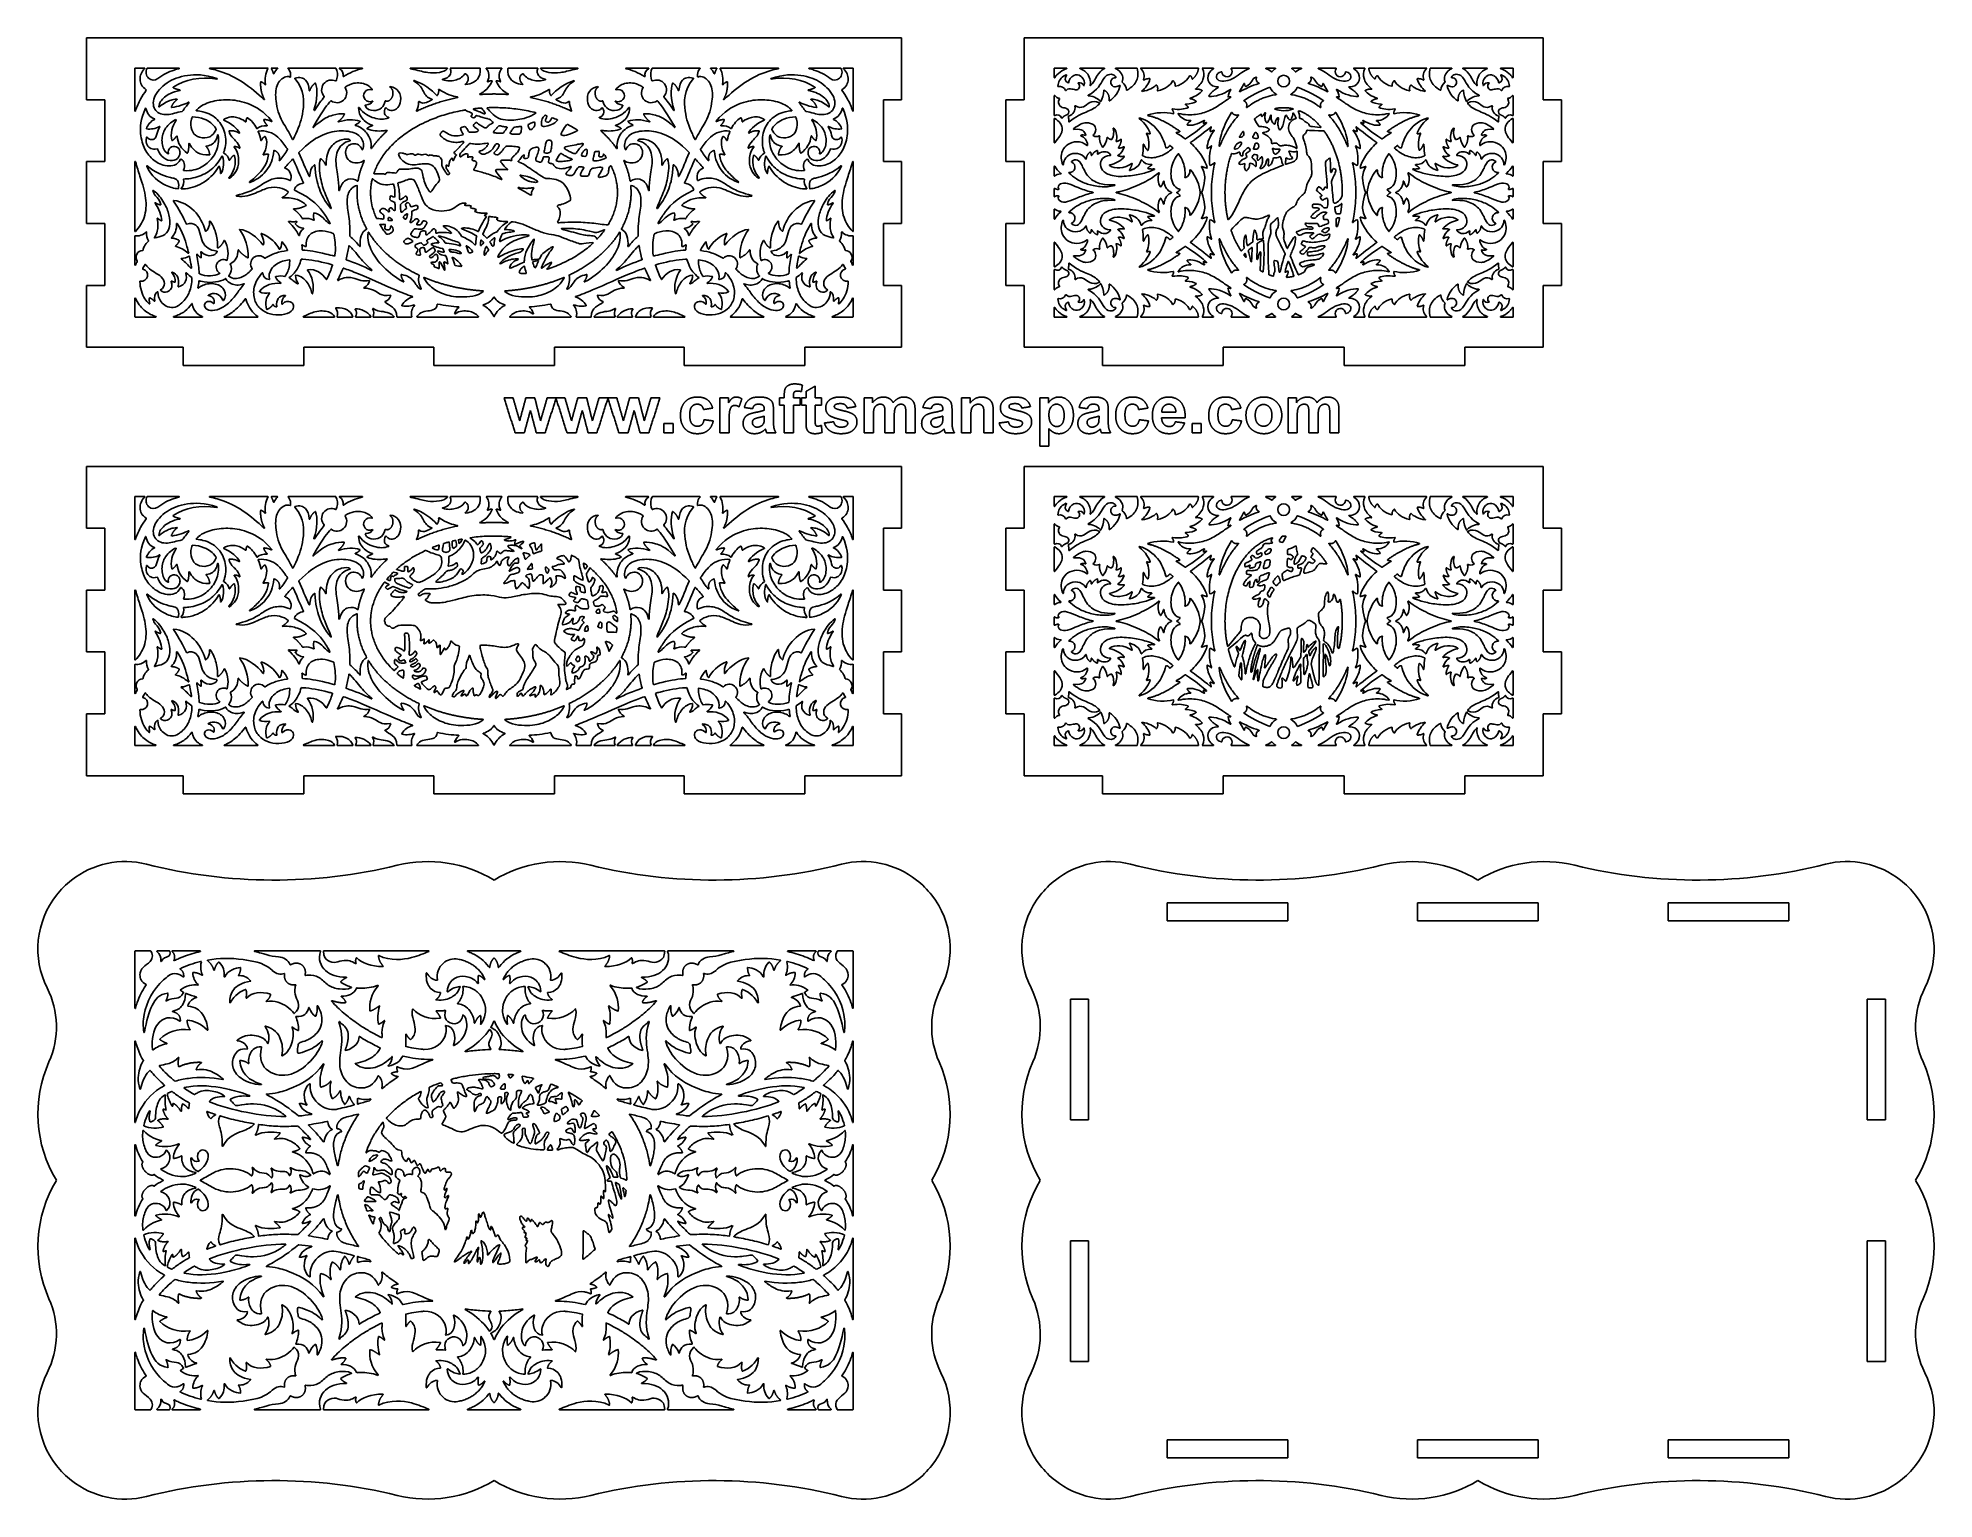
# Model space of a CAD drawing. Header units: millimetres. Extents: x -155 to 473, y -331 to 153.
import ezdxf

# ---------------------------------------------------------------- set-up
doc = ezdxf.new("R2010")
doc.units = ezdxf.units.MM
doc.header["$MEASUREMENT"] = 0
doc.layers.add('Layer 03', color=5, linetype='Continuous')

msp = doc.modelspace()

# ---------------------------------------------------------------- linework, layer by layer
at = {"layer": 'Layer 03'}
for p, q in [((130.81, 153.34), (-139.19, 153.34)), ((-139.19, 153.34), (-139.19, 132.84)), ((130.81, 132.84), (130.81, 153.34)), ((343.43, 153.34), (171.43, 153.34)), ((171.43, 153.34), (171.43, 132.84)), ((343.43, 132.84), (343.43, 153.34)), ((-123.19, 143.24), (-123.19, 129.17)), ((-119.98, 143.34), (-123.09, 143.34)), ((-108.57, 143.34), (-119.11, 143.34)), ((-79.17, 143.34), (-98.37, 143.34)), ((-75.96, 143.34), (-77.89, 143.34)), ((-56.7, 143.34), (-72.37, 143.34)), ((-47.86, 143.34), (-55.34, 143.34)), ((-31.89, 143.34), (-19.67, 143.34)), ((-8.9, 143.34), (-18.59, 143.34)), ((-6.67, 143.34), (-1.7, 143.34)), ((0.52, 143.34), (10.21, 143.34)), ((23.51, 143.34), (11.29, 143.34)), ((39.49, 143.34), (46.97, 143.34)), ((48.32, 143.34), (63.99, 143.34)), ((67.59, 143.34), (69.52, 143.34)), ((70.8, 143.34), (90, 143.34)), ((100.19, 143.34), (110.74, 143.34)), ((111.6, 143.34), (114.71, 143.34)), ((114.81, 143.24), (114.81, 129.17)), ((181.43, 140.19), (181.43, 143.34)), ((181.43, 143.34), (185.5, 143.34)), ((190.01, 143.34), (198, 143.34)), ((201.79, 143.34), (208.8, 143.34)), ((210.15, 143.34), (229.11, 143.34)), ((234.12, 143.34), (230.58, 143.34)), ((245.9, 143.34), (240.12, 143.34)), ((251.59, 143.34), (254.64, 143.34)), ((263.26, 143.34), (260.21, 143.34)), ((268.96, 143.34), (274.73, 143.34)), ((280.73, 143.34), (284.27, 143.34)), ((304.7, 143.34), (285.74, 143.34)), ((313.06, 143.34), (306.05, 143.34)), ((324.84, 143.34), (316.86, 143.34)), ((333.43, 143.34), (329.36, 143.34)), ((333.43, 140.19), (333.43, 143.34)), ((-139.19, 132.84), (-133.19, 132.84)), ((-133.19, 132.84), (-133.19, 112.34)), ((124.81, 112.34), (124.81, 132.84)), ((124.81, 132.84), (130.81, 132.84)), ((165.43, 132.84), (165.43, 112.34)), ((171.43, 132.84), (165.43, 132.84)), ((181.43, 134.18), (181.43, 127.7)), ((333.43, 134.18), (333.43, 127.7)), ((349.43, 132.84), (343.43, 132.84)), ((349.43, 112.34), (349.43, 132.84)), ((181.43, 126.57), (181.43, 118.66)), ((333.43, 126.57), (333.43, 118.66)), ((-139.19, 112.34), (-139.19, 91.84)), ((-133.19, 112.34), (-139.19, 112.34)), ((-123.19, 89.29), (-123.19, 112.28)), ((114.81, 89.29), (114.81, 112.28)), ((130.81, 112.34), (124.81, 112.34)), ((130.81, 91.84), (130.81, 112.34)), ((165.43, 112.34), (171.43, 112.34)), ((171.43, 112.34), (171.43, 91.84)), ((181.43, 107.65), (181.43, 110.79)), ((333.43, 107.65), (333.43, 110.79)), ((343.43, 91.84), (343.43, 112.34)), ((343.43, 112.34), (349.43, 112.34)), ((181.43, 100.81), (181.43, 103.37)), ((193.77, 102.29), (194.23, 102.19)), ((194.23, 101.99), (193.77, 101.89)), ((202.48, 102.29), (201.96, 102.19)), ((201.96, 101.99), (202.48, 101.89)), ((220.22, 102.18), (220.01, 102.28)), ((220.01, 101.9), (220.22, 102)), ((222.07, 102.18), (222.25, 102.28)), ((222.25, 101.9), (222.07, 102)), ((229.79, 102.2), (229.8, 102.1)), ((229.8, 102.08), (229.79, 101.98)), ((230.27, 102.12), (230.31, 102.22)), ((230.31, 101.96), (230.27, 102.06)), ((284.58, 102.12), (284.55, 102.22)), ((284.55, 101.96), (284.58, 102.06)), ((285.06, 102.2), (285.05, 102.1)), ((285.05, 102.08), (285.06, 101.98)), ((292.78, 102.18), (292.6, 102.28)), ((292.6, 101.9), (292.78, 102)), ((294.63, 102.18), (294.84, 102.28)), ((294.84, 101.9), (294.63, 102)), ((312.37, 102.29), (312.89, 102.19)), ((312.89, 101.99), (312.37, 101.89)), ((321.08, 102.29), (320.62, 102.19)), ((320.62, 101.99), (321.08, 101.89)), ((333.43, 100.81), (333.43, 103.37)), ((181.43, 96.53), (181.43, 93.39)), ((333.43, 96.53), (333.43, 93.39)), ((-139.19, 91.84), (-133.19, 91.84)), ((-133.19, 91.84), (-133.19, 71.34)), ((124.81, 71.34), (124.81, 91.84)), ((124.81, 91.84), (130.81, 91.84)), ((171.43, 91.84), (165.43, 91.84)), ((165.43, 91.84), (165.43, 71.34)), ((349.43, 91.84), (343.43, 91.84)), ((349.43, 71.34), (349.43, 91.84)), ((-123.19, 78.12), (-123.19, 87.67)), ((114.81, 78.12), (114.81, 87.67)), ((181.43, 77.6), (181.43, 85.52)), ((333.43, 77.6), (333.43, 85.52)), ((181.43, 70), (181.43, 76.48)), ((333.43, 70), (333.43, 76.48)), ((-133.19, 71.34), (-139.19, 71.34)), ((-139.19, 71.34), (-139.19, 50.84)), ((130.81, 71.34), (124.81, 71.34)), ((130.81, 50.84), (130.81, 71.34)), ((165.43, 71.34), (171.43, 71.34)), ((171.43, 71.34), (171.43, 50.84)), ((343.43, 50.84), (343.43, 71.34)), ((343.43, 71.34), (349.43, 71.34)), ((-123.19, 67.1), (-123.19, 60.94)), ((114.81, 67.1), (114.81, 60.94)), ((181.43, 63.98), (181.43, 60.84)), ((333.43, 63.98), (333.43, 60.84)), ((-123.09, 60.84), (-116.27, 60.84)), ((-100.89, 60.84), (-110.28, 60.84)), ((-82.54, 60.84), (-93.51, 60.84)), ((-57.1, 60.84), (-67.31, 60.84)), ((-56.1, 60.84), (-51.11, 60.84)), ((-49.97, 60.84), (-45.08, 60.84)), ((-37.41, 60.84), (-44.17, 60.84)), ((-31.53, 60.84), (-36.27, 60.84)), ((-29.63, 60.84), (-9.45, 60.84)), ((21.25, 60.84), (1.08, 60.84)), ((23.15, 60.84), (27.9, 60.84)), ((29.04, 60.84), (35.8, 60.84)), ((41.6, 60.84), (36.71, 60.84)), ((47.73, 60.84), (42.74, 60.84)), ((48.72, 60.84), (58.94, 60.84)), ((74.17, 60.84), (85.13, 60.84)), ((92.52, 60.84), (101.9, 60.84)), ((114.71, 60.84), (107.89, 60.84)), ((181.43, 60.84), (185.5, 60.84)), ((190.01, 60.84), (198, 60.84)), ((201.79, 60.84), (208.8, 60.84)), ((210.15, 60.84), (229.11, 60.84)), ((234.12, 60.84), (230.58, 60.84)), ((245.9, 60.84), (240.12, 60.84)), ((251.59, 60.84), (254.64, 60.84)), ((263.26, 60.84), (260.21, 60.84)), ((268.96, 60.84), (274.73, 60.84)), ((280.73, 60.84), (284.27, 60.84)), ((304.7, 60.84), (285.74, 60.84)), ((313.06, 60.84), (306.05, 60.84)), ((324.84, 60.84), (316.86, 60.84)), ((333.43, 60.84), (329.36, 60.84)), ((-139.19, 50.84), (-107.19, 50.84)), ((-107.19, 50.84), (-107.19, 44.84)), ((-67.19, 44.84), (-67.19, 50.84)), ((-67.19, 50.84), (-24.19, 50.84)), ((-24.19, 50.84), (-24.19, 44.84)), ((15.81, 44.84), (15.81, 50.84)), ((15.81, 50.84), (58.81, 50.84)), ((58.81, 50.84), (58.81, 44.84)), ((98.81, 44.84), (98.81, 50.84)), ((98.81, 50.84), (130.81, 50.84)), ((171.43, 50.84), (197.43, 50.84)), ((197.43, 50.84), (197.43, 44.84)), ((237.43, 44.84), (237.43, 50.84)), ((237.43, 50.84), (277.43, 50.84)), ((277.43, 50.84), (277.43, 44.84)), ((317.43, 44.84), (317.43, 50.84)), ((317.43, 50.84), (343.43, 50.84)), ((-107.19, 44.84), (-67.19, 44.84)), ((-24.19, 44.84), (15.81, 44.84)), ((58.81, 44.84), (98.81, 44.84)), ((197.43, 44.84), (237.43, 44.84)), ((277.43, 44.84), (317.43, 44.84)), ((130.81, 11.37), (-139.19, 11.37)), ((-139.19, 11.37), (-139.19, -9.13)), ((130.81, -9.13), (130.81, 11.37)), ((343.43, 11.37), (171.43, 11.37)), ((171.43, 11.37), (171.43, -9.13)), ((343.43, -9.13), (343.43, 11.37)), ((-123.19, 1.27), (-123.19, -12.8)), ((-119.98, 1.37), (-123.09, 1.37)), ((-108.57, 1.37), (-119.11, 1.37)), ((-79.17, 1.37), (-98.37, 1.37)), ((-75.96, 1.37), (-77.89, 1.37)), ((-56.7, 1.37), (-72.37, 1.37)), ((-47.86, 1.37), (-55.34, 1.37)), ((-31.89, 1.37), (-19.67, 1.37)), ((-8.9, 1.37), (-18.59, 1.37)), ((-6.67, 1.37), (-1.7, 1.37)), ((0.52, 1.37), (10.21, 1.37)), ((23.51, 1.37), (11.29, 1.37)), ((39.49, 1.37), (46.97, 1.37)), ((48.32, 1.37), (63.99, 1.37)), ((67.59, 1.37), (69.52, 1.37)), ((70.8, 1.37), (90, 1.37)), ((100.19, 1.37), (110.74, 1.37)), ((111.6, 1.37), (114.71, 1.37)), ((114.81, 1.27), (114.81, -12.8)), ((181.43, -1.78), (181.43, 1.37)), ((181.43, 1.37), (185.5, 1.37)), ((190.01, 1.37), (198, 1.37)), ((201.79, 1.37), (208.8, 1.37)), ((210.15, 1.37), (229.11, 1.37)), ((234.12, 1.37), (230.58, 1.37)), ((245.9, 1.37), (240.12, 1.37)), ((251.59, 1.37), (254.64, 1.37)), ((263.26, 1.37), (260.21, 1.37)), ((268.96, 1.37), (274.73, 1.37)), ((280.73, 1.37), (284.27, 1.37)), ((304.7, 1.37), (285.74, 1.37)), ((313.06, 1.37), (306.05, 1.37)), ((324.84, 1.37), (316.86, 1.37)), ((333.43, 1.37), (329.36, 1.37)), ((333.43, -1.78), (333.43, 1.37)), ((-139.19, -9.13), (-133.19, -9.13)), ((-133.19, -9.13), (-133.19, -29.63)), ((124.81, -29.63), (124.81, -9.13)), ((124.81, -9.13), (130.81, -9.13)), ((171.43, -9.13), (165.43, -9.13)), ((165.43, -9.13), (165.43, -29.63)), ((181.43, -7.8), (181.43, -14.27)), ((333.43, -7.8), (333.43, -14.27)), ((349.43, -9.13), (343.43, -9.13)), ((349.43, -29.63), (349.43, -9.13)), ((181.43, -15.4), (181.43, -23.32)), ((333.43, -15.4), (333.43, -23.32)), ((-133.19, -29.63), (-139.19, -29.63)), ((-139.19, -29.63), (-139.19, -50.13)), ((-123.19, -52.68), (-123.19, -29.69)), ((114.81, -52.68), (114.81, -29.69)), ((130.81, -29.63), (124.81, -29.63)), ((130.81, -50.13), (130.81, -29.63)), ((165.43, -29.63), (171.43, -29.63)), ((171.43, -29.63), (171.43, -50.13)), ((181.43, -34.32), (181.43, -31.19)), ((333.43, -34.32), (333.43, -31.19)), ((343.43, -50.13), (343.43, -29.63)), ((343.43, -29.63), (349.43, -29.63)), ((181.43, -41.17), (181.43, -38.6)), ((193.77, -39.69), (194.23, -39.79)), ((194.23, -39.98), (193.77, -40.08)), ((202.48, -39.69), (201.96, -39.79)), ((201.96, -39.98), (202.48, -40.08)), ((220.22, -39.79), (220.01, -39.69)), ((220.01, -40.07), (220.22, -39.97)), ((222.07, -39.8), (222.25, -39.7)), ((222.25, -40.07), (222.07, -39.97)), ((229.79, -39.77), (229.8, -39.87)), ((229.8, -39.89), (229.79, -39.99)), ((230.27, -39.85), (230.31, -39.75)), ((230.31, -40.02), (230.27, -39.92)), ((284.58, -39.85), (284.55, -39.75)), ((284.55, -40.02), (284.58, -39.92)), ((285.06, -39.77), (285.05, -39.87)), ((285.05, -39.89), (285.06, -39.99)), ((292.78, -39.8), (292.6, -39.7)), ((292.6, -40.07), (292.78, -39.97)), ((294.63, -39.79), (294.84, -39.69)), ((294.84, -40.07), (294.63, -39.97)), ((312.37, -39.69), (312.89, -39.79)), ((312.89, -39.98), (312.37, -40.08)), ((321.08, -39.69), (320.62, -39.79)), ((320.62, -39.98), (321.08, -40.08)), ((333.43, -41.17), (333.43, -38.6)), ((-139.19, -50.13), (-133.19, -50.13)), ((-133.19, -50.13), (-133.19, -70.63)), ((124.81, -70.63), (124.81, -50.13)), ((124.81, -50.13), (130.81, -50.13)), ((171.43, -50.13), (165.43, -50.13)), ((165.43, -50.13), (165.43, -70.63)), ((181.43, -45.45), (181.43, -48.58)), ((333.43, -45.45), (333.43, -48.58)), ((349.43, -50.13), (343.43, -50.13)), ((349.43, -70.63), (349.43, -50.13)), ((-123.19, -63.85), (-123.19, -54.3)), ((114.81, -63.85), (114.81, -54.3)), ((181.43, -64.37), (181.43, -56.45)), ((333.43, -64.37), (333.43, -56.45)), ((248.89, -59.51), (248.91, -59.67)), ((249.1, -59.68), (249.29, -58.56)), ((181.43, -71.97), (181.43, -65.49)), ((333.43, -71.97), (333.43, -65.49)), ((-133.19, -70.63), (-139.19, -70.63)), ((-139.19, -70.63), (-139.19, -91.13)), ((-123.19, -74.87), (-123.19, -81.03)), ((114.81, -74.87), (114.81, -81.03)), ((130.81, -70.63), (124.81, -70.63)), ((130.81, -91.13), (130.81, -70.63)), ((165.43, -70.63), (171.43, -70.63)), ((171.43, -70.63), (171.43, -91.13)), ((343.43, -91.13), (343.43, -70.63)), ((343.43, -70.63), (349.43, -70.63)), ((-123.09, -81.13), (-116.27, -81.13)), ((-100.89, -81.13), (-110.28, -81.13)), ((-82.54, -81.13), (-93.51, -81.13)), ((-57.1, -81.13), (-67.31, -81.13)), ((-56.1, -81.13), (-51.11, -81.13)), ((-49.97, -81.13), (-45.08, -81.13)), ((-37.41, -81.13), (-44.17, -81.13)), ((-31.53, -81.13), (-36.27, -81.13)), ((-29.63, -81.13), (-9.45, -81.13)), ((21.25, -81.13), (1.08, -81.13)), ((23.15, -81.13), (27.9, -81.13)), ((29.04, -81.13), (35.8, -81.13)), ((41.6, -81.13), (36.71, -81.13)), ((47.73, -81.13), (42.74, -81.13)), ((48.72, -81.13), (58.94, -81.13)), ((74.17, -81.13), (85.13, -81.13)), ((92.52, -81.13), (101.9, -81.13)), ((114.71, -81.13), (107.89, -81.13)), ((181.43, -77.99), (181.43, -81.13)), ((181.43, -81.13), (185.5, -81.13)), ((190.01, -81.13), (198, -81.13)), ((201.79, -81.13), (208.8, -81.13)), ((210.15, -81.13), (229.11, -81.13)), ((234.12, -81.13), (230.58, -81.13)), ((245.9, -81.13), (240.12, -81.13)), ((251.59, -81.13), (254.64, -81.13)), ((263.26, -81.13), (260.21, -81.13)), ((268.96, -81.13), (274.73, -81.13)), ((280.73, -81.13), (284.27, -81.13)), ((304.7, -81.13), (285.74, -81.13)), ((313.06, -81.13), (306.05, -81.13)), ((324.84, -81.13), (316.86, -81.13)), ((333.43, -81.13), (329.36, -81.13)), ((333.43, -77.99), (333.43, -81.13)), ((-139.19, -91.13), (-107.19, -91.13)), ((-107.19, -91.13), (-107.19, -97.13)), ((-67.19, -97.13), (-67.19, -91.13)), ((-67.19, -91.13), (-24.19, -91.13)), ((-24.19, -91.13), (-24.19, -97.13)), ((15.81, -97.13), (15.81, -91.13)), ((15.81, -91.13), (58.81, -91.13)), ((58.81, -91.13), (58.81, -97.13)), ((98.81, -97.13), (98.81, -91.13)), ((98.81, -91.13), (130.81, -91.13)), ((171.43, -91.13), (197.43, -91.13)), ((197.43, -91.13), (197.43, -97.13)), ((237.43, -97.13), (237.43, -91.13)), ((237.43, -91.13), (277.43, -91.13)), ((277.43, -91.13), (277.43, -97.13)), ((317.43, -97.13), (317.43, -91.13)), ((317.43, -91.13), (343.43, -91.13)), ((-107.19, -97.13), (-67.19, -97.13)), ((-24.19, -97.13), (15.81, -97.13)), ((58.81, -97.13), (98.81, -97.13)), ((197.43, -97.13), (237.43, -97.13)), ((277.43, -97.13), (317.43, -97.13)), ((218.8, -133.19), (258.8, -133.19)), ((218.8, -139.19), (218.8, -133.19)), ((258.8, -133.19), (258.8, -139.19)), ((301.8, -133.19), (341.8, -133.19)), ((301.8, -139.19), (301.8, -133.19)), ((341.8, -133.19), (341.8, -139.19)), ((384.8, -133.19), (424.8, -133.19)), ((384.8, -139.19), (384.8, -133.19)), ((424.8, -133.19), (424.8, -139.19)), ((258.8, -139.19), (218.8, -139.19)), ((341.8, -139.19), (301.8, -139.19)), ((424.8, -139.19), (384.8, -139.19)), ((-123.19, -149.29), (-123.19, -168.12)), ((-117.96, -149.19), (-123.09, -149.19)), ((-111.7, -149.19), (-115.8, -149.19)), ((-101.54, -149.19), (-110.8, -149.19)), ((-83.53, -149.19), (-61.77, -149.19)), ((-25.85, -149.19), (-60.62, -149.19)), ((-4.19, -149.19), (-12.94, -149.19)), ((4.56, -149.19), (-4.19, -149.19)), ((17.47, -149.19), (52.25, -149.19)), ((75.15, -149.19), (53.4, -149.19)), ((93.16, -149.19), (102.42, -149.19)), ((103.33, -149.19), (107.43, -149.19)), ((109.58, -149.19), (114.71, -149.19)), ((114.81, -149.29), (114.81, -168.12)), ((186.8, -165.19), (192.8, -165.19)), ((186.8, -205.19), (186.8, -165.19)), ((192.8, -165.19), (192.8, -205.19)), ((456.8, -165.19), (450.8, -165.19)), ((450.8, -165.19), (450.8, -205.19)), ((456.8, -205.19), (456.8, -165.19)), ((-123.19, -179.11), (-123.19, -205.95)), ((114.81, -179.11), (114.81, -205.95)), ((-113.07, -197.05), (-113.07, -197.01)), ((104.7, -197.05), (104.69, -197.01)), ((192.8, -205.19), (186.8, -205.19)), ((450.8, -205.19), (456.8, -205.19)), ((-123.19, -213.47), (-123.19, -236.91)), ((114.81, -213.47), (114.81, -236.91)), ((-113.81, -225.1), (-114.03, -225)), ((-114.03, -225.38), (-113.81, -225.28)), ((-101.49, -225.1), (-101.29, -225)), ((-101.29, -225.38), (-101.49, -225.28)), ((92.91, -225), (93.11, -225.1)), ((93.11, -225.28), (92.91, -225.38)), ((105.44, -225.1), (105.65, -225)), ((105.65, -225.38), (105.44, -225.28)), ((-123.19, -271.27), (-123.19, -244.43)), ((114.81, -271.27), (114.81, -244.43)), ((186.8, -285.19), (186.8, -245.19)), ((186.8, -245.19), (192.8, -245.19)), ((192.8, -245.19), (192.8, -285.19)), ((456.8, -245.19), (450.8, -245.19)), ((450.8, -245.19), (450.8, -285.19)), ((456.8, -285.19), (456.8, -245.19)), ((-113.07, -253.32), (-113.07, -253.37)), ((104.7, -253.32), (104.69, -253.37)), ((-123.19, -301.09), (-123.19, -282.26)), ((114.81, -301.09), (114.81, -282.26)), ((192.8, -285.19), (186.8, -285.19)), ((450.8, -285.19), (456.8, -285.19)), ((-117.96, -301.19), (-123.09, -301.19)), ((-111.7, -301.19), (-115.8, -301.19)), ((-101.54, -301.19), (-110.8, -301.19)), ((-83.53, -301.19), (-61.77, -301.19)), ((-25.85, -301.19), (-60.62, -301.19)), ((-4.19, -301.19), (-12.94, -301.19)), ((4.56, -301.19), (-4.19, -301.19)), ((17.47, -301.19), (52.25, -301.19)), ((75.15, -301.19), (53.4, -301.19)), ((93.16, -301.19), (102.42, -301.19)), ((103.33, -301.19), (107.43, -301.19)), ((109.58, -301.19), (114.71, -301.19)), ((258.8, -311.19), (218.8, -311.19)), ((218.8, -311.19), (218.8, -317.19)), ((258.8, -317.19), (258.8, -311.19)), ((341.8, -311.19), (301.8, -311.19)), ((301.8, -311.19), (301.8, -317.19)), ((341.8, -317.19), (341.8, -311.19)), ((424.8, -311.19), (384.8, -311.19)), ((384.8, -311.19), (384.8, -317.19)), ((424.8, -317.19), (424.8, -311.19)), ((218.8, -317.19), (258.8, -317.19)), ((301.8, -317.19), (341.8, -317.19)), ((384.8, -317.19), (424.8, -317.19))]:
    msp.add_line(p, q, dxfattribs=at)
for centre, radius, start, end in [((-123.09, 143.24), 0.1, 90, 180), ((-119.98, 143.24), 0.1, 312.04553, 90), ((-117.03, 141.7), 2.34, 226.62773, 307.71904), ((-108.57, 143.24), 0.1, 282.45093, 90), ((-98.37, 143.24), 0.1, 90, 259.33581), ((-96.03, 139.8), 0.1, 261.22677, 70.9249), ((-81.41, 138.71), 0.1, 69.31365, 176.94458), ((-79.17, 143.24), 0.1, 331.5387, 90), ((-77.89, 143.24), 0.1, 90, 209.69223), ((-77.19, 141.56), 0.1, 196.18611, 335.5009), ((-75.96, 143.24), 0.1, 307.53322, 90), ((-72.37, 143.24), 0.1, 90, 228.21118), ((-71.69, 140.48), 0.1, 249.51075, 355.67133), ((-70.14, 139.92), 0.1, 106.55009, 220.87735), ((-63.39, 138.3), 0.1, 15.23169, 125.35827), ((-58.07, 136.16), 3.24, 64.34014, 223.22693), ((-56.7, 143.24), 0.1, 31.79849, 90), ((-56.62, 139.17), 0.1, 244.34014, 336.16751), ((-55.34, 143.24), 0.1, 90, 239.89254), ((-54.1, 140.63), 0.1, 169.12007, 304.31749), ((-47.86, 143.24), 0.1, 283.30139, 90), ((-31.89, 143.24), 0.1, 90, 257.77451), ((-30.71, 139.11), 0.1, 73.92133, 239.65821), ((-21.17, 139.56), 0.1, 101.9786, 251.70764), ((-19.67, 143.24), 0.1, 317.85974, 90), ((-18.59, 143.24), 0.1, 90, 198.21096), ((-13.75, 141.4), 0.1, 57.87965, 146.10712), ((-8.9, 143.24), 0.1, 7.44096, 90), ((-6.67, 143.24), 0.1, 90, 223.25005), ((-6.28, 138.9), 0.1, 149.86833, 298.31808), ((-4.95, 139.06), 0.1, 337.01561, 88.60223), ((-3.43, 139.06), 0.1, 91.39777, 202.98439), ((-2.09, 138.9), 0.1, 241.68192, 30.13167), ((-1.7, 143.24), 0.1, 316.74995, 90), ((0.52, 143.24), 0.1, 90, 172.55904), ((5.38, 141.4), 0.1, 33.89288, 122.12035), ((10.21, 143.24), 0.1, 341.78904, 90), ((11.29, 143.24), 0.1, 90, 222.14026), ((12.8, 139.56), 0.1, 288.29236, 78.0214), ((22.34, 139.11), 0.1, 300.34179, 106.07867), ((23.51, 143.24), 0.1, 282.22549, 90), ((39.49, 143.24), 0.1, 90, 256.69861), ((45.73, 140.63), 0.1, 235.68251, 10.87993), ((46.97, 143.24), 0.1, 300.10746, 90), ((48.25, 139.17), 0.1, 203.83249, 295.65986), ((48.32, 143.24), 0.1, 90, 148.20151), ((49.7, 136.16), 3.24, 316.77307, 115.65986), ((55.02, 138.3), 0.1, 54.64173, 164.76831), ((61.77, 139.92), 0.1, 319.12265, 73.44991), ((63.31, 140.48), 0.1, 184.32867, 290.48925), ((63.99, 143.24), 0.1, 311.78882, 90), ((67.59, 143.24), 0.1, 90, 232.46678), ((68.82, 141.56), 0.1, 204.4991, 343.81389), ((69.52, 143.24), 0.1, 330.30777, 90), ((70.8, 143.24), 0.1, 90, 208.4613), ((73.04, 138.71), 0.1, 3.05542, 110.68635), ((87.66, 139.8), 0.1, 109.0751, 278.77323), ((90, 143.24), 0.1, 280.66419, 90), ((100.19, 143.24), 0.1, 90, 257.54907), ((108.66, 141.7), 2.34, 232.28096, 313.37227), ((111.6, 143.24), 0.1, 90, 227.95447), ((114.71, 143.24), 0.1, 0, 90), ((181.53, 140.19), 0.1, 180, 331.1761), ((185.36, 141.04), 0.1, 327.15431, 113.91098), ((185.5, 143.24), 0.1, 287.73851, 90), ((186.04, 138.52), 0.1, 246.40817, 352.956), ((188.88, 138.97), 2.13, 53.85538, 115.71287), ((189.39, 138.31), 0.1, 108.27658, 245.82102), ((190.01, 143.24), 0.1, 90, 249.88621), ((198, 143.24), 0.1, 295.38964, 90), ((201.64, 138.65), 1.52, 85.70518, 274.20085), ((201.79, 143.24), 0.1, 90, 246.39268), ((201.76, 140.27), 0.1, 265.70518, 26.70687), ((204.03, 138.72), 0.1, 158.24113, 238.17167), ((208.8, 143.24), 0.1, 15.65126, 90), ((210.15, 143.24), 0.1, 90, 223.6371), ((211.12, 139.48), 0.1, 161.82949, 302.27058), ((213.04, 139.75), 0.1, 343.68166, 88.07172), ((220.74, 139.07), 0.1, 51.79896, 154.83809), ((226.36, 140.75), 0.1, 70.80214, 156.70186), ((227.2, 139.82), 0.1, 190.40633, 310.71548), ((229.11, 143.24), 0.1, 353.29212, 90), ((230.58, 143.24), 0.1, 90, 206.97551), ((234.12, 143.24), 0.1, 301.07068, 90), ((236.84, 142.05), 0.1, 3.88693, 103.01018), ((238.65, 142.18), 1.71, 183.88693, 35.85686), ((240.12, 143.24), 0.1, 90, 215.85686), ((244.33, 138.13), 0.1, 9.69048, 154.72791), ((245.9, 143.24), 0.1, 290.74831, 90), ((248.34, 140.29), 0.1, 338.55175, 112.90567), ((249.76, 139.73), 1.43, 158.55175, 248.50948), ((249.2, 138.31), 0.1, 285.84311, 68.50948), ((251.59, 143.24), 0.1, 90, 250.14567), ((253.51, 142.22), 0.1, 235.07843, 320.79228), ((257.43, 139.03), 4.95, 123.54202, 140.79228), ((254.64, 143.24), 0.1, 303.54202, 90), ((257.43, 139.03), 1.95, 90, 270), ((257.43, 139.03), 1.95, 270, 90), ((260.21, 143.24), 0.1, 90, 236.45798), ((257.43, 139.03), 4.95, 39.20772, 56.45798), ((261.34, 142.22), 0.1, 219.20772, 304.92157), ((263.26, 143.24), 0.1, 289.85433, 90), ((265.65, 138.31), 0.1, 111.49052, 254.15689), ((265.09, 139.73), 1.43, 291.49052, 21.44825), ((266.51, 140.29), 0.1, 67.09433, 201.44825), ((268.96, 143.24), 0.1, 90, 249.25169), ((270.52, 138.13), 0.1, 25.27209, 170.30952), ((276.2, 142.18), 1.71, 144.14314, 356.11307), ((274.73, 143.24), 0.1, 324.14314, 90), ((278.01, 142.05), 0.1, 76.98982, 176.11307), ((280.73, 143.24), 0.1, 90, 238.92932), ((284.27, 143.24), 0.1, 333.02449, 90), ((285.74, 143.24), 0.1, 90, 186.70788), ((287.65, 139.82), 0.1, 229.28452, 349.59367), ((288.5, 140.75), 0.1, 23.29814, 109.19786), ((294.11, 139.07), 0.1, 25.16191, 128.20104), ((301.81, 139.75), 0.1, 91.92828, 196.31834), ((303.74, 139.48), 0.1, 237.72942, 18.17051), ((304.7, 143.24), 0.1, 316.3629, 90), ((306.05, 143.24), 0.1, 90, 164.34874), ((310.83, 138.72), 0.1, 301.82833, 21.75887), ((313.09, 140.27), 0.1, 153.29313, 274.29482), ((313.06, 143.24), 0.1, 293.60732, 90), ((313.21, 138.65), 1.52, 265.79915, 94.29482), ((316.86, 143.24), 0.1, 90, 244.61036), ((325.97, 138.97), 2.13, 64.28713, 126.14462), ((324.84, 143.24), 0.1, 290.11379, 90), ((325.47, 138.31), 0.1, 294.17898, 71.72342), ((328.81, 138.52), 0.1, 187.044, 293.59183), ((329.36, 143.24), 0.1, 90, 252.26149), ((329.49, 141.04), 0.1, 66.08902, 212.84569), ((333.33, 140.19), 0.1, 208.8239, 0), ((-119.48, 136.05), 0.1, 322.41078, 55.58551), ((-110.45, 136.95), 0.1, 123.48207, 239.55209), ((-109.25, 132.98), 0.1, 303.62133, 94.66928), ((-108.31, 136), 0.1, 280.16577, 79.32817), ((-105.34, 131.93), 0.1, 322.97365, 116.25689), ((-80.34, 132.99), 0.1, 226.65275, 30.64263), ((-79.98, 137.91), 0.1, 218.07534, 10.99353), ((-65.32, 135.94), 0.1, 185.69293, 340.89906), ((-60.5, 133.87), 0.1, 321.29404, 43.22693), ((-58.23, 132.42), 0.1, 53.57036, 139.6791), ((-56.25, 135.11), 3.24, 233.57036, 33.42258), ((-53.46, 136.95), 0.1, 123.68783, 213.42258), ((-45.35, 134.23), 2.04, 69.62227, 295.41638), ((-44.6, 136.24), 0.1, 249.62227, 37.99517), ((-44.43, 132.3), 0.1, 322.29039, 115.41638), ((-40.17, 132.38), 0.1, 66.52801, 171.54492), ((-38.58, 137.09), 0.1, 90.38899, 241.02307), ((-29.08, 132.18), 0.1, 46.96791, 179.18481), ((-24.83, 132.91), 0.1, 293.27569, 71.1907), ((-23.08, 134.32), 0.1, 219.76881, 326.41233), ((-22.46, 136.17), 0.1, 57.71874, 188.25665), ((-16.32, 133.67), 0.1, 281.27293, 81.03339), ((-13.63, 137.99), 0.1, 126.39637, 276.48072), ((-8.83, 134.69), 0.1, 116.21514, 274.22255), ((0.45, 134.69), 0.1, 265.77745, 63.78486), ((5.25, 137.99), 0.1, 263.51928, 53.60363), ((7.95, 133.67), 0.1, 98.96661, 258.72707), ((14.08, 136.17), 0.1, 351.74335, 122.28126), ((14.71, 134.32), 0.1, 213.58767, 320.23119), ((16.46, 132.91), 0.1, 108.8093, 246.72431), ((20.7, 132.18), 0.1, 0.81519, 133.03209), ((30.2, 137.09), 0.1, 298.97693, 89.61101), ((31.8, 132.38), 0.1, 8.45508, 113.47199), ((36.05, 132.3), 0.1, 64.58362, 217.70961), ((36.97, 134.23), 2.04, 244.58362, 110.37773), ((36.23, 136.24), 0.1, 142.00483, 290.37773), ((47.88, 135.11), 3.24, 146.57742, 306.42964), ((45.09, 136.95), 0.1, 326.57742, 56.31217), ((49.86, 132.42), 0.1, 40.3209, 126.42964), ((52.13, 133.87), 0.1, 136.77307, 218.70596), ((56.95, 135.94), 0.1, 199.10094, 354.30707), ((71.61, 137.91), 0.1, 169.00647, 321.92466), ((71.97, 132.99), 0.1, 149.35737, 313.34725), ((96.97, 131.93), 0.1, 63.74311, 217.02635), ((99.94, 136), 0.1, 100.67183, 259.83423), ((100.88, 132.98), 0.1, 85.33072, 236.37867), ((102.08, 136.95), 0.1, 300.44791, 56.51793), ((111.1, 136.05), 0.1, 124.41449, 217.58922), ((181.53, 134.18), 0.1, 32.60363, 180), ((183.28, 135.3), 1.98, 212.60363, 265.09928), ((182.75, 137.31), 0.1, 181.4422, 284.73552), ((183.28, 135.3), 1.98, 19.71112, 104.73552), ((183.1, 133.22), 0.1, 328.91896, 85.09928), ((185.24, 136), 0.1, 199.71112, 319.29495), ((191.27, 137.65), 0.1, 199.474, 346.51355), ((192.74, 134.23), 0.1, 117.80607, 266.90196), ((193.4, 137.61), 0.1, 167.91702, 318.1813), ((196.77, 132.34), 0.1, 213.82888, 330.55811), ((197.91, 135.94), 0.1, 61.67434, 177.19644), ((199.68, 132.56), 0.1, 175.16453, 298.86521), ((203.13, 137.54), 0.1, 352.50705, 126.14956), ((205.41, 136.11), 0.1, 180.26559, 298.24114), ((210.55, 135.7), 0.1, 129.34072, 279.47087), ((215.22, 137.64), 0.1, 42.3728, 143.69014), ((215.73, 135.87), 0.1, 168.79589, 283.4626), ((221.61, 137.4), 0.1, 179.5412, 285.85057), ((226.48, 133.3), 0.1, 107.52202, 262.18507), ((228.34, 136.44), 0.1, 128.50457, 278.37896), ((228.35, 132.32), 0.1, 304.004, 54.54016), ((230.32, 135.87), 0.1, 321.0528, 61.41109), ((232.77, 134.08), 0.1, 152.31653, 266.44302), ((235.72, 137.01), 0.1, 300.81747, 91.44333), ((239.08, 133.82), 0.1, 173.39427, 276.80615), ((239.83, 136.2), 0.1, 325.54975, 125.71813), ((239.85, 133.74), 0.1, 302.83592, 101.59719), ((242.9, 135.6), 0.1, 141.11935, 299.42645), ((244.35, 132.52), 0.1, 125.63678, 249.55967), ((244.85, 137.3), 0.1, 209.96127, 297.17792), ((252.84, 136.92), 0.1, 24.75503, 111.35118), ((257.43, 139.03), 4.95, 204.75503, 240.23671), ((254.92, 134.65), 0.1, 277.95536, 60.23671), ((259.93, 134.65), 0.1, 119.76329, 262.04464), ((257.43, 139.03), 4.95, 299.76329, 335.24497), ((262.01, 136.92), 0.1, 68.64882, 155.24497), ((270.01, 137.3), 0.1, 242.82208, 330.03873), ((270.5, 132.52), 0.1, 290.44033, 54.36322), ((271.95, 135.6), 0.1, 240.57355, 38.88065), ((275, 133.74), 0.1, 78.40281, 237.16408), ((275.02, 136.2), 0.1, 54.28187, 214.45025), ((275.77, 133.82), 0.1, 263.19385, 6.60573), ((279.13, 137.01), 0.1, 88.55667, 239.18253), ((282.08, 134.08), 0.1, 273.55698, 27.68347), ((284.53, 135.87), 0.1, 118.58891, 218.9472), ((286.5, 132.32), 0.1, 125.45984, 235.996), ((286.51, 136.44), 0.1, 261.62104, 51.49543), ((288.37, 133.3), 0.1, 277.81493, 72.47798), ((293.25, 137.4), 0.1, 254.14943, 0.4588), ((299.12, 135.87), 0.1, 256.5374, 11.20411), ((299.63, 137.64), 0.1, 36.30986, 137.6272), ((304.3, 135.7), 0.1, 260.52913, 50.65928), ((309.44, 136.11), 0.1, 241.75886, 359.73441), ((311.72, 137.54), 0.1, 53.85044, 187.49295), ((315.17, 132.56), 0.1, 241.13479, 4.83547), ((316.95, 135.94), 0.1, 2.80356, 118.32566), ((318.08, 132.34), 0.1, 209.44189, 326.17112), ((321.45, 137.61), 0.1, 221.8187, 12.08298), ((322.12, 134.23), 0.1, 273.09804, 62.19393), ((323.58, 137.65), 0.1, 193.48645, 340.526), ((329.61, 136), 0.1, 220.70505, 340.28888), ((331.57, 135.3), 1.98, 75.26448, 160.28888), ((331.75, 133.22), 0.1, 94.90072, 211.08104), ((331.57, 135.3), 1.98, 274.90072, 327.39637), ((332.1, 137.31), 0.1, 255.26448, 358.5578), ((333.33, 134.18), 0.1, 0, 147.39637), ((-123.09, 129.17), 0.1, 180, 342.79924), ((-119.62, 129.98), 0.1, 10.10494, 156.33723), ((-116.73, 126.4), 0.1, 289.9251, 70.26339), ((-115.16, 130.54), 0.1, 173.67699, 311.97036), ((-111, 130.37), 0.1, 159.34682, 276.90774), ((-109.6, 126.17), 0.1, 329.09481, 114.34546), ((-107.56, 129.07), 0.1, 280.73367, 322.1805), ((-104.09, 127.11), 0.1, 87.41133, 158.22697), ((-102.76, 129.29), 0.1, 138.90433, 264.65656), ((-93.68, 126.23), 0.1, 121.63423, 247.65059), ((-86.46, 125.66), 0.1, 233.30046, 356.19817), ((-85.96, 126.8), 0.1, 59.19235, 146.19098), ((-80.39, 126.21), 0.1, 87.37768, 198.17713), ((-77.89, 125.71), 0.1, 241.03692, 38.83439), ((-58.5, 134.22), 17.99, 188.49383, 211.68851), ((-63.78, 129.4), 0.1, 160.98574, 326.49617), ((-55.71, 125.58), 0.1, 127.04431, 289.8663), ((-53.86, 128.11), 0.1, 337.00905, 85.8745), ((-48.97, 130.21), 0.1, 35.78306, 179.24074), ((-48.68, 125.69), 0.1, 321.76168, 71.94341), ((-46.74, 131.01), 0.1, 92.83729, 194.92503), ((-40.02, 130.11), 0.1, 39.41009, 141.24159), ((-39.14, 126.95), 0.1, 293.09887, 73.19117), ((-29.79, 129.18), 0.1, 155.30518, 296.11841), ((-13.7, 129.37), 0.1, 52.96789, 99.49), ((-10.96, 129.76), 0.1, 96.69567, 249.11145), ((-8.3, 130.01), 0.1, 29.88888, 94.04971), ((-6.36, 130.12), 0.1, 92.13075, 218.85853), ((9.55, 128.5), 0.1, 304.79766, 76.01837), ((12.68, 127.61), 0.1, 72.44909, 135.38068), ((13.25, 127.43), 0.1, 343.46505, 71.76987), ((15.01, 126.82), 0.1, 69.65425, 153.02643), ((16.78, 126.12), 0.1, 317.25841, 67.40005), ((21.42, 129.18), 0.1, 243.88159, 24.69482), ((30.76, 126.95), 0.1, 106.80883, 246.90113), ((31.64, 130.11), 0.1, 38.75841, 140.58991), ((38.37, 131.01), 0.1, 345.07497, 87.16271), ((40.3, 125.69), 0.1, 108.05659, 218.23832), ((40.59, 130.21), 0.1, 0.75926, 144.21694), ((45.49, 128.11), 0.1, 94.1255, 202.99095), ((47.33, 125.58), 0.1, 250.1337, 52.95569), ((55.41, 129.4), 0.1, 213.50383, 19.01426), ((50.12, 134.22), 17.99, 328.31149, 351.50617), ((69.51, 125.71), 0.1, 141.16561, 298.96308), ((72.02, 126.21), 0.1, 341.82287, 92.62232), ((77.58, 126.8), 0.1, 33.80902, 120.80765), ((78.09, 125.66), 0.1, 183.80183, 306.69954), ((85.31, 126.23), 0.1, 292.34941, 58.36577), ((94.38, 129.29), 0.1, 275.34344, 41.09567), ((95.71, 127.11), 0.1, 21.77303, 92.58867), ((99.18, 129.07), 0.1, 217.8195, 259.26633), ((101.23, 126.17), 0.1, 65.65454, 210.90519), ((102.63, 130.37), 0.1, 263.09226, 20.65318), ((106.79, 130.54), 0.1, 228.02964, 6.32301), ((108.36, 126.4), 0.1, 109.73661, 250.0749), ((111.24, 129.98), 0.1, 23.66277, 169.89506), ((114.71, 129.17), 0.1, 197.20076, 0), ((181.53, 127.7), 0.1, 180, 294.56422), ((181.53, 126.57), 0.1, 59.94217, 180), ((183.96, 126.88), 0.1, 200.21038, 322.21638), ((185.83, 128.08), 0.1, 288.4624, 320.31221), ((186.18, 127.37), 0.1, 105.52054, 192.58561), ((188.38, 130.79), 0.1, 53.08052, 190.80824), ((196.36, 131.71), 0.1, 323.24614, 61.36818), ((209.6, 126.71), 0.1, 76.03754, 232.94801), ((212.49, 127.71), 0.1, 111.79357, 258.29991), ((220.54, 129.73), 0.1, 81.53168, 217.29526), ((220.86, 128.3), 0.1, 255.8393, 358.42759), ((222.59, 128.25), 0.1, 74.30426, 208.23405), ((224.95, 131.3), 0.1, 91.93848, 242.66231), ((225.74, 130.32), 0.1, 292.60649, 28.19414), ((226.57, 125.9), 0.1, 298.16218, 91.76045), ((231.1, 125.95), 0.1, 327.9607, 124.13541), ((240.27, 128.57), 0.1, 22.78087, 143.76271), ((242.42, 127.75), 0.1, 317.25463, 103.76522), ((245.2, 130.34), 0.1, 162.86012, 308.51487), ((247.86, 126.45), 0.1, 129.56169, 210.54598), ((249.95, 127.95), 0.1, 358.15502, 121.29351), ((254.58, 129.82), 0.1, 102.1691, 249.89245), ((260.45, 129.78), 0.1, 287.83175, 77.0655), ((261.49, 126.73), 0.1, 285.63906, 35.02734), ((262.57, 129.12), 0.1, 68.18352, 114.55663), ((262.8, 126.79), 0.1, 173.19705, 258.66532), ((269.65, 130.34), 0.1, 231.48513, 17.13988), ((272.44, 127.75), 0.1, 76.23478, 222.74537), ((274.58, 128.57), 0.1, 36.23729, 157.21913), ((283.75, 125.95), 0.1, 55.86459, 212.0393), ((288.28, 125.9), 0.1, 88.23955, 241.83782), ((289.11, 130.32), 0.1, 151.80586, 247.39351), ((289.9, 131.3), 0.1, 297.33769, 88.06152), ((292.26, 128.25), 0.1, 331.76595, 105.69574), ((294, 128.3), 0.1, 181.57241, 284.1607), ((294.31, 129.73), 0.1, 322.70474, 98.46832), ((302.36, 127.71), 0.1, 281.70009, 68.20643), ((305.25, 126.71), 0.1, 307.05199, 103.96246), ((318.49, 131.71), 0.1, 118.63182, 216.75386), ((326.47, 130.79), 0.1, 349.19176, 126.91948), ((328.67, 127.37), 0.1, 347.41439, 74.47946), ((329.02, 128.08), 0.1, 219.68779, 251.5376), ((330.89, 126.88), 0.1, 217.78362, 339.78962), ((333.33, 127.7), 0.1, 245.43578, 0), ((333.33, 126.57), 0.1, 360, 120.05783), ((-119.27, 123.29), 0.1, 159.33238, 262.19544), ((-119.22, 120.41), 0.1, 34.72183, 163.5241), ((-117.72, 121.37), 1.74, 305.46113, 350.37452), ((-114.97, 123.91), 0.1, 326.9917, 121.13222), ((-110.81, 119.44), 0.1, 196.73025, 303.47523), ((-109.3, 120.76), 0.1, 5.39563, 146.39794), ((-96.36, 123.08), 0.1, 335.40114, 27.89136), ((-95.7, 121.12), 0.1, 10.66792, 173.40425), ((-91.9, 122.45), 0.1, 97.41352, 195.40006), ((-88.64, 121.88), 0.1, 236.91507, 27.16127), ((-82.73, 123.39), 0.1, 207.89895, 310.89943), ((-82.25, 122.38), 0.1, 100.53259, 203.26219), ((-81.35, 119.42), 0.1, 189.83576, 334.72369), ((-80.1, 120.6), 0.1, 37.28631, 120.92998), ((-79.41, 124.34), 0.1, 264.03359, 47.98074), ((-70.86, 119.75), 0.1, 207.24678, 333.38929), ((-64.06, 123.75), 0.1, 149.62143, 314.20406), ((-51.92, 119.37), 0.1, 282.3785, 47.43921), ((-50.08, 124.45), 0.1, 108.84033, 251.84419), ((-46.19, 123.33), 0.1, 126.30688, 245.62954), ((-44.51, 124.34), 0.1, 282.10365, 74.62416), ((-39.67, 122.6), 0.1, 311.90426, 98.92658), ((20.06, 124.6), 0.1, 62.84994, 139.83379), ((23.36, 122.71), 0.1, 298.56433, 57.61758), ((31.29, 122.6), 0.1, 81.07342, 228.09574), ((36.14, 124.34), 0.1, 105.37584, 257.89635), ((37.81, 123.33), 0.1, 294.37046, 53.69312), ((41.71, 124.45), 0.1, 288.15581, 71.15967), ((43.55, 119.37), 0.1, 132.56079, 257.6215), ((55.69, 123.75), 0.1, 225.79594, 30.37857), ((62.49, 119.75), 0.1, 206.61071, 332.75322), ((71.03, 124.34), 0.1, 132.01926, 275.96641), ((71.73, 120.6), 0.1, 59.07002, 142.71369), ((72.97, 119.42), 0.1, 205.27631, 350.16424), ((73.87, 122.38), 0.1, 336.73781, 79.46741), ((74.35, 123.39), 0.1, 229.10057, 332.10105), ((80.26, 121.88), 0.1, 152.83873, 303.08493), ((83.53, 122.45), 0.1, 344.59994, 82.58648), ((87.32, 121.12), 0.1, 6.59575, 169.33208), ((87.99, 123.08), 0.1, 152.10864, 204.59886), ((100.93, 120.76), 0.1, 33.60206, 174.60437), ((102.43, 119.44), 0.1, 236.52477, 343.26975), ((106.59, 123.91), 0.1, 58.86778, 213.0083), ((109.34, 121.37), 1.74, 189.62548, 234.53887), ((110.84, 120.41), 0.1, 16.4759, 145.27817), ((110.89, 123.29), 0.1, 277.80456, 20.66762), ((186.34, 125.58), 0.1, 179.15448, 309.09706), ((187.91, 123.12), 0.1, 129.6412, 276.35061), ((190.27, 120.97), 0.1, 118.03103, 255.34309), ((191.79, 121.16), 0.1, 249.35688, 17.47467), ((194.35, 121.09), 0.1, 124.931, 234.66143), ((196.39, 120.77), 0.1, 350.06668, 117.28395), ((199.01, 120.3), 0.1, 38.22481, 177.27867), ((200.39, 119.78), 0.1, 263.00831, 322.44009), ((201.06, 123.39), 0.1, 44.75176, 193.88433), ((203.51, 119.67), 0.1, 359.53333, 133.43547), ((212.12, 121.64), 0.1, 71.68739, 211.22352), ((213.1, 121.67), 0.1, 270.93878, 13.81683), ((221.92, 121.91), 0.1, 98.42678, 239.68105), ((222.94, 122.33), 0.1, 285.10998, 54.48761), ((224.86, 120.02), 0.1, 234.31212, 303.17999), ((225.56, 124.57), 0.1, 155.06146, 259.36875), ((230.91, 125.09), 0.1, 162.03187, 287.20956), ((231.8, 125.21), 0.1, 311.22778, 114.10687), ((233.17, 122.45), 0.1, 175.3566, 282.58273), ((233.36, 123.75), 0.1, 332.52558, 129.42768), ((234.32, 122.68), 0.1, 321.40459, 118.69506), ((242.84, 120.5), 0.1, 149.01192, 263.2283), ((243.99, 122.25), 0.1, 25.14725, 144.47806), ((269.69, 123.76), 0.1, 263.94421, 40.0343), ((270.71, 122.45), 0.1, 36.08531, 89.1987), ((280.54, 122.68), 0.1, 61.30494, 218.59541), ((281.5, 123.75), 0.1, 50.57232, 207.47442), ((281.68, 122.45), 0.1, 257.41727, 4.6434), ((283.06, 125.21), 0.1, 65.89313, 228.77222), ((283.94, 125.09), 0.1, 252.79044, 17.96813), ((289.29, 124.57), 0.1, 280.63125, 24.93854), ((289.99, 120.02), 0.1, 236.82001, 305.68788), ((291.91, 122.33), 0.1, 125.51239, 254.89002), ((292.93, 121.91), 0.1, 300.31895, 81.57322), ((301.75, 121.67), 0.1, 166.18317, 269.06122), ((302.73, 121.64), 0.1, 328.77648, 108.31261), ((311.35, 119.67), 0.1, 46.56453, 180.46667), ((313.79, 123.39), 0.1, 346.11567, 135.24824), ((314.47, 119.78), 0.1, 217.55991, 276.99169), ((315.84, 120.3), 0.1, 2.72133, 141.77519), ((318.46, 120.77), 0.1, 62.71605, 189.93332), ((320.5, 121.09), 0.1, 305.33857, 55.069), ((323.06, 121.16), 0.1, 162.52533, 290.64312), ((324.58, 120.97), 0.1, 284.65691, 61.96897), ((326.94, 123.12), 0.1, 263.64939, 50.3588), ((328.51, 125.58), 0.1, 230.90294, 0.84552), ((-115.75, 116.53), 0.1, 17.97838, 107.5982), ((-112.15, 115.02), 0.1, 241.55008, 12.9793), ((-110.17, 115.48), 1.94, 7.46156, 192.9793), ((-108.02, 113.08), 0.1, 68.0129, 157.65296), ((-105.8, 115.24), 0.1, 233.65955, 340.52652), ((-105.2, 118.33), 0.1, 27.47569, 181.92633), ((-99.51, 117.42), 0.1, 95.58238, 225.79867), ((-98.48, 114.67), 0.1, 272.67893, 8.56235), ((-94.25, 114.07), 0.1, 16.6818, 151.9847), ((-93.7, 115.25), 0.1, 158.43025, 241.02366), ((-90.29, 114.37), 0.1, 12.88494, 120.10214), ((-90.23, 117.24), 0.1, 92.50631, 222.38774), ((-88.51, 116.88), 0.1, 230.85545, 13.35243), ((-80.56, 114.69), 0.1, 146.20026, 292.15661), ((-79.01, 114.7), 0.1, 352.9212, 85.10586), ((-77.06, 115.99), 0.1, 67.14016, 174.11224), ((-72.7, 116.4), 0.1, 328.80688, 33.68665), ((-70.85, 113.14), 0.1, 25.72218, 137.4667), ((-68.76, 115.33), 0.1, 135.09708, 203.7247), ((-61.61, 113.22), 0.1, 54.30001, 160.81437), ((-50.59, 115.5), 2.79, 17.35903, 180.00002), ((-47.82, 116.37), 0.1, 197.35903, 329.73389), ((-44.87, 116.75), 0.1, 171.93287, 325.21416), ((-16.74, 114.52), 0.1, 313.24136, 61.95284), ((-15.39, 114.88), 0.1, 135.61373, 184.78396), ((32.14, 114.77), 0.1, 36.662, 174.01005), ((36.5, 116.75), 0.1, 214.78584, 8.06713), ((39.45, 116.37), 0.1, 210.26611, 342.64097), ((42.21, 115.5), 2.79, 359.99998, 162.64097), ((53.23, 113.22), 0.1, 19.18563, 125.69999), ((60.38, 115.33), 0.1, 336.2753, 44.90292), ((62.47, 113.14), 0.1, 42.5333, 154.27782), ((64.32, 116.4), 0.1, 146.31335, 211.19312), ((68.68, 115.99), 0.1, 5.88776, 112.85984), ((70.63, 114.7), 0.1, 94.89414, 187.0788), ((72.19, 114.69), 0.1, 247.84339, 33.79974), ((80.13, 116.88), 0.1, 166.64757, 309.14455), ((81.91, 114.37), 0.1, 59.89786, 167.11506), ((81.85, 117.24), 0.1, 317.61226, 87.49369), ((85.33, 115.25), 0.1, 298.97634, 21.56975), ((85.87, 114.07), 0.1, 28.0153, 163.3182), ((90.1, 114.67), 0.1, 171.43765, 267.32107), ((91.13, 117.42), 0.1, 314.20133, 84.41762), ((96.83, 118.33), 0.1, 358.07367, 152.52431), ((97.42, 115.24), 0.1, 199.47348, 306.34045), ((99.65, 113.08), 0.1, 22.34704, 111.9871), ((101.79, 115.48), 1.94, 347.0207, 172.53844), ((103.78, 115.02), 0.1, 167.0207, 298.44992), ((107.38, 116.53), 0.1, 72.4018, 162.02162), ((181.53, 118.66), 0.1, 180, 329.7918), ((191.93, 113.25), 0.1, 210.39506, 356.94221), ((192.37, 117.82), 0.1, 231.73637, 5.22332), ((193.3, 115.42), 0.1, 39.56082, 129.23036), ((193.79, 114.47), 0.1, 181.52694, 332.30555), ((195.66, 115.95), 0.1, 12.39498, 114.14515), ((195.84, 114.9), 0.1, 169.11975, 309.11997), ((197.5, 117.24), 0.1, 214.73019, 320.99305), ((200.02, 114.49), 0.1, 271.12991, 37.41655), ((201.99, 119.11), 0.1, 160.51224, 280.43803), ((202.61, 114.37), 0.1, 123.12767, 250.1892), ((202.77, 116.91), 0.1, 146.76642, 272.20238), ((204.45, 117.21), 0.1, 347.51476, 124.66789), ((204.56, 114.05), 0.1, 321.80052, 102.44579), ((210.76, 114.33), 0.1, 169.43408, 244.9264), ((211.03, 118.07), 0.1, 18.90991, 180.06324), ((212.4, 116.17), 0.1, 222.77937, 339.34367), ((218.49, 116.96), 0.1, 194.44444, 280.54105), ((219.69, 117.57), 0.1, 56.36672, 153.23615), ((220.66, 116.85), 0.1, 309.50417, 50.49032), ((222.55, 114.86), 0.1, 36.3321, 141.57617), ((226.67, 118.6), 0.1, 126.39314, 228.83937), ((232.13, 116.84), 0.1, 176.07826, 291.50114), ((233.48, 117.46), 0.1, 335.13917, 131.65435), ((236.17, 117.48), 0.1, 175.10928, 338.87419), ((240.23, 114.91), 0.1, 77.96845, 160.4645), ((261.7, 116.83), 0.1, 238.34047, 7.97123), ((261.81, 115.74), 0.1, 3.07277, 119.03075), ((278.68, 117.48), 0.1, 201.12581, 4.89072), ((281.37, 117.46), 0.1, 48.34565, 204.86083), ((282.72, 116.84), 0.1, 248.49886, 3.92174), ((288.18, 118.6), 0.1, 311.16063, 53.60686), ((292.3, 114.86), 0.1, 38.42383, 143.6679), ((294.19, 116.85), 0.1, 129.50968, 230.49583), ((295.16, 117.57), 0.1, 26.76385, 123.63328), ((296.36, 116.96), 0.1, 259.45895, 345.55556), ((302.45, 116.17), 0.1, 200.65633, 317.22063), ((303.82, 118.07), 0.1, 359.93676, 161.09009), ((304.09, 114.33), 0.1, 295.0736, 10.56592), ((310.29, 114.05), 0.1, 77.55421, 218.19948), ((310.4, 117.21), 0.1, 55.33211, 192.48524), ((312.08, 116.91), 0.1, 267.79762, 33.23358), ((312.25, 114.37), 0.1, 289.8108, 56.87233), ((312.86, 119.11), 0.1, 259.56197, 19.48776), ((314.84, 114.49), 0.1, 142.58345, 268.87009), ((317.36, 117.24), 0.1, 219.00695, 325.26981), ((319.01, 114.9), 0.1, 230.88003, 10.88025), ((319.19, 115.95), 0.1, 65.85485, 167.60502), ((321.06, 114.47), 0.1, 207.69445, 358.47306), ((321.55, 115.42), 0.1, 50.76964, 140.43918), ((322.48, 117.82), 0.1, 174.77668, 308.26363), ((322.92, 113.25), 0.1, 183.05779, 329.60494), ((333.33, 118.66), 0.1, 210.2082, 0), ((-123.09, 112.28), 0.1, 15.47255, 180), ((-119.16, 110.9), 0.1, 49.68812, 204.29321), ((-110.58, 105.04), 1.82, 19.17037, 80.21548), ((-106.95, 109.47), 0.1, 156.90268, 266.55984), ((-95.3, 110.72), 0.1, 22.40037, 154.13208), ((-94.74, 108.52), 0.1, 177.11995, 326.18122), ((-91.93, 106.94), 0.1, 140.84105, 298.10799), ((-91.81, 112.9), 0.1, 195.79249, 333.55482), ((-75.25, 112.82), 0.1, 169.01699, 319.06649), ((-73.42, 110.23), 0.1, 139.40386, 251.56795), ((-65.36, 107.54), 0.1, 206.27816, 358.69413), ((-63.62, 111.19), 0.1, 2.37093, 119.55472), ((-59.91, 111.27), 0.1, 201.37112, 2.66259), ((-47.28, 112.6), 0.1, 334.82329, 125.23549), ((-43.9, 108.44), 0.1, 161.0111, 267.32666), ((0.19, 109.74), 0.1, 263.95417, 51.37403), ((1.62, 112.84), 0.1, 264.71969, 32.49047), ((3.86, 112.42), 0.1, 134.11713, 252.13615), ((4.51, 107.73), 0.1, 79.77983, 230.92101), ((34.54, 110.83), 0.1, 25.81361, 110.05423), ((38.91, 112.6), 0.1, 54.76451, 205.17671), ((51.53, 111.27), 0.1, 177.33741, 338.62888), ((55.24, 111.19), 0.1, 60.44528, 177.62907), ((56.99, 107.54), 0.1, 181.30587, 333.72184), ((65.04, 110.23), 0.1, 288.43205, 40.59614), ((66.87, 112.82), 0.1, 220.93351, 10.98301), ((83.44, 112.9), 0.1, 206.44518, 344.20751), ((83.55, 106.94), 0.1, 241.89201, 39.15895), ((86.37, 108.52), 0.1, 213.81878, 2.88005), ((86.93, 110.72), 0.1, 25.86792, 157.59963), ((98.57, 109.47), 0.1, 273.44016, 23.09732), ((102.21, 105.04), 1.82, 99.78452, 160.82963), ((110.79, 110.9), 0.1, 335.70679, 130.31188), ((114.71, 112.28), 0.1, 0, 164.52745), ((181.53, 110.79), 0.1, 30.54925, 180), ((181.53, 107.65), 0.1, 180, 310.96695), ((183.57, 108.37), 0.1, 271.66292, 48.67279), ((184.35, 111.35), 0.1, 204.89886, 359.64024), ((186.36, 108.68), 0.1, 85.23315, 225.73626), ((186.52, 110.55), 1.78, 265.23315, 67.24119), ((187.24, 112.28), 0.1, 138.41859, 247.24119), ((199.79, 111.15), 0.1, 102.15947, 234.11978), ((206.43, 109.55), 0.1, 149.05901, 285.32594), ((207.14, 111.69), 0.1, 345.39152, 127.8327), ((210.36, 112.83), 0.1, 30.01933, 159.81326), ((212.5, 110.15), 0.1, 135.12823, 255.69476), ((213.69, 111.29), 0.1, 297.29773, 91.19432), ((214.54, 109.83), 0.1, 297.35552, 94.7747), ((216.16, 108.56), 0.1, 333.36506, 127.22075), ((224.79, 107.13), 0.1, 170.43505, 284.47458), ((226.48, 109.55), 0.1, 43.35959, 181.92525), ((230.31, 110.65), 0.1, 67.06556, 212.07074), ((232.01, 110.32), 0.1, 258.30303, 16.65812), ((233.08, 111.19), 0.1, 192.07032, 293.94684), ((234.48, 111.91), 0.1, 347.18688, 135.31557), ((257.27, 111.23), 0.1, 289.62854, 41.39615), ((258.19, 111.55), 0.1, 186.99974, 289.26695), ((280.37, 111.91), 0.1, 44.68443, 192.81312), ((281.77, 111.19), 0.1, 246.05316, 347.92968), ((282.84, 110.32), 0.1, 163.34188, 281.69697), ((284.54, 110.65), 0.1, 327.92926, 112.93444), ((288.37, 109.55), 0.1, 358.07475, 136.64041), ((290.06, 107.13), 0.1, 255.52542, 9.56495), ((298.69, 108.56), 0.1, 52.77925, 206.63494), ((300.31, 109.83), 0.1, 85.2253, 242.64448), ((301.16, 111.29), 0.1, 88.80568, 242.70227), ((302.35, 110.15), 0.1, 284.30524, 44.87177), ((304.5, 112.83), 0.1, 20.18674, 149.98067), ((307.71, 111.69), 0.1, 52.1673, 194.60848), ((308.42, 109.55), 0.1, 254.67406, 30.94099), ((315.06, 111.15), 0.1, 305.88022, 77.84053), ((328.33, 110.55), 1.78, 112.75881, 274.76685), ((327.61, 112.28), 0.1, 292.75881, 41.58141), ((328.49, 108.68), 0.1, 314.26374, 94.76685), ((330.5, 111.35), 0.1, 180.35976, 335.10114), ((331.29, 108.37), 0.1, 131.32721, 268.33708), ((333.33, 110.79), 0.1, 0, 149.45075), ((333.33, 107.65), 0.1, 229.03305, 0), ((-117.13, 102.73), 0.1, 54.21279, 200.24908), ((-108.86, 103.45), 0.1, 264.7291, 347.32037), ((-107.73, 103.41), 0.1, 141.35506, 270.29918), ((-106.97, 106.49), 0.1, 91.33506, 197.75027), ((-89.53, 101.03), 0.1, 104.9181, 260.43907), ((-85.16, 105.54), 0.1, 126.27377, 291.20453), ((-72.44, 102.23), 0.1, 324.41402, 49.70932), ((-71.72, 106.18), 0.1, 244.39804, 336.60506), ((-70.24, 103.02), 0.1, 166.09594, 244.24542), ((-67.41, 105.3), 0.1, 274.25859, 26.93015), ((-55.51, 102.84), 0.1, 179.9154, 346.79321), ((-49.58, 104.34), 0.1, 354.53506, 102.72362), ((-49.36, 105.97), 0.1, 232.9956, 350.59008), ((-44.45, 106.58), 0.1, 48.64581, 166.49442), ((-37.54, 104.84), 0.1, 13.69331, 100.49307), ((-35.93, 105.2), 0.1, 104.74293, 192.37399), ((-1.72, 106.54), 0.1, 244.92099, 42.02275), ((3.86, 103.67), 0.1, 79.86184, 241.77201), ((40.99, 105.97), 0.1, 189.40992, 307.0044), ((41.2, 104.34), 0.1, 77.27638, 185.46494), ((47.14, 102.84), 0.1, 193.20679, 0.0846), ((59.03, 105.3), 0.1, 153.06985, 265.74141), ((61.86, 103.02), 0.1, 295.75458, 13.90406), ((63.35, 106.18), 0.1, 203.39494, 295.60196), ((64.07, 102.23), 0.1, 130.29068, 215.58598), ((76.78, 105.54), 0.1, 248.79547, 53.72623), ((81.16, 101.03), 0.1, 279.56093, 75.0819), ((98.59, 106.49), 0.1, 342.24973, 88.66494), ((99.36, 103.41), 0.1, 269.70082, 38.64494), ((100.49, 103.45), 0.1, 192.67963, 275.2709), ((108.76, 102.73), 0.1, 339.75092, 125.78721), ((181.53, 103.37), 0.1, 54.47428, 179.99999), ((181.53, 100.81), 0.1, 180, 305.52572), ((182.87, 103.26), 0.1, 280.65477, 37.77237), ((182.87, 100.92), 0.1, 322.22763, 79.34523), ((194.21, 102.09), 0.1, 282.12818, 77.87182), ((201.43, 104.56), 0.1, 287.50909, 92.28176), ((201.98, 102.09), 0.1, 101.02577, 258.97423), ((216.7, 104.07), 0.1, 215.57321, 326.55209), ((217.69, 105.81), 0.1, 4.6661, 164.91489), ((220.18, 102.09), 0.1, 295.6873, 64.3127), ((222.12, 102.09), 0.1, 119.57181, 240.42819), ((223, 103.13), 0.1, 326.38364, 76.07761), ((223, 101.05), 0.1, 283.92239, 33.61636), ((229.7, 102.09), 0.1, 354.6468, 5.3532), ((230.37, 102.09), 0.1, 160.56705, 199.43295), ((276.75, 101.19), 0.1, 339.67198, 358.73685), ((284.49, 102.09), 0.1, 340.56705, 19.43295), ((285.15, 102.09), 0.1, 174.6468, 185.3532), ((291.85, 103.13), 0.1, 103.92239, 213.61636), ((291.85, 101.05), 0.1, 146.38364, 256.07761), ((292.73, 102.09), 0.1, 299.57181, 60.42819), ((294.67, 102.09), 0.1, 115.6873, 244.3127), ((297.16, 105.81), 0.1, 15.08511, 175.3339), ((298.16, 104.07), 0.1, 213.44791, 324.42679), ((312.87, 102.09), 0.1, 281.02577, 78.97423), ((313.42, 104.56), 0.1, 87.71824, 252.49091), ((320.64, 102.09), 0.1, 102.12818, 257.87182), ((331.99, 103.26), 0.1, 142.22763, 259.34523), ((331.99, 100.92), 0.1, 100.65477, 217.77237), ((333.33, 103.37), 0.1, 0.00001, 125.52572), ((333.33, 100.81), 0.1, 234.47428, 360), ((-116.44, 98.64), 0.1, 55.95738, 215.69716), ((-114.73, 98.08), 0.1, 255.11299, 6.80239), ((-110.3, 99.36), 0.1, 84.7455, 213.75538), ((-74.27, 100.4), 0.1, 116.45912, 274.96302), ((-70.56, 96.65), 0.1, 86.58792, 236.95664), ((-66.53, 97.9), 0.1, 299.94831, 43.03697), ((-63.84, 95.23), 0.1, 86.51051, 167.82548), ((-58.24, 96.88), 0.1, 217.93129, 20.02058), ((-33.27, 96.87), 0.1, 298.48945, 13.09622), ((-33.01, 94.99), 0.1, 0.97385, 122.23169), ((-31.7, 97.5), 0.1, 199.13196, 286.69951), ((-31.37, 95.85), 0.1, 113.61363, 184.12765), ((-6.81, 94.18), 0.1, 325.33128, 77.61775), ((49.86, 96.88), 0.1, 159.97942, 322.06871), ((55.47, 95.23), 0.1, 12.17452, 93.48949), ((58.15, 97.9), 0.1, 136.96303, 240.05169), ((62.19, 96.65), 0.1, 303.04336, 93.41208), ((65.9, 100.4), 0.1, 265.03698, 63.54088), ((101.92, 99.36), 0.1, 326.24462, 95.2545), ((106.36, 98.08), 0.1, 173.19761, 284.88701), ((108.06, 98.64), 0.1, 324.30284, 124.04262), ((181.53, 96.53), 0.1, 49.03305, 180), ((183.57, 95.81), 0.1, 311.32721, 88.33708), ((186.36, 95.5), 0.1, 134.26374, 274.76685), ((186.52, 93.63), 1.78, 292.75881, 94.76685), ((201.43, 99.61), 0.1, 267.71824, 72.49091), ((206.43, 94.63), 0.1, 74.67406, 210.94099), ((214.54, 94.35), 0.1, 265.2253, 62.64448), ((216.16, 95.61), 0.1, 232.77925, 26.63494), ((216.7, 100.11), 0.1, 33.44791, 144.42679), ((217.69, 98.37), 0.1, 195.08511, 355.3339), ((224.79, 97.05), 0.1, 75.52542, 189.56495), ((226.48, 94.63), 0.1, 178.07475, 316.64041), ((276.17, 95.2), 0.1, 275.47456, 350.07871), ((276.59, 98.36), 0.1, 354.71253, 141.5208), ((288.37, 94.63), 0.1, 223.35959, 1.92525), ((290.06, 97.05), 0.1, 350.43505, 104.47458), ((297.16, 98.37), 0.1, 184.6661, 344.91489), ((298.16, 100.11), 0.1, 35.57321, 146.55209), ((298.69, 95.61), 0.1, 153.36506, 307.22075), ((300.31, 94.35), 0.1, 117.35552, 274.7747), ((308.42, 94.63), 0.1, 329.05901, 105.32594), ((313.42, 99.61), 0.1, 107.50909, 272.28176), ((328.33, 93.63), 1.78, 85.23315, 247.24119), ((328.49, 95.5), 0.1, 265.23315, 45.73626), ((331.29, 95.81), 0.1, 91.66292, 228.67279), ((333.33, 96.53), 0.1, 360, 130.96695), ((-123.09, 89.29), 0.1, 180, 314.69563), ((-119.4, 88.97), 0.1, 354.69057, 136.2722), ((-115.69, 93.5), 0.1, 45.50453, 191.76384), ((-114.39, 92.84), 0.1, 243.70511, 2.79306), ((-109.27, 91.79), 0.1, 32.64965, 183.61237), ((-105.99, 91.7), 0.1, 204.59968, 296.18651), ((-99.75, 89.39), 0.1, 194.63672, 300.69356), ((-98.34, 92.54), 0.1, 37.52309, 181.02104), ((-88.39, 89.8), 0.1, 84.55086, 221.09881), ((-81.26, 88.46), 0.1, 68.85055, 210.39482), ((-72.2, 92.45), 0.1, 80.61152, 226.26057), ((-69.95, 91.69), 0.1, 141.95231, 221.41678), ((-69.57, 92.4), 0.1, 313.46343, 95.43278), ((-67.58, 93.5), 0.1, 212.04558, 284.06223), ((-67.38, 90.18), 0.1, 306.0973, 85.68516), ((-63.84, 93.01), 0.1, 244.85182, 28.09587), ((-55.09, 97.92), 7.09, 220.9254, 239.51839), ((-58.63, 91.89), 0.1, 239.51839, 26.43914), ((-57.36, 88.35), 0.1, 13.63618, 64.53691), ((-46.48, 90.02), 0.1, 295.07953, 28.81583), ((-45.84, 88.9), 0.1, 31.39848, 172.98761), ((-43.03, 93.59), 0.1, 205.14515, 273.41951), ((-41.9, 91.47), 0.1, 81.67842, 211.06019), ((-39.72, 88.4), 0.1, 219.35995, 271.90601), ((-23.4, 88.73), 0.1, 156.84025, 285.35788), ((-18.39, 88.67), 0.1, 258.3909, 45.11121), ((-9.46, 89.31), 0.1, 244.04211, 337.91681), ((-7.79, 88.27), 0.1, 157.4286, 231.19379), ((-5.86, 94.05), 0.1, 84.10248, 179.79865), ((-3.08, 89.31), 0.1, 291.29977, 329.01143), ((-1.43, 88.32), 0.1, 109.21188, 155.24896), ((-0.57, 89.9), 0.1, 147.74204, 274.74776), ((0.24, 92.39), 0.1, 299.92575, 88.648), ((1.65, 92.33), 0.1, 85.45335, 130.18848), ((32.35, 89.7), 0.1, 324.1227, 114.50588), ((33.55, 91.51), 0.1, 268.92381, 329.04023), ((37.46, 88.9), 0.1, 7.01239, 148.60152), ((38.11, 90.02), 0.1, 151.18417, 244.92047), ((48.99, 88.35), 0.1, 115.46309, 166.36382), ((50.26, 91.89), 0.1, 153.56086, 300.48161), ((46.71, 97.92), 7.09, 300.48161, 319.0746), ((55.47, 93.01), 0.1, 151.90413, 295.14818), ((59, 90.18), 0.1, 94.31484, 233.9027), ((59.21, 93.5), 0.1, 255.93777, 327.95442), ((61.2, 92.4), 0.1, 84.56722, 226.53657), ((61.57, 91.69), 0.1, 318.58322, 38.04769), ((63.83, 92.45), 0.1, 313.73943, 99.38848), ((72.88, 88.46), 0.1, 329.60518, 111.14945), ((80.02, 89.8), 0.1, 318.90119, 95.44914), ((89.97, 92.54), 0.1, 358.97896, 142.47691), ((91.37, 89.39), 0.1, 239.30644, 345.36328), ((97.61, 91.7), 0.1, 243.81349, 335.40032), ((100.9, 91.79), 0.1, 356.38763, 147.35035), ((106.02, 92.84), 0.1, 177.20694, 296.29489), ((107.32, 93.5), 0.1, 348.23616, 134.49547), ((111.03, 88.97), 0.1, 43.7278, 185.30943), ((114.71, 89.29), 0.1, 225.30437, 360), ((181.53, 93.39), 0.1, 180, 329.45075), ((184.35, 92.83), 0.1, 0.35976, 155.10114), ((187.24, 91.9), 0.1, 112.75881, 221.58141), ((191.93, 90.93), 0.1, 3.05779, 149.60494), ((193.3, 88.76), 0.1, 230.76964, 320.43918), ((193.79, 89.7), 0.1, 27.69445, 178.47306), ((195.66, 88.23), 0.1, 245.85485, 347.60502), ((195.84, 89.28), 0.1, 50.88003, 190.88025), ((199.79, 93.03), 0.1, 125.88022, 257.84053), ((200.02, 89.68), 0.1, 322.58345, 88.87009), ((202.61, 89.81), 0.1, 109.8108, 236.87233), ((204.56, 90.13), 0.1, 257.55421, 38.19948), ((207.14, 92.49), 0.1, 232.1673, 14.60848), ((210.36, 91.34), 0.1, 200.18674, 329.98067), ((210.76, 89.85), 0.1, 115.0736, 190.56592), ((212.4, 88.01), 0.1, 20.65633, 137.22063), ((212.5, 94.03), 0.1, 104.30524, 224.87177), ((213.69, 92.89), 0.1, 268.80568, 62.70227), ((222.55, 89.32), 0.1, 218.42383, 323.6679), ((230.31, 93.53), 0.1, 147.92926, 292.93444), ((232.01, 93.86), 0.1, 343.34188, 101.69697), ((233.08, 92.99), 0.1, 66.05316, 167.92968), ((234.48, 92.27), 0.1, 224.68443, 12.81312), ((239.08, 93.23), 0.1, 192.9423, 316.06942), ((240.07, 89.73), 0.1, 135.07002, 198.72593), ((275.16, 90.91), 0.1, 275.61016, 343.29444), ((275.87, 93.67), 0.1, 347.73767, 88.83729), ((280.37, 92.27), 0.1, 167.18688, 315.31557), ((281.77, 92.99), 0.1, 12.07032, 113.94684), ((282.84, 93.86), 0.1, 78.30303, 196.65812), ((284.54, 93.53), 0.1, 247.06556, 32.07074), ((292.3, 89.32), 0.1, 216.3321, 321.57617), ((301.16, 92.89), 0.1, 117.29773, 271.19432), ((302.45, 88.01), 0.1, 42.77937, 159.34367), ((302.35, 94.03), 0.1, 315.12823, 75.69476), ((304.09, 89.85), 0.1, 349.43408, 64.9264), ((304.5, 91.34), 0.1, 210.01933, 339.81326), ((307.71, 92.49), 0.1, 165.39152, 307.8327), ((310.29, 90.13), 0.1, 141.80052, 282.44579), ((312.25, 89.81), 0.1, 303.12767, 70.1892), ((314.84, 89.68), 0.1, 91.12991, 217.41655), ((315.06, 93.03), 0.1, 282.15947, 54.11978), ((319.01, 89.28), 0.1, 349.11975, 129.11997), ((319.19, 88.23), 0.1, 192.39498, 294.14515), ((321.06, 89.7), 0.1, 1.52694, 152.30555), ((321.55, 88.76), 0.1, 219.56082, 309.23036), ((322.92, 90.93), 0.1, 30.39506, 176.94221), ((327.61, 91.9), 0.1, 318.41859, 67.24119), ((330.5, 92.83), 0.1, 24.89886, 179.64024), ((333.33, 93.39), 0.1, 210.54925, 360), ((-123.09, 87.67), 0.1, 80.88525, 180), ((-120.54, 80.67), 2.27, 91.09675, 214.78211), ((-120.58, 83.04), 0.1, 271.09675, 348.6458), ((-118.77, 86.03), 0.1, 309.61307, 27.20593), ((-116.61, 87.15), 0.1, 146.68205, 287.68182), ((-111.02, 87.1), 0.1, 132.9795, 269.2983), ((-109.66, 84.31), 0.1, 132.29724, 260.61319), ((-108.57, 86.15), 0.1, 340.82314, 59.76486), ((-105.44, 82.04), 0.1, 227.09948, 13.91782), ((-102.61, 81.57), 0.1, 35.90272, 191.85106), ((-101.27, 82.42), 0.1, 44.89894, 194.27412), ((-96.06, 82.62), 0.1, 335.13763, 83.71985), ((-95.69, 83.82), 0.1, 176.55713, 301.7289), ((-93.58, 86.16), 0.1, 36.86932, 157.71806), ((-88.9, 83.03), 0.1, 33.0529, 181.01329), ((-80.67, 84.84), 0.1, 215.82342, 349.72866), ((-75.28, 83.42), 0.1, 202.52394, 318.72529), ((-74.42, 85.66), 0.1, 40.47891, 177.9137), ((-72.7, 82.97), 0.1, 277.40916, 23.62606), ((-68.77, 87.97), 0.1, 205.29948, 350.64703), ((-67.76, 84.72), 0.1, 48.34227, 188.9717), ((-67.63, 83.15), 0.1, 180.48474, 266.81854), ((-66.51, 84.3), 0.1, 262.13854, 6.87546), ((-52.19, 84.41), 0.1, 44.83043, 171.67541), ((-51.85, 87.72), 0.1, 177.12588, 228.3791), ((-48.61, 84.31), 0.1, 219.22943, 7.17599), ((-24.46, 87.41), 0.1, 52.01399, 130.90002), ((-22.47, 87.63), 0.1, 80.50171, 241.05879), ((-22.54, 85.57), 0.1, 270.79231, 36.52912), ((-21.3, 83.5), 0.1, 26.90955, 80.97932), ((-20.81, 82.48), 0.1, 268.01053, 24.17938), ((-20.27, 85.46), 0.1, 215.52564, 264.79176), ((-18.95, 83.2), 0.1, 83.13975, 204.68505), ((-18.66, 82.51), 0.1, 202.20905, 270.66947), ((-15.9, 85.51), 0.1, 31.41617, 72.52497), ((-14.77, 87.59), 0.1, 210.53796, 248.75431), ((-13.31, 84.37), 0.1, 57.44309, 201.12882), ((-10.02, 87.65), 0.1, 344.96215, 55.78027), ((-8.43, 86.3), 0.1, 43.971, 168.04328), ((-7.74, 85.52), 0.1, 326.24897, 39.17342), ((-6.7, 84.09), 0.1, 32.89039, 149.87403), ((-6.53, 87.07), 0.1, 222.75995, 315.25304), ((-6.11, 83.12), 0.1, 317.4598, 29.86192), ((-5.47, 85.73), 0.1, 136.69951, 214.03945), ((-4.66, 84.44), 0.1, 215.11587, 308.08364), ((-4.29, 84.72), 0.1, 306.51197, 353.42508), ((-4.03, 86.97), 0.1, 346.89364, 125.18311), ((-2.25, 86.02), 0.1, 164.56143, 298.78446), ((28.54, 85.42), 0.1, 312.81465, 95.01574), ((29.94, 86.8), 0.1, 189.52888, 316.42267), ((40.24, 84.31), 0.1, 172.82401, 320.77057), ((43.48, 87.72), 0.1, 311.6209, 2.87412), ((43.81, 84.41), 0.1, 8.32459, 135.16957), ((58.14, 84.3), 0.1, 173.12454, 277.86146), ((59.25, 83.15), 0.1, 273.18146, 359.51526), ((59.38, 84.72), 0.1, 351.0283, 131.65773), ((60.39, 87.97), 0.1, 189.35297, 334.70052), ((64.32, 82.97), 0.1, 156.37394, 262.59084), ((66.04, 85.66), 0.1, 2.0863, 139.52109), ((66.9, 83.42), 0.1, 221.27471, 337.47606), ((72.29, 84.84), 0.1, 190.27134, 324.17658), ((80.52, 83.03), 0.1, 358.98671, 146.9471), ((85.21, 86.16), 0.1, 22.28194, 143.13068), ((87.31, 83.82), 0.1, 238.2711, 3.44287), ((87.68, 82.62), 0.1, 96.28015, 204.86237), ((92.9, 82.42), 0.1, 345.72588, 135.10106), ((94.23, 81.57), 0.1, 348.14894, 144.09728), ((97.07, 82.04), 0.1, 166.08218, 312.90052), ((100.19, 86.15), 0.1, 120.23514, 199.17686), ((101.28, 84.31), 0.1, 279.38681, 47.70276), ((102.64, 87.1), 0.1, 270.7017, 47.0205), ((108.23, 87.15), 0.1, 252.31818, 33.31795), ((110.4, 86.03), 0.1, 152.79407, 230.38693), ((112.21, 83.04), 0.1, 191.3542, 268.90325), ((112.16, 80.67), 2.27, 325.21789, 88.90325), ((114.71, 87.67), 0.1, 0, 99.11475), ((181.53, 85.52), 0.1, 30.2082, 180), ((190.27, 83.21), 0.1, 104.65691, 241.96897), ((191.79, 83.02), 0.1, 342.52533, 110.64312), ((192.37, 86.36), 0.1, 354.77668, 128.26363), ((194.35, 83.09), 0.1, 125.33857, 235.069), ((196.39, 83.41), 0.1, 242.71605, 9.93332), ((197.5, 86.93), 0.1, 39.00695, 145.26981), ((199.01, 83.88), 0.1, 182.72133, 321.77519), ((200.39, 84.4), 0.1, 37.55991, 96.99169), ((201.99, 85.06), 0.1, 79.56197, 199.48776), ((202.77, 87.26), 0.1, 87.79762, 213.23358), ((203.51, 84.51), 0.1, 226.56453, 0.46667), ((204.45, 86.97), 0.1, 235.33211, 12.48524), ((211.03, 86.11), 0.1, 179.93676, 341.09009), ((212.12, 82.54), 0.1, 148.77648, 288.31261), ((213.1, 82.51), 0.1, 346.18317, 89.06122), ((218.49, 87.22), 0.1, 79.45895, 165.55556), ((219.69, 86.61), 0.1, 206.76385, 303.63328), ((220.66, 87.33), 0.1, 309.50968, 50.49583), ((221.92, 82.26), 0.1, 120.31895, 261.57322), ((222.94, 81.85), 0.1, 305.51239, 74.89002), ((224.86, 84.16), 0.1, 56.82001, 125.68788), ((226.67, 85.58), 0.1, 131.16063, 233.60686), ((232.13, 87.34), 0.1, 68.49886, 183.92174), ((233.17, 81.73), 0.1, 77.41727, 184.6434), ((233.48, 86.72), 0.1, 228.34565, 24.86083), ((236.17, 86.69), 0.1, 21.12581, 184.89072), ((243.32, 82.92), 0.1, 212.87928, 310.19227), ((244.26, 83.7), 0.1, 309.18258, 9.197), ((244.65, 81.79), 0.1, 12.86249, 135.95747), ((245.46, 84.64), 0.1, 190.25899, 307.16937), ((245.81, 82.88), 0.1, 131.32742, 192.31729), ((246.94, 83.83), 0.1, 355.87728, 128.92277), ((247.09, 85.77), 0.1, 301.0457, 355.01429), ((248.71, 86.53), 0.1, 183.61216, 287.90804), ((248.76, 85.21), 0.1, 124.34539, 180.82389), ((250.54, 86.84), 0.1, 275.20027, 5.4775), ((250.6, 86.2), 0.1, 5.42021, 112.13145), ((257.82, 81.73), 0.1, 339.47687, 25.2037), ((258.64, 83.69), 0.1, 202.13832, 334.53213), ((278.68, 86.69), 0.1, 355.10928, 158.87419), ((281.37, 86.72), 0.1, 155.13917, 311.65435), ((281.68, 81.73), 0.1, 355.3566, 102.58273), ((282.72, 87.34), 0.1, 356.07826, 111.50114), ((288.18, 85.58), 0.1, 306.39314, 48.83937), ((289.99, 84.16), 0.1, 54.31212, 123.17999), ((291.91, 81.85), 0.1, 105.10998, 234.48761), ((292.93, 82.26), 0.1, 278.42678, 59.68105), ((294.19, 87.33), 0.1, 129.50417, 230.49032), ((295.16, 86.61), 0.1, 236.36672, 333.23615), ((296.36, 87.22), 0.1, 14.44444, 100.54105), ((301.75, 82.51), 0.1, 90.93878, 193.81683), ((302.73, 82.54), 0.1, 251.68739, 31.22352), ((303.82, 86.11), 0.1, 198.90991, 0.06324), ((310.4, 86.97), 0.1, 167.51476, 304.66789), ((311.35, 84.51), 0.1, 179.53333, 313.43547), ((312.08, 87.26), 0.1, 326.76642, 92.20238), ((312.86, 85.06), 0.1, 340.51224, 100.43803), ((314.47, 84.4), 0.1, 83.00831, 142.44009), ((315.84, 83.88), 0.1, 218.22481, 357.27867), ((317.36, 86.93), 0.1, 34.73019, 140.99305), ((318.46, 83.41), 0.1, 170.06668, 297.28395), ((320.5, 83.09), 0.1, 304.931, 54.66143), ((322.48, 86.36), 0.1, 51.73637, 185.22332), ((323.06, 83.02), 0.1, 69.35688, 197.47467), ((324.58, 83.21), 0.1, 298.03103, 75.34309), ((333.33, 85.52), 0.1, 360, 149.7918), ((-123.09, 78.12), 0.1, 180, 336.42168), ((-122.49, 79.31), 0.1, 330.17355, 34.78211), ((-120.99, 74.78), 2.04, 258.34094, 76.81887), ((-120.5, 76.87), 0.1, 154.8286, 256.81887), ((-119.74, 78.2), 0.1, 33.09465, 146.01423), ((-110.86, 75.65), 0.1, 68.36848, 223.16559), ((-107.75, 80.2), 0.1, 87.87108, 231.26596), ((-106.24, 75.41), 0.1, 45.70811, 196.52348), ((-105.18, 80.91), 0.1, 12.4686, 120.81957), ((-104.54, 77.14), 0.1, 225.88327, 6.46344), ((-93.86, 77.49), 2.41, 62.66471, 238.38891), ((-95.18, 75.36), 0.1, 302.75673, 58.38891), ((-92.71, 79.72), 0.1, 242.66471, 345.94383), ((-91.48, 78.44), 0.1, 116.22182, 206.86856), ((-85.75, 80.61), 0.1, 242.18768, 357.04641), ((-82.13, 78.45), 2.71, 43.82572, 215.8813), ((-84.41, 76.8), 0.1, 314.65846, 35.8813), ((-80.87, 75.44), 0.1, 359.35846, 135.42867), ((-80.1, 80.4), 0.1, 223.82572, 302.3569), ((-72.53, 73.18), 6.41, 105.67323, 125.2329), ((-71.98, 79.73), 0.1, 1.16467, 98.28165), ((-68.02, 79.93), 0.1, 88.02685, 166.21883), ((-65.9, 76.45), 0.1, 96.04453, 219.12942), ((-57.81, 78.08), 0.1, 343.1831, 74.35647), ((-54.1, 76.93), 0.1, 71.32733, 158.85321), ((-53.12, 79.9), 0.1, 164.53521, 251.23145), ((-44.75, 76.42), 0.1, 243.20653, 50.421), ((-23.96, 77.58), 0.1, 167.70555, 248.93516), ((-22.48, 77.04), 0.1, 250.75203, 1.60281), ((-20.26, 81.14), 0.1, 20.3968, 82.8127), ((-19.54, 78.6), 0.1, 245.19919, 10.09505), ((-17.92, 80.54), 0.1, 63.53684, 199.71115), ((-17.03, 78.02), 0.1, 198.89961, 260.58473), ((5.74, 79.08), 0.1, 291.01373, 0.2006), ((5.85, 77.63), 0.1, 8.21495, 125.28697), ((6.37, 75.42), 0.1, 276.46368, 18.00499), ((8.49, 79.87), 0.1, 190.41686, 280.62448), ((8.68, 79.02), 0.1, 108.36682, 195.19208), ((10.49, 79.47), 0.1, 336.09117, 99.99297), ((10.8, 80.17), 0.1, 273.19289, 335.59782), ((13.39, 76.79), 0.1, 135.50028, 288.38895), ((36.38, 76.42), 0.1, 129.579, 296.79347), ((44.75, 79.9), 0.1, 288.76855, 15.46479), ((45.73, 76.93), 0.1, 21.14679, 108.67267), ((49.44, 78.08), 0.1, 105.64353, 196.8169), ((57.52, 76.45), 0.1, 320.87058, 83.95547), ((59.64, 79.93), 0.1, 13.78117, 91.97315), ((63.61, 79.73), 0.1, 81.71835, 178.83533), ((64.16, 73.18), 6.41, 54.7671, 74.32677), ((71.72, 80.4), 0.1, 237.6431, 316.17428), ((73.75, 78.45), 2.71, 324.1187, 136.17428), ((72.5, 75.44), 0.1, 44.57133, 180.64154), ((76.03, 76.8), 0.1, 144.1187, 225.34154), ((77.37, 80.61), 0.1, 182.95359, 297.81232), ((83.1, 78.44), 0.1, 333.13144, 63.77818), ((84.34, 79.72), 0.1, 194.05617, 297.33529), ((85.49, 77.49), 2.41, 301.61109, 117.33529), ((86.8, 75.36), 0.1, 121.61109, 237.24327), ((96.17, 77.14), 0.1, 173.53656, 314.11673), ((96.8, 80.91), 0.1, 59.18043, 167.5314), ((97.87, 75.41), 0.1, 343.47652, 134.29189), ((99.38, 80.2), 0.1, 308.73404, 92.12892), ((102.48, 75.65), 0.1, 316.83441, 111.63152), ((112.62, 74.78), 2.04, 103.18113, 281.65906), ((111.37, 78.2), 0.1, 33.98577, 146.90535), ((112.13, 76.87), 0.1, 283.18113, 25.1714), ((114.11, 79.31), 0.1, 145.21789, 209.82645), ((114.71, 78.12), 0.1, 203.57832, 0), ((181.53, 77.6), 0.1, 180, 300.05783), ((181.53, 76.48), 0.1, 65.43578, 180), ((183.96, 77.3), 0.1, 37.78362, 159.78962), ((185.83, 76.1), 0.1, 39.68779, 71.5376), ((186.18, 76.81), 0.1, 167.41439, 254.47946), ((186.34, 78.6), 0.1, 50.90294, 180.84552), ((187.91, 81.06), 0.1, 83.64939, 230.3588), ((201.06, 80.79), 0.1, 166.11567, 315.24824), ((209.6, 77.46), 0.1, 127.05199, 283.96246), ((212.49, 76.46), 0.1, 101.70009, 248.20643), ((220.86, 75.87), 0.1, 1.57241, 104.1607), ((222.59, 75.93), 0.1, 151.76595, 285.69574), ((225.56, 79.61), 0.1, 100.63125, 204.93854), ((226.57, 78.28), 0.1, 268.23955, 61.83782), ((230.91, 79.09), 0.1, 72.79044, 197.96813), ((231.1, 78.23), 0.1, 235.86459, 32.0393), ((231.8, 78.97), 0.1, 245.89313, 48.77222), ((233.36, 80.43), 0.1, 230.57232, 27.47442), ((234.32, 81.5), 0.1, 241.30494, 38.59541), ((240.27, 75.61), 0.1, 216.23729, 337.21913), ((242.42, 76.43), 0.1, 256.23478, 42.74537), ((244.34, 81.45), 0.1, 138.2799, 216.87047), ((244.9, 80.73), 0.1, 219.03442, 13.50978), ((246.67, 79.27), 0.1, 194.10299, 357.34057), ((249.79, 76.33), 0.1, 180.42078, 238.06596), ((250.54, 75.89), 0.1, 241.07228, 355.39336), ((258.97, 79.18), 0.1, 23.17704, 160.43466), ((259.7, 81.13), 0.1, 158.91304, 202.54659), ((264.26, 75.86), 0.1, 298.73499, 346.27022), ((272.44, 76.43), 0.1, 137.25463, 283.76522), ((274.58, 75.61), 0.1, 202.78087, 323.76271), ((280.54, 81.5), 0.1, 141.40459, 298.69506), ((281.5, 80.43), 0.1, 152.52558, 309.42768), ((283.06, 78.97), 0.1, 131.22778, 294.10687), ((283.75, 78.23), 0.1, 147.9607, 304.13541), ((283.94, 79.09), 0.1, 342.03187, 107.20956), ((288.28, 78.28), 0.1, 118.16218, 271.76045), ((289.29, 79.61), 0.1, 335.06146, 79.36875), ((292.26, 75.93), 0.1, 254.30426, 28.23405), ((294, 75.87), 0.1, 75.8393, 178.42759), ((302.36, 76.46), 0.1, 291.79357, 78.29991), ((305.25, 77.46), 0.1, 256.03754, 52.94801), ((313.79, 80.79), 0.1, 224.75176, 13.88433), ((326.94, 81.06), 0.1, 309.6412, 96.35061), ((328.51, 78.6), 0.1, 359.15448, 129.09706), ((328.67, 76.81), 0.1, 285.52054, 12.58561), ((329.02, 76.1), 0.1, 108.4624, 140.31221), ((330.89, 77.3), 0.1, 20.21038, 142.21638), ((333.33, 77.6), 0.1, 239.94217, 0), ((333.33, 76.48), 0.1, 0, 114.56422), ((-121.42, 72.68), 0.1, 78.34094, 180.0526), ((-115.63, 69.11), 0.1, 356.46868, 119.25437), ((-114.61, 69.82), 0.1, 117.31387, 222.8381), ((-111.05, 72.68), 0.1, 57.51345, 198.59472), ((-109.9, 72.51), 0.1, 262.20044, 358.76166), ((-108.77, 70.98), 0.1, 169.90011, 281.59476), ((-104.37, 73.9), 0.1, 358.92827, 57.0651), ((-102.21, 70.55), 0.1, 168.55845, 309.79881), ((-101.89, 72.75), 0.1, 73.38114, 174.54456), ((-101.8, 75.24), 0.1, 181.16382, 247.54561), ((-93.1, 73.48), 0.1, 22.12907, 123.3984), ((-92.01, 74.44), 0.1, 140.50188, 233.65211), ((-87.05, 71.82), 0.1, 315.71041, 111.27275), ((-81.8, 69.28), 0.1, 143.93028, 242.83139), ((-78.73, 73.37), 0.1, 263.6933, 13.00639), ((-76.53, 74.2), 0.1, 99.9814, 208.09217), ((-74.86, 72.1), 0.1, 262.66085, 57.06511), ((-73.45, 74.42), 0.1, 257.93967, 326.12571), ((-71.96, 73.89), 0.1, 125.54631, 242.75057), ((-69.85, 74.65), 0.1, 81.8401, 177.41506), ((-69.16, 71.96), 0.1, 248.11394, 33.21244), ((-59.73, 73.43), 0.1, 213.31846, 331.53411), ((-55.93, 73.07), 0.1, 150.51874, 299.43621), ((-47.22, 70.54), 0.1, 116.9094, 272.17593), ((-45.51, 72.82), 0.1, 344.36059, 100.92403), ((-34.89, 74.84), 0.1, 79.68258, 184.59212), ((-34.16, 72.62), 0.1, 244.49396, 37.88056), ((-29.14, 74.69), 0.1, 344.2741, 64.71022), ((-28.43, 70.17), 0.1, 247.45503, 28.18628), ((-27.37, 73.89), 0.1, 66.89939, 206.92896), ((-7.84, 69.43), 0.1, 311.15559, 86.67823), ((-0.53, 69.43), 0.1, 93.32177, 228.84441), ((19, 73.89), 0.1, 333.07104, 113.10061), ((20.05, 70.17), 0.1, 151.81372, 292.54497), ((20.77, 74.69), 0.1, 115.28978, 195.7259), ((25.78, 72.62), 0.1, 142.11944, 295.50604), ((26.51, 74.84), 0.1, 355.40788, 100.31742), ((37.13, 72.82), 0.1, 79.07597, 195.63941), ((38.84, 70.54), 0.1, 267.82407, 63.0906), ((47.55, 73.07), 0.1, 240.56379, 29.48126), ((51.36, 73.43), 0.1, 208.46589, 326.68154), ((60.78, 71.96), 0.1, 146.78756, 291.88606), ((61.48, 74.65), 0.1, 2.58494, 98.1599), ((63.59, 73.89), 0.1, 297.24943, 54.45369), ((65.08, 74.42), 0.1, 213.87429, 282.06033), ((66.48, 72.1), 0.1, 122.93489, 277.33915), ((68.15, 74.2), 0.1, 331.90783, 80.0186), ((70.36, 73.37), 0.1, 166.99361, 276.3067), ((73.42, 69.28), 0.1, 297.16861, 36.06972), ((78.68, 71.82), 0.1, 68.72725, 224.28959), ((83.63, 74.44), 0.1, 306.34789, 39.49812), ((84.72, 73.48), 0.1, 56.6016, 157.87093), ((93.42, 75.24), 0.1, 292.45439, 358.83618), ((93.51, 72.75), 0.1, 5.45544, 106.61886), ((93.84, 70.55), 0.1, 230.20119, 11.44155), ((96, 73.9), 0.1, 122.9349, 181.07173), ((100.4, 70.98), 0.1, 258.40524, 10.09989), ((101.52, 72.51), 0.1, 181.23834, 277.79956), ((102.67, 72.68), 0.1, 341.40528, 122.48655), ((106.23, 69.82), 0.1, 317.1619, 62.68613), ((107.25, 69.11), 0.1, 60.74563, 183.53132), ((113.05, 72.68), 0.1, 359.9474, 101.65906), ((181.53, 70), 0.1, 180, 327.39637), ((183.28, 68.88), 1.98, 94.90072, 147.39637), ((183.1, 70.96), 0.1, 274.90072, 31.08104), ((188.38, 73.39), 0.1, 169.19176, 306.91948), ((192.74, 69.95), 0.1, 93.09804, 242.19393), ((196.36, 72.47), 0.1, 298.63182, 36.75386), ((196.77, 71.84), 0.1, 29.44189, 146.17112), ((199.68, 71.62), 0.1, 61.13479, 184.83547), ((220.54, 74.45), 0.1, 142.70474, 278.46832), ((224.95, 72.88), 0.1, 117.33769, 268.06152), ((225.74, 73.86), 0.1, 331.80586, 67.39351), ((226.48, 70.88), 0.1, 97.81493, 252.47798), ((228.35, 71.86), 0.1, 305.45984, 55.996), ((232.77, 70.1), 0.1, 93.55698, 207.68347), ((239.08, 70.35), 0.1, 83.19385, 186.60573), ((239.85, 70.44), 0.1, 258.40281, 57.16408), ((244.35, 71.66), 0.1, 110.44033, 234.36322), ((245.2, 73.84), 0.1, 51.48513, 197.13988), ((252.64, 74.93), 0.1, 179.8942, 249.64933), ((257.43, 65.15), 4.95, 119.76329, 155.24497), ((254, 74.5), 0.1, 255.36659, 1.00538), ((254.92, 69.53), 0.1, 299.76329, 82.04464), ((258.48, 74.09), 0.1, 155.54868, 274.54925), ((259.93, 69.53), 0.1, 97.95536, 240.23671), ((257.43, 65.15), 4.95, 24.75503, 60.23671), ((260.69, 74.46), 0.1, 283.95547, 15.02873), ((262.29, 74.95), 0.1, 202.91623, 290.65485), ((269.65, 73.84), 0.1, 342.86012, 128.51487), ((270.5, 71.66), 0.1, 305.63678, 69.55967), ((275, 70.44), 0.1, 122.83592, 281.59719), ((275.77, 70.35), 0.1, 353.39427, 96.80615), ((282.08, 70.1), 0.1, 332.31653, 86.44302), ((286.5, 71.86), 0.1, 124.004, 234.54016), ((288.37, 70.88), 0.1, 287.52202, 82.18507), ((289.11, 73.86), 0.1, 112.60649, 208.19414), ((289.9, 72.88), 0.1, 271.93848, 62.66231), ((294.31, 74.45), 0.1, 261.53168, 37.29526), ((315.17, 71.62), 0.1, 355.16453, 118.86521), ((318.08, 71.84), 0.1, 33.82888, 150.55811), ((318.49, 72.47), 0.1, 143.24614, 241.36818), ((322.12, 69.95), 0.1, 297.80607, 86.90196), ((326.47, 73.39), 0.1, 233.08052, 10.80824), ((331.75, 70.96), 0.1, 148.91896, 265.09928), ((331.57, 68.88), 1.98, 32.60363, 85.09928), ((333.33, 70), 0.1, 212.60363, 360), ((-123.09, 67.1), 0.1, 22.03836, 180), ((-118.38, 65.29), 0.1, 227.84417, 12.36775), ((-118.29, 67.14), 0.1, 64.64161, 174.34961), ((-116.71, 66.17), 0.1, 219.84816, 8.89443), ((-110.96, 68.01), 3.98, 233.91484, 303.40865), ((-104.27, 65.2), 0.1, 7.45482, 146.80146), ((-98.78, 68.06), 0.1, 124.96048, 264.73525), ((-97.09, 65.42), 0.1, 223.98964, 339.99181), ((-93.94, 66.46), 0.1, 204.55658, 315.48048), ((-86.53, 66.81), 0.1, 17.6303, 145.09002), ((-79.44, 63.47), 0.1, 194.30924, 293.48361), ((-78.64, 68.81), 0.1, 313.5956, 101.71846), ((-77.42, 64.88), 0.1, 23.01844, 147.08527), ((-76.22, 64.34), 0.1, 264.7258, 11.87355), ((-74.38, 65.24), 0.1, 190.00392, 316.20247), ((-73.35, 67.93), 0.1, 300.52195, 89.64238), ((-64.38, 68.65), 0.1, 195.08948, 345.15528), ((-56.56, 63.78), 0.1, 93.16495, 222.06013), ((-50.09, 63.45), 0.1, 93.75553, 216.6067), ((-44.33, 63.59), 0.1, 58.52119, 209.22324), ((-40.23, 65.87), 0.1, 107.36134, 226.96135), ((-38.54, 68.01), 0.1, 349.16675, 100.46767), ((-34.64, 64.67), 0.1, 151.57761, 256.04765), ((-31.25, 67.51), 0.1, 282.57944, 69.94492), ((-30.64, 64.75), 0.1, 319.53779, 108.37666), ((-22.93, 65.06), 0.1, 78.17155, 175.14114), ((-15.96, 64.13), 0.1, 311.6111, 86.70752), ((-7.72, 64.81), 0.1, 107.51534, 241.76401), ((-4.19, 67.39), 0.1, 28.11043, 151.88957), ((-0.65, 64.81), 0.1, 298.23599, 72.48466), ((7.58, 64.13), 0.1, 93.29248, 228.3889), ((14.55, 65.06), 0.1, 4.85886, 101.82845), ((22.26, 64.75), 0.1, 71.62334, 220.46221), ((22.87, 67.51), 0.1, 110.05508, 257.42056), ((26.26, 64.67), 0.1, 283.95235, 28.42239), ((30.17, 68.01), 0.1, 79.53233, 190.83325), ((31.86, 65.87), 0.1, 313.03865, 72.63866), ((35.96, 63.59), 0.1, 330.77676, 121.47881), ((41.71, 63.45), 0.1, 323.3933, 86.24447), ((48.18, 63.78), 0.1, 317.93987, 86.83505), ((56.01, 68.65), 0.1, 194.84472, 344.91052), ((64.97, 67.93), 0.1, 90.35762, 239.47805), ((66, 65.24), 0.1, 223.79753, 349.99608), ((67.85, 64.34), 0.1, 168.12645, 275.2742), ((69.04, 64.88), 0.1, 32.91473, 156.98156), ((70.26, 68.81), 0.1, 78.28154, 226.4044), ((71.07, 63.47), 0.1, 246.51639, 345.69076), ((78.16, 66.81), 0.1, 34.90998, 162.3697), ((85.57, 66.46), 0.1, 224.51952, 335.44342), ((88.71, 65.42), 0.1, 200.00819, 316.01036), ((90.4, 68.06), 0.1, 275.26475, 55.03952), ((95.89, 65.2), 0.1, 33.19854, 172.54518), ((102.58, 68.01), 3.98, 236.59135, 306.08516), ((108.33, 66.17), 0.1, 171.10557, 320.15184), ((109.92, 67.14), 0.1, 5.65039, 115.35839), ((110, 65.29), 0.1, 167.63225, 312.15583), ((114.71, 67.1), 0.1, 0, 157.96164), ((181.53, 63.98), 0.1, 28.8239, 180), ((182.75, 66.87), 0.1, 75.26448, 178.5578), ((183.28, 68.88), 1.98, 255.26448, 340.28888), ((185.24, 68.18), 0.1, 40.70505, 160.28888), ((185.36, 63.14), 0.1, 246.08902, 32.84569), ((186.04, 65.66), 0.1, 7.044, 113.59183), ((188.88, 65.21), 2.13, 244.28713, 306.14462), ((189.39, 65.87), 0.1, 114.17898, 251.72342), ((191.27, 66.53), 0.1, 13.48645, 160.526), ((193.4, 66.57), 0.1, 41.8187, 192.08298), ((197.91, 68.24), 0.1, 182.80356, 298.32566), ((201.64, 65.53), 1.52, 85.79915, 274.29482), ((201.76, 63.91), 0.1, 333.29313, 94.29482), ((203.13, 66.64), 0.1, 233.85044, 7.49295), ((204.03, 65.46), 0.1, 121.82833, 201.75887), ((205.41, 68.06), 0.1, 61.75886, 179.73441), ((210.55, 68.48), 0.1, 80.52913, 230.65928), ((211.12, 64.7), 0.1, 57.72942, 198.17051), ((213.04, 64.43), 0.1, 271.92828, 16.31834), ((215.22, 66.54), 0.1, 216.30986, 317.6272), ((215.73, 68.31), 0.1, 76.5374, 191.20411), ((220.74, 65.11), 0.1, 205.16191, 308.20104), ((221.61, 66.78), 0.1, 74.14943, 180.4588), ((226.36, 63.43), 0.1, 203.29814, 289.19786), ((227.2, 64.36), 0.1, 49.28452, 169.59367), ((228.34, 67.74), 0.1, 81.62104, 231.49543), ((230.32, 68.31), 0.1, 298.58891, 38.9472), ((235.72, 67.17), 0.1, 268.55667, 59.18253), ((238.65, 62), 1.71, 324.14314, 176.11307), ((239.83, 67.98), 0.1, 234.28187, 34.45025), ((242.9, 68.58), 0.1, 60.57355, 218.88065), ((244.33, 66.05), 0.1, 205.27209, 350.30952), ((244.85, 66.88), 0.1, 62.82208, 150.03873), ((248.34, 63.89), 0.1, 247.09433, 21.44825), ((249.76, 64.44), 1.43, 111.49052, 201.44825), ((249.2, 65.87), 0.1, 291.49052, 74.15689), ((252.84, 67.26), 0.1, 248.64882, 335.24497), ((257.43, 65.15), 1.95, 90, 270), ((257.43, 65.15), 1.95, 270, 90), ((262.01, 67.26), 0.1, 204.75503, 291.35118), ((265.65, 65.87), 0.1, 105.84311, 248.50948), ((265.09, 64.44), 1.43, 338.55175, 68.50948), ((266.51, 63.89), 0.1, 158.55175, 292.90567), ((270.01, 66.88), 0.1, 29.96127, 117.17792), ((270.52, 66.05), 0.1, 189.69048, 334.72791), ((271.95, 68.58), 0.1, 321.11935, 119.42645), ((276.2, 62), 1.71, 3.88693, 215.85686), ((275.02, 67.98), 0.1, 145.54975, 305.71813), ((279.13, 67.17), 0.1, 120.81747, 271.44333), ((284.53, 68.31), 0.1, 141.0528, 241.41109), ((286.51, 67.74), 0.1, 308.50457, 98.37896), ((287.65, 64.36), 0.1, 10.40633, 130.71548), ((288.5, 63.43), 0.1, 250.80214, 336.70186), ((293.25, 66.78), 0.1, 359.5412, 105.85057), ((294.11, 65.11), 0.1, 231.79896, 334.83809), ((299.12, 68.31), 0.1, 348.79589, 103.4626), ((299.63, 66.54), 0.1, 222.3728, 323.69014), ((301.81, 64.43), 0.1, 163.68166, 268.07172), ((303.74, 64.7), 0.1, 341.82949, 122.27058), ((304.3, 68.48), 0.1, 309.34072, 99.47087), ((309.44, 68.06), 0.1, 0.26559, 118.24114), ((310.83, 65.46), 0.1, 338.24113, 58.17167), ((311.72, 66.64), 0.1, 172.50705, 306.14956), ((313.09, 63.91), 0.1, 85.70518, 206.70687), ((313.21, 65.53), 1.52, 265.70518, 94.20085), ((316.95, 68.24), 0.1, 241.67434, 357.19644), ((321.45, 66.57), 0.1, 347.91702, 138.1813), ((323.58, 66.53), 0.1, 19.474, 166.51355), ((325.97, 65.21), 2.13, 233.85538, 295.71287), ((325.47, 65.87), 0.1, 288.27658, 65.82102), ((328.81, 65.66), 0.1, 66.40817, 172.956), ((329.49, 63.14), 0.1, 147.15431, 293.91098), ((329.61, 68.18), 0.1, 19.71112, 139.29495), ((331.57, 68.88), 1.98, 199.71112, 284.73552), ((332.1, 66.87), 0.1, 1.4422, 104.73552), ((333.33, 63.98), 0.1, 360, 151.1761), ((-123.09, 60.94), 0.1, 180, 270), ((-116.27, 60.94), 0.1, 270, 73.69633), ((-110.28, 60.94), 0.1, 105.30568, 270), ((-100.89, 60.94), 0.1, 270, 69.37878), ((-93.51, 60.94), 0.1, 109.57699, 270), ((-82.54, 60.94), 0.1, 270, 55.25736), ((-67.31, 60.94), 0.1, 113.86346, 270), ((-57.1, 60.94), 0.1, 270, 29.36704), ((-56.1, 60.94), 0.1, 156.81592, 270), ((-51.11, 60.94), 0.1, 270, 19.63727), ((-49.97, 60.94), 0.1, 148.58165, 270), ((-45.08, 60.94), 0.1, 270, 36.58562), ((-44.17, 60.94), 0.1, 156.60174, 270), ((-37.41, 60.94), 0.1, 270, 38.32774), ((-36.27, 60.94), 0.1, 181.37237, 270), ((-31.53, 60.94), 0.1, 270, 14.82287), ((-29.63, 60.94), 0.1, 149.92965, 270), ((-17.14, 62.03), 0.1, 160.10757, 303.58363), ((-9.45, 60.94), 0.1, 270, 40.05201), ((-4.19, 61.09), 0.1, 204.59826, 335.40174), ((1.08, 60.94), 0.1, 139.94799, 270), ((8.77, 62.03), 0.1, 236.41637, 19.89243), ((21.25, 60.94), 0.1, 270, 30.07035), ((23.15, 60.94), 0.1, 165.17713, 270), ((27.9, 60.94), 0.1, 270, 358.62763), ((29.04, 60.94), 0.1, 141.67226, 270), ((35.8, 60.94), 0.1, 270, 23.39826), ((36.71, 60.94), 0.1, 143.41438, 270), ((41.6, 60.94), 0.1, 270, 31.41835), ((42.74, 60.94), 0.1, 160.36273, 270), ((47.73, 60.94), 0.1, 270, 23.18408), ((48.72, 60.94), 0.1, 150.63296, 270), ((58.94, 60.94), 0.1, 270, 66.13654), ((74.17, 60.94), 0.1, 124.74264, 270), ((85.13, 60.94), 0.1, 270, 70.42301), ((92.52, 60.94), 0.1, 110.62122, 270), ((101.9, 60.94), 0.1, 270, 74.69432), ((107.89, 60.94), 0.1, 106.30367, 270), ((114.71, 60.94), 0.1, 270, 360), ((185.5, 60.94), 0.1, 270, 72.26149), ((190.01, 60.94), 0.1, 110.11379, 270), ((198, 60.94), 0.1, 270, 64.61036), ((201.79, 60.94), 0.1, 113.60732, 270), ((208.8, 60.94), 0.1, 270, 344.34874), ((210.15, 60.94), 0.1, 136.3629, 270), ((229.11, 60.94), 0.1, 270, 6.70788), ((230.58, 60.94), 0.1, 153.02449, 270), ((234.12, 60.94), 0.1, 270, 58.92932), ((236.84, 62.12), 0.1, 256.98982, 356.11307), ((240.12, 60.94), 0.1, 144.14314, 270), ((245.9, 60.94), 0.1, 270, 69.25169), ((251.59, 60.94), 0.1, 109.85433, 270), ((253.51, 61.96), 0.1, 39.20772, 124.92157), ((257.43, 65.15), 4.95, 219.20772, 236.45798), ((254.64, 60.94), 0.1, 270, 56.45798), ((260.21, 60.94), 0.1, 123.54202, 270), ((257.43, 65.15), 4.95, 303.54202, 320.79228), ((261.34, 61.96), 0.1, 55.07843, 140.79228), ((263.26, 60.94), 0.1, 270, 70.14567), ((268.96, 60.94), 0.1, 110.74831, 270), ((274.73, 60.94), 0.1, 270, 35.85686), ((278.01, 62.12), 0.1, 183.88693, 283.01018), ((280.73, 60.94), 0.1, 121.07068, 270), ((284.27, 60.94), 0.1, 270, 26.97551), ((285.74, 60.94), 0.1, 173.29212, 270), ((304.7, 60.94), 0.1, 270, 43.6371), ((306.05, 60.94), 0.1, 195.65126, 270), ((313.06, 60.94), 0.1, 270, 66.39268), ((316.86, 60.94), 0.1, 115.38964, 270), ((324.84, 60.94), 0.1, 270, 69.88621), ((329.36, 60.94), 0.1, 107.73851, 270), ((-123.09, 1.27), 0.1, 90, 180), ((-119.98, 1.27), 0.1, 312.04553, 90), ((-108.57, 1.27), 0.1, 282.45093, 90), ((-98.37, 1.27), 0.1, 90, 259.33581), ((-79.17, 1.27), 0.1, 331.5387, 90), ((-77.89, 1.27), 0.1, 90, 209.69223), ((-75.96, 1.27), 0.1, 307.53322, 90), ((-72.37, 1.27), 0.1, 90, 228.21118), ((-56.7, 1.27), 0.1, 31.79849, 90), ((-55.34, 1.27), 0.1, 90, 239.89254), ((-47.86, 1.27), 0.1, 283.30139, 90), ((-31.89, 1.27), 0.1, 90, 257.77451), ((-19.67, 1.27), 0.1, 317.85974, 90), ((-18.59, 1.27), 0.1, 90, 198.21096), ((-8.9, 1.27), 0.1, 7.44096, 90), ((-6.67, 1.27), 0.1, 90, 223.25005), ((-1.7, 1.27), 0.1, 316.74995, 90), ((0.52, 1.27), 0.1, 90, 172.55904), ((10.21, 1.27), 0.1, 341.78904, 90), ((11.29, 1.27), 0.1, 90, 222.14026), ((23.51, 1.27), 0.1, 282.22549, 90), ((39.49, 1.27), 0.1, 90, 256.69861), ((46.97, 1.27), 0.1, 300.10746, 90), ((48.32, 1.27), 0.1, 90, 148.20151), ((63.99, 1.27), 0.1, 311.78882, 90), ((67.59, 1.27), 0.1, 90, 232.46678), ((69.52, 1.27), 0.1, 330.30777, 90), ((70.8, 1.27), 0.1, 90, 208.4613), ((90, 1.27), 0.1, 280.66419, 90), ((100.19, 1.27), 0.1, 90, 257.54907), ((111.6, 1.27), 0.1, 90, 227.95447), ((114.71, 1.27), 0.1, 0, 90), ((185.5, 1.27), 0.1, 287.73851, 90), ((190.01, 1.27), 0.1, 90, 249.88621), ((198, 1.27), 0.1, 295.38964, 90), ((201.79, 1.27), 0.1, 90, 246.39268), ((208.8, 1.27), 0.1, 15.65126, 90), ((210.15, 1.27), 0.1, 90, 223.6371), ((229.11, 1.27), 0.1, 353.29212, 90), ((230.58, 1.27), 0.1, 90, 206.97551), ((234.12, 1.27), 0.1, 301.07068, 90), ((236.84, 0.08), 0.1, 3.88693, 103.01018), ((238.65, 0.2), 1.71, 183.88693, 35.85686), ((240.12, 1.27), 0.1, 90, 215.85686), ((245.9, 1.27), 0.1, 290.74831, 90), ((251.59, 1.27), 0.1, 90, 250.14567), ((253.51, 0.25), 0.1, 235.07843, 320.79228), ((257.43, -2.94), 4.95, 123.54202, 140.79228), ((254.64, 1.27), 0.1, 303.54202, 90), ((260.21, 1.27), 0.1, 90, 236.45798), ((257.43, -2.94), 4.95, 39.20772, 56.45798), ((261.34, 0.25), 0.1, 219.20772, 304.92157), ((263.26, 1.27), 0.1, 289.85433, 90), ((268.96, 1.27), 0.1, 90, 249.25169), ((276.2, 0.2), 1.71, 144.14314, 356.11307), ((274.73, 1.27), 0.1, 324.14314, 90), ((278.01, 0.08), 0.1, 76.98982, 176.11307), ((280.73, 1.27), 0.1, 90, 238.92932), ((284.27, 1.27), 0.1, 333.02449, 90), ((285.74, 1.27), 0.1, 90, 186.70788), ((304.7, 1.27), 0.1, 316.3629, 90), ((306.05, 1.27), 0.1, 90, 164.34874), ((313.06, 1.27), 0.1, 293.60732, 90), ((316.86, 1.27), 0.1, 90, 244.61036), ((324.84, 1.27), 0.1, 290.11379, 90), ((329.36, 1.27), 0.1, 90, 252.26149), ((-119.48, -5.92), 0.1, 322.41078, 55.58551), ((-117.03, -0.27), 2.34, 226.62773, 307.71904), ((-110.45, -5.02), 0.1, 123.48207, 239.55209), ((-108.31, -5.97), 0.1, 280.16577, 79.32817), ((-96.03, -2.17), 0.1, 261.22677, 70.9249), ((-81.41, -3.26), 0.1, 69.31365, 176.94458), ((-79.98, -4.07), 0.1, 218.07534, 10.99353), ((-77.19, -0.41), 0.1, 196.18611, 335.5009), ((-71.69, -1.49), 0.1, 249.51075, 355.67133), ((-70.14, -2.06), 0.1, 106.55009, 220.87735), ((-65.32, -6.04), 0.1, 185.69293, 340.89906), ((-63.39, -3.67), 0.1, 15.23169, 125.35827), ((-58.07, -5.81), 3.24, 64.34014, 223.22693), ((-56.25, -6.87), 3.24, 233.57036, 33.42258), ((-56.62, -2.8), 0.1, 244.34014, 336.16751), ((-54.1, -1.35), 0.1, 169.12007, 304.31749), ((-53.46, -5.03), 0.1, 123.68783, 213.42258), ((-45.35, -7.74), 2.04, 69.62227, 295.41638), ((-44.6, -5.73), 0.1, 249.62227, 37.99517), ((-38.58, -4.88), 0.1, 90.38899, 241.02307), ((-30.71, -2.87), 0.1, 73.92133, 239.65821), ((-22.46, -5.81), 0.1, 57.71874, 188.25665), ((-21.17, -2.42), 0.1, 101.9786, 251.70764), ((-13.75, -0.57), 0.1, 57.87965, 146.10712), ((-13.63, -3.98), 0.1, 126.39637, 276.48072), ((-6.28, -3.08), 0.1, 149.86833, 298.31808), ((-4.95, -2.91), 0.1, 337.01561, 88.60223), ((-3.43, -2.91), 0.1, 91.39777, 202.98439), ((-2.09, -3.08), 0.1, 241.68192, 30.13167), ((5.25, -3.98), 0.1, 263.51928, 53.60363), ((5.38, -0.57), 0.1, 33.89288, 122.12035), ((12.8, -2.42), 0.1, 288.29236, 78.0214), ((14.08, -5.81), 0.1, 351.74335, 122.28126), ((22.34, -2.87), 0.1, 300.34179, 106.07867), ((30.2, -4.88), 0.1, 298.97693, 89.61101), ((36.97, -7.74), 2.04, 244.58362, 110.37773), ((36.23, -5.73), 0.1, 142.00483, 290.37773), ((47.88, -6.87), 3.24, 146.57742, 306.42964), ((45.09, -5.03), 0.1, 326.57742, 56.31217), ((45.73, -1.35), 0.1, 235.68251, 10.87993), ((48.25, -2.8), 0.1, 203.83249, 295.65986), ((49.7, -5.81), 3.24, 316.77307, 115.65986), ((55.02, -3.67), 0.1, 54.64173, 164.76831), ((56.95, -6.04), 0.1, 199.10094, 354.30707), ((61.77, -2.06), 0.1, 319.12265, 73.44991), ((63.31, -1.49), 0.1, 184.32867, 290.48925), ((68.82, -0.41), 0.1, 204.4991, 343.81389), ((71.61, -4.07), 0.1, 169.00647, 321.92466), ((73.04, -3.26), 0.1, 3.05542, 110.68635), ((87.66, -2.17), 0.1, 109.0751, 278.77323), ((99.94, -5.97), 0.1, 100.67183, 259.83423), ((102.08, -5.02), 0.1, 300.44791, 56.51793), ((108.66, -0.27), 2.34, 232.28096, 313.37227), ((111.1, -5.92), 0.1, 124.41449, 217.58922), ((181.53, -1.78), 0.1, 180, 331.1761), ((182.75, -4.66), 0.1, 181.4422, 284.73552), ((183.28, -6.68), 1.98, 19.71112, 104.73552), ((185.24, -5.97), 0.1, 199.71112, 319.29495), ((185.36, -0.94), 0.1, 327.15431, 113.91098), ((186.04, -3.46), 0.1, 246.40817, 352.956), ((188.88, -3.01), 2.13, 53.85538, 115.71287), ((189.39, -3.66), 0.1, 108.27658, 245.82102), ((191.27, -4.32), 0.1, 199.474, 346.51355), ((193.4, -4.37), 0.1, 167.91702, 318.1813), ((197.91, -6.03), 0.1, 61.67434, 177.19644), ((201.64, -3.32), 1.52, 85.70518, 274.20085), ((201.76, -1.71), 0.1, 265.70518, 26.70687), ((203.13, -4.44), 0.1, 352.50705, 126.14956), ((204.03, -3.26), 0.1, 158.24113, 238.17167), ((205.41, -5.86), 0.1, 180.26559, 298.24114), ((210.55, -6.27), 0.1, 129.34072, 279.47087), ((211.12, -2.49), 0.1, 161.82949, 302.27058), ((213.04, -2.23), 0.1, 343.68166, 88.07172), ((215.22, -4.34), 0.1, 42.3728, 143.69014), ((215.73, -6.11), 0.1, 168.79589, 283.4626), ((220.74, -2.9), 0.1, 51.79896, 154.83809), ((221.61, -4.58), 0.1, 179.5412, 285.85057), ((226.36, -1.22), 0.1, 70.80214, 156.70186), ((227.2, -2.16), 0.1, 190.40633, 310.71548), ((228.34, -5.54), 0.1, 128.50457, 278.37896), ((230.32, -6.11), 0.1, 321.0528, 61.41109), ((235.72, -4.96), 0.1, 300.81747, 91.44333), ((239.83, -5.77), 0.1, 325.54975, 125.71813), ((244.33, -3.85), 0.1, 9.69048, 154.72791), ((244.85, -4.68), 0.1, 209.96127, 297.17792), ((248.34, -1.68), 0.1, 338.55175, 112.90567), ((249.76, -2.24), 1.43, 158.55175, 248.50948), ((249.2, -3.66), 0.1, 285.84311, 68.50948), ((252.84, -5.05), 0.1, 24.75503, 111.35118), ((257.43, -2.94), 4.95, 204.75503, 240.23671), ((257.43, -2.94), 1.95, 90, 270), ((257.43, -2.94), 1.95, 270, 90), ((257.43, -2.94), 4.95, 299.76329, 335.24497), ((262.01, -5.05), 0.1, 68.64882, 155.24497), ((265.65, -3.66), 0.1, 111.49052, 254.15689), ((265.09, -2.24), 1.43, 291.49052, 21.44825), ((266.51, -1.68), 0.1, 67.09433, 201.44825), ((270.01, -4.68), 0.1, 242.82208, 330.03873), ((270.52, -3.85), 0.1, 25.27209, 170.30952), ((275.02, -5.77), 0.1, 54.28187, 214.45025), ((279.13, -4.96), 0.1, 88.55667, 239.18253), ((284.53, -6.11), 0.1, 118.58891, 218.9472), ((286.51, -5.54), 0.1, 261.62104, 51.49543), ((287.65, -2.16), 0.1, 229.28452, 349.59367), ((288.5, -1.22), 0.1, 23.29814, 109.19786), ((293.25, -4.58), 0.1, 254.14943, 0.4588), ((294.11, -2.9), 0.1, 25.16191, 128.20104), ((299.12, -6.11), 0.1, 256.5374, 11.20411), ((299.63, -4.34), 0.1, 36.30986, 137.6272), ((301.81, -2.23), 0.1, 91.92828, 196.31834), ((303.74, -2.49), 0.1, 237.72942, 18.17051), ((304.3, -6.27), 0.1, 260.52913, 50.65928), ((309.44, -5.86), 0.1, 241.75886, 359.73441), ((310.83, -3.26), 0.1, 301.82833, 21.75887), ((311.72, -4.44), 0.1, 53.85044, 187.49295), ((313.09, -1.71), 0.1, 153.29313, 274.29482), ((313.21, -3.32), 1.52, 265.79915, 94.29482), ((316.95, -6.03), 0.1, 2.80356, 118.32566), ((321.45, -4.37), 0.1, 221.8187, 12.08298), ((323.58, -4.32), 0.1, 193.48645, 340.526), ((325.97, -3.01), 2.13, 64.28713, 126.14462), ((325.47, -3.66), 0.1, 294.17898, 71.72342), ((328.81, -3.46), 0.1, 187.044, 293.59183), ((329.49, -0.94), 0.1, 66.08902, 212.84569), ((329.61, -5.97), 0.1, 220.70505, 340.28888), ((331.57, -6.68), 1.98, 75.26448, 160.28888), ((332.1, -4.66), 0.1, 255.26448, 358.5578), ((333.33, -1.78), 0.1, 208.8239, 0), ((-119.62, -11.99), 0.1, 10.10494, 156.33723), ((-115.16, -11.43), 0.1, 173.67699, 311.97036), ((-111, -11.6), 0.1, 159.34682, 276.90774), ((-109.25, -9), 0.1, 303.62133, 94.66928), ((-105.34, -10.05), 0.1, 322.97365, 116.25689), ((-80.34, -8.98), 0.1, 226.65275, 30.64263), ((-58.5, -7.75), 17.99, 188.49383, 211.68851), ((-63.78, -12.58), 0.1, 160.98574, 326.49617), ((-60.5, -8.1), 0.1, 321.29404, 43.22693), ((-58.23, -9.55), 0.1, 53.57036, 139.6791), ((-48.97, -11.77), 0.1, 35.78306, 179.24074), ((-46.74, -10.96), 0.1, 92.83729, 194.92503), ((-44.43, -9.68), 0.1, 322.29039, 115.41638), ((-40.17, -9.6), 0.1, 66.52801, 171.54492), ((-40.02, -11.86), 0.1, 39.41009, 141.24159), ((-29.08, -9.79), 0.1, 46.96791, 179.18481), ((-24.83, -9.07), 0.1, 293.27569, 71.1907), ((-23.08, -7.65), 0.1, 219.76881, 326.41233), ((-16.32, -8.3), 0.1, 281.27293, 81.03339), ((-12.02, -12.34), 0.1, 97.77259, 239.14094), ((-8.83, -7.29), 0.1, 116.21514, 274.22255), ((0.45, -7.29), 0.1, 265.77745, 63.78486), ((1.34, -12.08), 0.1, 300.64122, 84.55042), ((7.95, -8.3), 0.1, 98.96661, 258.72707), ((14.71, -7.65), 0.1, 213.58767, 320.23119), ((16.46, -9.07), 0.1, 108.8093, 246.72431), ((20.7, -9.79), 0.1, 0.81519, 133.03209), ((31.64, -11.86), 0.1, 38.75841, 140.58991), ((31.8, -9.6), 0.1, 8.45508, 113.47199), ((36.05, -9.68), 0.1, 64.58362, 217.70961), ((38.37, -10.96), 0.1, 345.07497, 87.16271), ((40.59, -11.77), 0.1, 0.75926, 144.21694), ((49.86, -9.55), 0.1, 40.3209, 126.42964), ((52.13, -8.1), 0.1, 136.77307, 218.70596), ((55.41, -12.58), 0.1, 213.50383, 19.01426), ((50.12, -7.75), 17.99, 328.31149, 351.50617), ((71.97, -8.98), 0.1, 149.35737, 313.34725), ((96.97, -10.05), 0.1, 63.74311, 217.02635), ((100.88, -9), 0.1, 85.33072, 236.37867), ((102.63, -11.6), 0.1, 263.09226, 20.65318), ((106.79, -11.43), 0.1, 228.02964, 6.32301), ((111.24, -11.99), 0.1, 23.66277, 169.89506), ((181.53, -7.8), 0.1, 32.60363, 180), ((183.28, -6.68), 1.98, 212.60363, 265.09928), ((183.1, -8.75), 0.1, 328.91896, 85.09928), ((188.38, -11.18), 0.1, 53.08052, 190.80824), ((192.74, -7.74), 0.1, 117.80607, 266.90196), ((196.36, -10.26), 0.1, 323.24614, 61.36818), ((196.77, -9.63), 0.1, 213.82888, 330.55811), ((199.68, -9.41), 0.1, 175.16453, 298.86521), ((220.54, -12.25), 0.1, 81.53168, 217.29526), ((224.95, -10.67), 0.1, 91.93848, 242.66231), ((225.74, -11.65), 0.1, 292.60649, 28.19414), ((226.48, -8.67), 0.1, 107.52202, 262.18507), ((228.35, -9.65), 0.1, 304.004, 54.54016), ((232.77, -7.89), 0.1, 152.31653, 266.44302), ((239.08, -8.15), 0.1, 173.39427, 276.80615), ((239.85, -8.23), 0.1, 302.83592, 101.59719), ((242.9, -6.37), 0.1, 141.11935, 299.42645), ((244.35, -9.46), 0.1, 125.63678, 249.55967), ((245.2, -11.63), 0.1, 162.86012, 308.51487), ((253.6, -12.4), 0.1, 324.99678, 106.32072), ((254.92, -7.32), 0.1, 277.95536, 60.23671), ((257.01, -11.85), 0.1, 91.8036, 141.0494), ((258.11, -11.87), 0.1, 334.60263, 87.04497), ((259.93, -7.32), 0.1, 119.76329, 262.04464), ((269.65, -11.63), 0.1, 231.48513, 17.13988), ((270.5, -9.46), 0.1, 290.44033, 54.36322), ((271.95, -6.37), 0.1, 240.57355, 38.88065), ((275, -8.23), 0.1, 78.40281, 237.16408), ((275.77, -8.15), 0.1, 263.19385, 6.60573), ((282.08, -7.89), 0.1, 273.55698, 27.68347), ((286.5, -9.65), 0.1, 125.45984, 235.996), ((288.37, -8.67), 0.1, 277.81493, 72.47798), ((289.11, -11.65), 0.1, 151.80586, 247.39351), ((289.9, -10.67), 0.1, 297.33769, 88.06152), ((294.31, -12.25), 0.1, 322.70474, 98.46832), ((315.17, -9.41), 0.1, 241.13479, 4.83547), ((318.08, -9.63), 0.1, 209.44189, 326.17112), ((318.49, -10.26), 0.1, 118.63182, 216.75386), ((322.12, -7.74), 0.1, 273.09804, 62.19393), ((326.47, -11.18), 0.1, 349.19176, 126.91948), ((331.75, -8.75), 0.1, 94.90072, 211.08104), ((331.57, -6.68), 1.98, 274.90072, 327.39637), ((333.33, -7.8), 0.1, 360, 147.39637), ((-123.09, -12.8), 0.1, 180, 342.79924), ((-119.27, -18.68), 0.1, 159.33238, 262.19544), ((-116.73, -15.57), 0.1, 289.9251, 70.26339), ((-114.97, -18.06), 0.1, 326.9917, 121.13222), ((-109.6, -15.8), 0.1, 329.09481, 114.34546), ((-107.56, -12.9), 0.1, 280.73367, 322.1805), ((-104.09, -14.86), 0.1, 87.41133, 158.22697), ((-102.76, -12.69), 0.1, 138.90433, 264.65656), ((-93.68, -15.75), 0.1, 121.63423, 247.65059), ((-86.46, -16.31), 0.1, 233.30046, 356.19817), ((-85.96, -15.17), 0.1, 59.19235, 146.19098), ((-82.73, -18.58), 0.1, 207.89895, 310.89943), ((-80.39, -15.76), 0.1, 87.37768, 198.17713), ((-79.41, -17.64), 0.1, 264.03359, 47.98074), ((-77.89, -16.26), 0.1, 241.03692, 38.83439), ((-64.06, -18.22), 0.1, 149.62143, 314.20406), ((-55.71, -16.39), 0.1, 127.04431, 289.8663), ((-53.86, -13.86), 0.1, 337.00905, 85.8745), ((-50.08, -17.52), 0.1, 108.84033, 251.84419), ((-48.68, -16.29), 0.1, 321.76168, 71.94341), ((-46.19, -18.65), 0.1, 126.30688, 245.62954), ((-44.51, -17.63), 0.1, 282.10365, 74.62416), ((-39.14, -15.02), 0.1, 293.09887, 73.19117), ((-29.79, -12.8), 0.1, 155.30518, 296.11841), ((-26.69, -16.53), 0.1, 48.54129, 114.67111), ((-24.55, -15.61), 0.1, 111.82053, 238.46418), ((-22.43, -14.81), 0.1, 351.67389, 109.18563), ((-20.88, -14.3), 0.1, 107.34766, 170.68928), ((-19.11, -13.79), 0.1, 2.04999, 105.30406), ((-17.96, -13.48), 0.1, 104.01914, 180.02865), ((-16.95, -13.24), 0.1, 11.57427, 102.91976), ((-15.91, -13.02), 0.1, 101.81317, 191.06803), ((-14.83, -12.8), 0.1, 336.42733, 100.6656), ((-13.81, -13.22), 0.1, 69.31273, 159.76044), ((21.42, -12.8), 0.1, 243.88159, 24.69482), ((21.53, -18.16), 0.1, 60.62044, 178.12552), ((30.76, -15.02), 0.1, 106.80883, 246.90113), ((36.14, -17.63), 0.1, 105.37584, 257.89635), ((37.81, -18.65), 0.1, 294.37046, 53.69312), ((40.3, -16.29), 0.1, 108.05659, 218.23832), ((41.71, -17.52), 0.1, 288.15581, 71.15967), ((45.49, -13.86), 0.1, 94.1255, 202.99095), ((47.33, -16.39), 0.1, 250.1337, 52.95569), ((55.69, -18.22), 0.1, 225.79594, 30.37857), ((69.51, -16.26), 0.1, 141.16561, 298.96308), ((71.03, -17.64), 0.1, 132.01926, 275.96641), ((72.02, -15.76), 0.1, 341.82287, 92.62232), ((74.35, -18.58), 0.1, 229.10057, 332.10105), ((77.58, -15.17), 0.1, 33.80902, 120.80765), ((78.09, -16.31), 0.1, 183.80183, 306.69954), ((85.31, -15.75), 0.1, 292.34941, 58.36577), ((94.38, -12.69), 0.1, 275.34344, 41.09567), ((95.71, -14.86), 0.1, 21.77303, 92.58867), ((99.18, -12.9), 0.1, 217.8195, 259.26633), ((101.23, -15.8), 0.1, 65.65454, 210.90519), ((106.59, -18.06), 0.1, 58.86778, 213.0083), ((108.36, -15.57), 0.1, 109.73661, 250.0749), ((110.89, -18.68), 0.1, 277.80456, 20.66762), ((114.71, -12.8), 0.1, 197.20076, 0), ((181.53, -14.27), 0.1, 180, 294.56422), ((181.53, -15.4), 0.1, 59.94217, 180), ((183.96, -15.1), 0.1, 200.21038, 322.21638), ((185.83, -13.89), 0.1, 288.4624, 320.31221), ((186.18, -14.61), 0.1, 105.52054, 192.58561), ((186.34, -16.39), 0.1, 179.15448, 309.09706), ((187.91, -18.86), 0.1, 129.6412, 276.35061), ((201.06, -18.58), 0.1, 44.75176, 193.88433), ((209.6, -15.26), 0.1, 76.03754, 232.94801), ((212.49, -14.26), 0.1, 111.79357, 258.29991), ((220.86, -13.67), 0.1, 255.8393, 358.42759), ((222.59, -13.72), 0.1, 74.30426, 208.23405), ((225.56, -17.41), 0.1, 155.06146, 259.36875), ((226.57, -16.07), 0.1, 298.16218, 91.76045), ((230.91, -16.89), 0.1, 162.03187, 287.20956), ((231.1, -16.03), 0.1, 327.9607, 124.13541), ((231.8, -16.76), 0.1, 311.22778, 114.10687), ((233.36, -18.23), 0.1, 332.52558, 129.42768), ((240.27, -13.4), 0.1, 22.78087, 143.76271), ((242.42, -14.22), 0.1, 317.25463, 103.76522), ((267.19, -15.68), 0.1, 49.68847, 148.44275), ((272.44, -14.22), 0.1, 76.23478, 222.74537), ((274.58, -13.4), 0.1, 36.23729, 157.21913), ((281.5, -18.23), 0.1, 50.57232, 207.47442), ((283.06, -16.76), 0.1, 65.89313, 228.77222), ((283.75, -16.03), 0.1, 55.86459, 212.0393), ((283.94, -16.89), 0.1, 252.79044, 17.96813), ((288.28, -16.07), 0.1, 88.23955, 241.83782), ((289.29, -17.41), 0.1, 280.63125, 24.93854), ((292.26, -13.72), 0.1, 331.76595, 105.69574), ((294, -13.67), 0.1, 181.57241, 284.1607), ((302.36, -14.26), 0.1, 281.70009, 68.20643), ((305.25, -15.26), 0.1, 307.05199, 103.96246), ((313.79, -18.58), 0.1, 346.11567, 135.24824), ((326.94, -18.86), 0.1, 263.64939, 50.3588), ((328.51, -16.39), 0.1, 230.90294, 0.84552), ((328.67, -14.61), 0.1, 347.41439, 74.47946), ((329.02, -13.89), 0.1, 219.68779, 251.5376), ((330.89, -15.1), 0.1, 217.78362, 339.78962), ((333.33, -14.27), 0.1, 245.43578, 0), ((333.33, -15.4), 0.1, 360, 120.05783), ((-119.22, -21.57), 0.1, 34.72183, 163.5241), ((-117.72, -20.61), 1.74, 305.46113, 350.37452), ((-110.17, -26.49), 1.94, 7.46156, 192.9793), ((-110.81, -22.53), 0.1, 196.73025, 303.47523), ((-109.3, -21.21), 0.1, 5.39563, 146.39794), ((-105.2, -23.64), 0.1, 27.47569, 181.92633), ((-99.51, -24.55), 0.1, 95.58238, 225.79867), ((-96.36, -18.89), 0.1, 335.40114, 27.89136), ((-95.7, -20.85), 0.1, 10.66792, 173.40425), ((-91.9, -19.52), 0.1, 97.41352, 195.40006), ((-90.23, -24.74), 0.1, 92.50631, 222.38774), ((-88.64, -20.1), 0.1, 236.91507, 27.16127), ((-88.51, -25.1), 0.1, 230.85545, 13.35243), ((-82.25, -19.59), 0.1, 100.53259, 203.26219), ((-81.35, -22.55), 0.1, 189.83576, 334.72369), ((-80.1, -21.37), 0.1, 37.28631, 120.92998), ((-70.86, -22.22), 0.1, 207.24678, 333.38929), ((-50.59, -26.47), 2.79, 17.35903, 180.00002), ((-51.92, -22.61), 0.1, 282.3785, 47.43921), ((-39.67, -19.37), 0.1, 311.90426, 98.92658), ((-37.48, -23.76), 0.1, 80.13692, 134.23424), ((-37.44, -24.98), 0.1, 251.65665, 342.29261), ((-36.36, -22.72), 0.1, 131.51771, 256.27807), ((23.72, -19.49), 0.1, 8.67549, 56.99872), ((25.54, -20.75), 0.1, 53.65576, 183.23393), ((26.63, -21.58), 0.1, 330.63651, 51.45426), ((27.6, -22.39), 0.1, 49.35693, 155.07313), ((31.29, -19.37), 0.1, 81.07342, 228.09574), ((42.21, -26.47), 2.79, 359.99998, 162.64097), ((43.55, -22.61), 0.1, 132.56079, 257.6215), ((62.49, -22.22), 0.1, 206.61071, 332.75322), ((71.73, -21.37), 0.1, 59.07002, 142.71369), ((72.97, -22.55), 0.1, 205.27631, 350.16424), ((73.87, -19.59), 0.1, 336.73781, 79.46741), ((80.13, -25.1), 0.1, 166.64757, 309.14455), ((80.26, -20.1), 0.1, 152.83873, 303.08493), ((81.85, -24.74), 0.1, 317.61226, 87.49369), ((83.53, -19.52), 0.1, 344.59994, 82.58648), ((87.32, -20.85), 0.1, 6.59575, 169.33208), ((87.99, -18.89), 0.1, 152.10864, 204.59886), ((91.13, -24.55), 0.1, 314.20133, 84.41762), ((96.83, -23.64), 0.1, 358.07367, 152.52431), ((101.79, -26.49), 1.94, 347.0207, 172.53844), ((100.93, -21.21), 0.1, 33.60206, 174.60437), ((102.43, -22.53), 0.1, 236.52477, 343.26975), ((109.34, -20.61), 1.74, 189.62548, 234.53887), ((110.84, -21.57), 0.1, 16.4759, 145.27817), ((181.53, -23.32), 0.1, 180, 329.7918), ((190.27, -21), 0.1, 118.03103, 255.34309), ((191.79, -20.82), 0.1, 249.35688, 17.47467), ((192.37, -24.16), 0.1, 231.73637, 5.22332), ((194.35, -20.88), 0.1, 124.931, 234.66143), ((196.39, -21.2), 0.1, 350.06668, 117.28395), ((197.5, -24.73), 0.1, 214.73019, 320.99305), ((199.01, -21.67), 0.1, 38.22481, 177.27867), ((200.39, -22.19), 0.1, 263.00831, 322.44009), ((201.99, -22.86), 0.1, 160.51224, 280.43803), ((202.77, -25.06), 0.1, 146.76642, 272.20238), ((203.51, -22.3), 0.1, 359.53333, 133.43547), ((204.45, -24.77), 0.1, 347.51476, 124.66789), ((211.03, -23.91), 0.1, 18.90991, 180.06324), ((212.12, -20.33), 0.1, 71.68739, 211.22352), ((213.1, -20.3), 0.1, 270.93878, 13.81683), ((218.49, -25.02), 0.1, 194.44444, 280.54105), ((219.69, -24.4), 0.1, 56.36672, 153.23615), ((220.66, -25.12), 0.1, 309.50417, 50.49032), ((221.92, -20.06), 0.1, 98.42678, 239.68105), ((222.94, -19.65), 0.1, 285.10998, 54.48761), ((224.86, -21.95), 0.1, 234.31212, 303.17999), ((226.67, -23.38), 0.1, 126.39314, 228.83937), ((232.13, -25.13), 0.1, 176.07826, 291.50114), ((233.17, -19.52), 0.1, 175.3566, 282.58273), ((233.48, -24.51), 0.1, 335.13917, 131.65435), ((234.32, -19.29), 0.1, 321.40459, 118.69506), ((236.17, -24.49), 0.1, 175.10928, 338.87419), ((271.6, -20.82), 0.1, 276.45178, 32.6021), ((278.68, -24.49), 0.1, 201.12581, 4.89072), ((280.54, -19.29), 0.1, 61.30494, 218.59541), ((281.37, -24.51), 0.1, 48.34565, 204.86083), ((281.68, -19.52), 0.1, 257.41727, 4.6434), ((282.72, -25.13), 0.1, 248.49886, 3.92174), ((288.18, -23.38), 0.1, 311.16063, 53.60686), ((289.99, -21.95), 0.1, 236.82001, 305.68788), ((291.91, -19.65), 0.1, 125.51239, 254.89002), ((292.93, -20.06), 0.1, 300.31895, 81.57322), ((294.19, -25.12), 0.1, 129.50968, 230.49583), ((295.16, -24.4), 0.1, 26.76385, 123.63328), ((296.36, -25.02), 0.1, 259.45895, 345.55556), ((301.75, -20.3), 0.1, 166.18317, 269.06122), ((302.73, -20.33), 0.1, 328.77648, 108.31261), ((303.82, -23.91), 0.1, 359.93676, 161.09009), ((310.4, -24.77), 0.1, 55.33211, 192.48524), ((311.35, -22.3), 0.1, 46.56453, 180.46667), ((312.08, -25.06), 0.1, 267.79762, 33.23358), ((312.86, -22.86), 0.1, 259.56197, 19.48776), ((314.47, -22.19), 0.1, 217.55991, 276.99169), ((315.84, -21.67), 0.1, 2.72133, 141.77519), ((317.36, -24.73), 0.1, 219.00695, 325.26981), ((318.46, -21.2), 0.1, 62.71605, 189.93332), ((320.5, -20.88), 0.1, 305.33857, 55.069), ((322.48, -24.16), 0.1, 174.77668, 308.26363), ((323.06, -20.82), 0.1, 162.52533, 290.64312), ((324.58, -21), 0.1, 284.65691, 61.96897), ((333.33, -23.32), 0.1, 210.2082, 0), ((-123.09, -29.69), 0.1, 15.47255, 180), ((-119.16, -31.08), 0.1, 49.68812, 204.29321), ((-115.75, -25.44), 0.1, 17.97838, 107.5982), ((-112.15, -26.95), 0.1, 241.55008, 12.9793), ((-108.02, -28.89), 0.1, 68.0129, 157.65296), ((-105.8, -26.73), 0.1, 233.65955, 340.52652), ((-98.48, -27.31), 0.1, 272.67893, 8.56235), ((-95.3, -31.25), 0.1, 22.40037, 154.13208), ((-94.25, -27.9), 0.1, 16.6818, 151.9847), ((-93.7, -26.73), 0.1, 158.43025, 241.02366), ((-91.81, -29.08), 0.1, 195.79249, 333.55482), ((-90.29, -27.61), 0.1, 12.88494, 120.10214), ((-80.56, -27.28), 0.1, 146.20026, 292.15661), ((-79.01, -27.28), 0.1, 352.9212, 85.10586), ((-77.06, -25.98), 0.1, 67.14016, 174.11224), ((-75.25, -29.15), 0.1, 169.01699, 319.06649), ((-72.7, -25.57), 0.1, 328.80688, 33.68665), ((-70.85, -28.83), 0.1, 25.72218, 137.4667), ((-68.76, -26.64), 0.1, 135.09708, 203.7247), ((-63.62, -30.78), 0.1, 2.37093, 119.55472), ((-61.61, -28.76), 0.1, 54.30001, 160.81437), ((-59.91, -30.71), 0.1, 201.37112, 2.66259), ((-47.82, -25.61), 0.1, 197.35903, 329.73389), ((-47.28, -29.37), 0.1, 334.82329, 125.23549), ((-44.87, -25.22), 0.1, 171.93287, 325.21416), ((-40.46, -27.13), 0.1, 62.48342, 143.13504), ((-39.58, -26.02), 0.1, 140.16456, 247.02435), ((-36.99, -25.95), 0.1, 91.97465, 185.3535), ((36.5, -25.22), 0.1, 214.78584, 8.06713), ((38.91, -29.37), 0.1, 54.76451, 205.17671), ((39.45, -25.61), 0.1, 210.26611, 342.64097), ((51.53, -30.71), 0.1, 177.33741, 338.62888), ((53.23, -28.76), 0.1, 19.18563, 125.69999), ((55.24, -30.78), 0.1, 60.44528, 177.62907), ((60.38, -26.64), 0.1, 336.2753, 44.90292), ((62.47, -28.83), 0.1, 42.5333, 154.27782), ((64.32, -25.57), 0.1, 146.31335, 211.19312), ((66.87, -29.15), 0.1, 220.93351, 10.98301), ((68.68, -25.98), 0.1, 5.88776, 112.85984), ((70.63, -27.28), 0.1, 94.89414, 187.0788), ((72.19, -27.28), 0.1, 247.84339, 33.79974), ((81.91, -27.61), 0.1, 59.89786, 167.11506), ((83.44, -29.08), 0.1, 206.44518, 344.20751), ((85.33, -26.73), 0.1, 298.97634, 21.56975), ((85.87, -27.9), 0.1, 28.0153, 163.3182), ((86.93, -31.25), 0.1, 25.86792, 157.59963), ((90.1, -27.31), 0.1, 171.43765, 267.32107), ((97.42, -26.73), 0.1, 199.47348, 306.34045), ((99.65, -28.89), 0.1, 22.34704, 111.9871), ((103.78, -26.95), 0.1, 167.0207, 298.44992), ((107.38, -25.44), 0.1, 72.4018, 162.02162), ((110.79, -31.08), 0.1, 335.70679, 130.31188), ((114.71, -29.69), 0.1, 0, 164.52745), ((181.53, -31.19), 0.1, 30.54925, 180), ((184.35, -30.62), 0.1, 204.89886, 359.64024), ((186.52, -31.43), 1.78, 265.23315, 67.24119), ((187.24, -29.69), 0.1, 138.41859, 247.24119), ((191.93, -28.72), 0.1, 210.39506, 356.94221), ((193.3, -26.55), 0.1, 39.56082, 129.23036), ((193.79, -27.5), 0.1, 181.52694, 332.30555), ((195.66, -26.03), 0.1, 12.39498, 114.14515), ((195.84, -27.08), 0.1, 169.11975, 309.11997), ((199.79, -30.82), 0.1, 102.15947, 234.11978), ((200.02, -27.48), 0.1, 271.12991, 37.41655), ((202.61, -27.6), 0.1, 123.12767, 250.1892), ((204.56, -27.92), 0.1, 321.80052, 102.44579), ((207.14, -30.29), 0.1, 345.39152, 127.8327), ((210.36, -29.14), 0.1, 30.01933, 159.81326), ((210.76, -27.65), 0.1, 169.43408, 244.9264), ((212.4, -25.81), 0.1, 222.77937, 339.34367), ((213.69, -30.68), 0.1, 297.29773, 91.19432), ((222.55, -27.11), 0.1, 36.3321, 141.57617), ((230.31, -31.32), 0.1, 67.06556, 212.07074), ((233.08, -30.79), 0.1, 192.07032, 293.94684), ((234.48, -30.06), 0.1, 347.18688, 135.31557), ((280.37, -30.06), 0.1, 44.68443, 192.81312), ((281.77, -30.79), 0.1, 246.05316, 347.92968), ((284.54, -31.32), 0.1, 327.92926, 112.93444), ((292.3, -27.11), 0.1, 38.42383, 143.6679), ((301.16, -30.68), 0.1, 88.80568, 242.70227), ((302.45, -25.81), 0.1, 200.65633, 317.22063), ((304.09, -27.65), 0.1, 295.0736, 10.56592), ((304.5, -29.14), 0.1, 20.18674, 149.98067), ((307.71, -30.29), 0.1, 52.1673, 194.60848), ((310.29, -27.92), 0.1, 77.55421, 218.19948), ((312.25, -27.6), 0.1, 289.8108, 56.87233), ((314.84, -27.48), 0.1, 142.58345, 268.87009), ((315.06, -30.82), 0.1, 305.88022, 77.84053), ((319.01, -27.08), 0.1, 230.88003, 10.88025), ((319.19, -26.03), 0.1, 65.85485, 167.60502), ((321.06, -27.5), 0.1, 207.69445, 358.47306), ((321.55, -26.55), 0.1, 50.76964, 140.43918), ((322.92, -28.72), 0.1, 183.05779, 329.60494), ((328.33, -31.43), 1.78, 112.75881, 274.76685), ((327.61, -29.69), 0.1, 292.75881, 41.58141), ((330.5, -30.62), 0.1, 180.35976, 335.10114), ((333.33, -31.19), 0.1, 0, 149.45075), ((-110.58, -36.93), 1.82, 19.17037, 80.21548), ((-106.97, -35.49), 0.1, 91.33506, 197.75027), ((-106.95, -32.5), 0.1, 156.90268, 266.55984), ((-94.74, -33.46), 0.1, 177.11995, 326.18122), ((-91.93, -35.03), 0.1, 140.84105, 298.10799), ((-85.16, -36.43), 0.1, 126.27377, 291.20453), ((-73.42, -31.74), 0.1, 139.40386, 251.56795), ((-71.72, -35.79), 0.1, 244.39804, 336.60506), ((-67.41, -36.67), 0.1, 274.25859, 26.93015), ((-65.36, -34.43), 0.1, 206.27816, 358.69413), ((-49.58, -37.63), 0.1, 354.53506, 102.72362), ((-49.36, -36), 0.1, 232.9956, 350.59008), ((36.41, -37.15), 0.1, 239.86966, 8.24912), ((40.99, -36), 0.1, 189.40992, 307.0044), ((41.2, -37.63), 0.1, 77.27638, 185.46494), ((56.99, -34.43), 0.1, 181.30587, 333.72184), ((59.03, -36.67), 0.1, 153.06985, 265.74141), ((63.35, -35.79), 0.1, 203.39494, 295.60196), ((65.04, -31.74), 0.1, 288.43205, 40.59614), ((76.78, -36.43), 0.1, 248.79547, 53.72623), ((83.55, -35.03), 0.1, 241.89201, 39.15895), ((86.37, -33.46), 0.1, 213.81878, 2.88005), ((98.57, -32.5), 0.1, 273.44016, 23.09732), ((98.59, -35.49), 0.1, 342.24973, 88.66494), ((102.21, -36.93), 1.82, 99.78452, 160.82963), ((181.53, -34.32), 0.1, 180, 310.96695), ((183.57, -33.6), 0.1, 271.66292, 48.67279), ((186.36, -33.3), 0.1, 85.23315, 225.73626), ((201.43, -37.41), 0.1, 287.50909, 92.28176), ((206.43, -32.43), 0.1, 149.05901, 285.32594), ((212.5, -31.82), 0.1, 135.12823, 255.69476), ((214.54, -32.15), 0.1, 297.35552, 94.7747), ((216.16, -33.41), 0.1, 333.36506, 127.22075), ((217.69, -36.17), 0.1, 4.6661, 164.91489), ((224.79, -34.84), 0.1, 170.43505, 284.47458), ((226.48, -32.43), 0.1, 43.35959, 181.92525), ((232.01, -31.65), 0.1, 258.30303, 16.65812), ((276.13, -32.79), 0.1, 10.22504, 165.97359), ((282.84, -31.65), 0.1, 163.34188, 281.69697), ((288.37, -32.43), 0.1, 358.07475, 136.64041), ((290.06, -34.84), 0.1, 255.52542, 9.56495), ((297.16, -36.17), 0.1, 15.08511, 175.3339), ((298.69, -33.41), 0.1, 52.77925, 206.63494), ((300.31, -32.15), 0.1, 85.2253, 242.64448), ((302.35, -31.82), 0.1, 284.30524, 44.87177), ((308.42, -32.43), 0.1, 254.67406, 30.94099), ((313.42, -37.41), 0.1, 87.71824, 252.49091), ((328.49, -33.3), 0.1, 314.26374, 94.76685), ((331.29, -33.6), 0.1, 131.32721, 268.33708), ((333.33, -34.32), 0.1, 229.03305, 0), ((-117.13, -39.24), 0.1, 54.21279, 200.24908), ((-116.44, -43.33), 0.1, 55.95738, 215.69716), ((-114.73, -43.89), 0.1, 255.11299, 6.80239), ((-110.3, -42.62), 0.1, 84.7455, 213.75538), ((-108.86, -38.52), 0.1, 264.7291, 347.32037), ((-107.73, -38.57), 0.1, 141.35506, 270.29918), ((-89.53, -40.95), 0.1, 104.9181, 260.43907), ((-74.27, -41.57), 0.1, 116.45912, 274.96302), ((-72.44, -39.74), 0.1, 324.41402, 49.70932), ((-70.24, -38.95), 0.1, 166.09594, 244.24542), ((-55.51, -39.14), 0.1, 179.9154, 346.79321), ((36.26, -43.53), 0.1, 261.5514, 349.01691), ((36.48, -42.05), 0.1, 353.43352, 67.02715), ((36.61, -39.95), 0.1, 241.59113, 359.79754), ((36.57, -38.73), 0.1, 3.47893, 63.19638), ((47.14, -39.14), 0.1, 193.20679, 0.0846), ((61.86, -38.95), 0.1, 295.75458, 13.90406), ((64.07, -39.74), 0.1, 130.29068, 215.58598), ((65.9, -41.57), 0.1, 265.03698, 63.54088), ((81.16, -40.95), 0.1, 279.56093, 75.0819), ((99.36, -38.57), 0.1, 269.70082, 38.64494), ((100.49, -38.52), 0.1, 192.67963, 275.2709), ((101.92, -42.62), 0.1, 326.24462, 95.2545), ((106.36, -43.89), 0.1, 173.19761, 284.88701), ((108.06, -43.33), 0.1, 324.30284, 124.04262), ((108.76, -39.24), 0.1, 339.75092, 125.78721), ((181.53, -38.6), 0.1, 54.47428, 179.99999), ((181.53, -41.17), 0.1, 180, 305.52572), ((182.87, -38.72), 0.1, 280.65477, 37.77237), ((182.87, -41.05), 0.1, 322.22763, 79.34523), ((194.21, -39.88), 0.1, 282.12818, 77.87182), ((201.43, -42.36), 0.1, 267.71824, 72.49091), ((201.98, -39.88), 0.1, 101.02577, 258.97423), ((216.7, -37.9), 0.1, 215.57321, 326.55209), ((216.7, -41.87), 0.1, 33.44791, 144.42679), ((217.69, -43.6), 0.1, 195.08511, 355.3339), ((220.18, -39.88), 0.1, 295.6873, 64.3127), ((222.12, -39.88), 0.1, 119.57181, 240.42819), ((223, -38.84), 0.1, 326.38364, 76.07761), ((223, -40.92), 0.1, 283.92239, 33.61636), ((229.7, -39.88), 0.1, 354.6468, 5.3532), ((230.37, -39.88), 0.1, 160.56705, 199.43295), ((284.49, -39.88), 0.1, 340.56705, 19.43295), ((285.15, -39.88), 0.1, 174.6468, 185.3532), ((291.85, -38.84), 0.1, 103.92239, 213.61636), ((291.85, -40.92), 0.1, 146.38364, 256.07761), ((292.73, -39.88), 0.1, 299.57181, 60.42819), ((294.67, -39.88), 0.1, 115.6873, 244.3127), ((297.16, -43.6), 0.1, 184.6661, 344.91489), ((298.16, -37.9), 0.1, 213.44791, 324.42679), ((298.16, -41.87), 0.1, 35.57321, 146.55209), ((312.87, -39.88), 0.1, 281.02577, 78.97423), ((313.42, -42.36), 0.1, 107.50909, 272.28176), ((320.64, -39.88), 0.1, 102.12818, 257.87182), ((331.99, -38.72), 0.1, 142.22763, 259.34523), ((331.99, -41.05), 0.1, 100.65477, 217.77237), ((333.33, -38.6), 0.1, 0.00001, 125.52572), ((333.33, -41.17), 0.1, 234.47428, 360), ((-115.69, -48.48), 0.1, 45.50453, 191.76384), ((-114.39, -49.13), 0.1, 243.70511, 2.79306), ((-109.27, -50.18), 0.1, 32.64965, 183.61237), ((-98.34, -49.43), 0.1, 37.52309, 181.02104), ((-72.2, -49.52), 0.1, 80.61152, 226.26057), ((-70.56, -45.33), 0.1, 86.58792, 236.95664), ((-69.95, -50.28), 0.1, 141.95231, 221.41678), ((-69.57, -49.57), 0.1, 313.46343, 95.43278), ((-67.58, -48.47), 0.1, 212.04558, 284.06223), ((-66.53, -44.07), 0.1, 299.94831, 43.03697), ((-63.84, -46.74), 0.1, 86.51051, 167.82548), ((-63.84, -48.96), 0.1, 244.85182, 28.09587), ((-55.09, -44.06), 7.09, 220.9254, 239.51839), ((-58.63, -50.09), 0.1, 239.51839, 26.43914), ((-58.24, -45.1), 0.1, 217.93129, 20.02058), ((33.94, -49.79), 0.1, 190.46988, 330.90976), ((34.93, -47.78), 0.1, 336.57339, 46.53472), ((49.86, -45.1), 0.1, 159.97942, 322.06871), ((50.26, -50.09), 0.1, 153.56086, 300.48161), ((46.71, -44.06), 7.09, 300.48161, 319.0746), ((55.47, -48.96), 0.1, 151.90413, 295.14818), ((55.47, -46.74), 0.1, 12.17452, 93.48949), ((58.15, -44.07), 0.1, 136.96303, 240.05169), ((59.21, -48.47), 0.1, 255.93777, 327.95442), ((61.2, -49.57), 0.1, 84.56722, 226.53657), ((61.57, -50.28), 0.1, 318.58322, 38.04769), ((62.19, -45.33), 0.1, 303.04336, 93.41208), ((63.83, -49.52), 0.1, 313.73943, 99.38848), ((89.97, -49.43), 0.1, 358.97896, 142.47691), ((100.9, -50.18), 0.1, 356.38763, 147.35035), ((106.02, -49.13), 0.1, 177.20694, 296.29489), ((107.32, -48.48), 0.1, 348.23616, 134.49547), ((181.53, -45.45), 0.1, 49.03305, 180), ((181.53, -48.58), 0.1, 180, 329.45075), ((183.57, -46.17), 0.1, 311.32721, 88.33708), ((184.35, -49.15), 0.1, 0.35976, 155.10114), ((186.36, -46.47), 0.1, 134.26374, 274.76685), ((186.52, -48.34), 1.78, 292.75881, 94.76685), ((187.24, -50.07), 0.1, 112.75881, 221.58141), ((199.79, -48.94), 0.1, 125.88022, 257.84053), ((206.43, -47.34), 0.1, 74.67406, 210.94099), ((207.14, -49.48), 0.1, 232.1673, 14.60848), ((212.5, -47.95), 0.1, 104.30524, 224.87177), ((213.69, -49.08), 0.1, 268.80568, 62.70227), ((214.54, -47.62), 0.1, 265.2253, 62.64448), ((216.16, -46.36), 0.1, 232.77925, 26.63494), ((224.79, -44.92), 0.1, 75.52542, 189.56495), ((226.48, -47.34), 0.1, 178.07475, 316.64041), ((230.31, -48.44), 0.1, 147.92926, 292.93444), ((232.01, -48.11), 0.1, 343.34188, 101.69697), ((233.08, -48.98), 0.1, 66.05316, 167.92968), ((234.48, -49.7), 0.1, 224.68443, 12.81312), ((238.95, -48.15), 0.1, 192.01303, 320.20256), ((239.18, -49.18), 0.1, 130.34159, 193.62298), ((242.87, -49.51), 0.1, 208.17211, 335.76036), ((264.13, -50.13), 0.1, 179.71141, 323.40352), ((264.95, -49.1), 0.1, 320.00212, 1.89101), ((265.58, -48.38), 0.1, 192.11381, 316.3793), ((265.87, -49.96), 0.1, 142.14666, 189.72619), ((275.75, -48.84), 0.1, 283.77149, 346.90377), ((280.37, -49.7), 0.1, 167.18688, 315.31557), ((281.77, -48.98), 0.1, 12.07032, 113.94684), ((282.84, -48.11), 0.1, 78.30303, 196.65812), ((284.54, -48.44), 0.1, 247.06556, 32.07074), ((288.37, -47.34), 0.1, 223.35959, 1.92525), ((290.06, -44.92), 0.1, 350.43505, 104.47458), ((298.69, -46.36), 0.1, 153.36506, 307.22075), ((300.31, -47.62), 0.1, 117.35552, 274.7747), ((301.16, -49.08), 0.1, 117.29773, 271.19432), ((302.35, -47.95), 0.1, 315.12823, 75.69476), ((307.71, -49.48), 0.1, 165.39152, 307.8327), ((308.42, -47.34), 0.1, 329.05901, 105.32594), ((315.06, -48.94), 0.1, 282.15947, 54.11978), ((328.33, -48.34), 1.78, 85.23315, 247.24119), ((327.61, -50.07), 0.1, 318.41859, 67.24119), ((328.49, -46.47), 0.1, 265.23315, 45.73626), ((330.5, -49.15), 0.1, 24.89886, 179.64024), ((331.29, -46.17), 0.1, 91.66292, 228.67279), ((333.33, -48.58), 0.1, 210.54925, 0), ((333.33, -45.45), 0.1, 360, 130.96695), ((-123.09, -52.68), 0.1, 180, 314.69563), ((-123.09, -54.3), 0.1, 80.88525, 180), ((-119.4, -53), 0.1, 354.69057, 136.2722), ((-118.77, -55.94), 0.1, 309.61307, 27.20593), ((-116.61, -54.82), 0.1, 146.68205, 287.68182), ((-111.02, -54.87), 0.1, 132.9795, 269.2983), ((-108.57, -55.82), 0.1, 340.82314, 59.76486), ((-105.99, -50.27), 0.1, 204.59968, 296.18651), ((-99.75, -52.59), 0.1, 194.63672, 300.69356), ((-93.58, -55.81), 0.1, 36.86932, 157.71806), ((-88.39, -52.17), 0.1, 84.55086, 221.09881), ((-81.26, -53.51), 0.1, 68.85055, 210.39482), ((-74.42, -56.31), 0.1, 40.47891, 177.9137), ((-68.77, -54.01), 0.1, 205.29948, 350.64703), ((-67.38, -51.79), 0.1, 306.0973, 85.68516), ((-57.36, -53.63), 0.1, 13.63618, 64.53691), ((-51.85, -54.25), 0.1, 177.12588, 228.3791), ((-46.48, -51.96), 0.1, 295.07953, 28.81583), ((-45.84, -53.07), 0.1, 31.39848, 172.98761), ((-37.27, -56.21), 0.1, 226.30432, 321.75121), ((37.46, -53.07), 0.1, 7.01239, 148.60152), ((38.11, -51.96), 0.1, 151.18417, 244.92047), ((43.48, -54.25), 0.1, 311.6209, 2.87412), ((48.99, -53.63), 0.1, 115.46309, 166.36382), ((59, -51.79), 0.1, 94.31484, 233.9027), ((60.39, -54.01), 0.1, 189.35297, 334.70052), ((66.04, -56.31), 0.1, 2.0863, 139.52109), ((72.88, -53.51), 0.1, 329.60518, 111.14945), ((80.02, -52.17), 0.1, 318.90119, 95.44914), ((85.21, -55.81), 0.1, 22.28194, 143.13068), ((91.37, -52.59), 0.1, 239.30644, 345.36328), ((97.61, -50.27), 0.1, 243.81349, 335.40032), ((100.19, -55.82), 0.1, 120.23514, 199.17686), ((102.64, -54.87), 0.1, 270.7017, 47.0205), ((108.23, -54.82), 0.1, 252.31818, 33.31795), ((110.4, -55.94), 0.1, 152.79407, 230.38693), ((111.03, -53), 0.1, 43.7278, 185.30943), ((114.71, -52.68), 0.1, 225.30437, 360), ((114.71, -54.3), 0.1, 0, 99.11475), ((181.53, -56.45), 0.1, 30.2082, 180), ((191.93, -51.04), 0.1, 3.05779, 149.60494), ((192.37, -55.61), 0.1, 354.77668, 128.26363), ((193.3, -53.21), 0.1, 230.76964, 320.43918), ((193.79, -52.27), 0.1, 27.69445, 178.47306), ((195.66, -53.74), 0.1, 245.85485, 347.60502), ((195.84, -52.69), 0.1, 50.88003, 190.88025), ((197.5, -55.04), 0.1, 39.00695, 145.26981), ((200.02, -52.29), 0.1, 322.58345, 88.87009), ((202.61, -52.17), 0.1, 109.8108, 236.87233), ((202.77, -54.71), 0.1, 87.79762, 213.23358), ((204.45, -55), 0.1, 235.33211, 12.48524), ((204.56, -51.84), 0.1, 257.55421, 38.19948), ((210.36, -50.63), 0.1, 200.18674, 329.98067), ((210.76, -52.12), 0.1, 115.0736, 190.56592), ((211.03, -55.86), 0.1, 179.93676, 341.09009), ((212.4, -53.96), 0.1, 20.65633, 137.22063), ((218.49, -54.75), 0.1, 79.45895, 165.55556), ((219.69, -55.37), 0.1, 206.76385, 303.63328), ((220.66, -54.65), 0.1, 309.50968, 50.49583), ((222.55, -52.65), 0.1, 218.42383, 323.6679), ((226.67, -56.39), 0.1, 131.16063, 233.60686), ((232.13, -54.63), 0.1, 68.49886, 183.92174), ((233.48, -55.25), 0.1, 228.34565, 24.86083), ((236.17, -55.28), 0.1, 21.12581, 184.89072), ((241.14, -54.99), 0.1, 203.80045, 348.69596), ((242.39, -50.67), 0.1, 338.36556, 20.95954), ((243.27, -53.85), 0.1, 8.62668, 168.89968), ((243.78, -51.5), 0.1, 166.60517, 200.20837), ((262.98, -54.22), 0.1, 358.97197, 151.32258), ((263.04, -51.7), 0.1, 326.41339, 358.52752), ((264.13, -52.32), 0.1, 145.94994, 180.17657), ((265.06, -51.02), 0.1, 4.49315, 143.35193), ((265.38, -54.09), 0.1, 347.66749, 7.74233), ((266.1, -51.26), 0.1, 190.01068, 338.9061), ((278.68, -55.28), 0.1, 355.10928, 158.87419), ((281.37, -55.25), 0.1, 155.13917, 311.65435), ((282.72, -54.63), 0.1, 356.07826, 111.50114), ((288.18, -56.39), 0.1, 306.39314, 48.83937), ((292.3, -52.65), 0.1, 216.3321, 321.57617), ((294.19, -54.65), 0.1, 129.50417, 230.49032), ((295.16, -55.37), 0.1, 236.36672, 333.23615), ((296.36, -54.75), 0.1, 14.44444, 100.54105), ((302.45, -53.96), 0.1, 42.77937, 159.34367), ((303.82, -55.86), 0.1, 198.90991, 0.06324), ((304.09, -52.12), 0.1, 349.43408, 64.9264), ((304.5, -50.63), 0.1, 210.01933, 339.81326), ((310.29, -51.84), 0.1, 141.80052, 282.44579), ((310.4, -55), 0.1, 167.51476, 304.66789), ((312.08, -54.71), 0.1, 326.76642, 92.20238), ((312.25, -52.17), 0.1, 303.12767, 70.1892), ((314.84, -52.29), 0.1, 91.12991, 217.41655), ((317.36, -55.04), 0.1, 34.73019, 140.99305), ((319.01, -52.69), 0.1, 349.11975, 129.11997), ((319.19, -53.74), 0.1, 192.39498, 294.14515), ((321.06, -52.27), 0.1, 1.52694, 152.30555), ((321.55, -53.21), 0.1, 219.56082, 309.23036), ((322.48, -55.61), 0.1, 51.73637, 185.22332), ((322.92, -51.04), 0.1, 30.39506, 176.94221), ((333.33, -56.45), 0.1, 0, 149.7918), ((-120.54, -61.31), 2.27, 91.09675, 214.78211), ((-122.49, -62.66), 0.1, 330.17355, 34.78211), ((-120.58, -58.94), 0.1, 271.09675, 348.6458), ((-109.66, -57.66), 0.1, 132.29724, 260.61319), ((-107.75, -61.77), 0.1, 87.87108, 231.26596), ((-105.44, -59.94), 0.1, 227.09948, 13.91782), ((-105.18, -61.06), 0.1, 12.4686, 120.81957), ((-102.61, -60.4), 0.1, 35.90272, 191.85106), ((-101.27, -59.56), 0.1, 44.89894, 194.27412), ((-93.86, -64.48), 2.41, 62.66471, 238.38891), ((-96.06, -59.36), 0.1, 335.13763, 83.71985), ((-95.69, -58.15), 0.1, 176.55713, 301.7289), ((-92.71, -62.25), 0.1, 242.66471, 345.94383), ((-88.9, -58.94), 0.1, 33.0529, 181.01329), ((-85.75, -61.37), 0.1, 242.18768, 357.04641), ((-82.13, -63.52), 2.71, 43.82572, 215.8813), ((-80.67, -57.13), 0.1, 215.82342, 349.72866), ((-80.1, -61.58), 0.1, 223.82572, 302.3569), ((-72.53, -68.8), 6.41, 105.67323, 125.2329), ((-75.28, -58.55), 0.1, 202.52394, 318.72529), ((-72.7, -59), 0.1, 277.40916, 23.62606), ((-71.98, -62.24), 0.1, 1.16467, 98.28165), ((-68.02, -62.04), 0.1, 88.02685, 166.21883), ((-67.76, -57.26), 0.1, 48.34227, 188.9717), ((-67.63, -58.83), 0.1, 180.48474, 266.81854), ((-66.51, -57.67), 0.1, 262.13854, 6.87546), ((-53.12, -62.07), 0.1, 164.53521, 251.23145), ((-52.19, -57.57), 0.1, 44.83043, 171.67541), ((-48.61, -57.66), 0.1, 219.22943, 7.17599), ((-36.2, -57.19), 0.1, 138.27503, 228.86883), ((-34.33, -58.71), 0.1, 232.84155, 353.48588), ((-30.48, -61.27), 0.1, 127.54365, 239.70193), ((-28.61, -62.3), 0.1, 242.58457, 15.04797), ((19.86, -62.49), 0.1, 148.2751, 296.86538), ((40.24, -57.66), 0.1, 172.82401, 320.77057), ((43.81, -57.57), 0.1, 8.32459, 135.16957), ((44.75, -62.07), 0.1, 288.76855, 15.46479), ((58.14, -57.67), 0.1, 173.12454, 277.86146), ((59.25, -58.83), 0.1, 273.18146, 359.51526), ((59.38, -57.26), 0.1, 351.0283, 131.65773), ((59.64, -62.04), 0.1, 13.78117, 91.97315), ((63.61, -62.24), 0.1, 81.71835, 178.83533), ((64.32, -59), 0.1, 156.37394, 262.59084), ((64.16, -68.8), 6.41, 54.7671, 74.32677), ((66.9, -58.55), 0.1, 221.27471, 337.47606), ((71.72, -61.58), 0.1, 237.6431, 316.17428), ((73.75, -63.52), 2.71, 324.1187, 136.17428), ((72.29, -57.13), 0.1, 190.27134, 324.17658), ((77.37, -61.37), 0.1, 182.95359, 297.81232), ((80.52, -58.94), 0.1, 358.98671, 146.9471), ((84.34, -62.25), 0.1, 194.05617, 297.33529), ((85.49, -64.48), 2.41, 301.61109, 117.33529), ((87.31, -58.15), 0.1, 238.2711, 3.44287), ((87.68, -59.36), 0.1, 96.28015, 204.86237), ((92.9, -59.56), 0.1, 345.72588, 135.10106), ((94.23, -60.4), 0.1, 348.14894, 144.09728), ((96.8, -61.06), 0.1, 59.18043, 167.5314), ((97.07, -59.94), 0.1, 166.08218, 312.90052), ((99.38, -61.77), 0.1, 308.73404, 92.12892), ((101.28, -57.66), 0.1, 279.38681, 47.70276), ((112.21, -58.94), 0.1, 191.3542, 268.90325), ((112.16, -61.31), 2.27, 325.21789, 88.90325), ((114.11, -62.66), 0.1, 145.21789, 209.82645), ((187.91, -60.91), 0.1, 83.64939, 230.3588), ((190.27, -58.76), 0.1, 104.65691, 241.96897), ((191.79, -58.95), 0.1, 342.52533, 110.64312), ((194.35, -58.88), 0.1, 125.33857, 235.069), ((196.39, -58.57), 0.1, 242.71605, 9.93332), ((199.01, -58.1), 0.1, 182.72133, 321.77519), ((200.39, -57.58), 0.1, 37.55991, 96.99169), ((201.06, -61.19), 0.1, 166.11567, 315.24824), ((201.99, -56.91), 0.1, 79.56197, 199.48776), ((203.51, -57.46), 0.1, 226.56453, 0.46667), ((212.12, -59.44), 0.1, 148.77648, 288.31261), ((213.1, -59.47), 0.1, 346.18317, 89.06122), ((221.92, -59.71), 0.1, 120.31895, 261.57322), ((222.94, -60.12), 0.1, 305.51239, 74.89002), ((224.86, -57.82), 0.1, 56.82001, 125.68788), ((225.56, -62.36), 0.1, 100.63125, 204.93854), ((230.91, -62.88), 0.1, 72.79044, 197.96813), ((233.17, -60.24), 0.1, 77.41727, 184.6434), ((233.36, -61.54), 0.1, 230.57232, 27.47442), ((234.32, -60.48), 0.1, 241.30494, 38.59541), ((242.63, -57.93), 0.1, 172.88121, 210.12319), ((243.43, -59.22), 0.1, 213.30765, 358.94319), ((244.78, -57.25), 0.1, 181.12339, 351.01314), ((247.41, -59.22), 0.1, 168.80867, 343.96037), ((249.01, -59.66), 0.1, 185.98434, 350.56197), ((266.02, -57.42), 0.1, 13.882, 169.46004), ((280.54, -60.48), 0.1, 141.40459, 298.69506), ((281.5, -61.54), 0.1, 152.52558, 309.42768), ((281.68, -60.24), 0.1, 355.3566, 102.58273), ((283.94, -62.88), 0.1, 342.03187, 107.20956), ((289.29, -62.36), 0.1, 335.06146, 79.36875), ((289.99, -57.82), 0.1, 54.31212, 123.17999), ((291.91, -60.12), 0.1, 105.10998, 234.48761), ((292.93, -59.71), 0.1, 278.42678, 59.68105), ((301.75, -59.47), 0.1, 90.93878, 193.81683), ((302.73, -59.44), 0.1, 251.68739, 31.22352), ((311.35, -57.46), 0.1, 179.53333, 313.43547), ((312.86, -56.91), 0.1, 340.51224, 100.43803), ((313.79, -61.19), 0.1, 224.75176, 13.88433), ((314.47, -57.58), 0.1, 83.00831, 142.44009), ((315.84, -58.1), 0.1, 218.22481, 357.27867), ((318.46, -58.57), 0.1, 170.06668, 297.28395), ((320.5, -58.88), 0.1, 304.931, 54.66143), ((323.06, -58.95), 0.1, 69.35688, 197.47467), ((324.58, -58.76), 0.1, 298.03103, 75.34309), ((326.94, -60.91), 0.1, 309.6412, 96.35061), ((-123.09, -63.85), 0.1, 180, 336.42168), ((-120.99, -67.19), 2.04, 258.34094, 76.81887), ((-120.5, -65.11), 0.1, 154.8286, 256.81887), ((-119.74, -63.77), 0.1, 33.09465, 146.01423), ((-110.86, -66.32), 0.1, 68.36848, 223.16559), ((-106.24, -66.56), 0.1, 45.70811, 196.52348), ((-104.54, -64.83), 0.1, 225.88327, 6.46344), ((-104.37, -68.07), 0.1, 358.92827, 57.0651), ((-101.8, -66.73), 0.1, 181.16382, 247.54561), ((-95.18, -66.62), 0.1, 302.75673, 58.38891), ((-93.1, -68.5), 0.1, 22.12907, 123.3984), ((-92.01, -67.53), 0.1, 140.50188, 233.65211), ((-91.48, -63.54), 0.1, 116.22182, 206.86856), ((-84.41, -65.17), 0.1, 314.65846, 35.8813), ((-80.87, -66.54), 0.1, 359.35846, 135.42867), ((-78.73, -68.6), 0.1, 263.6933, 13.00639), ((-76.53, -67.77), 0.1, 99.9814, 208.09217), ((-73.45, -67.55), 0.1, 257.93967, 326.12571), ((-71.96, -68.08), 0.1, 125.54631, 242.75057), ((-69.85, -67.32), 0.1, 81.8401, 177.41506), ((-65.9, -65.53), 0.1, 96.04453, 219.12942), ((-59.73, -68.54), 0.1, 213.31846, 331.53411), ((-57.81, -63.89), 0.1, 343.1831, 74.35647), ((-55.93, -68.91), 0.1, 150.51874, 299.43621), ((-54.1, -65.04), 0.1, 71.32733, 158.85321), ((-45.51, -69.15), 0.1, 344.36059, 100.92403), ((-44.75, -65.55), 0.1, 243.20653, 50.421), ((-34.89, -67.13), 0.1, 79.68258, 184.59212), ((-29.14, -67.28), 0.1, 344.2741, 64.71022), ((-27.37, -68.08), 0.1, 66.89939, 206.92896), ((19, -68.08), 0.1, 333.07104, 113.10061), ((20.77, -67.28), 0.1, 115.28978, 195.7259), ((26.51, -67.13), 0.1, 355.40788, 100.31742), ((36.38, -65.55), 0.1, 129.579, 296.79347), ((37.13, -69.15), 0.1, 79.07597, 195.63941), ((45.73, -65.04), 0.1, 21.14679, 108.67267), ((47.55, -68.91), 0.1, 240.56379, 29.48126), ((49.44, -63.89), 0.1, 105.64353, 196.8169), ((51.36, -68.54), 0.1, 208.46589, 326.68154), ((57.52, -65.53), 0.1, 320.87058, 83.95547), ((61.48, -67.32), 0.1, 2.58494, 98.1599), ((63.59, -68.08), 0.1, 297.24943, 54.45369), ((65.08, -67.55), 0.1, 213.87429, 282.06033), ((68.15, -67.77), 0.1, 331.90783, 80.0186), ((70.36, -68.6), 0.1, 166.99361, 276.3067), ((72.5, -66.54), 0.1, 44.57133, 180.64154), ((76.03, -65.17), 0.1, 144.1187, 225.34154), ((83.1, -63.54), 0.1, 333.13144, 63.77818), ((83.63, -67.53), 0.1, 306.34789, 39.49812), ((84.72, -68.5), 0.1, 56.6016, 157.87093), ((86.8, -66.62), 0.1, 121.61109, 237.24327), ((93.42, -66.73), 0.1, 292.45439, 358.83618), ((96, -68.07), 0.1, 122.9349, 181.07173), ((96.17, -64.83), 0.1, 173.53656, 314.11673), ((97.87, -66.56), 0.1, 343.47652, 134.29189), ((102.48, -66.32), 0.1, 316.83441, 111.63152), ((112.62, -67.19), 2.04, 103.18113, 281.65906), ((111.37, -63.77), 0.1, 33.98577, 146.90535), ((112.13, -65.11), 0.1, 283.18113, 25.1714), ((114.71, -63.85), 0.1, 203.57832, 360), ((181.53, -64.37), 0.1, 180, 300.05783), ((181.53, -65.49), 0.1, 65.43578, 180), ((183.96, -64.67), 0.1, 37.78362, 159.78962), ((185.83, -65.87), 0.1, 39.68779, 71.5376), ((186.18, -65.16), 0.1, 167.41439, 254.47946), ((186.34, -63.37), 0.1, 50.90294, 180.84552), ((188.38, -68.59), 0.1, 169.19176, 306.91948), ((209.6, -64.51), 0.1, 127.05199, 283.96246), ((212.49, -65.51), 0.1, 101.70009, 248.20643), ((220.54, -67.52), 0.1, 142.70474, 278.46832), ((220.86, -66.1), 0.1, 1.57241, 104.1607), ((222.59, -66.04), 0.1, 151.76595, 285.69574), ((224.95, -69.1), 0.1, 117.33769, 268.06152), ((225.74, -68.12), 0.1, 331.80586, 67.39351), ((226.57, -63.7), 0.1, 268.23955, 61.83782), ((231.1, -63.74), 0.1, 235.86459, 32.0393), ((231.8, -63), 0.1, 245.89313, 48.77222), ((240.27, -66.37), 0.1, 216.23729, 337.21913), ((242.42, -65.55), 0.1, 256.23478, 42.74537), ((245.2, -68.14), 0.1, 51.48513, 197.13988), ((269.65, -68.14), 0.1, 342.86012, 128.51487), ((272.44, -65.55), 0.1, 137.25463, 283.76522), ((274.58, -66.37), 0.1, 202.78087, 323.76271), ((283.06, -63), 0.1, 131.22778, 294.10687), ((283.75, -63.74), 0.1, 147.9607, 304.13541), ((288.28, -63.7), 0.1, 118.16218, 271.76045), ((289.11, -68.12), 0.1, 112.60649, 208.19414), ((289.9, -69.1), 0.1, 271.93848, 62.66231), ((292.26, -66.04), 0.1, 254.30426, 28.23405), ((294, -66.1), 0.1, 75.8393, 178.42759), ((294.31, -67.52), 0.1, 261.53168, 37.29526), ((302.36, -65.51), 0.1, 291.79357, 78.29991), ((305.25, -64.51), 0.1, 256.03754, 52.94801), ((326.47, -68.59), 0.1, 233.08052, 10.80824), ((328.51, -63.37), 0.1, 359.15448, 129.09706), ((328.67, -65.16), 0.1, 285.52054, 12.58561), ((329.02, -65.87), 0.1, 108.4624, 140.31221), ((330.89, -64.67), 0.1, 20.21038, 142.21638), ((333.33, -64.37), 0.1, 239.94217, 0), ((333.33, -65.49), 0.1, 0, 114.56422), ((-123.09, -74.87), 0.1, 22.03836, 180), ((-121.42, -69.29), 0.1, 78.34094, 180.0526), ((-118.29, -74.84), 0.1, 64.64161, 174.34961), ((-115.63, -72.86), 0.1, 356.46868, 119.25437), ((-114.61, -72.15), 0.1, 117.31387, 222.8381), ((-111.05, -69.29), 0.1, 57.51345, 198.59472), ((-109.9, -69.46), 0.1, 262.20044, 358.76166), ((-108.77, -71), 0.1, 169.90011, 281.59476), ((-102.21, -71.43), 0.1, 168.55845, 309.79881), ((-101.89, -69.22), 0.1, 73.38114, 174.54456), ((-98.78, -73.91), 0.1, 124.96048, 264.73525), ((-87.05, -70.15), 0.1, 315.71041, 111.27275), ((-86.53, -75.16), 0.1, 17.6303, 145.09002), ((-81.8, -72.69), 0.1, 143.93028, 242.83139), ((-78.64, -73.17), 0.1, 313.5956, 101.71846), ((-74.86, -69.87), 0.1, 262.66085, 57.06511), ((-73.35, -74.05), 0.1, 300.52195, 89.64238), ((-69.16, -70.01), 0.1, 248.11394, 33.21244), ((-64.38, -73.32), 0.1, 195.08948, 345.15528), ((-47.22, -71.44), 0.1, 116.9094, 272.17593), ((-38.54, -73.97), 0.1, 349.16675, 100.46767), ((-34.16, -69.35), 0.1, 244.49396, 37.88056), ((-31.25, -74.46), 0.1, 282.57944, 69.94492), ((-28.43, -71.81), 0.1, 247.45503, 28.18628), ((-7.84, -72.55), 0.1, 311.15559, 86.67823), ((-4.19, -74.59), 0.1, 28.11043, 151.88957), ((-0.53, -72.55), 0.1, 93.32177, 228.84441), ((20.05, -71.81), 0.1, 151.81372, 292.54497), ((22.87, -74.46), 0.1, 110.05508, 257.42056), ((25.78, -69.35), 0.1, 142.11944, 295.50604), ((30.17, -73.97), 0.1, 79.53233, 190.83325), ((38.84, -71.44), 0.1, 267.82407, 63.0906), ((56.01, -73.32), 0.1, 194.84472, 344.91052), ((60.78, -70.01), 0.1, 146.78756, 291.88606), ((64.97, -74.05), 0.1, 90.35762, 239.47805), ((66.48, -69.87), 0.1, 122.93489, 277.33915), ((70.26, -73.17), 0.1, 78.28154, 226.4044), ((73.42, -72.69), 0.1, 297.16861, 36.06972), ((78.16, -75.16), 0.1, 34.90998, 162.3697), ((78.68, -70.15), 0.1, 68.72725, 224.28959), ((90.4, -73.91), 0.1, 275.26475, 55.03952), ((93.51, -69.22), 0.1, 5.45544, 106.61886), ((93.84, -71.43), 0.1, 230.20119, 11.44155), ((100.4, -71), 0.1, 258.40524, 10.09989), ((101.52, -69.46), 0.1, 181.23834, 277.79956), ((102.67, -69.29), 0.1, 341.40528, 122.48655), ((106.23, -72.15), 0.1, 317.1619, 62.68613), ((107.25, -72.86), 0.1, 60.74563, 183.53132), ((109.92, -74.84), 0.1, 5.65039, 115.35839), ((113.05, -69.29), 0.1, 359.9474, 101.65906), ((114.71, -74.87), 0.1, 0, 157.96164), ((181.53, -71.97), 0.1, 180, 327.39637), ((183.28, -73.09), 1.98, 94.90072, 147.39637), ((182.75, -75.11), 0.1, 75.26448, 178.5578), ((183.28, -73.09), 1.98, 255.26448, 340.28888), ((183.1, -71.02), 0.1, 274.90072, 31.08104), ((185.24, -73.79), 0.1, 40.70505, 160.28888), ((191.27, -75.45), 0.1, 13.48645, 160.526), ((192.74, -72.03), 0.1, 93.09804, 242.19393), ((193.4, -75.4), 0.1, 41.8187, 192.08298), ((196.36, -69.51), 0.1, 298.63182, 36.75386), ((196.77, -70.14), 0.1, 29.44189, 146.17112), ((197.91, -73.74), 0.1, 182.80356, 298.32566), ((199.68, -70.36), 0.1, 61.13479, 184.83547), ((201.64, -76.44), 1.52, 85.79915, 274.29482), ((203.13, -75.33), 0.1, 233.85044, 7.49295), ((205.41, -73.91), 0.1, 61.75886, 179.73441), ((210.55, -73.5), 0.1, 80.52913, 230.65928), ((215.73, -73.66), 0.1, 76.5374, 191.20411), ((221.61, -75.19), 0.1, 74.14943, 180.4588), ((226.48, -71.1), 0.1, 97.81493, 252.47798), ((228.34, -74.23), 0.1, 81.62104, 231.49543), ((228.35, -70.12), 0.1, 305.45984, 55.996), ((230.32, -73.66), 0.1, 298.58891, 38.9472), ((232.77, -71.87), 0.1, 93.55698, 207.68347), ((235.72, -74.81), 0.1, 268.55667, 59.18253), ((239.08, -71.62), 0.1, 83.19385, 186.60573), ((239.83, -73.99), 0.1, 234.28187, 34.45025), ((239.85, -71.54), 0.1, 258.40281, 57.16408), ((242.9, -73.39), 0.1, 60.57355, 218.88065), ((244.35, -70.31), 0.1, 110.44033, 234.36322), ((244.85, -75.09), 0.1, 62.82208, 150.03873), ((252.84, -74.71), 0.1, 248.64882, 335.24497), ((257.43, -76.83), 4.95, 119.76329, 155.24497), ((254.92, -72.45), 0.1, 299.76329, 82.04464), ((257.43, -76.83), 1.95, 90, 270), ((257.43, -76.83), 1.95, 270, 90), ((259.93, -72.45), 0.1, 97.95536, 240.23671), ((257.43, -76.83), 4.95, 24.75503, 60.23671), ((262.01, -74.71), 0.1, 204.75503, 291.35118), ((270.01, -75.09), 0.1, 29.96127, 117.17792), ((270.5, -70.31), 0.1, 305.63678, 69.55967), ((271.95, -73.39), 0.1, 321.11935, 119.42645), ((275, -71.54), 0.1, 122.83592, 281.59719), ((275.02, -73.99), 0.1, 145.54975, 305.71813), ((275.77, -71.62), 0.1, 353.39427, 96.80615), ((279.13, -74.81), 0.1, 120.81747, 271.44333), ((282.08, -71.87), 0.1, 332.31653, 86.44302), ((284.53, -73.66), 0.1, 141.0528, 241.41109), ((286.5, -70.12), 0.1, 124.004, 234.54016), ((286.51, -74.23), 0.1, 308.50457, 98.37896), ((288.37, -71.1), 0.1, 287.52202, 82.18507), ((293.25, -75.19), 0.1, 359.5412, 105.85057), ((299.12, -73.66), 0.1, 348.79589, 103.4626), ((304.3, -73.5), 0.1, 309.34072, 99.47087), ((309.44, -73.91), 0.1, 0.26559, 118.24114), ((311.72, -75.33), 0.1, 172.50705, 306.14956), ((313.21, -76.44), 1.52, 265.70518, 94.20085), ((315.17, -70.36), 0.1, 355.16453, 118.86521), ((316.95, -73.74), 0.1, 241.67434, 357.19644), ((318.08, -70.14), 0.1, 33.82888, 150.55811), ((318.49, -69.51), 0.1, 143.24614, 241.36818), ((321.45, -75.4), 0.1, 347.91702, 138.1813), ((322.12, -72.03), 0.1, 297.80607, 86.90196), ((323.58, -75.45), 0.1, 19.474, 166.51355), ((329.61, -73.79), 0.1, 19.71112, 139.29495), ((331.57, -73.09), 1.98, 199.71112, 284.73552), ((331.75, -71.02), 0.1, 148.91896, 265.09928), ((331.57, -73.09), 1.98, 32.60363, 85.09928), ((332.1, -75.11), 0.1, 1.4422, 104.73552), ((333.33, -71.97), 0.1, 212.60363, 0), ((-123.09, -81.03), 0.1, 180, 270), ((-118.38, -76.68), 0.1, 227.84417, 12.36775), ((-116.71, -75.8), 0.1, 219.84816, 8.89443), ((-116.27, -81.03), 0.1, 270, 73.69633), ((-110.96, -73.97), 3.98, 233.91484, 303.40865), ((-110.28, -81.03), 0.1, 105.30568, 270), ((-104.27, -76.77), 0.1, 7.45482, 146.80146), ((-100.89, -81.03), 0.1, 270, 69.37878), ((-97.09, -76.55), 0.1, 223.98964, 339.99181), ((-93.94, -75.52), 0.1, 204.55658, 315.48048), ((-93.51, -81.03), 0.1, 109.57699, 270), ((-82.54, -81.03), 0.1, 270, 55.25736), ((-79.44, -78.5), 0.1, 194.30924, 293.48361), ((-77.42, -77.09), 0.1, 23.01844, 147.08527), ((-76.22, -77.63), 0.1, 264.7258, 11.87355), ((-74.38, -76.73), 0.1, 190.00392, 316.20247), ((-67.31, -81.03), 0.1, 113.86346, 270), ((-57.1, -81.03), 0.1, 270, 29.36704), ((-56.56, -78.19), 0.1, 93.16495, 222.06013), ((-56.1, -81.03), 0.1, 156.81592, 270), ((-51.11, -81.03), 0.1, 270, 19.63727), ((-50.09, -78.52), 0.1, 93.75553, 216.6067), ((-49.97, -81.03), 0.1, 148.58165, 270), ((-45.08, -81.03), 0.1, 270, 36.58562), ((-44.33, -78.38), 0.1, 58.52119, 209.22324), ((-44.17, -81.03), 0.1, 156.60174, 270), ((-40.23, -76.1), 0.1, 107.36134, 226.96135), ((-37.41, -81.03), 0.1, 270, 38.32774), ((-36.27, -81.03), 0.1, 181.37237, 270), ((-34.64, -77.3), 0.1, 151.57761, 256.04765), ((-31.53, -81.03), 0.1, 270, 14.82287), ((-30.64, -77.22), 0.1, 319.53779, 108.37666), ((-29.63, -81.03), 0.1, 149.92965, 270), ((-22.93, -76.91), 0.1, 78.17155, 175.14114), ((-17.14, -79.94), 0.1, 160.10757, 303.58363), ((-15.96, -77.84), 0.1, 311.6111, 86.70752), ((-9.45, -81.03), 0.1, 270, 40.05201), ((-7.72, -77.16), 0.1, 107.51534, 241.76401), ((-4.19, -80.89), 0.1, 204.59826, 335.40174), ((-0.65, -77.16), 0.1, 298.23599, 72.48466), ((1.08, -81.03), 0.1, 139.94799, 270), ((7.58, -77.84), 0.1, 93.29248, 228.3889), ((8.77, -79.94), 0.1, 236.41637, 19.89243), ((14.55, -76.91), 0.1, 4.85886, 101.82845), ((21.25, -81.03), 0.1, 270, 30.07035), ((22.26, -77.22), 0.1, 71.62334, 220.46221), ((23.15, -81.03), 0.1, 165.17713, 270), ((26.26, -77.3), 0.1, 283.95235, 28.42239), ((27.9, -81.03), 0.1, 270, 358.62763), ((29.04, -81.03), 0.1, 141.67226, 270), ((31.86, -76.1), 0.1, 313.03865, 72.63866), ((35.8, -81.03), 0.1, 270, 23.39826), ((35.96, -78.38), 0.1, 330.77676, 121.47881), ((36.71, -81.03), 0.1, 143.41438, 270), ((41.6, -81.03), 0.1, 270, 31.41835), ((41.71, -78.52), 0.1, 323.3933, 86.24447), ((42.74, -81.03), 0.1, 160.36273, 270), ((47.73, -81.03), 0.1, 270, 23.18408), ((48.18, -78.19), 0.1, 317.93987, 86.83505), ((48.72, -81.03), 0.1, 150.63296, 270), ((58.94, -81.03), 0.1, 270, 66.13654), ((66, -76.73), 0.1, 223.79753, 349.99608), ((67.85, -77.63), 0.1, 168.12645, 275.2742), ((69.04, -77.09), 0.1, 32.91473, 156.98156), ((71.07, -78.5), 0.1, 246.51639, 345.69076), ((74.17, -81.03), 0.1, 124.74264, 270), ((85.13, -81.03), 0.1, 270, 70.42301), ((85.57, -75.52), 0.1, 224.51952, 335.44342), ((88.71, -76.55), 0.1, 200.00819, 316.01036), ((92.52, -81.03), 0.1, 110.62122, 270), ((95.89, -76.77), 0.1, 33.19854, 172.54518), ((102.58, -73.97), 3.98, 236.59135, 306.08516), ((101.9, -81.03), 0.1, 270, 74.69432), ((107.89, -81.03), 0.1, 106.30367, 270), ((108.33, -75.8), 0.1, 171.10557, 320.15184), ((110, -76.68), 0.1, 167.63225, 312.15583), ((114.71, -81.03), 0.1, 270, 0), ((181.53, -77.99), 0.1, 28.8239, 180), ((185.36, -78.83), 0.1, 246.08902, 32.84569), ((185.5, -81.03), 0.1, 270, 72.26149), ((186.04, -76.31), 0.1, 7.044, 113.59183), ((188.88, -76.76), 2.13, 244.28713, 306.14462), ((189.39, -76.1), 0.1, 114.17898, 251.72342), ((190.01, -81.03), 0.1, 110.11379, 270), ((198, -81.03), 0.1, 270, 64.61036), ((201.79, -81.03), 0.1, 113.60732, 270), ((201.76, -78.06), 0.1, 333.29313, 94.29482), ((204.03, -76.51), 0.1, 121.82833, 201.75887), ((208.8, -81.03), 0.1, 270, 344.34874), ((210.15, -81.03), 0.1, 136.3629, 270), ((211.12, -77.27), 0.1, 57.72942, 198.17051), ((213.04, -77.54), 0.1, 271.92828, 16.31834), ((215.22, -75.43), 0.1, 216.30986, 317.6272), ((220.74, -76.87), 0.1, 205.16191, 308.20104), ((226.36, -78.54), 0.1, 203.29814, 289.19786), ((227.2, -77.61), 0.1, 49.28452, 169.59367), ((229.11, -81.03), 0.1, 270, 6.70788), ((230.58, -81.03), 0.1, 153.02449, 270), ((234.12, -81.03), 0.1, 270, 58.92932), ((236.84, -79.85), 0.1, 256.98982, 356.11307), ((238.65, -79.97), 1.71, 324.14314, 176.11307), ((240.12, -81.03), 0.1, 144.14314, 270), ((244.33, -75.92), 0.1, 205.27209, 350.30952), ((245.9, -81.03), 0.1, 270, 69.25169), ((248.34, -78.09), 0.1, 247.09433, 21.44825), ((249.76, -77.53), 1.43, 111.49052, 201.44825), ((249.2, -76.11), 0.1, 291.49052, 74.15689), ((251.59, -81.03), 0.1, 109.85433, 270), ((253.51, -80.02), 0.1, 39.20772, 124.92157), ((257.43, -76.83), 4.95, 219.20772, 236.45798), ((254.64, -81.03), 0.1, 270, 56.45798), ((260.21, -81.03), 0.1, 123.54202, 270), ((257.43, -76.83), 4.95, 303.54202, 320.79228), ((261.34, -80.02), 0.1, 55.07843, 140.79228), ((263.26, -81.03), 0.1, 270, 70.14567), ((265.65, -76.11), 0.1, 105.84311, 248.50948), ((265.09, -77.53), 1.43, 338.55175, 68.50948), ((266.51, -78.09), 0.1, 158.55175, 292.90567), ((268.96, -81.03), 0.1, 110.74831, 270), ((270.52, -75.92), 0.1, 189.69048, 334.72791), ((276.2, -79.97), 1.71, 3.88693, 215.85686), ((274.73, -81.03), 0.1, 270, 35.85686), ((278.01, -79.85), 0.1, 183.88693, 283.01018), ((280.73, -81.03), 0.1, 121.07068, 270), ((284.27, -81.03), 0.1, 270, 26.97551), ((285.74, -81.03), 0.1, 173.29212, 270), ((287.65, -77.61), 0.1, 10.40633, 130.71548), ((288.5, -78.54), 0.1, 250.80214, 336.70186), ((294.11, -76.87), 0.1, 231.79896, 334.83809), ((299.63, -75.43), 0.1, 222.3728, 323.69014), ((301.81, -77.54), 0.1, 163.68166, 268.07172), ((303.74, -77.27), 0.1, 341.82949, 122.27058), ((304.7, -81.03), 0.1, 270, 43.6371), ((306.05, -81.03), 0.1, 195.65126, 270), ((310.83, -76.51), 0.1, 338.24113, 58.17167), ((313.09, -78.06), 0.1, 85.70518, 206.70687), ((313.06, -81.03), 0.1, 270, 66.39268), ((316.86, -81.03), 0.1, 115.38964, 270), ((325.97, -76.76), 2.13, 233.85538, 295.71287), ((324.84, -81.03), 0.1, 270, 69.88621), ((325.47, -76.1), 0.1, 288.27658, 65.82102), ((328.81, -76.31), 0.1, 66.40817, 172.956), ((329.36, -81.03), 0.1, 107.73851, 270), ((329.49, -78.83), 0.1, 147.15431, 293.91098), ((333.33, -77.99), 0.1, 360, 151.1761), ((-126.41, -148.48), 28.91, 75.83054, 127.99232), ((-77.12, 46.72), 172.42, 255.83054, 283.71082), ((-26.18, -162.1), 42.53, 58.86806, 103.71081), ((17.8, -162.1), 42.53, 76.28919, 121.13194), ((68.75, 46.72), 172.42, 256.28918, 284.16946), ((118.03, -148.48), 28.91, 52.00768, 104.16946), ((199.58, -148.48), 28.91, 75.83054, 127.99232), ((248.86, 46.72), 172.42, 255.83054, 283.71082), ((299.81, -162.1), 42.53, 58.86806, 103.71081), ((343.79, -162.1), 42.53, 76.28919, 121.13194), ((394.74, 46.72), 172.42, 256.28918, 284.16946), ((444.02, -148.48), 28.91, 52.00768, 104.16946), ((-126.41, -148.48), 28.91, 142.00768, 206.67568), ((-126.41, -148.48), 28.91, 127.99232, 142.00768), ((118.03, -148.48), 28.91, 37.99232, 52.00768), ((118.03, -148.48), 28.91, 333.32432, 37.99232), ((199.58, -148.48), 28.91, 142.00768, 206.67568), ((199.58, -148.48), 28.91, 127.99232, 142.00768), ((444.02, -148.48), 28.91, 37.99232, 52.00768), ((444.02, -148.48), 28.91, 333.32432, 37.99232), ((-123.09, -149.29), 0.1, 90, 180), ((-117.96, -149.29), 0.1, 29.29911, 90), ((-115.8, -149.29), 0.1, 90, 232.10934), ((-111.7, -149.29), 0.1, 13.4685, 90), ((-110.8, -149.29), 0.1, 90, 226.08112), ((-101.54, -149.29), 0.1, 282.4894, 90), ((-83.53, -149.29), 0.1, 90, 257.97042), ((-74.34, -133.09), 18.11, 252.75651, 266.04775), ((-61.77, -149.29), 0.1, 340.70599, 90), ((-60.62, -149.29), 0.1, 90, 180.71858), ((-42.41, -150.83), 0.1, 65.68637, 187.10428), ((-25.85, -149.29), 0.1, 290.00366, 90), ((-12.94, -149.29), 0.1, 90, 250.7961), ((4.56, -149.29), 0.1, 289.2039, 90), ((17.47, -149.29), 0.1, 90, 249.99634), ((34.03, -150.83), 0.1, 352.89572, 114.31363), ((52.25, -149.29), 0.1, 359.28142, 90), ((53.4, -149.29), 0.1, 90, 199.29401), ((65.97, -133.09), 18.11, 273.95225, 287.24349), ((75.15, -149.29), 0.1, 282.02958, 90), ((93.16, -149.29), 0.1, 90, 257.5106), ((102.42, -149.29), 0.1, 313.91888, 90), ((103.33, -149.29), 0.1, 90, 166.5315), ((107.43, -149.29), 0.1, 307.89066, 90), ((109.58, -149.29), 0.1, 90, 150.70089), ((114.71, -149.29), 0.1, 0, 90), ((-114.51, -152.57), 0.1, 177.95964, 334.53016), ((-109.96, -160.11), 3.41, 80.24613, 126.38116), ((-110.16, -152.31), 0.1, 157.40103, 297.05608), ((-108.12, -155.16), 0.1, 115.94101, 240.36924), ((-103.87, -156.42), 0.1, 89.04018, 178.5081), ((-101.25, -152.77), 0.1, 344.47553, 103.18135), ((-99.06, -152.32), 0.1, 99.83079, 231.87238), ((-96.95, -155.49), 0.1, 194.3087, 346.47562), ((-95.33, -152.95), 0.1, 42.85858, 128.28182), ((-88.3, -154.75), 0.1, 1.61678, 97.20813), ((-85.46, -164.03), 11.44, 47.42351, 75.68272), ((-73.72, -156.74), 0.1, 350.9656, 115.80163), ((-71.68, -153.71), 0.1, 199.79965, 301.6462), ((-50.02, -153.29), 0.1, 235.33028, 16.52814), ((-49.74, -151.57), 0.1, 45.40133, 153.91635), ((-41.02, -154.25), 0.1, 270.44325, 41.79788), ((-26.54, -156.57), 0.1, 30.51076, 176.97365), ((-17.2, -157.54), 5.74, 79.37984, 130.8829), ((-5.69, -154.55), 0.1, 215.94056, 354.97148), ((-4.19, -151.63), 0.1, 45.05465, 134.94535), ((-2.69, -154.55), 0.1, 185.02852, 324.05944), ((8.83, -157.54), 5.74, 49.1171, 100.62016), ((18.16, -156.57), 0.1, 3.02635, 149.48924), ((32.64, -154.25), 0.1, 138.20212, 269.55675), ((41.37, -151.57), 0.1, 26.08365, 134.59867), ((41.64, -153.29), 0.1, 163.47186, 304.66972), ((63.3, -153.71), 0.1, 238.3538, 340.20035), ((65.34, -156.74), 0.1, 64.19837, 189.0344), ((77.09, -164.03), 11.44, 104.31728, 132.57649), ((79.93, -154.75), 0.1, 82.79187, 178.38322), ((86.96, -152.95), 0.1, 51.71818, 137.14142), ((88.58, -155.49), 0.1, 193.52438, 345.6913), ((90.69, -152.32), 0.1, 308.12762, 80.16921), ((92.87, -152.77), 0.1, 76.81865, 195.52447), ((95.49, -156.42), 0.1, 1.4919, 90.95982), ((99.74, -155.16), 0.1, 299.63076, 64.05899), ((101.58, -160.11), 3.41, 53.61884, 99.75387), ((101.79, -152.31), 0.1, 242.94392, 22.59897), ((106.13, -152.57), 0.1, 205.46984, 2.04036), ((-177.83, -174.31), 28.64, 336.05537, 26.67569), ((-119.53, -160.39), 0.1, 325.32286, 63.42122), ((-112.31, -163.22), 0.1, 356.44558, 100.14443), ((-108.03, -162.15), 0.1, 125.00374, 234.13786), ((-107.12, -157.71), 0.1, 229.96172, 355.86352), ((-107.16, -162.92), 0.1, 333.80059, 61.96481), ((-106.28, -163.35), 0.1, 66.24026, 178.65677), ((-102.31, -160.39), 0.1, 259.57926, 48.26125), ((-100.91, -157.17), 0.1, 235.05096, 24.75422), ((-93.49, -157.72), 0.1, 177.2083, 333.80447), ((-88.75, -157.28), 0.1, 144.74237, 277.94641), ((-86.49, -162.08), 0.1, 20.98667, 105.88842), ((-84.92, -159.15), 0.1, 279.04519, 40.41302), ((-70, -160.47), 0.1, 339.39447, 101.20943), ((-66.71, -157.23), 0.1, 166.46756, 285.81236), ((-54.89, -159.44), 0.1, 137.62586, 234.41079), ((-53.15, -157.95), 0.1, 293.57854, 90.48109), ((-51.48, -161.24), 0.1, 298.88446, 75.91348), ((-49.7, -161.54), 0.1, 84.29595, 161.86272), ((-42.68, -160.64), 0.1, 316.92996, 111.3059), ((-23.01, -158.81), 0.1, 263.71712, 11.1798), ((-22.02, -163.02), 0.1, 347.6985, 94.32137), ((-19.59, -162.6), 0.1, 178.01943, 306.76206), ((-15.53, -161.07), 0.1, 340.70964, 96.49012), ((-14.42, -161.03), 0.1, 87.28105, 187.44838), ((-9.44, -159.87), 0.1, 220.93001, 12.8349), ((-9.29, -157.37), 0.1, 68.72725, 170.01597), ((-7.34, -158.59), 0.1, 219.09461, 23.88748), ((-1.03, -158.59), 0.1, 156.11252, 320.90539), ((0.91, -157.37), 0.1, 9.98403, 111.27275), ((1.06, -159.87), 0.1, 167.1651, 319.06999), ((6.04, -161.03), 0.1, 352.55162, 92.71895), ((7.15, -161.07), 0.1, 83.50988, 199.29036), ((11.21, -162.6), 0.1, 233.23794, 1.98057), ((13.65, -163.02), 0.1, 85.67863, 192.3015), ((14.64, -158.81), 0.1, 168.8202, 276.28288), ((34.31, -160.64), 0.1, 68.6941, 223.07004), ((41.32, -161.54), 0.1, 18.13728, 95.70405), ((43.1, -161.24), 0.1, 104.08652, 241.11554), ((44.77, -157.95), 0.1, 89.51891, 246.42146), ((46.51, -159.44), 0.1, 305.58921, 42.37414), ((58.33, -157.23), 0.1, 254.18764, 13.53244), ((61.63, -160.47), 0.1, 78.79057, 200.60553), ((76.55, -159.15), 0.1, 139.58698, 260.95481), ((78.11, -162.08), 0.1, 74.11158, 159.01333), ((80.38, -157.28), 0.1, 262.05359, 35.25763), ((85.12, -157.72), 0.1, 206.19553, 2.7917), ((92.53, -157.17), 0.1, 155.24578, 304.94904), ((93.94, -160.39), 0.1, 131.73875, 280.42074), ((97.91, -163.35), 0.1, 1.34323, 113.75974), ((98.74, -157.71), 0.1, 184.13648, 310.03828), ((98.78, -162.92), 0.1, 118.03519, 206.19941), ((99.66, -162.15), 0.1, 305.86214, 54.99626), ((103.93, -163.22), 0.1, 79.85557, 183.55442), ((111.15, -160.39), 0.1, 116.57878, 214.67714), ((169.45, -174.31), 28.64, 153.32431, 203.94463), ((148.16, -174.31), 28.64, 336.05537, 26.67569), ((495.44, -174.31), 28.64, 153.32431, 203.94463), ((-123.09, -168.12), 0.1, 180, 345.57909), ((-112.76, -165.67), 0.1, 155.03076, 305.54678), ((-110.61, -169.21), 0.1, 100.21767, 257.02145), ((-105.59, -167.37), 0.1, 161.93048, 265.73157), ((-102.81, -164.57), 0.1, 284.45727, 72.70702), ((-91.66, -166.31), 0.1, 180.14442, 331.59204), ((-86.26, -164.77), 0.1, 168.89711, 319.71881), ((-79.57, -165.84), 0.1, 126.74106, 278.96445), ((-78.31, -163.6), 0.1, 347.33124, 72.59234), ((-65.51, -168.01), 0.1, 16.99721, 169.17685), ((-62.68, -167.42), 0.1, 28.25973, 186.27769), ((-68.32, -171.9), 7.11, 336.67507, 21.89033), ((-57.92, -165.78), 0.1, 72.3843, 220.95044), ((-54.78, -164.23), 0.1, 84.02017, 238.58221), ((-53.41, -166.2), 0.1, 279.25706, 20.76313), ((-45.24, -168.99), 0.1, 184.80109, 286.51962), ((-42.23, -167.47), 0.1, 341.1768, 130.31783), ((-31.11, -168.51), 0.1, 40.51234, 165.14582), ((-23.32, -165.31), 0.1, 121.01417, 263.72195), ((-23.31, -169.09), 0.1, 81.79437, 220.34743), ((-20.32, -168.96), 0.1, 336.19676, 102.88643), ((-16.16, -166.62), 0.1, 138.09437, 265.96061), ((7.78, -166.62), 0.1, 274.03939, 41.90563), ((11.94, -168.96), 0.1, 77.11357, 203.80324), ((14.93, -169.09), 0.1, 319.65257, 98.20563), ((14.95, -165.31), 0.1, 276.27805, 58.98583), ((22.74, -168.51), 0.1, 14.85418, 139.48766), ((33.85, -167.47), 0.1, 49.68217, 198.8232), ((36.87, -168.99), 0.1, 253.48038, 355.19891), ((45.03, -166.2), 0.1, 159.23687, 260.74294), ((46.41, -164.23), 0.1, 301.41779, 95.97983), ((49.55, -165.78), 0.1, 319.04956, 107.6157), ((59.94, -171.9), 7.11, 158.10967, 203.32493), ((54.31, -167.42), 0.1, 353.72231, 151.74027), ((57.13, -168.01), 0.1, 10.82315, 163.00279), ((69.93, -163.6), 0.1, 107.40766, 192.66876), ((71.2, -165.84), 0.1, 261.03555, 53.25894), ((77.88, -164.77), 0.1, 220.28119, 11.10289), ((83.28, -166.31), 0.1, 208.40796, 359.85558), ((94.44, -164.57), 0.1, 107.29298, 255.54273), ((97.21, -167.37), 0.1, 274.26843, 18.06952), ((102.23, -169.21), 0.1, 282.97855, 79.78233), ((104.38, -165.67), 0.1, 234.45322, 24.96924), ((114.71, -168.12), 0.1, 194.42091, 0), ((-108.22, -172.32), 0.1, 236.43684, 359.62566), ((-105.75, -172.24), 0.1, 88.59182, 179.50555), ((-105, -175.26), 0.1, 260.75763, 34.39), ((-99.08, -175.32), 0.1, 224.53699, 6.53539), ((-79.98, -174.2), 0.1, 74.02865, 218.262), ((-71.03, -174.48), 0.1, 47.98959, 202.81), ((-70.44, -169.79), 0.1, 214.0462, 308.02821), ((-69.78, -170.99), 0.1, 83.84119, 204.24721), ((-69.05, -175.44), 0.1, 250.58044, 352.85059), ((-63.36, -170.75), 0.1, 234.25812, 332.09874), ((-55.49, -172.68), 0.1, 45.73756, 198.15992), ((-57.06, -177.29), 4.58, 356.51136, 50.08106), ((-42.39, -173.33), 0.1, 191.65569, 289.25629), ((-40.5, -172.32), 0.1, 334.7566, 135.37887), ((-22.04, -171.39), 0.1, 277.98937, 22.66105), ((-17.55, -170.34), 2.97, 166.21741, 356.84005), ((-20.13, -173.95), 0.1, 83.51886, 199.97079), ((-14.49, -170.51), 0.1, 56.90194, 176.84005), ((-10.63, -173.01), 0.1, 184.09419, 340.55114), ((-8.56, -173.4), 0.1, 169.86123, 327.94522), ((-5.64, -175.28), 0.1, 45.3778, 146.55937), ((-5.15, -174.5), 0.1, 149.97426, 244.67724), ((-4.19, -172.52), 0.1, 21.88687, 158.11313), ((0.18, -173.4), 0.1, 212.05478, 10.13877), ((2.25, -173.01), 0.1, 199.44886, 355.90581), ((6.11, -170.51), 0.1, 3.15995, 123.09806), ((9.18, -170.34), 2.97, 183.15995, 13.78259), ((11.75, -173.95), 0.1, 340.02921, 96.48114), ((13.66, -171.39), 0.1, 157.33895, 262.01063), ((32.13, -172.32), 0.1, 44.62113, 205.2434), ((34.02, -173.33), 0.1, 250.74371, 348.34431), ((48.69, -177.29), 4.58, 129.91894, 183.48864), ((47.11, -172.68), 0.1, 341.84008, 134.26244), ((54.99, -170.75), 0.1, 207.90126, 305.74188), ((60.67, -175.44), 0.1, 187.14941, 289.41956), ((61.4, -170.99), 0.1, 335.75279, 96.15881), ((62.07, -169.79), 0.1, 231.97179, 325.9538), ((62.65, -174.48), 0.1, 337.19, 132.01041), ((71.6, -174.2), 0.1, 321.738, 105.97135), ((90.7, -175.32), 0.1, 173.46461, 315.46301), ((96.62, -175.26), 0.1, 145.61, 279.24237), ((97.37, -172.24), 0.1, 0.49445, 91.40818), ((99.85, -172.32), 0.1, 180.37434, 303.56316), ((-123.09, -179.11), 0.1, 13.92586, 180), ((-120.14, -176.12), 0.1, 187.65417, 349.47492), ((-117.24, -181.92), 0.1, 185.44764, 308.6757), ((-114.82, -178.45), 0.1, 135.46897, 231.45442), ((-112.64, -179.83), 0.1, 280.00525, 71.17946), ((-89.2, -178.84), 0.1, 126.75786, 265.51651), ((-86.01, -181.59), 0.1, 260.97224, 2.88532), ((-81.32, -181.05), 0.1, 345.21446, 89.34603), ((-79.1, -179.76), 0.1, 207.39949, 345.11256), ((-61.14, -179.09), 0.1, 344.06205, 135.27286), ((-53.42, -182.02), 0.1, 156.95859, 280.85827), ((-48.8, -177.66), 0.1, 58.2235, 177.23558), ((-41.98, -181.36), 0.1, 334.38303, 65.07588), ((-41.38, -177.81), 0.1, 244.03292, 1.33235), ((-33.37, -180.79), 0.1, 173.21749, 256.18775), ((-33.36, -176.87), 0.1, 27.57687, 184.16354), ((-31.79, -178.47), 0.1, 231.86366, 317.03424), ((-26.88, -174.89), 6.93, 266.52776, 346.81335), ((-17.53, -180.41), 0.1, 160.07607, 300.15546), ((-5.37, -181.75), 0.1, 271.08977, 38.68642), ((-2.36, -181.77), 0.1, 146.87057, 268.32122), ((9.16, -180.41), 0.1, 239.84454, 19.92393), ((18.51, -174.89), 6.93, 193.18665, 273.47224), ((23.41, -178.47), 0.1, 222.96576, 308.13634), ((24.99, -176.87), 0.1, 355.83646, 152.42313), ((24.99, -180.79), 0.1, 283.81225, 6.78251), ((33.01, -177.81), 0.1, 178.66765, 295.96708), ((33.6, -181.36), 0.1, 114.92412, 205.61697), ((40.43, -177.66), 0.1, 2.76442, 121.7765), ((45.04, -182.02), 0.1, 259.14173, 23.04141), ((52.76, -179.09), 0.1, 44.72714, 195.93795), ((70.72, -179.76), 0.1, 194.88744, 332.60051), ((72.95, -181.05), 0.1, 90.65397, 194.78554), ((77.63, -181.59), 0.1, 177.11468, 279.02776), ((80.82, -178.84), 0.1, 274.48349, 53.24214), ((104.26, -179.83), 0.1, 108.82054, 259.99475), ((106.45, -178.45), 0.1, 308.54558, 44.53103), ((108.87, -181.92), 0.1, 231.3243, 354.55236), ((111.77, -176.12), 0.1, 190.52508, 352.34583), ((114.71, -179.11), 0.1, 0, 166.07414), ((-112.78, -203.2), 42.53, 156.05532, 211.13194), ((-120.47, -185.54), 0.1, 327.90742, 30.24473), ((-115, -187.28), 0.1, 104.31436, 220.22858), ((-108.73, -184.55), 0.1, 343.82768, 139.12663), ((-108.62, -187.43), 0.1, 189.41286, 293.97191), ((-101.21, -186.2), 0.1, 298.60375, 87.14643), ((-88.3, -185.6), 0.1, 87.12974, 184.62812), ((-85.55, -186.42), 0.1, 228.44977, 8.69836), ((-74.39, -183.87), 0.1, 168.80268, 300.41569), ((-60.65, -186.69), 0.1, 337.23115, 143.69702), ((-50.06, -186.55), 0.1, 99.89027, 234.22451), ((-39.18, -187.21), 0.1, 135.18478, 279.04198), ((-38, -184.3), 0.1, 1.75798, 136.61169), ((-36.29, -187.63), 0.1, 61.2457, 177.60459), ((-34.37, -184.1), 0.1, 75.89803, 151.67758), ((-33, -182.16), 6.17, 261.05584, 295.86717), ((-24.61, -185.22), 0.1, 289.58207, 91.32507), ((-13.68, -182.47), 0.1, 118.7485, 278.78711), ((5.3, -182.47), 0.1, 261.21289, 61.2515), ((16.24, -185.22), 0.1, 88.67493, 250.41793), ((24.62, -182.16), 6.17, 244.13283, 278.94416), ((25.99, -184.1), 0.1, 28.32242, 104.10197), ((27.92, -187.63), 0.1, 2.39541, 118.7543), ((29.63, -184.3), 0.1, 43.38831, 178.24202), ((30.81, -187.21), 0.1, 260.95802, 44.81522), ((41.69, -186.55), 0.1, 305.77549, 80.10973), ((52.28, -186.69), 0.1, 36.30298, 202.76885), ((66.01, -183.87), 0.1, 239.58431, 11.19732), ((77.17, -186.42), 0.1, 171.30164, 311.55023), ((79.92, -185.6), 0.1, 355.37188, 92.87026), ((92.84, -186.2), 0.1, 92.85357, 241.39625), ((100.25, -187.43), 0.1, 246.02809, 350.58714), ((100.35, -184.55), 0.1, 40.87337, 196.17232), ((106.63, -187.28), 0.1, 319.77142, 75.68564), ((112.1, -185.54), 0.1, 149.75527, 212.09258), ((104.41, -203.2), 42.53, 328.86806, 23.94468), ((213.21, -203.2), 42.53, 156.05532, 211.13194), ((430.4, -203.2), 42.53, 328.86806, 23.94468), ((-118.18, -188.86), 0.1, 38.67162, 131.63733), ((-113.46, -193.72), 0.1, 297.6343, 48.64196), ((-109.86, -192.25), 0.1, 230.59963, 287.21762), ((-106.83, -194.54), 0.1, 102.01594, 235.21307), ((-102.77, -188.51), 0.1, 161.12195, 279.07378), ((-93.98, -191.68), 0.1, 260.19111, 52.68758), ((-81.33, -193.38), 0.1, 268.13915, 73.48502), ((-65.21, -193.35), 0.1, 356.61696, 117.99337), ((-61.56, -194.2), 0.1, 189.44583, 283.67285), ((-58.29, -192.43), 0.1, 346.64171, 141.43541), ((-42.49, -190.59), 0.1, 42.01832, 154.37643), ((-41.27, -194.69), 0.1, 167.35622, 310.2551), ((-38.12, -189.75), 0.1, 111.94177, 222.60499), ((-36.21, -189.17), 0.1, 263.40808, 25.61619), ((-36.1, -190.85), 0.1, 302.91125, 85.75849), ((-25.57, -194.44), 0.1, 114.26844, 182.70604), ((-21.84, -192.94), 0.1, 40.18182, 109.55768), ((-18.29, -191.82), 0.1, 105.34879, 193.59693), ((-2.62, -189.96), 0.1, 15.656, 88.34612), ((0.6, -190.15), 0.1, 84.92015, 201.21699), ((2.17, -190.31), 0.1, 309.7203, 83.24512), ((5.22, -190.77), 0.1, 79.93414, 189.54141), ((8.81, -191.53), 0.1, 306.88846, 75.91644), ((14.73, -193.41), 0.1, 68.88716, 158.48838), ((16.92, -194.31), 0.1, 289.79218, 66.10028), ((27.73, -190.85), 0.1, 94.24151, 237.08875), ((27.84, -189.17), 0.1, 154.38381, 276.59192), ((29.74, -189.75), 0.1, 317.39501, 68.05823), ((32.9, -194.69), 0.1, 229.7449, 12.64378), ((34.12, -190.59), 0.1, 25.62357, 137.98168), ((49.91, -192.43), 0.1, 38.56459, 193.35829), ((53.18, -194.2), 0.1, 256.32715, 350.55417), ((56.83, -193.35), 0.1, 62.00663, 183.38304), ((72.95, -193.38), 0.1, 106.51498, 271.86085), ((85.61, -191.68), 0.1, 127.31242, 279.80889), ((94.39, -188.51), 0.1, 260.92622, 18.87805), ((98.46, -194.54), 0.1, 304.78693, 77.98406), ((101.48, -192.25), 0.1, 252.78238, 309.40037), ((105.09, -193.72), 0.1, 131.35804, 242.3657), ((109.8, -188.86), 0.1, 48.36267, 141.32838), ((-121.41, -194.9), 0.1, 197.94329, 346.40041), ((-111.19, -201.09), 4.61, 124.20557, 158.14851), ((-113.17, -196.99), 0.1, 350.51292, 121.72136), ((-112.32, -196.5), 0.1, 118.3158, 186.48879), ((-110.92, -195.83), 0.1, 52.20085, 113.40307), ((-110.75, -200.52), 0.1, 212.63381, 2.96137), ((-110.5, -199.8), 0.1, 67.62292, 168.55763), ((-107.36, -199.98), 0.1, 64.93942, 162.55965), ((-105.21, -199.64), 0.1, 346.88194, 60.42439), ((-103.41, -196.69), 0.1, 240.56755, 308.55397), ((-98.43, -199.08), 0.1, 138.86223, 248.04794), ((-93.54, -197.33), 0.1, 267.54229, 50.37418), ((-85.23, -197.23), 0.1, 264.80915, 68.71758), ((-83.84, -215.64), 15.77, 54.83172, 90.22108), ((-79.53, -196.7), 0.1, 92.31664, 242.25726), ((-68.59, -199.78), 0.1, 85.80052, 199.726), ((-66.29, -200.15), 0.1, 246.60788, 34.36856), ((-57.43, -194.55), 7.17, 234.29308, 283.27857), ((-57.73, -198.04), 0.1, 203.91667, 299.0356), ((-55.14, -195.61), 0.1, 1.08108, 152.58001), ((-53.66, -199.93), 0.1, 214.0741, 317.37772), ((-52.14, -197.47), 0.1, 21.20985, 165.00662), ((-50.58, -200.12), 0.1, 284.77713, 43.59799), ((-49.39, -199.8), 0.1, 171.23984, 285.06642), ((-49.32, -198.11), 0.1, 73.52452, 183.46099), ((-45.48, -198.72), 0.1, 285.87138, 317.38036), ((-45.11, -198.32), 0.1, 316.68975, 104.59766), ((-28.41, -195.83), 0.1, 350.44061, 118.12543), ((20.54, -196.11), 0.1, 61.15573, 209.60264), ((24.95, -198.88), 0.1, 291.8028, 54.39232), ((36.73, -198.32), 0.1, 75.40234, 223.31025), ((37.11, -198.72), 0.1, 222.61964, 254.12862), ((40.94, -198.11), 0.1, 356.53901, 106.47548), ((41.01, -199.8), 0.1, 254.93358, 8.76016), ((42.21, -200.12), 0.1, 136.40201, 255.22287), ((43.76, -197.47), 0.1, 14.99338, 158.79015), ((45.28, -199.93), 0.1, 222.62228, 325.9259), ((46.76, -195.61), 0.1, 27.41999, 178.91892), ((49.05, -194.55), 7.17, 256.72143, 305.70692), ((49.36, -198.04), 0.1, 240.9644, 336.08333), ((57.92, -200.15), 0.1, 145.63144, 293.39212), ((60.21, -199.78), 0.1, 340.274, 94.19948), ((75.47, -215.64), 15.77, 89.77892, 125.16828), ((71.16, -196.7), 0.1, 297.74274, 87.68336), ((76.85, -197.23), 0.1, 111.28242, 275.19085), ((85.16, -197.33), 0.1, 129.62582, 272.45771), ((90.06, -199.08), 0.1, 291.95206, 41.13777), ((95.04, -196.69), 0.1, 231.44603, 299.43245), ((96.84, -199.64), 0.1, 119.57561, 193.11806), ((98.99, -199.98), 0.1, 17.44035, 115.06058), ((102.12, -199.8), 0.1, 11.44237, 112.37708), ((102.37, -200.52), 0.1, 177.03863, 327.36619), ((102.54, -195.83), 0.1, 66.59693, 127.79915), ((103.94, -196.5), 0.1, 353.51121, 61.6842), ((104.79, -196.99), 0.1, 58.27864, 189.48708), ((102.81, -201.09), 4.61, 21.85149, 55.79443), ((113.04, -194.9), 0.1, 193.59959, 342.05671), ((-123.09, -205.95), 0.1, 180, 346.89316), ((-120.17, -207.04), 0.1, 167.29602, 242.95646), ((-118.27, -202.25), 0.1, 348.24209, 149.69629), ((-115.52, -205.34), 0.1, 115.34003, 233.15602), ((-113.78, -201.69), 0.1, 80.36652, 193.61279), ((-112.9, -201.8), 0.1, 238.07814, 13.5381), ((-112.3, -204.84), 0.1, 259.80154, 46.00471), ((-107.89, -202.22), 0.1, 210.54314, 0.12668), ((-105.41, -201.36), 0.1, 214.59231, 358.86585), ((-99.24, -202.48), 0.1, 68.62546, 192.12543), ((-98.02, -204.67), 0.1, 225.43131, 327.51737), ((-96.53, -203.46), 0.1, 296.10586, 71.521), ((-94.98, -203.95), 0.1, 72.94198, 153.83447), ((-83.77, -206.53), 0.1, 317.45406, 80.79207), ((-82.15, -206.77), 0.1, 81.96937, 179.05621), ((-73.26, -203.97), 0.1, 270.14575, 52.82747), ((-69.29, -207.27), 0.1, 47.70246, 94.46149), ((-68.93, -203.77), 0.1, 229.86168, 275.1164), ((-65.55, -206.86), 0.1, 97.88021, 225.30812), ((-64.69, -203.23), 0.1, 278.97109, 75.34408), ((-59.34, -205.76), 0.1, 354.78917, 101.77081), ((-52.61, -207.9), 3.68, 103.7557, 135.24146), ((-49.19, -203.33), 0.1, 325.11223, 104.90186), ((-40.99, -206.06), 0.1, 5.84064, 141.10193), ((-39.75, -204.61), 0.1, 138.08967, 221.47365), ((29.01, -202.2), 0.1, 47.02573, 158.16409), ((30.55, -203.72), 0.1, 300.48553, 43.78921), ((40.81, -203.33), 0.1, 75.09814, 214.88777), ((44.23, -207.9), 3.68, 44.75854, 76.2443), ((50.96, -205.76), 0.1, 78.22919, 185.21083), ((56.31, -203.23), 0.1, 104.65592, 261.02891), ((57.18, -206.86), 0.1, 314.69188, 82.11979), ((60.56, -203.77), 0.1, 264.8836, 310.13832), ((60.91, -207.27), 0.1, 85.53851, 132.29754), ((64.89, -203.97), 0.1, 127.17253, 269.85425), ((73.77, -206.77), 0.1, 0.94379, 98.03063), ((75.4, -206.53), 0.1, 99.20793, 222.54594), ((86.61, -203.95), 0.1, 26.16553, 107.05802), ((88.15, -203.46), 0.1, 108.479, 243.89414), ((89.64, -204.67), 0.1, 212.48263, 314.56869), ((90.87, -202.48), 0.1, 347.87457, 111.37454), ((97.04, -201.36), 0.1, 181.13415, 325.40769), ((99.51, -202.22), 0.1, 179.87332, 329.45686), ((103.92, -204.84), 0.1, 133.99529, 280.19846), ((104.53, -201.8), 0.1, 166.4619, 301.92186), ((105.4, -201.69), 0.1, 346.38721, 99.63348), ((107.15, -205.34), 0.1, 306.84398, 64.65997), ((109.89, -202.25), 0.1, 30.30371, 191.75791), ((111.79, -207.04), 0.1, 297.04354, 12.70398), ((114.71, -205.95), 0.1, 193.10684, 0), ((-123.09, -213.47), 0.1, 13.1797, 180), ((-120.45, -208.79), 0.1, 44.69484, 174.23198), ((-116.14, -213.54), 0.1, 137.6399, 255.98471), ((-114.42, -212.14), 0.1, 294.13384, 80.14465), ((-113.85, -207.48), 0.1, 286.48526, 31.86113), ((-108.61, -213.21), 0.1, 320.4742, 113.48273), ((-83.18, -210.09), 0.1, 146.96899, 296.49514), ((-76.87, -211.47), 0.1, 126.1682, 285.63326), ((-75.19, -209.51), 0.1, 326.85996, 84.16905), ((-67.63, -211.01), 0.1, 85.32302, 203.38098), ((-65.11, -211.56), 0.1, 241.64451, 40.45035), ((-60.6, -212.35), 0.1, 218.97262, 352.61948), ((-57.94, -208.28), 0.1, 294.64531, 62.36888), ((-56.19, -207.97), 0.1, 185.39184, 264.14304), ((-54.77, -209.01), 0.1, 281.72957, 30.89478), ((2.33, -212.81), 0.1, 242.11265, 0.79763), ((3.43, -213.33), 0.1, 134.92354, 246.59558), ((34.86, -209.19), 0.1, 32.50561, 119.74726), ((46.39, -209.01), 0.1, 149.10522, 258.27043), ((47.81, -207.97), 0.1, 275.85696, 354.60816), ((49.56, -208.28), 0.1, 117.63112, 245.35469), ((52.23, -212.35), 0.1, 187.38052, 321.02738), ((56.73, -211.56), 0.1, 139.54965, 298.35549), ((59.26, -211.01), 0.1, 336.61902, 94.67698), ((66.81, -209.51), 0.1, 95.83095, 213.14004), ((68.49, -211.47), 0.1, 254.36674, 53.8318), ((74.81, -210.09), 0.1, 243.50486, 33.03101), ((100.23, -213.21), 0.1, 66.51727, 219.5258), ((105.47, -207.48), 0.1, 148.13887, 253.51474), ((106.05, -212.14), 0.1, 99.85535, 245.86616), ((107.76, -213.54), 0.1, 284.01529, 42.3601), ((112.08, -208.79), 0.1, 5.76802, 135.30516), ((114.71, -213.47), 0.1, 0, 166.8203), ((-120.64, -219.09), 0.1, 317.01037, 33.16555), ((-116.21, -213.96), 3.6, 203.69998, 288.79772), ((-112.74, -215.25), 0.1, 45.71046, 164.63224), ((-110.32, -217.85), 0.1, 178.75919, 279.12427), ((-107.73, -217.19), 0.1, 354.94617, 121.58239), ((-104.5, -217.8), 0.1, 22.85012, 173.28346), ((-102.03, -218.77), 0.1, 288.09111, 38.89443), ((-94.18, -213.84), 0.1, 177.37944, 329.01206), ((-70.83, -215.75), 0.1, 96.88358, 254.42197), ((-68.66, -214.71), 0.1, 307.04785, 39.00334), ((-66.47, -216.03), 0.1, 167.15516, 277.77657), ((-65.15, -213.87), 0.1, 304.18511, 67.35989), ((-64.97, -221.48), 5.31, 24.85604, 69.523), ((-46.51, -215.96), 0.1, 161.22109, 315.43781), ((56.6, -221.48), 5.31, 110.477, 155.14396), ((56.78, -213.87), 0.1, 112.64011, 235.81489), ((58.1, -216.03), 0.1, 262.22343, 12.84484), ((60.28, -214.71), 0.1, 140.99666, 232.95215), ((62.46, -215.75), 0.1, 285.57803, 83.11642), ((85.81, -213.84), 0.1, 210.98794, 2.62056), ((93.66, -218.77), 0.1, 141.10557, 251.90889), ((96.13, -217.8), 0.1, 6.71654, 157.14988), ((99.35, -217.19), 0.1, 58.41761, 185.05383), ((101.95, -217.85), 0.1, 260.87573, 1.24081), ((104.36, -215.25), 0.1, 15.36776, 134.28954), ((107.83, -213.96), 3.6, 251.20228, 336.30002), ((112.26, -219.09), 0.1, 146.83445, 222.98963), ((-112.78, -247.18), 42.53, 148.86806, 203.94468), ((-116.83, -223.37), 0.1, 51.43592, 125.36623), ((-108.2, -212.6), 13.7, 231.29873, 244.82786), ((-108.2, -237.78), 13.7, 115.17214, 128.70127), ((-114.48, -221.43), 0.1, 96.73073, 234.04586), ((-113.86, -225.19), 0.1, 295.07666, 64.92334), ((-103.05, -222.68), 0.1, 299.09945, 82.82703), ((-102.16, -222.12), 0.1, 253.09228, 305.01248), ((-101.44, -225.19), 0.1, 116.47316, 243.52684), ((-84.48, -223.61), 0.1, 228.73313, 336.62795), ((-84.23, -220.99), 0.1, 40.35966, 199.39867), ((-77.97, -221.27), 0.1, 50.75639, 206.80127), ((-77.86, -224.26), 0.1, 214.80691, 336.94726), ((-77.86, -226.12), 0.1, 23.05274, 145.19309), ((-71.95, -223.51), 0.1, 194.31578, 319.824), ((-71.6, -221.09), 0.1, 57.26479, 211.8693), ((-68.47, -223.4), 0.1, 60.56843, 197.73474), ((-65.02, -223.45), 0.1, 295.44686, 48.11021), ((-64.07, -222.92), 0.1, 193.99787, 300.81471), ((-58.6, -223.17), 0.1, 229.40148, 21.58691), ((-55.91, -220.25), 0.1, 198.14137, 352.20562), ((34.16, -224.35), 0.1, 293.85324, 350.98524), ((34.16, -224.35), 0.1, 350.98521, 18.65037), ((35.45, -224.04), 0.1, 200.15001, 275.0044), ((36.12, -225.99), 0.1, 64.60999, 197.9453), ((36.72, -224.08), 0.1, 261.96285, 12.53434), ((37.84, -224.33), 0.1, 192.76031, 253.87915), ((39.67, -225.03), 0.1, 245.08509, 0.32229), ((47.54, -220.25), 0.1, 187.79438, 341.85863), ((50.22, -223.17), 0.1, 158.41309, 310.59852), ((55.7, -222.92), 0.1, 239.18529, 346.00213), ((56.65, -223.45), 0.1, 131.88979, 244.55314), ((60.1, -223.4), 0.1, 342.26526, 119.43157), ((63.23, -221.09), 0.1, 328.1307, 122.73521), ((63.58, -223.51), 0.1, 220.176, 345.68422), ((69.49, -224.26), 0.1, 203.05274, 325.19309), ((69.49, -226.12), 0.1, 34.80691, 156.94726), ((69.6, -221.27), 0.1, 333.19873, 129.24361), ((75.86, -220.99), 0.1, 340.60133, 139.64034), ((76.11, -223.61), 0.1, 203.37205, 311.26687), ((93.07, -225.19), 0.1, 296.47316, 63.52684), ((93.79, -222.12), 0.1, 234.98752, 286.90772), ((94.68, -222.68), 0.1, 97.17297, 240.90055), ((105.48, -225.19), 0.1, 115.07666, 244.92334), ((99.82, -212.6), 13.7, 295.17214, 308.70127), ((99.82, -237.78), 13.7, 51.29873, 64.82786), ((106.1, -221.43), 0.1, 305.95414, 83.26927), ((108.45, -223.37), 0.1, 54.63377, 128.56408), ((104.41, -247.18), 42.53, 336.05532, 31.13194), ((213.21, -247.18), 42.53, 148.86806, 203.94468), ((430.4, -247.18), 42.53, 336.05532, 31.13194), ((-120.64, -231.29), 0.1, 326.83445, 42.98963), ((-116.83, -227.01), 0.1, 234.63377, 308.56408), ((-114.48, -228.95), 0.1, 125.95414, 263.26927), ((-110.32, -232.53), 0.1, 80.87573, 181.24081), ((-103.05, -227.7), 0.1, 277.17297, 60.90055), ((-102.16, -228.26), 0.1, 54.98752, 106.90772), ((-102.03, -231.6), 0.1, 321.10557, 71.90889), ((-84.48, -226.77), 0.1, 23.37205, 131.26687), ((-84.23, -229.38), 0.1, 160.60133, 319.64034), ((-77.97, -229.11), 0.1, 153.19873, 309.24361), ((-71.95, -226.87), 0.1, 40.176, 165.68422), ((-71.6, -229.28), 0.1, 148.1307, 302.73521), ((-65.71, -227.47), 0.1, 305.09346, 61.01255), ((-64.25, -228.09), 0.1, 72.49411, 162.46653), ((-64.97, -228.9), 5.31, 290.477, 335.14396), ((-58.56, -227.12), 0.1, 338.46435, 124.70575), ((-55.91, -230.12), 0.1, 7.79438, 161.85863), ((32.46, -232.3), 4.01, 347.77838, 15.57798), ((37.25, -226.68), 0.1, 11.34038, 54.0642), ((38.6, -227.79), 0.1, 48.19732, 192.09932), ((39.17, -230.5), 0.1, 191.50406, 349.1745), ((39.47, -228.6), 0.1, 353.04994, 46.10718), ((47.54, -230.12), 0.1, 18.14137, 172.20562), ((50.19, -227.12), 0.1, 55.29425, 201.53565), ((56.6, -228.9), 5.31, 204.85604, 249.523), ((55.88, -228.09), 0.1, 17.53347, 107.50589), ((57.33, -227.47), 0.1, 118.98745, 234.90654), ((63.23, -229.28), 0.1, 237.26479, 31.8693), ((63.58, -226.87), 0.1, 14.31578, 139.824), ((69.6, -229.11), 0.1, 230.75639, 26.80127), ((75.86, -229.38), 0.1, 220.35966, 19.39867), ((76.11, -226.77), 0.1, 48.73313, 156.62795), ((93.66, -231.6), 0.1, 108.09111, 218.89443), ((93.79, -228.26), 0.1, 73.09228, 125.01248), ((94.68, -227.7), 0.1, 119.09945, 262.82703), ((101.95, -232.53), 0.1, 358.75919, 99.12427), ((106.1, -228.95), 0.1, 276.73073, 54.04586), ((108.45, -227.01), 0.1, 231.43592, 305.36623), ((112.26, -231.29), 0.1, 137.01037, 213.16555), ((-123.09, -236.91), 0.1, 180.00003, 346.8203), ((-116.21, -236.42), 3.6, 71.20228, 156.30002), ((-116.14, -236.83), 0.1, 104.01529, 222.3601), ((-114.42, -238.24), 0.1, 279.85535, 65.86616), ((-112.74, -235.12), 0.1, 195.36776, 314.28954), ((-108.61, -237.17), 0.1, 246.51727, 39.5258), ((-107.73, -233.18), 0.1, 238.41761, 5.05383), ((-104.5, -232.58), 0.1, 186.71654, 337.14988), ((-94.18, -236.54), 0.1, 30.98794, 182.62056), ((-70.83, -234.63), 0.1, 105.57803, 263.11642), ((-68.66, -235.67), 0.1, 320.99666, 52.95215), ((-66.47, -234.34), 0.1, 82.22343, 192.84484), ((-65.11, -238.81), 0.1, 319.54965, 118.35549), ((-65.15, -236.51), 0.1, 292.64011, 55.81489), ((-60.6, -238.03), 0.1, 7.38052, 141.02738), ((-46.85, -233.34), 0.1, 81.90219, 196.59195), ((-46.21, -235.25), 0.1, 200.4722, 279.84813), ((-45.57, -236.83), 0.1, 55.55025, 203.67191), ((-35.69, -235.06), 0.1, 215.61016, 351.08013), ((-35.73, -236.65), 0.1, 3.76884, 92.81748), ((52.23, -238.03), 0.1, 38.97262, 172.61948), ((56.73, -238.81), 0.1, 61.64451, 220.45035), ((56.78, -236.51), 0.1, 124.18511, 247.35989), ((58.1, -234.34), 0.1, 347.15516, 97.77657), ((60.28, -235.67), 0.1, 127.04785, 219.00334), ((62.46, -234.63), 0.1, 276.88358, 74.42197), ((85.81, -236.54), 0.1, 357.37944, 149.01206), ((96.13, -232.58), 0.1, 202.85012, 353.28346), ((99.35, -233.18), 0.1, 174.94617, 301.58239), ((100.23, -237.17), 0.1, 140.4742, 293.48273), ((104.36, -235.12), 0.1, 225.71046, 344.63224), ((106.05, -238.24), 0.1, 114.13384, 260.14465), ((107.83, -236.42), 3.6, 23.69998, 108.79772), ((107.76, -236.83), 0.1, 317.6399, 75.98471), ((114.71, -236.91), 0.1, 193.1797, 359.99976), ((-123.09, -244.43), 0.1, 13.10684, 180), ((-120.45, -241.59), 0.1, 185.76802, 315.30516), ((-120.17, -243.34), 0.1, 117.04354, 192.70398), ((-115.52, -245.03), 0.1, 126.84398, 244.65997), ((-113.85, -242.9), 0.1, 328.13887, 73.51474), ((-83.77, -243.85), 0.1, 279.20793, 42.54594), ((-83.18, -240.29), 0.1, 63.50486, 213.03101), ((-82.15, -243.6), 0.1, 180.94379, 278.03063), ((-76.87, -238.9), 0.1, 74.36674, 233.8318), ((-75.19, -240.86), 0.1, 275.83095, 33.14004), ((-69.29, -243.11), 0.1, 265.53851, 312.29754), ((-67.63, -239.37), 0.1, 156.61902, 274.67698), ((-65.55, -243.52), 0.1, 134.69188, 262.11979), ((-59.34, -244.62), 0.1, 258.22919, 5.21083), ((-57.94, -242.09), 0.1, 297.63112, 65.35469), ((-56.19, -242.41), 0.1, 95.85696, 174.60816), ((-54.77, -241.37), 0.1, 329.10522, 78.27043), ((-44.23, -239.52), 0.1, 209.12604, 0.2939), ((-42.22, -242.69), 0.1, 149.11507, 215.56697), ((34.03, -242.44), 0.1, 201.01655, 324.9529), ((34.75, -241.36), 0.1, 327.14573, 8.70503), ((46.39, -241.37), 0.1, 101.72957, 210.89478), ((47.81, -242.41), 0.1, 5.39184, 84.14304), ((49.56, -242.09), 0.1, 114.64531, 242.36888), ((50.96, -244.62), 0.1, 174.78917, 281.77081), ((57.18, -243.52), 0.1, 277.88021, 45.30812), ((59.26, -239.37), 0.1, 265.32302, 23.38098), ((60.91, -243.11), 0.1, 227.70246, 274.46149), ((66.81, -240.86), 0.1, 146.85996, 264.16905), ((68.49, -238.9), 0.1, 306.1682, 105.63326), ((73.77, -243.6), 0.1, 261.96937, 359.05621), ((74.81, -240.29), 0.1, 326.96899, 116.49514), ((75.4, -243.85), 0.1, 137.45406, 260.79207), ((105.47, -242.9), 0.1, 106.48526, 211.86113), ((107.15, -245.03), 0.1, 295.34003, 53.15602), ((111.79, -243.34), 0.1, 347.29602, 62.95646), ((112.08, -241.59), 0.1, 224.69484, 354.23198), ((114.71, -244.43), 0.1, 0, 166.89316), ((-118.27, -248.12), 0.1, 210.30371, 11.75791), ((-111.19, -249.29), 4.61, 201.85149, 235.79443), ((-113.78, -248.68), 0.1, 166.38721, 279.63348), ((-112.9, -248.58), 0.1, 346.4619, 121.92186), ((-112.3, -245.53), 0.1, 313.99529, 100.19846), ((-110.75, -249.86), 0.1, 357.03863, 147.36619), ((-110.5, -250.58), 0.1, 191.44237, 292.37708), ((-107.89, -248.16), 0.1, 359.87332, 149.45686), ((-107.36, -250.39), 0.1, 197.44035, 295.06058), ((-105.41, -249.01), 0.1, 1.13415, 145.40769), ((-105.21, -250.73), 0.1, 299.57561, 13.11806), ((-99.24, -247.9), 0.1, 167.87457, 291.37454), ((-98.43, -251.3), 0.1, 111.95206, 221.13777), ((-98.02, -245.7), 0.1, 32.48263, 134.56869), ((-96.53, -246.92), 0.1, 288.479, 63.89414), ((-94.98, -246.42), 0.1, 206.16553, 287.05802), ((-83.84, -234.74), 15.77, 269.77892, 305.16828), ((-73.26, -246.41), 0.1, 307.17253, 89.85425), ((-68.93, -246.61), 0.1, 84.8836, 130.13832), ((-68.59, -250.6), 0.1, 160.274, 274.19948), ((-66.29, -250.23), 0.1, 325.63144, 113.39212), ((-64.69, -247.14), 0.1, 284.65592, 81.02891), ((-57.43, -255.83), 7.17, 76.72143, 125.70692), ((-52.61, -242.48), 3.68, 224.75854, 256.2443), ((-53.66, -250.45), 0.1, 42.62228, 145.9259), ((-50.58, -250.26), 0.1, 316.40201, 75.22287), ((-49.39, -250.57), 0.1, 74.93358, 188.76016), ((-49.19, -247.05), 0.1, 255.09814, 34.88777), ((-35.79, -249.59), 0.1, 230.08858, 325.58105), ((25.28, -251.25), 0.1, 175.16088, 306.16895), ((29.21, -247.99), 0.1, 313.38359, 17.32106), ((40.81, -247.05), 0.1, 145.11223, 284.90186), ((41.01, -250.57), 0.1, 351.23984, 105.06642), ((42.21, -250.26), 0.1, 104.77713, 223.59799), ((44.23, -242.48), 3.68, 283.7557, 315.24146), ((45.28, -250.45), 0.1, 34.0741, 137.37772), ((49.05, -255.83), 7.17, 54.29308, 103.27857), ((56.31, -247.14), 0.1, 98.97109, 255.34408), ((57.92, -250.23), 0.1, 66.60788, 214.36856), ((60.21, -250.6), 0.1, 265.80052, 19.726), ((60.56, -246.61), 0.1, 49.86168, 95.1164), ((64.89, -246.41), 0.1, 90.14575, 232.82747), ((75.47, -234.74), 15.77, 234.83172, 270.22108), ((86.61, -246.42), 0.1, 252.94198, 333.83447), ((88.15, -246.92), 0.1, 116.10586, 251.521), ((89.64, -245.7), 0.1, 45.43131, 147.51737), ((90.06, -251.3), 0.1, 318.86223, 68.04794), ((90.87, -247.9), 0.1, 248.62546, 12.12543), ((96.84, -250.73), 0.1, 166.88194, 240.42439), ((97.04, -249.01), 0.1, 34.59231, 178.86585), ((98.99, -250.39), 0.1, 244.93942, 342.55965), ((99.51, -248.16), 0.1, 30.54314, 180.12668), ((102.12, -250.58), 0.1, 247.62292, 348.55763), ((102.37, -249.86), 0.1, 32.63381, 182.96137), ((103.92, -245.53), 0.1, 79.80154, 226.00471), ((104.53, -248.58), 0.1, 58.07814, 193.5381), ((105.4, -248.68), 0.1, 260.36652, 13.61279), ((102.81, -249.29), 4.61, 304.20557, 338.14851), ((109.89, -248.12), 0.1, 168.24209, 329.69629), ((-121.41, -255.48), 0.1, 13.59959, 162.05671), ((-113.46, -256.65), 0.1, 311.35804, 62.3657), ((-113.17, -253.38), 0.1, 238.27864, 9.48708), ((-112.32, -253.87), 0.1, 173.51121, 241.6842), ((-110.92, -254.55), 0.1, 246.59693, 307.79915), ((-106.83, -255.84), 0.1, 124.78693, 257.98406), ((-103.41, -253.69), 0.1, 51.44603, 119.43245), ((-93.54, -253.04), 0.1, 309.62582, 92.45771), ((-85.23, -253.15), 0.1, 291.28242, 95.19085), ((-81.33, -256.99), 0.1, 286.51498, 91.86085), ((-79.53, -253.68), 0.1, 117.74274, 267.68336), ((-65.21, -257.03), 0.1, 242.00663, 3.38304), ((-61.56, -256.18), 0.1, 76.32715, 170.55417), ((-57.73, -252.34), 0.1, 60.9644, 156.08333), ((-55.14, -254.77), 0.1, 207.41999, 358.91892), ((-52.14, -252.9), 0.1, 194.99338, 338.79015), ((-49.32, -252.27), 0.1, 176.53901, 286.47548), ((-45.48, -251.66), 0.1, 42.61964, 74.12862), ((-45.11, -252.06), 0.1, 255.40234, 43.31025), ((-41.27, -255.69), 0.1, 49.7449, 192.64378), ((32.9, -255.69), 0.1, 347.35622, 130.2551), ((36.73, -252.06), 0.1, 136.68975, 284.59766), ((37.11, -251.66), 0.1, 105.87138, 137.38036), ((40.94, -252.27), 0.1, 253.52452, 3.46099), ((43.76, -252.9), 0.1, 201.20985, 345.00662), ((46.76, -254.77), 0.1, 181.08108, 332.58001), ((49.36, -252.34), 0.1, 23.91667, 119.0356), ((53.18, -256.18), 0.1, 9.44583, 103.67285), ((56.83, -257.03), 0.1, 176.61696, 297.99337), ((71.16, -253.68), 0.1, 272.31664, 62.25726), ((72.95, -256.99), 0.1, 88.13915, 253.48502), ((76.85, -253.15), 0.1, 84.80915, 248.71758), ((85.16, -253.04), 0.1, 87.54229, 230.37418), ((95.04, -253.69), 0.1, 60.56755, 128.55397), ((98.46, -255.84), 0.1, 282.01594, 55.21307), ((102.54, -254.55), 0.1, 232.20085, 293.40307), ((103.94, -253.87), 0.1, 298.3158, 6.48879), ((104.79, -253.38), 0.1, 170.51292, 301.72136), ((105.09, -256.65), 0.1, 117.6343, 228.64196), ((113.04, -255.48), 0.1, 17.94329, 166.40041), ((-118.18, -261.51), 0.1, 228.36267, 321.32838), ((-115, -263.1), 0.1, 139.77142, 255.68564), ((-109.86, -258.13), 0.1, 72.78238, 129.40037), ((-108.62, -262.94), 0.1, 66.02809, 170.58714), ((-102.77, -261.86), 0.1, 80.92622, 198.87805), ((-93.98, -258.7), 0.1, 307.31242, 99.80889), ((-85.55, -263.95), 0.1, 351.30164, 131.55023), ((-60.65, -263.69), 0.1, 216.30298, 22.76885), ((-58.29, -257.95), 0.1, 218.56459, 13.35829), ((-50.06, -263.82), 0.1, 125.77549, 260.10973), ((-42.49, -259.79), 0.1, 205.62357, 317.98168), ((-39.18, -263.17), 0.1, 80.95802, 224.81522), ((-38.12, -260.63), 0.1, 137.39501, 248.05823), ((-36.29, -262.74), 0.1, 182.39541, 298.7543), ((-36.21, -261.2), 0.1, 334.38381, 96.59192), ((-36.1, -259.52), 0.1, 274.24151, 57.08875), ((-33, -268.21), 6.17, 64.13283, 98.94416), ((24.62, -268.21), 6.17, 81.05584, 115.86717), ((27.73, -259.52), 0.1, 122.91125, 265.75849), ((27.84, -261.2), 0.1, 83.40808, 205.61619), ((27.92, -262.74), 0.1, 241.2457, 357.60459), ((29.74, -260.63), 0.1, 291.94177, 42.60499), ((30.81, -263.17), 0.1, 315.18478, 99.04198), ((34.12, -259.79), 0.1, 222.01832, 334.37643), ((41.69, -263.82), 0.1, 279.89027, 54.22451), ((49.91, -257.95), 0.1, 166.64171, 321.43541), ((52.28, -263.69), 0.1, 157.23115, 323.69702), ((77.17, -263.95), 0.1, 48.44977, 188.69836), ((85.61, -258.7), 0.1, 80.19111, 232.68758), ((94.39, -261.86), 0.1, 341.12195, 99.07378), ((100.25, -262.94), 0.1, 9.41286, 113.97191), ((101.48, -258.13), 0.1, 50.59963, 107.21762), ((106.63, -263.1), 0.1, 284.31436, 40.22858), ((109.8, -261.51), 0.1, 218.67162, 311.63733), ((-177.83, -276.06), 28.64, 333.32431, 23.94463), ((-120.47, -264.84), 0.1, 329.75527, 32.09258), ((-117.24, -268.45), 0.1, 51.3243, 174.55236), ((-108.73, -265.83), 0.1, 220.87337, 16.17232), ((-101.21, -264.18), 0.1, 272.85357, 61.39625), ((-88.3, -264.78), 0.1, 175.37188, 272.87026), ((-86.01, -268.79), 0.1, 357.11468, 99.02776), ((-81.32, -269.33), 0.1, 270.65397, 14.78554), ((-74.39, -266.5), 0.1, 59.58431, 191.19732), ((-53.42, -268.35), 0.1, 79.14173, 203.04141), ((-41.98, -269.02), 0.1, 294.92412, 25.61697), ((-38, -266.08), 0.1, 223.38831, 358.24202), ((-34.37, -266.27), 0.1, 208.32242, 284.10197), ((-33.37, -269.59), 0.1, 103.81225, 186.78251), ((-26.88, -275.48), 6.93, 13.18665, 93.47224), ((-24.61, -265.15), 0.1, 268.67493, 70.41793), ((-17.53, -269.96), 0.1, 59.84454, 199.92393), ((-13.68, -267.91), 0.1, 81.21289, 241.2515), ((-5.37, -268.62), 0.1, 321.31358, 88.91023), ((-2.36, -268.61), 0.1, 91.67878, 213.12943), ((5.3, -267.91), 0.1, 298.7485, 98.78711), ((9.16, -269.96), 0.1, 340.07607, 120.15546), ((18.51, -275.48), 6.93, 86.52776, 166.81335), ((16.24, -265.15), 0.1, 109.58207, 271.32507), ((24.99, -269.59), 0.1, 353.21749, 76.18775), ((25.99, -266.27), 0.1, 255.89803, 331.67758), ((29.63, -266.08), 0.1, 181.75798, 316.61169), ((33.6, -269.02), 0.1, 154.38303, 245.07588), ((45.04, -268.35), 0.1, 336.95859, 100.85827), ((66.01, -266.5), 0.1, 348.80268, 120.41569), ((72.95, -269.33), 0.1, 165.21446, 269.34603), ((77.63, -268.79), 0.1, 80.97224, 182.88532), ((79.92, -264.78), 0.1, 267.12974, 4.62812), ((92.84, -264.18), 0.1, 118.60375, 267.14643), ((100.35, -265.83), 0.1, 163.82768, 319.12663), ((108.87, -268.45), 0.1, 5.44764, 128.6757), ((112.1, -264.84), 0.1, 147.90742, 210.24473), ((169.45, -276.06), 28.64, 156.05537, 206.67569), ((148.16, -276.06), 28.64, 333.32431, 23.94463), ((495.44, -276.06), 28.64, 156.05537, 206.67569), ((-123.09, -271.27), 0.1, 180, 346.07414), ((-120.14, -274.26), 0.1, 10.52508, 172.34583), ((-114.82, -271.93), 0.1, 128.54558, 224.53103), ((-112.64, -270.54), 0.1, 288.82054, 79.99475), ((-105, -275.12), 0.1, 325.61, 99.24237), ((-99.08, -275.05), 0.1, 353.46461, 135.46301), ((-89.2, -271.53), 0.1, 94.48349, 233.24214), ((-79.98, -276.17), 0.1, 141.738, 285.97135), ((-79.1, -270.61), 0.1, 14.88744, 152.60051), ((-71.03, -275.9), 0.1, 157.19, 312.01041), ((-69.05, -274.93), 0.1, 7.14941, 109.41956), ((-68.32, -278.47), 7.11, 338.10967, 23.32493), ((-61.14, -271.29), 0.1, 224.72714, 15.93795), ((-57.06, -273.09), 4.58, 309.91894, 3.48864), ((-48.8, -272.72), 0.1, 182.76442, 301.7765), ((-41.38, -272.56), 0.1, 358.66765, 115.96708), ((-33.36, -273.51), 0.1, 175.83646, 332.42313), ((-31.79, -271.91), 0.1, 42.96576, 128.13634), ((-20.13, -276.42), 0.1, 160.02921, 276.48114), ((-5.64, -275.09), 0.1, 213.44063, 314.6222), ((-5.15, -275.88), 0.1, 115.32276, 210.02574), ((11.75, -276.42), 0.1, 263.51886, 19.97079), ((23.41, -271.91), 0.1, 51.86366, 137.03424), ((24.99, -273.51), 0.1, 207.57687, 4.16354), ((33.01, -272.56), 0.1, 64.03292, 181.33235), ((40.43, -272.72), 0.1, 238.2235, 357.23558), ((48.69, -273.09), 4.58, 176.51136, 230.08106), ((52.76, -271.29), 0.1, 164.06205, 315.27286), ((59.94, -278.47), 7.11, 156.67507, 201.89033), ((60.67, -274.93), 0.1, 70.58044, 172.85059), ((62.65, -275.9), 0.1, 227.98959, 22.81), ((70.72, -270.61), 0.1, 27.39949, 165.11256), ((71.6, -276.17), 0.1, 254.02865, 38.262), ((80.82, -271.53), 0.1, 306.75786, 85.51651), ((90.7, -275.05), 0.1, 44.53699, 186.53539), ((96.62, -275.12), 0.1, 80.75763, 214.39), ((104.26, -270.54), 0.1, 100.00525, 251.17946), ((106.45, -271.93), 0.1, 315.46897, 51.45442), ((111.77, -274.26), 0.1, 7.65417, 169.47492), ((114.71, -271.27), 0.1, 193.92586, 0), ((-123.09, -282.26), 0.1, 14.42091, 180), ((-110.61, -281.17), 0.1, 102.97855, 259.78233), ((-108.22, -278.05), 0.1, 0.37434, 123.56316), ((-105.75, -278.13), 0.1, 180.49445, 271.40818), ((-70.44, -280.58), 0.1, 51.97179, 145.9538), ((-69.78, -279.38), 0.1, 155.75279, 276.15881), ((-65.51, -282.37), 0.1, 190.82315, 343.00279), ((-63.36, -279.63), 0.1, 27.90126, 125.74188), ((-55.49, -277.7), 0.1, 161.84008, 314.26244), ((-45.24, -281.39), 0.1, 73.48038, 175.19891), ((-42.39, -277.05), 0.1, 70.74371, 168.34431), ((-40.5, -278.06), 0.1, 224.62113, 25.2434), ((-31.11, -281.87), 0.1, 194.85418, 319.48766), ((-23.31, -281.29), 0.1, 139.65257, 278.20563), ((-22.04, -278.99), 0.1, 337.33895, 82.01063), ((-17.55, -280.03), 2.97, 3.15995, 193.78259), ((-20.32, -281.41), 0.1, 257.11357, 23.80324), ((-14.49, -279.87), 0.1, 183.15995, 303.09806), ((-10.63, -277.36), 0.1, 19.44886, 175.90581), ((-8.56, -276.97), 0.1, 32.05478, 190.13877), ((-4.19, -277.86), 0.1, 201.88687, 338.11313), ((0.18, -276.97), 0.1, 349.86123, 147.94522), ((2.25, -277.36), 0.1, 4.09419, 160.55114), ((6.11, -279.87), 0.1, 236.90194, 356.84005), ((9.18, -280.03), 2.97, 346.21741, 176.84005), ((11.94, -281.41), 0.1, 156.19676, 282.88643), ((13.66, -278.99), 0.1, 97.98937, 202.66105), ((14.93, -281.29), 0.1, 261.79437, 40.34743), ((22.74, -281.87), 0.1, 220.51234, 345.14582), ((32.13, -278.06), 0.1, 154.7566, 315.37887), ((34.02, -277.05), 0.1, 11.65569, 109.25629), ((36.87, -281.39), 0.1, 4.80109, 106.51962), ((47.11, -277.7), 0.1, 225.73756, 18.15992), ((54.99, -279.63), 0.1, 54.25812, 152.09874), ((57.13, -282.37), 0.1, 196.99721, 349.17685), ((61.4, -279.38), 0.1, 263.84119, 24.24721), ((62.07, -280.58), 0.1, 34.0462, 128.02821), ((97.37, -278.13), 0.1, 268.59182, 359.50555), ((99.85, -278.05), 0.1, 56.43684, 179.62566), ((102.23, -281.17), 0.1, 280.21767, 77.02145), ((114.71, -282.26), 0.1, 0, 165.57909), ((-126.41, -301.9), 28.91, 153.32432, 217.99232), ((-112.76, -284.71), 0.1, 54.45322, 204.96924), ((-112.31, -287.15), 0.1, 259.85557, 3.55442), ((-108.03, -288.23), 0.1, 125.86214, 234.99626), ((-107.16, -287.45), 0.1, 298.03519, 26.19941), ((-106.28, -287.03), 0.1, 181.34323, 293.75974), ((-105.59, -283), 0.1, 94.26843, 198.06952), ((-102.81, -285.81), 0.1, 287.29298, 75.54273), ((-91.66, -284.07), 0.1, 28.40796, 179.85558), ((-86.49, -288.3), 0.1, 254.11158, 339.01333), ((-86.26, -285.61), 0.1, 40.28119, 191.10289), ((-79.57, -284.53), 0.1, 81.03555, 233.25894), ((-78.31, -286.78), 0.1, 287.40766, 12.66876), ((-62.68, -282.96), 0.1, 173.72231, 331.74027), ((-57.92, -284.6), 0.1, 139.04956, 287.6157), ((-54.78, -286.14), 0.1, 121.41779, 275.97983), ((-53.41, -284.17), 0.1, 339.23687, 80.74294), ((-49.7, -288.83), 0.1, 198.13728, 275.70405), ((-42.23, -282.91), 0.1, 229.68217, 18.8232), ((-23.32, -285.07), 0.1, 96.27805, 238.98583), ((-22.02, -287.36), 0.1, 265.67863, 12.3015), ((-19.59, -287.78), 0.1, 53.23794, 181.98057), ((-16.16, -283.75), 0.1, 94.03939, 221.90563), ((7.78, -283.75), 0.1, 318.09437, 85.96061), ((11.21, -287.78), 0.1, 358.01943, 126.76206), ((13.65, -287.36), 0.1, 167.6985, 274.32137), ((14.95, -285.07), 0.1, 301.01417, 83.72195), ((33.85, -282.91), 0.1, 161.1768, 310.31783), ((41.32, -288.83), 0.1, 264.29595, 341.86272), ((45.03, -284.17), 0.1, 99.25706, 200.76313), ((46.41, -286.14), 0.1, 264.02017, 58.58221), ((49.55, -284.6), 0.1, 252.3843, 40.95044), ((54.31, -282.96), 0.1, 208.25973, 6.27769), ((69.93, -286.78), 0.1, 167.33124, 252.59234), ((71.2, -284.53), 0.1, 306.74106, 98.96445), ((77.88, -285.61), 0.1, 348.89711, 139.71881), ((78.11, -288.3), 0.1, 200.98667, 285.88842), ((83.28, -284.07), 0.1, 0.14442, 151.59204), ((94.44, -285.81), 0.1, 104.45727, 252.70702), ((97.21, -283), 0.1, 341.93048, 85.73157), ((97.91, -287.03), 0.1, 246.24026, 358.65677), ((98.78, -287.45), 0.1, 153.80059, 241.96481), ((99.66, -288.23), 0.1, 305.00374, 54.13786), ((103.93, -287.15), 0.1, 176.44558, 280.14443), ((104.38, -284.71), 0.1, 335.03076, 125.54678), ((118.03, -301.9), 28.91, 322.00768, 26.67568), ((199.58, -301.9), 28.91, 153.32432, 217.99232), ((444.02, -301.9), 28.91, 322.00768, 26.67568), ((-119.53, -289.99), 0.1, 296.57878, 34.67714), ((-109.96, -290.27), 3.41, 233.61884, 279.75387), ((-108.12, -295.22), 0.1, 119.63076, 244.05899), ((-107.12, -292.66), 0.1, 4.13648, 130.03828), ((-103.87, -293.95), 0.1, 181.4919, 270.95982), ((-102.31, -289.98), 0.1, 311.73875, 100.42074), ((-100.91, -293.2), 0.1, 335.24578, 124.94904), ((-96.95, -294.89), 0.1, 13.52438, 165.6913), ((-93.49, -292.66), 0.1, 26.19553, 182.7917), ((-88.75, -293.1), 0.1, 82.05359, 215.25763), ((-84.92, -291.22), 0.1, 319.58698, 80.95481), ((-85.46, -286.34), 11.44, 284.31728, 312.57649), ((-73.72, -293.64), 0.1, 244.19837, 9.0344), ((-70, -289.91), 0.1, 258.79057, 20.60553), ((-66.71, -293.15), 0.1, 74.18764, 193.53244), ((-54.89, -290.93), 0.1, 125.58921, 222.37414), ((-53.15, -292.42), 0.1, 269.51891, 66.42146), ((-51.48, -289.14), 0.1, 284.08652, 61.11554), ((-42.68, -289.74), 0.1, 248.6941, 43.07004), ((-26.54, -293.8), 0.1, 183.02635, 329.48924), ((-23.01, -291.57), 0.1, 348.8202, 96.28288), ((-15.53, -289.31), 0.1, 263.50988, 19.29036), ((-14.42, -289.34), 0.1, 172.55162, 272.71895), ((-9.44, -290.51), 0.1, 347.1651, 139.06999), ((-9.29, -293), 0.1, 189.98403, 291.27275), ((-7.34, -291.79), 0.1, 336.11252, 140.90539), ((-1.03, -291.79), 0.1, 39.09461, 203.88748), ((0.91, -293), 0.1, 248.72725, 350.01597), ((1.06, -290.51), 0.1, 40.93001, 192.8349), ((6.04, -289.34), 0.1, 267.28105, 7.44838), ((7.15, -289.31), 0.1, 160.70964, 276.49012), ((14.64, -291.57), 0.1, 83.71712, 191.1798), ((18.16, -293.8), 0.1, 210.51076, 356.97365), ((34.31, -289.74), 0.1, 136.92996, 291.3059), ((43.1, -289.14), 0.1, 118.88446, 255.91348), ((44.77, -292.42), 0.1, 113.57854, 270.48109), ((46.51, -290.93), 0.1, 317.62586, 54.41079), ((58.33, -293.15), 0.1, 346.46756, 105.81236), ((61.63, -289.91), 0.1, 159.39447, 281.20943), ((65.34, -293.64), 0.1, 170.9656, 295.80163), ((77.09, -286.34), 11.44, 227.42351, 255.68272), ((76.55, -291.22), 0.1, 99.04519, 220.41302), ((80.38, -293.1), 0.1, 324.74237, 97.94641), ((85.12, -292.66), 0.1, 357.2083, 153.80447), ((88.58, -294.89), 0.1, 14.3087, 166.47562), ((92.53, -293.2), 0.1, 55.05096, 204.75422), ((93.94, -289.98), 0.1, 79.57926, 228.26125), ((95.49, -293.95), 0.1, 269.04018, 358.5081), ((98.74, -292.66), 0.1, 49.96172, 175.86352), ((99.74, -295.22), 0.1, 295.94101, 60.36924), ((101.58, -290.27), 3.41, 260.24613, 306.38116), ((111.15, -289.99), 0.1, 145.32286, 243.42122), ((-123.09, -301.09), 0.1, 180, 270), ((-117.96, -301.09), 0.1, 270, 330.70089), ((-115.8, -301.09), 0.1, 127.89066, 270), ((-114.51, -297.81), 0.1, 25.46984, 182.04036), ((-111.7, -301.09), 0.1, 270, 346.5315), ((-110.8, -301.09), 0.1, 133.91888, 270), ((-110.16, -298.06), 0.1, 62.94392, 202.59897), ((-101.54, -301.09), 0.1, 270, 77.5106), ((-101.25, -297.61), 0.1, 256.81865, 15.52447), ((-99.06, -298.05), 0.1, 128.12762, 260.16921), ((-95.33, -297.42), 0.1, 231.71818, 317.14142), ((-88.3, -295.63), 0.1, 262.79187, 358.38322), ((-83.53, -301.09), 0.1, 102.02958, 270), ((-74.34, -317.28), 18.11, 93.95225, 107.24349), ((-71.68, -296.67), 0.1, 58.3538, 160.20035), ((-61.77, -301.09), 0.1, 270, 19.29401), ((-60.62, -301.09), 0.1, 179.28142, 270), ((-50.02, -297.09), 0.1, 343.47186, 124.66972), ((-49.74, -298.81), 0.1, 206.08365, 314.59867), ((-42.41, -299.55), 0.1, 172.89572, 294.31363), ((-41.02, -296.13), 0.1, 318.20212, 89.55675), ((-25.85, -301.09), 0.1, 270, 69.99634), ((-17.2, -292.83), 5.74, 229.1171, 280.62016), ((-12.94, -301.09), 0.1, 109.2039, 270), ((-5.69, -295.83), 0.1, 5.02852, 144.05944), ((-2.69, -295.83), 0.1, 35.94056, 174.97148), ((4.56, -301.09), 0.1, 270, 70.7961), ((8.83, -292.83), 5.74, 259.37984, 310.8829), ((17.47, -301.09), 0.1, 110.00366, 270), ((32.64, -296.13), 0.1, 90.44325, 221.79788), ((34.03, -299.55), 0.1, 245.68637, 7.10428), ((41.37, -298.81), 0.1, 225.40133, 333.91635), ((41.64, -297.09), 0.1, 55.33028, 196.52814), ((52.25, -301.09), 0.1, 270, 0.71858), ((53.4, -301.09), 0.1, 160.70599, 270), ((63.3, -296.67), 0.1, 19.79965, 121.6462), ((65.97, -317.28), 18.11, 72.75651, 86.04775), ((75.15, -301.09), 0.1, 270, 77.97042), ((79.93, -295.63), 0.1, 181.61678, 277.20813), ((86.96, -297.42), 0.1, 222.85858, 308.28182), ((90.69, -298.05), 0.1, 279.83079, 51.87238), ((92.87, -297.61), 0.1, 164.47553, 283.18135), ((93.16, -301.09), 0.1, 102.4894, 270), ((101.79, -298.06), 0.1, 337.40103, 117.05608), ((102.42, -301.09), 0.1, 270, 46.08112), ((103.33, -301.09), 0.1, 193.4685, 270), ((106.13, -297.81), 0.1, 357.95964, 154.53016), ((107.43, -301.09), 0.1, 270, 52.10934), ((109.58, -301.09), 0.1, 209.29911, 270), ((114.71, -301.09), 0.1, 270, 0), ((-126.41, -301.9), 28.91, 217.99232, 232.00768), ((118.03, -301.9), 28.91, 307.99232, 322.00768), ((199.58, -301.9), 28.91, 217.99232, 232.00768), ((444.02, -301.9), 28.91, 307.99232, 322.00768), ((-126.41, -301.9), 28.91, 232.00768, 284.16946), ((-77.12, -497.1), 172.42, 76.28918, 104.16946), ((-26.18, -288.27), 42.53, 256.28919, 301.13194), ((17.8, -288.27), 42.53, 238.86806, 283.71081), ((68.75, -497.1), 172.42, 75.83054, 103.71082), ((118.03, -301.9), 28.91, 255.83054, 307.99232), ((199.58, -301.9), 28.91, 232.00768, 284.16946), ((248.86, -497.1), 172.42, 76.28918, 104.16946), ((299.81, -288.27), 42.53, 256.28919, 301.13194), ((343.79, -288.27), 42.53, 238.86806, 283.71081), ((394.74, -497.1), 172.42, 75.83054, 103.71082), ((444.02, -301.9), 28.91, 255.83054, 307.99232)]:
    msp.add_arc(centre, radius, start, end, dxfattribs=at)
for points, knots in [([(-119.42, 136.14), (-120.93, 137.17), (-121.97, 139.23), (-121.06, 142.12), (-119.91, 143.17)], [201.825671, 201.825671, 201.825671, 201.825671, 206.701282, 210.963659, 210.963659, 210.963659, 210.963659]), ([(-107.54, 128.98), (-109.35, 128.63), (-112.7, 127.39), (-116.85, 128.77), (-117.67, 133.59), (-112.76, 138.92), (-106.65, 141.23), (-100.03, 141.29), (-96, 139.9)], [1007.44529, 1007.44529, 1007.44529, 1007.44529, 1013.396188, 1019.950999, 1026.50581, 1033.060622, 1039.615433, 1045.667005, 1045.667005, 1045.667005, 1045.667005]), ([(-115.6, 139.85), (-113.89, 141.17), (-111.55, 142.36), (-109.09, 143.02), (-108.55, 143.14)], [316.479985, 316.479985, 316.479985, 316.479985, 323.864315, 325.948767, 325.948767, 325.948767, 325.948767]), ([(-98.39, 143.14), (-97.56, 142.99), (-94.19, 142.2), (-88.13, 139.58), (-83.08, 135.4), (-80.67, 133.17), (-80.41, 132.92)], [821.919628, 821.919628, 821.919628, 821.919628, 824.708447, 833.196412, 841.684377, 842.734246, 842.734246, 842.734246, 842.734246]), ([(-71.72, 140.39), (-73.06, 140.89), (-75.74, 139.26), (-76.75, 135.83), (-76.45, 132.63), (-76.29, 131.57)], [2148.177931, 2148.177931, 2148.177931, 2148.177931, 2153.721946, 2159.436628, 2161.94821, 2161.94821, 2161.94821, 2161.94821]), ([(-72.44, 143.16), (-72.28, 143.03), (-71.83, 142.48), (-71.51, 141.54), (-71.59, 140.48)], [2144.690807, 2144.690807, 2144.690807, 2144.690807, 2145.695253, 2147.992646, 2147.992646, 2147.992646, 2147.992646]), ([(-70.78, 119.7), (-70.46, 120.34), (-68.73, 123.95), (-67.27, 128.1), (-66.93, 136.05), (-70.22, 139.85)], [2173.500449, 2173.500449, 2173.500449, 2173.500449, 2175.60632, 2185.929996, 2196.150201, 2196.150201, 2196.150201, 2196.150201]), ([(-70.17, 140.01), (-68.59, 140.48), (-66.29, 139.82), (-65.58, 137.51), (-65.42, 135.93)], [2196.34974, 2196.34974, 2196.34974, 2196.34974, 2200.399783, 2204.178365, 2204.178365, 2204.178365, 2204.178365]), ([(-56.53, 139.13), (-56.43, 139.37), (-55.91, 140.77), (-56, 142.31), (-56.61, 143.29)], [2121.939114, 2121.939114, 2121.939114, 2121.939114, 2123.115428, 2128.678022, 2128.678022, 2128.678022, 2128.678022]), ([(-44.52, 136.3), (-45, 136.91), (-46.63, 138.25), (-50.25, 138.74), (-52.57, 137.66), (-53.52, 137.03)], [4028.231424, 4028.231424, 4028.231424, 4028.231424, 4031.870355, 4036.955066, 4040.547836, 4040.547836, 4040.547836, 4040.547836]), ([(-19.59, 143.17), (-20.31, 142.38), (-22.59, 141.69), (-26.14, 141.66), (-29.11, 142.51), (-31.5, 143.05), (-31.91, 143.14)], [150.716831, 150.716831, 150.716831, 150.716831, 155.594153, 161.938681, 168.283209, 169.516871, 169.516871, 169.516871, 169.516871]), ([(-24.8, 133), (-26.34, 133.53), (-27.58, 135.34), (-28.64, 137.78), (-30.76, 139.02)], [534.371012, 534.371012, 534.371012, 534.371012, 539.132603, 543.721108, 543.721108, 543.721108, 543.721108]), ([(-21.2, 139.46), (-19.66, 138.95), (-16.85, 139.18), (-14.72, 140.15), (-13.84, 141.46)], [368.001289, 368.001289, 368.001289, 368.001289, 372.126699, 376.471969, 376.471969, 376.471969, 376.471969]), ([(-18.68, 143.21), (-18.35, 142.2), (-18.7, 140.68), (-20.03, 139.9), (-21.19, 139.65)], [400.747604, 400.747604, 400.747604, 400.747604, 403.366953, 406.353997, 406.353997, 406.353997, 406.353997]), ([(-13.7, 141.49), (-12.86, 140.96), (-12.52, 139.81), (-12.99, 138.59), (-13.69, 138.07)], [376.625955, 376.625955, 376.625955, 376.625955, 379.010756, 381.16047, 381.16047, 381.16047, 381.16047]), ([(-13.62, 137.89), (-11.56, 138.13), (-9.44, 139.42), (-8.59, 141.63), (-8.8, 143.25)], [381.422416, 381.422416, 381.422416, 381.422416, 386.266838, 390.725356, 390.725356, 390.725356, 390.725356]), ([(-8.87, 134.78), (-8.52, 134.95), (-7.07, 135.78), (-5.66, 137.13), (-4.86, 139.02)], [-56.537812, -56.537812, -56.537812, -56.537812, -54.908154, -49.700996, -49.700996, -49.700996, -49.700996]), ([(-3.52, 139.02), (-2.72, 137.13), (-1.3, 135.78), (0.15, 134.95), (0.5, 134.78)], [-29.925211, -29.925211, -29.925211, -29.925211, -24.718054, -23.088395, -23.088395, -23.088395, -23.088395]), ([(5.24, 137.89), (3.19, 138.13), (1.06, 139.42), (0.21, 141.63), (0.42, 143.25)], [381.422416, 381.422416, 381.422416, 381.422416, 386.266838, 390.725356, 390.725356, 390.725356, 390.725356]), ([(5.33, 141.49), (4.48, 140.96), (4.15, 139.81), (4.62, 138.59), (5.31, 138.07)], [376.625955, 376.625955, 376.625955, 376.625955, 379.010756, 381.16047, 381.16047, 381.16047, 381.16047]), ([(12.83, 139.46), (11.28, 138.95), (8.47, 139.18), (6.35, 140.15), (5.46, 141.46)], [368.001289, 368.001289, 368.001289, 368.001289, 372.126699, 376.471969, 376.471969, 376.471969, 376.471969]), ([(10.31, 143.21), (9.98, 142.2), (10.32, 140.68), (11.65, 139.9), (12.82, 139.65)], [400.747604, 400.747604, 400.747604, 400.747604, 403.366953, 406.353997, 406.353997, 406.353997, 406.353997]), ([(11.22, 143.17), (11.93, 142.38), (14.21, 141.69), (17.76, 141.66), (20.74, 142.51), (23.13, 143.05), (23.53, 143.14)], [150.716831, 150.716831, 150.716831, 150.716831, 155.594153, 161.938681, 168.283209, 169.516871, 169.516871, 169.516871, 169.516871]), ([(16.42, 133), (17.97, 133.53), (19.21, 135.34), (20.27, 137.78), (22.39, 139.02)], [534.371012, 534.371012, 534.371012, 534.371012, 539.132603, 543.721108, 543.721108, 543.721108, 543.721108]), ([(36.15, 136.3), (36.63, 136.91), (38.25, 138.25), (41.88, 138.74), (44.2, 137.66), (45.15, 137.03)], [4028.231424, 4028.231424, 4028.231424, 4028.231424, 4031.870355, 4036.955066, 4040.547836, 4040.547836, 4040.547836, 4040.547836]), ([(48.16, 139.13), (48.05, 139.37), (47.54, 140.77), (47.63, 142.31), (48.24, 143.29)], [2121.939114, 2121.939114, 2121.939114, 2121.939114, 2123.115428, 2128.678022, 2128.678022, 2128.678022, 2128.678022]), ([(61.79, 140.01), (60.21, 140.48), (57.91, 139.82), (57.2, 137.51), (57.05, 135.93)], [2196.34974, 2196.34974, 2196.34974, 2196.34974, 2200.399784, 2204.178365, 2204.178365, 2204.178365, 2204.178365]), ([(62.4, 119.7), (62.08, 120.34), (60.36, 123.95), (58.89, 128.1), (58.55, 136.05), (61.84, 139.85)], [2173.500449, 2173.500449, 2173.500449, 2173.500449, 2175.60632, 2185.929996, 2196.150201, 2196.150201, 2196.150201, 2196.150201]), ([(64.06, 143.16), (63.91, 143.03), (63.46, 142.48), (63.13, 141.54), (63.21, 140.48)], [2144.690807, 2144.690807, 2144.690807, 2144.690807, 2145.695253, 2147.992646, 2147.992646, 2147.992646, 2147.992646]), ([(63.35, 140.39), (64.68, 140.89), (67.37, 139.26), (68.37, 135.83), (68.07, 132.63), (67.91, 131.57)], [2148.177931, 2148.177931, 2148.177931, 2148.177931, 2153.721945, 2159.436628, 2161.94821, 2161.94821, 2161.94821, 2161.94821]), ([(90.01, 143.14), (89.19, 142.99), (85.82, 142.2), (79.76, 139.58), (74.71, 135.4), (72.3, 133.17), (72.04, 132.92)], [821.919628, 821.919628, 821.919628, 821.919628, 824.708447, 833.196412, 841.684377, 842.734246, 842.734246, 842.734246, 842.734246]), ([(99.16, 128.98), (100.98, 128.63), (104.32, 127.39), (108.48, 128.77), (109.29, 133.59), (104.38, 138.92), (98.27, 141.23), (91.65, 141.29), (87.63, 139.9)], [1007.44529, 1007.44529, 1007.44529, 1007.44529, 1013.396186, 1019.950998, 1026.505809, 1033.06062, 1039.615431, 1045.667005, 1045.667005, 1045.667005, 1045.667005]), ([(107.23, 139.85), (105.52, 141.17), (103.17, 142.36), (100.72, 143.02), (100.17, 143.14)], [316.479985, 316.479985, 316.479985, 316.479985, 323.864315, 325.948767, 325.948767, 325.948767, 325.948767]), ([(111.05, 136.14), (112.56, 137.17), (113.6, 139.23), (112.69, 142.12), (111.53, 143.17)], [237.406806, 237.406806, 237.406806, 237.406806, 242.282417, 246.544794, 246.544794, 246.544794, 246.544794]), ([(185.53, 143.14), (185.22, 143.05), (183.93, 142.55), (182.53, 141.49), (181.8, 140.49), (181.61, 140.15)], [-544.318985, -544.318985, -544.318985, -544.318985, -543.267842, -539.765243, -538.177394, -538.177394, -538.177394, -538.177394]), ([(185.32, 141.13), (185.02, 140.99), (183.75, 140.27), (182.61, 138.83), (182.65, 137.31)], [260.449414, 260.449414, 260.449414, 260.449414, 261.476645, 264.846852, 264.846852, 264.846852, 264.846852]), ([(185.32, 135.93), (185.94, 136.66), (187.33, 136.42), (188.96, 135.95), (190.01, 136.88), (189.78, 138.02), (189.34, 138.22)], [236.556976, 236.556976, 236.556976, 236.556976, 238.382784, 240.321525, 242.260265, 243.906949, 243.906949, 243.906949, 243.906949]), ([(193.3, 137.63), (193.48, 138.47), (193.1, 141.04), (191.54, 142.46), (190.26, 143.04), (189.97, 143.15)], [136.261062, 136.261062, 136.261062, 136.261062, 137.632668, 141.135267, 142.130086, 142.130086, 142.130086, 142.130086]), ([(191.37, 137.63), (191.63, 138.69), (191.14, 139.86), (190.27, 140.59), (190.14, 140.69)], [247.038044, 247.038044, 247.038044, 247.038044, 250.123071, 250.668223, 250.668223, 250.668223, 250.668223]), ([(201.85, 140.31), (201.71, 140.58), (201.17, 141.18), (199.93, 141.47), (197.67, 140.52), (195.91, 136.02), (192.69, 134.32)], [298.989394, 298.989394, 298.989394, 298.989394, 300.990928, 304.734747, 308.478565, 312.094954, 312.094954, 312.094954, 312.094954]), ([(198.04, 143.15), (197.91, 143.09), (197.04, 142.62), (196.16, 141.75), (195.06, 139.83), (194.3, 138.46), (193.48, 137.54)], [150.665457, 150.665457, 150.665457, 150.665457, 151.210905, 154.464765, 154.86355, 155.660611, 155.660611, 155.660611, 155.660611]), ([(203.93, 138.75), (204.21, 139.44), (204.17, 141.08), (203.02, 142.48), (202.02, 143.03), (201.75, 143.15)], [205.970135, 205.970135, 205.970135, 205.970135, 208.757433, 212.157151, 213.313988, 213.313988, 213.313988, 213.313988]), ([(208.9, 143.27), (209.35, 141.64), (208.97, 138.95), (207.21, 136.97), (205.46, 136.03)], [193.204329, 193.204329, 193.204329, 193.204329, 197.631638, 202.440812, 202.440812, 202.440812, 202.440812]), ([(230.49, 143.19), (231.11, 141.98), (230.96, 139.61), (229.91, 137.81), (228.28, 136.51)], [1202.647835, 1202.647835, 1202.647835, 1202.647835, 1206.466518, 1211.011933, 1211.011933, 1211.011933, 1211.011933]), ([(235.72, 137.11), (234.21, 137.07), (232.16, 138.4), (232.19, 141.39), (233.46, 142.72), (234.17, 143.15)], [1187.376185, 1187.376185, 1187.376185, 1187.376185, 1191.387328, 1195.758905, 1198.640781, 1198.640781, 1198.640781, 1198.640781]), ([(236.82, 142.15), (235.65, 141.88), (234.77, 140.54), (235.71, 139.03), (238.14, 138.85), (241.2, 140), (243.39, 141.85), (245.1, 142.83), (245.93, 143.15)], [291.302782, 291.302782, 291.302782, 291.302782, 294.817892, 298.448924, 302.079956, 305.710988, 309.34202, 312.646248, 312.646248, 312.646248, 312.646248]), ([(244.89, 137.21), (246.09, 137.82), (246.94, 138.96), (247.43, 140.02), (248.3, 140.38)], [114.212321, 114.212321, 114.212321, 114.212321, 116.784577, 119.20555, 119.20555, 119.20555, 119.20555]), ([(269.96, 137.21), (268.76, 137.82), (267.91, 138.96), (267.42, 140.02), (266.55, 140.38)], [130.356737, 130.356737, 130.356737, 130.356737, 132.928993, 135.349966, 135.349966, 135.349966, 135.349966]), ([(278.03, 142.15), (279.2, 141.88), (280.08, 140.54), (279.14, 139.03), (276.71, 138.85), (273.66, 140), (271.46, 141.85), (269.75, 142.83), (268.92, 143.15)], [257.174636, 257.174636, 257.174636, 257.174636, 260.689747, 264.320779, 267.951811, 271.582842, 275.213874, 278.518102, 278.518102, 278.518102, 278.518102]), ([(279.13, 137.11), (280.64, 137.07), (282.69, 138.4), (282.66, 141.39), (281.39, 142.72), (280.68, 143.15)], [1187.376185, 1187.376185, 1187.376185, 1187.376185, 1191.387328, 1195.758905, 1198.640781, 1198.640781, 1198.640781, 1198.640781]), ([(284.36, 143.19), (283.74, 141.98), (283.89, 139.61), (284.95, 137.81), (286.58, 136.51)], [1202.647835, 1202.647835, 1202.647835, 1202.647835, 1206.466518, 1211.011933, 1211.011933, 1211.011933, 1211.011933]), ([(305.95, 143.27), (305.5, 141.64), (305.88, 138.95), (307.65, 136.97), (309.39, 136.03)], [-425.810475, -425.810475, -425.810475, -425.810475, -421.383165, -416.573992, -416.573992, -416.573992, -416.573992]), ([(310.92, 138.75), (310.65, 139.44), (310.68, 141.08), (311.83, 142.48), (312.84, 143.03), (313.1, 143.15)], [-413.044669, -413.044669, -413.044669, -413.044669, -410.257372, -406.857653, -405.700815, -405.700815, -405.700815, -405.700815]), ([(313, 140.31), (313.14, 140.58), (313.69, 141.18), (314.92, 141.47), (317.18, 140.52), (318.94, 136.02), (322.16, 134.32)], [258.401316, 258.401316, 258.401316, 258.401316, 260.402851, 264.146669, 267.890487, 271.506876, 271.506876, 271.506876, 271.506876]), ([(316.81, 143.15), (316.94, 143.09), (317.81, 142.62), (318.69, 141.75), (319.79, 139.83), (320.55, 138.46), (321.38, 137.54)], [150.665457, 150.665457, 150.665457, 150.665457, 151.210905, 154.464765, 154.86355, 155.660611, 155.660611, 155.660611, 155.660611]), ([(321.55, 137.63), (321.37, 138.47), (321.75, 141.04), (323.31, 142.46), (324.59, 143.04), (324.88, 143.15)], [136.261062, 136.261062, 136.261062, 136.261062, 137.632668, 141.135267, 142.130086, 142.130086, 142.130086, 142.130086]), ([(323.48, 137.63), (323.23, 138.69), (323.71, 139.86), (324.58, 140.59), (324.72, 140.69)], [278.658933, 278.658933, 278.658933, 278.658933, 281.74396, 282.289112, 282.289112, 282.289112, 282.289112]), ([(329.54, 135.93), (328.91, 136.66), (327.52, 136.42), (325.9, 135.95), (324.84, 136.88), (325.07, 138.02), (325.51, 138.22)], [268.177865, 268.177865, 268.177865, 268.177865, 270.003674, 271.942414, 273.881155, 275.527838, 275.527838, 275.527838, 275.527838]), ([(329.32, 143.14), (329.63, 143.05), (330.92, 142.55), (332.32, 141.49), (333.05, 140.49), (333.24, 140.15)], [-544.318985, -544.318985, -544.318985, -544.318985, -543.267842, -539.765243, -538.177394, -538.177394, -538.177394, -538.177394]), ([(329.53, 141.13), (329.83, 140.99), (331.1, 140.27), (332.24, 138.83), (332.2, 137.31)], [260.449414, 260.449414, 260.449414, 260.449414, 261.476645, 264.846852, 264.846852, 264.846852, 264.846852]), ([(-122.99, 129.14), (-122.56, 130.53), (-121.57, 132.86), (-120.11, 135.07), (-119.4, 135.99)], [228.827281, 228.827281, 228.827281, 228.827281, 233.513735, 237.20093, 237.20093, 237.20093, 237.20093]), ([(-108.29, 135.9), (-110.89, 135.44), (-113.72, 133.76), (-115.12, 131.84), (-115.26, 130.55)], [1064.238309, 1064.238309, 1064.238309, 1064.238309, 1069.05698, 1073.919966, 1073.919966, 1073.919966, 1073.919966]), ([(-115.1, 130.47), (-114.19, 131.28), (-112.65, 132.17), (-111.37, 132.7), (-110.18, 133), (-109.26, 133.08)], [987.933578, 987.933578, 987.933578, 987.933578, 990.243411, 992.710435, 994.872307, 994.872307, 994.872307, 994.872307]), ([(-102.83, 129.35), (-102.6, 129.62), (-101.22, 131), (-97.57, 132.57), (-91.64, 133.09), (-85.54, 131.91), (-80.45, 129.05), (-77.81, 125.78)], [1500.424849, 1500.424849, 1500.424849, 1500.424849, 1501.65802, 1507.08718, 1512.516341, 1517.945501, 1523.14523, 1523.14523, 1523.14523, 1523.14523]), ([(-58.31, 132.48), (-58.44, 132.33), (-59.84, 130.66), (-61.21, 128.82), (-64.15, 123.8)], [4048.428585, 4048.428585, 4048.428585, 4048.428585, 4048.930999, 4053.808042, 4053.808042, 4053.808042, 4053.808042]), ([(-40.27, 132.39), (-40.4, 131.54), (-41.43, 129.85), (-43.85, 128.91), (-46.49, 129.67), (-46.84, 130.98)], [4006.166727, 4006.166727, 4006.166727, 4006.166727, 4009.236731, 4012.553267, 4015.773294, 4015.773294, 4015.773294, 4015.773294]), ([(-39.94, 130.17), (-39.24, 129.32), (-37.73, 129.07), (-35.95, 130), (-34.91, 132.32), (-35.25, 135.7), (-37.48, 137.2), (-38.58, 137.19)], [3987.98711, 3987.98711, 3987.98711, 3987.98711, 3990.910286, 3993.937098, 3996.963911, 3999.990723, 4002.652953, 4002.652953, 4002.652953, 4002.652953]), ([(-29.01, 132.26), (-28.3, 131.6), (-26.45, 131.83), (-25.33, 132.59), (-24.79, 132.82)], [529.320648, 529.320648, 529.320648, 529.320648, 531.812795, 534.130305, 534.130305, 534.130305, 534.130305]), ([(20.63, 132.26), (19.92, 131.6), (18.07, 131.83), (16.95, 132.59), (16.42, 132.82)], [529.320648, 529.320648, 529.320648, 529.320648, 531.812795, 534.130305, 534.130305, 534.130305, 534.130305]), ([(31.57, 130.17), (30.86, 129.32), (29.35, 129.07), (27.57, 130), (26.53, 132.32), (26.88, 135.7), (29.1, 137.2), (30.2, 137.19)], [3987.98711, 3987.98711, 3987.98711, 3987.98711, 3990.910285, 3993.937098, 3996.96391, 3999.990723, 4002.652953, 4002.652953, 4002.652953, 4002.652953]), ([(31.9, 132.39), (32.02, 131.54), (33.05, 129.85), (35.47, 128.91), (38.11, 129.67), (38.46, 130.98)], [4006.166727, 4006.166727, 4006.166727, 4006.166727, 4009.23673, 4012.553267, 4015.773294, 4015.773294, 4015.773294, 4015.773294]), ([(49.94, 132.48), (50.07, 132.33), (51.46, 130.66), (52.83, 128.82), (55.77, 123.8)], [4048.428585, 4048.428585, 4048.428585, 4048.428585, 4048.930999, 4053.808042, 4053.808042, 4053.808042, 4053.808042]), ([(94.46, 129.35), (94.22, 129.62), (92.84, 131), (89.2, 132.57), (83.27, 133.09), (77.17, 131.91), (72.07, 129.05), (69.44, 125.78)], [1500.424849, 1500.424849, 1500.424849, 1500.424849, 1501.65802, 1507.08718, 1512.516341, 1517.945501, 1523.14523, 1523.14523, 1523.14523, 1523.14523]), ([(99.92, 135.9), (102.52, 135.44), (105.35, 133.76), (106.75, 131.84), (106.89, 130.55)], [1064.238309, 1064.238309, 1064.238309, 1064.238309, 1069.05698, 1073.919966, 1073.919966, 1073.919966, 1073.919966]), ([(106.72, 130.47), (105.82, 131.28), (104.27, 132.17), (103, 132.7), (101.8, 133), (100.88, 133.08)], [987.933578, 987.933578, 987.933578, 987.933578, 990.243411, 992.710435, 994.872307, 994.872307, 994.872307, 994.872307]), ([(114.62, 129.14), (114.19, 130.53), (113.19, 132.86), (111.73, 135.07), (111.02, 135.99)], [264.408416, 264.408416, 264.408416, 264.408416, 269.094869, 272.782065, 272.782065, 272.782065, 272.782065]), ([(185.91, 128.02), (186.37, 128.57), (186.27, 129.6), (184.99, 130.21), (183.15, 130.35), (182.57, 132.15), (183.19, 133.17)], [157.585686, 157.585686, 157.585686, 157.585686, 159.545903, 161.532025, 163.518148, 165.41542, 165.41542, 165.41542, 165.41542]), ([(196.41, 131.8), (195.1, 132.51), (192.88, 132.06), (191.35, 130.35), (189.43, 130.12), (188.44, 130.87)], [227.216677, 227.216677, 227.216677, 227.216677, 230.36958, 233.602278, 236.609379, 236.609379, 236.609379, 236.609379]), ([(222.61, 128.35), (224.77, 127.74), (228.51, 127.85), (232.89, 129.03), (236.62, 131.39), (238.58, 132.81), (239.9, 133.66)], [1148.044996, 1148.044996, 1148.044996, 1148.044996, 1153.99452, 1160.143637, 1166.292754, 1171.098211, 1171.098211, 1171.098211, 1171.098211]), ([(242.82, 135.66), (242.85, 135.69), (243.25, 136.21), (243.6, 136.82), (244.24, 138.17)], [126.376424, 126.376424, 126.376424, 126.376424, 126.534674, 128.968533, 128.968533, 128.968533, 128.968533]), ([(245.26, 130.27), (245.61, 130.55), (246.69, 131.35), (248.29, 132.34), (250.04, 133.19), (251.99, 133.94), (253.64, 134.36), (254.79, 134.53), (254.93, 134.55)], [158.833727, 158.833727, 158.833727, 158.833727, 160.196629, 162.849074, 164.463902, 166.045653, 169.110169, 169.54326, 169.54326, 169.54326, 169.54326]), ([(269.59, 130.27), (269.24, 130.55), (268.17, 131.35), (266.57, 132.34), (264.81, 133.19), (262.86, 133.94), (261.21, 134.36), (260.06, 134.53), (259.92, 134.55)], [180.471172, 180.471172, 180.471172, 180.471172, 181.834074, 184.486519, 186.101347, 187.683098, 190.747615, 191.180705, 191.180705, 191.180705, 191.180705]), ([(272.03, 135.66), (272.01, 135.69), (271.6, 136.21), (271.25, 136.82), (270.61, 138.17)], [142.52084, 142.52084, 142.52084, 142.52084, 142.67909, 145.112949, 145.112949, 145.112949, 145.112949]), ([(292.24, 128.35), (290.08, 127.74), (286.34, 127.85), (281.96, 129.03), (278.23, 131.39), (276.27, 132.81), (274.95, 133.66)], [1148.044996, 1148.044996, 1148.044996, 1148.044996, 1153.994521, 1160.143638, 1166.292756, 1171.098211, 1171.098211, 1171.098211, 1171.098211]), ([(318.44, 131.8), (319.75, 132.51), (321.97, 132.06), (323.51, 130.35), (325.42, 130.12), (326.41, 130.87)], [229.808973, 229.808973, 229.808973, 229.808973, 232.961877, 236.194575, 239.201676, 239.201676, 239.201676, 239.201676]), ([(328.94, 128.02), (328.48, 128.57), (328.58, 129.6), (329.86, 130.21), (331.7, 130.35), (332.28, 132.15), (331.66, 133.17)], [157.585686, 157.585686, 157.585686, 157.585686, 159.545903, 161.532026, 163.518148, 165.41542, 165.41542, 165.41542, 165.41542]), ([(-108.12, 113.12), (-108.95, 111.09), (-112.81, 110.42), (-117.15, 112.62), (-120.08, 116.16), (-121.58, 121.27), (-121.37, 126.24), (-119.71, 130.02)], [1972.35289, 1972.35289, 1972.35289, 1972.35289, 1977.574821, 1982.872896, 1988.17097, 1993.469044, 1998.62629, 1998.62629, 1998.62629, 1998.62629]), ([(-112.2, 114.94), (-113.52, 115.65), (-114.47, 118.52), (-114.02, 122.45), (-111.65, 125.25), (-109.89, 126.15), (-109.65, 126.26)], [2047.606147, 2047.606147, 2047.606147, 2047.606147, 2052.370287, 2057.376669, 2062.383051, 2063.161043, 2063.161043, 2063.161043, 2063.161043]), ([(-109.52, 126.12), (-110.19, 125), (-111.24, 122.6), (-111.19, 120.37), (-110.9, 119.41)], [2063.414553, 2063.414553, 2063.414553, 2063.414553, 2067.270322, 2072.043353, 2072.043353, 2072.043353, 2072.043353]), ([(-104.18, 127.15), (-104.28, 126.9), (-104.8, 125.33), (-104.58, 122.72), (-102.77, 120.37), (-99.22, 119.95), (-97.12, 121.18), (-96.27, 123.04)], [311.235541, 311.235541, 311.235541, 311.235541, 312.289504, 317.718665, 323.147825, 328.576986, 333.583666, 333.583666, 333.583666, 333.583666]), ([(-96.27, 123.13), (-96.31, 123.19), (-97.15, 124.72), (-99.72, 126.55), (-102.72, 127.15), (-104.08, 127.21)], [301.99593, 301.99593, 301.99593, 301.99593, 302.217477, 307.223858, 311.111945, 311.111945, 311.111945, 311.111945]), ([(-93.79, 115.28), (-93.66, 115.63), (-92.95, 117.72), (-92.98, 122.02), (-95.51, 126.6), (-99.22, 128.66), (-102.03, 129.12), (-102.77, 129.19)], [1476.959312, 1476.959312, 1476.959312, 1476.959312, 1478.2775, 1484.832311, 1491.387122, 1497.941933, 1500.20537, 1500.20537, 1500.20537, 1500.20537]), ([(-86.52, 125.58), (-87.44, 126.26), (-89.29, 127.24), (-92.1, 127.32), (-93.73, 126.31)], [1539.158975, 1539.158975, 1539.158975, 1539.158975, 1543.132505, 1547.186946, 1547.186946, 1547.186946, 1547.186946]), ([(-63.99, 123.68), (-60.8, 126.78), (-57.26, 127.91), (-55.08, 128.3), (-53.85, 128.21)], [4054.095293, 4054.095293, 4054.095293, 4054.095293, 4060.035043, 4066.079447, 4066.079447, 4066.079447, 4066.079447]), ([(-44.49, 124.43), (-45.44, 124.7), (-47.4, 125.72), (-49.1, 128.22), (-49.07, 130.21)], [4098.986532, 4098.986532, 4098.986532, 4098.986532, 4102.847903, 4107.197236, 4107.197236, 4107.197236, 4107.197236]), ([(-48.89, 130.26), (-47.4, 128.2), (-43.91, 126.44), (-40.63, 126.2), (-39.1, 126.86)], [3971.719586, 3971.719586, 3971.719586, 3971.719586, 3977.516802, 3983.215865, 3983.215865, 3983.215865, 3983.215865]), ([(-44, 108.48), (-43.96, 108.58), (-43.72, 109.27), (-43.21, 110.5), (-42.34, 112.19), (-41.3, 113.88), (-40.03, 115.6), (-38.57, 117.29), (-36.92, 118.92), (-35.09, 120.49), (-33.09, 121.97), (-30.93, 123.36), (-28.35, 124.8), (-25.62, 126.07), (-22.77, 127.17), (-20.15, 128.02), (-17.49, 128.73), (-15.34, 129.19), (-14.07, 129.41), (-13.71, 129.47)], [1608.649266, 1608.649266, 1608.649266, 1608.649266, 1608.97756, 1610.854081, 1612.631926, 1614.672791, 1616.806345, 1619.034079, 1621.354992, 1623.765354, 1626.258905, 1628.827163, 1631.459614, 1635.130626, 1637.864601, 1640.618378, 1643.377267, 1646.127679, 1647.221436, 1647.221436, 1647.221436, 1647.221436]), ([(-39.11, 127.04), (-39.84, 127.26), (-40.68, 128.11), (-40.57, 129.59), (-40.1, 130.17)], [3983.460372, 3983.460372, 3983.460372, 3983.460372, 3985.572375, 3987.80938, 3987.80938, 3987.80938, 3987.80938]), ([(-13.64, 129.45), (-13.24, 129.16), (-12.18, 128.68), (-11.2, 128.26), (-11.69, 127.6), (-12.01, 127.29), (-10.92, 126.63), (-10.45, 127.13), (-10.18, 127.69), (-9, 127.31), (-6.64, 126.59), (-5.78, 126.62), (-4.38, 125.28), (-4.52, 125.11), (-5.96, 124.52), (-6.43, 123.71), (-7.11, 123.4), (-8.25, 124.16), (-9.42, 124.77), (-9.99, 125.46), (-10.31, 125.2), (-11.21, 124.38), (-10.81, 123.84), (-9.87, 123.22), (-9.23, 122.8), (-9.53, 122.39), (-9.97, 122.14), (-11.58, 122.12), (-12.41, 122.05), (-12.8, 122.66), (-13.61, 123.95), (-14.25, 124), (-15.37, 123.56), (-15.27, 123.02), (-14.91, 122.31), (-14.29, 121.31), (-14.56, 121.17), (-17.58, 120.66), (-19.95, 121.77), (-21.07, 122.64), (-21.34, 122.34), (-22.18, 121.45), (-21.99, 120.98), (-20.49, 119.68), (-19.3, 119.05), (-17.35, 118.68), (-15.47, 118.75), (-14.12, 119.24), (-14.27, 118.54), (-15.32, 117.57), (-16.05, 116.71), (-16.91, 115.84), (-17.67, 115.24), (-16.95, 114.75), (-16.69, 114.61), (-16.69, 114.61)], [1446.237493, 1446.237493, 1446.237493, 1446.237493, 1446.340861, 1446.401976, 1446.423557, 1446.441431, 1446.474249, 1446.476171, 1446.492752, 1446.510367, 1446.6123, 1446.92428, 1448.188473, 1449.452665, 1450.716858, 1451.98105, 1453.245243, 1454.509435, 1455.773628, 1457.03782, 1458.302013, 1459.566205, 1460.830398, 1462.094591, 1463.358783, 1464.622976, 1465.887168, 1467.151361, 1468.415553, 1469.679746, 1470.943938, 1472.208131, 1473.472323, 1474.736516, 1476.000708, 1477.264901, 1478.529094, 1479.793286, 1481.057479, 1482.321671, 1483.585864, 1484.850056, 1486.114249, 1487.378441, 1488.642634, 1489.906826, 1491.171019, 1492.435212, 1493.699404, 1494.963597, 1496.227789, 1497.491982, 1498.756174, 1500.020367, 1500.045562, 1500.045562, 1500.045562, 1500.045562]), ([(-8.22, 130.06), (-8.07, 129.81), (-7.73, 129.33), (-6.96, 128.29), (-7.36, 128.12), (-8.52, 128.64), (-10.24, 129.38), (-11, 129.67)], [-194.3109702, -194.3109702, -194.3109702, -194.3109702, -193.6716807, -193.567925, -193.4776878, -193.3894821, -193.3177137, -193.3177137, -193.3177137, -193.3177137]), ([(-10.97, 129.86), (-10.46, 129.92), (-9.57, 130.02), (-8.68, 130.09), (-8.31, 130.11)], [-197.096105, -197.096105, -197.096105, -197.096105, -195.536521, -194.422952, -194.422952, -194.422952, -194.422952]), ([(-6.44, 130.06), (-6.15, 129.7), (-5.3, 128.66), (-2.81, 126.57), (-0.57, 126.08), (3.06, 125.96), (7.64, 127.05), (9.61, 128.41)], [145.250494, 145.250494, 145.250494, 145.250494, 145.763931, 146.433066, 147.697259, 148.961452, 150.188584, 150.188584, 150.188584, 150.188584]), ([(9.58, 128.59), (9.42, 128.63), (8.37, 128.89), (5.55, 129.49), (1.11, 130.1), (-2.44, 130.26), (-4.19, 130.26), (-4.91, 130.26), (-5.64, 130.24), (-6.36, 130.22)], [150.417607, 150.417607, 150.417607, 150.417607, 150.900656, 153.651068, 159.073683, 164.315005, 164.315005, 164.315005, 166.490118, 166.490118, 166.490118, 166.490118]), ([(12.61, 127.68), (11.75, 126.81), (11.47, 125.54), (11.44, 124.18), (12.19, 123.9), (14.97, 124.43), (16.29, 125.44), (16.85, 126.05)], [146.479964, 146.479964, 146.479964, 146.479964, 148.490847, 150.53498, 152.579113, 154.623246, 156.557369, 156.557369, 156.557369, 156.557369]), ([(14.92, 126.86), (14.4, 125.84), (14, 125.25), (12.95, 125.58), (12.72, 125.87), (13.08, 126.5), (13.35, 127.4)], [158.803394, 158.803394, 158.803394, 158.803394, 160.068266, 161.36526, 162.662254, 163.916992, 163.916992, 163.916992, 163.916992]), ([(40.51, 130.26), (39.03, 128.2), (35.53, 126.44), (32.26, 126.2), (30.72, 126.86)], [3971.719586, 3971.719586, 3971.719586, 3971.719586, 3977.516801, 3983.215865, 3983.215865, 3983.215865, 3983.215865]), ([(30.73, 127.04), (31.46, 127.26), (32.31, 128.11), (32.19, 129.59), (31.72, 130.17)], [3983.460372, 3983.460372, 3983.460372, 3983.460372, 3985.572375, 3987.80938, 3987.80938, 3987.80938, 3987.80938]), ([(36.11, 124.43), (37.07, 124.7), (39.03, 125.72), (40.72, 128.22), (40.69, 130.21)], [4098.986532, 4098.986532, 4098.986532, 4098.986532, 4102.847903, 4107.197236, 4107.197236, 4107.197236, 4107.197236]), ([(55.62, 123.68), (52.43, 126.78), (48.89, 127.91), (46.71, 128.3), (45.48, 128.21)], [4054.095293, 4054.095293, 4054.095293, 4054.095293, 4060.035043, 4066.079447, 4066.079447, 4066.079447, 4066.079447]), ([(78.15, 125.58), (79.07, 126.26), (80.91, 127.24), (83.72, 127.32), (85.36, 126.31)], [1539.158975, 1539.158975, 1539.158975, 1539.158975, 1543.132505, 1547.186946, 1547.186946, 1547.186946, 1547.186946]), ([(85.42, 115.28), (85.28, 115.63), (84.58, 117.72), (84.61, 122.02), (87.14, 126.6), (90.84, 128.66), (93.65, 129.12), (94.39, 129.19)], [1476.959312, 1476.959312, 1476.959312, 1476.959312, 1478.2775, 1484.832311, 1491.387122, 1497.941933, 1500.20537, 1500.20537, 1500.20537, 1500.20537]), ([(87.9, 123.13), (87.93, 123.19), (88.78, 124.72), (91.35, 126.55), (94.35, 127.15), (95.71, 127.21)], [302.030587, 302.030587, 302.030587, 302.030587, 302.252134, 307.258516, 311.146601, 311.146601, 311.146601, 311.146601]), ([(95.81, 127.15), (95.91, 126.9), (96.43, 125.33), (96.21, 122.72), (94.39, 120.37), (90.84, 119.95), (88.75, 121.18), (87.9, 123.04)], [311.270198, 311.270198, 311.270198, 311.270198, 312.324161, 317.753322, 323.182482, 328.611643, 333.618323, 333.618323, 333.618323, 333.618323]), ([(99.74, 113.12), (100.57, 111.09), (104.44, 110.42), (108.78, 112.62), (111.7, 116.16), (113.2, 121.27), (112.99, 126.24), (111.33, 130.02)], [1972.35289, 1972.35289, 1972.35289, 1972.35289, 1977.574821, 1982.872896, 1988.17097, 1993.469044, 1998.62629, 1998.62629, 1998.62629, 1998.62629]), ([(101.14, 126.12), (101.81, 125), (102.86, 122.6), (102.81, 120.37), (102.53, 119.41)], [2063.414553, 2063.414553, 2063.414553, 2063.414553, 2067.270322, 2072.043353, 2072.043353, 2072.043353, 2072.043353]), ([(103.83, 114.94), (105.14, 115.65), (106.09, 118.52), (105.64, 122.45), (103.28, 125.25), (101.51, 126.15), (101.27, 126.26)], [2047.606147, 2047.606147, 2047.606147, 2047.606147, 2052.370287, 2057.376669, 2062.383051, 2063.161043, 2063.161043, 2063.161043, 2063.161043]), ([(181.61, 118.61), (182.12, 119.48), (183.42, 120.66), (184.55, 123.49), (183.25, 125.69), (181.58, 126.66)], [106.153383, 106.153383, 106.153383, 106.153383, 109.903756, 113.675527, 117.339606, 117.339606, 117.339606, 117.339606]), ([(186.4, 125.5), (188.73, 127.39), (192.25, 128.92), (195.07, 130.06), (196.26, 131.42), (196.44, 131.65)], [243.838071, 243.838071, 243.838071, 243.838071, 250.005365, 256.320671, 257.506679, 257.506679, 257.506679, 257.506679]), ([(218.39, 116.93), (217.81, 119.21), (216.37, 122.75), (212.22, 126.17), (209.62, 126.81)], [434.622462, 434.622462, 434.622462, 434.622462, 441.955345, 448.957782, 448.957782, 448.957782, 448.957782]), ([(240.19, 128.63), (239.47, 127.65), (237.76, 124.59), (236.37, 120.29), (236.12, 118.02), (236.07, 117.49)], [532.012225, 532.012225, 532.012225, 532.012225, 535.581795, 542.764617, 545.143216, 545.143216, 545.143216, 545.143216]), ([(236.27, 117.45), (236.38, 117.73), (236.72, 118.6), (237.36, 120.03), (238.21, 121.7), (239.46, 123.84), (240.87, 125.83), (242.06, 127.22), (242.48, 127.67), (242.49, 127.68)], [518.363661, 518.363661, 518.363661, 518.363661, 519.276931, 521.168185, 523.048464, 524.912797, 528.576886, 530.369903, 530.413155, 530.413155, 530.413155, 530.413155]), ([(261.65, 116.75), (261.44, 116.88), (260.8, 117.25), (259.87, 117.66), (258.05, 117.85), (256.64, 117.64), (256.32, 117.41), (255.78, 117.91), (255.06, 118.53), (254.11, 118.49), (253.5, 118.13), (253.48, 118.53), (253.27, 119.75), (252.52, 120.62), (251.26, 121.37), (250.31, 121.77), (250.56, 122.05), (251.72, 122.09), (252.75, 122.78), (252.7, 122.99), (251.95, 123.77), (250.07, 124), (249.12, 123.85), (248.9, 124.48), (247.77, 126.4)], [669.071028, 669.071028, 669.071028, 669.071028, 669.621846, 670.528352, 671.434858, 672.341363, 673.247869, 674.154375, 675.06088, 675.967386, 676.873892, 677.780397, 678.686903, 679.593409, 680.499914, 681.40642, 682.312925, 683.219431, 684.125937, 685.032442, 685.938948, 686.845454, 687.751959, 688.647163, 688.647163, 688.647163, 688.647163]), ([(250.05, 127.94), (250.04, 127.45), (250.14, 127.2), (250.43, 127.43), (251.02, 128.09), (251.32, 128.8), (251.46, 128.41), (251.16, 127.39), (251.24, 126.13), (251.76, 125.13), (252.08, 125.27), (252.84, 126.53), (253.06, 128.02), (253.45, 127.64), (253.19, 126.38), (253.77, 125.11), (254.53, 124.65), (254.61, 125.06), (254.89, 126.29), (255.7, 127.21), (255.76, 126.65), (255.39, 124.93), (255.76, 123.34), (256.1, 122.7), (256.45, 122.98), (257.14, 123.99), (257.69, 126.2), (257.94, 127.74), (258.36, 127.81), (258.89, 126.56), (259.67, 126.04), (259.95, 126.31), (260.41, 127.51), (260.43, 128.57), (260.68, 128.54), (261.26, 127.25), (261.55, 126.82), (261.57, 126.79)], [689.121352, 689.121352, 689.121352, 689.121352, 690.068443, 691.123202, 692.177961, 693.232721, 694.28748, 695.342239, 696.396999, 697.451758, 698.506517, 699.561276, 700.616036, 701.670795, 702.725554, 703.780313, 704.835073, 705.889832, 706.944591, 707.999351, 709.05411, 710.108869, 711.163628, 712.218388, 713.273147, 714.327906, 715.382665, 716.437425, 717.492184, 718.546943, 719.601703, 720.656462, 721.711221, 722.76598, 723.82074, 724.875499, 724.946307, 724.946307, 724.946307, 724.946307]), ([(261.51, 126.64), (261.3, 126.57), (260.56, 126.28), (259.31, 125.32), (258.84, 123.15), (259.57, 121.46), (260.95, 120.04), (261.61, 118.11), (261.79, 116.94), (261.8, 116.85)], [652.069715, 652.069715, 652.069715, 652.069715, 653.346374, 656.395672, 659.444969, 662.494266, 665.543564, 668.592861, 668.84478, 668.84478, 668.84478, 668.84478]), ([(262.53, 129.21), (262.07, 129), (262.59, 128.48), (262.75, 127.47), (262.72, 126.93), (262.7, 126.8)], [149.279767, 149.279767, 149.279767, 149.279767, 150.081986, 151.136745, 151.486152, 151.486152, 151.486152, 151.486152]), ([(262.78, 126.69), (263.15, 126.62), (263.94, 126.28), (264.69, 125.41), (265.65, 125.09), (265.9, 124.45), (265.94, 124.01), (268.13, 123.82), (269.68, 123.66)], [151.635322, 151.635322, 151.635322, 151.635322, 153.91434, 156.963637, 160.012935, 163.062232, 166.11153, 169.010916, 169.010916, 169.010916, 169.010916]), ([(278.58, 117.45), (278.48, 117.73), (278.13, 118.6), (277.49, 120.03), (276.64, 121.7), (275.39, 123.84), (273.98, 125.83), (272.79, 127.22), (272.37, 127.67), (272.36, 127.68)], [518.363661, 518.363661, 518.363661, 518.363661, 519.276931, 521.168185, 523.048464, 524.912797, 528.576886, 530.369903, 530.413155, 530.413155, 530.413155, 530.413155]), ([(274.66, 128.63), (275.38, 127.65), (277.09, 124.59), (278.49, 120.29), (278.73, 118.02), (278.78, 117.49)], [532.012225, 532.012225, 532.012225, 532.012225, 535.581795, 542.764617, 545.143216, 545.143216, 545.143216, 545.143216]), ([(296.46, 116.93), (297.04, 119.21), (298.49, 122.75), (302.64, 126.17), (305.23, 126.81)], [445.355183, 445.355183, 445.355183, 445.355183, 452.688067, 459.690504, 459.690504, 459.690504, 459.690504]), ([(328.45, 125.5), (326.12, 127.39), (322.6, 128.92), (319.78, 130.06), (318.59, 131.42), (318.41, 131.65)], [246.430368, 246.430368, 246.430368, 246.430368, 252.597662, 258.912968, 260.098975, 260.098975, 260.098975, 260.098975]), ([(333.24, 118.61), (332.73, 119.48), (331.43, 120.66), (330.3, 123.49), (331.6, 125.69), (333.28, 126.66)], [322.390492, 322.390492, 322.390492, 322.390492, 326.140864, 329.912635, 333.576715, 333.576715, 333.576715, 333.576715]), ([(-119.32, 120.43), (-119.67, 119.24), (-119.15, 117.6), (-118.02, 116.62), (-116.72, 116.33), (-115.78, 116.63)], [2019.85045, 2019.85045, 2019.85045, 2019.85045, 2022.097445, 2024.469335, 2026.764372, 2026.764372, 2026.764372, 2026.764372]), ([(-116.71, 119.95), (-117.03, 119.72), (-117.76, 119.52), (-118.64, 119.74), (-119.14, 120.46)], [2016.431279, 2016.431279, 2016.431279, 2016.431279, 2017.710624, 2019.625647, 2019.625647, 2019.625647, 2019.625647]), ([(-95.6, 121.14), (-95.42, 120.2), (-95.38, 117.4), (-97.3, 113.32), (-100.97, 110.29), (-104.36, 109.22), (-106.95, 109.37)], [1949.602609, 1949.602609, 1949.602609, 1949.602609, 1952.336793, 1957.343175, 1962.349558, 1967.265334, 1967.265334, 1967.265334, 1967.265334]), ([(-99.52, 117.52), (-97.88, 117.68), (-96.37, 118.99), (-95.87, 120.52), (-95.8, 121.14)], [1943.230777, 1943.230777, 1943.230777, 1943.230777, 1947.184883, 1949.31858, 1949.31858, 1949.31858, 1949.31858]), ([(-92, 122.42), (-91.56, 120.83), (-89.69, 119.41), (-88.62, 117.77), (-88.41, 116.9)], [1558.080863, 1558.080863, 1558.080863, 1558.080863, 1561.655488, 1564.939079, 1564.939079, 1564.939079, 1564.939079]), ([(-72.62, 116.46), (-72.79, 116.72), (-73.87, 118.28), (-75.93, 120.79), (-78.2, 122.18), (-81.11, 122.69), (-82.26, 122.48)], [1108.414144, 1108.414144, 1108.414144, 1108.414144, 1109.416166, 1114.571425, 1119.726685, 1123.812886, 1123.812886, 1123.812886, 1123.812886]), ([(-47.74, 116.32), (-47.39, 116.91), (-47.29, 119.05), (-49.29, 122.08), (-55.64, 122.93), (-60.89, 121.59), (-65.64, 118.61), (-68.83, 115.41)], [2811.128712, 2811.128712, 2811.128712, 2811.128712, 2815.182726, 2822.862115, 2830.541503, 2838.220891, 2843.621387, 2843.621387, 2843.621387, 2843.621387]), ([(-59.81, 111.27), (-59.94, 114.06), (-58.27, 117.98), (-54.87, 119.86), (-52.44, 119.98), (-51.85, 119.44)], [2746.041224, 2746.041224, 2746.041224, 2746.041224, 2750.811807, 2756.06438, 2760.937141, 2760.937141, 2760.937141, 2760.937141]), ([(-50.11, 124.36), (-47.94, 123.65), (-45.69, 121.37), (-44.87, 118.75), (-44.91, 117.24), (-44.97, 116.77)], [4080.242593, 4080.242593, 4080.242593, 4080.242593, 4083.587096, 4087.0881, 4088.763629, 4088.763629, 4088.763629, 4088.763629]), ([(-39.68, 122.7), (-40.1, 122.64), (-42.15, 122.39), (-44.56, 122.48), (-46.23, 123.24)], [4089.491637, 4089.491637, 4089.491637, 4089.491637, 4090.954984, 4096.523893, 4096.523893, 4096.523893, 4096.523893]), ([(19.98, 124.67), (18.73, 123.18), (17.96, 121.65), (18.06, 120.92), (20.2, 121.07), (22.49, 122.13), (23.41, 122.63)], [294.023224, 294.023224, 294.023224, 294.023224, 296.57815, 299.167594, 301.757038, 304.213039, 304.213039, 304.213039, 304.213039]), ([(23.42, 122.8), (23.13, 122.98), (22.1, 123.61), (20.99, 124.23), (20.16, 124.66), (20.1, 124.69)], [290.073143, 290.073143, 290.073143, 290.073143, 291.075375, 293.707827, 293.888862, 293.888862, 293.888862, 293.888862]), ([(31.31, 122.7), (31.73, 122.64), (33.78, 122.39), (36.19, 122.48), (37.85, 123.24)], [4089.491637, 4089.491637, 4089.491637, 4089.491637, 4090.954984, 4096.523893, 4096.523893, 4096.523893, 4096.523893]), ([(41.74, 124.36), (39.57, 123.65), (37.32, 121.37), (36.49, 118.75), (36.53, 117.24), (36.6, 116.77)], [4080.242593, 4080.242593, 4080.242593, 4080.242593, 4083.587096, 4087.0881, 4088.763629, 4088.763629, 4088.763629, 4088.763629]), ([(39.36, 116.32), (39.02, 116.91), (38.92, 119.05), (40.92, 122.08), (47.27, 122.93), (52.51, 121.59), (57.26, 118.61), (60.45, 115.41)], [2811.128712, 2811.128712, 2811.128712, 2811.128712, 2815.182726, 2822.862115, 2830.541503, 2838.220891, 2843.621387, 2843.621387, 2843.621387, 2843.621387]), ([(51.43, 111.27), (51.56, 114.06), (49.9, 117.98), (46.5, 119.86), (44.06, 119.98), (43.48, 119.44)], [2746.041224, 2746.041224, 2746.041224, 2746.041224, 2750.811807, 2756.06438, 2760.937141, 2760.937141, 2760.937141, 2760.937141]), ([(64.24, 116.46), (64.42, 116.72), (65.5, 118.28), (67.55, 120.79), (69.83, 122.18), (72.74, 122.69), (73.89, 122.48)], [1108.414144, 1108.414144, 1108.414144, 1108.414144, 1109.416166, 1114.571426, 1119.726686, 1123.812886, 1123.812886, 1123.812886, 1123.812886]), ([(83.62, 122.42), (83.18, 120.83), (81.31, 119.41), (80.24, 117.77), (80.04, 116.9)], [1558.080863, 1558.080863, 1558.080863, 1558.080863, 1561.655489, 1564.939079, 1564.939079, 1564.939079, 1564.939079]), ([(87.22, 121.14), (87.05, 120.2), (87.01, 117.4), (88.92, 113.32), (92.59, 110.29), (95.99, 109.22), (98.58, 109.37)], [1949.602609, 1949.602609, 1949.602609, 1949.602609, 1952.336793, 1957.343176, 1962.349558, 1967.265334, 1967.265334, 1967.265334, 1967.265334]), ([(91.14, 117.52), (89.5, 117.68), (88, 118.99), (87.49, 120.52), (87.42, 121.14)], [1943.230777, 1943.230777, 1943.230777, 1943.230777, 1947.184883, 1949.31858, 1949.31858, 1949.31858, 1949.31858]), ([(110.94, 120.43), (111.29, 119.24), (110.77, 117.6), (109.64, 116.62), (108.34, 116.33), (107.41, 116.63)], [2019.85045, 2019.85045, 2019.85045, 2019.85045, 2022.097445, 2024.469335, 2026.764372, 2026.764372, 2026.764372, 2026.764372]), ([(108.33, 119.95), (108.66, 119.72), (109.39, 119.52), (110.26, 119.74), (110.76, 120.46)], [2016.431279, 2016.431279, 2016.431279, 2016.431279, 2017.710624, 2019.625647, 2019.625647, 2019.625647, 2019.625647]), ([(192.31, 117.74), (190.17, 119.43), (184.84, 118.77), (183.39, 114.11), (183.95, 111.99), (184.26, 111.31)], [1337.959624, 1337.959624, 1337.959624, 1337.959624, 1343.01139, 1348.20236, 1350.923013, 1350.923013, 1350.923013, 1350.923013]), ([(194.29, 121.17), (194.76, 121.5), (195.31, 122.36), (195.1, 124.59), (192.05, 125.6), (189.69, 124.72), (187.85, 123.19)], [1470.192968, 1470.192968, 1470.192968, 1470.192968, 1473.078727, 1476.195594, 1479.312462, 1482.292293, 1482.292293, 1482.292293, 1482.292293]), ([(187.92, 123.02), (189.56, 123.2), (191.02, 122.77), (191.68, 121.84), (191.89, 121.19)], [1482.548349, 1482.548349, 1482.548349, 1482.548349, 1485.169597, 1487.702373, 1487.702373, 1487.702373, 1487.702373]), ([(242.83, 120.4), (243.19, 120.36), (244.02, 120.67), (244.43, 121.55), (244.08, 122.29)], [16.376098, 16.376098, 16.376098, 16.376098, 17.87889, 19.488158, 19.488158, 19.488158, 19.488158]), ([(258.55, 83.65), (258.5, 83.79), (257.59, 86.02), (257.29, 87.01), (257.64, 88.24), (257.48, 89.55), (256.85, 90.77), (257.43, 93.39), (258.22, 95.5), (258.96, 96.27), (260.6, 97.3), (261.52, 97.89), (261.81, 99.35), (262.83, 100.56), (264.37, 101.81), (264.78, 102.94), (265.18, 105.18), (266.5, 107.3), (266.79, 108.11), (266.68, 110.12), (266.56, 113.19), (265.4, 114.42), (265.04, 114.91), (264.91, 117.27), (264.09, 119.63), (263.69, 120.69), (264.01, 121.16), (264.88, 121.87), (265.09, 122.85), (265.46, 122.72), (268, 122.59), (270.72, 122.55)], [2139.790199, 2139.790199, 2139.790199, 2139.790199, 2139.915337, 2141.977228, 2144.039119, 2146.10101, 2148.162901, 2150.224792, 2152.286683, 2154.348574, 2156.410466, 2158.472357, 2160.534248, 2162.596139, 2164.65803, 2166.719921, 2168.781812, 2170.843703, 2172.905594, 2174.967485, 2177.029376, 2179.091267, 2181.153159, 2183.21505, 2185.276941, 2187.338832, 2189.400723, 2191.462614, 2193.524505, 2195.586396, 2197.635784, 2197.635784, 2197.635784, 2197.635784]), ([(320.56, 121.17), (320.09, 121.5), (319.54, 122.36), (319.76, 124.59), (322.8, 125.6), (325.16, 124.72), (327, 123.19)], [1472.456952, 1472.456952, 1472.456952, 1472.456952, 1475.342711, 1478.459579, 1481.576446, 1484.556277, 1484.556277, 1484.556277, 1484.556277]), ([(322.54, 117.74), (324.68, 119.43), (330.02, 118.77), (331.46, 114.11), (330.9, 111.99), (330.59, 111.31)], [1340.223608, 1340.223608, 1340.223608, 1340.223608, 1345.275374, 1350.466344, 1353.186997, 1353.186997, 1353.186997, 1353.186997]), ([(326.93, 123.02), (325.29, 123.2), (323.83, 122.77), (323.17, 121.84), (322.96, 121.19)], [1484.812333, 1484.812333, 1484.812333, 1484.812333, 1487.433581, 1489.966357, 1489.966357, 1489.966357, 1489.966357]), ([(-115.66, 116.57), (-115.54, 116.22), (-114.97, 114.82), (-113.07, 112.66), (-109.88, 112.63), (-108.48, 113.79), (-108.18, 115.25), (-108.25, 115.73)], [2026.920788, 2026.920788, 2026.920788, 2026.920788, 2028.114118, 2031.902051, 2035.689985, 2039.477919, 2041.105523, 2041.105523, 2041.105523, 2041.105523]), ([(-94.33, 114.12), (-94.82, 113.21), (-96.47, 110.87), (-99.79, 108.09), (-103.86, 106.79), (-106.42, 106.6), (-106.97, 106.59)], [690.574896, 690.574896, 690.574896, 690.574896, 694.274774, 700.829585, 707.384396, 709.13272, 709.13272, 709.13272, 709.13272]), ([(-105.11, 118.38), (-104.14, 116.5), (-102.3, 115.04), (-100.2, 114.49), (-98.47, 114.57)], [2085.256677, 2085.256677, 2085.256677, 2085.256677, 2089.440987, 2093.835629, 2093.835629, 2093.835629, 2093.835629]), ([(-94.66, 108.46), (-94.11, 109.28), (-93.67, 111.03), (-93.84, 113.06), (-94.15, 114.1)], [683.726465, 683.726465, 683.726465, 683.726465, 687.436285, 690.338748, 690.338748, 690.338748, 690.338748]), ([(-92.01, 107.01), (-91.16, 108.04), (-90.11, 109.94), (-89.77, 112.58), (-90.19, 114.39)], [1462.792043, 1462.792043, 1462.792043, 1462.792043, 1466.685484, 1470.893071, 1470.893071, 1470.893071, 1470.893071]), ([(-90.3, 117.17), (-88.99, 115.73), (-88.56, 112.18), (-89.36, 109.12), (-91.05, 107.3), (-91.88, 106.85)], [1450.41302, 1450.41302, 1450.41302, 1450.41302, 1454.547527, 1458.82764, 1462.517561, 1462.517561, 1462.517561, 1462.517561]), ([(-78.91, 114.68), (-79.29, 111.59), (-82.03, 108.41), (-83.96, 106.55), (-85.22, 105.63)], [1137.936998, 1137.936998, 1137.936998, 1137.936998, 1144.081531, 1149.459312, 1149.459312, 1149.459312, 1149.459312]), ([(-85.12, 105.45), (-82.01, 106.66), (-79, 109.66), (-77.47, 112.96), (-77.16, 116)], [1149.747171, 1149.747171, 1149.747171, 1149.747171, 1156.80205, 1164.263115, 1164.263115, 1164.263115, 1164.263115]), ([(-70.76, 113.18), (-70.64, 112.93), (-69.59, 110.68), (-68.44, 107.56), (-67.32, 105.35)], [1228.484125, 1228.484125, 1228.484125, 1228.484125, 1229.142751, 1234.191515, 1234.191515, 1234.191515, 1234.191515]), ([(-58.14, 96.91), (-58.76, 98.6), (-60.42, 102.31), (-61.78, 106.3), (-62.32, 111.48), (-61.7, 113.25)], [2872.054439, 2872.054439, 2872.054439, 2872.054439, 2877.991475, 2886.397612, 2894.610999, 2894.610999, 2894.610999, 2894.610999]), ([(-51.9, 119.27), (-54.1, 118.79), (-56.71, 115.95), (-56.66, 110.63), (-55.61, 106.63), (-55.61, 102.84)], [2761.155414, 2761.155414, 2761.155414, 2761.155414, 2768.031485, 2775.083913, 2781.478822, 2781.478822, 2781.478822, 2781.478822]), ([(-47.34, 112.68), (-47.91, 112.28), (-49.23, 111.83), (-51.58, 111.97), (-53.15, 113.56), (-53.38, 115.09), (-53.38, 115.5)], [2791.836644, 2791.836644, 2791.836644, 2791.836644, 2794.802275, 2798.303279, 2801.804283, 2802.964656, 2802.964656, 2802.964656, 2802.964656]), ([(-16.67, 114.45), (-16.87, 114.25), (-17.38, 113.66), (-17.55, 112.63), (-17.84, 112.59), (-17.9, 113.45), (-18.19, 113.51), (-18.89, 112.63), (-19.11, 111.51), (-19.14, 110.72), (-19.52, 110.94), (-20.09, 111.45), (-20.16, 110.56), (-19.67, 109.45), (-18.83, 108.52), (-18.93, 108.12), (-19.7, 107.99), (-20.13, 108.67), (-21.46, 110.81), (-21.56, 111.43), (-21.31, 112.97), (-22.38, 114.28), (-23.6, 114.16), (-24.82, 114.46), (-25.47, 114.65), (-25.74, 114.28), (-26.08, 114.4), (-27.08, 114.98), (-27.94, 114.56), (-28.7, 114.62), (-29.58, 114.98), (-30.01, 114.5), (-30.38, 114.37), (-31.11, 115.04), (-31.93, 114.98), (-32.91, 114.59), (-33.4, 114.86), (-34.65, 115.26), (-35.84, 115.26), (-35.9, 114.37), (-34.53, 112.51), (-32.63, 111.41), (-30.1, 111.2), (-28.18, 111.72), (-25.16, 111.69), (-23.42, 110.14), (-22.23, 106.48), (-22.2, 105.9), (-23.72, 104.43), (-24.88, 102.42), (-25.43, 102.05), (-26.41, 103.64), (-27.42, 105.75), (-27.84, 108.65), (-28.44, 109.99), (-30.14, 110.36), (-31.84, 109.9), (-33.89, 109.82), (-35.71, 109.9), (-36.05, 109.48), (-36.48, 108.54), (-36.9, 108.57), (-39.26, 108.77), (-39.89, 108.68), (-40.14, 108.06), (-40.54, 108.11), (-40.91, 108.42), (-42.69, 108.29), (-43.91, 108.34)], [1500.2353, 1500.2353, 1500.2353, 1500.2353, 1501.308391, 1502.957818, 1504.607244, 1506.256671, 1507.906097, 1509.555524, 1511.20495, 1512.854376, 1514.503803, 1516.153229, 1517.802656, 1519.452082, 1521.101509, 1522.750935, 1524.400362, 1526.049788, 1527.699215, 1529.348641, 1530.998068, 1532.647494, 1534.29692, 1535.946347, 1537.595773, 1539.2452, 1540.894626, 1542.544053, 1544.193479, 1545.842906, 1547.492332, 1549.141759, 1550.791185, 1552.440611, 1554.090038, 1555.739464, 1557.388891, 1559.038317, 1560.687744, 1562.33717, 1563.986597, 1565.636023, 1567.28545, 1568.934876, 1570.584303, 1572.233729, 1573.883155, 1575.532582, 1577.182008, 1578.831435, 1580.480861, 1582.130288, 1583.779714, 1585.429141, 1587.078567, 1588.727994, 1590.37742, 1592.026847, 1593.676273, 1595.325699, 1596.975126, 1598.624552, 1600.273979, 1601.923405, 1603.572832, 1605.222258, 1606.871685, 1608.46371, 1608.46371, 1608.46371, 1608.46371]), ([(-15.49, 114.87), (-15.48, 114.83), (-15.49, 114.59), (-15.58, 113.9), (-15.27, 113.8), (-14.53, 114.53), (-13.61, 114.98), (-12.72, 114.94), (-12.79, 114.37), (-13.07, 113.64), (-12.34, 113.93), (-11.2, 113.99), (-11.14, 113.67), (-11.55, 113.07), (-11.42, 112.63), (-9.99, 112.5), (-9.99, 111.83), (-10.15, 110.72), (-11.14, 109.55), (-10.63, 109.42), (-6.01, 108.28), (-3.13, 107.1), (-1.76, 106.45)], [840.818683, 840.818683, 840.818683, 840.818683, 841.271593, 842.921019, 844.570446, 846.219872, 847.869299, 849.518725, 851.168152, 852.817578, 854.467005, 856.116431, 857.765858, 859.415284, 861.064711, 862.714137, 864.363564, 866.01299, 867.662417, 869.311843, 870.961269, 872.552668, 872.552668, 872.552668, 872.552668]), ([(1.7, 112.9), (1.61, 113.04), (1.55, 113.36), (2.27, 114.12), (3.31, 115), (4.23, 116.52), (4.3, 117.18), (3.23, 117.33), (0.31, 117.59), (-0.43, 117.37), (-1.59, 115.77), (-2.69, 114.59), (-3.24, 114.54), (-4.19, 114.95), (-4.19, 115.39), (-3.9, 115.58), (-3.07, 116.43), (-2.55, 117.45), (-2.28, 118), (-3.15, 118.27), (-3.7, 118.3), (-4.58, 116.49), (-5.82, 115.39), (-7.46, 114.76), (-8.43, 114.81), (-9.08, 115.45), (-9.19, 115.88), (-8.32, 116.02), (-7.27, 116.54), (-6.34, 117.75), (-5.93, 118.44), (-6.72, 118.49), (-9.47, 117.97), (-11.55, 118.28), (-12.41, 118.54), (-12.67, 117.84), (-13.6, 117.03), (-14.74, 115.73), (-15.28, 115.14), (-15.46, 114.95)], [885.889789, 885.889789, 885.889789, 885.889789, 886.725006, 887.989199, 889.253391, 890.517584, 891.781776, 893.045969, 894.310162, 895.574354, 896.838547, 898.102739, 899.366932, 900.631124, 901.895317, 903.159509, 904.423702, 905.687895, 906.952087, 908.21628, 909.480472, 910.744665, 912.008857, 913.27305, 914.537242, 915.801435, 917.065628, 918.32982, 919.594013, 920.858205, 922.122398, 923.38659, 924.650783, 925.914975, 927.179168, 928.443361, 929.707553, 930.971746, 931.871689, 931.871689, 931.871689, 931.871689]), ([(3.79, 112.49), (3.96, 112.66), (4.49, 113.23), (5.56, 114.67), (5.89, 114.75), (5.63, 113.49), (5.85, 113.38), (7.11, 113.45), (7.3, 114.08), (7.37, 115.97), (8.44, 116.85), (10.36, 117.33), (10.84, 116.45), (10.14, 114.49), (9.45, 112.93), (9.84, 112.49), (11.36, 112.03), (11.74, 112.54), (12.13, 114.04), (12.52, 113.98), (14.16, 113.96), (14.14, 113.49), (13.88, 112.26), (13.73, 111.85), (15.34, 111.69), (15.42, 111.41), (15.97, 110.43), (17.89, 109.81), (20.6, 110.39), (21.62, 110.94), (20.99, 110), (19.89, 108.71), (19.34, 108.08), (20.36, 107.84), (21.74, 107.61), (22.36, 108.28), (23.55, 110.57), (24.06, 110.65), (25.79, 110.57), (25.36, 110.06), (24.22, 107.86), (24.57, 107.51), (27, 107.43), (27.2, 108.06), (27.91, 110.14), (28.53, 110.14), (31.75, 110.69), (31.79, 110.14), (31.24, 108.92), (30.18, 107.47), (30.46, 107), (32.18, 107.39), (33.59, 107.94), (33.83, 109.68), (33.94, 110.71), (34.51, 110.92)], [772.8942, 772.8942, 772.8942, 772.8942, 773.591548, 774.855741, 776.119933, 777.384126, 778.648318, 779.912511, 781.176703, 782.440896, 783.705088, 784.969281, 786.233474, 787.497666, 788.761859, 790.026051, 791.290244, 792.554436, 793.818629, 795.082821, 796.347014, 797.611206, 798.875399, 800.139592, 801.403784, 802.667977, 803.932169, 805.196362, 806.460554, 807.724747, 808.988939, 810.253132, 811.517324, 812.781517, 814.04571, 815.309902, 816.574095, 817.838287, 819.10248, 820.366672, 821.630865, 822.895057, 824.15925, 825.423442, 826.687635, 827.951828, 829.21602, 830.480213, 831.744405, 833.008598, 834.27279, 835.536983, 836.801175, 838.065368, 839.271058, 839.271058, 839.271058, 839.271058]), ([(33.04, 113.67), (32, 113.1), (30.33, 112.63), (28.71, 112.53), (28.58, 112.81), (28.81, 113.82), (29.04, 114.9), (29.19, 115.67), (29.63, 115.7), (30.58, 115.82), (30.71, 115.62), (30.51, 114.2), (30.64, 113.95), (31.63, 113.9), (31.97, 114.08), (32.04, 114.78)], [76.85945, 76.85945, 76.85945, 76.85945, 77.898238, 78.937026, 79.975814, 81.014602, 82.05339, 83.092178, 84.130965, 85.169753, 86.208541, 87.247329, 88.286117, 89.324905, 90.258899, 90.258899, 90.258899, 90.258899]), ([(32.22, 114.83), (32.46, 114.5), (32.73, 114.12), (33, 113.72), (33.04, 113.67)], [90.498616, 90.498616, 90.498616, 90.498616, 91.710183, 91.920066, 91.920066, 91.920066, 91.920066]), ([(38.96, 112.68), (39.53, 112.28), (40.85, 111.83), (43.2, 111.97), (44.78, 113.56), (45.01, 115.09), (45.01, 115.5)], [2791.836644, 2791.836644, 2791.836644, 2791.836644, 2794.802275, 2798.303279, 2801.804283, 2802.964656, 2802.964656, 2802.964656, 2802.964656]), ([(43.53, 119.27), (45.73, 118.79), (48.33, 115.95), (48.29, 110.63), (47.23, 106.63), (47.24, 102.84)], [2761.155414, 2761.155414, 2761.155414, 2761.155414, 2768.031484, 2775.083913, 2781.478822, 2781.478822, 2781.478822, 2781.478822]), ([(49.77, 96.91), (50.38, 98.6), (52.04, 102.31), (53.4, 106.3), (53.94, 111.48), (53.33, 113.25)], [2872.054439, 2872.054439, 2872.054439, 2872.054439, 2877.991475, 2886.397612, 2894.610999, 2894.610999, 2894.610999, 2894.610999]), ([(62.38, 113.18), (62.26, 112.93), (61.21, 110.68), (60.07, 107.56), (58.94, 105.35)], [1228.484125, 1228.484125, 1228.484125, 1228.484125, 1229.142751, 1234.191515, 1234.191515, 1234.191515, 1234.191515]), ([(76.75, 105.45), (73.64, 106.66), (70.62, 109.66), (69.1, 112.96), (68.78, 116)], [1149.747171, 1149.747171, 1149.747171, 1149.747171, 1156.802051, 1164.263115, 1164.263115, 1164.263115, 1164.263115]), ([(70.53, 114.68), (70.92, 111.59), (73.65, 108.41), (75.59, 106.55), (76.84, 105.63)], [1137.936998, 1137.936998, 1137.936998, 1137.936998, 1144.081531, 1149.459312, 1149.459312, 1149.459312, 1149.459312]), ([(81.93, 117.17), (80.62, 115.73), (80.18, 112.18), (80.99, 109.12), (82.67, 107.3), (83.51, 106.85)], [1450.41302, 1450.41302, 1450.41302, 1450.41302, 1454.547527, 1458.82764, 1462.517561, 1462.517561, 1462.517561, 1462.517561]), ([(83.63, 107.01), (82.79, 108.04), (81.73, 109.94), (81.4, 112.58), (81.81, 114.39)], [1462.792043, 1462.792043, 1462.792043, 1462.792043, 1466.685484, 1470.893071, 1470.893071, 1470.893071, 1470.893071]), ([(86.28, 108.46), (85.73, 109.28), (85.3, 111.03), (85.47, 113.06), (85.78, 114.1)], [683.726465, 683.726465, 683.726465, 683.726465, 687.436285, 690.338748, 690.338748, 690.338748, 690.338748]), ([(85.96, 114.12), (86.44, 113.21), (88.09, 110.87), (91.41, 108.09), (95.49, 106.79), (98.04, 106.6), (98.6, 106.59)], [690.574896, 690.574896, 690.574896, 690.574896, 694.274774, 700.829585, 707.384396, 709.13272, 709.13272, 709.13272, 709.13272]), ([(96.74, 118.38), (95.76, 116.5), (93.93, 115.04), (91.82, 114.49), (90.1, 114.57)], [2085.256677, 2085.256677, 2085.256677, 2085.256677, 2089.440986, 2093.835629, 2093.835629, 2093.835629, 2093.835629]), ([(107.28, 116.57), (107.17, 116.22), (106.59, 114.82), (104.7, 112.66), (101.51, 112.63), (100.1, 113.79), (99.81, 115.25), (99.87, 115.73)], [2026.920788, 2026.920788, 2026.920788, 2026.920788, 2028.114118, 2031.902051, 2035.689985, 2039.477919, 2041.105523, 2041.105523, 2041.105523, 2041.105523]), ([(184.45, 111.35), (184.45, 111.77), (184.71, 112.92), (185.94, 114.69), (189.04, 115.45), (191.18, 114.33), (191.85, 113.2)], [1351.193087, 1351.193087, 1351.193087, 1351.193087, 1352.963878, 1356.204598, 1359.445317, 1362.392023, 1362.392023, 1362.392023, 1362.392023]), ([(195.91, 114.82), (196.74, 115.49), (198.11, 115.81), (199.41, 115.45), (200.1, 114.55)], [1371.276042, 1371.276042, 1371.276042, 1371.276042, 1373.820853, 1376.446174, 1376.446174, 1376.446174, 1376.446174]), ([(200.02, 114.39), (198.66, 114.37), (197.05, 113.41), (196.43, 111.4), (197.46, 108.78), (201.61, 107.18), (207.63, 107.68), (211.69, 108.61), (213.9, 109.38), (214.59, 109.74)], [1376.666585, 1376.666585, 1376.666585, 1376.666585, 1380.381913, 1384.271416, 1388.160919, 1392.050422, 1395.939925, 1399.829428, 1403.006885, 1403.006885, 1403.006885, 1403.006885]), ([(210.72, 114.24), (212.18, 113.55), (215.4, 113.55), (218.36, 114.86), (220.21, 116.35), (220.72, 116.77)], [416.673534, 416.673534, 416.673534, 416.673534, 422.265589, 429.13068, 431.606073, 431.606073, 431.606073, 431.606073]), ([(223.02, 103.23), (220.96, 103.74), (219.57, 107.74), (220.57, 112.14), (222, 114.33), (222.47, 114.92)], [684.144214, 684.144214, 684.144214, 684.144214, 691.307672, 698.626351, 701.503671, 701.503671, 701.503671, 701.503671]), ([(222.63, 114.92), (223.25, 114.07), (224.74, 111.25), (224.9, 108.36), (224.69, 107.15)], [701.687356, 701.687356, 701.687356, 701.687356, 704.594503, 710.776698, 710.776698, 710.776698, 710.776698]), ([(232.1, 110.35), (231.38, 112.76), (229.72, 115.42), (227.41, 117.82), (226.6, 118.52)], [978.990779, 978.990779, 978.990779, 978.990779, 987.004972, 990.235763, 990.235763, 990.235763, 990.235763]), ([(240.25, 115.01), (240.95, 114.86), (242.01, 115.11), (242.85, 115.58), (242.96, 115.34), (242.98, 114.57), (243.53, 114.24), (243.99, 114.21), (243.91, 114.56), (243.85, 115.43), (244.59, 116.12), (245.63, 117.18), (245.95, 116.93), (246.44, 116.09), (246.08, 115.75), (244.75, 114.99), (244.94, 114.66), (245.27, 113.87), (245.02, 113.6), (243.6, 113.03), (242.86, 112.21), (242.52, 111.58), (242.71, 111.44), (243.85, 111.44), (244.69, 111.84), (244.5, 111.32), (244.38, 110.32), (244.91, 109.21), (245.13, 109.34), (245.89, 110.09), (246.23, 110.93), (246.09, 111.77), (246.31, 111.84), (247.08, 111.7), (247.78, 111.2), (248.07, 110.66), (248.29, 110.79), (248.43, 111.53), (248.16, 112.64), (247.22, 113.37), (246.84, 113.58), (247.08, 114), (247.44, 114.77), (247.94, 114.67), (248.91, 114.62), (248.67, 113.88), (248.7, 112.84), (248.99, 112.72), (249.73, 113.34), (250.1, 114.12), (250.38, 113.89), (250.5, 112.54), (250.22, 111.19), (249.42, 110.13), (249.69, 109.99), (250.72, 110.28), (251.52, 111.49), (251.74, 112.64), (252.02, 113.3), (252.41, 113.27), (252.5, 112.4), (252.34, 111.51), (252.19, 110.91), (252.48, 110.91), (253.49, 111.51), (253.88, 112.98), (253.99, 113.73), (254.59, 113.57), (255.69, 113.55), (256.47, 114.31), (256.77, 112.39), (257.02, 111.69), (257.31, 111.34), (257.35, 111.29)], [618.03803, 618.03803, 618.03803, 618.03803, 618.909162, 619.815667, 620.722173, 621.628679, 622.535184, 623.44169, 624.348196, 625.254701, 626.161207, 627.067712, 627.974218, 628.880724, 629.787229, 630.693735, 631.600241, 632.506746, 633.413252, 634.319758, 635.226263, 636.132769, 637.039275, 637.94578, 638.852286, 639.758791, 640.665297, 641.571803, 642.478308, 643.384814, 644.29132, 645.197825, 646.104331, 647.010837, 647.917342, 648.823848, 649.730354, 650.636859, 651.543365, 652.44987, 653.356376, 654.262882, 655.169387, 656.075893, 656.982399, 657.888904, 658.79541, 659.701916, 660.608421, 661.514927, 662.421432, 663.327938, 664.234444, 665.140949, 666.047455, 666.953961, 667.860466, 668.766972, 669.673478, 670.579983, 671.486489, 672.392995, 673.2995, 674.206006, 675.112511, 676.019017, 676.925523, 677.832028, 678.738534, 679.64504, 680.551545, 681.458051, 681.584685, 681.584685, 681.584685, 681.584685]), ([(261.76, 115.82), (261.69, 115.79), (261.33, 115.61), (260.43, 115.51), (259.5, 115.83), (258.91, 115.85), (259.51, 115.06), (259.63, 114.28), (260.39, 113.69), (260.46, 113.43), (259.63, 113.11), (258.83, 113.24), (258.16, 113.82), (258.13, 113.1), (258.04, 112.09), (258.08, 111.64), (258.09, 111.54)], [59.557644, 59.557644, 59.557644, 59.557644, 59.797671, 60.704176, 61.610682, 62.517187, 63.423693, 64.330199, 65.236704, 66.14321, 67.049716, 67.956221, 68.862727, 69.769233, 70.675738, 70.936104, 70.936104, 70.936104, 70.936104]), ([(258.23, 111.46), (259.74, 111.99), (261.29, 112.49), (261.9, 113.46), (261.94, 115.11), (261.91, 115.74)], [71.114594, 71.114594, 71.114594, 71.114594, 74.079553, 77.128851, 78.905352, 78.905352, 78.905352, 78.905352]), ([(276.85, 101.16), (276.34, 99.79), (274.96, 98.69), (273.99, 98.5), (273.8, 99.07), (273.7, 101.86), (273.21, 105.76), (273.46, 106.53), (274.41, 108.26), (274.87, 109.78), (274.52, 109.73), (273.91, 110.22), (273.64, 109.86), (273.42, 108.99), (273.11, 108.6), (272.98, 108.86), (272.91, 111.65), (272.87, 113.53), (272.67, 113.6), (271.41, 112.58), (271.28, 112.12), (271.31, 111), (271.74, 106.09), (271.92, 103.51), (271.75, 103.47), (271.2, 103.99), (271.03, 103.77), (270.76, 103.05), (270.52, 102.81), (269.95, 103.4), (269.04, 104.22), (268.82, 103.87), (268.2, 102.9), (268.49, 102.56), (270.09, 101.31), (270.15, 101.02), (269.46, 100.76), (269.56, 100.49), (270.19, 99.59), (270.46, 99.59), (271.87, 100.5), (272.07, 99.87), (272.06, 97.14), (271.69, 97.04), (270.57, 96.96), (270.41, 97.49), (269.58, 98.23), (268.09, 98.25), (267.03, 98.29), (267.01, 98.03), (266.95, 97.2), (267.23, 97.02), (268.64, 97), (269.18, 96.9), (269.34, 96.56), (268.86, 96.28), (267.48, 95.34), (266.39, 94.16), (266.5, 93.82), (267.77, 93.44), (268, 93.82), (269.36, 95.09), (270.25, 95.55), (270.8, 95.64), (271.86, 95.59), (271.75, 95.25), (270.48, 94.41), (270.57, 93.89), (270.75, 93.07), (271.14, 93.16), (272.02, 93.25), (272.18, 92.94), (272.5, 91.93), (271.86, 91.71), (269.64, 90.9), (269.09, 90.81), (268.81, 91.68), (268.58, 91.95), (267.32, 91.86), (265.49, 91.84), (264.46, 92), (264.64, 91.61), (265.29, 90.6), (265.95, 90.74), (266.87, 90.85), (267.12, 90.3), (267.21, 90.04), (266.43, 89.97), (264.48, 90.1), (263.38, 89.88), (262.24, 89.23), (261.48, 89.11), (261.76, 88.68), (262.56, 87.81), (263.06, 88.01), (264.37, 88.77), (266.02, 88.82), (267.67, 88.79), (267.3, 88.54), (265.9, 87.59), (266.2, 87.22), (267.05, 86.58), (267.62, 87.27), (268.86, 88.3), (269.61, 88.46), (270.51, 87.73), (271.95, 88.14), (272.57, 88.43), (272.75, 88.24), (272.5, 87), (271.81, 86.32), (269.32, 85.81), (266.99, 85.5), (264.81, 85.83), (263.77, 86.15), (263.63, 85.93), (263.17, 85.06), (263.39, 84.87), (264.62, 84.31), (264.71, 84.09), (263.77, 83.3), (262.68, 82.36), (262.93, 82.07), (263.84, 81.58), (264.38, 81.97), (265.46, 83.2), (265.85, 84.1), (266.99, 83.79), (267.95, 83.66), (268.99, 84.27), (269.98, 84.39), (271.33, 84.56), (270.97, 83.88), (269.93, 83.09), (267.49, 82.58), (265.78, 82.41), (265.29, 82.36), (265.27, 81.9), (265.44, 81.15), (265.92, 81.13), (267.98, 81.32), (269.93, 81.77), (270.42, 82.19), (270.87, 81.77), (269.8, 80.39), (268.79, 79.93), (267.26, 79.77), (264.9, 79.62), (262.72, 78.79), (262.59, 78.35), (263.42, 77.54), (263.96, 77.47), (265.16, 77.88), (266.72, 78.48), (267.82, 78.31), (267.3, 77.85), (265.9, 77.59), (264.66, 77.08), (264.36, 75.84)], [2198.607789, 2198.607789, 2198.607789, 2198.607789, 2199.719238, 2200.834945, 2201.950653, 2203.06636, 2204.182067, 2205.297775, 2206.413482, 2207.529189, 2208.644897, 2209.760604, 2210.876311, 2211.992019, 2213.107726, 2214.223433, 2215.339141, 2216.454848, 2217.570556, 2218.686263, 2219.80197, 2220.917678, 2222.033385, 2223.149092, 2224.2648, 2225.380507, 2226.496214, 2227.611922, 2228.727629, 2229.843336, 2230.959044, 2232.074751, 2233.190458, 2234.306166, 2235.421873, 2236.53758, 2237.653288, 2238.768995, 2239.884702, 2241.00041, 2242.116117, 2243.231824, 2244.347532, 2245.463239, 2246.578946, 2247.694654, 2248.810361, 2249.926068, 2251.041776, 2252.157483, 2253.27319, 2254.388898, 2255.504605, 2256.620313, 2257.73602, 2258.851727, 2259.967435, 2261.083142, 2262.198849, 2263.314557, 2264.430264, 2265.545971, 2266.661679, 2267.777386, 2268.893093, 2270.008801, 2271.124508, 2272.240215, 2273.355923, 2274.47163, 2275.587337, 2276.703045, 2277.818752, 2278.934459, 2280.050167, 2281.165874, 2282.281581, 2283.397289, 2284.512996, 2285.628703, 2286.744411, 2287.860118, 2288.975825, 2290.091533, 2291.20724, 2292.322947, 2293.438655, 2294.554362, 2295.67007, 2296.785777, 2297.901484, 2299.017192, 2300.132899, 2301.248606, 2302.364314, 2303.480021, 2304.595728, 2305.711436, 2306.827143, 2307.94285, 2309.058558, 2310.174265, 2311.289972, 2312.40568, 2313.521387, 2314.637094, 2315.752802, 2316.868509, 2317.984216, 2319.099924, 2320.215631, 2321.331338, 2322.447046, 2323.562753, 2324.67846, 2325.794168, 2326.909875, 2328.025582, 2329.14129, 2330.256997, 2331.372704, 2332.488412, 2333.604119, 2334.719826, 2335.835534, 2336.951241, 2338.066949, 2339.182656, 2340.298363, 2341.414071, 2342.529778, 2343.645485, 2344.761193, 2345.8769, 2346.992607, 2348.108315, 2349.224022, 2350.339729, 2351.455437, 2352.571144, 2353.686851, 2354.802559, 2355.918266, 2357.033973, 2358.149681, 2359.265388, 2360.381095, 2361.496803, 2362.61251, 2363.728217, 2364.843925, 2365.959632, 2367.075339, 2368.191047, 2369.306754, 2370.422461, 2371.538169, 2372.641332, 2372.641332, 2372.641332, 2372.641332]), ([(282.75, 110.35), (283.47, 112.76), (285.13, 115.42), (287.45, 117.82), (288.25, 118.52)], [978.990779, 978.990779, 978.990779, 978.990779, 987.004972, 990.235763, 990.235763, 990.235763, 990.235763]), ([(292.22, 114.92), (291.6, 114.07), (290.11, 111.25), (289.96, 108.36), (290.16, 107.15)], [662.048059, 662.048059, 662.048059, 662.048059, 664.955207, 671.137401, 671.137401, 671.137401, 671.137401]), ([(291.83, 103.23), (293.89, 103.74), (295.28, 107.74), (294.29, 112.14), (292.86, 114.33), (292.38, 114.92)], [644.504917, 644.504917, 644.504917, 644.504917, 651.668375, 658.987054, 661.864374, 661.864374, 661.864374, 661.864374]), ([(304.13, 114.24), (302.67, 113.55), (299.46, 113.55), (296.49, 114.86), (294.64, 116.35), (294.13, 116.77)], [427.406255, 427.406255, 427.406255, 427.406255, 432.99831, 439.863401, 442.338795, 442.338795, 442.338795, 442.338795]), ([(314.83, 114.39), (316.19, 114.37), (317.8, 113.41), (318.42, 111.4), (317.4, 108.78), (313.24, 107.18), (307.22, 107.68), (303.16, 108.61), (300.95, 109.38), (300.26, 109.74)], [1378.930569, 1378.930569, 1378.930569, 1378.930569, 1382.645896, 1386.5354, 1390.424903, 1394.314406, 1398.203909, 1402.093412, 1405.270869, 1405.270869, 1405.270869, 1405.270869]), ([(318.94, 114.82), (318.11, 115.49), (316.74, 115.81), (315.44, 115.45), (314.76, 114.55)], [1373.540026, 1373.540026, 1373.540026, 1373.540026, 1376.084837, 1378.710158, 1378.710158, 1378.710158, 1378.710158]), ([(330.4, 111.35), (330.4, 111.77), (330.14, 112.92), (328.91, 114.69), (325.81, 115.45), (323.67, 114.33), (323.01, 113.2)], [1353.457071, 1353.457071, 1353.457071, 1353.457071, 1355.227862, 1358.468581, 1361.709301, 1364.656007, 1364.656007, 1364.656007, 1364.656007]), ([(-122.99, 112.31), (-122.53, 110.63), (-121.03, 106.21), (-119.24, 100.22), (-119.53, 94.05), (-121.68, 90.55), (-123.02, 89.22)], [525.300014, 525.300014, 525.300014, 525.300014, 530.12951, 538.617476, 547.105441, 554.084199, 554.084199, 554.084199, 554.084199]), ([(-108.87, 103.36), (-110.21, 103.48), (-113.72, 104.41), (-117.75, 107.53), (-119.25, 110.86)], [177.296968, 177.296968, 177.296968, 177.296968, 182.191978, 189.807313, 189.807313, 189.807313, 189.807313]), ([(-119.1, 110.97), (-116.57, 108.83), (-113.52, 107.51), (-110.78, 106.92), (-110.27, 106.84)], [190.07715, 190.07715, 190.07715, 190.07715, 196.357912, 197.832525, 197.832525, 197.832525, 197.832525]), ([(-107.73, 103.31), (-107.29, 103.31), (-104.72, 103.46), (-100.12, 105), (-96.29, 108.9), (-95.39, 110.76)], [713.08049, 713.08049, 713.08049, 713.08049, 714.706862, 722.624855, 730.270472, 730.270472, 730.270472, 730.270472]), ([(-89.56, 101.12), (-86.55, 101.93), (-83.2, 103.22), (-80.58, 105.21), (-77.03, 107.11), (-73.65, 107), (-71.77, 106.09)], [1305.448344, 1305.448344, 1305.448344, 1305.448344, 1310.238344, 1315.250205, 1320.262067, 1325.195082, 1325.195082, 1325.195082, 1325.195082]), ([(-63.52, 111.2), (-63.37, 107.66), (-62.3, 103.26), (-60.39, 99.48), (-58.32, 96.82)], [2855.891779, 2855.891779, 2855.891779, 2855.891779, 2864.000357, 2871.77154, 2871.77154, 2871.77154, 2871.77154]), ([(-1.64, 106.61), (-1.72, 106.7), (-2.51, 107.6), (-3.74, 109.35), (-3.77, 109.72), (-2.19, 109.75), (-0.51, 109.72), (0.18, 109.65)], [872.826862, 872.826862, 872.826862, 872.826862, 873.002144, 874.651571, 876.300997, 877.950423, 879.201893, 879.201893, 879.201893, 879.201893]), ([(0.25, 109.82), (0.06, 109.98), (-0.98, 110.87), (-2.23, 112.55), (-1.9, 112.86), (-0.22, 112.86), (1.13, 112.79), (1.61, 112.74)], [879.459189, 879.459189, 879.459189, 879.459189, 879.821203, 881.470629, 883.120056, 884.769482, 885.666787, 885.666787, 885.666787, 885.666787]), ([(9.63, 108.83), (9.61, 108.84), (8.67, 109.49), (6.94, 110.61), (5.27, 111.76), (4.22, 112.2), (3.83, 112.33)], [768.455786, 768.455786, 768.455786, 768.455786, 768.493303, 770.142729, 771.792156, 772.688218, 772.688218, 772.688218, 772.688218]), ([(7.7, 105.78), (7.4, 105.86), (6.55, 106.16), (5.45, 106.84), (4.64, 107.5), (4.45, 107.66)], [-86.775477, -86.775477, -86.775477, -86.775477, -85.8807, -84.231273, -83.73025, -83.73025, -83.73025, -83.73025]), ([(4.53, 107.83), (4.73, 107.8), (5.75, 107.63), (6.97, 107.45), (8.03, 107.03), (8.32, 106.91)], [-96.174816, -96.174816, -96.174816, -96.174816, -95.777259, -94.127832, -93.457793, -93.457793, -93.457793, -93.457793]), ([(8.32, 106.91), (8.74, 106.73), (9.8, 106.2), (10.51, 105.78), (10.08, 105.41), (8.75, 105.53), (7.95, 105.71), (7.7, 105.78)], [-93.457793, -93.457793, -93.457793, -93.457793, -92.478406, -90.828979, -89.179553, -87.530126, -86.775477, -86.775477, -86.775477, -86.775477]), ([(33.54, 91.41), (31.9, 91.44), (28.21, 92.13), (22.3, 92.35), (18, 92.16), (16.58, 92.01), (17.03, 92.57), (17.78, 94.21), (17.79, 96.46), (16.7, 97.47), (16.74, 97.91), (18.81, 98.24), (20.91, 99.36), (21.28, 99.62), (20.78, 102.05), (18.93, 105.66), (15.5, 106.77), (12.98, 106.74), (12.45, 106.83), (10.53, 108.21), (9.63, 108.83)], [738.822809, 738.822809, 738.822809, 738.822809, 740.453053, 742.102479, 743.751906, 745.401332, 747.050759, 748.700185, 750.349612, 751.999038, 753.648465, 755.297891, 756.947318, 758.596744, 760.246171, 761.895597, 763.545023, 765.19445, 766.843876, 768.455786, 768.455786, 768.455786, 768.455786]), ([(34.63, 110.87), (34.69, 110.76), (35.01, 110.07), (35.75, 108.28), (36.37, 105.99), (36.66, 103.73), (36.73, 102.09), (36.66, 100.45), (36.44, 98.78), (36.07, 97.08), (35.53, 95.36), (34.84, 93.68), (34.17, 92.38), (33.75, 91.66), (33.63, 91.46)], [839.418086, 839.418086, 839.418086, 839.418086, 839.805532, 841.682053, 845.216808, 846.892525, 848.51951, 850.146495, 851.822213, 853.555741, 855.356967, 857.233489, 859.011333, 859.727124, 859.727124, 859.727124, 859.727124]), ([(55.14, 111.2), (54.99, 107.66), (53.93, 103.26), (52.02, 99.48), (49.94, 96.82)], [2855.891779, 2855.891779, 2855.891779, 2855.891779, 2864.000357, 2871.77154, 2871.77154, 2871.77154, 2871.77154]), ([(81.18, 101.12), (78.17, 101.93), (74.83, 103.22), (72.21, 105.21), (68.65, 107.11), (65.28, 107), (63.39, 106.09)], [1305.448344, 1305.448344, 1305.448344, 1305.448344, 1310.238344, 1315.250206, 1320.262069, 1325.195082, 1325.195082, 1325.195082, 1325.195082]), ([(99.36, 103.31), (98.92, 103.31), (96.35, 103.46), (91.75, 105), (87.92, 108.9), (87.02, 110.76)], [713.08049, 713.08049, 713.08049, 713.08049, 714.706861, 722.624854, 730.270472, 730.270472, 730.270472, 730.270472]), ([(100.49, 103.36), (101.83, 103.48), (105.34, 104.41), (109.37, 107.53), (110.88, 110.86)], [177.296968, 177.296968, 177.296968, 177.296968, 182.191978, 189.807313, 189.807313, 189.807313, 189.807313]), ([(110.72, 110.97), (108.2, 108.83), (105.15, 107.51), (102.41, 106.92), (101.9, 106.84)], [190.07715, 190.07715, 190.07715, 190.07715, 196.357912, 197.832525, 197.832525, 197.832525, 197.832525]), ([(114.62, 112.31), (114.15, 110.63), (112.65, 106.21), (110.86, 100.22), (111.16, 94.05), (113.3, 90.55), (114.64, 89.22)], [525.300014, 525.300014, 525.300014, 525.300014, 530.12951, 538.617476, 547.105442, 554.084199, 554.084199, 554.084199, 554.084199]), ([(201.46, 104.47), (199.9, 103.97), (196.19, 103.94), (192.35, 104.83), (189.17, 106.22), (187.07, 107.85), (186.29, 108.61)], [267.67261, 267.67261, 267.67261, 267.67261, 272.250164, 277.441134, 282.632103, 286.292904, 286.292904, 286.292904, 286.292904]), ([(187.17, 112.34), (187.76, 113.01), (189.27, 113.13), (190.52, 111.54), (192.43, 106.9), (196.71, 104.65), (199.8, 104.6), (201.43, 104.66)], [291.7516, 291.7516, 291.7516, 291.7516, 295.479761, 299.405892, 303.332022, 307.258153, 310.72731, 310.72731, 310.72731, 310.72731]), ([(216.1, 108.64), (213.91, 106.98), (210.46, 104.99), (205.55, 102.98), (203.03, 102.39), (202.48, 102.29)], [407.813151, 407.813151, 407.813151, 407.813151, 412.307169, 417.075138, 418.440395, 418.440395, 418.440395, 418.440395]), ([(210.26, 112.87), (210.19, 112.67), (209.56, 111.14), (208.62, 110.04), (206.46, 109.45)], [1411.883669, 1411.883669, 1411.883669, 1411.883669, 1412.687542, 1418.302105, 1418.302105, 1418.302105, 1418.302105]), ([(230.31, 102.22), (230.74, 103.45), (231.55, 106.21), (231.16, 109.11), (230.22, 110.6)], [967.897073, 967.897073, 967.897073, 967.897073, 972.206948, 976.790951, 976.790951, 976.790951, 976.790951]), ([(234.58, 111.89), (234.38, 111.01), (233.97, 108.93), (233.58, 105.66), (233.49, 103.26), (233.49, 102.09)], [1016.628598, 1016.628598, 1016.628598, 1016.628598, 1019.325897, 1022.979429, 1026.506084, 1026.506084, 1026.506084, 1026.506084]), ([(257.31, 111.13), (255.76, 110.58), (251.38, 108.94), (246.27, 106), (243.46, 101.47), (240.92, 94.99), (239.15, 93.16)], [681.779756, 681.779756, 681.779756, 681.779756, 684.364096, 687.413393, 690.462691, 693.440348, 693.440348, 693.440348, 693.440348]), ([(280.27, 111.89), (280.47, 111.01), (280.88, 108.93), (281.27, 105.66), (281.36, 103.26), (281.36, 102.09)], [1016.628598, 1016.628598, 1016.628598, 1016.628598, 1019.325897, 1022.979429, 1026.506084, 1026.506084, 1026.506084, 1026.506084]), ([(284.55, 102.22), (284.11, 103.45), (283.3, 106.21), (283.69, 109.11), (284.63, 110.6)], [967.897073, 967.897073, 967.897073, 967.897073, 972.206948, 976.790951, 976.790951, 976.790951, 976.790951]), ([(298.75, 108.64), (300.95, 106.98), (304.39, 104.99), (309.3, 102.98), (311.83, 102.39), (312.37, 102.29)], [351.131249, 351.131249, 351.131249, 351.131249, 355.625266, 360.393235, 361.758493, 361.758493, 361.758493, 361.758493]), ([(304.59, 112.87), (304.66, 112.67), (305.3, 111.14), (306.23, 110.04), (308.39, 109.45)], [1414.147653, 1414.147653, 1414.147653, 1414.147653, 1414.951526, 1420.566089, 1420.566089, 1420.566089, 1420.566089]), ([(313.39, 104.47), (314.95, 103.97), (318.67, 103.94), (322.5, 104.83), (325.68, 106.22), (327.79, 107.85), (328.56, 108.61)], [267.67261, 267.67261, 267.67261, 267.67261, 272.250165, 277.441134, 282.632103, 286.292904, 286.292904, 286.292904, 286.292904]), ([(327.68, 112.34), (327.1, 113.01), (325.58, 113.13), (324.34, 111.54), (322.42, 106.9), (318.14, 104.65), (315.05, 104.6), (313.42, 104.66)], [291.7516, 291.7516, 291.7516, 291.7516, 295.479761, 299.405892, 303.332023, 307.258153, 310.72731, 310.72731, 310.72731, 310.72731]), ([(-114.63, 98.09), (-114.81, 99.59), (-116.6, 101.03), (-117.02, 102.14), (-117.23, 102.7)], [477.759033, 477.759033, 477.759033, 477.759033, 480.898936, 483.650905, 483.650905, 483.650905, 483.650905]), ([(-117.08, 102.82), (-115.45, 101.65), (-113.2, 98.44), (-111.74, 94.77), (-111.3, 90.68), (-113.04, 87.88), (-115.24, 87.44), (-116.35, 87.13), (-116.58, 87.06)], [483.905787, 483.905787, 483.905787, 483.905787, 486.979041, 490.216023, 493.453006, 496.689988, 499.926971, 500.793446, 500.793446, 500.793446, 500.793446]), ([(-72.38, 102.31), (-73.12, 102.93), (-75.17, 103.9), (-78.82, 104.01), (-82.85, 102.04), (-86.81, 100.47), (-89.55, 100.93)], [1286.57049, 1286.57049, 1286.57049, 1286.57049, 1291.171786, 1295.918796, 1300.665806, 1305.176909, 1305.176909, 1305.176909, 1305.176909]), ([(-70.28, 102.93), (-64.16, 99.98), (-60.68, 95.57), (-59.01, 92.86), (-58.55, 91.93)], [1238.683223, 1238.683223, 1238.683223, 1238.683223, 1247.245531, 1251.916667, 1251.916667, 1251.916667, 1251.916667]), ([(-55.42, 102.81), (-54.84, 105.26), (-52.6, 106.99), (-50.34, 106.59), (-49.42, 105.89)], [2781.770078, 2781.770078, 2781.770078, 2781.770078, 2786.683228, 2791.15548, 2791.15548, 2791.15548, 2791.15548]), ([(-49.6, 104.44), (-51.03, 104.12), (-52.89, 101.98), (-52.96, 97.81), (-52.01, 92.88), (-51.88, 89.25), (-51.95, 87.72)], [397.529837, 397.529837, 397.529837, 397.529837, 403.747829, 410.706523, 417.665217, 421.700338, 421.700338, 421.700338, 421.700338]), ([(-43.12, 93.55), (-43.14, 93.58), (-43.42, 94.19), (-44.13, 95.89), (-44.74, 98.18), (-45.04, 100.45), (-45.11, 102.09), (-45.04, 103.73), (-44.84, 105.24), (-44.64, 106.2), (-44.54, 106.6)], [357.009162, 357.009162, 357.009162, 357.009162, 357.132602, 359.009124, 362.543878, 364.219596, 365.846581, 367.473566, 369.149283, 370.402369, 370.402369, 370.402369, 370.402369]), ([(-44.38, 106.65), (-42.7, 105.18), (-40.82, 104.56), (-38.87, 104.7), (-37.68, 104.91), (-37.56, 104.94)], [325.994445, 325.994445, 325.994445, 325.994445, 327.930178, 329.913007, 330.133592, 330.133592, 330.133592, 330.133592]), ([(-37.45, 104.86), (-37.06, 103.26), (-36.99, 100.95), (-37.06, 100.45), (-38.09, 101), (-38.64, 101.08), (-38.67, 99.88), (-38.76, 99.59), (-37.25, 98.94), (-37.01, 98.84), (-36.97, 97.43), (-36.97, 96.18), (-37.14, 95.97), (-37.82, 96.63), (-38.29, 97.24), (-38.74, 96.93), (-39.24, 96.49), (-38.74, 95.99), (-38.86, 95.68), (-39.19, 95.71), (-39.78, 96.44), (-41.05, 97.03), (-41.57, 96.63), (-42.21, 95.85), (-41.78, 95.45), (-40.79, 94.74), (-40.67, 94.6), (-40.72, 93.51), (-40.88, 93.19), (-41.93, 93.55), (-43.03, 93.49)], [330.285086, 330.285086, 330.285086, 330.285086, 331.218758, 332.170243, 333.121729, 334.073215, 335.0247, 335.976186, 336.927672, 337.879157, 338.830643, 339.782129, 340.733614, 341.6851, 342.636586, 343.588071, 344.539557, 345.491043, 346.442528, 347.394014, 348.345499, 349.296985, 350.248471, 351.199956, 352.151442, 353.102928, 354.054413, 355.005899, 355.957385, 356.890001, 356.890001, 356.890001, 356.890001]), ([(-33.72, 96.48), (-33.82, 96.41), (-34.29, 96.05), (-34.78, 95.41), (-35.06, 95.63), (-35.14, 96.71), (-35.21, 97.98), (-35.14, 98.29), (-33.89, 99.27), (-32.97, 99.58), (-32.88, 99.9), (-33.14, 100.79), (-33.5, 101.05), (-34.44, 100.16), (-35.23, 99.66), (-35.54, 99.82), (-35.47, 101.52), (-35.66, 103.51), (-36.03, 105.18)], [1264.520618, 1264.520618, 1264.520618, 1264.520618, 1264.751017, 1265.728036, 1266.705055, 1267.682074, 1268.659093, 1269.636112, 1270.613131, 1271.59015, 1272.567169, 1273.544188, 1274.521207, 1275.498226, 1276.475244, 1277.452263, 1278.429282, 1279.388431, 1279.388431, 1279.388431, 1279.388431]), ([(-35.95, 105.3), (-35.53, 105.41), (-34.07, 105.84), (-32.34, 106.75), (-30.64, 106.47), (-29.94, 105.05), (-28.24, 100.73), (-27.12, 97.91), (-24.6, 96.14), (-20.45, 95.81), (-17.64, 96.69), (-15.46, 98.47), (-14.36, 98.66), (-13.43, 98.63), (-13.4, 98.39), (-14.11, 97.97), (-13.78, 97.75), (-11.93, 97.78), (-11.61, 97.7), (-12.2, 97.21), (-11.74, 96.96), (-10.12, 96.58), (-9.95, 96.29), (-10.77, 96.04), (-10.5, 95.72), (-8.84, 95.28), (-7.19, 95.2), (-6.19, 95.31), (-6.86, 94.82), (-7.51, 94.63), (-7.2, 94.38), (-6.8, 94.28), (-6.78, 94.28)], [1279.541376, 1279.541376, 1279.541376, 1279.541376, 1280.331371, 1282.314199, 1284.297028, 1286.279856, 1288.262684, 1290.245513, 1292.228341, 1294.211169, 1296.193998, 1298.176826, 1300.159655, 1302.142483, 1304.125311, 1306.10814, 1308.090968, 1310.073796, 1312.056625, 1314.039453, 1316.022282, 1318.00511, 1319.987938, 1321.970767, 1323.953595, 1325.936423, 1327.919252, 1329.90208, 1331.884909, 1333.867737, 1335.850565, 1335.908584, 1335.908584, 1335.908584, 1335.908584]), ([(3.81, 103.58), (4.71, 103.1), (6.73, 102), (8.03, 101.13), (8.29, 101.18), (8.17, 102.19), (8.67, 103.24), (9.12, 103.76), (8.78, 103.75), (7.76, 103.56), (7.19, 103.51)], [249.423581, 249.423581, 249.423581, 249.423581, 250.557639, 252.207066, 253.856492, 255.505919, 257.155345, 258.804772, 260.454198, 261.862668, 261.862668, 261.862668, 261.862668]), ([(7.19, 103.51), (7.1, 103.51), (6.32, 103.46), (5.29, 103.53), (4.02, 103.74), (3.87, 103.77)], [247.039999, 247.039999, 247.039999, 247.039999, 247.280955, 248.930382, 249.140995, 249.140995, 249.140995, 249.140995]), ([(47.04, 102.81), (46.47, 105.26), (44.23, 106.99), (41.97, 106.59), (41.05, 105.89)], [2781.770078, 2781.770078, 2781.770078, 2781.770078, 2786.683228, 2791.15548, 2791.15548, 2791.15548, 2791.15548]), ([(41.22, 104.44), (42.66, 104.12), (44.51, 101.98), (44.59, 97.81), (43.63, 92.88), (43.5, 89.25), (43.58, 87.72)], [433.514627, 433.514627, 433.514627, 433.514627, 439.732619, 446.691313, 453.650007, 457.685128, 457.685128, 457.685128, 457.685128]), ([(61.91, 102.93), (55.78, 99.98), (52.3, 95.57), (50.63, 92.86), (50.17, 91.93)], [1238.683223, 1238.683223, 1238.683223, 1238.683223, 1247.245531, 1251.916667, 1251.916667, 1251.916667, 1251.916667]), ([(64, 102.31), (64.74, 102.93), (66.79, 103.9), (70.44, 104.01), (74.47, 102.04), (78.43, 100.47), (81.17, 100.93)], [1286.57049, 1286.57049, 1286.57049, 1286.57049, 1291.171786, 1295.918796, 1300.665806, 1305.176909, 1305.176909, 1305.176909, 1305.176909]), ([(108.7, 102.82), (107.08, 101.65), (104.82, 98.44), (103.36, 94.77), (102.93, 90.68), (104.66, 87.88), (106.86, 87.44), (107.97, 87.13), (108.2, 87.06)], [525.0235, 525.0235, 525.0235, 525.0235, 528.096753, 531.333736, 534.570719, 537.807701, 541.044684, 541.911159, 541.911159, 541.911159, 541.911159]), ([(106.26, 98.09), (106.44, 99.59), (108.23, 101.03), (108.65, 102.14), (108.85, 102.7)], [518.876746, 518.876746, 518.876746, 518.876746, 522.016649, 524.768618, 524.768618, 524.768618, 524.768618]), ([(182.95, 103.32), (182.43, 103.98), (183.36, 105.26), (185.67, 105.37), (189.11, 103.76), (192.16, 102.64), (193.74, 102.29), (193.77, 102.29)], [531.487605, 531.487605, 531.487605, 531.487605, 535.984459, 540.752427, 545.520396, 550.288365, 550.363975, 550.363975, 550.363975, 550.363975]), ([(193.77, 101.89), (193.74, 101.89), (192.16, 101.54), (189.11, 100.42), (185.67, 98.81), (183.36, 98.92), (182.43, 100.19), (182.95, 100.86)], [551.581803, 551.581803, 551.581803, 551.581803, 551.657414, 556.425382, 561.193351, 565.96132, 570.458174, 570.458174, 570.458174, 570.458174]), ([(202.48, 101.89), (203.03, 101.78), (205.55, 101.2), (210.46, 99.19), (213.91, 97.2), (216.1, 95.53)], [419.56655, 419.56655, 419.56655, 419.56655, 420.931807, 425.699775, 430.193793, 430.193793, 430.193793, 430.193793]), ([(220.01, 102.28), (219.85, 102.36), (219.17, 102.76), (218.41, 103.59), (217.87, 104.8), (217.79, 105.82)], [395.092243, 395.092243, 395.092243, 395.092243, 395.793224, 398.086996, 399.938883, 399.938883, 399.938883, 399.938883]), ([(217.79, 98.36), (217.87, 99.38), (218.41, 100.59), (219.17, 101.42), (219.85, 101.82), (220.01, 101.9)], [389.442931, 389.442931, 389.442931, 389.442931, 391.294817, 393.588589, 394.289571, 394.289571, 394.289571, 394.289571]), ([(222.47, 89.26), (222, 89.85), (220.57, 92.04), (219.57, 96.44), (220.96, 100.44), (223.02, 100.95)], [744.968827, 744.968827, 744.968827, 744.968827, 747.846147, 755.164826, 762.328284, 762.328284, 762.328284, 762.328284]), ([(230.22, 93.58), (231.16, 95.07), (231.55, 97.97), (230.74, 100.73), (230.31, 101.96)], [958.701406, 958.701406, 958.701406, 958.701406, 963.285408, 967.595284, 967.595284, 967.595284, 967.595284]), ([(233.49, 102.09), (233.49, 100.91), (233.58, 98.52), (233.97, 95.25), (234.38, 93.17), (234.58, 92.29)], [1026.506084, 1026.506084, 1026.506084, 1026.506084, 1030.03274, 1033.686272, 1036.383571, 1036.383571, 1036.383571, 1036.383571]), ([(281.36, 102.09), (281.36, 100.91), (281.27, 98.52), (280.88, 95.25), (280.47, 93.17), (280.27, 92.29)], [1026.506084, 1026.506084, 1026.506084, 1026.506084, 1030.03274, 1033.686272, 1036.383571, 1036.383571, 1036.383571, 1036.383571]), ([(284.63, 93.58), (283.69, 95.07), (283.3, 97.97), (284.11, 100.73), (284.55, 101.96)], [958.701406, 958.701406, 958.701406, 958.701406, 963.285408, 967.595284, 967.595284, 967.595284, 967.595284]), ([(292.38, 89.26), (292.86, 89.85), (294.29, 92.04), (295.28, 96.44), (293.89, 100.44), (291.83, 100.95)], [624.002638, 624.002638, 624.002638, 624.002638, 626.879957, 634.198636, 641.362095, 641.362095, 641.362095, 641.362095]), ([(294.84, 102.28), (295.01, 102.36), (295.68, 102.76), (296.44, 103.59), (296.98, 104.8), (297.06, 105.82)], [338.41034, 338.41034, 338.41034, 338.41034, 339.111322, 341.405094, 343.256981, 343.256981, 343.256981, 343.256981]), ([(297.06, 98.36), (296.98, 99.38), (296.44, 100.59), (295.68, 101.42), (295.01, 101.82), (294.84, 101.9)], [381.386159, 381.386159, 381.386159, 381.386159, 383.238046, 385.531818, 386.2328, 386.2328, 386.2328, 386.2328]), ([(312.37, 101.89), (311.83, 101.78), (309.3, 101.2), (304.39, 99.19), (300.95, 97.2), (298.75, 95.53)], [362.884647, 362.884647, 362.884647, 362.884647, 364.249905, 369.017874, 373.511891, 373.511891, 373.511891, 373.511891]), ([(331.91, 103.32), (332.42, 103.98), (331.5, 105.26), (329.18, 105.37), (325.74, 103.76), (322.7, 102.64), (321.11, 102.29), (321.08, 102.29)], [531.487605, 531.487605, 531.487605, 531.487605, 535.984459, 540.752428, 545.520396, 550.288365, 550.363975, 550.363975, 550.363975, 550.363975]), ([(321.08, 101.89), (321.11, 101.89), (322.7, 101.54), (325.74, 100.42), (329.18, 98.81), (331.5, 98.92), (332.42, 100.19), (331.91, 100.86)], [551.581803, 551.581803, 551.581803, 551.581803, 551.657414, 556.425382, 561.193351, 565.96132, 570.458174, 570.458174, 570.458174, 570.458174]), ([(-110.29, 99.46), (-107.64, 99.21), (-103.04, 96.43), (-100.53, 91.99), (-99.84, 89.36)], [2065.908321, 2065.908321, 2065.908321, 2065.908321, 2073.81182, 2081.796607, 2081.796607, 2081.796607, 2081.796607]), ([(-66.45, 97.97), (-67.12, 98.68), (-69.04, 99.87), (-71.98, 100.5), (-74.26, 100.3)], [1274.690159, 1274.690159, 1274.690159, 1274.690159, 1279.170758, 1283.44419, 1283.44419, 1283.44419, 1283.44419]), ([(-33.43, 94.84), (-33.72, 94.63), (-34.23, 94.19), (-34.34, 93.92), (-33.58, 93.13), (-33.3, 93.39), (-33.03, 93.96), (-32.97, 94.29)], [59.935728, 59.935728, 59.935728, 59.935728, 60.756441, 61.733459, 62.710478, 63.687497, 64.343626, 64.343626, 64.343626, 64.343626]), ([(-31.79, 97.47), (-31.89, 97.75), (-32.2, 98.46), (-32.61, 98.89), (-33.29, 98.58), (-33.65, 98.24), (-33.34, 97.57), (-33.18, 96.92), (-33.17, 96.89)], [1259.526064, 1259.526064, 1259.526064, 1259.526064, 1260.080898, 1261.057917, 1262.034936, 1263.011955, 1263.988974, 1264.034844, 1264.034844, 1264.034844, 1264.034844]), ([(-33.07, 95.08), (-33.13, 95.04), (-33.26, 94.96), (-33.37, 94.88), (-33.43, 94.84)], [59.6228923, 59.6228923, 59.6228923, 59.6228923, 59.7794217, 59.9357276, 59.9357276, 59.9357276, 59.9357276]), ([(-32.97, 94.29), (-32.94, 94.45), (-32.91, 94.68), (-32.91, 94.94), (-32.91, 95)], [64.3436256, 64.3436256, 64.3436256, 64.3436256, 64.6645162, 64.7409699, 64.7409699, 64.7409699, 64.7409699]), ([(-31.41, 95.94), (-31.03, 96.1), (-30.14, 96.46), (-29.47, 96.61), (-29.44, 97.43), (-29.64, 97.91), (-30.55, 97.71), (-31.39, 97.49), (-31.67, 97.4)], [1254.325067, 1254.325067, 1254.325067, 1254.325067, 1254.998607, 1255.975626, 1256.952645, 1257.929664, 1258.906683, 1259.37323, 1259.37323, 1259.37323, 1259.37323]), ([(-31.51, 94.21), (-31.48, 94.46), (-31.44, 95), (-31.44, 95.55), (-31.47, 95.84)], [1253.30525, 1253.30525, 1253.30525, 1253.30525, 1253.731658, 1254.2019965, 1254.2019965, 1254.2019965, 1254.2019965]), ([(58.08, 97.97), (58.74, 98.68), (60.66, 99.87), (63.61, 100.5), (65.89, 100.3)], [1274.690159, 1274.690159, 1274.690159, 1274.690159, 1279.170758, 1283.44419, 1283.44419, 1283.44419, 1283.44419]), ([(101.91, 99.46), (99.26, 99.21), (94.67, 96.43), (92.16, 91.99), (91.47, 89.36)], [2065.908321, 2065.908321, 2065.908321, 2065.908321, 2073.811819, 2081.796607, 2081.796607, 2081.796607, 2081.796607]), ([(201.46, 99.71), (199.9, 100.2), (196.19, 100.24), (192.35, 99.35), (189.17, 97.96), (187.07, 96.33), (186.29, 95.57)], [267.67261, 267.67261, 267.67261, 267.67261, 272.250164, 277.441134, 282.632103, 286.292904, 286.292904, 286.292904, 286.292904]), ([(187.17, 91.83), (187.76, 91.17), (189.27, 91.05), (190.52, 92.64), (192.43, 97.28), (196.71, 99.53), (199.8, 99.58), (201.43, 99.51)], [291.7516, 291.7516, 291.7516, 291.7516, 295.479761, 299.405892, 303.332022, 307.258153, 310.72731, 310.72731, 310.72731, 310.72731]), ([(200.02, 89.78), (198.66, 89.81), (197.05, 90.77), (196.43, 92.78), (197.46, 95.4), (201.61, 96.99), (207.63, 96.5), (211.69, 95.57), (213.9, 94.79), (214.59, 94.44)], [1376.666585, 1376.666585, 1376.666585, 1376.666585, 1380.381913, 1384.271416, 1388.160919, 1392.050422, 1395.939925, 1399.829428, 1403.006885, 1403.006885, 1403.006885, 1403.006885]), ([(210.26, 91.31), (210.19, 91.51), (209.56, 93.03), (208.62, 94.14), (206.46, 94.73)], [1411.883669, 1411.883669, 1411.883669, 1411.883669, 1412.687542, 1418.302105, 1418.302105, 1418.302105, 1418.302105]), ([(224.69, 97.03), (224.9, 95.82), (224.74, 92.93), (223.25, 90.11), (222.63, 89.26)], [735.6958, 735.6958, 735.6958, 735.6958, 741.877995, 744.785141, 744.785141, 744.785141, 744.785141]), ([(250.64, 86.85), (250.62, 86.99), (250.52, 88.07), (250.49, 89.29), (251.21, 90.37), (251.69, 91.96), (252.07, 93.34), (252.8, 94.26), (252.74, 94.8), (251.07, 93.88), (249.04, 93.29), (247.74, 93.27), (245.87, 93.73), (244.44, 93.97), (243.71, 93.51), (241.57, 91.37), (240, 89.8)], [506.542435, 506.542435, 506.542435, 506.542435, 506.873438, 509.181977, 511.490515, 513.799054, 516.107593, 518.416132, 520.724671, 523.03321, 525.341749, 527.650288, 529.958827, 532.267366, 534.575905, 536.863179, 536.863179, 536.863179, 536.863179]), ([(276.18, 95.1), (274.95, 94.98), (274.62, 95.2), (274.38, 96.89), (274.33, 97.34), (274.88, 97.43), (276.03, 97.82), (276.51, 98.42)], [43.00185, 43.00185, 43.00185, 43.00185, 44.337308, 45.699737, 47.062166, 48.424596, 49.608723, 49.608723, 49.608723, 49.608723]), ([(290.16, 97.03), (289.96, 95.82), (290.11, 92.93), (291.6, 90.11), (292.22, 89.26)], [614.729611, 614.729611, 614.729611, 614.729611, 620.911805, 623.818952, 623.818952, 623.818952, 623.818952]), ([(314.83, 89.78), (316.19, 89.81), (317.8, 90.77), (318.42, 92.78), (317.4, 95.4), (313.24, 96.99), (307.22, 96.5), (303.16, 95.57), (300.95, 94.79), (300.26, 94.44)], [1378.930569, 1378.930569, 1378.930569, 1378.930569, 1382.645896, 1386.5354, 1390.424903, 1394.314406, 1398.203909, 1402.093412, 1405.270869, 1405.270869, 1405.270869, 1405.270869]), ([(304.59, 91.31), (304.66, 91.51), (305.3, 93.03), (306.23, 94.14), (308.39, 94.73)], [1414.147653, 1414.147653, 1414.147653, 1414.147653, 1414.951526, 1420.566089, 1420.566089, 1420.566089, 1420.566089]), ([(313.39, 99.71), (314.95, 100.2), (318.67, 100.24), (322.5, 99.35), (325.68, 97.96), (327.79, 96.33), (328.56, 95.57)], [267.67261, 267.67261, 267.67261, 267.67261, 272.250165, 277.441134, 282.632103, 286.292904, 286.292904, 286.292904, 286.292904]), ([(327.68, 91.83), (327.1, 91.17), (325.58, 91.05), (324.34, 92.64), (322.42, 97.28), (318.14, 99.53), (315.05, 99.58), (313.42, 99.51)], [291.7516, 291.7516, 291.7516, 291.7516, 295.479761, 299.405892, 303.332023, 307.258153, 310.72731, 310.72731, 310.72731, 310.72731]), ([(-116.69, 87.21), (-116.25, 87.87), (-115.42, 89.81), (-115.46, 91.87), (-115.79, 93.48)], [501.039537, 501.039537, 501.039537, 501.039537, 503.482773, 507.883505, 507.883505, 507.883505, 507.883505]), ([(-105.35, 82.06), (-105.52, 82.75), (-106.25, 85.48), (-107.39, 89.04), (-109.19, 91.84)], [292.836702, 292.836702, 292.836702, 292.836702, 294.605101, 299.470076, 299.470076, 299.470076, 299.470076]), ([(-96.05, 82.72), (-97.4, 82.86), (-99.08, 83.48), (-100.95, 85.6), (-101.53, 88.85), (-102.62, 91.65), (-104.89, 92.13), (-105.94, 91.61)], [2045.372147, 2045.372147, 2045.372147, 2045.372147, 2048.440332, 2051.610335, 2054.780337, 2057.95034, 2061.030704, 2061.030704, 2061.030704, 2061.030704]), ([(-98.26, 92.6), (-97.06, 91.03), (-95.86, 87.34), (-95.73, 84.86), (-95.79, 83.82)], [2086.078331, 2086.078331, 2086.078331, 2086.078331, 2090.78433, 2095.446708, 2095.446708, 2095.446708, 2095.446708]), ([(-72.27, 92.38), (-70.48, 90.66), (-69.55, 89.33), (-68.92, 88.05), (-68.86, 87.92)], [89.571211, 89.571211, 89.571211, 89.571211, 94.04381, 94.555778, 94.555778, 94.555778, 94.555778]), ([(-63.89, 92.92), (-65.12, 93.5), (-66.29, 93.67), (-67.42, 93.44), (-67.56, 93.41)], [1261.239719, 1261.239719, 1261.239719, 1261.239719, 1264.760798, 1265.266785, 1265.266785, 1265.266785, 1265.266785]), ([(-57.32, 88.44), (-58.61, 89.05), (-61.55, 89.78), (-65.61, 88.77), (-66.61, 85.95), (-66.41, 84.31)], [288.959189, 288.959189, 288.959189, 288.959189, 293.046239, 298.518935, 303.858548, 303.858548, 303.858548, 303.858548]), ([(-45.94, 88.91), (-46.24, 86.43), (-44.85, 82.33), (-41.5, 77.75), (-36.62, 73.69), (-34.2, 72.53)], [483.41438, 483.41438, 483.41438, 483.41438, 490.636497, 498.130554, 505.231083, 505.231083, 505.231083, 505.231083]), ([(-41.98, 91.42), (-41.76, 91.05), (-41.15, 90.09), (-40.4, 89.08), (-39.88, 88.43), (-39.8, 88.34)], [108.539684, 108.539684, 108.539684, 108.539684, 109.822508, 111.956062, 112.32063, 112.32063, 112.32063, 112.32063]), ([(-39.72, 88.3), (-39.09, 88.32), (-38.04, 88.81), (-37.51, 89.5), (-37.66, 90.31), (-38.17, 91.15), (-38.39, 91.17), (-38.6, 90.1), (-38.79, 89.73), (-39.81, 89.69), (-40.39, 89.91), (-40.41, 90.59), (-40.17, 91.47), (-40.36, 91.65), (-41.33, 91.49), (-41.88, 91.57)], [96.924753, 96.924753, 96.924753, 96.924753, 97.787732, 98.67318, 99.558629, 100.444077, 101.329525, 102.214973, 103.100421, 103.98587, 104.871318, 105.756766, 106.642214, 107.527662, 108.31387, 108.31387, 108.31387, 108.31387]), ([(-23.49, 88.77), (-23.46, 88.84), (-23.35, 89.19), (-23.56, 89.8), (-24.17, 90.38), (-25.08, 89.12), (-26.43, 88.11), (-26.86, 87.96), (-26.81, 89.05), (-26.81, 89.4), (-27.77, 89.4), (-28.52, 89.32), (-28.82, 88.21), (-29.08, 87.28), (-29.81, 87.13), (-31.17, 87.56), (-31.9, 88.11), (-31.7, 88.67), (-30.84, 89.78), (-30.54, 90.13), (-29.35, 89.95), (-27.97, 89.93), (-27.31, 90.43), (-26.61, 91.64), (-26.35, 92.4), (-27.01, 92.7), (-27.66, 92.83), (-28.12, 92.12), (-28.32, 91.34), (-29.86, 91.37), (-29.88, 91.62), (-29.2, 92.4), (-28.98, 92.98), (-29.68, 93.43), (-30.16, 93.53), (-30.89, 92.57), (-31.92, 92.05), (-32.15, 92.25), (-31.71, 93.08), (-31.55, 93.9), (-31.51, 94.21)], [1217.315455, 1217.315455, 1217.315455, 1217.315455, 1217.581958, 1218.558977, 1219.535996, 1220.513015, 1221.490034, 1222.467053, 1223.444072, 1224.421091, 1225.39811, 1226.375129, 1227.352147, 1228.329166, 1229.306185, 1230.283204, 1231.260223, 1232.237242, 1233.214261, 1234.19128, 1235.168299, 1236.145318, 1237.122337, 1238.099355, 1239.076374, 1240.053393, 1241.030412, 1242.007431, 1242.98445, 1243.961469, 1244.938488, 1245.915507, 1246.892526, 1247.869545, 1248.846563, 1249.823582, 1250.800601, 1251.77762, 1252.754639, 1253.30525, 1253.30525, 1253.30525, 1253.30525]), ([(-18.41, 88.57), (-18.66, 88.62), (-20.01, 88.87), (-21.8, 88.98), (-23.03, 88.73), (-23.37, 88.63)], [1213.869977, 1213.869977, 1213.869977, 1213.869977, 1214.281956, 1216.184521, 1217.091149, 1217.091149, 1217.091149, 1217.091149]), ([(-14.86, 87.54), (-14.89, 87.6), (-15.31, 88.29), (-16.3, 89.62), (-18.7, 91), (-20.56, 91.13), (-21.26, 91.06), (-20.37, 90.52), (-19, 89.41), (-18.34, 88.76), (-18.32, 88.74)], [1201.979384, 1201.979384, 1201.979384, 1201.979384, 1202.131399, 1204.033964, 1205.936529, 1207.839094, 1209.741659, 1211.644224, 1213.546789, 1213.613902, 1213.613902, 1213.613902, 1213.613902]), ([(-9.5, 89.22), (-10.23, 89.57), (-12.16, 90.3), (-14.61, 90.48), (-15.27, 90.25), (-14.15, 89.74), (-11.94, 88.94), (-10.26, 87.93), (-9.97, 87.73)], [1339.74732, 1339.74732, 1339.74732, 1339.74732, 1341.879931, 1344.621147, 1347.362363, 1350.103579, 1352.844795, 1353.409593, 1353.409593, 1353.409593, 1353.409593]), ([(-6.72, 94.13), (-6.95, 93.8), (-7.66, 92.69), (-8.77, 90.66), (-9.29, 89.46), (-9.36, 89.27)], [1336.104561, 1336.104561, 1336.104561, 1336.104561, 1337.323715, 1339.22628, 1339.583477, 1339.583477, 1339.583477, 1339.583477]), ([(-5.96, 94.05), (-5.96, 93.94), (-5.98, 93.36), (-6.13, 92.02), (-7.14, 89.97), (-7.71, 88.73), (-7.88, 88.31)], [157.909181, 157.909181, 157.909181, 157.909181, 158.420741, 160.323306, 162.225871, 163.268622, 163.268622, 163.268622, 163.268622]), ([(-7.85, 88.19), (-7.56, 87.95), (-7.12, 87.54), (-6.75, 87.16), (-6.61, 87)], [163.397366, 163.397366, 163.397366, 163.397366, 164.766435, 165.785514, 165.785514, 165.785514, 165.785514]), ([(-6.46, 87), (-5.99, 87.48), (-4.91, 88.32), (-3.69, 88.97), (-3.05, 89.22)], [165.946944, 165.946944, 165.946944, 165.946944, 167.442834, 168.915696, 168.915696, 168.915696, 168.915696]), ([(0.25, 92.49), (-0.06, 92.5), (-1.2, 92.52), (-2.66, 92.68), (-3.42, 93.2), (-3.39, 93.44), (-2.72, 93.66), (-3.07, 93.87), (-4.74, 94.04), (-5.63, 94.13), (-5.85, 94.15)], [171.984104, 171.984104, 171.984104, 171.984104, 172.669046, 174.651874, 176.634703, 178.617531, 180.60036, 182.583188, 184.566016, 185.299551, 185.299551, 185.299551, 185.299551]), ([(5.77, 78.99), (5.07, 78.72), (3.3, 77.94), (1.39, 77.02), (0.77, 76.93), (1.36, 78.41), (2.75, 79.54), (3.97, 79.98), (3.88, 80.28), (1.75, 80.07), (-0.59, 79.33), (-1.96, 78.5), (-2.58, 78.41), (-1.07, 79.95), (1.18, 81.32), (3.64, 82.09), (4.74, 82.32), (5.57, 83.36), (5.57, 83.6), (2.73, 83.14), (-0.05, 82.07), (-2.3, 80.86), (-3.04, 80.55), (-2.98, 80.8), (-2.08, 82.43), (-0.56, 84.26), (1.69, 85.81), (4.45, 86.99), (7.23, 87.67), (7.57, 87.83), (6.95, 88.12), (4.34, 88.09), (0.76, 87.36), (-1.39, 86.38), (-2.2, 85.93)], [1272.830059, 1272.830059, 1272.830059, 1272.830059, 1274.055494, 1275.958059, 1277.860624, 1279.76319, 1281.665755, 1283.56832, 1285.470885, 1287.37345, 1289.276015, 1291.178581, 1293.081146, 1294.983711, 1296.886276, 1298.788841, 1300.691406, 1302.593971, 1304.496537, 1306.399102, 1308.301667, 1310.204232, 1312.106797, 1314.009362, 1315.911928, 1317.814493, 1319.717058, 1321.619623, 1323.522188, 1325.424753, 1327.327318, 1329.229884, 1331.132449, 1332.415853, 1332.415853, 1332.415853, 1332.415853]), ([(-3, 89.26), (-2.86, 89.5), (-2.13, 90.57), (-1.03, 91.55), (0.29, 92.31)], [168.981515, 168.981515, 168.981515, 168.981515, 169.572125, 171.724535, 171.724535, 171.724535, 171.724535]), ([(-1.46, 88.41), (-1.1, 88.54), (0.09, 88.88), (2.17, 89.12), (2.64, 89.22), (2.44, 89.48), (0.78, 89.86), (-0.32, 89.82), (-0.56, 89.8)], [1184.163531, 1184.163531, 1184.163531, 1184.163531, 1184.982185, 1186.88475, 1188.787315, 1190.68988, 1192.592445, 1193.122524, 1193.122524, 1193.122524, 1193.122524]), ([(1.65, 92.43), (1.81, 92.42), (2.95, 92.31), (5.17, 91.81), (9.42, 89.79), (13.07, 88.38), (16.59, 87.99), (18.73, 87.07), (23.82, 85.22), (24.47, 85), (26.84, 85.37), (28.53, 85.52)], [1197.0304, 1197.0304, 1197.0304, 1197.0304, 1197.339641, 1199.32247, 1201.305298, 1203.288127, 1205.270955, 1207.253783, 1209.236612, 1211.21944, 1213.097353, 1213.097353, 1213.097353, 1213.097353]), ([(29.84, 86.79), (29.72, 87.47), (28.68, 87.83), (26.5, 87.87), (25.26, 88.08), (22.06, 88.94), (19.09, 89.73), (17.93, 90.13), (18.23, 90.27), (20.69, 90.23), (23.59, 90.07), (26.29, 89.6), (28.68, 89.02), (29.67, 88.75), (31.05, 89.22), (32.31, 89.79)], [78.67981, 78.67981, 78.67981, 78.67981, 80.665312, 82.83942, 85.013528, 87.187636, 89.361744, 91.535852, 93.70996, 95.884068, 98.058176, 100.232284, 102.406392, 104.5805, 106.581868, 106.581868, 106.581868, 106.581868]), ([(37.56, 88.91), (37.86, 86.43), (36.47, 82.33), (33.12, 77.75), (28.24, 73.69), (25.82, 72.53)], [522.721329, 522.721329, 522.721329, 522.721329, 529.943446, 537.437503, 544.538032, 544.538032, 544.538032, 544.538032]), ([(32.43, 89.64), (32.18, 89.3), (31.47, 88.36), (30.64, 87.41), (30.07, 86.8), (30.01, 86.73)], [74.667025, 74.667025, 74.667025, 74.667025, 75.95288, 78.180614, 78.458338, 78.458338, 78.458338, 78.458338]), ([(48.95, 88.44), (50.23, 89.05), (53.18, 89.78), (57.23, 88.77), (58.24, 85.95), (58.04, 84.31)], [288.959189, 288.959189, 288.959189, 288.959189, 293.046239, 298.518935, 303.858548, 303.858548, 303.858548, 303.858548]), ([(55.51, 92.92), (56.74, 93.5), (57.92, 93.67), (59.04, 93.44), (59.18, 93.41)], [1261.239719, 1261.239719, 1261.239719, 1261.239719, 1264.760798, 1265.266785, 1265.266785, 1265.266785, 1265.266785]), ([(63.9, 92.38), (62.1, 90.66), (61.18, 89.33), (60.55, 88.05), (60.48, 87.92)], [89.571211, 89.571211, 89.571211, 89.571211, 94.04381, 94.555778, 94.555778, 94.555778, 94.555778]), ([(89.89, 92.6), (88.68, 91.03), (87.49, 87.34), (87.35, 84.86), (87.41, 83.82)], [2086.078331, 2086.078331, 2086.078331, 2086.078331, 2090.78433, 2095.446708, 2095.446708, 2095.446708, 2095.446708]), ([(87.67, 82.72), (89.02, 82.86), (90.7, 83.48), (92.58, 85.6), (93.15, 88.85), (94.25, 91.65), (96.52, 92.13), (97.57, 91.61)], [2045.372147, 2045.372147, 2045.372147, 2045.372147, 2048.440332, 2051.610335, 2054.780337, 2057.95034, 2061.030704, 2061.030704, 2061.030704, 2061.030704]), ([(96.97, 82.06), (97.14, 82.75), (97.88, 85.48), (99.02, 89.04), (100.82, 91.84)], [292.836702, 292.836702, 292.836702, 292.836702, 294.605101, 299.470076, 299.470076, 299.470076, 299.470076]), ([(108.31, 87.21), (107.88, 87.87), (107.04, 89.81), (107.08, 91.87), (107.42, 93.48)], [542.15725, 542.15725, 542.15725, 542.15725, 544.600486, 549.001218, 549.001218, 549.001218, 549.001218]), ([(192.31, 86.44), (190.17, 84.75), (184.84, 85.41), (183.39, 90.07), (183.95, 92.19), (184.26, 92.87)], [1337.959624, 1337.959624, 1337.959624, 1337.959624, 1343.01139, 1348.20236, 1350.923013, 1350.923013, 1350.923013, 1350.923013]), ([(184.45, 92.83), (184.45, 92.41), (184.71, 91.26), (185.94, 89.48), (189.04, 88.73), (191.18, 89.84), (191.85, 90.98)], [1351.193087, 1351.193087, 1351.193087, 1351.193087, 1352.963878, 1356.204598, 1359.445317, 1362.392023, 1362.392023, 1362.392023, 1362.392023]), ([(195.91, 89.36), (196.74, 88.69), (198.11, 88.37), (199.41, 88.73), (200.1, 89.62)], [1371.276042, 1371.276042, 1371.276042, 1371.276042, 1373.820853, 1376.446174, 1376.446174, 1376.446174, 1376.446174]), ([(210.72, 89.94), (212.18, 90.63), (215.4, 90.62), (218.36, 89.32), (220.21, 87.83), (220.72, 87.4)], [416.673534, 416.673534, 416.673534, 416.673534, 422.265589, 429.13068, 431.606073, 431.606073, 431.606073, 431.606073]), ([(226.6, 85.66), (227.41, 86.36), (229.72, 88.76), (231.38, 91.42), (232.1, 93.83)], [945.256594, 945.256594, 945.256594, 945.256594, 948.487385, 956.501579, 956.501579, 956.501579, 956.501579]), ([(244.36, 83.72), (244.29, 84.19), (244.15, 85.55), (244.44, 87.39), (244.91, 88.34), (244.99, 87.68), (245.08, 86.25), (245.33, 84.79), (245.36, 84.63)], [537.852849, 537.852849, 537.852849, 537.852849, 539.006959, 542.041433, 545.075908, 548.110382, 551.144857, 551.499629, 551.499629, 551.499629, 551.499629]), ([(247.19, 85.76), (247.21, 85.99), (247.38, 87.92), (247.62, 89.9), (248.12, 89.66), (248.51, 87.94), (248.6, 86.7), (248.61, 86.53)], [493.644189, 493.644189, 493.644189, 493.644189, 494.012644, 496.948302, 499.883961, 502.819619, 503.28034, 503.28034, 503.28034, 503.28034]), ([(252.54, 74.93), (252.54, 76.44), (252.23, 78.75), (252.27, 82.01), (252.31, 86.46), (252.84, 87.51), (253.3, 88.8), (253.01, 90.45), (253.06, 91.52), (253.2, 91.76), (254.77, 92.99), (255.47, 94.11), (255.57, 93.37), (255.78, 91.11), (255.37, 90.26), (254.8, 89.04), (254.9, 87.92), (255.33, 86.87), (256.99, 83.73), (257.91, 81.77)], [407.199433, 407.199433, 407.199433, 407.199433, 409.484414, 411.804138, 414.123862, 416.443587, 418.763311, 421.083035, 423.402759, 425.722484, 428.042208, 430.361932, 432.681656, 435.001381, 437.321105, 439.640829, 441.960553, 444.280277, 446.434175, 446.434175, 446.434175, 446.434175]), ([(275.17, 90.81), (274.82, 90.77), (274.84, 91.07), (274.82, 92.86), (274.82, 93.6), (275.14, 93.78), (275.87, 93.77)], [28.982754, 28.982754, 28.982754, 28.982754, 30.04237, 31.166145, 32.289919, 33.357248, 33.357248, 33.357248, 33.357248]), ([(288.25, 85.66), (287.45, 86.36), (285.13, 88.76), (283.47, 91.42), (282.75, 93.83)], [945.256594, 945.256594, 945.256594, 945.256594, 948.487385, 956.501579, 956.501579, 956.501579, 956.501579]), ([(304.13, 89.94), (302.67, 90.63), (299.46, 90.62), (296.49, 89.32), (294.64, 87.83), (294.13, 87.4)], [416.673534, 416.673534, 416.673534, 416.673534, 422.265589, 429.13068, 431.606073, 431.606073, 431.606073, 431.606073]), ([(318.94, 89.36), (318.11, 88.69), (316.74, 88.37), (315.44, 88.73), (314.76, 89.62)], [1373.540026, 1373.540026, 1373.540026, 1373.540026, 1376.084837, 1378.710158, 1378.710158, 1378.710158, 1378.710158]), ([(322.54, 86.44), (324.68, 84.75), (330.02, 85.41), (331.46, 90.07), (330.9, 92.19), (330.59, 92.87)], [1340.223608, 1340.223608, 1340.223608, 1340.223608, 1345.275374, 1350.466344, 1353.186997, 1353.186997, 1353.186997, 1353.186997]), ([(330.4, 92.83), (330.4, 92.41), (330.14, 91.26), (328.91, 89.48), (325.81, 88.73), (323.67, 89.84), (323.01, 90.98)], [1353.457071, 1353.457071, 1353.457071, 1353.457071, 1355.227862, 1358.468581, 1361.709301, 1364.656007, 1364.656007, 1364.656007, 1364.656007]), ([(-118.71, 85.96), (-119.25, 85.51), (-120.03, 84.55), (-120.39, 83.48), (-120.49, 83.02)], [332.372955, 332.372955, 332.372955, 332.372955, 334.986348, 336.8011, 336.8011, 336.8011, 336.8011]), ([(-101.2, 82.49), (-99.93, 81.21), (-97.52, 81), (-96.38, 81.68), (-95.97, 82.57)], [2038.230239, 2038.230239, 2038.230239, 2038.230239, 2041.659345, 2045.182635, 2045.182635, 2045.182635, 2045.182635]), ([(-93.5, 86.22), (-92.79, 85.28), (-92.17, 82.87), (-92.37, 80.69), (-92.62, 79.69)], [2005.469989, 2005.469989, 2005.469989, 2005.469989, 2009.250682, 2012.386163, 2012.386163, 2012.386163, 2012.386163]), ([(-72.69, 82.87), (-74.04, 82.7), (-76.79, 82.09), (-78.99, 80.98), (-80.04, 80.31)], [1115.61123, 1115.61123, 1115.61123, 1115.61123, 1119.987827, 1125.125858, 1125.125858, 1125.125858, 1125.125858]), ([(-67.63, 83.05), (-65.53, 82.93), (-62.5, 82.46), (-57.99, 81.28), (-56.99, 81)], [273.803577, 273.803577, 273.803577, 273.803577, 279.748805, 281.317079, 281.317079, 281.317079, 281.317079]), ([(-52.29, 84.42), (-52.3, 84.31), (-52.51, 82.93), (-52.81, 81.4), (-53.22, 79.93)], [254.667681, 254.667681, 254.667681, 254.667681, 254.925118, 257.680931, 257.680931, 257.680931, 257.680931]), ([(-44.69, 76.5), (-45.6, 77.25), (-47.6, 79.1), (-49.87, 82.12), (-51.75, 84.11), (-52.12, 84.48)], [261.960447, 261.960447, 261.960447, 261.960447, 266.231819, 271.704515, 272.988622, 272.988622, 272.988622, 272.988622]), ([(-24.52, 87.49), (-24.64, 87.39), (-25.17, 86.98), (-26.49, 86.42), (-26.54, 86.04), (-26.03, 85.49), (-26.29, 85.13), (-27.37, 84.55), (-27.75, 84.78), (-28.15, 85.51), (-28.78, 85.36), (-30.27, 84.88), (-30.43, 84.18), (-30.17, 83.89), (-29.29, 83.4), (-29.56, 82.79), (-30.04, 81.84), (-29.92, 81.47), (-28.62, 81.31), (-28.51, 81.65), (-28.82, 82.53), (-28.87, 83.61), (-28.3, 83.78), (-27.26, 84.07), (-27.13, 83.21), (-26.98, 82.17), (-26.51, 82.41), (-25.01, 83.52), (-24.54, 83.95), (-23.96, 83.77), (-23.6, 82.8), (-23.78, 82.48), (-24.59, 81.72), (-25.68, 81.02), (-25.48, 80.69), (-25.16, 80.37), (-24.45, 80.82), (-23.5, 81.74), (-23.08, 81.65), (-22.65, 80.6), (-22.92, 79.66), (-23.68, 79.12), (-24, 79.03), (-25.05, 79.05), (-25.16, 78.69), (-24.43, 78.34), (-23.93, 78.19), (-24.06, 77.6)], [699.983547, 699.983547, 699.983547, 699.983547, 700.290178, 701.267197, 702.244215, 703.221234, 704.198253, 705.175272, 706.152291, 707.12931, 708.106329, 709.083348, 710.060367, 711.037386, 712.014405, 712.991423, 713.968442, 714.945461, 715.92248, 716.899499, 717.876518, 718.853537, 719.830556, 720.807575, 721.784594, 722.761613, 723.738632, 724.71565, 725.692669, 726.669688, 727.646707, 728.623726, 729.600745, 730.577764, 731.554783, 732.531802, 733.508821, 734.48584, 735.462858, 736.439877, 737.416896, 738.393915, 739.370934, 740.347953, 741.324972, 742.301991, 743.236379, 743.236379, 743.236379, 743.236379]), ([(-21.28, 83.59), (-21.31, 83.6), (-22.28, 83.75), (-23.79, 84.19), (-25.23, 84.89), (-24.85, 85.14), (-23.64, 85.44), (-22.66, 85.47), (-22.54, 85.47)], [773.168721, 773.168721, 773.168721, 773.168721, 773.210976, 775.113541, 777.016106, 778.918671, 780.821236, 781.0619, 781.0619, 781.0619, 781.0619]), ([(-22.46, 85.63), (-22.76, 86.03), (-23.44, 86.78), (-24.1, 87.26), (-24.4, 87.49)], [696.618537, 696.618537, 696.618537, 696.618537, 697.976153, 699.845865, 699.845865, 699.845865, 699.845865]), ([(-20.25, 81.24), (-20.55, 81.28), (-21.58, 81.41), (-22.69, 81.96), (-22.98, 82.85), (-22.69, 82.79), (-21.82, 82.43), (-20.98, 82.38), (-20.82, 82.38)], [763.453274, 763.453274, 763.453274, 763.453274, 764.205398, 766.107963, 768.010529, 769.913094, 771.815659, 772.264508, 772.264508, 772.264508, 772.264508]), ([(-20.35, 85.41), (-20.68, 85.86), (-21.48, 86.85), (-22.13, 87.32), (-22.52, 87.54)], [77.462154, 77.462154, 77.462154, 77.462154, 78.993594, 81.088775, 81.088775, 81.088775, 81.088775]), ([(-22.46, 87.73), (-21.97, 87.65), (-20.6, 87.33), (-18.26, 86.31), (-16.51, 85.8), (-15.87, 85.6)], [81.369, 81.369, 81.369, 81.369, 82.621913, 84.524479, 85.804676, 85.804676, 85.804676, 85.804676]), ([(-15.48, 84.96), (-15.32, 84.65), (-15.28, 84.38), (-15.28, 84.41), (-16.75, 84.89), (-18.92, 85.23), (-20.14, 85.35), (-20.28, 85.36)], [69.708678, 69.708678, 69.708678, 69.708678, 71.410339, 73.312904, 75.215469, 77.118035, 77.376168, 77.376168, 77.376168, 77.376168]), ([(-18.65, 82.41), (-18.22, 82.42), (-17.3, 82.37), (-15.13, 81.68), (-14.97, 82), (-15.54, 82.69), (-17.44, 83.11), (-18.71, 83.27), (-18.94, 83.3)], [111.821204, 111.821204, 111.821204, 111.821204, 113.218219, 115.120784, 117.02335, 118.925915, 120.82848, 121.257647, 121.257647, 121.257647, 121.257647]), ([(-15.82, 85.56), (-15.7, 85.37), (-15.58, 85.16), (-15.49, 84.99), (-15.48, 84.96)], [68.8642304, 68.8642304, 68.8642304, 68.8642304, 69.507774, 69.7086776, 69.7086776, 69.7086776, 69.7086776]), ([(-9.92, 87.62), (-9.98, 87.43), (-10.22, 86.42), (-10.26, 85), (-10.41, 84.51), (-10.93, 85.26), (-12.4, 86.45), (-14.07, 87.21), (-14.81, 87.5)], [1192.542279, 1192.542279, 1192.542279, 1192.542279, 1192.967363, 1194.869928, 1196.772493, 1198.675058, 1200.577623, 1201.912684, 1201.912684, 1201.912684, 1201.912684]), ([(-13.26, 84.46), (-13.16, 84.4), (-12.94, 84.25), (-12.73, 84.09), (-12.61, 84)], [-18.4986997, -18.4986997, -18.4986997, -18.4986997, -18.1857392, -17.7540432, -17.7540432, -17.7540432, -17.7540432]), ([(-12.61, 84), (-12.21, 83.7), (-11.42, 82.98), (-11.19, 82.3), (-12.02, 82.14), (-12.56, 82.04), (-12.81, 82.75), (-13.15, 83.66), (-13.23, 83.88)], [-17.754043, -17.754043, -17.754043, -17.754043, -16.283174, -14.380609, -12.478044, -10.575479, -8.672913, -8.12808, -8.12808, -8.12808, -8.12808]), ([(-7.66, 85.47), (-7.82, 85.23), (-8.29, 84.51), (-8.71, 84.44), (-8.71, 85.21), (-8.59, 86.02), (-8.53, 86.32)], [-99.689652, -99.689652, -99.689652, -99.689652, -98.919504, -97.016938, -95.114373, -94.155476, -94.155476, -94.155476, -94.155476]), ([(-6.04, 83.05), (-6.61, 82.42), (-7.13, 81.43), (-7.53, 81.07), (-7.5, 82.64), (-7.08, 83.64), (-6.79, 84.14)], [55.534941, 55.534941, 55.534941, 55.534941, 57.39383, 59.296395, 61.19896, 62.826627, 62.826627, 62.826627, 62.826627]), ([(-4.74, 84.38), (-4.82, 84.5), (-5.04, 84.88), (-5.36, 85.39), (-5.56, 85.67)], [36.112797, 36.112797, 36.112797, 36.112797, 37.538923, 39.252224, 39.252224, 39.252224, 39.252224]), ([(-5.55, 85.8), (-5.41, 85.95), (-4.97, 86.38), (-4.45, 86.8), (-4.08, 87.06)], [39.387208, 39.387208, 39.387208, 39.387208, 39.839898, 40.756248, 40.756248, 40.756248, 40.756248]), ([(-3.93, 86.95), (-3.94, 86.9), (-4.16, 85.91), (-4.14, 85.15), (-4.19, 84.71)], [32.771854, 32.771854, 32.771854, 32.771854, 32.911447, 35.631286, 35.631286, 35.631286, 35.631286]), ([(8.39, 79.85), (8.31, 80.27), (8.15, 81.6), (8.45, 84.09), (9.27, 86.56), (9.11, 86.99), (6.95, 83.78), (5.97, 81.42), (5.84, 79.53), (5.84, 79.08)], [1260.121205, 1260.121205, 1260.121205, 1260.121205, 1261.215808, 1263.392233, 1265.568658, 1267.745083, 1269.921508, 1272.097934, 1272.709305, 1272.709305, 1272.709305, 1272.709305]), ([(13.32, 76.86), (14.03, 77.59), (15.03, 78.88), (14.96, 79.19), (12.92, 78.17), (11.74, 76.95), (11.27, 76.95), (12.29, 78.99), (13.78, 81.85), (15.47, 83.89), (15.47, 84.37), (13.98, 83.42), (11.7, 81.78), (11.42, 81.27), (11.02, 80.4), (10.89, 80.13)], [1231.220316, 1231.220316, 1231.220316, 1231.220316, 1233.139911, 1235.316336, 1237.492762, 1239.669187, 1241.845612, 1244.022037, 1246.198462, 1248.374887, 1250.551312, 1252.727738, 1254.904163, 1257.080588, 1257.97973, 1257.97973, 1257.97973, 1257.97973]), ([(28.61, 85.35), (28.59, 85.33), (27.98, 84.77), (26.72, 83.69), (24.72, 82.21), (22.56, 80.82), (19.97, 79.38), (17.24, 78.11), (14.93, 77.21), (13.74, 76.81), (13.42, 76.7)], [1213.345541, 1213.345541, 1213.345541, 1213.345541, 1213.418274, 1215.828636, 1218.322187, 1220.890444, 1223.522896, 1227.193907, 1229.927882, 1230.953475, 1230.953475, 1230.953475, 1230.953475]), ([(36.31, 76.5), (37.22, 77.25), (39.23, 79.1), (41.49, 82.12), (43.37, 84.11), (43.74, 84.48)], [261.960447, 261.960447, 261.960447, 261.960447, 266.231819, 271.704515, 272.988622, 272.988622, 272.988622, 272.988622]), ([(43.91, 84.42), (43.93, 84.31), (44.13, 82.93), (44.44, 81.4), (44.84, 79.93)], [254.667681, 254.667681, 254.667681, 254.667681, 254.925118, 257.680931, 257.680931, 257.680931, 257.680931]), ([(59.26, 83.05), (57.16, 82.93), (54.13, 82.46), (49.61, 81.28), (48.62, 81)], [273.803577, 273.803577, 273.803577, 273.803577, 279.748805, 281.317079, 281.317079, 281.317079, 281.317079]), ([(64.31, 82.87), (65.66, 82.7), (68.41, 82.09), (70.62, 80.98), (71.67, 80.31)], [1115.61123, 1115.61123, 1115.61123, 1115.61123, 1119.987827, 1125.125858, 1125.125858, 1125.125858, 1125.125858]), ([(85.13, 86.22), (84.42, 85.28), (83.8, 82.87), (83.99, 80.69), (84.24, 79.69)], [2005.469989, 2005.469989, 2005.469989, 2005.469989, 2009.250682, 2012.386163, 2012.386163, 2012.386163, 2012.386163]), ([(92.83, 82.49), (91.55, 81.21), (89.14, 81), (88.01, 81.68), (87.59, 82.57)], [2038.230239, 2038.230239, 2038.230239, 2038.230239, 2041.659345, 2045.182635, 2045.182635, 2045.182635, 2045.182635]), ([(110.33, 85.96), (110.87, 85.51), (111.65, 84.55), (112.02, 83.48), (112.11, 83.02)], [332.372955, 332.372955, 332.372955, 332.372955, 334.986348, 336.8011, 336.8011, 336.8011, 336.8011]), ([(181.61, 85.57), (182.12, 84.7), (183.42, 83.51), (184.55, 80.69), (183.25, 78.48), (181.58, 77.52)], [106.153383, 106.153383, 106.153383, 106.153383, 109.903755, 113.675525, 117.339606, 117.339606, 117.339606, 117.339606]), ([(194.29, 83.01), (194.76, 82.68), (195.31, 81.82), (195.1, 79.59), (192.05, 78.57), (189.69, 79.46), (187.85, 80.98)], [1470.192968, 1470.192968, 1470.192968, 1470.192968, 1473.078727, 1476.195594, 1479.312462, 1482.292293, 1482.292293, 1482.292293, 1482.292293]), ([(187.92, 81.16), (189.56, 80.98), (191.02, 81.41), (191.68, 82.34), (191.89, 82.99)], [1482.548349, 1482.548349, 1482.548349, 1482.548349, 1485.169597, 1487.702373, 1487.702373, 1487.702373, 1487.702373]), ([(218.39, 87.25), (217.81, 84.97), (216.37, 81.43), (212.22, 78.01), (209.62, 77.37)], [434.622462, 434.622462, 434.622462, 434.622462, 441.955345, 448.957782, 448.957782, 448.957782, 448.957782]), ([(240.19, 75.55), (239.47, 76.53), (237.76, 79.59), (236.37, 83.89), (236.12, 86.16), (236.07, 86.69)], [193.051481, 193.051481, 193.051481, 193.051481, 196.62105, 203.803873, 206.182471, 206.182471, 206.182471, 206.182471]), ([(236.27, 86.73), (236.38, 86.45), (236.72, 85.58), (237.36, 84.15), (238.21, 82.48), (239.46, 80.34), (240.87, 78.35), (242.06, 76.96), (242.48, 76.51), (242.49, 76.49)], [179.402917, 179.402917, 179.402917, 179.402917, 180.316187, 182.20744, 184.08772, 185.952053, 189.616142, 191.409158, 191.45241, 191.45241, 191.45241, 191.45241]), ([(249.69, 76.33), (249.67, 78.84), (249.94, 82.29), (249.67, 82.69), (249.17, 81.52), (248.87, 80.12), (248.47, 79.39), (248.65, 82.72), (248.67, 84.63), (248.66, 85.21)], [203.828615, 203.828615, 203.828615, 203.828615, 206.743089, 209.678748, 212.614406, 215.550064, 218.485723, 221.421381, 222.800252, 222.800252, 222.800252, 222.800252]), ([(248.71, 85.29), (249.04, 85.52), (249.74, 85.95), (250.3, 86.19), (250.56, 86.29)], [222.898826, 222.898826, 222.898826, 222.898826, 224.102486, 225.706124, 225.706124, 225.706124, 225.706124]), ([(248.75, 86.44), (249.28, 86.61), (249.86, 86.67), (250.39, 86.73), (250.55, 86.74)], [503.462371, 503.462371, 503.462371, 503.462371, 505.4378, 506.384871, 506.384871, 506.384871, 506.384871]), ([(250.7, 86.21), (250.77, 85.47), (250.96, 83.23), (250.96, 79.87), (250.64, 75.88)], [225.89237, 225.89237, 225.89237, 225.89237, 227.406339, 229.685823, 229.685823, 229.685823, 229.685823]), ([(257.91, 81.7), (257.53, 80.66), (256.69, 78.07), (256.41, 75.87), (255.98, 75.51), (255.85, 76.2), (255.61, 78.62), (255.48, 79.47), (254.36, 79.61), (254.06, 79.44), (254.56, 76.76), (254.56, 75.63), (254.09, 75.2), (254.1, 74.5)], [446.513984, 446.513984, 446.513984, 446.513984, 447.97201, 449.76817, 451.564331, 453.360492, 455.156652, 456.952813, 458.748974, 460.545134, 462.341295, 464.137456, 465.832309, 465.832309, 465.832309, 465.832309]), ([(259.6, 81.17), (259.83, 81.74), (260.59, 83.65), (261.29, 84.98), (261.33, 87.11), (261.29, 88.03), (259.79, 85.67), (259.02, 84.25), (258.73, 83.65)], [2130.550778, 2130.550778, 2130.550778, 2130.550778, 2131.275309, 2133.07147, 2134.86763, 2136.663791, 2138.459951, 2139.559128, 2139.559128, 2139.559128, 2139.559128]), ([(278.58, 86.73), (278.48, 86.45), (278.13, 85.58), (277.49, 84.15), (276.64, 82.48), (275.39, 80.34), (273.98, 78.35), (272.79, 76.96), (272.37, 76.51), (272.36, 76.49)], [206.468295, 206.468295, 206.468295, 206.468295, 207.381565, 209.272819, 211.153098, 213.017431, 216.68152, 218.474536, 218.517788, 218.517788, 218.517788, 218.517788]), ([(274.66, 75.55), (275.38, 76.53), (277.09, 79.59), (278.49, 83.89), (278.73, 86.16), (278.78, 86.69)], [220.116859, 220.116859, 220.116859, 220.116859, 223.686428, 230.869251, 233.24785, 233.24785, 233.24785, 233.24785]), ([(296.46, 87.25), (297.04, 84.97), (298.49, 81.43), (302.64, 78.01), (305.23, 77.37)], [434.622462, 434.622462, 434.622462, 434.622462, 441.955345, 448.957782, 448.957782, 448.957782, 448.957782]), ([(320.56, 83.01), (320.09, 82.68), (319.54, 81.82), (319.76, 79.59), (322.8, 78.57), (325.16, 79.46), (327, 80.98)], [1472.456952, 1472.456952, 1472.456952, 1472.456952, 1475.342711, 1478.459579, 1481.576446, 1484.556277, 1484.556277, 1484.556277, 1484.556277]), ([(326.93, 81.16), (325.29, 80.98), (323.83, 81.41), (323.17, 82.34), (322.96, 82.99)], [1484.812333, 1484.812333, 1484.812333, 1484.812333, 1487.433581, 1489.966357, 1489.966357, 1489.966357, 1489.966357]), ([(333.24, 85.57), (332.73, 84.7), (331.43, 83.51), (330.3, 80.69), (331.6, 78.48), (333.28, 77.52)], [322.390492, 322.390492, 322.390492, 322.390492, 326.140864, 329.912635, 333.576715, 333.576715, 333.576715, 333.576715]), ([(-119.66, 78.26), (-119.42, 77.89), (-118.61, 76.94), (-116.71, 75.63), (-114.27, 74.32), (-113.03, 72.05), (-113.76, 70.38), (-114.65, 69.91)], [2061.046328, 2061.046328, 2061.046328, 2061.046328, 2062.791389, 2066.028372, 2069.265355, 2072.502338, 2075.609283, 2075.609283, 2075.609283, 2075.609283]), ([(-110.82, 75.75), (-109.97, 75.41), (-108.86, 74.33), (-108.6, 72.51), (-108.87, 70.99)], [2088.276747, 2088.276747, 2088.276747, 2088.276747, 2091.11043, 2094.326531, 2094.326531, 2094.326531, 2094.326531]), ([(-105.08, 80.93), (-104.89, 80.08), (-104.66, 78.84), (-104.49, 77.59), (-104.44, 77.15)], [112.517025, 112.517025, 112.517025, 112.517025, 114.815606, 116.028279, 116.028279, 116.028279, 116.028279]), ([(-101.9, 75.24), (-101.93, 77.02), (-102.21, 79.1), (-102.64, 81.25), (-102.71, 81.55)], [2027.782771, 2027.782771, 2027.782771, 2027.782771, 2032.93042, 2033.766538, 2033.766538, 2033.766538, 2033.766538]), ([(-92.09, 74.51), (-91.99, 74.63), (-91.34, 75.5), (-91, 76.83), (-91.44, 78.14), (-91.57, 78.39)], [1149.701125, 1149.701125, 1149.701125, 1149.701125, 1150.368986, 1154.422139, 1155.431263, 1155.431263, 1155.431263, 1155.431263]), ([(-84.34, 76.73), (-84.57, 76.5), (-85.79, 75.29), (-87.46, 73.82), (-90.67, 73.34), (-92.07, 74.36)], [1133.556725, 1133.556725, 1133.556725, 1133.556725, 1135.275448, 1142.999285, 1149.538547, 1149.538547, 1149.538547, 1149.538547]), ([(-74.3, 65.17), (-73.3, 66.22), (-71.34, 66.09), (-70.38, 64.78), (-70.89, 62.6), (-74.4, 61.35), (-78.57, 61.66), (-81.66, 63.32), (-83.77, 66.23), (-84.08, 70.74), (-82.41, 74.01), (-80.96, 75.49), (-80.94, 75.51)], [2604.37811, 2604.37811, 2604.37811, 2604.37811, 2610.56435, 2617.012098, 2623.459846, 2629.907593, 2636.355341, 2642.803089, 2649.250836, 2655.698584, 2662.146331, 2662.207166, 2662.207166, 2662.207166, 2662.207166]), ([(-78.64, 73.39), (-78.92, 74.61), (-78.47, 76.38), (-76.96, 77.9), (-76.23, 78.41)], [2666.378394, 2666.378394, 2666.378394, 2666.378394, 2670.083814, 2672.618705, 2672.618705, 2672.618705, 2672.618705]), ([(-71.88, 79.73), (-71.87, 79.09), (-72.09, 76.79), (-72.72, 75.33), (-73.37, 74.37)], [2676.960699, 2676.960699, 2676.960699, 2676.960699, 2678.82434, 2684.189895, 2684.189895, 2684.189895, 2684.189895]), ([(-68.12, 79.96), (-68.3, 79.21), (-68.94, 77.29), (-70.29, 75.21), (-72.02, 73.98)], [882.061488, 882.061488, 882.061488, 882.061488, 884.719565, 888.517139, 888.517139, 888.517139, 888.517139]), ([(-57.78, 78.18), (-58.26, 78.31), (-61.67, 79.23), (-65.05, 79.91), (-67.87, 80.03), (-68.01, 80.03)], [874.118024, 874.118024, 874.118024, 874.118024, 875.135336, 881.583084, 881.925017, 881.925017, 881.925017, 881.925017]), ([(-54.07, 77.03), (-52.62, 76.54), (-47.61, 74.68), (-39.04, 70.67), (-33.04, 68.27), (-31.22, 67.61)], [1350.888274, 1350.888274, 1350.888274, 1350.888274, 1353.753037, 1360.200785, 1363.145263, 1363.145263, 1363.145263, 1363.145263]), ([(-24, 77.49), (-23.59, 77.33), (-23.09, 77.15), (-22.6, 76.97), (-22.52, 76.94)], [743.378152, 743.378152, 743.378152, 743.378152, 744.690916, 744.955909, 744.955909, 744.955909, 744.955909]), ([(-22.38, 77.04), (-22.41, 78.05), (-22.49, 79.39), (-22.03, 79.14), (-21.23, 77.71), (-20.62, 76.32), (-20.42, 76.26), (-20.6, 77.8), (-20.91, 79.26), (-20.55, 79.17), (-19.99, 78.7), (-19.59, 78.51)], [745.14938, 745.14938, 745.14938, 745.14938, 746.966687, 748.869252, 750.771817, 752.674382, 754.576948, 756.479513, 758.382078, 760.284643, 761.839866, 761.839866, 761.839866, 761.839866]), ([(-17.05, 77.92), (-16.26, 77.79), (-14.75, 77.52), (-14.87, 77.9), (-16.38, 79.7), (-17.45, 80.42), (-17.87, 80.63)], [91.832482, 91.832482, 91.832482, 91.832482, 93.71721, 95.619776, 97.522341, 98.622149, 98.622149, 98.622149, 98.622149]), ([(5.79, 77.71), (5.35, 77.4), (4.38, 76.55), (3.88, 75.45), (4.79, 75.14), (6.38, 75.32)], [43.643359, 43.643359, 43.643359, 43.643359, 44.782253, 46.684818, 48.540972, 48.540972, 48.540972, 48.540972]), ([(10.81, 80.07), (10.53, 80.05), (9.86, 79.99), (8.98, 79.86), (8.51, 79.77)], [1258.088648, 1258.088648, 1258.088648, 1258.088648, 1259.029076, 1259.963763, 1259.963763, 1259.963763, 1259.963763]), ([(10.58, 79.42), (10.5, 79.25), (10.12, 78.39), (9.62, 77.19), (9.35, 76.91), (8.85, 78.08), (8.61, 78.89), (8.59, 78.99)], [41.105549, 41.105549, 41.105549, 41.105549, 41.643823, 43.820248, 45.996673, 48.173098, 48.457339, 48.457339, 48.457339, 48.457339]), ([(8.65, 79.11), (8.95, 79.21), (9.6, 79.4), (10.19, 79.51), (10.47, 79.56)], [48.608878, 48.608878, 48.608878, 48.608878, 49.214, 49.947595, 49.947595, 49.947595, 49.947595]), ([(45.69, 77.03), (44.24, 76.54), (39.23, 74.68), (30.66, 70.67), (24.66, 68.27), (22.84, 67.61)], [1350.888274, 1350.888274, 1350.888274, 1350.888274, 1353.753037, 1360.200785, 1363.145263, 1363.145263, 1363.145263, 1363.145263]), ([(49.41, 78.18), (49.88, 78.31), (53.3, 79.23), (56.67, 79.91), (59.5, 80.03), (59.64, 80.03)], [927.646483, 927.646483, 927.646483, 927.646483, 928.663795, 935.111543, 935.453476, 935.453476, 935.453476, 935.453476]), ([(59.74, 79.96), (59.92, 79.21), (60.57, 77.29), (61.92, 75.21), (63.65, 73.98)], [935.589947, 935.589947, 935.589947, 935.589947, 938.248023, 942.045598, 942.045598, 942.045598, 942.045598]), ([(65.93, 65.17), (64.92, 66.22), (62.96, 66.09), (62, 64.78), (62.51, 62.6), (66.02, 61.35), (70.2, 61.66), (73.29, 63.32), (75.39, 66.23), (75.71, 70.74), (74.04, 74.01), (72.58, 75.49), (72.57, 75.51)], [2604.37811, 2604.37811, 2604.37811, 2604.37811, 2610.56435, 2617.012098, 2623.459846, 2629.907593, 2636.355341, 2642.803089, 2649.250836, 2655.698584, 2662.146331, 2662.207166, 2662.207166, 2662.207166, 2662.207166]), ([(63.51, 79.73), (63.49, 79.09), (63.71, 76.79), (64.35, 75.33), (64.99, 74.37)], [2676.960699, 2676.960699, 2676.960699, 2676.960699, 2678.82434, 2684.189895, 2684.189895, 2684.189895, 2684.189895]), ([(70.26, 73.39), (70.54, 74.61), (70.1, 76.38), (68.58, 77.9), (67.86, 78.41)], [2666.378394, 2666.378394, 2666.378394, 2666.378394, 2670.083814, 2672.618705, 2672.618705, 2672.618705, 2672.618705]), ([(75.96, 76.73), (76.19, 76.5), (77.41, 75.29), (79.08, 73.82), (82.3, 73.34), (83.69, 74.36)], [1133.556725, 1133.556725, 1133.556725, 1133.556725, 1135.275448, 1142.999285, 1149.538547, 1149.538547, 1149.538547, 1149.538547]), ([(83.71, 74.51), (83.61, 74.63), (82.97, 75.5), (82.63, 76.83), (83.07, 78.14), (83.19, 78.39)], [1149.701125, 1149.701125, 1149.701125, 1149.701125, 1150.368986, 1154.422139, 1155.431263, 1155.431263, 1155.431263, 1155.431263]), ([(93.52, 75.24), (93.56, 77.02), (93.84, 79.1), (94.27, 81.25), (94.33, 81.55)], [2027.782771, 2027.782771, 2027.782771, 2027.782771, 2032.93042, 2033.766538, 2033.766538, 2033.766538, 2033.766538]), ([(96.71, 80.93), (96.52, 80.08), (96.29, 78.84), (96.12, 77.59), (96.07, 77.15)], [112.517025, 112.517025, 112.517025, 112.517025, 114.815606, 116.028279, 116.028279, 116.028279, 116.028279]), ([(102.45, 75.75), (101.6, 75.41), (100.48, 74.33), (100.23, 72.51), (100.5, 70.99)], [2088.276747, 2088.276747, 2088.276747, 2088.276747, 2091.11043, 2094.326531, 2094.326531, 2094.326531, 2094.326531]), ([(111.29, 78.26), (111.05, 77.89), (110.24, 76.94), (108.33, 75.63), (105.9, 74.32), (104.66, 72.05), (105.38, 70.38), (106.28, 69.91)], [2061.046328, 2061.046328, 2061.046328, 2061.046328, 2062.791389, 2066.028372, 2069.265355, 2072.502338, 2075.609283, 2075.609283, 2075.609283, 2075.609283]), ([(185.91, 76.16), (186.37, 75.6), (186.27, 74.58), (184.99, 73.97), (183.15, 73.83), (182.57, 72.03), (183.19, 71.01)], [157.585686, 157.585686, 157.585686, 157.585686, 159.545903, 161.532025, 163.518148, 165.41542, 165.41542, 165.41542, 165.41542]), ([(186.4, 78.68), (188.73, 76.79), (192.25, 75.26), (195.07, 74.12), (196.26, 72.76), (196.44, 72.53)], [243.838071, 243.838071, 243.838071, 243.838071, 250.005365, 256.320671, 257.506679, 257.506679, 257.506679, 257.506679]), ([(222.61, 75.83), (224.77, 76.44), (228.51, 76.32), (232.89, 75.14), (236.62, 72.79), (238.58, 71.37), (239.9, 70.52)], [1148.044996, 1148.044996, 1148.044996, 1148.044996, 1153.99452, 1160.143637, 1166.292754, 1171.098211, 1171.098211, 1171.098211, 1171.098211]), ([(258.88, 79.21), (258.81, 79.03), (258.3, 77.56), (257.89, 75.97), (257.89, 75.57), (258.27, 75.75), (258.71, 76.21), (258.97, 76.05), (258.81, 75.05), (258.39, 74.14)], [88.5006, 88.5006, 88.5006, 88.5006, 88.745157, 90.541317, 92.337478, 94.133639, 95.929799, 97.72596, 99.428934, 99.428934, 99.428934, 99.428934]), ([(292.24, 75.83), (290.08, 76.44), (286.34, 76.32), (281.96, 75.14), (278.23, 72.79), (276.27, 71.37), (274.95, 70.52)], [1148.044996, 1148.044996, 1148.044996, 1148.044996, 1153.99452, 1160.143638, 1166.292755, 1171.098211, 1171.098211, 1171.098211, 1171.098211]), ([(328.45, 78.68), (326.12, 76.79), (322.6, 75.26), (319.78, 74.12), (318.59, 72.76), (318.41, 72.53)], [246.430368, 246.430368, 246.430368, 246.430368, 252.597662, 258.912968, 260.098975, 260.098975, 260.098975, 260.098975]), ([(328.94, 76.16), (328.48, 75.6), (328.58, 74.58), (329.86, 73.97), (331.7, 73.83), (332.28, 72.03), (331.66, 71.01)], [157.585686, 157.585686, 157.585686, 157.585686, 159.545903, 161.532025, 163.518148, 165.41542, 165.41542, 165.41542, 165.41542]), ([(-118.45, 65.22), (-118.95, 65.68), (-120.5, 67.48), (-121.52, 70.46), (-121.52, 72.68)], [2049.611596, 2049.611596, 2049.611596, 2049.611596, 2050.832468, 2053.572838, 2053.572838, 2053.572838, 2053.572838]), ([(-114.68, 69.75), (-113.97, 68.99), (-112.24, 69.13), (-111.05, 70.11), (-110.77, 71.55), (-111.14, 72.65)], [2075.793458, 2075.793458, 2075.793458, 2075.793458, 2078.2074, 2080.722407, 2083.009726, 2083.009726, 2083.009726, 2083.009726]), ([(-104.27, 73.9), (-104.28, 73.64), (-104.35, 71.69), (-105.11, 68.42), (-106.98, 65.95), (-108.55, 64.83), (-108.77, 64.68)], [2102.576795, 2102.576795, 2102.576795, 2102.576795, 2103.33283, 2108.392186, 2113.451541, 2114.234163, 2114.234163, 2114.234163, 2114.234163]), ([(-108.75, 70.88), (-107.54, 71.13), (-106.12, 72.55), (-106.02, 74.29), (-106.34, 75.38)], [2094.521475, 2094.521475, 2094.521475, 2094.521475, 2097.804288, 2100.856113, 2100.856113, 2100.856113, 2100.856113]), ([(-93.87, 66.39), (-92.96, 67.32), (-93.06, 70.09), (-96.36, 72.25), (-100.1, 71.8), (-101.7, 70.85), (-102.15, 70.47)], [823.033825, 823.033825, 823.033825, 823.033825, 827.253453, 831.628369, 836.003286, 838.129965, 838.129965, 838.129965, 838.129965]), ([(-101.86, 72.85), (-101.67, 72.79), (-99.97, 72.34), (-97.27, 72.28), (-94.63, 72.73), (-93.43, 73.38), (-93.15, 73.56)], [840.698386, 840.698386, 840.698386, 840.698386, 841.185653, 845.238805, 849.291958, 850.665677, 850.665677, 850.665677, 850.665677]), ([(-95.12, 75.27), (-96.01, 74.71), (-98.55, 74.33), (-100.74, 74.71), (-101.81, 75.14), (-101.83, 75.15)], [2020.148329, 2020.148329, 2020.148329, 2020.148329, 2023.400624, 2027.560987, 2027.666913, 2027.666913, 2027.666913, 2027.666913]), ([(-86.98, 71.75), (-87.4, 71.31), (-88.48, 70.06), (-90.95, 66.42), (-94.26, 63.66), (-97.71, 62.76), (-99.82, 63.47), (-100.36, 64.99), (-99.44, 66.19), (-97.79, 66.01), (-97.16, 65.35)], [789.300594, 789.300594, 789.300594, 789.300594, 791.562529, 794.507436, 797.452344, 800.397251, 803.342159, 806.287067, 809.231974, 812.024903, 812.024903, 812.024903, 812.024903]), ([(-93, 73.51), (-92.65, 72.65), (-91.24, 71.63), (-88.91, 71.2), (-87.09, 71.91)], [781.551568, 781.551568, 781.551568, 781.551568, 784.898585, 789.029086, 789.029086, 789.029086, 789.029086]), ([(-72.01, 73.81), (-71.56, 73.57), (-70.73, 72.95), (-69.91, 72.15), (-69.19, 71.87)], [888.721699, 888.721699, 888.721699, 888.721699, 890.641104, 893.1999, 893.1999, 893.1999, 893.1999]), ([(-69.84, 74.75), (-68.09, 74.5), (-65.79, 72.45), (-64.84, 69.95), (-64.48, 68.62)], [896.494543, 896.494543, 896.494543, 896.494543, 901.095505, 905.420047, 905.420047, 905.420047, 905.420047]), ([(-45.53, 72.92), (-46.49, 72.73), (-48.45, 72.84), (-50.69, 74), (-53.86, 74.12), (-55.88, 72.98)], [1338.324398, 1338.324398, 1338.324398, 1338.324398, 1341.574086, 1344.996708, 1348.247558, 1348.247558, 1348.247558, 1348.247558]), ([(-38.56, 68.11), (-40.07, 67.83), (-42.14, 68.35), (-43.66, 69.69), (-45.99, 70.48), (-47.21, 70.44)], [1393.210906, 1393.210906, 1393.210906, 1393.210906, 1396.554791, 1400.000169, 1402.912371, 1402.912371, 1402.912371, 1402.912371]), ([(-34.87, 74.94), (-32.72, 74.55), (-30.77, 72.91), (-29.88, 71.26), (-29.19, 70.38), (-28.47, 70.08)], [468.913169, 468.913169, 468.913169, 468.913169, 471.837542, 474.818289, 477.497893, 477.497893, 477.497893, 477.497893]), ([(-7.78, 69.35), (-9.63, 67.73), (-15.97, 67.19), (-21.05, 68.26), (-25.65, 70.93), (-27.1, 73.13), (-27.46, 73.85)], [133.674827, 133.674827, 133.674827, 133.674827, 139.362534, 145.23446, 151.106386, 156.354844, 156.354844, 156.354844, 156.354844]), ([(-0.6, 69.35), (1.26, 67.73), (7.6, 67.19), (12.67, 68.26), (17.28, 70.93), (18.72, 73.13), (19.09, 73.85)], [133.674827, 133.674827, 133.674827, 133.674827, 139.362533, 145.234459, 151.106385, 156.354844, 156.354844, 156.354844, 156.354844]), ([(26.49, 74.94), (24.35, 74.55), (22.39, 72.91), (21.5, 71.26), (20.81, 70.38), (20.09, 70.08)], [508.220118, 508.220118, 508.220118, 508.220118, 511.144492, 514.125239, 516.804842, 516.804842, 516.804842, 516.804842]), ([(30.19, 68.11), (31.69, 67.83), (33.77, 68.35), (35.29, 69.69), (37.61, 70.48), (38.84, 70.44)], [1393.210906, 1393.210906, 1393.210906, 1393.210906, 1396.554791, 1400.000169, 1402.912371, 1402.912371, 1402.912371, 1402.912371]), ([(37.15, 72.92), (38.12, 72.73), (40.08, 72.84), (42.31, 74), (45.49, 74.12), (47.5, 72.98)], [1338.324398, 1338.324398, 1338.324398, 1338.324398, 1341.574086, 1344.996708, 1348.247558, 1348.247558, 1348.247558, 1348.247558]), ([(61.46, 74.75), (59.72, 74.5), (57.42, 72.45), (56.46, 69.95), (56.1, 68.62)], [950.023002, 950.023002, 950.023002, 950.023002, 954.623965, 958.948506, 958.948506, 958.948506, 958.948506]), ([(63.63, 73.81), (63.18, 73.57), (62.36, 72.95), (61.54, 72.15), (60.82, 71.87)], [942.250158, 942.250158, 942.250158, 942.250158, 944.169563, 946.728359, 946.728359, 946.728359, 946.728359]), ([(78.6, 71.75), (79.03, 71.31), (80.1, 70.06), (82.57, 66.42), (85.89, 63.66), (89.33, 62.76), (91.44, 63.47), (91.98, 64.99), (91.06, 66.19), (89.41, 66.01), (88.78, 65.35)], [789.300594, 789.300594, 789.300594, 789.300594, 791.562529, 794.507437, 797.452344, 800.397252, 803.342159, 806.287067, 809.231974, 812.024903, 812.024903, 812.024903, 812.024903]), ([(84.63, 73.51), (84.28, 72.65), (82.86, 71.63), (80.54, 71.2), (78.71, 71.91)], [781.551568, 781.551568, 781.551568, 781.551568, 784.898585, 789.029086, 789.029086, 789.029086, 789.029086]), ([(85.49, 66.39), (84.58, 67.32), (84.69, 70.09), (87.99, 72.25), (91.73, 71.8), (93.32, 70.85), (93.78, 70.47)], [823.033825, 823.033825, 823.033825, 823.033825, 827.253453, 831.628369, 836.003286, 838.129965, 838.129965, 838.129965, 838.129965]), ([(93.48, 72.85), (93.3, 72.79), (91.59, 72.34), (88.89, 72.28), (86.25, 72.73), (85.06, 73.38), (84.78, 73.56)], [840.698386, 840.698386, 840.698386, 840.698386, 841.185653, 845.238805, 849.291958, 850.665677, 850.665677, 850.665677, 850.665677]), ([(86.75, 75.27), (87.63, 74.71), (90.18, 74.33), (92.37, 74.71), (93.43, 75.14), (93.46, 75.15)], [2020.148329, 2020.148329, 2020.148329, 2020.148329, 2023.400624, 2027.560987, 2027.666913, 2027.666913, 2027.666913, 2027.666913]), ([(95.9, 73.9), (95.9, 73.64), (95.98, 71.69), (96.73, 68.42), (98.61, 65.95), (100.17, 64.83), (100.39, 64.68)], [2102.576795, 2102.576795, 2102.576795, 2102.576795, 2103.33283, 2108.392186, 2113.451541, 2114.234163, 2114.234163, 2114.234163, 2114.234163]), ([(100.38, 70.88), (99.17, 71.13), (97.75, 72.55), (97.64, 74.29), (97.96, 75.38)], [2094.521475, 2094.521475, 2094.521475, 2094.521475, 2097.804288, 2100.856113, 2100.856113, 2100.856113, 2100.856113]), ([(106.31, 69.75), (105.6, 68.99), (103.86, 69.13), (102.67, 70.11), (102.4, 71.55), (102.77, 72.65)], [2075.793458, 2075.793458, 2075.793458, 2075.793458, 2078.2074, 2080.722407, 2083.009726, 2083.009726, 2083.009726, 2083.009726]), ([(110.07, 65.22), (110.58, 65.68), (112.13, 67.48), (113.15, 70.46), (113.15, 72.68)], [2049.611596, 2049.611596, 2049.611596, 2049.611596, 2050.832468, 2053.572838, 2053.572838, 2053.572838, 2053.572838]), ([(196.41, 72.38), (195.1, 71.67), (192.88, 72.12), (191.35, 73.83), (189.43, 74.06), (188.44, 73.31)], [227.216677, 227.216677, 227.216677, 227.216677, 230.369579, 233.602277, 236.609379, 236.609379, 236.609379, 236.609379]), ([(201.85, 63.87), (201.71, 63.6), (201.17, 63), (199.93, 62.71), (197.67, 63.66), (195.91, 68.16), (192.69, 69.86)], [298.989394, 298.989394, 298.989394, 298.989394, 300.990929, 304.734747, 308.478565, 312.094955, 312.094955, 312.094955, 312.094955]), ([(245.26, 73.91), (245.61, 73.63), (246.69, 72.83), (248.29, 71.84), (250.04, 70.99), (251.99, 70.24), (253.64, 69.82), (254.79, 69.65), (254.93, 69.63)], [158.833727, 158.833727, 158.833727, 158.833727, 160.196629, 162.849074, 164.463902, 166.045653, 169.11017, 169.54326, 169.54326, 169.54326, 169.54326]), ([(269.59, 73.91), (269.24, 73.63), (268.17, 72.83), (266.57, 71.84), (264.81, 70.99), (262.86, 70.24), (261.21, 69.82), (260.06, 69.65), (259.92, 69.63)], [180.471172, 180.471172, 180.471172, 180.471172, 181.834074, 184.486519, 186.101347, 187.683098, 190.747615, 191.180705, 191.180705, 191.180705, 191.180705]), ([(313, 63.87), (313.14, 63.6), (313.69, 63), (314.92, 62.71), (317.18, 63.66), (318.94, 68.16), (322.16, 69.86)], [258.401316, 258.401316, 258.401316, 258.401316, 260.402851, 264.146669, 267.890487, 271.506876, 271.506876, 271.506876, 271.506876]), ([(318.44, 72.38), (319.75, 71.67), (321.97, 72.12), (323.51, 73.83), (325.42, 74.06), (326.41, 73.31)], [229.808973, 229.808973, 229.808973, 229.808973, 232.961877, 236.194575, 239.201676, 239.201676, 239.201676, 239.201676]), ([(-116.24, 61.04), (-117.46, 61.39), (-119.85, 62.65), (-122.11, 65.09), (-122.92, 66.96), (-122.99, 67.14)], [203.535683, 203.535683, 203.535683, 203.535683, 209.464853, 216.178273, 216.880444, 216.880444, 216.880444, 216.880444]), ([(-113.31, 64.79), (-113.95, 65.26), (-115.07, 66.51), (-115.6, 67.95), (-115.53, 69.11)], [2119.065496, 2119.065496, 2119.065496, 2119.065496, 2121.235081, 2125.011202, 2125.011202, 2125.011202, 2125.011202]), ([(-110.31, 61.04), (-109, 61.39), (-106.7, 62.45), (-104.99, 64.28), (-104.35, 65.25)], [330.231889, 330.231889, 330.231889, 330.231889, 335.743743, 340.029922, 340.029922, 340.029922, 340.029922]), ([(-104.17, 65.21), (-104.01, 64), (-103.19, 62.21), (-101.49, 61.27), (-100.86, 61.03)], [314.110869, 314.110869, 314.110869, 314.110869, 318.216949, 320.279453, 320.279453, 320.279453, 320.279453]), ([(-98.84, 68.14), (-97.99, 68.74), (-95.88, 68.82), (-94.56, 67.57), (-94.03, 66.42)], [816.39897, 816.39897, 816.39897, 816.39897, 819.541628, 822.840226, 822.840226, 822.840226, 822.840226]), ([(-96.99, 65.39), (-96.87, 65.74), (-96.83, 66.8), (-97.84, 67.87), (-98.79, 67.96)], [812.227365, 812.227365, 812.227365, 812.227365, 814.136229, 816.155017, 816.155017, 816.155017, 816.155017]), ([(-93.54, 61.03), (-92.36, 61.45), (-90.14, 62.82), (-87.59, 65.47), (-86.62, 66.87)], [313.292013, 313.292013, 313.292013, 313.292013, 317.113179, 321.318644, 321.318644, 321.318644, 321.318644]), ([(-76.12, 64.36), (-76.35, 65.46), (-76.05, 67.19), (-74.35, 68.03), (-73.35, 68.03)], [2594.708307, 2594.708307, 2594.708307, 2594.708307, 2597.741839, 2600.541275, 2600.541275, 2600.541275, 2600.541275]), ([(-67.35, 61.03), (-66.03, 61.62), (-63.11, 63.05), (-59, 62.91), (-57.43, 61.72), (-57.01, 60.99)], [92.649257, 92.649257, 92.649257, 92.649257, 97.34323, 103.506679, 108.162615, 108.162615, 108.162615, 108.162615]), ([(-51.02, 60.97), (-51.39, 62.02), (-52.85, 63.58), (-54.92, 63.97), (-56.56, 63.88)], [169.713031, 169.713031, 169.713031, 169.713031, 173.042036, 176.869485, 176.869485, 176.869485, 176.869485]), ([(-50.17, 63.39), (-49.69, 62.75), (-49.66, 61.81), (-49.97, 61.14), (-50.06, 60.99)], [160.778021, 160.778021, 160.778021, 160.778021, 162.648646, 163.251197, 163.251197, 163.251197, 163.251197]), ([(-44.28, 63.67), (-42.99, 62.88), (-41.55, 62.74), (-39.12, 62.4), (-37.76, 61.53), (-37.34, 61)], [108.000213, 108.000213, 108.000213, 108.000213, 110.781809, 113.836338, 115.994641, 115.994641, 115.994641, 115.994641]), ([(-36.37, 60.94), (-36.41, 62.61), (-37.81, 64.43), (-39.63, 65.17), (-40.3, 65.8)], [1382.52785, 1382.52785, 1382.52785, 1382.52785, 1385.982303, 1389.790611, 1389.790611, 1389.790611, 1389.790611]), ([(-23.03, 65.07), (-23.12, 63.96), (-24.36, 62.93), (-26.76, 62.9), (-28.73, 62.25), (-29.5, 61.36), (-29.71, 60.99)], [604.632476, 604.632476, 604.632476, 604.632476, 607.006463, 609.459272, 611.912082, 613.320181, 613.320181, 613.320181, 613.320181]), ([(-9.38, 61), (-10.2, 61.98), (-12.41, 63.08), (-15.57, 62.95), (-17.09, 61.95)], [633.929103, 633.929103, 633.929103, 633.929103, 638.33606, 642.746806, 642.746806, 642.746806, 642.746806]), ([(-7.77, 64.73), (-7.58, 64.63), (-6.29, 63.87), (-5.05, 62.74), (-4.28, 61.04)], [278.172782, 278.172782, 278.172782, 278.172782, 278.873636, 283.054397, 283.054397, 283.054397, 283.054397]), ([(-4.1, 61.04), (-3.32, 62.74), (-2.08, 63.87), (-0.79, 64.63), (-0.61, 64.73)], [283.282692, 283.282692, 283.282692, 283.282692, 287.463453, 288.164307, 288.164307, 288.164307, 288.164307]), ([(1, 61), (1.82, 61.98), (4.03, 63.08), (7.19, 62.95), (8.71, 61.95)], [588.023359, 588.023359, 588.023359, 588.023359, 592.430317, 596.841062, 596.841062, 596.841062, 596.841062]), ([(14.65, 65.07), (14.75, 63.96), (15.99, 62.93), (18.38, 62.9), (20.35, 62.25), (21.12, 61.36), (21.34, 60.99)], [558.726733, 558.726733, 558.726733, 558.726733, 561.10072, 563.553529, 566.006338, 567.414437, 567.414437, 567.414437, 567.414437]), ([(28, 60.94), (28.04, 62.61), (29.43, 64.43), (31.26, 65.17), (31.93, 65.8)], [1382.52785, 1382.52785, 1382.52785, 1382.52785, 1385.982303, 1389.790611, 1389.790611, 1389.790611, 1389.790611]), ([(35.91, 63.67), (34.61, 62.88), (33.17, 62.74), (30.74, 62.4), (29.38, 61.53), (28.96, 61)], [108.000213, 108.000213, 108.000213, 108.000213, 110.781809, 113.836338, 115.994641, 115.994641, 115.994641, 115.994641]), ([(41.79, 63.39), (41.31, 62.75), (41.29, 61.81), (41.6, 61.14), (41.68, 60.99)], [160.778021, 160.778021, 160.778021, 160.778021, 162.648646, 163.251197, 163.251197, 163.251197, 163.251197]), ([(42.64, 60.97), (43.02, 62.02), (44.48, 63.58), (46.54, 63.97), (48.19, 63.88)], [169.713031, 169.713031, 169.713031, 169.713031, 173.042035, 176.869485, 176.869485, 176.869485, 176.869485]), ([(58.98, 61.03), (57.65, 61.62), (54.74, 63.05), (50.62, 62.91), (49.05, 61.72), (48.64, 60.99)], [92.649257, 92.649257, 92.649257, 92.649257, 97.343229, 103.506678, 108.162615, 108.162615, 108.162615, 108.162615]), ([(67.75, 64.36), (67.98, 65.46), (67.67, 67.19), (65.97, 68.03), (64.97, 68.03)], [2594.708307, 2594.708307, 2594.708307, 2594.708307, 2597.741839, 2600.541275, 2600.541275, 2600.541275, 2600.541275]), ([(85.16, 61.03), (83.98, 61.45), (81.76, 62.82), (79.22, 65.47), (78.24, 66.87)], [313.292013, 313.292013, 313.292013, 313.292013, 317.113179, 321.318644, 321.318644, 321.318644, 321.318644]), ([(90.46, 68.14), (89.61, 68.74), (87.51, 68.82), (86.19, 67.57), (85.66, 66.42)], [816.39897, 816.39897, 816.39897, 816.39897, 819.541628, 822.840226, 822.840226, 822.840226, 822.840226]), ([(88.62, 65.39), (88.49, 65.74), (88.45, 66.8), (89.46, 67.87), (90.41, 67.96)], [812.227365, 812.227365, 812.227365, 812.227365, 814.13623, 816.155017, 816.155017, 816.155017, 816.155017]), ([(95.79, 65.21), (95.63, 64), (94.81, 62.21), (93.11, 61.27), (92.48, 61.03)], [314.110869, 314.110869, 314.110869, 314.110869, 318.216949, 320.279453, 320.279453, 320.279453, 320.279453]), ([(101.93, 61.04), (100.62, 61.39), (98.33, 62.45), (96.61, 64.28), (95.97, 65.25)], [330.231889, 330.231889, 330.231889, 330.231889, 335.743743, 340.029922, 340.029922, 340.029922, 340.029922]), ([(104.93, 64.79), (105.57, 65.26), (106.7, 66.51), (107.23, 67.95), (107.15, 69.11)], [2119.065496, 2119.065496, 2119.065496, 2119.065496, 2121.235081, 2125.011202, 2125.011202, 2125.011202, 2125.011202]), ([(107.86, 61.04), (109.09, 61.39), (111.47, 62.65), (113.73, 65.09), (114.55, 66.96), (114.62, 67.14)], [203.535683, 203.535683, 203.535683, 203.535683, 209.464853, 216.178273, 216.880444, 216.880444, 216.880444, 216.880444]), ([(185.53, 61.03), (185.22, 61.13), (183.93, 61.63), (182.53, 62.69), (181.8, 63.69), (181.61, 64.03)], [-544.318985, -544.318985, -544.318985, -544.318985, -543.267841, -539.765242, -538.177394, -538.177394, -538.177394, -538.177394]), ([(185.32, 63.05), (185.02, 63.19), (183.75, 63.91), (182.61, 65.35), (182.65, 66.87)], [260.449414, 260.449414, 260.449414, 260.449414, 261.476645, 264.846852, 264.846852, 264.846852, 264.846852]), ([(185.32, 68.24), (185.94, 67.51), (187.33, 67.76), (188.96, 68.23), (190.01, 67.3), (189.78, 66.15), (189.34, 65.96)], [236.556976, 236.556976, 236.556976, 236.556976, 238.382785, 240.321525, 242.260266, 243.906949, 243.906949, 243.906949, 243.906949]), ([(193.3, 66.55), (193.48, 65.71), (193.1, 63.13), (191.54, 61.72), (190.26, 61.14), (189.97, 61.03)], [136.261062, 136.261062, 136.261062, 136.261062, 137.632668, 141.135267, 142.130086, 142.130086, 142.130086, 142.130086]), ([(191.37, 66.55), (191.63, 65.49), (191.14, 64.32), (190.27, 63.59), (190.14, 63.49)], [247.038044, 247.038044, 247.038044, 247.038044, 250.123071, 250.668223, 250.668223, 250.668223, 250.668223]), ([(198.04, 61.03), (197.91, 61.09), (197.04, 61.55), (196.16, 62.43), (195.06, 64.35), (194.3, 65.71), (193.48, 66.64)], [150.665457, 150.665457, 150.665457, 150.665457, 151.210905, 154.464765, 154.86355, 155.660611, 155.660611, 155.660611, 155.660611]), ([(203.93, 65.42), (204.21, 64.74), (204.17, 63.09), (203.02, 61.7), (202.02, 61.15), (201.75, 61.03)], [205.970135, 205.970135, 205.970135, 205.970135, 208.757433, 212.157151, 213.313988, 213.313988, 213.313988, 213.313988]), ([(208.9, 60.91), (209.35, 62.54), (208.97, 65.23), (207.21, 67.21), (205.46, 68.15)], [193.204329, 193.204329, 193.204329, 193.204329, 197.631638, 202.440812, 202.440812, 202.440812, 202.440812]), ([(230.49, 60.98), (231.11, 62.2), (230.96, 64.57), (229.91, 66.37), (228.28, 67.66)], [1202.647835, 1202.647835, 1202.647835, 1202.647835, 1206.466518, 1211.011933, 1211.011933, 1211.011933, 1211.011933]), ([(235.72, 67.07), (234.21, 67.11), (232.16, 65.78), (232.19, 62.79), (233.46, 61.46), (234.17, 61.02)], [1187.376185, 1187.376185, 1187.376185, 1187.376185, 1191.387329, 1195.758906, 1198.640781, 1198.640781, 1198.640781, 1198.640781]), ([(236.82, 62.03), (235.65, 62.3), (234.77, 63.64), (235.71, 65.15), (238.14, 65.32), (241.2, 64.18), (243.39, 62.33), (245.1, 61.35), (245.93, 61.03)], [257.174636, 257.174636, 257.174636, 257.174636, 260.689746, 264.320778, 267.95181, 271.582842, 275.213874, 278.518102, 278.518102, 278.518102, 278.518102]), ([(242.82, 68.52), (242.85, 68.49), (243.25, 67.97), (243.6, 67.36), (244.24, 66.01)], [126.376424, 126.376424, 126.376424, 126.376424, 126.534674, 128.968533, 128.968533, 128.968533, 128.968533]), ([(244.89, 66.97), (246.09, 66.35), (246.94, 65.22), (247.43, 64.16), (248.3, 63.79)], [114.212321, 114.212321, 114.212321, 114.212321, 116.784577, 119.20555, 119.20555, 119.20555, 119.20555]), ([(269.96, 66.97), (268.76, 66.35), (267.91, 65.22), (267.42, 64.16), (266.55, 63.79)], [130.356737, 130.356737, 130.356737, 130.356737, 132.928992, 135.349966, 135.349966, 135.349966, 135.349966]), ([(278.03, 62.03), (279.2, 62.3), (280.08, 63.64), (279.14, 65.15), (276.71, 65.32), (273.66, 64.18), (271.46, 62.33), (269.75, 61.35), (268.92, 61.03)], [257.174636, 257.174636, 257.174636, 257.174636, 260.689746, 264.320778, 267.95181, 271.582842, 275.213874, 278.518102, 278.518102, 278.518102, 278.518102]), ([(272.03, 68.52), (272.01, 68.49), (271.6, 67.97), (271.25, 67.36), (270.61, 66.01)], [142.52084, 142.52084, 142.52084, 142.52084, 142.67909, 145.112949, 145.112949, 145.112949, 145.112949]), ([(279.13, 67.07), (280.64, 67.11), (282.69, 65.78), (282.66, 62.79), (281.39, 61.46), (280.68, 61.02)], [1187.376185, 1187.376185, 1187.376185, 1187.376185, 1191.387329, 1195.758906, 1198.640781, 1198.640781, 1198.640781, 1198.640781]), ([(284.36, 60.98), (283.74, 62.2), (283.89, 64.57), (284.95, 66.37), (286.58, 67.66)], [1202.647835, 1202.647835, 1202.647835, 1202.647835, 1206.466518, 1211.011933, 1211.011933, 1211.011933, 1211.011933]), ([(305.95, 60.91), (305.5, 62.54), (305.88, 65.23), (307.65, 67.21), (309.39, 68.15)], [-425.810475, -425.810475, -425.810475, -425.810475, -421.383165, -416.573992, -416.573992, -416.573992, -416.573992]), ([(310.92, 65.42), (310.65, 64.74), (310.68, 63.09), (311.83, 61.7), (312.84, 61.15), (313.1, 61.03)], [-413.044669, -413.044669, -413.044669, -413.044669, -410.257371, -406.857653, -405.700815, -405.700815, -405.700815, -405.700815]), ([(316.81, 61.03), (316.94, 61.09), (317.81, 61.55), (318.69, 62.43), (319.79, 64.35), (320.55, 65.71), (321.38, 66.64)], [150.665457, 150.665457, 150.665457, 150.665457, 151.210905, 154.464765, 154.86355, 155.660611, 155.660611, 155.660611, 155.660611]), ([(321.55, 66.55), (321.37, 65.71), (321.75, 63.13), (323.31, 61.72), (324.59, 61.14), (324.88, 61.03)], [136.261062, 136.261062, 136.261062, 136.261062, 137.632668, 141.135267, 142.130086, 142.130086, 142.130086, 142.130086]), ([(323.48, 66.55), (323.23, 65.49), (323.71, 64.32), (324.58, 63.59), (324.72, 63.49)], [278.658933, 278.658933, 278.658933, 278.658933, 281.74396, 282.289112, 282.289112, 282.289112, 282.289112]), ([(329.54, 68.24), (328.91, 67.51), (327.52, 67.76), (325.9, 68.23), (324.84, 67.3), (325.07, 66.15), (325.51, 65.96)], [268.177865, 268.177865, 268.177865, 268.177865, 270.003673, 271.942414, 273.881154, 275.527838, 275.527838, 275.527838, 275.527838]), ([(329.32, 61.03), (329.63, 61.13), (330.92, 61.63), (332.32, 62.69), (333.05, 63.69), (333.24, 64.03)], [-544.318985, -544.318985, -544.318985, -544.318985, -543.267842, -539.765242, -538.177394, -538.177394, -538.177394, -538.177394]), ([(329.53, 63.05), (329.83, 63.19), (331.1, 63.91), (332.24, 65.35), (332.2, 66.87)], [260.449414, 260.449414, 260.449414, 260.449414, 261.476645, 264.846852, 264.846852, 264.846852, 264.846852]), ([(-119.42, -5.84), (-120.93, -4.8), (-121.97, -2.74), (-121.06, 0.15), (-119.91, 1.19)], [237.406806, 237.406806, 237.406806, 237.406806, 242.282417, 246.544794, 246.544794, 246.544794, 246.544794]), ([(-115.6, -2.13), (-113.89, -0.8), (-111.55, 0.39), (-109.09, 1.05), (-108.55, 1.17)], [316.479985, 316.479985, 316.479985, 316.479985, 323.864315, 325.948767, 325.948767, 325.948767, 325.948767]), ([(-98.39, 1.17), (-97.56, 1.01), (-94.19, 0.22), (-88.13, -2.39), (-83.08, -6.58), (-80.67, -8.81), (-80.41, -9.05)], [765.56584, 765.56584, 765.56584, 765.56584, 768.354658, 776.842623, 785.330588, 786.380457, 786.380457, 786.380457, 786.380457]), ([(-72.44, 1.19), (-72.28, 1.05), (-71.83, 0.51), (-71.51, -0.43), (-71.59, -1.5)], [2144.690807, 2144.690807, 2144.690807, 2144.690807, 2145.695254, 2147.992646, 2147.992646, 2147.992646, 2147.992646]), ([(-56.53, -2.84), (-56.43, -2.6), (-55.91, -1.21), (-56, 0.33), (-56.61, 1.32)], [2121.939114, 2121.939114, 2121.939114, 2121.939114, 2123.115428, 2128.678022, 2128.678022, 2128.678022, 2128.678022]), ([(-19.59, 1.2), (-20.31, 0.41), (-22.59, -0.28), (-26.14, -0.31), (-29.11, 0.54), (-31.5, 1.08), (-31.91, 1.17)], [150.716831, 150.716831, 150.716831, 150.716831, 155.594152, 161.938681, 168.283209, 169.516871, 169.516871, 169.516871, 169.516871]), ([(-18.68, 1.23), (-18.35, 0.23), (-18.7, -1.29), (-20.03, -2.07), (-21.19, -2.32)], [400.408571, 400.408571, 400.408571, 400.408571, 403.02792, 406.014963, 406.014963, 406.014963, 406.014963]), ([(-13.62, -4.08), (-11.56, -3.85), (-9.44, -2.56), (-8.59, -0.34), (-8.8, 1.28)], [381.083383, 381.083383, 381.083383, 381.083383, 385.927805, 390.386322, 390.386322, 390.386322, 390.386322]), ([(5.24, -4.08), (3.19, -3.85), (1.06, -2.56), (0.21, -0.34), (0.42, 1.28)], [381.083383, 381.083383, 381.083383, 381.083383, 385.927805, 390.386322, 390.386322, 390.386322, 390.386322]), ([(10.31, 1.23), (9.98, 0.23), (10.32, -1.29), (11.65, -2.07), (12.82, -2.32)], [400.408571, 400.408571, 400.408571, 400.408571, 403.02792, 406.014963, 406.014963, 406.014963, 406.014963]), ([(11.22, 1.2), (11.93, 0.41), (14.21, -0.28), (17.76, -0.31), (20.74, 0.54), (23.13, 1.08), (23.53, 1.17)], [150.716831, 150.716831, 150.716831, 150.716831, 155.594153, 161.938681, 168.283209, 169.516871, 169.516871, 169.516871, 169.516871]), ([(48.16, -2.84), (48.05, -2.6), (47.54, -1.21), (47.63, 0.33), (48.24, 1.32)], [2121.939114, 2121.939114, 2121.939114, 2121.939114, 2123.115428, 2128.678022, 2128.678022, 2128.678022, 2128.678022]), ([(64.06, 1.19), (63.91, 1.05), (63.46, 0.51), (63.13, -0.43), (63.21, -1.5)], [2144.690807, 2144.690807, 2144.690807, 2144.690807, 2145.695254, 2147.992646, 2147.992646, 2147.992646, 2147.992646]), ([(90.01, 1.17), (89.19, 1.01), (85.82, 0.22), (79.76, -2.39), (74.71, -6.58), (72.3, -8.81), (72.04, -9.05)], [765.56584, 765.56584, 765.56584, 765.56584, 768.354658, 776.842623, 785.330588, 786.380457, 786.380457, 786.380457, 786.380457]), ([(107.23, -2.13), (105.52, -0.8), (103.17, 0.39), (100.72, 1.05), (100.17, 1.17)], [316.479985, 316.479985, 316.479985, 316.479985, 323.864315, 325.948767, 325.948767, 325.948767, 325.948767]), ([(111.05, -5.84), (112.56, -4.8), (113.6, -2.74), (112.69, 0.15), (111.53, 1.19)], [237.406806, 237.406806, 237.406806, 237.406806, 242.282418, 246.544794, 246.544794, 246.544794, 246.544794]), ([(185.53, 1.17), (185.22, 1.07), (183.93, 0.57), (182.53, -0.49), (181.8, -1.48), (181.61, -1.83)], [-544.318985, -544.318985, -544.318985, -544.318985, -543.267841, -539.765243, -538.177394, -538.177394, -538.177394, -538.177394]), ([(193.3, -4.34), (193.48, -3.5), (193.1, -0.93), (191.54, 0.49), (190.26, 1.07), (189.97, 1.17)], [136.261062, 136.261062, 136.261062, 136.261062, 137.632668, 141.135267, 142.130086, 142.130086, 142.130086, 142.130086]), ([(198.04, 1.18), (197.91, 1.12), (197.04, 0.65), (196.16, -0.22), (195.06, -2.15), (194.3, -3.51), (193.48, -4.43)], [150.665457, 150.665457, 150.665457, 150.665457, 151.210905, 154.464765, 154.86355, 155.660611, 155.660611, 155.660611, 155.660611]), ([(203.93, -3.22), (204.21, -2.54), (204.17, -0.89), (203.02, 0.51), (202.02, 1.06), (201.75, 1.17)], [-413.044669, -413.044669, -413.044669, -413.044669, -410.257371, -406.857653, -405.700815, -405.700815, -405.700815, -405.700815]), ([(208.9, 1.29), (209.35, -0.34), (208.97, -3.02), (207.21, -5.01), (205.46, -5.95)], [-425.810475, -425.810475, -425.810475, -425.810475, -421.383165, -416.573992, -416.573992, -416.573992, -416.573992]), ([(230.49, 1.22), (231.11, 0), (230.96, -2.36), (229.91, -4.16), (228.28, -5.46)], [1202.647835, 1202.647835, 1202.647835, 1202.647835, 1206.466518, 1211.011933, 1211.011933, 1211.011933, 1211.011933]), ([(235.72, -4.86), (234.21, -4.9), (232.16, -3.58), (232.19, -0.59), (233.46, 0.75), (234.17, 1.18)], [1187.376185, 1187.376185, 1187.376185, 1187.376185, 1191.387328, 1195.758905, 1198.640781, 1198.640781, 1198.640781, 1198.640781]), ([(236.82, 0.18), (235.65, -0.09), (234.77, -1.43), (235.71, -2.95), (238.14, -3.12), (241.2, -1.97), (243.39, -0.13), (245.1, 0.86), (245.93, 1.17)], [257.174636, 257.174636, 257.174636, 257.174636, 260.689747, 264.320779, 267.95181, 271.582842, 275.213873, 278.518102, 278.518102, 278.518102, 278.518102]), ([(278.03, 0.18), (279.2, -0.09), (280.08, -1.43), (279.14, -2.95), (276.71, -3.12), (273.66, -1.97), (271.46, -0.13), (269.75, 0.86), (268.92, 1.17)], [291.302782, 291.302782, 291.302782, 291.302782, 294.817893, 298.448924, 302.079956, 305.710987, 309.342019, 312.646248, 312.646248, 312.646248, 312.646248]), ([(279.13, -4.86), (280.64, -4.9), (282.69, -3.58), (282.66, -0.59), (281.39, 0.75), (280.68, 1.18)], [1123.079393, 1123.079393, 1123.079393, 1123.079393, 1127.090536, 1131.462113, 1134.343989, 1134.343989, 1134.343989, 1134.343989]), ([(284.36, 1.22), (283.74, 0), (283.89, -2.36), (284.95, -4.16), (286.58, -5.46)], [1138.351043, 1138.351043, 1138.351043, 1138.351043, 1142.169726, 1146.715141, 1146.715141, 1146.715141, 1146.715141]), ([(305.95, 1.29), (305.5, -0.34), (305.88, -3.02), (307.65, -5.01), (309.39, -5.95)], [193.204329, 193.204329, 193.204329, 193.204329, 197.631639, 202.440812, 202.440812, 202.440812, 202.440812]), ([(310.92, -3.22), (310.65, -2.54), (310.68, -0.89), (311.83, 0.51), (312.84, 1.06), (313.1, 1.17)], [205.970135, 205.970135, 205.970135, 205.970135, 208.757433, 212.157151, 213.313988, 213.313988, 213.313988, 213.313988]), ([(316.81, 1.18), (316.94, 1.12), (317.81, 0.65), (318.69, -0.22), (319.79, -2.15), (320.55, -3.51), (321.38, -4.43)], [131.003648, 131.003648, 131.003648, 131.003648, 131.549095, 134.802955, 135.20174, 135.998801, 135.998801, 135.998801, 135.998801]), ([(321.55, -4.34), (321.37, -3.5), (321.75, -0.93), (323.31, 0.49), (324.59, 1.07), (324.88, 1.17)], [116.599252, 116.599252, 116.599252, 116.599252, 117.970858, 121.473457, 122.468277, 122.468277, 122.468277, 122.468277]), ([(329.32, 1.17), (329.63, 1.07), (330.92, 0.57), (332.32, -0.49), (333.05, -1.48), (333.24, -1.83)], [-558.222902, -558.222902, -558.222902, -558.222902, -557.171758, -553.66916, -552.081311, -552.081311, -552.081311, -552.081311]), ([(-122.99, -12.83), (-122.56, -11.44), (-121.57, -9.11), (-120.11, -6.9), (-119.4, -5.98)], [264.408416, 264.408416, 264.408416, 264.408416, 269.09487, 272.782065, 272.782065, 272.782065, 272.782065]), ([(-107.54, -13), (-109.35, -13.34), (-112.7, -14.58), (-116.85, -13.2), (-117.67, -8.38), (-112.76, -3.06), (-106.65, -0.75), (-100.03, -0.68), (-96, -2.07)], [1006.122502, 1006.122502, 1006.122502, 1006.122502, 1012.073399, 1018.62821, 1025.183021, 1031.737832, 1038.292643, 1044.344216, 1044.344216, 1044.344216, 1044.344216]), ([(-108.29, -6.07), (-110.89, -6.54), (-113.72, -8.22), (-115.12, -10.13), (-115.26, -11.42)], [1062.915521, 1062.915521, 1062.915521, 1062.915521, 1067.734191, 1072.597177, 1072.597177, 1072.597177, 1072.597177]), ([(-71.72, -1.58), (-73.06, -1.09), (-75.74, -2.72), (-76.75, -6.14), (-76.45, -9.35), (-76.29, -10.41)], [2148.177931, 2148.177931, 2148.177931, 2148.177931, 2153.721946, 2159.436628, 2161.94821, 2161.94821, 2161.94821, 2161.94821]), ([(-70.78, -22.27), (-70.46, -21.64), (-68.73, -18.02), (-67.27, -13.87), (-66.93, -5.92), (-70.22, -2.12)], [2173.500449, 2173.500449, 2173.500449, 2173.500449, 2175.60632, 2185.929996, 2196.150201, 2196.150201, 2196.150201, 2196.150201]), ([(-70.17, -1.96), (-68.59, -1.49), (-66.29, -2.15), (-65.58, -4.47), (-65.42, -6.05)], [2196.34974, 2196.34974, 2196.34974, 2196.34974, 2200.399783, 2204.178365, 2204.178365, 2204.178365, 2204.178365]), ([(-44.52, -5.67), (-45, -5.06), (-46.63, -3.72), (-50.25, -3.24), (-52.57, -4.31), (-53.52, -4.94)], [4028.231424, 4028.231424, 4028.231424, 4028.231424, 4031.870355, 4036.955065, 4040.547836, 4040.547836, 4040.547836, 4040.547836]), ([(-39.94, -11.8), (-39.24, -12.65), (-37.73, -12.91), (-35.95, -11.97), (-34.91, -9.65), (-35.25, -6.27), (-37.48, -4.77), (-38.58, -4.78)], [3987.98711, 3987.98711, 3987.98711, 3987.98711, 3990.910286, 3993.937098, 3996.963911, 3999.990723, 4002.652953, 4002.652953, 4002.652953, 4002.652953]), ([(-24.8, -8.97), (-26.34, -8.45), (-27.58, -6.63), (-28.64, -4.19), (-30.76, -2.95)], [534.371012, 534.371012, 534.371012, 534.371012, 539.132603, 543.721108, 543.721108, 543.721108, 543.721108]), ([(-21.2, -2.51), (-19.66, -3.02), (-16.85, -2.79), (-14.72, -1.83), (-13.84, -0.51)], [367.662255, 367.662255, 367.662255, 367.662255, 371.787665, 376.132936, 376.132936, 376.132936, 376.132936]), ([(-13.7, -0.48), (-12.86, -1.01), (-12.52, -2.17), (-12.99, -3.39), (-13.69, -3.9)], [376.286922, 376.286922, 376.286922, 376.286922, 378.671722, 380.821436, 380.821436, 380.821436, 380.821436]), ([(-8.87, -7.2), (-8.52, -7.02), (-7.07, -6.19), (-5.66, -4.85), (-4.86, -2.95)], [641.161066, 641.161066, 641.161066, 641.161066, 642.790725, 647.997882, 647.997882, 647.997882, 647.997882]), ([(-3.52, -2.95), (-2.72, -4.85), (-1.3, -6.19), (0.15, -7.02), (0.5, -7.2)], [633.550108, 633.550108, 633.550108, 633.550108, 638.757265, 640.386924, 640.386924, 640.386924, 640.386924]), ([(5.33, -0.48), (4.48, -1.01), (4.15, -2.17), (4.62, -3.39), (5.31, -3.9)], [376.286922, 376.286922, 376.286922, 376.286922, 378.671722, 380.821436, 380.821436, 380.821436, 380.821436]), ([(12.83, -2.51), (11.28, -3.02), (8.47, -2.79), (6.35, -1.83), (5.46, -0.51)], [367.662255, 367.662255, 367.662255, 367.662255, 371.787665, 376.132936, 376.132936, 376.132936, 376.132936]), ([(16.42, -8.97), (17.97, -8.45), (19.21, -6.63), (20.27, -4.19), (22.39, -2.95)], [534.371012, 534.371012, 534.371012, 534.371012, 539.132603, 543.721108, 543.721108, 543.721108, 543.721108]), ([(31.57, -11.8), (30.86, -12.65), (29.35, -12.91), (27.57, -11.97), (26.53, -9.65), (26.88, -6.27), (29.1, -4.77), (30.2, -4.78)], [3987.98711, 3987.98711, 3987.98711, 3987.98711, 3990.910286, 3993.937098, 3996.963911, 3999.990723, 4002.652953, 4002.652953, 4002.652953, 4002.652953]), ([(36.15, -5.67), (36.63, -5.06), (38.25, -3.72), (41.88, -3.24), (44.2, -4.31), (45.15, -4.94)], [4028.231424, 4028.231424, 4028.231424, 4028.231424, 4031.870355, 4036.955065, 4040.547836, 4040.547836, 4040.547836, 4040.547836]), ([(61.79, -1.96), (60.21, -1.49), (57.91, -2.15), (57.2, -4.47), (57.05, -6.05)], [2196.34974, 2196.34974, 2196.34974, 2196.34974, 2200.399784, 2204.178365, 2204.178365, 2204.178365, 2204.178365]), ([(62.4, -22.27), (62.08, -21.64), (60.36, -18.02), (58.89, -13.87), (58.55, -5.92), (61.84, -2.12)], [2173.500449, 2173.500449, 2173.500449, 2173.500449, 2175.60632, 2185.929996, 2196.150201, 2196.150201, 2196.150201, 2196.150201]), ([(63.35, -1.58), (64.68, -1.09), (67.37, -2.72), (68.37, -6.14), (68.07, -9.35), (67.91, -10.41)], [2148.177931, 2148.177931, 2148.177931, 2148.177931, 2153.721946, 2159.436628, 2161.94821, 2161.94821, 2161.94821, 2161.94821]), ([(99.16, -13), (100.98, -13.34), (104.32, -14.58), (108.48, -13.2), (109.29, -8.38), (104.38, -3.06), (98.27, -0.75), (91.65, -0.68), (87.63, -2.07)], [1007.44529, 1007.44529, 1007.44529, 1007.44529, 1013.396187, 1019.950998, 1026.50581, 1033.060621, 1039.615432, 1045.667005, 1045.667005, 1045.667005, 1045.667005]), ([(99.92, -6.07), (102.52, -6.54), (105.35, -8.22), (106.75, -10.13), (106.89, -11.42)], [1064.238309, 1064.238309, 1064.238309, 1064.238309, 1069.05698, 1073.919966, 1073.919966, 1073.919966, 1073.919966]), ([(114.62, -12.83), (114.19, -11.44), (113.19, -9.11), (111.73, -6.9), (111.02, -5.98)], [264.408416, 264.408416, 264.408416, 264.408416, 269.09487, 272.782065, 272.782065, 272.782065, 272.782065]), ([(185.32, -0.85), (185.02, -0.98), (183.75, -1.71), (182.61, -3.14), (182.65, -4.66)], [260.449414, 260.449414, 260.449414, 260.449414, 261.476645, 264.846852, 264.846852, 264.846852, 264.846852]), ([(185.32, -6.04), (185.94, -5.31), (187.33, -5.56), (188.96, -6.02), (190.01, -5.09), (189.78, -3.95), (189.34, -3.75)], [268.177865, 268.177865, 268.177865, 268.177865, 270.003674, 271.942414, 273.881154, 275.527838, 275.527838, 275.527838, 275.527838]), ([(191.37, -4.35), (191.63, -3.28), (191.14, -2.12), (190.27, -1.39), (190.14, -1.29)], [278.658933, 278.658933, 278.658933, 278.658933, 281.74396, 282.289112, 282.289112, 282.289112, 282.289112]), ([(201.85, -1.66), (201.71, -1.39), (201.17, -0.79), (199.93, -0.5), (197.67, -1.45), (195.91, -5.95), (192.69, -7.65)], [298.989394, 298.989394, 298.989394, 298.989394, 300.990928, 304.734747, 308.478565, 312.094954, 312.094954, 312.094954, 312.094954]), ([(242.82, -6.31), (242.85, -6.28), (243.25, -5.77), (243.6, -5.16), (244.24, -3.8)], [133.982461, 133.982461, 133.982461, 133.982461, 134.140711, 136.57457, 136.57457, 136.57457, 136.57457]), ([(244.89, -4.76), (246.09, -4.15), (246.94, -3.02), (247.43, -1.96), (248.3, -1.59)], [121.818358, 121.818358, 121.818358, 121.818358, 124.390614, 126.811587, 126.811587, 126.811587, 126.811587]), ([(269.96, -4.76), (268.76, -4.15), (267.91, -3.02), (267.42, -1.96), (266.55, -1.59)], [121.818358, 121.818358, 121.818358, 121.818358, 124.390614, 126.811587, 126.811587, 126.811587, 126.811587]), ([(272.03, -6.31), (272.01, -6.28), (271.6, -5.77), (271.25, -5.16), (270.61, -3.8)], [133.982461, 133.982461, 133.982461, 133.982461, 134.140711, 136.57457, 136.57457, 136.57457, 136.57457]), ([(313, -1.66), (313.14, -1.39), (313.69, -0.79), (314.92, -0.5), (317.18, -1.45), (318.94, -5.95), (322.16, -7.65)], [258.401316, 258.401316, 258.401316, 258.401316, 260.40285, 264.146668, 267.890487, 271.506876, 271.506876, 271.506876, 271.506876]), ([(323.48, -4.35), (323.23, -3.28), (323.71, -2.12), (324.58, -1.39), (324.72, -1.29)], [247.038044, 247.038044, 247.038044, 247.038044, 250.123071, 250.668223, 250.668223, 250.668223, 250.668223]), ([(329.54, -6.04), (328.91, -5.31), (327.52, -5.56), (325.9, -6.02), (324.84, -5.09), (325.07, -3.95), (325.51, -3.75)], [236.556976, 236.556976, 236.556976, 236.556976, 238.382785, 240.321525, 242.260265, 243.906949, 243.906949, 243.906949, 243.906949]), ([(329.53, -0.85), (329.83, -0.98), (331.1, -1.71), (332.24, -3.14), (332.2, -4.66)], [260.449414, 260.449414, 260.449414, 260.449414, 261.476645, 264.846852, 264.846852, 264.846852, 264.846852]), ([(-108.12, -28.85), (-108.95, -30.88), (-112.81, -31.56), (-117.15, -29.35), (-120.08, -25.81), (-121.58, -20.7), (-121.37, -15.73), (-119.71, -11.95)], [1972.35289, 1972.35289, 1972.35289, 1972.35289, 1977.574821, 1982.872895, 1988.170969, 1993.469043, 1998.62629, 1998.62629, 1998.62629, 1998.62629]), ([(-115.1, -11.5), (-114.19, -10.69), (-112.65, -9.8), (-111.37, -9.27), (-110.18, -8.97), (-109.26, -8.9)], [986.610789, 986.610789, 986.610789, 986.610789, 988.920623, 991.387646, 993.549518, 993.549518, 993.549518, 993.549518]), ([(-102.83, -12.62), (-102.6, -12.35), (-101.22, -10.97), (-97.57, -9.4), (-91.64, -8.88), (-85.54, -10.07), (-80.45, -12.92), (-77.81, -16.2)], [1498.111236, 1498.111236, 1498.111236, 1498.111236, 1499.344407, 1504.773567, 1510.202727, 1515.631887, 1520.831617, 1520.831617, 1520.831617, 1520.831617]), ([(-58.31, -9.49), (-58.44, -9.64), (-59.84, -11.31), (-61.21, -13.16), (-64.15, -18.17)], [4048.428585, 4048.428585, 4048.428585, 4048.428585, 4048.930999, 4053.808042, 4053.808042, 4053.808042, 4053.808042]), ([(-44.49, -17.54), (-45.44, -17.28), (-47.4, -16.26), (-49.1, -13.75), (-49.07, -11.77)], [4098.986532, 4098.986532, 4098.986532, 4098.986532, 4102.847903, 4107.197236, 4107.197236, 4107.197236, 4107.197236]), ([(-48.89, -11.71), (-47.4, -13.77), (-43.91, -15.53), (-40.63, -15.77), (-39.1, -15.12)], [3971.719586, 3971.719586, 3971.719586, 3971.719586, 3977.516801, 3983.215865, 3983.215865, 3983.215865, 3983.215865]), ([(-40.27, -9.58), (-40.4, -10.44), (-41.43, -12.12), (-43.85, -13.06), (-46.49, -12.31), (-46.84, -10.99)], [4006.166727, 4006.166727, 4006.166727, 4006.166727, 4009.236731, 4012.553267, 4015.773294, 4015.773294, 4015.773294, 4015.773294]), ([(-39.11, -14.93), (-39.84, -14.71), (-40.68, -13.86), (-40.57, -12.39), (-40.1, -11.8)], [3983.460372, 3983.460372, 3983.460372, 3983.460372, 3985.572375, 3987.80938, 3987.80938, 3987.80938, 3987.80938]), ([(-29.01, -9.72), (-28.3, -10.38), (-26.45, -10.14), (-25.33, -9.39), (-24.79, -9.16)], [529.320648, 529.320648, 529.320648, 529.320648, 531.812795, 534.130305, 534.130305, 534.130305, 534.130305]), ([(1.39, -12.16), (1.07, -12.35), (0.15, -12.64), (-0.7, -12.84), (-0.86, -13.03), (-0.28, -13.28), (1.3, -13.42), (2.29, -13.14), (2.93, -12.94), (3.14, -12.94), (2.8, -13.37), (2.61, -14.34), (2.72, -14.55), (3.1, -14.31), (4.21, -13.83), (5.25, -13.47), (5.72, -13.4), (5.57, -13.83), (5.08, -14.3), (4.37, -14.79), (4.31, -15), (4.66, -15.42), (5.02, -15.74), (5.06, -15.98), (4.58, -15.73), (3.2, -14.8), (1.82, -14.74), (0.59, -14.82), (0.27, -14.84), (0.63, -15.55), (2.02, -16.36), (2.48, -16.68), (2.34, -16.84), (0.96, -16.65), (-0.5, -16.45), (-0.85, -16.51), (-1.84, -17.42), (-2.01, -17.65), (-2.61, -17.16), (-3.11, -16.7), (-3.28, -16.59), (-3.46, -17.6), (-3.81, -18.53), (-5.21, -19.81), (-5.32, -19.47), (-5.24, -18.72), (-5.27, -18.53), (-6.03, -18.49), (-6.41, -18.39), (-6.54, -19.39), (-6.61, -20.25), (-7.22, -20.64), (-8.25, -20.94), (-8.48, -20.93), (-8.41, -20.52), (-8.31, -19.45), (-8.4, -19.13), (-7.77, -18.81), (-6.96, -18.23), (-5.85, -17.05), (-5.11, -16.03), (-5.09, -15.43), (-5.37, -14.3), (-5.62, -13.95), (-5.87, -14.55), (-6.98, -16.45), (-8.18, -17.26), (-8.58, -17.3), (-8.67, -16.86), (-8.83, -16.22), (-9.02, -15.82), (-8.49, -15.39), (-7.79, -14.53), (-7.61, -14.23), (-8.21, -13.35), (-8.42, -13.14), (-8.88, -13.79), (-9.46, -14.58), (-9.69, -14.67), (-10.14, -13.9), (-11.11, -13.01), (-12.08, -12.43)], [638.205021, 638.205021, 638.205021, 638.205021, 638.853312, 639.668931, 640.48455, 641.300169, 642.115789, 642.931408, 643.747027, 644.562646, 645.378266, 646.193885, 647.009504, 647.825123, 648.640742, 649.456362, 650.271981, 651.0876, 651.903219, 652.718839, 653.534458, 654.350077, 655.165696, 655.981315, 656.796935, 657.612554, 658.428173, 659.243792, 660.059412, 660.875031, 661.69065, 662.506269, 663.321888, 664.137508, 664.953127, 665.768746, 666.584365, 667.399985, 668.215604, 669.031223, 669.846842, 670.662462, 671.478081, 672.2937, 673.109319, 673.924938, 674.740558, 675.556177, 676.371796, 677.187415, 678.003035, 678.818654, 679.634273, 680.449892, 681.265511, 682.081131, 682.89675, 683.712369, 684.527988, 685.343608, 686.159227, 686.974846, 687.790465, 688.606084, 689.421704, 690.237323, 691.052942, 691.868561, 692.684181, 693.4998, 694.315419, 695.131038, 695.946658, 696.762277, 697.577896, 698.393515, 699.209134, 700.024754, 700.840373, 701.655992, 702.409705, 702.409705, 702.409705, 702.409705]), ([(-12.04, -12.25), (-11.17, -12.13), (-8.56, -11.83), (-5.93, -11.71), (-4.19, -11.71)], [702.65644, 702.65644, 702.65644, 702.65644, 705.289458, 710.53078, 710.53078, 710.53078, 710.53078]), ([(-4.19, -11.71), (-2.44, -11.71), (-0.59, -11.8), (1.25, -11.97), (1.35, -11.98)], [632.407059, 632.407059, 632.407059, 632.407059, 637.648381, 637.953853, 637.953853, 637.953853, 637.953853]), ([(20.63, -9.72), (19.92, -10.38), (18.07, -10.14), (16.95, -9.39), (16.42, -9.16)], [529.320648, 529.320648, 529.320648, 529.320648, 531.812795, 534.130305, 534.130305, 534.130305, 534.130305]), ([(40.51, -11.71), (39.03, -13.77), (35.53, -15.53), (32.26, -15.77), (30.72, -15.12)], [3971.719586, 3971.719586, 3971.719586, 3971.719586, 3977.516801, 3983.215865, 3983.215865, 3983.215865, 3983.215865]), ([(30.73, -14.93), (31.46, -14.71), (32.31, -13.86), (32.19, -12.39), (31.72, -11.8)], [3983.460372, 3983.460372, 3983.460372, 3983.460372, 3985.572375, 3987.80938, 3987.80938, 3987.80938, 3987.80938]), ([(31.9, -9.58), (32.02, -10.44), (33.05, -12.12), (35.47, -13.06), (38.11, -12.31), (38.46, -10.99)], [4006.166727, 4006.166727, 4006.166727, 4006.166727, 4009.236731, 4012.553267, 4015.773294, 4015.773294, 4015.773294, 4015.773294]), ([(36.11, -17.54), (37.07, -17.28), (39.03, -16.26), (40.72, -13.75), (40.69, -11.77)], [4098.986532, 4098.986532, 4098.986532, 4098.986532, 4102.847903, 4107.197236, 4107.197236, 4107.197236, 4107.197236]), ([(49.94, -9.49), (50.07, -9.64), (51.46, -11.31), (52.83, -13.16), (55.77, -18.17)], [4048.428585, 4048.428585, 4048.428585, 4048.428585, 4048.930999, 4053.808042, 4053.808042, 4053.808042, 4053.808042]), ([(94.46, -12.62), (94.22, -12.35), (92.84, -10.97), (89.2, -9.4), (83.27, -8.88), (77.17, -10.07), (72.07, -12.92), (69.44, -16.2)], [1498.111236, 1498.111236, 1498.111236, 1498.111236, 1499.344407, 1504.773567, 1510.202727, 1515.631887, 1520.831617, 1520.831617, 1520.831617, 1520.831617]), ([(99.74, -28.85), (100.57, -30.88), (104.44, -31.56), (108.78, -29.35), (111.7, -25.81), (113.2, -20.7), (112.99, -15.73), (111.33, -11.95)], [1972.35289, 1972.35289, 1972.35289, 1972.35289, 1977.574821, 1982.872896, 1988.17097, 1993.469044, 1998.62629, 1998.62629, 1998.62629, 1998.62629]), ([(106.72, -11.5), (105.82, -10.69), (104.27, -9.8), (103, -9.27), (101.8, -8.97), (100.88, -8.9)], [987.933578, 987.933578, 987.933578, 987.933578, 990.243412, 992.710435, 994.872307, 994.872307, 994.872307, 994.872307]), ([(185.91, -13.96), (186.37, -13.4), (186.27, -12.38), (184.99, -11.76), (183.15, -11.63), (182.57, -9.82), (183.19, -8.8)], [157.585686, 157.585686, 157.585686, 157.585686, 159.545902, 161.532025, 163.518148, 165.41542, 165.41542, 165.41542, 165.41542]), ([(186.4, -16.47), (188.73, -14.58), (192.25, -13.05), (195.07, -11.92), (196.26, -10.56), (196.44, -10.32)], [243.838071, 243.838071, 243.838071, 243.838071, 250.005366, 256.320671, 257.506679, 257.506679, 257.506679, 257.506679]), ([(196.41, -10.17), (195.1, -9.46), (192.88, -9.92), (191.35, -11.62), (189.43, -11.85), (188.44, -11.1)], [227.216677, 227.216677, 227.216677, 227.216677, 230.36958, 233.602278, 236.609379, 236.609379, 236.609379, 236.609379]), ([(222.61, -13.63), (224.77, -14.23), (228.51, -14.12), (232.89, -12.94), (236.62, -10.58), (238.58, -9.17), (239.9, -8.31)], [1148.044996, 1148.044996, 1148.044996, 1148.044996, 1153.99452, 1160.143638, 1166.292755, 1171.098211, 1171.098211, 1171.098211, 1171.098211]), ([(253.68, -12.46), (253.43, -12.81), (253.14, -13.16), (253.71, -13.87), (253.78, -14.11), (251.72, -14.18), (251.04, -14.18), (250.77, -14.64), (250.02, -15.9), (248.69, -16.47), (248.28, -16.89), (248.54, -17.59), (248.78, -17.95), (249.66, -17.39), (250.09, -17.13), (250.24, -18.05), (250.21, -18.31), (248.74, -18.99), (247.98, -19.11), (247.48, -18.34), (247.26, -18.05), (246.58, -18.34), (246.39, -18.65), (246.94, -19.33), (246.94, -19.72), (244.98, -20.56), (244.46, -20.85), (244.55, -21.93), (245.03, -21.95), (246.06, -21.37), (246.42, -21.25), (246.04, -22.02), (246.11, -22.43), (247.5, -22.17), (248.03, -21.88), (248.11, -20.89), (248.44, -20.63), (249.76, -20.22), (250, -20.25), (249.43, -21.52), (249.33, -22.34), (248.66, -22.89), (247.26, -23.27), (245.61, -23.08), (245.2, -23.08), (245.06, -24.14), (245.18, -24.42), (246.3, -24.42), (247, -24.62), (246.3, -24.95), (245.11, -26.07), (244.22, -27.35), (243.98, -27.99), (244.87, -28.22), (245.2, -28.2), (245.51, -27.49), (246.09, -26.72), (246.39, -26.6), (246.09, -28.06), (246.04, -28.78), (247.1, -28.73), (247.4, -28.48), (247.64, -27), (248.08, -26.18), (248.5, -25.88), (248.5, -26.58), (248.48, -27.05), (249.06, -26.88), (249.42, -26.67), (249.37, -25.41), (249.42, -25.03), (250.56, -24.58), (252.53, -23.81), (252.86, -23.88), (252.51, -24.67), (252.18, -25.73), (251.78, -26.27), (250.23, -26.57), (248.83, -27.75), (248.67, -28.12), (249.95, -28.24), (250.84, -27.86), (251.27, -27.79), (251.17, -28.64), (251.01, -29.69), (250.59, -29.78), (249.66, -30.11), (249.43, -31.09), (248.29, -31.36), (247.27, -32.01), (246.97, -32.46), (247.66, -32.73), (248.64, -32.57), (249.5, -32.22), (249.89, -32.29), (249.13, -33.22), (248.96, -34.83), (249.2, -35.34), (250.08, -34.99), (250.71, -34.06), (250.89, -32.69), (251.17, -32.36), (252.19, -33.22), (252.54, -33.64), (252.2, -34.46), (251.9, -36.49), (252.45, -39.94), (253.01, -43.22), (252.6, -45.22), (250.58, -45.99), (249.19, -44.68), (249.51, -42.97), (249.77, -41.77), (249.34, -39.94), (247.72, -38.7), (245.76, -38.53), (243.97, -39.43), (243.29, -41.26), (243.37, -42.84), (243.03, -43.52), (240.78, -46.1), (239.03, -48.21)], [919.411993, 919.411993, 919.411993, 919.411993, 920.317354, 921.397188, 922.477023, 923.556858, 924.636692, 925.716527, 926.796362, 927.876196, 928.956031, 930.035866, 931.1157, 932.195535, 933.275369, 934.355204, 935.435039, 936.514873, 937.594708, 938.674543, 939.754377, 940.834212, 941.914047, 942.993881, 944.073716, 945.15355, 946.233385, 947.31322, 948.393054, 949.472889, 950.552724, 951.632558, 952.712393, 953.792228, 954.872062, 955.951897, 957.031731, 958.111566, 959.191401, 960.271235, 961.35107, 962.430905, 963.510739, 964.590574, 965.670409, 966.750243, 967.830078, 968.909912, 969.989747, 971.069582, 972.149416, 973.229251, 974.309086, 975.38892, 976.468755, 977.54859, 978.628424, 979.708259, 980.788093, 981.867928, 982.947763, 984.027597, 985.107432, 986.187267, 987.267101, 988.346936, 989.426771, 990.506605, 991.58644, 992.666274, 993.746109, 994.825944, 995.905778, 996.985613, 998.065448, 999.145282, 1000.225117, 1001.304952, 1002.384786, 1003.464621, 1004.544455, 1005.62429, 1006.704125, 1007.783959, 1008.863794, 1009.943629, 1011.023463, 1012.103298, 1013.183133, 1014.262967, 1015.342802, 1016.422636, 1017.502471, 1018.582306, 1019.66214, 1020.741975, 1021.82181, 1022.901644, 1023.981479, 1025.061314, 1026.141148, 1027.220983, 1028.300817, 1029.380652, 1030.460487, 1031.540321, 1032.620156, 1033.699991, 1034.779825, 1035.85966, 1036.939495, 1038.019329, 1039.099164, 1040.178998, 1041.258833, 1042.338668, 1043.418502, 1044.498337, 1045.578172, 1046.658006, 1047.711812, 1047.711812, 1047.711812, 1047.711812]), ([(245.26, -11.71), (245.61, -11.43), (246.69, -10.62), (248.29, -9.63), (250.04, -8.79), (251.99, -8.03), (253.64, -7.62), (254.79, -7.44), (254.93, -7.42)], [180.471172, 180.471172, 180.471172, 180.471172, 181.834075, 184.486519, 186.101347, 187.683098, 190.747614, 191.180705, 191.180705, 191.180705, 191.180705]), ([(258.2, -11.91), (257.42, -13.56), (257.09, -13.96), (256.18, -13.63), (255.87, -13.43), (256.2, -12.69), (256.93, -11.79)], [36.992875, 36.992875, 36.992875, 36.992875, 38.420108, 39.885031, 41.349954, 42.795969, 42.795969, 42.795969, 42.795969]), ([(269.59, -11.71), (269.24, -11.43), (268.17, -10.62), (266.57, -9.63), (264.81, -8.79), (262.86, -8.03), (261.21, -7.62), (260.06, -7.44), (259.92, -7.42)], [158.833727, 158.833727, 158.833727, 158.833727, 160.196629, 162.849074, 164.463902, 166.045653, 169.110169, 169.54326, 169.54326, 169.54326, 169.54326]), ([(292.24, -13.63), (290.08, -14.23), (286.34, -14.12), (281.96, -12.94), (278.23, -10.58), (276.27, -9.17), (274.95, -8.31)], [1083.748203, 1083.748203, 1083.748203, 1083.748203, 1089.697728, 1095.846845, 1101.995962, 1106.801419, 1106.801419, 1106.801419, 1106.801419]), ([(328.45, -16.47), (326.12, -14.58), (322.6, -13.05), (319.78, -11.92), (318.59, -10.56), (318.41, -10.32)], [220.231899, 220.231899, 220.231899, 220.231899, 226.399193, 232.714499, 233.900506, 233.900506, 233.900506, 233.900506]), ([(318.44, -10.17), (319.75, -9.46), (321.97, -9.92), (323.51, -11.62), (325.42, -11.85), (326.41, -11.1)], [203.610504, 203.610504, 203.610504, 203.610504, 206.763407, 209.996105, 213.003206, 213.003206, 213.003206, 213.003206]), ([(328.94, -13.96), (328.48, -13.4), (328.58, -12.38), (329.86, -11.76), (331.7, -11.63), (332.28, -9.82), (331.66, -8.8)], [157.585686, 157.585686, 157.585686, 157.585686, 159.545902, 161.532025, 163.518148, 165.41542, 165.41542, 165.41542, 165.41542]), ([(-112.2, -27.04), (-113.52, -26.32), (-114.47, -23.45), (-114.02, -19.52), (-111.65, -16.72), (-109.89, -15.82), (-109.65, -15.71)], [2047.606147, 2047.606147, 2047.606147, 2047.606147, 2052.370288, 2057.376669, 2062.383051, 2063.161043, 2063.161043, 2063.161043, 2063.161043]), ([(-109.52, -15.85), (-110.19, -16.97), (-111.24, -19.37), (-111.19, -21.61), (-110.9, -22.56)], [2063.414553, 2063.414553, 2063.414553, 2063.414553, 2067.270323, 2072.043353, 2072.043353, 2072.043353, 2072.043353]), ([(-104.18, -14.82), (-104.28, -15.08), (-104.8, -16.64), (-104.58, -19.26), (-102.77, -21.61), (-99.22, -22.02), (-97.12, -20.8), (-96.27, -18.94)], [311.235541, 311.235541, 311.235541, 311.235541, 312.289504, 317.718665, 323.147825, 328.576986, 333.583666, 333.583666, 333.583666, 333.583666]), ([(-96.27, -18.85), (-96.31, -18.78), (-97.15, -17.26), (-99.72, -15.43), (-102.72, -14.82), (-104.08, -14.76)], [301.99593, 301.99593, 301.99593, 301.99593, 302.217477, 307.223859, 311.111945, 311.111945, 311.111945, 311.111945]), ([(-93.79, -26.69), (-93.66, -26.35), (-92.95, -24.25), (-92.98, -19.95), (-95.51, -15.37), (-99.22, -13.31), (-102.03, -12.85), (-102.77, -12.78)], [1474.645699, 1474.645699, 1474.645699, 1474.645699, 1475.963887, 1482.518698, 1489.073509, 1495.62832, 1497.891757, 1497.891757, 1497.891757, 1497.891757]), ([(-86.52, -16.39), (-87.44, -15.71), (-89.29, -14.73), (-92.1, -14.65), (-93.73, -15.66)], [1536.845362, 1536.845362, 1536.845362, 1536.845362, 1540.818891, 1544.873333, 1544.873333, 1544.873333, 1544.873333]), ([(-63.99, -18.29), (-60.8, -15.19), (-57.26, -14.07), (-55.08, -13.67), (-53.85, -13.76)], [4054.095293, 4054.095293, 4054.095293, 4054.095293, 4060.035044, 4066.079447, 4066.079447, 4066.079447, 4066.079447]), ([(-50.11, -17.61), (-47.94, -18.33), (-45.69, -20.6), (-44.87, -23.22), (-44.91, -24.73), (-44.97, -25.2)], [4080.242593, 4080.242593, 4080.242593, 4080.242593, 4083.587096, 4087.0881, 4088.763629, 4088.763629, 4088.763629, 4088.763629]), ([(-39.68, -19.27), (-40.1, -19.34), (-42.15, -19.58), (-44.56, -19.49), (-46.23, -18.74)], [4089.491637, 4089.491637, 4089.491637, 4089.491637, 4090.954984, 4096.523893, 4096.523893, 4096.523893, 4096.523893]), ([(-36.43, -22.65), (-36, -22.26), (-34.91, -21.35), (-33.09, -20), (-30.93, -18.61), (-28.8, -17.43), (-27.38, -16.73), (-26.74, -16.44)], [463.093043, 463.093043, 463.093043, 463.093043, 464.833626, 467.327177, 469.895434, 472.527886, 474.64642, 474.64642, 474.64642, 474.64642]), ([(-26.63, -16.45), (-26.16, -16.87), (-24.4, -17.46), (-22.24, -18.17), (-21.7, -18.35), (-21.4, -20.62), (-21.9, -22.31), (-23.6, -24.21), (-26.15, -25.71), (-28.37, -26.89), (-29.3, -27.19), (-30.52, -26.61), (-31.9, -25.49), (-32.2, -25.07), (-31.73, -24.64), (-30.9, -23.74), (-30.68, -23.44), (-30.7, -22.47), (-30.85, -21.94), (-31.55, -22.92), (-32.43, -23.54), (-32.78, -23.59), (-32.78, -23.14), (-32.75, -21.99), (-32.83, -21.82), (-33.65, -21.74), (-33.98, -21.77), (-33.83, -22.52), (-33.8, -23.34), (-34.13, -23.37), (-34.64, -23.42), (-35.29, -23.09), (-36.39, -22.82)], [474.761838, 474.761838, 474.761838, 474.761838, 475.918997, 477.1162, 478.313403, 479.510607, 480.70781, 481.905013, 483.102217, 484.29942, 485.496624, 486.693827, 487.89103, 489.088234, 490.285437, 491.48264, 492.679844, 493.877047, 495.07425, 496.271454, 497.468657, 498.66586, 499.863064, 501.060267, 502.257471, 503.454674, 504.651877, 505.849081, 507.046284, 508.243487, 509.440691, 510.57606, 510.57606, 510.57606, 510.57606]), ([(21.43, -18.16), (21.4, -18.95), (21.06, -19.83), (20.69, -20.4), (20.55, -20.33), (20.02, -19.31), (19, -18.14), (18.69, -18.16), (17.04, -18.62), (16.48, -19.02), (16.62, -19.23), (18.1, -19.69), (19, -20.69), (19.19, -21.04), (18.69, -20.98), (17.21, -21.09), (15.72, -21.77), (15, -21.74), (15.1, -22.05), (15.62, -22.9), (16.03, -22.9), (17.16, -22.8), (17.94, -22.93), (18.48, -23.55), (19.31, -24.83), (19.56, -25.86), (19.29, -25.72), (18.32, -25.1), (17.12, -24.83), (16.23, -24.85), (16.39, -25.22), (16.51, -26.32), (16.41, -27.27), (15.8, -27.82), (14.99, -28.48), (14.35, -28.74), (14.44, -28.48), (14.94, -27.77), (14.95, -26.35), (14.41, -25.41), (14.3, -25.57), (13.66, -26.19), (12.5, -27.27), (12.09, -27.54), (12.04, -27.42), (12.08, -26.03), (12.08, -24.85), (11.92, -24.69), (11.12, -24.35), (10.39, -24.99), (9.33, -26.28), (8.91, -26.8), (8.6, -26.71), (8.39, -25.2), (8.19, -24.16), (7.69, -24.32), (6.61, -24.58), (6.17, -24.95), (6.49, -25.24), (7.31, -25.73), (7.45, -26.18), (7.62, -27.66), (7.46, -29.08), (7.23, -29.12), (6.58, -28.32), (5.45, -27.29), (5.2, -27.11), (4.72, -27.59), (4.08, -28.44), (3.28, -29.29), (3.07, -29.2), (2.75, -27.82), (2.72, -26.47), (2.57, -26.46), (1.46, -26.51), (0.63, -26.97), (-0.21, -27.38), (-1.13, -27.45), (-0.93, -27.18), (0.01, -26.24), (0.57, -25.27), (1.03, -24.51), (1.78, -24.4), (3.37, -24.05), (4.17, -23.64), (4.24, -23.41), (4.21, -22.43), (4.1, -22.36), (3.52, -22.08), (3.23, -22.1), (1.87, -22.81), (0.88, -23.44), (0.77, -23.27), (1.23, -22.51), (1.94, -21.35), (2.53, -20.65), (2.81, -20.65), (3.87, -20.7), (3.91, -20.51), (3.89, -19.5), (3.84, -18.86), (3.53, -18.99), (2.31, -19.82), (1.41, -20.92), (0.86, -21.75), (0.63, -21.54), (0.15, -20.67), (0.26, -19.52), (0.88, -18.74), (0.63, -18.63), (-0.36, -18.84), (-1.44, -19.62), (-1.94, -20.53), (-2.07, -21.48), (-2.42, -21.48), (-3.01, -20.63), (-3.14, -19.95), (-3.29, -20.07), (-3.68, -20.8), (-4.94, -21.95), (-6.69, -22.54), (-9.12, -22.88), (-10.5, -23.62), (-12.2, -25.48), (-15.91, -27.46), (-19.94, -28.73), (-23.55, -29.26), (-26.34, -29.22), (-26.84, -29.11), (-27.32, -29.42), (-28.48, -30.27), (-29.37, -30.94), (-29.27, -31.19), (-29.04, -31.67), (-28.16, -31.14), (-27.56, -30.81), (-26.2, -30.67), (-25.28, -30.73), (-25.36, -31.01), (-25.87, -31.35), (-26.08, -32.21), (-26.74, -32.7), (-27.09, -32.84), (-26.83, -33.11), (-25.7, -33.71), (-24.99, -33.84), (-21.9, -33.86), (-19.96, -33.55), (-16.31, -32.63), (-10.92, -31.2), (-4.82, -31.15), (-1.5, -32.37), (0.97, -32.1), (6.28, -30.88), (11.41, -30.52), (13.62, -31.56), (15.67, -31.72), (17.44, -31.73), (18.94, -32.9), (19.74, -34.12), (19.61, -34.32), (18.69, -34.47), (17.48, -34.42), (16.94, -34.28), (17.06, -34.63), (18.16, -36.05), (17.91, -38.17), (17.16, -40.08), (16.45, -43.61), (15.71, -46.65), (15.89, -47.09), (17.12, -48.47), (19.07, -50.08), (19.48, -50.39), (19.34, -51.19), (18.95, -54.29), (19.44, -58.19), (19.6, -59.71), (19.97, -60.58), (20.25, -61.37), (20.06, -61.99), (19.78, -62.44)], [3308.173012, 3308.173012, 3308.173012, 3308.173012, 3309.335612, 3310.57654, 3311.817467, 3313.058395, 3314.299322, 3315.54025, 3316.781178, 3318.022105, 3319.263033, 3320.50396, 3321.744888, 3322.985815, 3324.226743, 3325.467671, 3326.708598, 3327.949526, 3329.190453, 3330.431381, 3331.672308, 3332.913236, 3334.154163, 3335.395091, 3336.636019, 3337.876946, 3339.117874, 3340.358801, 3341.599729, 3342.840656, 3344.081584, 3345.322511, 3346.563439, 3347.804367, 3349.045294, 3350.286222, 3351.527149, 3352.768077, 3354.009004, 3355.249932, 3356.49086, 3357.731787, 3358.972715, 3360.213642, 3361.45457, 3362.695497, 3363.936425, 3365.177352, 3366.41828, 3367.659208, 3368.900135, 3370.141063, 3371.38199, 3372.622918, 3373.863845, 3375.104773, 3376.3457, 3377.586628, 3378.827556, 3380.068483, 3381.309411, 3382.550338, 3383.791266, 3385.032193, 3386.273121, 3387.514049, 3388.754976, 3389.995904, 3391.236831, 3392.477759, 3393.718686, 3394.959614, 3396.200541, 3397.441469, 3398.682397, 3399.923324, 3401.164252, 3402.405179, 3403.646107, 3404.887034, 3406.127962, 3407.368889, 3408.609817, 3409.850745, 3411.091672, 3412.3326, 3413.573527, 3414.814455, 3416.055382, 3417.29631, 3418.537237, 3419.778165, 3421.019093, 3422.26002, 3423.500948, 3424.741875, 3425.982803, 3427.22373, 3428.464658, 3429.705586, 3430.946513, 3432.187441, 3433.428368, 3434.669296, 3435.910223, 3437.151151, 3438.392078, 3439.633006, 3440.873934, 3442.114861, 3443.355789, 3444.596716, 3445.837644, 3447.078571, 3448.319499, 3449.560426, 3450.801354, 3452.042282, 3453.283209, 3454.524137, 3455.765064, 3457.005992, 3458.246919, 3459.487847, 3460.728775, 3461.969702, 3463.21063, 3464.451557, 3465.692485, 3466.933412, 3468.17434, 3469.415267, 3470.656195, 3471.897123, 3473.13805, 3474.378978, 3475.619905, 3476.860833, 3478.10176, 3479.342688, 3480.583615, 3481.824543, 3483.065471, 3484.306398, 3485.547326, 3486.788253, 3488.029181, 3489.270108, 3490.511036, 3491.751964, 3492.992891, 3494.233819, 3495.474746, 3496.715674, 3497.956601, 3499.197529, 3500.438456, 3501.679384, 3502.920312, 3504.161239, 3505.402167, 3506.643094, 3507.884022, 3509.124949, 3510.365877, 3511.606804, 3512.847732, 3514.08866, 3515.329587, 3516.570515, 3517.811442, 3519.05237, 3520.293297, 3521.534225, 3522.775153, 3524.01608, 3525.257008, 3526.497935, 3527.738863, 3528.97979, 3530.003432, 3530.003432, 3530.003432, 3530.003432]), ([(-22.33, -14.83), (-22.4, -15.29), (-22.52, -16.18), (-22.72, -16.46), (-23.89, -16.13), (-24.61, -15.69)], [48.825342, 48.825342, 48.825342, 48.825342, 50.06026, 51.439008, 52.71981, 52.71981, 52.71981, 52.71981]), ([(-24.59, -15.52), (-23.99, -15.27), (-23.28, -15.01), (-22.56, -14.76), (-22.46, -14.72)], [46.347624, 46.347624, 46.347624, 46.347624, 48.300135, 48.620245, 48.620245, 48.620245, 48.620245]), ([(-17.21, -25.12), (-17.23, -25.13), (-17.69, -25.53), (-18.85, -26.17), (-21.49, -26.96), (-23.44, -27.07), (-23.53, -26.73), (-22.78, -26.1), (-21.72, -25.22), (-20.41, -24.02), (-19.95, -23.17), (-18.91, -23.12), (-17.86, -22.89), (-16.61, -22.03), (-16.18, -21.62), (-16.41, -20.8), (-16.51, -20.29), (-17.02, -20.96), (-18.22, -21.57), (-19.34, -21.67), (-19.42, -21.64), (-19.16, -20.47), (-19.18, -18.92), (-19.21, -18.35), (-18.28, -18.09), (-16.98, -17.39), (-15.43, -15.89), (-14.3, -14.26), (-13.9, -13.18)], [286.247325, 286.247325, 286.247325, 286.247325, 286.296612, 287.76265, 289.228688, 290.694726, 292.160765, 293.626803, 295.092841, 296.558879, 298.024918, 299.490956, 300.956994, 302.423032, 303.889071, 305.355109, 306.821147, 308.287185, 309.753224, 311.219262, 312.6853, 314.151338, 315.617377, 317.083415, 318.549453, 320.015491, 321.48153, 322.702985, 322.702985, 322.702985, 322.702985]), ([(-19.01, -13.78), (-18.97, -14.81), (-18.73, -16.3), (-18.89, -16.72), (-19.98, -17.16), (-20.26, -17.19), (-21.35, -16.71), (-21.32, -16.34), (-21.15, -15.33), (-20.98, -14.29)], [221.49435, 221.49435, 221.49435, 221.49435, 222.63184, 223.815222, 224.998604, 226.181987, 227.365369, 228.548751, 229.70969, 229.70969, 229.70969, 229.70969]), ([(-20.91, -14.21), (-20.66, -14.13), (-20.07, -13.95), (-19.48, -13.78), (-19.14, -13.69)], [219.46529, 219.46529, 219.46529, 219.46529, 220.265965, 221.314138, 221.314138, 221.314138, 221.314138]), ([(-16.85, -13.22), (-16.65, -14.18), (-16.56, -14.88), (-16.71, -15.17), (-17.32, -15.7), (-17.94, -16.03), (-18.06, -14.63), (-18.06, -13.48)], [206.02465, 206.02465, 206.02465, 206.02465, 207.294657, 208.608099, 209.921542, 211.234984, 212.519498, 212.519498, 212.519498, 212.519498]), ([(-17.98, -13.39), (-17.82, -13.35), (-17.48, -13.26), (-17.14, -13.18), (-16.97, -13.14)], [204.82355, 204.82355, 204.82355, 204.82355, 205.340455, 205.865222, 205.865222, 205.865222, 205.865222]), ([(-13.77, -13.12), (-12.92, -13.44), (-11.49, -15.03), (-10.66, -17.74), (-11.53, -21.32), (-13.58, -23.73), (-14.68, -24.41), (-14.98, -24.37), (-14.66, -23.82), (-14.24, -23.21), (-14.94, -22.64), (-15.33, -22.42), (-16.16, -23.88), (-16.79, -24.75), (-17.21, -25.12)], [269.036251, 269.036251, 269.036251, 269.036251, 270.170191, 271.636229, 273.102267, 274.568305, 276.034344, 277.500382, 278.96642, 280.432459, 281.898497, 283.364535, 284.830573, 286.247325, 286.247325, 286.247325, 286.247325]), ([(-14.74, -12.84), (-15.07, -13.6), (-15.56, -14.2), (-15.84, -14.17), (-15.89, -13.64), (-16.01, -13.03)], [34.25515, 34.25515, 34.25515, 34.25515, 35.292556, 36.404595, 37.461905, 37.461905, 37.461905, 37.461905]), ([(23.78, -19.4), (23.38, -19.15), (22.65, -18.69), (21.91, -18.26), (21.58, -18.07)], [3305.397417, 3305.397417, 3305.397417, 3305.397417, 3306.826098, 3307.967927, 3307.967927, 3307.967927, 3307.967927]), ([(31.31, -19.27), (31.73, -19.34), (33.78, -19.58), (36.19, -19.49), (37.85, -18.74)], [4089.491637, 4089.491637, 4089.491637, 4089.491637, 4090.954984, 4096.523893, 4096.523893, 4096.523893, 4096.523893]), ([(41.74, -17.61), (39.57, -18.33), (37.32, -20.6), (36.49, -23.22), (36.53, -24.73), (36.6, -25.2)], [4080.242593, 4080.242593, 4080.242593, 4080.242593, 4083.587096, 4087.0881, 4088.763629, 4088.763629, 4088.763629, 4088.763629]), ([(55.62, -18.29), (52.43, -15.19), (48.89, -14.07), (46.71, -13.67), (45.48, -13.76)], [4054.095293, 4054.095293, 4054.095293, 4054.095293, 4060.035044, 4066.079447, 4066.079447, 4066.079447, 4066.079447]), ([(78.15, -16.39), (79.07, -15.71), (80.91, -14.73), (83.72, -14.65), (85.36, -15.66)], [1536.845362, 1536.845362, 1536.845362, 1536.845362, 1540.818891, 1544.873333, 1544.873333, 1544.873333, 1544.873333]), ([(85.42, -26.69), (85.28, -26.35), (84.58, -24.25), (84.61, -19.95), (87.14, -15.37), (90.84, -13.31), (93.65, -12.85), (94.39, -12.78)], [1474.645699, 1474.645699, 1474.645699, 1474.645699, 1475.963887, 1482.518698, 1489.073509, 1495.62832, 1497.891757, 1497.891757, 1497.891757, 1497.891757]), ([(87.9, -18.85), (87.93, -18.78), (88.78, -17.26), (91.35, -15.43), (94.35, -14.82), (95.71, -14.76)], [301.99593, 301.99593, 301.99593, 301.99593, 302.217477, 307.223859, 311.111945, 311.111945, 311.111945, 311.111945]), ([(95.81, -14.82), (95.91, -15.08), (96.43, -16.64), (96.21, -19.26), (94.39, -21.61), (90.84, -22.02), (88.75, -20.8), (87.9, -18.94)], [311.235541, 311.235541, 311.235541, 311.235541, 312.289504, 317.718665, 323.147825, 328.576986, 333.583666, 333.583666, 333.583666, 333.583666]), ([(101.14, -15.85), (101.81, -16.97), (102.86, -19.37), (102.81, -21.61), (102.53, -22.56)], [2063.414553, 2063.414553, 2063.414553, 2063.414553, 2067.270322, 2072.043353, 2072.043353, 2072.043353, 2072.043353]), ([(103.83, -27.04), (105.14, -26.32), (106.09, -23.45), (105.64, -19.52), (103.28, -16.72), (101.51, -15.82), (101.27, -15.71)], [2047.606147, 2047.606147, 2047.606147, 2047.606147, 2052.370287, 2057.376669, 2062.383051, 2063.161043, 2063.161043, 2063.161043, 2063.161043]), ([(181.61, -23.37), (182.12, -22.49), (183.42, -21.31), (184.55, -18.48), (183.25, -16.28), (181.58, -15.31)], [322.390492, 322.390492, 322.390492, 322.390492, 326.140864, 329.912635, 333.576715, 333.576715, 333.576715, 333.576715]), ([(194.29, -20.8), (194.76, -20.48), (195.31, -19.61), (195.1, -17.38), (192.05, -16.37), (189.69, -17.25), (187.85, -18.78)], [1472.456952, 1472.456952, 1472.456952, 1472.456952, 1475.342711, 1478.459579, 1481.576446, 1484.556277, 1484.556277, 1484.556277, 1484.556277]), ([(187.92, -18.96), (189.56, -18.77), (191.02, -19.21), (191.68, -20.14), (191.89, -20.79)], [1484.812333, 1484.812333, 1484.812333, 1484.812333, 1487.433581, 1489.966357, 1489.966357, 1489.966357, 1489.966357]), ([(218.39, -25.04), (217.81, -22.76), (216.37, -19.23), (212.22, -15.81), (209.62, -15.16)], [434.622462, 434.622462, 434.622462, 434.622462, 441.955344, 448.957782, 448.957782, 448.957782, 448.957782]), ([(240.19, -13.34), (239.47, -14.33), (237.76, -17.38), (236.37, -21.68), (236.12, -23.95), (236.07, -24.48)], [532.012225, 532.012225, 532.012225, 532.012225, 535.581795, 542.764617, 545.143216, 545.143216, 545.143216, 545.143216]), ([(236.27, -24.53), (236.38, -24.24), (236.72, -23.37), (237.36, -21.95), (238.21, -20.27), (239.46, -18.14), (240.87, -16.14), (242.06, -14.75), (242.48, -14.3), (242.49, -14.29)], [518.363661, 518.363661, 518.363661, 518.363661, 519.276932, 521.168185, 523.048465, 524.912797, 528.576886, 530.369903, 530.413155, 530.413155, 530.413155, 530.413155]), ([(267.1, -15.63), (266.65, -16.37), (266.36, -16.79), (266.97, -17.25), (267.28, -17.62), (266.51, -18.39), (266.39, -18.89), (267.07, -19.29), (267.96, -19.91), (267.53, -20.37), (267.22, -20.9), (266.45, -20.56), (265.7, -20.22), (265.49, -20.71), (264.59, -21.67), (264.22, -22.82), (264, -24.06), (264.34, -24.12), (266.79, -23.38), (267.78, -23), (268.86, -20.9), (269.74, -20.69), (270.91, -21), (271.61, -20.92)], [169.071056, 169.071056, 169.071056, 169.071056, 170.110192, 171.194619, 172.279045, 173.363471, 174.447897, 175.532323, 176.61675, 177.701176, 178.785602, 179.870028, 180.954454, 182.038881, 183.123307, 184.207733, 185.292159, 186.376585, 187.461012, 188.545438, 189.629864, 190.71429, 191.724372, 191.724372, 191.724372, 191.724372]), ([(278.58, -24.53), (278.48, -24.24), (278.13, -23.37), (277.49, -21.95), (276.64, -20.27), (275.39, -18.14), (273.98, -16.14), (272.79, -14.75), (272.37, -14.3), (272.36, -14.29)], [179.402917, 179.402917, 179.402917, 179.402917, 180.316187, 182.20744, 184.08772, 185.952053, 189.616142, 191.409158, 191.45241, 191.45241, 191.45241, 191.45241]), ([(274.66, -13.34), (275.38, -14.33), (277.09, -17.38), (278.49, -21.68), (278.73, -23.95), (278.78, -24.48)], [193.051481, 193.051481, 193.051481, 193.051481, 196.621051, 203.803873, 206.182471, 206.182471, 206.182471, 206.182471]), ([(296.46, -25.04), (297.04, -22.76), (298.49, -19.23), (302.64, -15.81), (305.23, -15.16)], [417.148071, 417.148071, 417.148071, 417.148071, 424.480953, 431.483392, 431.483392, 431.483392, 431.483392]), ([(320.56, -20.8), (320.09, -20.48), (319.54, -19.61), (319.76, -17.38), (322.8, -16.37), (325.16, -17.25), (327, -18.78)], [1359.420173, 1359.420173, 1359.420173, 1359.420173, 1362.305932, 1365.422799, 1368.539666, 1371.519497, 1371.519497, 1371.519497, 1371.519497]), ([(326.93, -18.96), (325.29, -18.77), (323.83, -19.21), (323.17, -20.14), (322.96, -20.79)], [1371.775554, 1371.775554, 1371.775554, 1371.775554, 1374.396801, 1376.929577, 1376.929577, 1376.929577, 1376.929577]), ([(333.24, -23.37), (332.73, -22.49), (331.43, -21.31), (330.3, -18.48), (331.6, -16.28), (333.28, -15.31)], [106.153383, 106.153383, 106.153383, 106.153383, 109.903755, 113.675525, 117.339606, 117.339606, 117.339606, 117.339606]), ([(-119.32, -21.54), (-119.67, -22.74), (-119.15, -24.37), (-118.02, -25.35), (-116.72, -25.64), (-115.78, -25.34)], [2019.85045, 2019.85045, 2019.85045, 2019.85045, 2022.097445, 2024.469335, 2026.764372, 2026.764372, 2026.764372, 2026.764372]), ([(-116.71, -22.02), (-117.03, -22.25), (-117.76, -22.45), (-118.64, -22.23), (-119.14, -21.51)], [2016.431279, 2016.431279, 2016.431279, 2016.431279, 2017.710624, 2019.625647, 2019.625647, 2019.625647, 2019.625647]), ([(-95.6, -20.83), (-95.42, -21.77), (-95.38, -24.57), (-97.3, -28.66), (-100.97, -31.69), (-104.36, -32.76), (-106.95, -32.6)], [1949.602609, 1949.602609, 1949.602609, 1949.602609, 1952.336794, 1957.343176, 1962.349558, 1967.265334, 1967.265334, 1967.265334, 1967.265334]), ([(-105.11, -23.6), (-104.14, -25.47), (-102.3, -26.94), (-100.2, -27.49), (-98.47, -27.41)], [2085.256677, 2085.256677, 2085.256677, 2085.256677, 2089.440987, 2093.835629, 2093.835629, 2093.835629, 2093.835629]), ([(-99.52, -24.45), (-97.88, -24.29), (-96.37, -22.99), (-95.87, -21.46), (-95.8, -20.84)], [1943.230777, 1943.230777, 1943.230777, 1943.230777, 1947.184884, 1949.31858, 1949.31858, 1949.31858, 1949.31858]), ([(-92, -19.55), (-91.56, -21.15), (-89.69, -22.56), (-88.62, -24.2), (-88.41, -25.07)], [1555.76725, 1555.76725, 1555.76725, 1555.76725, 1559.341875, 1562.625466, 1562.625466, 1562.625466, 1562.625466]), ([(-90.3, -24.81), (-88.99, -26.24), (-88.56, -29.8), (-89.36, -32.86), (-91.05, -34.67), (-91.88, -35.12)], [1448.099407, 1448.099407, 1448.099407, 1448.099407, 1452.233914, 1456.514027, 1460.203948, 1460.203948, 1460.203948, 1460.203948]), ([(-72.62, -25.52), (-72.79, -25.25), (-73.87, -23.69), (-75.93, -21.19), (-78.2, -19.79), (-81.11, -19.28), (-82.26, -19.49)], [1108.322848, 1108.322848, 1108.322848, 1108.322848, 1109.324871, 1114.48013, 1119.635389, 1123.72159, 1123.72159, 1123.72159, 1123.72159]), ([(-47.74, -25.66), (-47.39, -25.07), (-47.29, -22.92), (-49.29, -19.9), (-55.64, -19.04), (-60.89, -20.38), (-65.64, -23.37), (-68.83, -26.57)], [2811.128712, 2811.128712, 2811.128712, 2811.128712, 2815.182727, 2822.862115, 2830.541503, 2838.220892, 2843.621387, 2843.621387, 2843.621387, 2843.621387]), ([(-59.81, -30.7), (-59.94, -27.92), (-58.27, -24), (-54.87, -22.11), (-52.44, -22), (-51.85, -22.53)], [2746.041224, 2746.041224, 2746.041224, 2746.041224, 2750.811807, 2756.06438, 2760.937141, 2760.937141, 2760.937141, 2760.937141]), ([(-51.9, -22.7), (-54.1, -23.19), (-56.71, -26.02), (-56.66, -31.35), (-55.61, -35.35), (-55.61, -39.14)], [2761.155414, 2761.155414, 2761.155414, 2761.155414, 2768.031486, 2775.083914, 2781.478822, 2781.478822, 2781.478822, 2781.478822]), ([(-37.55, -23.69), (-37.9, -24.03), (-38.62, -24.76), (-39.3, -25.53), (-39.65, -25.95)], [114.265697, 114.265697, 114.265697, 114.265697, 115.722327, 117.3524, 117.3524, 117.3524, 117.3524]), ([(-39.62, -26.11), (-38.9, -26.41), (-38.55, -26.5), (-38.43, -26.25), (-38.47, -25.29), (-38.31, -25.01), (-37.67, -25.01), (-37.47, -25.08)], [117.538905, 117.538905, 117.538905, 117.538905, 118.320063, 119.144123, 119.968183, 120.792243, 121.598299, 121.598299, 121.598299, 121.598299]), ([(-37.35, -25.01), (-37.33, -24.95), (-37.21, -24.77), (-36.61, -24.54), (-36.01, -24.24), (-36.1, -24.07), (-36.77, -23.78), (-37.47, -23.66)], [121.756489, 121.756489, 121.756489, 121.756489, 122.184862, 123.008921, 123.832981, 124.657041, 125.462052, 125.462052, 125.462052, 125.462052]), ([(21.22, -61.89), (21.26, -61.39), (21.58, -60.77), (22.2, -60.81), (22.6, -60.7), (22.48, -59.98), (22.53, -58.76), (22.57, -57.97), (22.94, -58.11), (23.48, -58.16), (23.44, -58.88), (23.6, -59.12), (24.21, -58.86), (24.71, -57.96), (25.15, -56.67), (25.87, -55.81), (26.76, -55.79), (27.38, -55.61), (27.48, -55.04), (27.48, -54), (28.15, -53.61), (29.05, -53.59), (29.6, -53.3), (29.98, -52.7), (30.02, -52), (30.14, -51.23), (30.58, -51.15), (30.96, -51.19), (31, -50.63), (30.72, -49.08), (30.1, -48.49), (29.72, -48.39), (30, -49.19), (29.92, -50.09), (29.61, -50.75), (29.28, -50.72), (28.55, -50.13), (27.9, -50.04), (27.75, -50.17), (28.52, -50.92), (28.94, -51.68), (28.68, -52.32), (27.67, -53.15), (27.31, -53.23), (27.3, -52.61), (27.1, -51.91), (26.22, -51.47), (25.82, -51.42), (26, -52.33), (26.08, -53.64), (25.35, -54.85), (24.49, -55.06), (24.1, -55.14), (23.84, -56.02), (22.97, -56.82), (21.69, -57.15), (21.54, -56.95), (21.93, -55.6), (22.52, -54.85), (22.54, -54.61), (21.68, -54.45), (21.43, -53.88), (21.2, -53.53), (20.61, -54.38), (19.94, -54.8), (19.76, -54.82), (19.9, -53.44), (20.45, -52.14), (21.58, -50.47), (22.84, -49.19), (24.62, -48.49), (25.59, -47.65), (25.86, -46.49), (25.65, -45.57), (25.31, -45.57), (25.29, -45.87), (25.21, -46.22), (24.27, -46.39), (23.89, -46.37), (23.89, -45.65), (23.79, -44.95), (23.51, -44.87), (23.22, -45.52), (22.74, -46.31), (22.51, -46.54), (21.61, -46.13), (21.4, -46.02), (21.53, -45.42), (22.26, -44.7), (22.54, -44.33), (22.51, -44.24), (21.2, -44.39), (19.86, -44.07), (19, -43.36), (18.85, -43.2), (19.53, -42.65), (20.83, -42.3), (22.15, -42.46), (23.72, -42.99), (23.97, -42.99), (24.29, -42.06), (24.82, -41.26), (25.51, -40.47), (25.68, -40.26), (25.03, -39.74), (24.94, -39.57), (25.42, -38.98), (25.78, -38.6), (25.78, -38.39), (24.77, -38.39), (24.25, -38.5), (24.15, -39.02), (23.81, -39.92), (23.02, -40.72), (21.99, -40.94), (21.85, -40.8), (21.85, -39.84), (22.05, -39.22), (22.01, -38.91), (21.85, -38.89), (21.36, -39.87), (20.61, -40.46), (19.62, -40.94), (18.61, -41.13), (18.41, -41.08), (18.78, -39.61), (19.26, -38.71), (20.44, -38.01), (20.86, -37.68), (20.86, -37.56), (19.93, -37.45), (19.46, -37.23), (19.45, -37.09), (20.15, -36.37), (21.06, -36.21), (22.75, -36.52), (22.89, -36.4), (22.75, -36.06), (22.66, -35.42), (22.92, -34.72), (23.02, -34.55), (24.1, -35.35), (24.89, -35.86), (25.46, -35.81), (26.91, -35.81), (27.2, -35.71), (26.81, -33.27), (26.7, -32.83), (24.97, -32.48), (24.46, -32.55), (23.94, -33.49), (23.64, -33.86), (22.93, -33.7), (22.06, -33.29), (22.23, -32.9), (22.94, -32.26), (22.91, -32.04), (21.75, -31.91), (20.84, -31.58), (20.55, -31.3), (20.86, -30.77), (21.23, -30.25), (21.67, -30.42), (22.52, -30.91), (23.31, -31.1), (23.48, -30.99), (22.98, -29.88), (22.9, -28.72), (22.92, -28.33), (24.06, -28.52), (24.27, -28.57), (24.38, -29.37), (24.39, -30.08), (24.82, -30.25), (25.94, -30.51), (26.09, -30.49), (25.98, -29.81), (25.76, -28.57), (25.56, -28.22), (25.13, -28), (23.44, -27.34), (22.52, -26.66), (22.26, -26.27), (22.24, -25.03), (22.41, -24.78), (23.29, -25.37), (25.15, -26.38), (25.49, -26.32), (24.92, -24.47), (24.27, -22.45), (23.82, -19.47)], [3531.742865, 3531.742865, 3531.742865, 3531.742865, 3532.577878, 3533.412891, 3534.247905, 3535.082918, 3535.917931, 3536.752945, 3537.587958, 3538.422971, 3539.257985, 3540.092998, 3540.928011, 3541.763025, 3542.598038, 3543.433051, 3544.268065, 3545.103078, 3545.938092, 3546.773105, 3547.608118, 3548.443132, 3549.278145, 3550.113158, 3550.948172, 3551.783185, 3552.618198, 3553.453212, 3554.288225, 3555.123238, 3555.958252, 3556.793265, 3557.628278, 3558.463292, 3559.298305, 3560.133319, 3560.968332, 3561.803345, 3562.638359, 3563.473372, 3564.308385, 3565.143399, 3565.978412, 3566.813425, 3567.648439, 3568.483452, 3569.318465, 3570.153479, 3570.988492, 3571.823505, 3572.658519, 3573.493532, 3574.328546, 3575.163559, 3575.998572, 3576.833586, 3577.668599, 3578.503612, 3579.338626, 3580.173639, 3581.008652, 3581.843666, 3582.678679, 3583.513692, 3584.348706, 3585.183719, 3586.018732, 3586.853746, 3587.688759, 3588.523773, 3589.358786, 3590.193799, 3591.028813, 3591.863826, 3592.698839, 3593.533853, 3594.368866, 3595.203879, 3596.038893, 3596.873906, 3597.708919, 3598.543933, 3599.378946, 3600.213959, 3601.048973, 3601.883986, 3602.718999, 3603.554013, 3604.389026, 3605.22404, 3606.059053, 3606.894066, 3607.72908, 3608.564093, 3609.399106, 3610.23412, 3611.069133, 3611.904146, 3612.73916, 3613.574173, 3614.409186, 3615.2442, 3616.079213, 3616.914226, 3617.74924, 3618.584253, 3619.419267, 3620.25428, 3621.089293, 3621.924307, 3622.75932, 3623.594333, 3624.429347, 3625.26436, 3626.099373, 3626.934387, 3627.7694, 3628.604413, 3629.439427, 3630.27444, 3631.109453, 3631.944467, 3632.77948, 3633.614494, 3634.449507, 3635.28452, 3636.119534, 3636.954547, 3637.78956, 3638.624574, 3639.459587, 3640.2946, 3641.129614, 3641.964627, 3642.79964, 3643.634654, 3644.469667, 3645.30468, 3646.139694, 3646.974707, 3647.809721, 3648.644734, 3649.479747, 3650.314761, 3651.149774, 3651.984787, 3652.819801, 3653.654814, 3654.489827, 3655.324841, 3656.159854, 3656.994867, 3657.829881, 3658.664894, 3659.499907, 3660.334921, 3661.169934, 3662.004948, 3662.839961, 3663.674974, 3664.509988, 3665.345001, 3666.180014, 3667.015028, 3667.850041, 3668.685054, 3669.520068, 3670.355081, 3671.190094, 3672.025108, 3672.860121, 3673.695134, 3674.530148, 3675.365161, 3676.200175, 3677.035188, 3677.870201, 3678.705215, 3679.540228, 3680.375241, 3681.210255, 3682.045268, 3682.880281, 3683.715295, 3684.550308, 3685.385321, 3686.220335, 3687.055348, 3687.890361, 3688.721263, 3688.721263, 3688.721263, 3688.721263]), ([(26.72, -21.63), (26.51, -22.01), (26.13, -22.59), (25.89, -22.69), (25.67, -22.16), (25.47, -21.36), (25.44, -20.75)], [-93.777183, -93.777183, -93.777183, -93.777183, -92.910486, -91.988431, -91.066377, -90.235069, -90.235069, -90.235069, -90.235069]), ([(36.36, -37.24), (36.13, -37.11), (35.87, -36.69), (35.29, -36.52), (34.57, -36.85), (33.75, -37.07), (32.71, -37.04), (31.9, -36.68), (32.27, -35.89), (32.81, -35.33), (32.02, -34.66), (31.68, -34.32), (31.1, -34.69), (30.46, -34.94), (29.33, -34.94), (29.01, -34.77), (28.74, -33.54), (28.73, -33.24), (30, -32.72), (30.89, -31.92), (31.12, -31.61), (31.79, -31.64), (32.75, -31.72), (33.54, -31.86), (33.49, -31.53), (33.17, -30.53), (33.06, -30.19), (32.33, -30.28), (31.68, -30.47), (31.43, -30.36), (31.77, -29.9), (32, -29.07), (31.84, -28.21), (31.64, -28.05), (30.66, -28.3), (30.75, -28.85), (30.52, -30), (29.97, -30.77), (28.99, -31.39), (28.38, -31.62), (28.24, -31.41), (27.88, -29.55), (27.76, -28.95), (28.27, -28.41), (28.87, -27.47), (29.15, -26.68), (29.29, -26.08), (28.62, -25.43), (28.34, -25.32), (28.25, -25.92), (27.76, -26.82), (27.26, -27), (27.03, -26.68), (26.54, -24.9), (26.35, -24.14), (26.65, -23.75), (27.12, -23.19), (27.51, -22.34)], [325.702568, 325.702568, 325.702568, 325.702568, 326.362621, 327.174307, 327.985993, 328.797679, 329.609365, 330.42105, 331.232736, 332.044422, 332.856108, 333.667794, 334.479479, 335.291165, 336.102851, 336.914537, 337.726223, 338.537908, 339.349594, 340.16128, 340.972966, 341.784652, 342.596337, 343.408023, 344.219709, 345.031395, 345.843081, 346.654766, 347.466452, 348.278138, 349.089824, 349.90151, 350.713195, 351.524881, 352.336567, 353.148253, 353.959939, 354.771624, 355.58331, 356.394996, 357.206682, 358.018368, 358.830053, 359.641739, 360.453425, 361.265111, 362.076797, 362.888482, 363.700168, 364.511854, 365.32354, 366.135226, 366.946911, 367.758597, 368.570283, 369.381969, 370.158191, 370.158191, 370.158191, 370.158191]), ([(27.67, -22.31), (27.97, -22.57), (28.84, -23.34), (30.2, -24.69), (31.66, -26.37), (32.93, -28.09), (33.97, -29.78), (34.84, -31.47), (35.75, -33.69), (36.27, -35.61), (36.48, -36.96), (36.51, -37.14)], [307.837495, 307.837495, 307.837495, 307.837495, 309.018524, 311.339437, 313.567171, 315.700725, 317.741591, 319.519435, 321.395956, 324.930711, 325.478504, 325.478504, 325.478504, 325.478504]), ([(39.36, -25.66), (39.02, -25.07), (38.92, -22.92), (40.92, -19.9), (47.27, -19.04), (52.51, -20.38), (57.26, -23.37), (60.45, -26.57)], [2811.128712, 2811.128712, 2811.128712, 2811.128712, 2815.182727, 2822.862115, 2830.541503, 2838.220892, 2843.621387, 2843.621387, 2843.621387, 2843.621387]), ([(51.43, -30.7), (51.56, -27.92), (49.9, -24), (46.5, -22.11), (44.06, -22), (43.48, -22.53)], [2746.041224, 2746.041224, 2746.041224, 2746.041224, 2750.811807, 2756.06438, 2760.937141, 2760.937141, 2760.937141, 2760.937141]), ([(43.53, -22.7), (45.73, -23.19), (48.33, -26.02), (48.29, -31.35), (47.23, -35.35), (47.24, -39.14)], [2761.155414, 2761.155414, 2761.155414, 2761.155414, 2768.031486, 2775.083914, 2781.478822, 2781.478822, 2781.478822, 2781.478822]), ([(64.24, -25.52), (64.42, -25.25), (65.5, -23.69), (67.55, -21.19), (69.83, -19.79), (72.74, -19.28), (73.89, -19.49)], [1108.322848, 1108.322848, 1108.322848, 1108.322848, 1109.324871, 1114.48013, 1119.635389, 1123.72159, 1123.72159, 1123.72159, 1123.72159]), ([(83.62, -19.55), (83.18, -21.15), (81.31, -22.56), (80.24, -24.2), (80.04, -25.07)], [1555.76725, 1555.76725, 1555.76725, 1555.76725, 1559.341875, 1562.625466, 1562.625466, 1562.625466, 1562.625466]), ([(81.93, -24.81), (80.62, -26.24), (80.18, -29.8), (80.99, -32.86), (82.67, -34.67), (83.51, -35.12)], [1448.099407, 1448.099407, 1448.099407, 1448.099407, 1452.233914, 1456.514027, 1460.203948, 1460.203948, 1460.203948, 1460.203948]), ([(87.22, -20.83), (87.05, -21.77), (87.01, -24.57), (88.92, -28.66), (92.59, -31.69), (95.99, -32.76), (98.58, -32.6)], [1949.602609, 1949.602609, 1949.602609, 1949.602609, 1952.336793, 1957.343176, 1962.349558, 1967.265334, 1967.265334, 1967.265334, 1967.265334]), ([(91.14, -24.45), (89.5, -24.29), (88, -22.99), (87.49, -21.46), (87.42, -20.84)], [1943.230777, 1943.230777, 1943.230777, 1943.230777, 1947.184884, 1949.31858, 1949.31858, 1949.31858, 1949.31858]), ([(96.74, -23.6), (95.76, -25.47), (93.93, -26.94), (91.82, -27.49), (90.1, -27.41)], [2085.256677, 2085.256677, 2085.256677, 2085.256677, 2089.440987, 2093.835629, 2093.835629, 2093.835629, 2093.835629]), ([(110.94, -21.54), (111.29, -22.74), (110.77, -24.37), (109.64, -25.35), (108.34, -25.64), (107.41, -25.34)], [2019.85045, 2019.85045, 2019.85045, 2019.85045, 2022.097445, 2024.469335, 2026.764372, 2026.764372, 2026.764372, 2026.764372]), ([(108.33, -22.02), (108.66, -22.25), (109.39, -22.45), (110.26, -22.23), (110.76, -21.51)], [2016.431279, 2016.431279, 2016.431279, 2016.431279, 2017.710624, 2019.625647, 2019.625647, 2019.625647, 2019.625647]), ([(192.31, -24.23), (190.17, -22.54), (184.84, -23.21), (183.39, -27.86), (183.95, -29.99), (184.26, -30.66)], [1340.223608, 1340.223608, 1340.223608, 1340.223608, 1345.275374, 1350.466344, 1353.186997, 1353.186997, 1353.186997, 1353.186997]), ([(232.1, -31.62), (231.38, -29.21), (229.72, -26.55), (227.41, -24.15), (226.6, -23.45)], [978.990779, 978.990779, 978.990779, 978.990779, 987.004972, 990.235763, 990.235763, 990.235763, 990.235763]), ([(282.75, -31.62), (283.47, -29.21), (285.13, -26.55), (287.45, -24.15), (288.25, -23.45)], [978.990779, 978.990779, 978.990779, 978.990779, 987.004972, 990.235763, 990.235763, 990.235763, 990.235763]), ([(322.54, -24.23), (324.68, -22.54), (330.02, -23.21), (331.46, -27.86), (330.9, -29.99), (330.59, -30.66)], [1227.186829, 1227.186829, 1227.186829, 1227.186829, 1232.238595, 1237.429564, 1240.150217, 1240.150217, 1240.150217, 1240.150217]), ([(-122.99, -29.67), (-122.53, -31.34), (-121.03, -35.76), (-119.24, -41.75), (-119.53, -47.92), (-121.68, -51.43), (-123.02, -52.75)], [525.300014, 525.300014, 525.300014, 525.300014, 530.129511, 538.617476, 547.105441, 554.084199, 554.084199, 554.084199, 554.084199]), ([(-108.87, -38.62), (-110.21, -38.49), (-113.72, -37.56), (-117.75, -34.44), (-119.25, -31.12)], [177.296968, 177.296968, 177.296968, 177.296968, 182.191978, 189.807313, 189.807313, 189.807313, 189.807313]), ([(-119.1, -31), (-116.57, -33.14), (-113.52, -34.46), (-110.78, -35.05), (-110.27, -35.14)], [190.07715, 190.07715, 190.07715, 190.07715, 196.357912, 197.832525, 197.832525, 197.832525, 197.832525]), ([(-115.66, -25.41), (-115.54, -25.76), (-114.97, -27.15), (-113.07, -29.31), (-109.88, -29.34), (-108.48, -28.18), (-108.18, -26.72), (-108.25, -26.24)], [2026.920788, 2026.920788, 2026.920788, 2026.920788, 2028.114118, 2031.902052, 2035.689985, 2039.477919, 2041.105523, 2041.105523, 2041.105523, 2041.105523]), ([(-107.73, -38.67), (-107.29, -38.66), (-104.72, -38.51), (-100.12, -36.97), (-96.29, -33.07), (-95.39, -31.21)], [712.557109, 712.557109, 712.557109, 712.557109, 714.18348, 722.101472, 729.74709, 729.74709, 729.74709, 729.74709]), ([(-94.33, -27.86), (-94.82, -28.77), (-96.47, -31.1), (-99.79, -33.88), (-103.86, -35.18), (-106.42, -35.37), (-106.97, -35.39)], [690.051514, 690.051514, 690.051514, 690.051514, 693.751393, 700.306204, 706.861014, 708.609338, 708.609338, 708.609338, 708.609338]), ([(-94.66, -33.51), (-94.11, -32.69), (-93.67, -30.94), (-93.84, -28.91), (-94.15, -27.88)], [683.203084, 683.203084, 683.203084, 683.203084, 686.912903, 689.815366, 689.815366, 689.815366, 689.815366]), ([(-92.01, -34.97), (-91.16, -33.93), (-90.11, -32.03), (-89.77, -29.39), (-90.19, -27.58)], [1460.47843, 1460.47843, 1460.47843, 1460.47843, 1464.371871, 1468.579458, 1468.579458, 1468.579458, 1468.579458]), ([(-78.91, -27.29), (-79.29, -30.38), (-82.03, -33.57), (-83.96, -35.43), (-85.22, -36.35)], [1137.845703, 1137.845703, 1137.845703, 1137.845703, 1143.990235, 1149.368017, 1149.368017, 1149.368017, 1149.368017]), ([(-85.12, -36.52), (-82.01, -35.31), (-79, -32.31), (-77.47, -29.02), (-77.16, -25.97)], [1149.655875, 1149.655875, 1149.655875, 1149.655875, 1156.710755, 1164.17182, 1164.17182, 1164.17182, 1164.17182]), ([(-70.76, -28.79), (-70.64, -29.04), (-69.59, -31.29), (-68.44, -34.41), (-67.32, -36.62)], [1228.484125, 1228.484125, 1228.484125, 1228.484125, 1229.142751, 1234.191515, 1234.191515, 1234.191515, 1234.191515]), ([(-63.52, -30.77), (-63.37, -34.32), (-62.3, -38.71), (-60.39, -42.5), (-58.32, -45.16)], [2855.891779, 2855.891779, 2855.891779, 2855.891779, 2864.000356, 2871.77154, 2871.77154, 2871.77154, 2871.77154]), ([(-58.14, -45.06), (-58.76, -43.37), (-60.42, -39.66), (-61.78, -35.68), (-62.32, -30.49), (-61.7, -28.72)], [2872.054439, 2872.054439, 2872.054439, 2872.054439, 2877.991476, 2886.397612, 2894.610999, 2894.610999, 2894.610999, 2894.610999]), ([(-47.34, -29.29), (-47.91, -29.69), (-49.23, -30.14), (-51.58, -30), (-53.15, -28.41), (-53.38, -26.88), (-53.38, -26.47)], [2791.836644, 2791.836644, 2791.836644, 2791.836644, 2794.802275, 2798.303279, 2801.804283, 2802.964656, 2802.964656, 2802.964656, 2802.964656]), ([(-37.34, -56.28), (-37.76, -55.88), (-38.7, -54.94), (-40.03, -53.4), (-41.3, -51.68), (-42.34, -49.99), (-43.21, -48.3), (-43.9, -46.61), (-44.45, -44.89), (-44.82, -43.19), (-45.04, -41.53), (-45.11, -39.88), (-45.04, -38.24), (-44.74, -35.98), (-44.13, -33.69), (-43.21, -31.47), (-42.34, -29.78), (-41.45, -28.33), (-40.8, -27.42), (-40.54, -27.07)], [1638.84946, 1638.84946, 1638.84946, 1638.84946, 1640.603771, 1642.831505, 1644.965059, 1647.005925, 1648.783769, 1650.660291, 1652.461517, 1654.195046, 1655.870763, 1657.497748, 1659.124733, 1660.80045, 1664.335205, 1666.211727, 1667.989571, 1670.030437, 1671.336775, 1671.336775, 1671.336775, 1671.336775]), ([(-40.41, -27.04), (-39.4, -27.56), (-38.94, -27.72), (-38.96, -27.89), (-39.56, -28.14), (-40.15, -28.49), (-40.09, -28.83), (-39.6, -29.42), (-39.26, -29.25), (-38.22, -28.73), (-37.62, -28.36), (-37.13, -28.64), (-35.2, -29.41), (-33.53, -29.95), (-33, -30.07), (-33.1, -30.26), (-34.04, -30.52), (-35.29, -30.45), (-36.61, -29.83), (-37.05, -29.48), (-37.38, -29.77), (-38.06, -30.7), (-38.51, -31.07), (-38.19, -31.63), (-36.74, -32.04), (-35.23, -31.98), (-33.82, -31.63), (-33.98, -32.11), (-35.28, -33.64), (-37.28, -35.99), (-39.61, -38.34), (-40.51, -39.07), (-40.44, -40.1), (-40.03, -41.2), (-39.25, -41.63), (-38.77, -41.48), (-38.27, -42.08), (-37.82, -42.41), (-36.79, -41.83), (-35.86, -41.18), (-33.28, -41.33), (-30.75, -41.23), (-29.9, -41.64), (-28.51, -43.75), (-28.34, -44.87), (-28.62, -46.44), (-28.49, -46.44), (-27.59, -45.99), (-27.29, -45.68), (-27.29, -46.03), (-27.38, -46.85), (-27.48, -47.55), (-27.18, -47.44), (-26.24, -46.67), (-25.74, -45.95), (-25.71, -46.12), (-25.72, -46.83), (-25.85, -47.27), (-25.53, -47.16), (-24.9, -46.83), (-24.27, -46.08), (-24.04, -46.3), (-23.3, -47.06), (-23.13, -48.36), (-23.09, -48.78), (-22.74, -48.63), (-22.16, -47.72), (-22, -48.01), (-22.03, -49.74), (-22.1, -50.89), (-21.97, -51.02), (-21.62, -50.62), (-21.04, -49.53), (-20.67, -48.7), (-20.48, -48.89), (-20.23, -49.51), (-20.03, -49.4), (-19.12, -48.31), (-18.74, -47.23), (-18.53, -46.41), (-18.28, -46.57), (-17.5, -47.38), (-16.75, -47.88), (-15.63, -48.03), (-15.65, -48.37), (-16.1, -51.4), (-16.72, -53.2), (-17.37, -54.53), (-17.51, -55.42), (-17.33, -57.19), (-18.05, -59.74), (-18.87, -61.72), (-19.22, -62.11), (-20.33, -62.14), (-20.64, -62.31), (-21.32, -63.9), (-21.85, -64.55), (-22.32, -64.11), (-22.74, -63.44), (-23.03, -62.94), (-23.26, -63.07), (-23.71, -63.42), (-24.1, -63.62), (-24.09, -63.24), (-23.68, -62.55), (-23.42, -62), (-23.53, -61.75), (-23.87, -61.14), (-24.19, -61.5), (-24.99, -62.15), (-25.59, -62.68), (-25.87, -62.76), (-26.85, -61.87), (-28, -60.67), (-28.34, -60.1), (-28.14, -59.99), (-27.3, -59.57), (-26.24, -59.27), (-26.28, -59.08), (-26.52, -58.1), (-26.74, -58.07), (-27.61, -58.1), (-28.46, -58.29), (-29.52, -58.82), (-30.4, -59.28), (-30.64, -59.14), (-31.26, -58.54), (-31.23, -58.26), (-31.09, -57.74), (-30.92, -57.79), (-30.36, -58.07), (-29.39, -58.2), (-28.13, -57.94), (-27.36, -57.38), (-26.84, -56.38), (-26.75, -55.81), (-26.9, -55.63), (-27.81, -55.4), (-27.88, -55.62), (-28.19, -56.22), (-28.8, -56.69), (-29.63, -56.8), (-30.47, -56.56), (-30.75, -56.34), (-30.65, -56.24), (-29.46, -55.83), (-28.74, -54.94), (-28.58, -54.5), (-28.88, -54.03), (-29.33, -53.81), (-29.53, -54.1), (-30.15, -54.71), (-30.87, -55.07), (-31.71, -54.96), (-31.92, -54.64), (-31.64, -54.34), (-30.08, -53.7), (-29.5, -52.94), (-29.53, -52.72), (-30.12, -52.26), (-30.32, -52.5), (-30.67, -52.84), (-31.51, -53.31), (-32.17, -53.41), (-32.04, -53.05), (-32.01, -52.62), (-31.75, -52.58), (-30.96, -52.24), (-30.11, -51.34), (-29.77, -50.75), (-29.74, -50.47), (-30.3, -49.73), (-30.52, -49.98), (-30.99, -50.62), (-31.71, -51.11), (-32.35, -51.2), (-32.37, -50.98), (-32.19, -49.35), (-32.16, -46.86), (-32.48, -44.22), (-32.68, -44.06), (-33.3, -43.78), (-33.8, -44.02), (-33.86, -44.24), (-33.74, -45.62), (-33.72, -48.01), (-33.81, -49.75), (-33.97, -49.92), (-34.57, -49.33), (-35.55, -48.83), (-36.38, -48.64), (-36.72, -48.66), (-36.95, -48.84), (-37.05, -49.5), (-36.6, -49.97), (-35.71, -50.61), (-34.94, -51.19), (-34.97, -51.37), (-35.42, -51.61), (-35.99, -52.03), (-35.84, -52.38), (-35.49, -53.07), (-35.21, -53.15), (-34.59, -52.99), (-34, -52.68), (-33.79, -52.88), (-33.38, -53.57), (-33.46, -53.74), (-34.44, -53.86), (-35.56, -53.8), (-35.93, -53.5), (-36.53, -52.84), (-37.04, -52.48), (-37.17, -52.86), (-37.28, -53.66), (-37.06, -54.02), (-36.56, -54.51), (-35.98, -54.97), (-36.14, -55.31), (-36.87, -55.86), (-37.19, -56.27)], [1671.477538, 1671.477538, 1671.477538, 1671.477538, 1672.321394, 1673.185856, 1674.050318, 1674.914779, 1675.779241, 1676.643703, 1677.508164, 1678.372626, 1679.237087, 1680.101549, 1680.966011, 1681.830472, 1682.694934, 1683.559396, 1684.423857, 1685.288319, 1686.152781, 1687.017242, 1687.881704, 1688.746166, 1689.610627, 1690.475089, 1691.339551, 1692.204012, 1693.068474, 1693.932935, 1694.797397, 1695.661859, 1696.52632, 1697.390782, 1698.255244, 1699.119705, 1699.984167, 1700.848629, 1701.71309, 1702.577552, 1703.442014, 1704.306475, 1705.170937, 1706.035398, 1706.89986, 1707.764322, 1708.628783, 1709.493245, 1710.357707, 1711.222168, 1712.08663, 1712.951092, 1713.815553, 1714.680015, 1715.544477, 1716.408938, 1717.2734, 1718.137862, 1719.002323, 1719.866785, 1720.731246, 1721.595708, 1722.46017, 1723.324631, 1724.189093, 1725.053555, 1725.918016, 1726.782478, 1727.64694, 1728.511401, 1729.375863, 1730.240325, 1731.104786, 1731.969248, 1732.83371, 1733.698171, 1734.562633, 1735.427094, 1736.291556, 1737.156018, 1738.020479, 1738.884941, 1739.749403, 1740.613864, 1741.478326, 1742.342788, 1743.207249, 1744.071711, 1744.936173, 1745.800634, 1746.665096, 1747.529558, 1748.394019, 1749.258481, 1750.122942, 1750.987404, 1751.851866, 1752.716327, 1753.580789, 1754.445251, 1755.309712, 1756.174174, 1757.038636, 1757.903097, 1758.767559, 1759.632021, 1760.496482, 1761.360944, 1762.225405, 1763.089867, 1763.954329, 1764.81879, 1765.683252, 1766.547714, 1767.412175, 1768.276637, 1769.141099, 1770.00556, 1770.870022, 1771.734484, 1772.598945, 1773.463407, 1774.327869, 1775.19233, 1776.056792, 1776.921253, 1777.785715, 1778.650177, 1779.514638, 1780.3791, 1781.243562, 1782.108023, 1782.972485, 1783.836947, 1784.701408, 1785.56587, 1786.430332, 1787.294793, 1788.159255, 1789.023717, 1789.888178, 1790.75264, 1791.617101, 1792.481563, 1793.346025, 1794.210486, 1795.074948, 1795.93941, 1796.803871, 1797.668333, 1798.532795, 1799.397256, 1800.261718, 1801.12618, 1801.990641, 1802.855103, 1803.719565, 1804.584026, 1805.448488, 1806.312949, 1807.177411, 1808.041873, 1808.906334, 1809.770796, 1810.635258, 1811.499719, 1812.364181, 1813.228643, 1814.093104, 1814.957566, 1815.822028, 1816.686489, 1817.550951, 1818.415412, 1819.279874, 1820.144336, 1821.008797, 1821.873259, 1822.737721, 1823.602182, 1824.466644, 1825.331106, 1826.195567, 1827.060029, 1827.924491, 1828.788952, 1829.653414, 1830.517876, 1831.382337, 1832.246799, 1833.11126, 1833.975722, 1834.840184, 1835.704645, 1836.569107, 1837.433569, 1838.29803, 1839.162492, 1840.026954, 1840.891415, 1841.755877, 1842.620339, 1843.4848, 1844.349262, 1845.213724, 1846.078185, 1846.942647, 1847.807108, 1848.67157, 1849.536032, 1850.400493, 1851.264955, 1852.129417, 1852.993878, 1853.85834, 1854.722802, 1855.587263, 1856.451725, 1857.316187, 1858.180648, 1859.04511, 1859.853549, 1859.853549, 1859.853549, 1859.853549]), ([(-31.58, -28.46), (-31.77, -28.64), (-32.08, -29), (-32.4, -29), (-34.03, -28.37), (-35.82, -27.62), (-36.93, -27.14), (-37.03, -26.67), (-37.07, -26.14), (-37.09, -25.96)], [52.038349, 52.038349, 52.038349, 52.038349, 52.863769, 53.689189, 54.51461, 55.34003, 56.16545, 56.99087, 57.452133, 57.452133, 57.452133, 57.452133]), ([(-36.99, -25.85), (-36.91, -25.84), (-36.61, -25.82), (-35.96, -25.76), (-34.94, -25.71), (-34.16, -25.68), (-33.74, -26.16), (-32.72, -27.14), (-31.28, -27.72), (-30.98, -27.99), (-31.39, -28.29), (-31.58, -28.46)], [45.038237, 45.038237, 45.038237, 45.038237, 45.454794, 46.278854, 47.102914, 47.926973, 48.751033, 49.575093, 50.399153, 51.223212, 52.038349, 52.038349, 52.038349, 52.038349]), ([(38.96, -29.29), (39.53, -29.69), (40.85, -30.14), (43.2, -30), (44.78, -28.41), (45.01, -26.88), (45.01, -26.47)], [2791.836644, 2791.836644, 2791.836644, 2791.836644, 2794.802275, 2798.303279, 2801.804283, 2802.964656, 2802.964656, 2802.964656, 2802.964656]), ([(49.77, -45.06), (50.38, -43.37), (52.04, -39.66), (53.4, -35.68), (53.94, -30.49), (53.33, -28.72)], [2872.054439, 2872.054439, 2872.054439, 2872.054439, 2877.991476, 2886.397612, 2894.610999, 2894.610999, 2894.610999, 2894.610999]), ([(55.14, -30.77), (54.99, -34.32), (53.93, -38.71), (52.02, -42.5), (49.94, -45.16)], [2855.891779, 2855.891779, 2855.891779, 2855.891779, 2864.000356, 2871.77154, 2871.77154, 2871.77154, 2871.77154]), ([(62.38, -28.79), (62.26, -29.04), (61.21, -31.29), (60.07, -34.41), (58.94, -36.62)], [1228.484125, 1228.484125, 1228.484125, 1228.484125, 1229.142751, 1234.191515, 1234.191515, 1234.191515, 1234.191515]), ([(76.75, -36.52), (73.64, -35.31), (70.62, -32.31), (69.1, -29.02), (68.78, -25.97)], [1149.655875, 1149.655875, 1149.655875, 1149.655875, 1156.710755, 1164.17182, 1164.17182, 1164.17182, 1164.17182]), ([(70.53, -27.29), (70.92, -30.38), (73.65, -33.57), (75.59, -35.43), (76.84, -36.35)], [1137.845703, 1137.845703, 1137.845703, 1137.845703, 1143.990235, 1149.368017, 1149.368017, 1149.368017, 1149.368017]), ([(83.63, -34.97), (82.79, -33.93), (81.73, -32.03), (81.4, -29.39), (81.81, -27.58)], [1460.47843, 1460.47843, 1460.47843, 1460.47843, 1464.371871, 1468.579458, 1468.579458, 1468.579458, 1468.579458]), ([(86.28, -33.51), (85.73, -32.69), (85.3, -30.94), (85.47, -28.91), (85.78, -27.88)], [683.726465, 683.726465, 683.726465, 683.726465, 687.436285, 690.338748, 690.338748, 690.338748, 690.338748]), ([(85.96, -27.86), (86.44, -28.77), (88.09, -31.1), (91.41, -33.88), (95.49, -35.18), (98.04, -35.37), (98.6, -35.39)], [690.574896, 690.574896, 690.574896, 690.574896, 694.274775, 700.829586, 707.384396, 709.13272, 709.13272, 709.13272, 709.13272]), ([(99.36, -38.67), (98.92, -38.66), (96.35, -38.51), (91.75, -36.97), (87.92, -33.07), (87.02, -31.21)], [713.08049, 713.08049, 713.08049, 713.08049, 714.706861, 722.624853, 730.270472, 730.270472, 730.270472, 730.270472]), ([(107.28, -25.41), (107.17, -25.76), (106.59, -27.15), (104.7, -29.31), (101.51, -29.34), (100.1, -28.18), (99.81, -26.72), (99.87, -26.24)], [2026.920788, 2026.920788, 2026.920788, 2026.920788, 2028.114118, 2031.902051, 2035.689985, 2039.477919, 2041.105523, 2041.105523, 2041.105523, 2041.105523]), ([(100.49, -38.62), (101.83, -38.49), (105.34, -37.56), (109.37, -34.44), (110.88, -31.12)], [177.296968, 177.296968, 177.296968, 177.296968, 182.191979, 189.807313, 189.807313, 189.807313, 189.807313]), ([(110.72, -31), (108.2, -33.14), (105.15, -34.46), (102.41, -35.05), (101.9, -35.14)], [190.07715, 190.07715, 190.07715, 190.07715, 196.357912, 197.832525, 197.832525, 197.832525, 197.832525]), ([(114.62, -29.67), (114.15, -31.34), (112.65, -35.76), (110.86, -41.75), (111.16, -47.92), (113.3, -51.43), (114.64, -52.75)], [525.300014, 525.300014, 525.300014, 525.300014, 530.12951, 538.617476, 547.105441, 554.084199, 554.084199, 554.084199, 554.084199]), ([(184.45, -30.62), (184.45, -30.2), (184.71, -29.05), (185.94, -27.28), (189.04, -26.53), (191.18, -27.64), (191.85, -28.78)], [1353.457071, 1353.457071, 1353.457071, 1353.457071, 1355.227862, 1358.468582, 1361.709301, 1364.656007, 1364.656007, 1364.656007, 1364.656007]), ([(187.17, -29.63), (187.76, -28.97), (189.27, -28.85), (190.52, -30.43), (192.43, -35.07), (196.71, -37.32), (199.8, -37.37), (201.43, -37.31)], [291.7516, 291.7516, 291.7516, 291.7516, 295.479762, 299.405893, 303.332023, 307.258154, 310.72731, 310.72731, 310.72731, 310.72731]), ([(195.91, -27.15), (196.74, -26.48), (198.11, -26.16), (199.41, -26.52), (200.1, -27.42)], [1373.540026, 1373.540026, 1373.540026, 1373.540026, 1376.084837, 1378.710158, 1378.710158, 1378.710158, 1378.710158]), ([(200.02, -27.58), (198.66, -27.61), (197.05, -28.57), (196.43, -30.58), (197.46, -33.19), (201.61, -34.79), (207.63, -34.3), (211.69, -33.36), (213.9, -32.59), (214.59, -32.23)], [1378.930569, 1378.930569, 1378.930569, 1378.930569, 1382.645896, 1386.5354, 1390.424903, 1394.314406, 1398.203909, 1402.093412, 1405.270869, 1405.270869, 1405.270869, 1405.270869]), ([(210.26, -29.1), (210.19, -29.31), (209.56, -30.83), (208.62, -31.93), (206.46, -32.52)], [1414.147653, 1414.147653, 1414.147653, 1414.147653, 1414.951526, 1420.566089, 1420.566089, 1420.566089, 1420.566089]), ([(210.72, -27.74), (212.18, -28.42), (215.4, -28.42), (218.36, -27.11), (220.21, -25.62), (220.72, -25.2)], [416.673534, 416.673534, 416.673534, 416.673534, 422.265589, 429.13068, 431.606073, 431.606073, 431.606073, 431.606073]), ([(223.02, -38.75), (220.96, -38.24), (219.57, -34.23), (220.57, -29.83), (222, -27.65), (222.47, -27.05)], [682.87745, 682.87745, 682.87745, 682.87745, 690.040908, 697.359587, 700.236907, 700.236907, 700.236907, 700.236907]), ([(222.63, -27.05), (223.25, -27.91), (224.74, -30.73), (224.9, -33.62), (224.69, -34.83)], [700.420592, 700.420592, 700.420592, 700.420592, 703.327739, 709.509934, 709.509934, 709.509934, 709.509934]), ([(230.31, -39.75), (230.74, -38.52), (231.55, -35.76), (231.16, -32.87), (230.22, -31.38)], [967.897073, 967.897073, 967.897073, 967.897073, 972.206948, 976.790951, 976.790951, 976.790951, 976.790951]), ([(234.58, -30.09), (234.38, -30.96), (233.97, -33.04), (233.58, -36.31), (233.49, -38.71), (233.49, -39.88)], [1016.628598, 1016.628598, 1016.628598, 1016.628598, 1019.325897, 1022.979429, 1026.506084, 1026.506084, 1026.506084, 1026.506084]), ([(276.04, -32.77), (275.83, -33.6), (275.03, -33.91), (274.73, -32.38), (274.3, -31.01), (273.88, -30.77), (273.74, -32.85), (272.6, -33.65), (272.04, -33.75), (272.41, -32.24), (272.18, -30.49), (271.99, -29.93), (271.33, -31.15), (270.86, -33.23), (271.09, -34.97), (269.91, -36.34), (268.92, -37.05), (269.02, -38.29), (269.12, -39.8), (269.46, -40.97), (270.54, -41.92), (271.07, -43.62), (270.88, -44.91), (270.6, -46.3), (270.72, -46.62), (272.12, -47.3), (273.11, -49.25), (273.48, -50.68), (273.79, -50.46), (274.16, -48.51), (274.44, -45.57), (274.41, -43.65), (275.4, -41.49), (275.64, -41.76), (275.46, -43.13), (275.21, -45.32), (275.21, -47.92), (275.3, -49.05), (275.77, -48.94)], [283.192991, 283.192991, 283.192991, 283.192991, 283.950363, 284.950363, 285.950363, 286.950363, 287.950363, 288.950363, 289.950363, 290.950363, 291.950363, 292.950363, 293.950363, 294.950363, 295.950363, 296.950363, 297.950363, 298.950363, 299.950363, 301.108258, 302.266153, 303.424048, 304.581942, 305.739837, 306.897732, 308.055627, 309.213521, 310.371416, 311.529311, 312.687206, 313.845101, 315.002995, 316.16089, 317.318785, 318.47668, 319.634574, 320.792469, 321.904638, 321.904638, 321.904638, 321.904638]), ([(280.27, -30.09), (280.47, -30.96), (280.88, -33.04), (281.27, -36.31), (281.36, -38.71), (281.36, -39.88)], [1016.628598, 1016.628598, 1016.628598, 1016.628598, 1019.325896, 1022.979429, 1026.506084, 1026.506084, 1026.506084, 1026.506084]), ([(284.55, -39.75), (284.11, -38.52), (283.3, -35.76), (283.69, -32.87), (284.63, -31.38)], [967.897073, 967.897073, 967.897073, 967.897073, 972.206948, 976.790951, 976.790951, 976.790951, 976.790951]), ([(292.22, -27.05), (291.6, -27.91), (290.11, -30.73), (289.96, -33.62), (290.16, -34.83)], [662.048059, 662.048059, 662.048059, 662.048059, 664.955206, 671.137401, 671.137401, 671.137401, 671.137401]), ([(291.83, -38.75), (293.89, -38.24), (295.28, -34.23), (294.29, -29.83), (292.86, -27.65), (292.38, -27.05)], [644.504917, 644.504917, 644.504917, 644.504917, 651.668375, 658.987053, 661.864374, 661.864374, 661.864374, 661.864374]), ([(304.13, -27.74), (302.67, -28.42), (299.46, -28.42), (296.49, -27.11), (294.64, -25.62), (294.13, -25.2)], [399.199143, 399.199143, 399.199143, 399.199143, 404.791198, 411.656289, 414.131683, 414.131683, 414.131683, 414.131683]), ([(314.83, -27.58), (316.19, -27.61), (317.8, -28.57), (318.42, -30.58), (317.4, -33.19), (313.24, -34.79), (307.22, -34.3), (303.16, -33.36), (300.95, -32.59), (300.26, -32.23)], [1265.89379, 1265.89379, 1265.89379, 1265.89379, 1269.609118, 1273.498621, 1277.388124, 1281.277627, 1285.167129, 1289.056632, 1292.234089, 1292.234089, 1292.234089, 1292.234089]), ([(304.59, -29.1), (304.66, -29.31), (305.3, -30.83), (306.23, -31.93), (308.39, -32.52)], [1301.110873, 1301.110873, 1301.110873, 1301.110873, 1301.914747, 1307.529309, 1307.529309, 1307.529309, 1307.529309]), ([(327.68, -29.63), (327.1, -28.97), (325.58, -28.85), (324.34, -30.43), (322.42, -35.07), (318.14, -37.32), (315.05, -37.37), (313.42, -37.31)], [291.7516, 291.7516, 291.7516, 291.7516, 295.479761, 299.405892, 303.332023, 307.258153, 310.72731, 310.72731, 310.72731, 310.72731]), ([(318.94, -27.15), (318.11, -26.48), (316.74, -26.16), (315.44, -26.52), (314.76, -27.42)], [1260.503246, 1260.503246, 1260.503246, 1260.503246, 1263.048057, 1265.673378, 1265.673378, 1265.673378, 1265.673378]), ([(330.4, -30.62), (330.4, -30.2), (330.14, -29.05), (328.91, -27.28), (325.81, -26.53), (323.67, -27.64), (323.01, -28.78)], [1240.420292, 1240.420292, 1240.420292, 1240.420292, 1242.191083, 1245.431802, 1248.672521, 1251.619228, 1251.619228, 1251.619228, 1251.619228]), ([(-89.56, -40.85), (-86.55, -40.05), (-83.2, -38.75), (-80.58, -36.76), (-77.03, -34.86), (-73.65, -34.98), (-71.77, -35.88)], [1305.448344, 1305.448344, 1305.448344, 1305.448344, 1310.238345, 1315.250206, 1320.262067, 1325.195082, 1325.195082, 1325.195082, 1325.195082]), ([(-55.42, -39.16), (-54.84, -36.72), (-52.6, -34.98), (-50.34, -35.38), (-49.42, -36.08)], [2781.770078, 2781.770078, 2781.770078, 2781.770078, 2786.683228, 2791.15548, 2791.15548, 2791.15548, 2791.15548]), ([(-49.6, -37.53), (-51.03, -37.86), (-52.89, -39.99), (-52.96, -44.16), (-52.01, -49.09), (-51.88, -52.72), (-51.95, -54.25)], [433.514627, 433.514627, 433.514627, 433.514627, 439.73262, 446.691313, 453.650007, 457.685128, 457.685128, 457.685128, 457.685128]), ([(47.04, -39.16), (46.47, -36.72), (44.23, -34.98), (41.97, -35.38), (41.05, -36.08)], [2781.770078, 2781.770078, 2781.770078, 2781.770078, 2786.683228, 2791.15548, 2791.15548, 2791.15548, 2791.15548]), ([(41.22, -37.53), (42.66, -37.86), (44.51, -39.99), (44.59, -44.16), (43.63, -49.09), (43.5, -52.72), (43.58, -54.25)], [397.529837, 397.529837, 397.529837, 397.529837, 403.74783, 410.706523, 417.665217, 421.700338, 421.700338, 421.700338, 421.700338]), ([(81.18, -40.85), (78.17, -40.05), (74.83, -38.75), (72.21, -36.76), (68.65, -34.86), (65.28, -34.98), (63.39, -35.88)], [1305.448344, 1305.448344, 1305.448344, 1305.448344, 1310.238345, 1315.250206, 1320.262067, 1325.195082, 1325.195082, 1325.195082, 1325.195082]), ([(182.95, -38.65), (182.43, -37.99), (183.36, -36.71), (185.67, -36.6), (189.11, -38.21), (192.16, -39.34), (193.74, -39.68), (193.77, -39.69)], [531.487605, 531.487605, 531.487605, 531.487605, 535.984459, 540.752427, 545.520396, 550.288365, 550.363975, 550.363975, 550.363975, 550.363975]), ([(201.46, -37.5), (199.9, -38), (196.19, -38.03), (192.35, -37.14), (189.17, -35.76), (187.07, -34.12), (186.29, -33.37)], [267.67261, 267.67261, 267.67261, 267.67261, 272.250163, 277.441133, 282.632103, 286.292904, 286.292904, 286.292904, 286.292904]), ([(216.1, -33.33), (213.91, -34.99), (210.46, -36.99), (205.55, -38.99), (203.03, -39.58), (202.48, -39.69)], [407.813151, 407.813151, 407.813151, 407.813151, 412.307169, 417.075138, 418.440395, 418.440395, 418.440395, 418.440395]), ([(220.01, -39.69), (219.85, -39.61), (219.17, -39.21), (218.41, -38.38), (217.87, -37.18), (217.79, -36.16)], [395.092243, 395.092243, 395.092243, 395.092243, 395.793224, 398.086996, 399.938883, 399.938883, 399.938883, 399.938883]), ([(294.84, -39.69), (295.01, -39.61), (295.68, -39.21), (296.44, -38.38), (296.98, -37.18), (297.06, -36.16)], [554.376225, 554.376225, 554.376225, 554.376225, 555.077207, 557.370979, 559.222865, 559.222865, 559.222865, 559.222865]), ([(298.75, -33.33), (300.95, -34.99), (304.39, -36.99), (309.3, -38.99), (311.83, -39.58), (312.37, -39.69)], [567.097134, 567.097134, 567.097134, 567.097134, 571.591151, 576.35912, 577.724377, 577.724377, 577.724377, 577.724377]), ([(313.39, -37.5), (314.95, -38), (318.67, -38.03), (322.5, -37.14), (325.68, -35.76), (327.79, -34.12), (328.56, -33.37)], [267.67261, 267.67261, 267.67261, 267.67261, 272.250163, 277.441133, 282.632103, 286.292904, 286.292904, 286.292904, 286.292904]), ([(331.91, -38.65), (332.42, -37.99), (331.5, -36.71), (329.18, -36.6), (325.74, -38.21), (322.7, -39.34), (321.11, -39.68), (321.08, -39.69)], [531.487605, 531.487605, 531.487605, 531.487605, 535.984459, 540.752428, 545.520396, 550.288365, 550.363975, 550.363975, 550.363975, 550.363975]), ([(-114.63, -43.88), (-114.81, -42.39), (-116.6, -40.94), (-117.02, -39.83), (-117.23, -39.27)], [475.429556, 475.429556, 475.429556, 475.429556, 478.569459, 481.321428, 481.321428, 481.321428, 481.321428]), ([(-117.08, -39.16), (-115.45, -40.33), (-113.2, -43.54), (-111.74, -47.2), (-111.3, -51.29), (-113.04, -54.09), (-115.24, -54.53), (-116.35, -54.84), (-116.58, -54.92)], [481.57631, 481.57631, 481.57631, 481.57631, 484.649564, 487.886547, 491.123529, 494.360512, 497.597494, 498.463969, 498.463969, 498.463969, 498.463969]), ([(-110.29, -42.52), (-107.64, -42.76), (-103.04, -45.54), (-100.53, -49.98), (-99.84, -52.61)], [2065.908321, 2065.908321, 2065.908321, 2065.908321, 2073.81182, 2081.796607, 2081.796607, 2081.796607, 2081.796607]), ([(-72.38, -39.67), (-73.12, -39.04), (-75.17, -38.07), (-78.82, -37.96), (-82.85, -39.93), (-86.81, -41.51), (-89.55, -41.05)], [1286.57049, 1286.57049, 1286.57049, 1286.57049, 1291.171786, 1295.918796, 1300.665806, 1305.176909, 1305.176909, 1305.176909, 1305.176909]), ([(-66.45, -44), (-67.12, -43.29), (-69.04, -42.11), (-71.98, -41.48), (-74.26, -41.67)], [1274.690159, 1274.690159, 1274.690159, 1274.690159, 1279.170758, 1283.44419, 1283.44419, 1283.44419, 1283.44419]), ([(-70.28, -39.04), (-64.16, -42), (-60.68, -46.4), (-59.01, -49.11), (-58.55, -50.04)], [1238.683223, 1238.683223, 1238.683223, 1238.683223, 1247.245531, 1251.916667, 1251.916667, 1251.916667, 1251.916667]), ([(36.24, -43.63), (35.36, -43.49), (34.12, -43.66), (33.29, -43.6), (33.16, -42.65), (33.16, -41), (33.16, -40.43), (33.69, -40.19), (34.04, -40.08), (34.88, -40.75), (35.89, -41.7), (36.52, -41.96)], [-20.619505, -20.619505, -20.619505, -20.619505, -19.5008, -18.342767, -17.184735, -16.026703, -14.86867, -13.710638, -12.552606, -11.394573, -10.276909, -10.276909, -10.276909, -10.276909]), ([(36.56, -40.04), (35.77, -39.61), (34.99, -38.64), (35.34, -38.05), (35.67, -37.87), (36.14, -38.4), (36.62, -38.65)], [-66.181708, -66.181708, -66.181708, -66.181708, -65.074829, -63.901472, -62.728115, -61.59457, -61.59457, -61.59457, -61.59457]), ([(36.58, -42.07), (36.54, -42.44), (36.47, -42.93), (36.38, -43.42), (36.35, -43.55)], [-22.269425, -22.269425, -22.269425, -22.269425, -21.153594, -20.772161, -20.772161, -20.772161, -20.772161]), ([(36.67, -38.73), (36.7, -39.11), (36.71, -39.52), (36.71, -39.93), (36.71, -39.95)], [-67.611414, -67.611414, -67.611414, -67.611414, -66.455533, -66.388017, -66.388017, -66.388017, -66.388017]), ([(61.91, -39.04), (55.78, -42), (52.3, -46.4), (50.63, -49.11), (50.17, -50.04)], [1238.683223, 1238.683223, 1238.683223, 1238.683223, 1247.245531, 1251.916667, 1251.916667, 1251.916667, 1251.916667]), ([(58.08, -44), (58.74, -43.29), (60.66, -42.11), (63.61, -41.48), (65.89, -41.67)], [1274.690159, 1274.690159, 1274.690159, 1274.690159, 1279.170758, 1283.44419, 1283.44419, 1283.44419, 1283.44419]), ([(64, -39.67), (64.74, -39.04), (66.79, -38.07), (70.44, -37.96), (74.47, -39.93), (78.43, -41.51), (81.17, -41.05)], [1286.57049, 1286.57049, 1286.57049, 1286.57049, 1291.171786, 1295.918796, 1300.665806, 1305.176909, 1305.176909, 1305.176909, 1305.176909]), ([(101.91, -42.52), (99.26, -42.76), (94.67, -45.54), (92.16, -49.98), (91.47, -52.61)], [2065.908321, 2065.908321, 2065.908321, 2065.908321, 2073.81182, 2081.796607, 2081.796607, 2081.796607, 2081.796607]), ([(108.7, -39.16), (107.08, -40.33), (104.82, -43.54), (103.36, -47.2), (102.93, -51.29), (104.66, -54.09), (106.86, -54.53), (107.97, -54.84), (108.2, -54.92)], [525.0235, 525.0235, 525.0235, 525.0235, 528.096754, 531.333737, 534.570719, 537.807701, 541.044684, 541.911159, 541.911159, 541.911159, 541.911159]), ([(106.26, -43.88), (106.44, -42.39), (108.23, -40.94), (108.65, -39.83), (108.85, -39.27)], [518.876746, 518.876746, 518.876746, 518.876746, 522.016649, 524.768618, 524.768618, 524.768618, 524.768618]), ([(193.77, -40.08), (193.74, -40.09), (192.16, -40.43), (189.11, -41.55), (185.67, -43.16), (183.36, -43.05), (182.43, -41.78), (182.95, -41.11)], [551.581803, 551.581803, 551.581803, 551.581803, 551.657414, 556.425382, 561.19335, 565.961319, 570.458174, 570.458174, 570.458174, 570.458174]), ([(201.46, -42.26), (199.9, -41.77), (196.19, -41.73), (192.35, -42.63), (189.17, -44.01), (187.07, -45.65), (186.29, -46.4)], [267.67261, 267.67261, 267.67261, 267.67261, 272.250164, 277.441134, 282.632103, 286.292904, 286.292904, 286.292904, 286.292904]), ([(187.17, -50.14), (187.76, -50.8), (189.27, -50.92), (190.52, -49.34), (192.43, -44.69), (196.71, -42.45), (199.8, -42.39), (201.43, -42.46)], [291.7516, 291.7516, 291.7516, 291.7516, 295.479762, 299.405893, 303.332023, 307.258154, 310.72731, 310.72731, 310.72731, 310.72731]), ([(202.48, -40.08), (203.03, -40.19), (205.55, -40.78), (210.46, -42.78), (213.91, -44.77), (216.1, -46.44)], [419.56655, 419.56655, 419.56655, 419.56655, 420.931807, 425.699775, 430.193793, 430.193793, 430.193793, 430.193793]), ([(217.79, -43.61), (217.87, -42.59), (218.41, -41.38), (219.17, -40.55), (219.85, -40.15), (220.01, -40.07)], [438.068062, 438.068062, 438.068062, 438.068062, 439.919948, 442.21372, 442.914702, 442.914702, 442.914702, 442.914702]), ([(222.47, -52.72), (222, -52.12), (220.57, -49.93), (219.57, -45.53), (220.96, -41.53), (223.02, -41.02)], [662.375171, 662.375171, 662.375171, 662.375171, 665.25249, 672.571168, 679.734628, 679.734628, 679.734628, 679.734628]), ([(230.22, -48.39), (231.16, -46.9), (231.55, -44), (230.74, -41.25), (230.31, -40.02)], [958.701406, 958.701406, 958.701406, 958.701406, 963.285409, 967.595284, 967.595284, 967.595284, 967.595284]), ([(233.49, -39.88), (233.49, -41.06), (233.58, -43.45), (233.97, -46.72), (234.38, -48.8), (234.58, -49.68)], [1026.506084, 1026.506084, 1026.506084, 1026.506084, 1030.03274, 1033.686272, 1036.383571, 1036.383571, 1036.383571, 1036.383571]), ([(248.25, -47.33), (248.18, -47.26), (247.57, -46.64), (246.98, -45.18), (246.91, -43.8), (246.66, -43.87), (245.85, -44.78), (245.42, -44.93), (244.72, -44.46), (244.4, -44.61), (239.12, -49.1)], [552.0827, 552.0827, 552.0827, 552.0827, 552.353913, 554.788661, 557.223408, 559.658156, 562.092903, 564.527651, 566.962398, 569.389981, 569.389981, 569.389981, 569.389981]), ([(269.1, -60.99), (269.23, -51.46), (269.34, -47.11), (269.31, -46.23), (268.21, -45.01), (267.81, -43.48), (268.15, -41.83), (268.15, -40.82), (266.16, -39.66), (265.37, -39.5), (264.36, -40.73), (262.35, -41.82), (261.86, -42.13), (261.95, -44.01), (262.09, -45.44), (261.46, -47.17), (260.05, -49.83), (258.58, -52.8), (256.61, -57.16), (255.82, -59.12), (255.05, -61.31), (255.28, -61.82), (256.38, -62.21), (257.08, -61.98), (256.92, -59.24), (256.8, -58.73), (257.43, -58.81), (258.02, -60.06), (258.41, -59.44), (259.48, -56.14), (259.75, -53.35), (259.83, -51.66), (260.06, -51.7), (260.38, -52.99), (260.46, -55.43), (260.83, -55.47), (261.8, -53.81), (262.42, -52.84)], [588.56252, 588.56252, 588.56252, 588.56252, 589.707935, 590.907935, 592.107935, 593.307935, 594.507935, 595.707935, 596.907935, 598.107935, 599.307935, 600.507935, 601.707935, 602.907935, 604.107935, 605.307935, 606.507935, 607.507935, 608.507935, 609.507935, 610.507935, 611.507935, 612.507935, 613.507935, 614.507935, 615.507935, 616.507935, 617.507935, 618.507935, 619.507935, 620.507935, 621.507935, 622.507935, 623.507935, 624.507935, 625.507935, 626.394134, 626.394134, 626.394134, 626.394134]), ([(281.36, -39.88), (281.36, -41.06), (281.27, -43.45), (280.88, -46.72), (280.47, -48.8), (280.27, -49.68)], [1026.506084, 1026.506084, 1026.506084, 1026.506084, 1030.03274, 1033.686272, 1036.383571, 1036.383571, 1036.383571, 1036.383571]), ([(284.63, -48.39), (283.69, -46.9), (283.3, -44), (284.11, -41.25), (284.55, -40.02)], [958.701406, 958.701406, 958.701406, 958.701406, 963.285409, 967.595284, 967.595284, 967.595284, 967.595284]), ([(292.38, -52.72), (292.86, -52.12), (294.29, -49.93), (295.28, -45.53), (293.89, -41.53), (291.83, -41.02)], [705.32953, 705.32953, 705.32953, 705.32953, 708.20685, 715.525529, 722.688987, 722.688987, 722.688987, 722.688987]), ([(297.06, -43.61), (296.98, -42.59), (296.44, -41.38), (295.68, -40.55), (295.01, -40.15), (294.84, -40.07)], [548.726913, 548.726913, 548.726913, 548.726913, 550.5788, 552.872572, 553.573553, 553.573553, 553.573553, 553.573553]), ([(312.37, -40.08), (311.83, -40.19), (309.3, -40.78), (304.39, -42.78), (300.95, -44.77), (298.75, -46.44)], [578.850532, 578.850532, 578.850532, 578.850532, 580.215789, 584.983758, 589.477775, 589.477775, 589.477775, 589.477775]), ([(313.39, -42.26), (314.95, -41.77), (318.67, -41.73), (322.5, -42.63), (325.68, -44.01), (327.79, -45.65), (328.56, -46.4)], [267.67261, 267.67261, 267.67261, 267.67261, 272.250163, 277.441133, 282.632103, 286.292904, 286.292904, 286.292904, 286.292904]), ([(327.68, -50.14), (327.1, -50.8), (325.58, -50.92), (324.34, -49.34), (322.42, -44.69), (318.14, -42.45), (315.05, -42.39), (313.42, -42.46)], [291.7516, 291.7516, 291.7516, 291.7516, 295.479761, 299.405892, 303.332023, 307.258153, 310.72731, 310.72731, 310.72731, 310.72731]), ([(321.08, -40.08), (321.11, -40.09), (322.7, -40.43), (325.74, -41.55), (329.18, -43.16), (331.5, -43.05), (332.42, -41.78), (331.91, -41.11)], [551.581803, 551.581803, 551.581803, 551.581803, 551.657414, 556.425382, 561.193351, 565.96132, 570.458174, 570.458174, 570.458174, 570.458174]), ([(-116.69, -54.77), (-116.25, -54.11), (-115.42, -52.17), (-115.46, -50.11), (-115.79, -48.5)], [498.71006, 498.71006, 498.71006, 498.71006, 501.153297, 505.554028, 505.554028, 505.554028, 505.554028]), ([(-105.35, -59.91), (-105.52, -59.22), (-106.25, -56.5), (-107.39, -52.93), (-109.19, -50.13)], [292.836702, 292.836702, 292.836702, 292.836702, 294.605101, 299.470076, 299.470076, 299.470076, 299.470076]), ([(-96.05, -59.26), (-97.4, -59.11), (-99.08, -58.5), (-100.95, -56.38), (-101.53, -53.12), (-102.62, -50.32), (-104.89, -49.85), (-105.94, -50.36)], [2045.372147, 2045.372147, 2045.372147, 2045.372147, 2048.440332, 2051.610335, 2054.780337, 2057.95034, 2061.030704, 2061.030704, 2061.030704, 2061.030704]), ([(-98.26, -49.37), (-97.06, -50.94), (-95.86, -54.63), (-95.73, -57.11), (-95.79, -58.15)], [2086.078331, 2086.078331, 2086.078331, 2086.078331, 2090.78433, 2095.446708, 2095.446708, 2095.446708, 2095.446708]), ([(-72.27, -49.6), (-70.48, -51.31), (-69.55, -52.64), (-68.92, -53.92), (-68.86, -54.05)], [105.399802, 105.399802, 105.399802, 105.399802, 109.8724, 110.384369, 110.384369, 110.384369, 110.384369]), ([(-63.89, -49.05), (-65.12, -48.47), (-66.29, -48.31), (-67.42, -48.53), (-67.56, -48.57)], [1261.239719, 1261.239719, 1261.239719, 1261.239719, 1264.760798, 1265.266785, 1265.266785, 1265.266785, 1265.266785]), ([(33.84, -49.81), (33.56, -48.31), (32.53, -46.77), (32.72, -46.58), (34.12, -46.88), (35, -47.71)], [-34.833063, -34.833063, -34.833063, -34.833063, -32.737672, -30.51719, -28.338483, -28.338483, -28.338483, -28.338483]), ([(35.02, -47.82), (34.95, -47.99), (34.64, -48.67), (34.3, -49.34), (34.02, -49.84)], [-37.330722, -37.330722, -37.330722, -37.330722, -36.788631, -35.078177, -35.078177, -35.078177, -35.078177]), ([(55.51, -49.05), (56.74, -48.47), (57.92, -48.31), (59.04, -48.53), (59.18, -48.57)], [1261.239719, 1261.239719, 1261.239719, 1261.239719, 1264.760798, 1265.266785, 1265.266785, 1265.266785, 1265.266785]), ([(63.9, -49.6), (62.1, -51.31), (61.18, -52.64), (60.55, -53.92), (60.48, -54.05)], [105.399802, 105.399802, 105.399802, 105.399802, 109.8724, 110.384369, 110.384369, 110.384369, 110.384369]), ([(89.89, -49.37), (88.68, -50.94), (87.49, -54.63), (87.35, -57.11), (87.41, -58.15)], [2086.078331, 2086.078331, 2086.078331, 2086.078331, 2090.78433, 2095.446708, 2095.446708, 2095.446708, 2095.446708]), ([(87.67, -59.26), (89.02, -59.11), (90.7, -58.5), (92.58, -56.38), (93.15, -53.12), (94.25, -50.32), (96.52, -49.85), (97.57, -50.36)], [2045.372147, 2045.372147, 2045.372147, 2045.372147, 2048.440332, 2051.610335, 2054.780337, 2057.95034, 2061.030704, 2061.030704, 2061.030704, 2061.030704]), ([(96.97, -59.91), (97.14, -59.22), (97.88, -56.5), (99.02, -52.93), (100.82, -50.13)], [292.836702, 292.836702, 292.836702, 292.836702, 294.6051, 299.470076, 299.470076, 299.470076, 299.470076]), ([(108.31, -54.77), (107.88, -54.11), (107.04, -52.17), (107.08, -50.11), (107.42, -48.5)], [542.15725, 542.15725, 542.15725, 542.15725, 544.600486, 549.001218, 549.001218, 549.001218, 549.001218]), ([(192.31, -55.53), (190.17, -57.22), (184.84, -56.56), (183.39, -51.91), (183.95, -49.78), (184.26, -49.1)], [1340.223608, 1340.223608, 1340.223608, 1340.223608, 1345.275374, 1350.466344, 1353.186997, 1353.186997, 1353.186997, 1353.186997]), ([(184.45, -49.15), (184.45, -49.57), (184.71, -50.71), (185.94, -52.49), (189.04, -53.24), (191.18, -52.13), (191.85, -50.99)], [1353.457071, 1353.457071, 1353.457071, 1353.457071, 1355.227862, 1358.468582, 1361.709301, 1364.656007, 1364.656007, 1364.656007, 1364.656007]), ([(200.02, -52.19), (198.66, -52.16), (197.05, -51.2), (196.43, -49.19), (197.46, -46.57), (201.61, -44.98), (207.63, -45.47), (211.69, -46.41), (213.9, -47.18), (214.59, -47.53)], [1378.930569, 1378.930569, 1378.930569, 1378.930569, 1382.645896, 1386.5354, 1390.424903, 1394.314406, 1398.203909, 1402.093412, 1405.270869, 1405.270869, 1405.270869, 1405.270869]), ([(210.26, -50.66), (210.19, -50.46), (209.56, -48.94), (208.62, -47.84), (206.46, -47.24)], [1414.147653, 1414.147653, 1414.147653, 1414.147653, 1414.951526, 1420.566089, 1420.566089, 1420.566089, 1420.566089]), ([(224.69, -44.94), (224.9, -46.15), (224.74, -49.04), (223.25, -51.86), (222.63, -52.71)], [653.102144, 653.102144, 653.102144, 653.102144, 659.284339, 662.191485, 662.191485, 662.191485, 662.191485]), ([(226.6, -56.32), (227.41, -55.61), (229.72, -53.21), (231.38, -50.55), (232.1, -48.14)], [945.256594, 945.256594, 945.256594, 945.256594, 948.487385, 956.501579, 956.501579, 956.501579, 956.501579]), ([(242.48, -50.63), (242.27, -50.07), (241.72, -48.77), (241.64, -48.11), (242.07, -48.23), (242.79, -49.56)], [517.571917, 517.571917, 517.571917, 517.571917, 519.981913, 523.907664, 527.742518, 527.742518, 527.742518, 527.742518]), ([(242.97, -49.56), (243.08, -49.29), (243.87, -47.62), (244.66, -45.89), (244.81, -46.46), (244.58, -48.01), (243.97, -50.26), (243.68, -51.47)], [527.965201, 527.965201, 527.965201, 527.965201, 528.595486, 532.336495, 536.077505, 539.818514, 542.986856, 542.986856, 542.986856, 542.986856]), ([(244.88, -57.26), (245.2, -55.23), (246.08, -51.91), (247.17, -48.99), (247.98, -47.68), (248.25, -47.33)], [545.546096, 545.546096, 545.546096, 545.546096, 547.436035, 550.250551, 552.0827, 552.0827, 552.0827, 552.0827]), ([(263.14, -51.7), (263.16, -51), (263.22, -48.49), (263.19, -45.45), (263.49, -45.61), (264.19, -46.38), (264.06, -47.04), (264.04, -49.46), (264.03, -50.13)], [626.759074, 626.759074, 626.759074, 626.759074, 627.127804, 628.127804, 629.127804, 630.127804, 631.127804, 631.476279, 631.476279, 631.476279, 631.476279]), ([(265.05, -49.09), (265.04, -48.77), (265.03, -47.65), (265.25, -47.5), (265.42, -48.1), (265.48, -48.41)], [574.485207, 574.485207, 574.485207, 574.485207, 574.808888, 575.808888, 576.337603, 576.337603, 576.337603, 576.337603]), ([(265.65, -48.45), (266.46, -47.61), (268.07, -46.35), (268.27, -46.55), (267.61, -47.62), (266.43, -49.07), (265.79, -49.9)], [576.554487, 576.554487, 576.554487, 576.554487, 577.422564, 578.422564, 579.422564, 580.417363, 580.417363, 580.417363, 580.417363]), ([(266.19, -51.3), (266.4, -50.76), (266.96, -49.73), (268.1, -48.35), (268.33, -48.62), (268.1, -49.75), (267.04, -51.87), (266.72, -53.33), (266.55, -54.16)], [581.131514, 581.131514, 581.131514, 581.131514, 581.886119, 582.886119, 583.886119, 584.886119, 585.886119, 586.687066, 586.687066, 586.687066, 586.687066]), ([(288.25, -56.32), (287.45, -55.61), (285.13, -53.21), (283.47, -50.55), (282.75, -48.14)], [945.256594, 945.256594, 945.256594, 945.256594, 948.487385, 956.501579, 956.501579, 956.501579, 956.501579]), ([(290.16, -44.94), (289.96, -46.15), (290.11, -49.04), (291.6, -51.86), (292.22, -52.71)], [696.056503, 696.056503, 696.056503, 696.056503, 702.238697, 705.145844, 705.145844, 705.145844, 705.145844]), ([(314.83, -52.19), (316.19, -52.16), (317.8, -51.2), (318.42, -49.19), (317.4, -46.57), (313.24, -44.98), (307.22, -45.47), (303.16, -46.41), (300.95, -47.18), (300.26, -47.53)], [1265.89379, 1265.89379, 1265.89379, 1265.89379, 1269.609117, 1273.49862, 1277.388123, 1281.277626, 1285.167129, 1289.056632, 1292.234089, 1292.234089, 1292.234089, 1292.234089]), ([(304.59, -50.66), (304.66, -50.46), (305.3, -48.94), (306.23, -47.84), (308.39, -47.24)], [1301.110873, 1301.110873, 1301.110873, 1301.110873, 1301.914746, 1307.529309, 1307.529309, 1307.529309, 1307.529309]), ([(322.54, -55.53), (324.68, -57.22), (330.02, -56.56), (331.46, -51.91), (330.9, -49.78), (330.59, -49.1)], [1227.186829, 1227.186829, 1227.186829, 1227.186829, 1232.238595, 1237.429564, 1240.150217, 1240.150217, 1240.150217, 1240.150217]), ([(330.4, -49.15), (330.4, -49.57), (330.14, -50.71), (328.91, -52.49), (325.81, -53.24), (323.67, -52.13), (323.01, -50.99)], [1240.420292, 1240.420292, 1240.420292, 1240.420292, 1242.191083, 1245.431802, 1248.672521, 1251.619228, 1251.619228, 1251.619228, 1251.619228]), ([(-118.71, -56.02), (-119.25, -56.47), (-120.03, -57.42), (-120.39, -58.49), (-120.49, -58.96)], [361.803987, 361.803987, 361.803987, 361.803987, 364.417379, 366.232132, 366.232132, 366.232132, 366.232132]), ([(-93.5, -55.75), (-92.79, -56.69), (-92.17, -59.1), (-92.37, -61.28), (-92.62, -62.28)], [2005.469989, 2005.469989, 2005.469989, 2005.469989, 2009.250681, 2012.386163, 2012.386163, 2012.386163, 2012.386163]), ([(-57.32, -53.54), (-58.61, -52.92), (-61.55, -52.19), (-65.61, -53.21), (-66.61, -56.02), (-66.41, -57.66)], [254.006537, 254.006537, 254.006537, 254.006537, 258.093588, 263.566284, 268.905897, 268.905897, 268.905897, 268.905897]), ([(-45.94, -53.06), (-46.24, -55.54), (-44.85, -59.64), (-41.5, -64.22), (-36.62, -68.28), (-34.2, -69.44)], [522.721329, 522.721329, 522.721329, 522.721329, 529.943445, 537.437502, 544.538032, 544.538032, 544.538032, 544.538032]), ([(-36.27, -57.13), (-35.85, -56.66), (-35.43, -56.22), (-34.57, -56.19), (-34.09, -56.17), (-34.05, -56.53), (-34.08, -57.45), (-34.18, -58.3), (-34.23, -58.72)], [145.700887, 145.700887, 145.700887, 145.700887, 146.559939, 147.463349, 148.366759, 149.270168, 150.173578, 150.968547, 150.968547, 150.968547, 150.968547]), ([(37.56, -53.06), (37.86, -55.54), (36.47, -59.64), (33.12, -64.22), (28.24, -68.28), (25.82, -69.44)], [522.721329, 522.721329, 522.721329, 522.721329, 529.943446, 537.437503, 544.538032, 544.538032, 544.538032, 544.538032]), ([(48.95, -53.54), (50.23, -52.92), (53.18, -52.19), (57.23, -53.21), (58.24, -56.02), (58.04, -57.66)], [254.006537, 254.006537, 254.006537, 254.006537, 258.093588, 263.566284, 268.905897, 268.905897, 268.905897, 268.905897]), ([(85.13, -55.75), (84.42, -56.69), (83.8, -59.1), (83.99, -61.28), (84.24, -62.28)], [2005.469989, 2005.469989, 2005.469989, 2005.469989, 2009.250681, 2012.386163, 2012.386163, 2012.386163, 2012.386163]), ([(110.33, -56.02), (110.87, -56.47), (111.65, -57.42), (112.02, -58.49), (112.11, -58.96)], [361.803987, 361.803987, 361.803987, 361.803987, 364.417379, 366.232132, 366.232132, 366.232132, 366.232132]), ([(181.61, -56.4), (182.12, -57.27), (183.42, -58.46), (184.55, -61.29), (183.25, -63.49), (181.58, -64.46)], [322.390492, 322.390492, 322.390492, 322.390492, 326.140864, 329.912635, 333.576715, 333.576715, 333.576715, 333.576715]), ([(195.91, -52.61), (196.74, -53.29), (198.11, -53.61), (199.41, -53.25), (200.1, -52.35)], [1373.540026, 1373.540026, 1373.540026, 1373.540026, 1376.084837, 1378.710158, 1378.710158, 1378.710158, 1378.710158]), ([(218.39, -54.73), (217.81, -57), (216.37, -60.54), (212.22, -63.96), (209.62, -64.61)], [434.622462, 434.622462, 434.622462, 434.622462, 441.955344, 448.957782, 448.957782, 448.957782, 448.957782]), ([(210.72, -52.03), (212.18, -51.34), (215.4, -51.35), (218.36, -52.66), (220.21, -54.14), (220.72, -54.57)], [416.673534, 416.673534, 416.673534, 416.673534, 422.265589, 429.13068, 431.606073, 431.606073, 431.606073, 431.606073]), ([(240.19, -66.43), (239.47, -65.44), (237.76, -62.39), (236.37, -58.09), (236.12, -55.82), (236.07, -55.29)], [220.116859, 220.116859, 220.116859, 220.116859, 223.686429, 230.869251, 233.24785, 233.24785, 233.24785, 233.24785]), ([(236.27, -55.24), (236.38, -55.53), (236.72, -56.39), (237.36, -57.82), (238.21, -59.5), (239.46, -61.63), (240.87, -63.63), (242.06, -65.02), (242.48, -65.47), (242.49, -65.48)], [206.468295, 206.468295, 206.468295, 206.468295, 207.381565, 209.272819, 211.153098, 213.017431, 216.68152, 218.474536, 218.517788, 218.517788, 218.517788, 218.517788]), ([(243.53, -59.22), (243.55, -57.85), (243.6, -55.83), (243.43, -54.25), (243.37, -53.83)], [69.644425, 69.644425, 69.644425, 69.644425, 73.285593, 74.663801, 74.663801, 74.663801, 74.663801]), ([(247.51, -59.24), (247.93, -57.78), (248.73, -55.71), (249.04, -55.78), (248.67, -57.42), (248.89, -59.51)], [806.274804, 806.274804, 806.274804, 806.274804, 808.424822, 810.856967, 812.721304, 812.721304, 812.721304, 812.721304]), ([(249.29, -58.56), (249.3, -58.47), (249.5, -57.3), (250.21, -53.62), (251, -51.06), (251.53, -50.82), (251.41, -51.93), (251.18, -54.45), (251.1, -55.31)], [813.355474, 813.355474, 813.355474, 813.355474, 813.430644, 814.302479, 816.737227, 819.171974, 821.606721, 822.793233, 822.793233, 822.793233, 822.793233]), ([(263.06, -55.97), (263.06, -57.39), (263.13, -59.87), (263.05, -60.55), (261.96, -61.18), (261.68, -61.15), (261.76, -60.01), (262.16, -58.35), (262.14, -57.83), (261.36, -59.01), (260.65, -59.78), (260.45, -59.78), (261.11, -57.66), (262.12, -55.63), (262.66, -54.59), (262.78, -54.39)], [50.702497, 50.702497, 50.702497, 50.702497, 51.56175, 52.56175, 53.56175, 54.56175, 55.56175, 56.56175, 57.56175, 58.56175, 59.56175, 60.56175, 61.56175, 62.56175, 62.816284, 62.816284, 62.816284, 62.816284]), ([(262.42, -52.84), (262.5, -52.71), (262.72, -52.36), (262.96, -51.99), (263.12, -51.75)], [626.3941335, 626.3941335, 626.3941335, 626.3941335, 626.5079348, 626.7030239, 626.7030239, 626.7030239, 626.7030239]), ([(263.08, -54.22), (263.07, -54.57), (263.06, -55.17), (263.06, -55.73), (263.06, -55.97)], [50.3738372, 50.3738372, 50.3738372, 50.3738372, 50.5617498, 50.7024974, 50.7024974, 50.7024974, 50.7024974]), ([(264.03, -52.32), (264.03, -52.9), (264.04, -54.08), (264.05, -54.92), (264.06, -55.3)], [92.98921, 92.98921, 92.98921, 92.98921, 93.2776257, 93.6068949, 93.6068949, 93.6068949, 93.6068949]), ([(264.06, -55.3), (264.08, -56.07), (264.13, -57.24), (264.19, -57.83), (264.51, -57.4), (264.85, -56.43), (264.95, -56.1)], [93.606895, 93.606895, 93.606895, 93.606895, 94.277626, 95.277626, 96.277626, 96.69994, 96.69994, 96.69994, 96.69994]), ([(264.95, -56.1), (265.09, -55.65), (265.28, -54.97), (265.44, -54.27), (265.48, -54.11)], [96.6999398, 96.6999398, 96.6999398, 96.6999398, 97.2776257, 97.441893, 97.441893, 97.441893, 97.441893]), ([(265.48, -54.08), (265.36, -53.22), (265.26, -52.17), (265.17, -51.18), (265.16, -51.01)], [97.4769302, 97.4769302, 97.4769302, 97.4769302, 98.1009652, 98.2296389, 98.2296389, 98.2296389, 98.2296389]), ([(278.58, -55.24), (278.48, -55.53), (278.13, -56.39), (277.49, -57.82), (276.64, -59.5), (275.39, -61.63), (273.98, -63.63), (272.79, -65.02), (272.37, -65.47), (272.36, -65.48)], [179.402917, 179.402917, 179.402917, 179.402917, 180.316187, 182.20744, 184.08772, 185.952053, 189.616142, 191.409158, 191.45241, 191.45241, 191.45241, 191.45241]), ([(274.66, -66.43), (275.38, -65.44), (277.09, -62.39), (278.49, -58.09), (278.73, -55.82), (278.78, -55.29)], [193.051481, 193.051481, 193.051481, 193.051481, 196.621051, 203.803873, 206.182471, 206.182471, 206.182471, 206.182471]), ([(304.13, -52.03), (302.67, -51.34), (299.46, -51.35), (296.49, -52.66), (294.64, -54.14), (294.13, -54.57)], [399.199143, 399.199143, 399.199143, 399.199143, 404.791198, 411.656289, 414.131683, 414.131683, 414.131683, 414.131683]), ([(296.46, -54.73), (297.04, -57), (298.49, -60.54), (302.64, -63.96), (305.23, -64.61)], [417.148071, 417.148071, 417.148071, 417.148071, 424.480954, 431.483392, 431.483392, 431.483392, 431.483392]), ([(318.94, -52.61), (318.11, -53.29), (316.74, -53.61), (315.44, -53.25), (314.76, -52.35)], [1260.503246, 1260.503246, 1260.503246, 1260.503246, 1263.048057, 1265.673378, 1265.673378, 1265.673378, 1265.673378]), ([(333.24, -56.4), (332.73, -57.27), (331.43, -58.46), (330.3, -61.29), (331.6, -63.49), (333.28, -64.46)], [106.153383, 106.153383, 106.153383, 106.153383, 109.903755, 113.675525, 117.339606, 117.339606, 117.339606, 117.339606]), ([(-105.08, -61.04), (-104.89, -61.89), (-104.66, -63.13), (-104.49, -64.39), (-104.44, -64.82)], [112.436673, 112.436673, 112.436673, 112.436673, 114.735253, 115.947926, 115.947926, 115.947926, 115.947926]), ([(-101.9, -66.73), (-101.93, -64.95), (-102.21, -62.87), (-102.64, -60.72), (-102.71, -60.42)], [2027.782771, 2027.782771, 2027.782771, 2027.782771, 2032.93042, 2033.766538, 2033.766538, 2033.766538, 2033.766538]), ([(-101.2, -59.49), (-99.93, -60.77), (-97.52, -60.98), (-96.38, -60.29), (-95.97, -59.4)], [2038.230239, 2038.230239, 2038.230239, 2038.230239, 2041.659346, 2045.182635, 2045.182635, 2045.182635, 2045.182635]), ([(-72.69, -59.1), (-74.04, -59.28), (-76.79, -59.89), (-78.99, -60.99), (-80.04, -61.66)], [1115.61123, 1115.61123, 1115.61123, 1115.61123, 1119.987827, 1125.125858, 1125.125858, 1125.125858, 1125.125858]), ([(-71.88, -62.24), (-71.87, -62.88), (-72.09, -65.18), (-72.72, -66.65), (-73.37, -67.61)], [2676.856846, 2676.856846, 2676.856846, 2676.856846, 2678.720488, 2684.086042, 2684.086042, 2684.086042, 2684.086042]), ([(-68.12, -62.02), (-68.3, -62.76), (-68.94, -64.68), (-70.29, -66.76), (-72.02, -68)], [882.061488, 882.061488, 882.061488, 882.061488, 884.719565, 888.517139, 888.517139, 888.517139, 888.517139]), ([(-57.78, -63.8), (-58.26, -63.66), (-61.67, -62.74), (-65.05, -62.07), (-67.87, -61.95), (-68.01, -61.94)], [874.118024, 874.118024, 874.118024, 874.118024, 875.135336, 881.583084, 881.925017, 881.925017, 881.925017, 881.925017]), ([(-67.63, -58.93), (-65.53, -59.04), (-62.5, -59.51), (-57.99, -60.69), (-56.99, -60.97)], [238.850925, 238.850925, 238.850925, 238.850925, 244.796153, 246.364428, 246.364428, 246.364428, 246.364428]), ([(-52.29, -57.55), (-52.3, -57.67), (-52.51, -59.04), (-52.81, -60.57), (-53.22, -62.04)], [234.780019, 234.780019, 234.780019, 234.780019, 235.037456, 237.793269, 237.793269, 237.793269, 237.793269]), ([(-44.69, -65.48), (-45.6, -64.72), (-47.6, -62.88), (-49.87, -59.85), (-51.75, -57.87), (-52.12, -57.5)], [242.072785, 242.072785, 242.072785, 242.072785, 246.344158, 251.816854, 253.100961, 253.100961, 253.100961, 253.100961]), ([(-34.39, -58.79), (-34.63, -58.61), (-35.26, -58.12), (-35.88, -57.6), (-36.26, -57.27)], [143.129216, 143.129216, 143.129216, 143.129216, 144.027039, 145.542771, 145.542771, 145.542771, 145.542771]), ([(-30.54, -61.19), (-30.09, -60.85), (-29.28, -60.45), (-29.17, -60.51), (-28.78, -61.31), (-28.52, -62.28)], [126.064215, 126.064215, 126.064215, 126.064215, 127.253493, 128.54317, 129.74616, 129.74616, 129.74616, 129.74616]), ([(19.91, -62.58), (20.03, -62.52), (20.47, -62.3), (20.9, -62.07), (21.22, -61.89)], [3530.262771, 3530.262771, 3530.262771, 3530.262771, 3530.662113, 3531.742865, 3531.742865, 3531.742865, 3531.742865]), ([(36.31, -65.48), (37.22, -64.72), (39.23, -62.88), (41.49, -59.85), (43.37, -57.87), (43.74, -57.5)], [242.072785, 242.072785, 242.072785, 242.072785, 246.344158, 251.816854, 253.100961, 253.100961, 253.100961, 253.100961]), ([(43.91, -57.55), (43.93, -57.67), (44.13, -59.04), (44.44, -60.57), (44.84, -62.04)], [234.780019, 234.780019, 234.780019, 234.780019, 235.037456, 237.793269, 237.793269, 237.793269, 237.793269]), ([(59.26, -58.93), (57.16, -59.04), (54.13, -59.51), (49.61, -60.69), (48.62, -60.97)], [238.850925, 238.850925, 238.850925, 238.850925, 244.796153, 246.364428, 246.364428, 246.364428, 246.364428]), ([(49.41, -63.8), (49.88, -63.66), (53.3, -62.74), (56.67, -62.07), (59.5, -61.95), (59.64, -61.94)], [874.118024, 874.118024, 874.118024, 874.118024, 875.135336, 881.583084, 881.925017, 881.925017, 881.925017, 881.925017]), ([(59.74, -62.02), (59.92, -62.76), (60.57, -64.68), (61.92, -66.76), (63.65, -68)], [882.061488, 882.061488, 882.061488, 882.061488, 884.719565, 888.517139, 888.517139, 888.517139, 888.517139]), ([(63.51, -62.24), (63.49, -62.88), (63.71, -65.18), (64.35, -66.65), (64.99, -67.61)], [2676.856846, 2676.856846, 2676.856846, 2676.856846, 2678.720488, 2684.086042, 2684.086042, 2684.086042, 2684.086042]), ([(64.31, -59.1), (65.66, -59.28), (68.41, -59.89), (70.62, -60.99), (71.67, -61.66)], [1115.61123, 1115.61123, 1115.61123, 1115.61123, 1119.987827, 1125.125858, 1125.125858, 1125.125858, 1125.125858]), ([(92.83, -59.49), (91.55, -60.77), (89.14, -60.98), (88.01, -60.29), (87.59, -59.4)], [2038.230239, 2038.230239, 2038.230239, 2038.230239, 2041.659346, 2045.182635, 2045.182635, 2045.182635, 2045.182635]), ([(93.52, -66.73), (93.56, -64.95), (93.84, -62.87), (94.27, -60.72), (94.33, -60.42)], [2027.782771, 2027.782771, 2027.782771, 2027.782771, 2032.93042, 2033.766538, 2033.766538, 2033.766538, 2033.766538]), ([(96.71, -61.04), (96.52, -61.89), (96.29, -63.13), (96.12, -64.39), (96.07, -64.82)], [112.517025, 112.517025, 112.517025, 112.517025, 114.815606, 116.028279, 116.028279, 116.028279, 116.028279]), ([(194.29, -58.97), (194.76, -59.29), (195.31, -60.16), (195.1, -62.38), (192.05, -63.4), (189.69, -62.51), (187.85, -60.99)], [1472.456952, 1472.456952, 1472.456952, 1472.456952, 1475.342711, 1478.459579, 1481.576446, 1484.556277, 1484.556277, 1484.556277, 1484.556277]), ([(187.92, -60.81), (189.56, -60.99), (191.02, -60.56), (191.68, -59.63), (191.89, -58.98)], [1484.812333, 1484.812333, 1484.812333, 1484.812333, 1487.433581, 1489.966357, 1489.966357, 1489.966357, 1489.966357]), ([(266.12, -57.4), (266.28, -58.07), (266.76, -59.82), (267.21, -61.64), (267.01, -62.04), (265.69, -62.01), (265.26, -61.81), (265.5, -59.79), (265.76, -58.29), (265.8, -58.05)], [-19.470425, -19.470425, -19.470425, -19.470425, -18.929522, -17.929522, -16.929522, -15.929522, -14.929522, -13.929522, -13.749998, -13.749998, -13.749998, -13.749998]), ([(320.56, -58.97), (320.09, -59.29), (319.54, -60.16), (319.76, -62.38), (322.8, -63.4), (325.16, -62.51), (327, -60.99)], [1359.420173, 1359.420173, 1359.420173, 1359.420173, 1362.305932, 1365.422799, 1368.539666, 1371.519497, 1371.519497, 1371.519497, 1371.519497]), ([(326.93, -60.81), (325.29, -60.99), (323.83, -60.56), (323.17, -59.63), (322.96, -58.98)], [1371.775554, 1371.775554, 1371.775554, 1371.775554, 1374.396801, 1376.929577, 1376.929577, 1376.929577, 1376.929577]), ([(-119.66, -63.72), (-119.42, -64.08), (-118.61, -65.04), (-116.71, -66.34), (-114.27, -67.66), (-113.03, -69.93), (-113.76, -71.6), (-114.65, -72.06)], [2061.046328, 2061.046328, 2061.046328, 2061.046328, 2062.791389, 2066.028372, 2069.265355, 2072.502337, 2075.609283, 2075.609283, 2075.609283, 2075.609283]), ([(-110.82, -66.23), (-109.97, -66.56), (-108.86, -67.65), (-108.6, -69.46), (-108.87, -70.98)], [2088.276747, 2088.276747, 2088.276747, 2088.276747, 2091.11043, 2094.326531, 2094.326531, 2094.326531, 2094.326531]), ([(-104.27, -68.07), (-104.28, -68.33), (-104.35, -70.29), (-105.11, -73.56), (-106.98, -76.02), (-108.55, -77.15), (-108.77, -77.29)], [2102.576795, 2102.576795, 2102.576795, 2102.576795, 2103.33283, 2108.392186, 2113.451541, 2114.234163, 2114.234163, 2114.234163, 2114.234163]), ([(-108.75, -71.09), (-107.54, -70.85), (-106.12, -69.42), (-106.02, -67.68), (-106.34, -66.59)], [2094.521475, 2094.521475, 2094.521475, 2094.521475, 2097.804287, 2100.856113, 2100.856113, 2100.856113, 2100.856113]), ([(-101.86, -69.12), (-101.67, -69.18), (-99.97, -69.64), (-97.27, -69.69), (-94.63, -69.24), (-93.43, -68.6), (-93.15, -68.41)], [840.291099, 840.291099, 840.291099, 840.291099, 840.778365, 844.831518, 848.88467, 850.258389, 850.258389, 850.258389, 850.258389]), ([(-95.12, -66.7), (-96.01, -67.27), (-98.55, -67.64), (-100.74, -67.27), (-101.81, -66.83), (-101.83, -66.82)], [2020.148329, 2020.148329, 2020.148329, 2020.148329, 2023.400624, 2027.560987, 2027.666913, 2027.666913, 2027.666913, 2027.666913]), ([(-93, -68.46), (-92.65, -69.33), (-91.24, -70.35), (-88.91, -70.77), (-87.09, -70.06)], [781.144281, 781.144281, 781.144281, 781.144281, 784.491297, 788.621799, 788.621799, 788.621799, 788.621799]), ([(-92.09, -67.47), (-91.99, -67.35), (-91.34, -66.47), (-91, -65.14), (-91.44, -63.84), (-91.57, -63.58)], [1149.701125, 1149.701125, 1149.701125, 1149.701125, 1150.368986, 1154.422139, 1155.431263, 1155.431263, 1155.431263, 1155.431263]), ([(-84.34, -65.25), (-84.57, -65.47), (-85.79, -66.68), (-87.46, -68.15), (-90.67, -68.64), (-92.07, -67.61)], [1133.556725, 1133.556725, 1133.556725, 1133.556725, 1135.275448, 1142.999285, 1149.538547, 1149.538547, 1149.538547, 1149.538547]), ([(-74.3, -76.8), (-73.3, -75.75), (-71.34, -75.88), (-70.38, -77.19), (-70.89, -79.38), (-74.4, -80.63), (-78.57, -80.31), (-81.66, -78.65), (-83.77, -75.74), (-84.08, -71.23), (-82.41, -67.97), (-80.96, -66.48), (-80.94, -66.47)], [2604.274257, 2604.274257, 2604.274257, 2604.274257, 2610.460498, 2616.908245, 2623.355993, 2629.803741, 2636.251488, 2642.699236, 2649.146983, 2655.594731, 2662.042479, 2662.103313, 2662.103313, 2662.103313, 2662.103313]), ([(-78.64, -68.58), (-78.92, -67.36), (-78.47, -65.59), (-76.96, -64.07), (-76.23, -63.56)], [2666.274542, 2666.274542, 2666.274542, 2666.274542, 2669.979961, 2672.514852, 2672.514852, 2672.514852, 2672.514852]), ([(-72.01, -68.17), (-71.56, -68.4), (-70.73, -69.02), (-69.91, -69.82), (-69.19, -70.11)], [888.721699, 888.721699, 888.721699, 888.721699, 890.641104, 893.1999, 893.1999, 893.1999, 893.1999]), ([(-69.84, -67.22), (-68.09, -67.47), (-65.79, -69.52), (-64.84, -72.02), (-64.48, -73.35)], [896.494543, 896.494543, 896.494543, 896.494543, 901.095505, 905.420047, 905.420047, 905.420047, 905.420047]), ([(-45.53, -69.05), (-46.49, -69.24), (-48.45, -69.13), (-50.69, -67.97), (-53.86, -67.85), (-55.88, -68.99)], [1269.623705, 1269.623705, 1269.623705, 1269.623705, 1272.873394, 1276.296015, 1279.546865, 1279.546865, 1279.546865, 1279.546865]), ([(-54.07, -64.94), (-52.62, -65.43), (-47.61, -67.29), (-39.04, -71.3), (-33.04, -73.7), (-31.22, -74.36)], [1282.187581, 1282.187581, 1282.187581, 1282.187581, 1285.052344, 1291.500092, 1294.44457, 1294.44457, 1294.44457, 1294.44457]), ([(-34.87, -67.03), (-32.72, -67.42), (-30.77, -69.06), (-29.88, -70.71), (-29.19, -71.6), (-28.47, -71.9)], [508.220118, 508.220118, 508.220118, 508.220118, 511.144491, 514.125239, 516.804842, 516.804842, 516.804842, 516.804842]), ([(-7.78, -72.62), (-9.63, -74.24), (-15.97, -74.79), (-21.05, -73.71), (-25.65, -71.04), (-27.1, -68.85), (-27.46, -68.12)], [133.674827, 133.674827, 133.674827, 133.674827, 139.362535, 145.234461, 151.106386, 156.354844, 156.354844, 156.354844, 156.354844]), ([(-0.6, -72.62), (1.26, -74.24), (7.6, -74.79), (12.67, -73.71), (17.28, -71.04), (18.72, -68.85), (19.09, -68.12)], [133.674827, 133.674827, 133.674827, 133.674827, 139.362535, 145.234461, 151.106386, 156.354844, 156.354844, 156.354844, 156.354844]), ([(26.49, -67.03), (24.35, -67.42), (22.39, -69.06), (21.5, -70.71), (20.81, -71.6), (20.09, -71.9)], [508.220118, 508.220118, 508.220118, 508.220118, 511.144492, 514.125239, 516.804842, 516.804842, 516.804842, 516.804842]), ([(45.69, -64.94), (44.24, -65.43), (39.23, -67.29), (30.66, -71.3), (24.66, -73.7), (22.84, -74.36)], [1282.187581, 1282.187581, 1282.187581, 1282.187581, 1285.052344, 1291.500092, 1294.44457, 1294.44457, 1294.44457, 1294.44457]), ([(37.15, -69.05), (38.12, -69.24), (40.08, -69.13), (42.31, -67.97), (45.49, -67.85), (47.5, -68.99)], [1269.623705, 1269.623705, 1269.623705, 1269.623705, 1272.873393, 1276.296015, 1279.546865, 1279.546865, 1279.546865, 1279.546865]), ([(61.46, -67.22), (59.72, -67.47), (57.42, -69.52), (56.46, -72.02), (56.1, -73.35)], [896.494543, 896.494543, 896.494543, 896.494543, 901.095505, 905.420047, 905.420047, 905.420047, 905.420047]), ([(63.63, -68.17), (63.18, -68.4), (62.36, -69.02), (61.54, -69.82), (60.82, -70.11)], [888.721699, 888.721699, 888.721699, 888.721699, 890.641104, 893.1999, 893.1999, 893.1999, 893.1999]), ([(65.93, -76.8), (64.92, -75.75), (62.96, -75.88), (62, -77.19), (62.51, -79.38), (66.02, -80.63), (70.2, -80.31), (73.29, -78.65), (75.39, -75.74), (75.71, -71.23), (74.04, -67.97), (72.58, -66.48), (72.57, -66.47)], [2604.274257, 2604.274257, 2604.274257, 2604.274257, 2610.460498, 2616.908245, 2623.355993, 2629.803741, 2636.251488, 2642.699236, 2649.146983, 2655.594731, 2662.042479, 2662.103313, 2662.103313, 2662.103313, 2662.103313]), ([(70.26, -68.58), (70.54, -67.36), (70.1, -65.59), (68.58, -64.07), (67.86, -63.56)], [2666.274542, 2666.274542, 2666.274542, 2666.274542, 2669.979961, 2672.514852, 2672.514852, 2672.514852, 2672.514852]), ([(75.96, -65.25), (76.19, -65.47), (77.41, -66.68), (79.08, -68.15), (82.3, -68.64), (83.69, -67.61)], [1133.556725, 1133.556725, 1133.556725, 1133.556725, 1135.275448, 1142.999285, 1149.538547, 1149.538547, 1149.538547, 1149.538547]), ([(84.63, -68.46), (84.28, -69.33), (82.86, -70.35), (80.54, -70.77), (78.71, -70.06)], [781.551568, 781.551568, 781.551568, 781.551568, 784.898585, 789.029086, 789.029086, 789.029086, 789.029086]), ([(83.71, -67.47), (83.61, -67.35), (82.97, -66.47), (82.63, -65.14), (83.07, -63.84), (83.19, -63.58)], [1149.701125, 1149.701125, 1149.701125, 1149.701125, 1150.368986, 1154.422139, 1155.431263, 1155.431263, 1155.431263, 1155.431263]), ([(93.48, -69.12), (93.3, -69.18), (91.59, -69.64), (88.89, -69.69), (86.25, -69.24), (85.06, -68.6), (84.78, -68.41)], [840.698386, 840.698386, 840.698386, 840.698386, 841.185653, 845.238805, 849.291957, 850.665677, 850.665677, 850.665677, 850.665677]), ([(86.75, -66.7), (87.63, -67.27), (90.18, -67.64), (92.37, -67.27), (93.43, -66.83), (93.46, -66.82)], [2020.148329, 2020.148329, 2020.148329, 2020.148329, 2023.400624, 2027.560987, 2027.666913, 2027.666913, 2027.666913, 2027.666913]), ([(95.9, -68.07), (95.9, -68.33), (95.98, -70.29), (96.73, -73.56), (98.61, -76.02), (100.17, -77.15), (100.39, -77.29)], [2018.750247, 2018.750247, 2018.750247, 2018.750247, 2019.506282, 2024.565638, 2029.624993, 2030.407615, 2030.407615, 2030.407615, 2030.407615]), ([(100.38, -71.09), (99.17, -70.85), (97.75, -69.42), (97.64, -67.68), (97.96, -66.59)], [2010.694927, 2010.694927, 2010.694927, 2010.694927, 2013.977739, 2017.029565, 2017.029565, 2017.029565, 2017.029565]), ([(102.45, -66.23), (101.6, -66.56), (100.48, -67.65), (100.23, -69.46), (100.5, -70.98)], [2004.450199, 2004.450199, 2004.450199, 2004.450199, 2007.283882, 2010.499983, 2010.499983, 2010.499983, 2010.499983]), ([(111.29, -63.72), (111.05, -64.08), (110.24, -65.04), (108.33, -66.34), (105.9, -67.66), (104.66, -69.93), (105.38, -71.6), (106.28, -72.06)], [1977.21978, 1977.21978, 1977.21978, 1977.21978, 1978.964841, 1982.201824, 1985.438807, 1988.675789, 1991.782735, 1991.782735, 1991.782735, 1991.782735]), ([(185.91, -65.81), (186.37, -66.37), (186.27, -67.39), (184.99, -68), (183.15, -68.14), (182.57, -69.95), (183.19, -70.97)], [157.585686, 157.585686, 157.585686, 157.585686, 159.545903, 161.532025, 163.518148, 165.41542, 165.41542, 165.41542, 165.41542]), ([(186.4, -63.3), (188.73, -65.19), (192.25, -66.72), (195.07, -67.85), (196.26, -69.21), (196.44, -69.45)], [243.838071, 243.838071, 243.838071, 243.838071, 250.005366, 256.320671, 257.506679, 257.506679, 257.506679, 257.506679]), ([(196.41, -69.6), (195.1, -70.31), (192.88, -69.85), (191.35, -68.14), (189.43, -67.92), (188.44, -68.67)], [227.216677, 227.216677, 227.216677, 227.216677, 230.36958, 233.602278, 236.609379, 236.609379, 236.609379, 236.609379]), ([(222.61, -66.14), (224.77, -65.54), (228.51, -65.65), (232.89, -66.83), (236.62, -69.18), (238.58, -70.6), (239.9, -71.45)], [1148.044996, 1148.044996, 1148.044996, 1148.044996, 1153.99452, 1160.143638, 1166.292755, 1171.098211, 1171.098211, 1171.098211, 1171.098211]), ([(245.26, -68.06), (245.61, -68.34), (246.69, -69.15), (248.29, -70.13), (250.04, -70.98), (251.99, -71.74), (253.64, -72.15), (254.79, -72.33), (254.93, -72.35)], [180.471172, 180.471172, 180.471172, 180.471172, 181.834075, 184.486519, 186.101347, 187.683098, 190.747614, 191.180705, 191.180705, 191.180705, 191.180705]), ([(269.59, -68.06), (269.24, -68.34), (268.17, -69.15), (266.57, -70.13), (264.81, -70.98), (262.86, -71.74), (261.21, -72.15), (260.06, -72.33), (259.92, -72.35)], [158.833727, 158.833727, 158.833727, 158.833727, 160.196629, 162.849074, 164.463902, 166.045653, 169.110169, 169.54326, 169.54326, 169.54326, 169.54326]), ([(292.24, -66.14), (290.08, -65.54), (286.34, -65.65), (281.96, -66.83), (278.23, -69.18), (276.27, -70.6), (274.95, -71.45)], [1083.748203, 1083.748203, 1083.748203, 1083.748203, 1089.697728, 1095.846845, 1101.995962, 1106.801419, 1106.801419, 1106.801419, 1106.801419]), ([(328.45, -63.3), (326.12, -65.19), (322.6, -66.72), (319.78, -67.85), (318.59, -69.21), (318.41, -69.45)], [220.231899, 220.231899, 220.231899, 220.231899, 226.399193, 232.714499, 233.900506, 233.900506, 233.900506, 233.900506]), ([(318.44, -69.6), (319.75, -70.31), (321.97, -69.85), (323.51, -68.14), (325.42, -67.92), (326.41, -68.67)], [203.610504, 203.610504, 203.610504, 203.610504, 206.763407, 209.996105, 213.003206, 213.003206, 213.003206, 213.003206]), ([(328.94, -65.81), (328.48, -66.37), (328.58, -67.39), (329.86, -68), (331.7, -68.14), (332.28, -69.95), (331.66, -70.97)], [157.585686, 157.585686, 157.585686, 157.585686, 159.545902, 161.532025, 163.518148, 165.41542, 165.41542, 165.41542, 165.41542]), ([(-116.24, -80.94), (-117.46, -80.58), (-119.85, -79.32), (-122.11, -76.88), (-122.92, -75.01), (-122.99, -74.83)], [173.783667, 173.783667, 173.783667, 173.783667, 179.712837, 186.426257, 187.128428, 187.128428, 187.128428, 187.128428]), ([(-118.45, -76.76), (-118.95, -76.3), (-120.5, -74.49), (-121.52, -71.51), (-121.52, -69.29)], [2049.611596, 2049.611596, 2049.611596, 2049.611596, 2050.832468, 2053.572838, 2053.572838, 2053.572838, 2053.572838]), ([(-113.31, -77.18), (-113.95, -76.71), (-115.07, -75.46), (-115.6, -74.03), (-115.53, -72.87)], [2119.065496, 2119.065496, 2119.065496, 2119.065496, 2121.235081, 2125.011202, 2125.011202, 2125.011202, 2125.011202]), ([(-114.68, -72.22), (-113.97, -72.98), (-112.24, -72.84), (-111.05, -71.86), (-110.77, -70.42), (-111.14, -69.33)], [2075.793458, 2075.793458, 2075.793458, 2075.793458, 2078.2074, 2080.722407, 2083.009726, 2083.009726, 2083.009726, 2083.009726]), ([(-93.87, -75.59), (-92.96, -74.66), (-93.06, -71.89), (-96.36, -69.72), (-100.1, -70.17), (-101.7, -71.13), (-102.15, -71.5)], [822.626538, 822.626538, 822.626538, 822.626538, 826.846165, 831.221082, 835.595998, 837.722677, 837.722677, 837.722677, 837.722677]), ([(-86.98, -70.22), (-87.4, -70.66), (-88.48, -71.91), (-90.95, -75.55), (-94.26, -78.31), (-97.71, -79.21), (-99.82, -78.5), (-100.36, -76.99), (-99.44, -75.78), (-97.79, -75.97), (-97.16, -76.62)], [788.893306, 788.893306, 788.893306, 788.893306, 791.155242, 794.100149, 797.045057, 799.989964, 802.934871, 805.879779, 808.824686, 811.617616, 811.617616, 811.617616, 811.617616]), ([(-98.84, -73.83), (-97.99, -73.24), (-95.88, -73.16), (-94.56, -74.4), (-94.03, -75.56)], [815.991683, 815.991683, 815.991683, 815.991683, 819.134341, 822.432939, 822.432939, 822.432939, 822.432939]), ([(-96.99, -76.58), (-96.87, -76.24), (-96.83, -75.17), (-97.84, -74.1), (-98.79, -74.01)], [811.820078, 811.820078, 811.820078, 811.820078, 813.728942, 815.74773, 815.74773, 815.74773, 815.74773]), ([(-93.54, -80.94), (-92.36, -80.52), (-90.14, -79.15), (-87.59, -76.51), (-86.62, -75.11)], [313.227427, 313.227427, 313.227427, 313.227427, 317.048593, 321.254057, 321.254057, 321.254057, 321.254057]), ([(-76.12, -77.61), (-76.35, -76.51), (-76.05, -74.78), (-74.35, -73.94), (-73.35, -73.95)], [2594.604454, 2594.604454, 2594.604454, 2594.604454, 2597.637987, 2600.437422, 2600.437422, 2600.437422, 2600.437422]), ([(-38.56, -73.87), (-40.07, -74.15), (-42.14, -73.62), (-43.66, -72.29), (-45.99, -71.49), (-47.21, -71.54)], [1324.510213, 1324.510213, 1324.510213, 1324.510213, 1327.854098, 1331.299476, 1334.211678, 1334.211678, 1334.211678, 1334.211678]), ([(30.19, -73.87), (31.69, -74.15), (33.77, -73.62), (35.29, -72.29), (37.61, -71.49), (38.84, -71.54)], [1324.510213, 1324.510213, 1324.510213, 1324.510213, 1327.854098, 1331.299476, 1334.211678, 1334.211678, 1334.211678, 1334.211678]), ([(67.75, -77.61), (67.98, -76.51), (67.67, -74.78), (65.97, -73.94), (64.97, -73.95)], [2594.604454, 2594.604454, 2594.604454, 2594.604454, 2597.637987, 2600.437422, 2600.437422, 2600.437422, 2600.437422]), ([(85.16, -80.94), (83.98, -80.52), (81.76, -79.15), (79.22, -76.51), (78.24, -75.11)], [313.227427, 313.227427, 313.227427, 313.227427, 317.048593, 321.254057, 321.254057, 321.254057, 321.254057]), ([(78.6, -70.22), (79.03, -70.66), (80.1, -71.91), (82.57, -75.55), (85.89, -78.31), (89.33, -79.21), (91.44, -78.5), (91.98, -76.99), (91.06, -75.78), (89.41, -75.97), (88.78, -76.62)], [789.300594, 789.300594, 789.300594, 789.300594, 791.562529, 794.507436, 797.452344, 800.397251, 803.342159, 806.287067, 809.231974, 812.024903, 812.024903, 812.024903, 812.024903]), ([(85.49, -75.59), (84.58, -74.66), (84.69, -71.89), (87.99, -69.72), (91.73, -70.17), (93.32, -71.13), (93.78, -71.5)], [823.033825, 823.033825, 823.033825, 823.033825, 827.253453, 831.628369, 836.003286, 838.129965, 838.129965, 838.129965, 838.129965]), ([(90.46, -73.83), (89.61, -73.24), (87.51, -73.16), (86.19, -74.4), (85.66, -75.56)], [816.39897, 816.39897, 816.39897, 816.39897, 819.541628, 822.840226, 822.840226, 822.840226, 822.840226]), ([(88.62, -76.58), (88.49, -76.24), (88.45, -75.17), (89.46, -74.1), (90.41, -74.01)], [812.227365, 812.227365, 812.227365, 812.227365, 814.13623, 816.155017, 816.155017, 816.155017, 816.155017]), ([(106.31, -72.22), (105.6, -72.98), (103.86, -72.84), (102.67, -71.86), (102.4, -70.42), (102.77, -69.33)], [1991.966909, 1991.966909, 1991.966909, 1991.966909, 1994.380852, 1996.895859, 1999.183178, 1999.183178, 1999.183178, 1999.183178]), ([(104.93, -77.18), (105.57, -76.71), (106.7, -75.46), (107.23, -74.03), (107.15, -72.87)], [2035.238948, 2035.238948, 2035.238948, 2035.238948, 2037.408533, 2041.184654, 2041.184654, 2041.184654, 2041.184654]), ([(107.86, -80.94), (109.09, -80.58), (111.47, -79.32), (113.73, -76.88), (114.55, -75.01), (114.62, -74.83)], [203.535683, 203.535683, 203.535683, 203.535683, 209.464853, 216.178273, 216.880444, 216.880444, 216.880444, 216.880444]), ([(110.07, -76.76), (110.58, -76.3), (112.13, -74.49), (113.15, -71.51), (113.15, -69.29)], [1965.785048, 1965.785048, 1965.785048, 1965.785048, 1967.00592, 1969.74629, 1969.74629, 1969.74629, 1969.74629]), ([(185.32, -78.92), (185.02, -78.79), (183.75, -78.06), (182.61, -76.62), (182.65, -75.1)], [260.449414, 260.449414, 260.449414, 260.449414, 261.476645, 264.846852, 264.846852, 264.846852, 264.846852]), ([(185.32, -73.73), (185.94, -74.46), (187.33, -74.21), (188.96, -73.74), (190.01, -74.68), (189.78, -75.82), (189.34, -76.01)], [268.177865, 268.177865, 268.177865, 268.177865, 270.003674, 271.942414, 273.881154, 275.527838, 275.527838, 275.527838, 275.527838]), ([(201.85, -78.11), (201.71, -78.38), (201.17, -78.98), (199.93, -79.27), (197.67, -78.32), (195.91, -73.82), (192.69, -72.12)], [298.989394, 298.989394, 298.989394, 298.989394, 300.990929, 304.734747, 308.478565, 312.094955, 312.094955, 312.094955, 312.094955]), ([(198.04, -80.94), (197.91, -80.88), (197.04, -80.42), (196.16, -79.54), (195.06, -77.62), (194.3, -76.26), (193.48, -75.34)], [150.665457, 150.665457, 150.665457, 150.665457, 151.210905, 154.464765, 154.86355, 155.660611, 155.660611, 155.660611, 155.660611]), ([(208.9, -81.06), (209.35, -79.43), (208.97, -76.75), (207.21, -74.76), (205.46, -73.82)], [-425.810475, -425.810475, -425.810475, -425.810475, -421.383165, -416.573992, -416.573992, -416.573992, -416.573992]), ([(230.49, -80.99), (231.11, -79.77), (230.96, -77.41), (229.91, -75.61), (228.28, -74.31)], [1202.647835, 1202.647835, 1202.647835, 1202.647835, 1206.466518, 1211.011933, 1211.011933, 1211.011933, 1211.011933]), ([(235.72, -74.91), (234.21, -74.87), (232.16, -76.19), (232.19, -79.18), (233.46, -80.52), (234.17, -80.95)], [1187.376185, 1187.376185, 1187.376185, 1187.376185, 1191.387328, 1195.758905, 1198.640781, 1198.640781, 1198.640781, 1198.640781]), ([(242.82, -73.46), (242.85, -73.49), (243.25, -74), (243.6, -74.61), (244.24, -75.97)], [133.982461, 133.982461, 133.982461, 133.982461, 134.140711, 136.57457, 136.57457, 136.57457, 136.57457]), ([(244.89, -75), (246.09, -75.62), (246.94, -76.75), (247.43, -77.81), (248.3, -78.18)], [121.818358, 121.818358, 121.818358, 121.818358, 124.390614, 126.811587, 126.811587, 126.811587, 126.811587]), ([(269.96, -75), (268.76, -75.62), (267.91, -76.75), (267.42, -77.81), (266.55, -78.18)], [121.818358, 121.818358, 121.818358, 121.818358, 124.390614, 126.811587, 126.811587, 126.811587, 126.811587]), ([(272.03, -73.46), (272.01, -73.49), (271.6, -74), (271.25, -74.61), (270.61, -75.97)], [133.982461, 133.982461, 133.982461, 133.982461, 134.140711, 136.57457, 136.57457, 136.57457, 136.57457]), ([(279.13, -74.91), (280.64, -74.87), (282.69, -76.19), (282.66, -79.18), (281.39, -80.52), (280.68, -80.95)], [1123.079393, 1123.079393, 1123.079393, 1123.079393, 1127.090536, 1131.462113, 1134.343989, 1134.343989, 1134.343989, 1134.343989]), ([(284.36, -80.99), (283.74, -79.77), (283.89, -77.41), (284.95, -75.61), (286.58, -74.31)], [1138.351043, 1138.351043, 1138.351043, 1138.351043, 1142.169726, 1146.715141, 1146.715141, 1146.715141, 1146.715141]), ([(305.95, -81.06), (305.5, -79.43), (305.88, -76.75), (307.65, -74.76), (309.39, -73.82)], [193.204329, 193.204329, 193.204329, 193.204329, 197.631639, 202.440812, 202.440812, 202.440812, 202.440812]), ([(313, -78.11), (313.14, -78.38), (313.69, -78.98), (314.92, -79.27), (317.18, -78.32), (318.94, -73.82), (322.16, -72.12)], [258.401316, 258.401316, 258.401316, 258.401316, 260.40285, 264.146668, 267.890487, 271.506876, 271.506876, 271.506876, 271.506876]), ([(316.81, -80.94), (316.94, -80.88), (317.81, -80.42), (318.69, -79.54), (319.79, -77.62), (320.55, -76.26), (321.38, -75.34)], [131.003648, 131.003648, 131.003648, 131.003648, 131.549095, 134.802955, 135.201741, 135.998801, 135.998801, 135.998801, 135.998801]), ([(329.54, -73.73), (328.91, -74.46), (327.52, -74.21), (325.9, -73.74), (324.84, -74.68), (325.07, -75.82), (325.51, -76.01)], [236.556976, 236.556976, 236.556976, 236.556976, 238.382785, 240.321525, 242.260265, 243.906949, 243.906949, 243.906949, 243.906949]), ([(329.53, -78.92), (329.83, -78.79), (331.1, -78.06), (332.24, -76.62), (332.2, -75.1)], [260.449414, 260.449414, 260.449414, 260.449414, 261.476645, 264.846852, 264.846852, 264.846852, 264.846852]), ([(-110.31, -80.94), (-109, -80.58), (-106.7, -79.52), (-104.99, -77.7), (-104.35, -76.72)], [330.231889, 330.231889, 330.231889, 330.231889, 335.743743, 340.029922, 340.029922, 340.029922, 340.029922]), ([(-104.17, -76.76), (-104.01, -77.97), (-103.19, -79.76), (-101.49, -80.7), (-100.86, -80.94)], [314.110869, 314.110869, 314.110869, 314.110869, 318.216949, 320.279453, 320.279453, 320.279453, 320.279453]), ([(-67.35, -80.94), (-66.03, -80.36), (-63.11, -78.93), (-59, -79.06), (-57.43, -80.25), (-57.01, -80.98)], [92.649257, 92.649257, 92.649257, 92.649257, 97.34323, 103.506679, 108.162615, 108.162615, 108.162615, 108.162615]), ([(-51.02, -81), (-51.39, -79.95), (-52.85, -78.39), (-54.92, -78), (-56.56, -78.09)], [169.534552, 169.534552, 169.534552, 169.534552, 172.863557, 176.691006, 176.691006, 176.691006, 176.691006]), ([(-50.17, -78.58), (-49.69, -79.23), (-49.66, -80.16), (-49.97, -80.84), (-50.06, -80.98)], [160.778021, 160.778021, 160.778021, 160.778021, 162.648646, 163.251197, 163.251197, 163.251197, 163.251197]), ([(-44.28, -78.3), (-42.99, -79.09), (-41.55, -79.24), (-39.12, -79.57), (-37.76, -80.44), (-37.34, -80.97)], [108.000213, 108.000213, 108.000213, 108.000213, 110.78181, 113.836338, 115.994641, 115.994641, 115.994641, 115.994641]), ([(-36.37, -81.04), (-36.41, -79.37), (-37.81, -77.54), (-39.63, -76.8), (-40.3, -76.17)], [1313.827157, 1313.827157, 1313.827157, 1313.827157, 1317.281611, 1321.089917, 1321.089917, 1321.089917, 1321.089917]), ([(-23.03, -76.9), (-23.12, -78.02), (-24.36, -79.04), (-26.76, -79.08), (-28.73, -79.72), (-29.5, -80.62), (-29.71, -80.98)], [558.476653, 558.476653, 558.476653, 558.476653, 560.85064, 563.303449, 565.756259, 567.164358, 567.164358, 567.164358, 567.164358]), ([(-9.38, -80.97), (-10.2, -79.99), (-12.41, -78.89), (-15.57, -79.02), (-17.09, -80.03)], [587.77328, 587.77328, 587.77328, 587.77328, 592.180237, 596.590983, 596.590983, 596.590983, 596.590983]), ([(-7.77, -77.25), (-7.58, -77.35), (-6.29, -78.1), (-5.05, -79.24), (-4.28, -80.93)], [278.172782, 278.172782, 278.172782, 278.172782, 278.873636, 283.054397, 283.054397, 283.054397, 283.054397]), ([(-4.1, -80.93), (-3.32, -79.24), (-2.08, -78.1), (-0.79, -77.35), (-0.61, -77.25)], [261.061437, 261.061437, 261.061437, 261.061437, 265.242198, 265.943053, 265.943053, 265.943053, 265.943053]), ([(1, -80.97), (1.82, -79.99), (4.03, -78.89), (7.19, -79.02), (8.71, -80.03)], [587.77328, 587.77328, 587.77328, 587.77328, 592.180237, 596.590983, 596.590983, 596.590983, 596.590983]), ([(14.65, -76.9), (14.75, -78.02), (15.99, -79.04), (18.38, -79.08), (20.35, -79.72), (21.12, -80.62), (21.34, -80.98)], [558.476653, 558.476653, 558.476653, 558.476653, 560.85064, 563.303449, 565.756259, 567.164358, 567.164358, 567.164358, 567.164358]), ([(28, -81.04), (28.04, -79.37), (29.43, -77.54), (31.26, -76.8), (31.93, -76.17)], [1313.827157, 1313.827157, 1313.827157, 1313.827157, 1317.281611, 1321.089917, 1321.089917, 1321.089917, 1321.089917]), ([(35.91, -78.3), (34.61, -79.09), (33.17, -79.24), (30.74, -79.57), (29.38, -80.44), (28.96, -80.97)], [108.000213, 108.000213, 108.000213, 108.000213, 110.78181, 113.836338, 115.994641, 115.994641, 115.994641, 115.994641]), ([(41.79, -78.58), (41.31, -79.23), (41.29, -80.16), (41.6, -80.84), (41.68, -80.98)], [160.778021, 160.778021, 160.778021, 160.778021, 162.648646, 163.251197, 163.251197, 163.251197, 163.251197]), ([(42.64, -81), (43.02, -79.95), (44.48, -78.39), (46.54, -78), (48.19, -78.09)], [169.534552, 169.534552, 169.534552, 169.534552, 172.863557, 176.691006, 176.691006, 176.691006, 176.691006]), ([(58.98, -80.94), (57.65, -80.36), (54.74, -78.93), (50.62, -79.06), (49.05, -80.25), (48.64, -80.98)], [92.649257, 92.649257, 92.649257, 92.649257, 97.34323, 103.506679, 108.162615, 108.162615, 108.162615, 108.162615]), ([(95.79, -76.76), (95.63, -77.97), (94.81, -79.76), (93.11, -80.7), (92.48, -80.94)], [314.110869, 314.110869, 314.110869, 314.110869, 318.216949, 320.279453, 320.279453, 320.279453, 320.279453]), ([(101.93, -80.94), (100.62, -80.58), (98.33, -79.52), (96.61, -77.7), (95.97, -76.72)], [330.231889, 330.231889, 330.231889, 330.231889, 335.743742, 340.029922, 340.029922, 340.029922, 340.029922]), ([(185.53, -80.94), (185.22, -80.84), (183.93, -80.34), (182.53, -79.28), (181.8, -78.29), (181.61, -77.94)], [-544.318985, -544.318985, -544.318985, -544.318985, -543.267841, -539.765243, -538.177394, -538.177394, -538.177394, -538.177394]), ([(193.3, -75.42), (193.48, -76.26), (193.1, -78.84), (191.54, -80.25), (190.26, -80.83), (189.97, -80.94)], [136.261062, 136.261062, 136.261062, 136.261062, 137.632668, 141.135267, 142.130086, 142.130086, 142.130086, 142.130086]), ([(191.37, -75.42), (191.63, -76.48), (191.14, -77.65), (190.27, -78.38), (190.14, -78.48)], [278.658933, 278.658933, 278.658933, 278.658933, 281.74396, 282.289112, 282.289112, 282.289112, 282.289112]), ([(203.93, -76.55), (204.21, -77.23), (204.17, -78.88), (203.02, -80.27), (202.02, -80.83), (201.75, -80.94)], [-413.044669, -413.044669, -413.044669, -413.044669, -410.257371, -406.857653, -405.700815, -405.700815, -405.700815, -405.700815]), ([(236.82, -79.95), (235.65, -79.68), (234.77, -78.34), (235.71, -76.82), (238.14, -76.65), (241.2, -77.8), (243.39, -79.64), (245.1, -80.63), (245.93, -80.94)], [257.174636, 257.174636, 257.174636, 257.174636, 260.689747, 264.320779, 267.95181, 271.582842, 275.213873, 278.518102, 278.518102, 278.518102, 278.518102]), ([(278.03, -79.95), (279.2, -79.68), (280.08, -78.34), (279.14, -76.82), (276.71, -76.65), (273.66, -77.8), (271.46, -79.64), (269.75, -80.63), (268.92, -80.94)], [257.174636, 257.174636, 257.174636, 257.174636, 260.689746, 264.320778, 267.95181, 271.582841, 275.213873, 278.518102, 278.518102, 278.518102, 278.518102]), ([(310.92, -76.55), (310.65, -77.23), (310.68, -78.88), (311.83, -80.27), (312.84, -80.83), (313.1, -80.94)], [205.970135, 205.970135, 205.970135, 205.970135, 208.757433, 212.157151, 213.313988, 213.313988, 213.313988, 213.313988]), ([(321.55, -75.42), (321.37, -76.26), (321.75, -78.84), (323.31, -80.25), (324.59, -80.83), (324.88, -80.94)], [116.599252, 116.599252, 116.599252, 116.599252, 117.970858, 121.473457, 122.468277, 122.468277, 122.468277, 122.468277]), ([(323.48, -75.42), (323.23, -76.48), (323.71, -77.65), (324.58, -78.38), (324.72, -78.48)], [247.038044, 247.038044, 247.038044, 247.038044, 250.123071, 250.668223, 250.668223, 250.668223, 250.668223]), ([(329.32, -80.94), (329.63, -80.84), (330.92, -80.34), (332.32, -79.28), (333.05, -78.29), (333.24, -77.94)], [-558.222902, -558.222902, -558.222902, -558.222902, -557.171758, -553.66916, -552.081311, -552.081311, -552.081311, -552.081311]), ([(-119.48, -160.3), (-121.12, -159.48), (-121.92, -156.87), (-120.65, -154.45), (-118.08, -153.09), (-116.97, -150.85), (-117.87, -149.24)], [298.375931, 298.375931, 298.375931, 298.375931, 302.117031, 305.935984, 309.754937, 313.22519, 313.22519, 313.22519, 313.22519]), ([(-114.42, -152.61), (-113.8, -151.31), (-111.81, -151.28), (-111.37, -150.22), (-111.6, -149.26)], [131.990555, 131.990555, 131.990555, 131.990555, 134.425953, 137.124389, 137.124389, 137.124389, 137.124389]), ([(-110.12, -152.4), (-109.62, -152.15), (-108.19, -151.47), (-105.77, -150.53), (-103.38, -149.82), (-101.96, -149.48), (-101.52, -149.39)], [233.481812, 233.481812, 233.481812, 233.481812, 235.162447, 238.226605, 241.267545, 242.620112, 242.620112, 242.620112, 242.620112]), ([(-79.71, -150.39), (-80.24, -150.22), (-81.51, -149.85), (-82.8, -149.54), (-83.55, -149.39)], [900.821036, 900.821036, 900.821036, 900.821036, 902.500116, 904.788157, 904.788157, 904.788157, 904.788157]), ([(-61.68, -149.32), (-62.62, -152), (-60.68, -156.34), (-56.29, -157.88), (-53.15, -157.85)], [852.680195, 852.680195, 852.680195, 852.680195, 860.393604, 867.973364, 867.973364, 867.973364, 867.973364]), ([(-60.72, -149.29), (-60.7, -151.1), (-59.42, -152.66), (-56.4, -153.28), (-54.23, -151.96), (-51.36, -152.49), (-50.07, -153.37)], [878.740016, 878.740016, 878.740016, 878.740016, 882.337463, 886.001386, 889.665309, 893.100299, 893.100299, 893.100299, 893.100299]), ([(-42.37, -150.74), (-38.42, -152.52), (-31.02, -151.77), (-27.49, -149.99), (-25.81, -149.38)], [826.597846, 826.597846, 826.597846, 826.597846, 835.759081, 843.52915, 843.52915, 843.52915, 843.52915]), ([(-12.97, -149.38), (-12.44, -149.57), (-9.8, -150.64), (-7.31, -152.54), (-5.85, -154.5), (-5.77, -154.61)], [483.885961, 483.885961, 483.885961, 483.885961, 486.167065, 495.451916, 495.982965, 495.982965, 495.982965, 495.982965]), ([(-2.61, -154.61), (-2.53, -154.5), (-1.06, -152.54), (1.42, -150.64), (4.07, -149.57), (4.59, -149.38)], [453.728732, 453.728732, 453.728732, 453.728732, 454.259782, 463.544633, 465.825736, 465.825736, 465.825736, 465.825736]), ([(33.99, -150.74), (30.04, -152.52), (22.65, -151.77), (19.12, -149.99), (17.44, -149.38)], [826.597846, 826.597846, 826.597846, 826.597846, 835.759082, 843.52915, 843.52915, 843.52915, 843.52915]), ([(52.35, -149.29), (52.32, -151.1), (51.05, -152.66), (48.02, -153.28), (45.85, -151.96), (42.98, -152.49), (41.7, -153.37)], [878.740016, 878.740016, 878.740016, 878.740016, 882.337463, 886.001386, 889.665309, 893.100299, 893.100299, 893.100299, 893.100299]), ([(53.3, -149.32), (54.24, -152), (52.31, -156.34), (47.91, -157.88), (44.77, -157.85)], [927.023152, 927.023152, 927.023152, 927.023152, 934.736562, 942.316321, 942.316321, 942.316321, 942.316321]), ([(71.33, -150.39), (71.87, -150.22), (73.14, -149.85), (74.43, -149.54), (75.17, -149.39)], [900.821036, 900.821036, 900.821036, 900.821036, 902.500116, 904.788157, 904.788157, 904.788157, 904.788157]), ([(101.74, -152.4), (101.24, -152.15), (99.82, -151.47), (97.39, -150.53), (95.01, -149.82), (93.58, -149.48), (93.14, -149.39)], [210.707548, 210.707548, 210.707548, 210.707548, 212.388183, 215.452341, 218.493281, 219.845848, 219.845848, 219.845848, 219.845848]), ([(106.04, -152.61), (105.42, -151.31), (103.44, -151.28), (103, -150.22), (103.23, -149.26)], [131.990555, 131.990555, 131.990555, 131.990555, 134.425953, 137.124389, 137.124389, 137.124389, 137.124389]), ([(111.11, -160.3), (112.75, -159.48), (113.55, -156.87), (112.27, -154.45), (109.7, -153.09), (108.59, -150.85), (109.5, -149.24)], [305.9281, 305.9281, 305.9281, 305.9281, 309.6692, 313.488153, 317.307106, 320.777359, 320.777359, 320.777359, 320.777359]), ([(-101.27, -152.67), (-101.33, -152.68), (-103.71, -153.25), (-106.04, -154.04), (-108.16, -155.07)], [1044.483412, 1044.483412, 1044.483412, 1044.483412, 1044.650351, 1051.357303, 1051.357303, 1051.357303, 1051.357303]), ([(-99.08, -152.22), (-95.29, -151.57), (-89.88, -151.46), (-84.21, -152.54), (-82.63, -152.94)], [1225.09679, 1225.09679, 1225.09679, 1225.09679, 1235.935476, 1240.125331, 1240.125331, 1240.125331, 1240.125331]), ([(-22.03, -162.92), (-23.18, -163.01), (-25.62, -161.85), (-26.78, -159.18), (-26.64, -156.57)], [855.031748, 855.031748, 855.031748, 855.031748, 859.798958, 864.549641, 864.549641, 864.549641, 864.549641]), ([(-16.15, -151.9), (-15.89, -151.95), (-15.13, -152.11), (-13.91, -152.47), (-12.53, -153.06), (-11.24, -153.81), (-10.05, -154.7), (-9.17, -155.56), (-8.56, -156.3), (-8, -157.09), (-7.57, -157.85), (-7.31, -158.42), (-7.25, -158.54)], [883.30264, 883.30264, 883.30264, 883.30264, 884.100327, 885.614839, 887.105698, 888.600024, 890.091505, 891.554426, 892.271315, 892.984824, 894.451156, 894.871151, 894.871151, 894.871151, 894.871151]), ([(7.77, -151.9), (7.51, -151.95), (6.76, -152.11), (5.54, -152.47), (4.16, -153.06), (2.86, -153.81), (1.67, -154.7), (0.8, -155.56), (0.18, -156.3), (-0.38, -157.09), (-0.8, -157.85), (-1.07, -158.42), (-1.12, -158.54)], [883.30264, 883.30264, 883.30264, 883.30264, 884.100327, 885.614839, 887.105698, 888.600024, 890.091505, 891.554426, 892.271315, 892.984824, 894.451156, 894.871151, 894.871151, 894.871151, 894.871151]), ([(13.66, -162.92), (14.81, -163.01), (17.24, -161.85), (18.4, -159.18), (18.26, -156.57)], [855.031748, 855.031748, 855.031748, 855.031748, 859.798958, 864.549641, 864.549641, 864.549641, 864.549641]), ([(90.71, -152.22), (86.91, -151.57), (81.5, -151.46), (75.83, -152.54), (74.26, -152.94)], [1112.358124, 1112.358124, 1112.358124, 1112.358124, 1123.196809, 1127.386665, 1127.386665, 1127.386665, 1127.386665]), ([(92.9, -152.67), (92.95, -152.68), (95.33, -153.25), (97.67, -154.04), (99.79, -155.07)], [1044.483412, 1044.483412, 1044.483412, 1044.483412, 1044.650351, 1051.357303, 1051.357303, 1051.357303, 1051.357303]), ([(-122.99, -168.14), (-122.83, -167.5), (-122.33, -165.89), (-121.26, -163.38), (-120.16, -161.5), (-119.51, -160.54), (-119.44, -160.44)], [289.683535, 289.683535, 289.683535, 289.683535, 291.669973, 294.742078, 297.841495, 298.204717, 298.204717, 298.204717, 298.204717]), ([(-111.98, -157.36), (-112.58, -157.8), (-116.67, -161.15), (-120.45, -168.03), (-120.5, -174.22), (-120.24, -176.13)], [1060.503055, 1060.503055, 1060.503055, 1060.503055, 1062.643056, 1075.746231, 1081.874035, 1081.874035, 1081.874035, 1081.874035]), ([(-120.05, -176.13), (-119.35, -172.37), (-117.63, -166.42), (-115.12, -163.62), (-112.32, -163.12)], [1082.156465, 1082.156465, 1082.156465, 1082.156465, 1089.645788, 1097.409897, 1097.409897, 1097.409897, 1097.409897]), ([(-112.7, -165.75), (-111.41, -164.82), (-109.36, -165.13), (-107.76, -164.37), (-107.07, -162.97)], [1100.415957, 1100.415957, 1100.415957, 1100.415957, 1104.169825, 1107.823361, 1107.823361, 1107.823361, 1107.823361]), ([(-91.76, -166.31), (-91.76, -164.81), (-91.01, -161.46), (-87.72, -159.7), (-84.91, -159.25)], [1296.941133, 1296.941133, 1296.941133, 1296.941133, 1302.763862, 1308.973488, 1308.973488, 1308.973488, 1308.973488]), ([(-69.91, -160.5), (-70, -160.76), (-70.31, -161.85), (-70.15, -164.48), (-68.5, -166.61), (-69.29, -169.02), (-70.38, -169.87)], [1253.138887, 1253.138887, 1253.138887, 1253.138887, 1254.303632, 1257.794363, 1261.285095, 1264.366789, 1264.366789, 1264.366789, 1264.366789]), ([(-51.43, -161.33), (-52.7, -162.03), (-56.06, -161.86), (-59.18, -160.85), (-62.11, -157.46), (-65.17, -157.03), (-66.37, -157.24), (-66.68, -157.32)], [874.580079, 874.580079, 874.580079, 874.580079, 877.28488, 880.775612, 884.266344, 887.757076, 889.177766, 889.177766, 889.177766, 889.177766]), ([(-42.72, -160.54), (-44.69, -161.31), (-46.87, -161.62), (-49.27, -161.49), (-49.69, -161.44)], [751.755497, 751.755497, 751.755497, 751.755497, 758.07556, 759.400332, 759.400332, 759.400332, 759.400332]), ([(-15.43, -161.1), (-16.1, -163.01), (-18.15, -164.7), (-20.93, -165.67), (-23.33, -165.41)], [841.256382, 841.256382, 841.256382, 841.256382, 846.231046, 851.685418, 851.685418, 851.685418, 851.685418]), ([(-9.51, -159.93), (-10.94, -158.28), (-13.94, -157.33), (-17.2, -157.8), (-19.61, -160.22), (-19.69, -162.6)], [900.676439, 900.676439, 900.676439, 900.676439, 905.412599, 910.471172, 915.388306, 915.388306, 915.388306, 915.388306]), ([(-14.51, -161.05), (-14.29, -162.73), (-14.85, -164.61), (-15.81, -166.08), (-16.23, -166.56)], [414.850789, 414.850789, 414.850789, 414.850789, 419.292167, 421.713997, 421.713997, 421.713997, 421.713997]), ([(-8.47, -173.46), (-7.35, -171.66), (-6.68, -168.71), (-7.71, -165.07), (-9.84, -162.28), (-12.45, -161.09), (-14.23, -160.94), (-14.41, -160.93)], [395.151813, 395.151813, 395.151813, 395.151813, 399.62772, 404.469308, 409.310895, 414.152483, 414.675964, 414.675964, 414.675964, 414.675964]), ([(0.1, -173.46), (-1.03, -171.66), (-1.69, -168.71), (-0.67, -165.07), (1.46, -162.28), (4.07, -161.09), (5.86, -160.94), (6.04, -160.93)], [434.320496, 434.320496, 434.320496, 434.320496, 438.796403, 443.637991, 448.479578, 453.321166, 453.844647, 453.844647, 453.844647, 453.844647]), ([(1.14, -159.93), (2.57, -158.28), (5.57, -157.33), (8.82, -157.8), (11.23, -160.22), (11.31, -162.6)], [900.676439, 900.676439, 900.676439, 900.676439, 905.412599, 910.471172, 915.388306, 915.388306, 915.388306, 915.388306]), ([(6.14, -161.05), (5.92, -162.73), (6.48, -164.61), (7.43, -166.08), (7.86, -166.56)], [454.019472, 454.019472, 454.019472, 454.019472, 458.460851, 460.88268, 460.88268, 460.88268, 460.88268]), ([(7.06, -161.1), (7.73, -163.01), (9.77, -164.7), (12.55, -165.67), (14.96, -165.41)], [841.256382, 841.256382, 841.256382, 841.256382, 846.231047, 851.685418, 851.685418, 851.685418, 851.685418]), ([(34.34, -160.54), (36.32, -161.31), (38.49, -161.62), (40.89, -161.49), (41.31, -161.44)], [751.755497, 751.755497, 751.755497, 751.755497, 758.07556, 759.400332, 759.400332, 759.400332, 759.400332]), ([(43.05, -161.33), (44.32, -162.03), (47.68, -161.86), (50.8, -160.85), (53.74, -157.46), (56.79, -157.03), (58, -157.24), (58.31, -157.32)], [874.580079, 874.580079, 874.580079, 874.580079, 877.284881, 880.775613, 884.266344, 887.757076, 889.177766, 889.177766, 889.177766, 889.177766]), ([(61.53, -160.5), (61.63, -160.76), (61.94, -161.85), (61.77, -164.48), (60.13, -166.61), (60.92, -169.02), (62.01, -169.87)], [1140.40022, 1140.40022, 1140.40022, 1140.40022, 1141.564965, 1145.055697, 1148.546429, 1151.628123, 1151.628123, 1151.628123, 1151.628123]), ([(83.38, -166.31), (83.39, -164.81), (82.63, -161.46), (79.34, -159.7), (76.53, -159.25)], [1184.202467, 1184.202467, 1184.202467, 1184.202467, 1190.025196, 1196.234822, 1196.234822, 1196.234822, 1196.234822]), ([(104.32, -165.75), (103.03, -164.82), (100.98, -165.13), (99.38, -164.37), (98.69, -162.97)], [1100.415957, 1100.415957, 1100.415957, 1100.415957, 1104.169825, 1107.823361, 1107.823361, 1107.823361, 1107.823361]), ([(103.61, -157.36), (104.2, -157.8), (108.29, -161.15), (112.07, -168.03), (112.12, -174.22), (111.87, -176.13)], [1060.503055, 1060.503055, 1060.503055, 1060.503055, 1062.643057, 1075.746232, 1081.874035, 1081.874035, 1081.874035, 1081.874035]), ([(111.67, -176.13), (110.97, -172.37), (109.26, -166.42), (106.75, -163.62), (103.95, -163.12)], [1082.156465, 1082.156465, 1082.156465, 1082.156465, 1089.645787, 1097.409897, 1097.409897, 1097.409897, 1097.409897]), ([(114.62, -168.14), (114.45, -167.5), (113.96, -165.89), (112.89, -163.38), (111.79, -161.5), (111.14, -160.54), (111.07, -160.44)], [297.235705, 297.235705, 297.235705, 297.235705, 299.222142, 302.294248, 305.393664, 305.756886, 305.756886, 305.756886, 305.756886]), ([(-110.62, -169.11), (-108.58, -168.74), (-107.27, -167.11), (-106.42, -164.97), (-106.38, -163.34)], [849.114258, 849.114258, 849.114258, 849.114258, 852.983613, 856.551513, 856.551513, 856.551513, 856.551513]), ([(-105.6, -167.47), (-103.15, -167.66), (-100.46, -169.65), (-99.2, -173.34), (-98.98, -175.31)], [865.333189, 865.333189, 865.333189, 865.333189, 871.301483, 877.087003, 877.087003, 877.087003, 877.087003]), ([(-70.53, -169.85), (-71.09, -169.01), (-73, -167.11), (-76.81, -165.51), (-79.56, -165.94)], [1264.530819, 1264.530819, 1264.530819, 1264.530819, 1268.235238, 1273.903031, 1273.903031, 1273.903031, 1273.903031]), ([(-65.61, -167.99), (-65.8, -169), (-66.58, -170.35), (-68.41, -171.04), (-69.77, -170.89)], [2224.708554, 2224.708554, 2224.708554, 2224.708554, 2227.984482, 2231.072971, 2231.072971, 2231.072971, 2231.072971]), ([(-58, -165.84), (-56.68, -167.36), (-54.52, -169.4), (-50.39, -172.63), (-46.9, -174.92), (-44.18, -176.5), (-42.23, -177.51), (-41.43, -177.9)], [774.555221, 774.555221, 774.555221, 774.555221, 780.81844, 785.752166, 788.59648, 792.508032, 795.190663, 795.190663, 795.190663, 795.190663]), ([(-31.72, -178.54), (-30.42, -177.15), (-30.16, -174.99), (-30.83, -172.31), (-31.57, -169.86), (-31.21, -168.48)], [986.478381, 986.478381, 986.478381, 986.478381, 990.130615, 993.8409, 997.393993, 997.393993, 997.393993, 997.393993]), ([(-16.16, -166.72), (-16.12, -166.73), (-14.71, -166.85), (-12.38, -168), (-10.84, -171.41), (-10.73, -173.02)], [421.937165, 421.937165, 421.937165, 421.937165, 422.114874, 427.868736, 431.347094, 431.347094, 431.347094, 431.347094]), ([(7.79, -166.72), (7.75, -166.73), (6.33, -166.85), (4, -168), (2.47, -171.41), (2.35, -173.02)], [461.105848, 461.105848, 461.105848, 461.105848, 461.283557, 467.037419, 470.515777, 470.515777, 470.515777, 470.515777]), ([(23.34, -178.54), (22.05, -177.15), (21.78, -174.99), (22.46, -172.31), (23.2, -169.86), (22.83, -168.48)], [986.478381, 986.478381, 986.478381, 986.478381, 990.130615, 993.8409, 997.393993, 997.393993, 997.393993, 997.393993]), ([(49.62, -165.84), (48.3, -167.36), (46.15, -169.4), (42.02, -172.63), (38.53, -174.92), (35.81, -176.5), (33.86, -177.51), (33.05, -177.9)], [774.555221, 774.555221, 774.555221, 774.555221, 780.818438, 785.752165, 788.596478, 792.508031, 795.190663, 795.190663, 795.190663, 795.190663]), ([(57.23, -167.99), (57.43, -169), (58.21, -170.35), (60.03, -171.04), (61.39, -170.89)], [2023.376613, 2023.376613, 2023.376613, 2023.376613, 2026.652541, 2029.741031, 2029.741031, 2029.741031, 2029.741031]), ([(62.15, -169.85), (62.72, -169.01), (64.62, -167.11), (68.43, -165.51), (71.18, -165.94)], [1151.792152, 1151.792152, 1151.792152, 1151.792152, 1155.496571, 1161.164365, 1161.164365, 1161.164365, 1161.164365]), ([(97.22, -167.47), (94.77, -167.66), (92.08, -169.65), (90.83, -173.34), (90.6, -175.31)], [865.333189, 865.333189, 865.333189, 865.333189, 871.301484, 877.087003, 877.087003, 877.087003, 877.087003]), ([(102.25, -169.11), (100.2, -168.74), (98.9, -167.11), (98.04, -164.97), (98.01, -163.34)], [849.114258, 849.114258, 849.114258, 849.114258, 852.983613, 856.551513, 856.551513, 856.551513, 856.551513]), ([(-117.34, -181.93), (-117.69, -178.28), (-116.38, -171.82), (-111.15, -170.5), (-108.28, -172.41)], [825.099141, 825.099141, 825.099141, 825.099141, 833.770662, 844.535915, 844.535915, 844.535915, 844.535915]), ([(-74.48, -183.85), (-74.06, -181.72), (-74.61, -178.15), (-76.84, -175), (-79.95, -174.11)], [2251.675432, 2251.675432, 2251.675432, 2251.675432, 2258.195044, 2264.722136, 2264.722136, 2264.722136, 2264.722136]), ([(-71.12, -174.51), (-70.35, -176.33), (-71.25, -180.92), (-72.96, -183.15), (-74.34, -183.96)], [2240.252634, 2240.252634, 2240.252634, 2240.252634, 2245.707305, 2251.445724, 2251.445724, 2251.445724, 2251.445724]), ([(-69.87, -171.03), (-69.8, -171.18), (-69.14, -172.76), (-68.84, -174.64), (-68.95, -175.45)], [2231.28312, 2231.28312, 2231.28312, 2231.28312, 2231.88596, 2237.578279, 2237.578279, 2237.578279, 2237.578279]), ([(-61.21, -179.02), (-63.07, -180.89), (-66.57, -182.5), (-69.13, -183.24), (-69.48, -182.89), (-69.13, -180.24), (-68.84, -179.55), (-66.3, -178.97), (-63.84, -177.52), (-62.2, -175.66), (-61.78, -174.72)], [2184.519132, 2184.519132, 2184.519132, 2184.519132, 2187.653193, 2190.937738, 2194.222283, 2197.506828, 2200.791372, 2204.075917, 2207.360462, 2209.036809, 2209.036809, 2209.036809, 2209.036809]), ([(-42.58, -190.55), (-44.13, -193.76), (-47.94, -195.22), (-52.88, -193.59), (-55.69, -188.27), (-55.1, -182.7), (-54.21, -176.9), (-55.58, -172.71)], [1483.649447, 1483.649447, 1483.649447, 1483.649447, 1490.683357, 1497.813268, 1504.94318, 1512.073092, 1518.983354, 1518.983354, 1518.983354, 1518.983354]), ([(-41.28, -177.81), (-41.29, -177.35), (-41.37, -175.7), (-41.25, -174.14), (-40.41, -172.36)], [795.395389, 795.395389, 795.395389, 795.395389, 797.146805, 801.809228, 801.809228, 801.809228, 801.809228]), ([(-14.43, -170.43), (-13.45, -171.07), (-12.54, -174.93), (-14.88, -178.99), (-17.48, -180.5)], [943.217985, 943.217985, 943.217985, 943.217985, 947.285025, 951.42732, 951.42732, 951.42732, 951.42732]), ([(-5.72, -175.23), (-7.14, -177.38), (-9.84, -180), (-12.98, -181.97), (-13.72, -182.38)], [36.191941, 36.191941, 36.191941, 36.191941, 44.776489, 47.305674, 47.305674, 47.305674, 47.305674]), ([(-5.3, -181.69), (-6.04, -180.76), (-5.89, -178.85), (-4.72, -177.48), (-4.78, -175.99), (-5.57, -175.21)], [27.918996, 27.918996, 27.918996, 27.918996, 30.707903, 33.655308, 36.015346, 36.015346, 36.015346, 36.015346]), ([(-2.44, -181.71), (-1.52, -180.29), (-2.17, -176.96), (-3.64, -175.33), (-5.19, -174.59)], [127.068608, 127.068608, 127.068608, 127.068608, 131.806516, 136.610868, 136.610868, 136.610868, 136.610868]), ([(-4.09, -172.48), (-3.79, -173.23), (-2.26, -176.36), (1.26, -179.88), (4.6, -181.97), (5.35, -182.38)], [104.197092, 104.197092, 104.197092, 104.197092, 107.079036, 116.363887, 118.893072, 118.893072, 118.893072, 118.893072]), ([(6.06, -170.43), (5.08, -171.07), (4.17, -174.93), (6.5, -178.99), (9.11, -180.5)], [943.217985, 943.217985, 943.217985, 943.217985, 947.285026, 951.42732, 951.42732, 951.42732, 951.42732]), ([(32.91, -177.81), (32.92, -177.35), (33, -175.7), (32.88, -174.14), (32.04, -172.36)], [795.395389, 795.395389, 795.395389, 795.395389, 797.146805, 801.809228, 801.809228, 801.809228, 801.809228]), ([(34.21, -190.55), (35.75, -193.76), (39.57, -195.22), (44.5, -193.59), (47.32, -188.27), (46.73, -182.7), (45.83, -176.9), (47.21, -172.71)], [1483.649447, 1483.649447, 1483.649447, 1483.649447, 1490.683357, 1497.813268, 1504.94318, 1512.073092, 1518.983354, 1518.983354, 1518.983354, 1518.983354]), ([(52.83, -179.02), (54.69, -180.89), (58.2, -182.5), (60.75, -183.24), (61.1, -182.89), (60.75, -180.24), (60.47, -179.55), (57.93, -178.97), (55.47, -177.52), (53.82, -175.66), (53.41, -174.72)], [1983.187192, 1983.187192, 1983.187192, 1983.187192, 1986.321253, 1989.605798, 1992.890343, 1996.174887, 1999.459432, 2002.743977, 2006.028522, 2007.704868, 2007.704868, 2007.704868, 2007.704868]), ([(61.49, -171.03), (61.43, -171.18), (60.77, -172.76), (60.47, -174.64), (60.57, -175.45)], [2029.951179, 2029.951179, 2029.951179, 2029.951179, 2030.55402, 2036.246339, 2036.246339, 2036.246339, 2036.246339]), ([(62.74, -174.51), (61.98, -176.33), (62.88, -180.92), (64.58, -183.15), (65.96, -183.96)], [2038.920693, 2038.920693, 2038.920693, 2038.920693, 2044.375364, 2050.113783, 2050.113783, 2050.113783, 2050.113783]), ([(66.11, -183.85), (65.69, -181.72), (66.23, -178.15), (68.46, -175), (71.58, -174.11)], [2050.343492, 2050.343492, 2050.343492, 2050.343492, 2056.863105, 2063.390196, 2063.390196, 2063.390196, 2063.390196]), ([(108.96, -181.93), (109.31, -178.28), (108.01, -171.82), (102.78, -170.5), (99.91, -172.41)], [825.099141, 825.099141, 825.099141, 825.099141, 833.770663, 844.535915, 844.535915, 844.535915, 844.535915]), ([(-120.38, -185.49), (-120.7, -184.94), (-121.79, -182.9), (-122.59, -180.72), (-122.99, -179.09)], [757.741912, 757.741912, 757.741912, 757.741912, 759.636047, 764.677509, 764.677509, 764.677509, 764.677509]), ([(-86.02, -181.68), (-88.26, -181.33), (-90.75, -183.62), (-91.21, -188.09), (-88.28, -191.8), (-83.92, -193.4), (-81.33, -193.48)], [2087.560006, 2087.560006, 2087.560006, 2087.560006, 2093.439908, 2099.419908, 2105.399907, 2110.862274, 2110.862274, 2110.862274, 2110.862274]), ([(-79.18, -179.81), (-79.98, -178.28), (-82.66, -176.96), (-86.7, -176.85), (-89.26, -178.76)], [2271.339062, 2271.339062, 2271.339062, 2271.339062, 2277.31823, 2283.419358, 2283.419358, 2283.419358, 2283.419358]), ([(-85.45, -186.41), (-85.63, -185.25), (-85.21, -182.8), (-83.28, -180.92), (-81.32, -180.95)], [2126.454473, 2126.454473, 2126.454473, 2126.454473, 2130.500559, 2134.806655, 2134.806655, 2134.806655, 2134.806655]), ([(-81.23, -181.07), (-82.26, -185), (-79.68, -190.02), (-71.32, -191.16), (-64.26, -185.6), (-61.66, -181.28), (-61.04, -179.11)], [2134.988399, 2134.988399, 2134.988399, 2134.988399, 2147.956965, 2161.060141, 2174.163317, 2184.255219, 2184.255219, 2184.255219, 2184.255219]), ([(-41.89, -181.4), (-42.39, -182.45), (-44.26, -184.67), (-47.77, -186.05), (-50.08, -186.45)], [1409.599162, 1409.599162, 1409.599162, 1409.599162, 1413.707514, 1418.77252, 1418.77252, 1418.77252, 1418.77252]), ([(-48.75, -177.57), (-47.24, -178.5), (-44.89, -179.83), (-42.67, -180.93), (-41.94, -181.27)], [1537.614687, 1537.614687, 1537.614687, 1537.614687, 1540.88638, 1542.519541, 1542.519541, 1542.519541, 1542.519541]), ([(-27.3, -181.81), (-27.69, -181.79), (-29.09, -181.68), (-31.12, -181.39), (-32.75, -181.04), (-33.39, -180.89)], [973.274032, 973.274032, 973.274032, 973.274032, 974.446868, 977.464167, 979.441334, 979.441334, 979.441334, 979.441334]), ([(-13.66, -182.57), (-13.64, -182.56), (-12.05, -182.32), (-9.29, -182), (-6.53, -181.87), (-5.37, -181.85)], [19.371589, 19.371589, 19.371589, 19.371589, 19.419922, 24.223418, 27.696298, 27.696298, 27.696298, 27.696298]), ([(5.29, -182.57), (5.27, -182.56), (3.67, -182.32), (1.12, -182.03), (-1.42, -181.89), (-2.36, -181.87)], [119.172392, 119.172392, 119.172392, 119.172392, 119.220725, 124.02422, 126.856636, 126.856636, 126.856636, 126.856636]), ([(18.93, -181.81), (19.32, -181.79), (20.71, -181.68), (22.75, -181.39), (24.38, -181.04), (25.02, -180.89)], [973.274032, 973.274032, 973.274032, 973.274032, 974.446868, 977.464167, 979.441334, 979.441334, 979.441334, 979.441334]), ([(33.51, -181.4), (34.01, -182.45), (35.89, -184.67), (39.4, -186.05), (41.71, -186.45)], [1542.67783, 1542.67783, 1542.67783, 1542.67783, 1546.786181, 1551.851187, 1551.851187, 1551.851187, 1551.851187]), ([(40.37, -177.57), (38.87, -178.5), (36.52, -179.83), (34.29, -180.93), (33.56, -181.27)], [1537.614687, 1537.614687, 1537.614687, 1537.614687, 1540.886381, 1542.519541, 1542.519541, 1542.519541, 1542.519541]), ([(72.85, -181.07), (73.89, -185), (71.31, -190.02), (62.95, -191.16), (55.88, -185.6), (53.28, -181.28), (52.67, -179.11)], [1933.656459, 1933.656459, 1933.656459, 1933.656459, 1946.625025, 1959.728202, 1972.831378, 1982.923279, 1982.923279, 1982.923279, 1982.923279]), ([(70.81, -179.81), (71.6, -178.28), (74.29, -176.96), (78.32, -176.85), (80.88, -178.76)], [2070.007121, 2070.007121, 2070.007121, 2070.007121, 2075.98629, 2082.087418, 2082.087418, 2082.087418, 2082.087418]), ([(77.08, -186.41), (77.25, -185.25), (76.83, -182.8), (74.91, -180.92), (72.95, -180.95)], [1925.122533, 1925.122533, 1925.122533, 1925.122533, 1929.168618, 1933.474715, 1933.474715, 1933.474715, 1933.474715]), ([(77.65, -181.68), (79.88, -181.33), (82.38, -183.62), (82.83, -188.09), (79.91, -191.8), (75.55, -193.4), (72.95, -193.48)], [2087.560006, 2087.560006, 2087.560006, 2087.560006, 2093.439907, 2099.419907, 2105.399907, 2110.862274, 2110.862274, 2110.862274, 2110.862274]), ([(112.01, -185.49), (112.33, -184.94), (113.42, -182.9), (114.21, -180.72), (114.62, -179.09)], [653.552642, 653.552642, 653.552642, 653.552642, 655.446778, 660.488239, 660.488239, 660.488239, 660.488239]), ([(-121.51, -194.93), (-122.4, -192.17), (-121.88, -188.65), (-120.9, -186.41), (-120.39, -185.59)], [746.865611, 746.865611, 746.865611, 746.865611, 753.633859, 757.633113, 757.633113, 757.633113, 757.633113]), ([(-115.08, -187.35), (-113.87, -188.77), (-112.17, -190.43), (-110.3, -192.01), (-109.92, -192.32)], [601.284815, 601.284815, 601.284815, 601.284815, 607.55592, 609.116191, 609.116191, 609.116191, 609.116191]), ([(-108.8, -184.48), (-109.74, -185.57), (-111.84, -186.63), (-114.11, -186.95), (-115.03, -187.18)], [591.770401, 591.770401, 591.770401, 591.770401, 597.379347, 601.082507, 601.082507, 601.082507, 601.082507]), ([(-93.92, -191.6), (-95.03, -190.75), (-97.09, -189.19), (-100.34, -188.23), (-102.75, -188.61)], [623.110625, 623.110625, 623.110625, 623.110625, 629.165249, 635.921566, 635.921566, 635.921566, 635.921566]), ([(-81.3, -193.29), (-84.15, -192.44), (-86.93, -190.34), (-88.23, -187.69), (-88.4, -185.61)], [2111.150857, 2111.150857, 2111.150857, 2111.150857, 2116.888331, 2122.979246, 2122.979246, 2122.979246, 2122.979246]), ([(-79.54, -196.6), (-78.2, -196.54), (-75.08, -196.04), (-70.64, -194.54), (-63.93, -190.99), (-60.73, -186.63)], [1211.187336, 1211.187336, 1211.187336, 1211.187336, 1215.73133, 1222.637886, 1229.146852, 1229.146852, 1229.146852, 1229.146852]), ([(-50.12, -186.63), (-48.03, -188.14), (-43.33, -188.59), (-39.51, -185.75), (-38.07, -184.23)], [1419.006977, 1419.006977, 1419.006977, 1419.006977, 1426.127278, 1433.209983, 1433.209983, 1433.209983, 1433.209983]), ([(-34.34, -184.01), (-33.58, -184.2), (-30.34, -184.9), (-27.02, -185.18), (-24.61, -185.12)], [1443.067175, 1443.067175, 1443.067175, 1443.067175, 1444.866389, 1450.658597, 1450.658597, 1450.658597, 1450.658597]), ([(-24.58, -185.32), (-25.73, -185.72), (-27.66, -186.48), (-29.54, -187.34), (-30.31, -187.71)], [1450.940892, 1450.940892, 1450.940892, 1450.940892, 1454.604312, 1457.153754, 1457.153754, 1457.153754, 1457.153754]), ([(16.2, -185.32), (17.35, -185.72), (19.28, -186.48), (21.17, -187.34), (21.93, -187.71)], [1450.940892, 1450.940892, 1450.940892, 1450.940892, 1454.604312, 1457.153754, 1457.153754, 1457.153754, 1457.153754]), ([(25.97, -184.01), (25.2, -184.2), (21.97, -184.9), (18.64, -185.18), (16.24, -185.12)], [1443.067175, 1443.067175, 1443.067175, 1443.067175, 1444.866389, 1450.658597, 1450.658597, 1450.658597, 1450.658597]), ([(41.75, -186.63), (39.66, -188.14), (34.96, -188.59), (31.14, -185.75), (29.7, -184.23)], [1419.006977, 1419.006977, 1419.006977, 1419.006977, 1426.127279, 1433.209983, 1433.209983, 1433.209983, 1433.209983]), ([(71.16, -196.6), (69.82, -196.54), (66.7, -196.04), (62.27, -194.54), (55.56, -190.99), (52.36, -186.63)], [1211.187336, 1211.187336, 1211.187336, 1211.187336, 1215.731329, 1222.637886, 1229.146852, 1229.146852, 1229.146852, 1229.146852]), ([(72.92, -193.29), (75.77, -192.44), (78.55, -190.34), (79.85, -187.69), (80.02, -185.61)], [1909.818916, 1909.818916, 1909.818916, 1909.818916, 1915.556389, 1921.647305, 1921.647305, 1921.647305, 1921.647305]), ([(85.55, -191.6), (86.65, -190.75), (88.71, -189.19), (91.96, -188.23), (94.38, -188.61)], [623.110625, 623.110625, 623.110625, 623.110625, 629.165247, 635.921566, 635.921566, 635.921566, 635.921566]), ([(100.43, -184.48), (101.37, -185.57), (103.47, -186.63), (105.74, -186.95), (106.65, -187.18)], [591.770401, 591.770401, 591.770401, 591.770401, 597.379347, 601.082507, 601.082507, 601.082507, 601.082507]), ([(106.7, -187.35), (105.5, -188.77), (103.8, -190.43), (101.93, -192.01), (101.55, -192.32)], [601.284815, 601.284815, 601.284815, 601.284815, 607.555919, 609.116191, 609.116191, 609.116191, 609.116191]), ([(113.13, -194.93), (114.03, -192.17), (113.51, -188.65), (112.52, -186.41), (112.01, -185.59)], [642.676341, 642.676341, 642.676341, 642.676341, 649.444589, 653.443843, 653.443843, 653.443843, 653.443843]), ([(-122.99, -205.97), (-122.8, -205.16), (-121.61, -201.35), (-118.26, -196.77), (-114.33, -194.29), (-113.41, -193.81)], [792.096056, 792.096056, 792.096056, 792.096056, 795.118623, 806.285521, 809.4398, 809.4398, 809.4398, 809.4398]), ([(-113.39, -193.65), (-113.59, -193.48), (-114.42, -192.73), (-115.86, -191.36), (-117.21, -189.89), (-117.93, -189.01), (-118.1, -188.8)], [734.957161, 734.957161, 734.957161, 734.957161, 735.733615, 738.315178, 740.903617, 741.722299, 741.722299, 741.722299, 741.722299]), ([(-109.83, -192.34), (-108.45, -191.91), (-103.64, -190.88), (-97.97, -191.09), (-94, -191.77)], [609.215008, 609.215008, 609.215008, 609.215008, 613.390536, 622.844468, 622.844468, 622.844468, 622.844468]), ([(-85.19, -197.13), (-87.32, -196.3), (-93.37, -194.4), (-101.16, -193.52), (-105.88, -194.23), (-106.85, -194.44)], [955.368812, 955.368812, 955.368812, 955.368812, 960.107138, 968.158698, 970.347927, 970.347927, 970.347927, 970.347927]), ([(-65.25, -193.26), (-66.96, -194.17), (-67.68, -197.51), (-66.32, -199.93), (-66.21, -200.09)], [1182.178262, 1182.178262, 1182.178262, 1182.178262, 1189.893864, 1190.479155, 1190.479155, 1190.479155, 1190.479155]), ([(-41.37, -194.66), (-41.36, -194.61), (-41.09, -193.34), (-41.28, -191.79), (-42.42, -190.52)], [1477.775812, 1477.775812, 1477.775812, 1477.775812, 1478.035545, 1483.453345, 1483.453345, 1483.453345, 1483.453345]), ([(-36.05, -190.94), (-36.32, -191.12), (-37.98, -192.22), (-39.7, -193.5), (-41.09, -194.67), (-41.21, -194.76)], [1471.099337, 1471.099337, 1471.099337, 1471.099337, 1472.085002, 1477.077833, 1477.526406, 1477.526406, 1477.526406, 1477.526406]), ([(-39.83, -204.68), (-38.9, -205.73), (-37.47, -206.58), (-35.93, -207.22), (-33.88, -207.2), (-32.41, -205.88), (-30.69, -204.82), (-28.31, -204.97), (-28.43, -204.46), (-28.46, -203.46), (-27.86, -202.23), (-27.28, -201.75), (-26.5, -202.17), (-25.63, -203.19), (-25.48, -204.28), (-25.18, -204.37), (-24.48, -204.28), (-24.44, -203.94), (-24.91, -202.42), (-24.38, -201.83), (-23.09, -200.98), (-22.62, -200.65), (-21.76, -201.09), (-21.38, -200.65), (-21.06, -200.27), (-21.44, -199.39), (-21.85, -197.69), (-21.29, -197.13), (-20.5, -195.98), (-20.56, -195.66), (-20.97, -195.66), (-21.65, -195.75), (-22.15, -196.28), (-23.03, -197.86), (-24.23, -199.39), (-24.56, -199.04), (-25.12, -196.98), (-24.67, -196.33), (-23.12, -194.16), (-22.53, -193.72), (-21.45, -194.02), (-21.07, -193.7), (-21.77, -192.88)], [738.988317, 738.988317, 738.988317, 738.988317, 740.176743, 741.390085, 742.603426, 743.816767, 745.030108, 746.243449, 747.45679, 748.670131, 749.883473, 751.096814, 752.310155, 753.523496, 754.736837, 755.950178, 757.163519, 758.37686, 759.590202, 760.803543, 762.016884, 763.230225, 764.443566, 765.656907, 766.870248, 768.08359, 769.296931, 770.510272, 771.723613, 772.936954, 774.150295, 775.363636, 776.576977, 777.790319, 779.00366, 780.217001, 781.430342, 782.643683, 783.857024, 785.070365, 786.283707, 787.47229, 787.47229, 787.47229, 787.47229]), ([(-25.67, -194.44), (-25.65, -195.03), (-25.8, -196.52), (-26.38, -197.78), (-26.61, -198.67), (-26, -200.72), (-25.92, -201.18), (-26.66, -201.13), (-27.74, -200.39), (-29.04, -198.75), (-29.29, -197.91), (-28.82, -197.53), (-28.47, -196.8), (-28.31, -195.85)], [791.74088, 791.74088, 791.74088, 791.74088, 793.024194, 794.357677, 795.69116, 797.024643, 798.358126, 799.691609, 801.025092, 802.358575, 803.692057, 805.02554, 806.275562, 806.275562, 806.275562, 806.275562]), ([(-21.88, -192.85), (-22.87, -193.2), (-24.13, -193.69), (-25.35, -194.23), (-25.61, -194.35)], [787.593374, 787.593374, 787.593374, 787.593374, 790.765583, 791.621434, 791.621434, 791.621434, 791.621434]), ([(-18.39, -191.85), (-18.24, -192.47), (-17.88, -193.13), (-17.19, -192.9), (-15.52, -192.94), (-14.8, -193.18), (-14.39, -194.37), (-13.85, -195.94), (-13.09, -197.48), (-13.52, -197.54), (-15, -196.81), (-16.24, -195.72), (-16.43, -196.09), (-16.06, -197.17), (-15.87, -198.69), (-16.41, -200.05), (-17, -200.88), (-17.54, -201.4), (-17.76, -201.16), (-18.62, -199.12), (-18.89, -199.4), (-19.62, -200.68), (-20.47, -201.57), (-21.06, -201.99), (-20.97, -202.31), (-20.04, -203.9), (-20.2, -204.44), (-21.2, -206.05), (-21.58, -206.7), (-20.84, -206.85), (-18.16, -208.04), (-15.75, -209.31), (-13.52, -208.98), (-10.89, -207.6), (-7.86, -206.73), (-4.53, -207.36), (-1.87, -209.62), (-1.44, -209.57), (-1.09, -209.06), (-0.13, -207.63), (0.43, -205.96), (1.2, -205.4), (2.42, -205.21), (3.45, -205.21), (3.38, -204.63), (3.15, -204.39), (1.63, -204.58), (0.31, -205.21), (0.31, -204.77), (1.7, -202.9), (2.21, -202.9), (3.91, -202.88), (4.99, -202.53), (5.31, -203.22), (5.29, -204.32), (5.98, -204.34), (7.44, -204.12), (7.17, -203.73), (6.37, -203.03), (6.56, -202.86), (7.51, -202.78), (7.41, -202.47), (6.68, -201.76), (5.17, -201.42), (5.17, -201.1), (6.61, -200.17), (7.9, -199.83), (9.07, -199.92), (9, -199.44), (8.73, -198.39), (8.31, -196.9), (7.73, -196.53), (7.32, -197.39), (6.63, -198.75), (5.59, -199.24), (4.83, -200.09), (4.37, -201.53), (3.98, -201.01), (3.78, -199.47), (4.17, -197.09), (5.15, -195.67), (4.88, -195.33), (3.27, -195.4), (3.22, -195.97), (3.3, -197.28), (3.22, -198.06), (2.1, -199.01), (1.45, -200.42), (1.33, -201.79), (1.41, -202.08), (0.85, -202.01), (-0.08, -199.74), (-0.08, -197.43), (0.63, -196.38), (0.36, -196.11), (-0.62, -196.01), (-0.69, -196.79), (-0.42, -198.01), (-1.01, -199.13), (-1.54, -199.89), (-1.83, -199.84), (-1.88, -198.77), (-1.61, -197.45), (-2.22, -197.5), (-2.98, -197.57), (-2.83, -198.47), (-3.05, -199.74), (-3.86, -201.71), (-4.34, -202.03), (-6.31, -202.98), (-6.85, -203.1), (-6.58, -202.3), (-5.87, -200.79), (-5.07, -199.35), (-5.29, -198.84), (-6.48, -197.23), (-6.75, -197.5), (-7.26, -198.77), (-7.55, -199.69), (-9.28, -200.11), (-9.99, -201.1), (-10.45, -202.49), (-10.69, -202.44), (-10.89, -200.42), (-10.69, -198.21), (-9.33, -197.18), (-8.35, -197.1), (-8.43, -196.61), (-8.55, -196.34), (-9.16, -196.51), (-9.98, -196.99), (-11.35, -196.61), (-12.29, -195.62), (-12.93, -195.34), (-13.36, -195.16), (-13.09, -194.76), (-12.24, -194.38), (-10.57, -194.29), (-9.05, -194.68), (-8.17, -194.95), (-7.76, -194.78), (-8.17, -193.66), (-8.84, -192.56), (-9.48, -191.74), (-9, -191.66), (-7.17, -192.02), (-6.09, -192.47), (-5.82, -193.41), (-5.3, -194.3), (-4.87, -194.23), (-3.9, -193.6), (-4.06, -193.2), (-4.88, -192.07), (-5.45, -191.89), (-6.98, -191.67), (-7.79, -191.61), (-7.98, -191.24), (-7.38, -190.81), (-6.01, -190.89), (-4.63, -190.31), (-3.66, -190.71), (-3.04, -191.71), (-2.49, -191.35), (-2.36, -190.53), (-2.53, -189.94)], [1662.454889, 1662.454889, 1662.454889, 1662.454889, 1663.583152, 1664.7668, 1665.950448, 1667.134097, 1668.317745, 1669.501393, 1670.685041, 1671.86869, 1673.052338, 1674.235986, 1675.419635, 1676.603283, 1677.786931, 1678.970579, 1680.154228, 1681.337876, 1682.521524, 1683.705173, 1684.888821, 1686.072469, 1687.256117, 1688.439766, 1689.623414, 1690.807062, 1691.99071, 1693.174359, 1694.358007, 1695.541655, 1696.725304, 1697.908952, 1699.0926, 1700.276248, 1701.459897, 1702.643545, 1703.827193, 1705.010842, 1706.19449, 1707.378138, 1708.561786, 1709.745435, 1710.929083, 1712.112731, 1713.29638, 1714.480028, 1715.663676, 1716.847324, 1718.030973, 1719.214621, 1720.398269, 1721.581918, 1722.765566, 1723.949214, 1725.132862, 1726.316511, 1727.500159, 1728.683807, 1729.867456, 1731.051104, 1732.234752, 1733.4184, 1734.602049, 1735.785697, 1736.969345, 1738.152993, 1739.336642, 1740.52029, 1741.703938, 1742.887587, 1744.071235, 1745.254883, 1746.438531, 1747.62218, 1748.805828, 1749.989476, 1751.173125, 1752.356773, 1753.540421, 1754.724069, 1755.907718, 1757.091366, 1758.275014, 1759.458663, 1760.642311, 1761.825959, 1763.009607, 1764.193256, 1765.376904, 1766.560552, 1767.744201, 1768.927849, 1770.111497, 1771.295145, 1772.478794, 1773.662442, 1774.84609, 1776.029739, 1777.213387, 1778.397035, 1779.580683, 1780.764332, 1781.94798, 1783.131628, 1784.315276, 1785.498925, 1786.682573, 1787.866221, 1789.04987, 1790.233518, 1791.417166, 1792.600814, 1793.784463, 1794.968111, 1796.151759, 1797.335408, 1798.519056, 1799.702704, 1800.886352, 1802.070001, 1803.253649, 1804.437297, 1805.620946, 1806.804594, 1807.988242, 1809.17189, 1810.355539, 1811.539187, 1812.722835, 1813.906484, 1815.090132, 1816.27378, 1817.457428, 1818.641077, 1819.824725, 1821.008373, 1822.192022, 1823.37567, 1824.559318, 1825.742966, 1826.926615, 1828.110263, 1829.293911, 1830.477559, 1831.661208, 1832.844856, 1834.028504, 1835.212153, 1836.395801, 1837.579449, 1838.763097, 1839.946746, 1841.130394, 1842.314042, 1843.497691, 1844.681339, 1845.864987, 1847.048635, 1848.232284, 1849.415932, 1850.59958, 1851.783229, 1852.966877, 1854.105912, 1854.105912, 1854.105912, 1854.105912]), ([(-4.19, -189.84), (-6.93, -189.84), (-11.11, -190.16), (-15.79, -191.07), (-17.75, -191.57), (-18.32, -191.73)], [1855.801529, 1855.801529, 1855.801529, 1855.801529, 1864.042728, 1868.316866, 1870.100805, 1870.100805, 1870.100805, 1870.100805]), ([(0.51, -190.19), (0.76, -190.84), (0.96, -191.4), (1.48, -191.13), (1.95, -190.62), (2.23, -190.39)], [40.805987, 40.805987, 40.805987, 40.805987, 41.846946, 42.964616, 43.886194, 43.886194, 43.886194, 43.886194]), ([(8.87, -191.61), (8.31, -192.04), (7.71, -192.94), (7.2, -193.4), (7.18, -192.25), (6.85, -191.96), (6.23, -193.18), (5.92, -193.24), (5.32, -191.98), (5.12, -190.78)], [39.698624, 39.698624, 39.698624, 39.698624, 40.836094, 42.084016, 43.331939, 44.579861, 45.827783, 47.075706, 48.277916, 48.277916, 48.277916, 48.277916]), ([(5.24, -190.67), (6.23, -190.84), (7.44, -191.09), (8.63, -191.38), (8.84, -191.44)], [48.469217, 48.469217, 48.469217, 48.469217, 51.51255, 52.153902, 52.153902, 52.153902, 52.153902]), ([(14.64, -193.37), (14.19, -194.5), (13.76, -195.49), (13.27, -195.64), (11.97, -195.96), (11.11, -196.69), (10.81, -197.32), (10.96, -198.29), (10.58, -199.38), (9.91, -200.32), (10.52, -200.37), (12.13, -199.97), (13.06, -199.5), (13.04, -198.9), (13.41, -197.19), (14.43, -195.64), (15.64, -194.78), (16.67, -194.51), (16.95, -194.41)], [179.287111, 179.287111, 179.287111, 179.287111, 180.502739, 181.750985, 182.999232, 184.247478, 185.495724, 186.743971, 187.992217, 189.240464, 190.48871, 191.736956, 192.985203, 194.233449, 195.481696, 196.729942, 197.978188, 198.928851, 198.928851, 198.928851, 198.928851]), ([(16.96, -194.22), (16.79, -194.15), (16.07, -193.83), (15.33, -193.53), (14.77, -193.31)], [176.759942, 176.759942, 176.759942, 176.759942, 177.306594, 179.130728, 179.130728, 179.130728, 179.130728]), ([(27.67, -190.94), (27.95, -191.12), (29.61, -192.22), (31.33, -193.5), (32.72, -194.67), (32.83, -194.76)], [1471.099337, 1471.099337, 1471.099337, 1471.099337, 1472.085002, 1477.077833, 1477.526406, 1477.526406, 1477.526406, 1477.526406]), ([(32.99, -194.66), (32.98, -194.61), (32.72, -193.34), (32.91, -191.79), (34.04, -190.52)], [1477.775812, 1477.775812, 1477.775812, 1477.775812, 1478.035545, 1483.453345, 1483.453345, 1483.453345, 1483.453345]), ([(56.88, -193.26), (58.59, -194.17), (59.31, -197.51), (57.94, -199.93), (57.83, -200.09)], [1182.178262, 1182.178262, 1182.178262, 1182.178262, 1189.893864, 1190.479155, 1190.479155, 1190.479155, 1190.479155]), ([(76.82, -197.13), (78.95, -196.3), (85, -194.4), (92.78, -193.52), (97.5, -194.23), (98.48, -194.44)], [955.368812, 955.368812, 955.368812, 955.368812, 960.107138, 968.158698, 970.347927, 970.347927, 970.347927, 970.347927]), ([(101.45, -192.34), (100.07, -191.91), (95.27, -190.88), (89.59, -191.09), (85.62, -191.77)], [609.215008, 609.215008, 609.215008, 609.215008, 613.390536, 622.844468, 622.844468, 622.844468, 622.844468]), ([(105.02, -193.65), (105.21, -193.48), (106.05, -192.73), (107.48, -191.36), (108.83, -189.89), (109.56, -189.01), (109.73, -188.8)], [630.76789, 630.76789, 630.76789, 630.76789, 631.544345, 634.125908, 636.714347, 637.533029, 637.533029, 637.533029, 637.533029]), ([(114.62, -205.97), (114.43, -205.16), (113.24, -201.35), (109.89, -196.77), (105.96, -194.29), (105.04, -193.81)], [687.906786, 687.906786, 687.906786, 687.906786, 690.929353, 702.096251, 705.25053, 705.25053, 705.25053, 705.25053]), ([(-115.47, -199.37), (-115.79, -200.18), (-116.26, -202.13), (-116.35, -204.41), (-116.32, -204.93), (-117.37, -205.72), (-118.22, -205.94), (-118.34, -205.61), (-118.51, -203.92), (-118.17, -202.27)], [480.162949, 480.162949, 480.162949, 480.162949, 481.432959, 483.378703, 485.324447, 487.270191, 489.215935, 491.161679, 492.909458, 492.909458, 492.909458, 492.909458]), ([(-113.22, -196.91), (-113.37, -197.01), (-113.56, -197.13), (-113.75, -197.25), (-113.78, -197.27)], [476.8556647, 476.8556647, 476.8556647, 476.8556647, 477.3253675, 477.431072, 477.431072, 477.431072, 477.431072]), ([(-110.85, -195.75), (-109.82, -196.55), (-107.96, -197.88), (-106.01, -199.07), (-105.16, -199.55)], [251.14022, 251.14022, 251.14022, 251.14022, 255.057022, 257.99349, 257.99349, 257.99349, 257.99349]), ([(-103.35, -196.76), (-103.03, -196.51), (-101.16, -195.37), (-97.76, -195.29), (-94.54, -196.37), (-93.48, -197.26)], [974.760458, 974.760458, 974.760458, 974.760458, 976.054081, 981.805181, 987.177161, 987.177161, 987.177161, 987.177161]), ([(-98.47, -199.17), (-94.68, -200.7), (-85.92, -203.04), (-77.49, -204.08), (-73.26, -204.07)], [993.799539, 993.799539, 993.799539, 993.799539, 1005.140106, 1017.323864, 1017.323864, 1017.323864, 1017.323864]), ([(-83.9, -199.87), (-85.24, -199.87), (-87.9, -200.1), (-89.58, -200.59), (-90.06, -200.27), (-91.22, -198.9), (-91.85, -198.42), (-90.92, -197.91), (-88.11, -197.06), (-85.24, -197.32)], [1028.804179, 1028.804179, 1028.804179, 1028.804179, 1030.40551, 1033.477641, 1036.549773, 1039.621904, 1042.694036, 1045.766167, 1048.61039, 1048.61039, 1048.61039, 1048.61039]), ([(-68.99, -203.84), (-71.91, -201.38), (-75.5, -199.02), (-78.86, -197.17), (-79.58, -196.79)], [1203.5438, 1203.5438, 1203.5438, 1203.5438, 1209.311522, 1210.925641, 1210.925641, 1210.925641, 1210.925641]), ([(-28.46, -195.75), (-28.55, -195.79), (-29.9, -196.52), (-32.41, -198.04), (-35.76, -200.55), (-38.19, -202.77), (-39.48, -204.15), (-39.83, -204.55)], [724.391369, 724.391369, 724.391369, 724.391369, 724.704006, 728.987307, 733.181422, 737.25713, 738.842784, 738.842784, 738.842784, 738.842784]), ([(20.46, -196.16), (21.08, -197.26), (21.63, -199.63), (22.01, -201.1), (22.39, -200.69), (22.49, -199.3), (22.49, -198.25), (23.08, -198.64), (23.73, -200.05), (24.01, -200.38), (24.3, -199.81), (24.54, -199.15), (24.99, -198.97)], [150.179579, 150.179579, 150.179579, 150.179579, 151.396884, 152.729535, 154.062187, 155.394838, 156.72749, 158.060142, 159.392793, 160.725445, 162.058097, 163.243585, 163.243585, 163.243585, 163.243585]), ([(25.01, -198.8), (24.68, -198.57), (23.25, -197.57), (21.76, -196.67), (20.59, -196.02)], [144.699515, 144.699515, 144.699515, 144.699515, 145.902076, 149.92049, 149.92049, 149.92049, 149.92049]), ([(60.62, -203.84), (63.54, -201.38), (67.12, -199.02), (70.48, -197.17), (71.21, -196.79)], [1203.5438, 1203.5438, 1203.5438, 1203.5438, 1209.311522, 1210.925641, 1210.925641, 1210.925641, 1210.925641]), ([(90.09, -199.17), (86.3, -200.7), (77.55, -203.04), (69.12, -204.08), (64.89, -204.07)], [900.271886, 900.271886, 900.271886, 900.271886, 911.612453, 923.796211, 923.796211, 923.796211, 923.796211]), ([(75.53, -199.87), (76.87, -199.87), (79.52, -200.1), (81.21, -200.59), (81.68, -200.27), (82.84, -198.9), (83.47, -198.42), (82.55, -197.91), (79.74, -197.06), (76.86, -197.32)], [935.276526, 935.276526, 935.276526, 935.276526, 936.877857, 939.949989, 943.02212, 946.094252, 949.166383, 952.238514, 955.082738, 955.082738, 955.082738, 955.082738]), ([(94.97, -196.76), (94.65, -196.51), (92.79, -195.37), (89.38, -195.29), (86.17, -196.37), (85.1, -197.26)], [881.232806, 881.232806, 881.232806, 881.232806, 882.526428, 888.27753, 893.649508, 893.649508, 893.649508, 893.649508]), ([(102.48, -195.75), (101.45, -196.55), (99.59, -197.88), (97.64, -199.07), (96.79, -199.55)], [251.14022, 251.14022, 251.14022, 251.14022, 255.057022, 257.99349, 257.99349, 257.99349, 257.99349]), ([(104.84, -196.91), (105, -197.01), (105.19, -197.13), (105.37, -197.25), (105.41, -197.27)], [476.8556647, 476.8556647, 476.8556647, 476.8556647, 477.3253675, 477.431072, 477.431072, 477.431072, 477.431072]), ([(107.09, -199.37), (107.42, -200.18), (107.89, -202.13), (107.98, -204.41), (107.95, -204.93), (108.99, -205.72), (109.85, -205.94), (109.97, -205.61), (110.14, -203.92), (109.79, -202.27)], [480.162949, 480.162949, 480.162949, 480.162949, 481.432959, 483.378703, 485.324447, 487.270191, 489.215935, 491.161679, 492.909458, 492.909458, 492.909458, 492.909458]), ([(-118.35, -202.2), (-118.65, -202.7), (-119.45, -204.27), (-120.01, -205.91), (-120.27, -207.02)], [493.191249, 493.191249, 493.191249, 493.191249, 494.871374, 498.351026, 498.351026, 498.351026, 498.351026]), ([(-99.2, -202.38), (-98.52, -202.65), (-97.62, -202.98), (-96.71, -203.29), (-96.49, -203.36)], [73.375669, 73.375669, 73.375669, 73.375669, 75.56926, 76.25922, 76.25922, 76.25922, 76.25922]), ([(-95.07, -203.91), (-95.65, -205.08), (-95.23, -207.5), (-94.14, -210.63), (-94.28, -213.83)], [312.365672, 312.365672, 312.365672, 312.365672, 317.224813, 322.819892, 322.819892, 322.819892, 322.819892]), ([(-83.76, -206.43), (-84.28, -206.34), (-85.8, -206.08), (-88.3, -205.59), (-91.27, -204.9), (-93.49, -204.3), (-94.71, -203.93), (-94.96, -203.86)], [300.725501, 300.725501, 300.725501, 300.725501, 302.317145, 305.337024, 308.394075, 311.466495, 312.224487, 312.224487, 312.224487, 312.224487]), ([(-94.1, -213.89), (-91.96, -210.34), (-87.35, -208.99), (-84.67, -207.65), (-83.7, -206.6)], [323.08454, 323.08454, 323.08454, 323.08454, 330.229196, 336.405381, 336.405381, 336.405381, 336.405381]), ([(-69.3, -207.17), (-69.77, -207.2), (-71.2, -207.3), (-74.58, -207.38), (-78.4, -207.15), (-81.24, -206.8), (-82.13, -206.68)], [927.92747, 927.92747, 927.92747, 927.92747, 929.341306, 932.231308, 938.081485, 940.800518, 940.800518, 940.800518, 940.800518]), ([(-59.36, -205.66), (-59.45, -205.68), (-60.44, -205.88), (-62.5, -206.29), (-64.49, -206.61), (-65.56, -206.76)], [-47.358763, -47.358763, -47.358763, -47.358763, -47.082707, -44.321006, -41.053516, -41.053516, -41.053516, -41.053516]), ([(-49.1, -203.39), (-49.52, -203.98), (-50.75, -205.85), (-52.53, -209.09), (-54.19, -213.14), (-55.25, -216.87), (-55.68, -219.26), (-55.81, -220.27)], [679.569082, 679.569082, 679.569082, 679.569082, 681.754362, 686.272073, 690.639856, 694.856097, 697.907258, 697.907258, 697.907258, 697.907258]), ([(-41.07, -206), (-41.16, -206.11), (-42.04, -207.21), (-43.54, -209.35), (-45.29, -212.53), (-46.2, -214.76), (-46.59, -215.89), (-46.6, -215.93)], [2715.297519, 2715.297519, 2715.297519, 2715.297519, 2715.734945, 2719.516107, 2723.137804, 2726.602328, 2726.720422, 2726.720422, 2726.720422, 2726.720422]), ([(-35.59, -235.08), (-35.56, -234.92), (-35.43, -234.28), (-34.8, -233.01), (-34.48, -231.77), (-34.39, -231.48), (-33.22, -231.04), (-33.11, -230.9), (-33.51, -230.53), (-33.8, -230.46), (-34.04, -230.73), (-34.2, -230.93), (-34.47, -230.78), (-34.97, -230.35), (-35.03, -230.22), (-34.83, -229.71), (-34.88, -229.46), (-35.16, -229.63), (-35.46, -229.9), (-35.66, -229.91), (-36.09, -229.52), (-36.24, -229.32), (-35.98, -228.71), (-36.07, -227.92), (-35.95, -226.76), (-35.43, -225.47), (-35.4, -225.07), (-36.33, -224.51), (-36.89, -223.88), (-36.89, -222.78), (-36.54, -221.7), (-36.12, -221.38), (-35.17, -221.6), (-34.29, -222.05), (-33.97, -223.18), (-33.97, -223.8), (-33.65, -223.88), (-33.33, -223.4), (-32.54, -223.03), (-31.69, -223.13), (-31.21, -223.37), (-31.08, -223.13), (-31.4, -222.1), (-30.79, -221.19), (-29.88, -220.75), (-29.2, -220.93), (-28.54, -222.49), (-28.99, -223.21), (-29.35, -223.56), (-29.49, -223.85), (-28.9, -224.25), (-28.19, -225.42), (-28.13, -226.95), (-28.48, -228.6), (-28.42, -229.08), (-27.58, -229.27), (-27.12, -229.51), (-26.36, -230.91), (-25.4, -233.74), (-25.24, -234.67), (-24.85, -235.09), (-22.71, -236.67), (-21.02, -239.04), (-20.53, -240.28), (-20.48, -241.52), (-20.1, -241.69), (-19.88, -240.04), (-19.1, -238.38), (-18.9, -237.72), (-19.61, -236.99), (-19.83, -235.82), (-19.51, -234.76), (-19.44, -234.27), (-20.14, -234.71), (-20.53, -234.71), (-20.39, -233.1), (-19.49, -230.96), (-19.12, -230.24), (-19.39, -230.12), (-20.28, -231.03), (-20.57, -230.98), (-20.59, -230.12), (-20.23, -229.13), (-19.68, -228.03), (-19.77, -227.76), (-20.47, -228.39), (-20.85, -228.56), (-20.57, -227.33), (-19.72, -224.98), (-18.69, -224.03), (-18.2, -223.08), (-18.5, -222.3), (-19.91, -222.62), (-20.35, -222.35), (-20.27, -221.56), (-20.35, -221.02), (-21.3, -221.43), (-21.73, -221.92), (-21.95, -222.16), (-22.22, -221.75), (-22.36, -220.83), (-22.74, -220.78), (-23.55, -221.21), (-24.15, -221.4), (-24.86, -221.26), (-25.24, -222.4), (-25.62, -222.51), (-25.89, -221.75), (-26.16, -221.37), (-26.38, -222), (-26.87, -222.87), (-27.19, -222.87), (-27.6, -222.13), (-28.53, -219.67), (-28.88, -219.56), (-29.29, -220.32), (-29.64, -220.4), (-30.11, -219.42), (-30.54, -218.36), (-30.81, -218.61), (-31.47, -219.59), (-31.77, -219.12), (-32.34, -217.82), (-32.56, -217.71), (-33.1, -218.88), (-33.29, -219.1), (-34.79, -217.44), (-34.77, -215.77), (-34.8, -215.19), (-36.06, -215.1), (-36.81, -214.7), (-38.42, -212.66), (-40.63, -210.83), (-41.42, -209.78), (-41.5, -209.02), (-40.86, -207.97), (-40.54, -207.24), (-40.85, -206.42), (-40.89, -206.05)], [2583.2622, 2583.2622, 2583.2622, 2583.2622, 2583.619956, 2584.596544, 2585.573132, 2586.549719, 2587.526307, 2588.502894, 2589.479482, 2590.45607, 2591.432657, 2592.409245, 2593.385833, 2594.36242, 2595.339008, 2596.315596, 2597.292183, 2598.268771, 2599.245359, 2600.221946, 2601.198534, 2602.175121, 2603.151709, 2604.128297, 2605.104884, 2606.081472, 2607.05806, 2608.034647, 2609.011235, 2609.987823, 2610.96441, 2611.940998, 2612.917586, 2613.894173, 2614.870761, 2615.847348, 2616.823936, 2617.800524, 2618.777111, 2619.753699, 2620.730287, 2621.706874, 2622.683462, 2623.66005, 2624.636637, 2625.613225, 2626.589813, 2627.5664, 2628.542988, 2629.519575, 2630.496163, 2631.472751, 2632.449338, 2633.425926, 2634.402514, 2635.379101, 2636.355689, 2637.332277, 2638.308864, 2639.285452, 2640.26204, 2641.238627, 2642.215215, 2643.191802, 2644.16839, 2645.144978, 2646.121565, 2647.098153, 2648.074741, 2649.051328, 2650.027916, 2651.004504, 2651.981091, 2652.957679, 2653.934267, 2654.910854, 2655.887442, 2656.864029, 2657.840617, 2658.817205, 2659.793792, 2660.77038, 2661.746968, 2662.723555, 2663.700143, 2664.676731, 2665.653318, 2666.629906, 2667.606494, 2668.583081, 2669.559669, 2670.536256, 2671.512844, 2672.489432, 2673.466019, 2674.442607, 2675.419195, 2676.395782, 2677.37237, 2678.348958, 2679.325545, 2680.302133, 2681.278721, 2682.255308, 2683.231896, 2684.208483, 2685.185071, 2686.161659, 2687.138246, 2688.114834, 2689.091422, 2690.068009, 2691.044597, 2692.021185, 2692.997772, 2693.97436, 2694.950948, 2695.927535, 2696.904123, 2697.88071, 2698.857298, 2699.833886, 2700.810473, 2701.787061, 2702.763649, 2703.740236, 2704.716824, 2705.693412, 2706.669999, 2707.646587, 2708.623175, 2709.599762, 2710.57635, 2711.552937, 2712.529525, 2713.506113, 2714.4827, 2715.061444, 2715.061444, 2715.061444, 2715.061444]), ([(2.43, -212.81), (2.42, -212.42), (2.4, -211.23), (2.09, -209.63), (2.36, -208.93), (3.67, -207.85), (4.42, -207.21), (4.48, -206.49), (3.49, -206.66), (2.68, -207.39), (2.24, -208.52), (1.28, -209.13), (-0.12, -209.55), (-1.02, -210.03), (-0.76, -210.64), (-0.1, -211.3), (0.37, -211.66), (0.67, -211.9), (1.02, -212.15), (1.42, -212.4)], [129.663158, 129.663158, 129.663158, 129.663158, 130.54916, 131.986409, 133.423657, 134.860906, 136.298155, 137.735404, 139.172653, 140.609902, 142.047151, 143.4844, 144.921648, 146.358897, 147.796146, 149.233395, 149.233395, 149.233395, 150.152828, 150.152828, 150.152828, 150.152828]), ([(3.36, -213.26), (3.57, -213.05), (4.28, -212.3), (5.12, -211.14), (5.27, -209.8), (5.09, -207.97), (5.61, -207.91), (6.34, -208.12), (6.02, -209.34), (6.23, -210.21), (7.19, -212.19), (7.68, -213.24), (8.15, -212.89), (8.73, -210.82), (9.37, -209.57), (9.05, -207.94), (8.47, -206.69), (8.99, -206.22), (9.63, -206.84), (10.59, -208.71), (11.02, -209.7), (10.3, -209.82), (9.75, -210.55), (9.34, -212.38), (9.4, -213.25), (9.83, -212.96), (11.58, -211.77), (12.3, -210.95), (12.68, -209.99), (13.15, -209.12), (14.02, -209.24), (13.99, -209.76), (13, -211.48), (12.33, -212.44), (12.57, -214.7), (12.57, -215.14), (10.76, -215.08), (6.95, -214.62), (5.21, -214.12), (4.35, -213.81), (4.32, -213.8)], [317.439184, 317.439184, 317.439184, 317.439184, 318.132649, 319.569898, 321.007146, 322.444395, 323.881644, 325.318893, 326.756142, 328.193391, 329.63064, 331.067889, 332.505137, 333.942386, 335.379635, 336.816884, 338.254133, 339.691382, 341.128631, 342.565879, 344.003128, 345.440377, 346.877626, 348.314875, 349.752124, 351.189373, 352.626622, 354.06387, 355.501119, 356.938368, 358.375617, 359.812866, 361.250115, 362.687364, 364.124612, 365.561861, 366.99911, 368.436359, 369.873608, 369.938026, 369.938026, 369.938026, 369.938026]), ([(33.94, -242.47), (33.63, -241.68), (33.36, -239.84), (32.95, -238.72), (31.47, -238.35), (29.58, -236.96), (29.27, -235.67), (29.13, -234.84), (29.25, -234.27), (29.87, -234.43), (30.2, -233.93), (30.18, -232.91), (30.32, -232.41), (30.65, -233.01), (30.94, -233.24), (31.22, -232.58), (31.21, -230.54), (31.31, -230.18), (31.88, -231.21), (32.2, -231.31), (32.27, -230.76), (32.1, -229.6), (32.07, -228.74), (32.22, -228.33), (32.34, -228.74), (32.6, -229.22), (32.82, -228.64), (32.72, -226.11), (32.33, -222.84), (31.18, -220.69), (29.11, -218.37), (27.48, -217.2), (25.28, -216.4), (23.31, -214.96), (22.11, -214.32), (21.15, -214.26), (18.93, -214.46), (17.57, -214.91), (16.59, -215.2), (16.82, -214.62), (17.63, -213.7), (17.8, -212.53), (17.44, -211.29), (17.9, -211.33), (19.26, -211.95), (20.11, -211.75), (20.73, -211.42), (21.22, -212.27), (22.05, -213.64), (22.47, -213.43), (22.59, -211.84), (22.45, -210.34), (21.86, -209.75), (20.57, -209.54), (19.54, -209.11), (19.45, -208.62), (20.74, -207.96), (21.6, -207.87), (22.07, -208.99), (22.47, -209.6), (22.71, -209.11), (22.68, -207.84), (22.45, -206.41), (22, -206.18), (20.85, -206.53), (20.01, -206.55), (20.13, -206.09), (21.02, -205.24), (21.67, -204.87), (23.1, -204.96), (23.2, -205.24), (23.74, -207.02), (24.14, -208.08), (24.68, -207.42), (25.17, -205.41), (25.38, -204.73), (24.79, -204.05), (24.21, -203.23), (24.96, -202.97), (25.8, -202.76), (26.15, -203.84), (26.46, -204.66), (26.32, -205.36), (25.79, -207.37), (25.71, -208.02), (26.26, -207.97), (27.36, -207.18), (28.77, -206.27), (29.29, -206.49), (29.55, -206.99), (29.84, -208.18), (29.27, -208.18), (28.55, -208.09), (28.43, -208.47), (29.39, -209.02), (30.1, -209.8), (29.48, -209.95), (27.48, -209.35), (26.38, -209.64), (24.95, -210.57), (23.97, -211.81), (24.21, -211.97), (25.6, -212), (27.41, -211.54), (27.31, -212.02), (26.53, -212.61), (25.95, -212.95), (26.24, -214.43), (26.5, -216.17), (26.86, -215.98), (27.57, -214.28), (29.05, -213.47), (30.01, -212.28), (30.15, -212.61), (30.01, -213.9), (29.58, -214.9), (30.1, -215.98), (31.58, -218.42), (31.94, -218.89), (32.29, -218.27), (32.7, -215.96), (33.2, -214.22), (32.82, -213.64), (32.02, -213.13), (32.19, -212.4), (32.94, -211.67), (33.53, -212.18), (34.21, -214.34), (34.13, -215.73), (34.72, -215.7), (35.54, -213.76), (36.4, -212.67), (35.69, -211.33), (34.45, -210.57), (33.78, -210.12), (34.03, -209.55), (34.81, -209.1)], [2332.290162, 2332.290162, 2332.290162, 2332.290162, 2333.304149, 2334.392384, 2335.48062, 2336.568855, 2337.65709, 2338.745325, 2339.833561, 2340.921796, 2342.010031, 2343.098267, 2344.186502, 2345.274737, 2346.362973, 2347.451208, 2348.539443, 2349.627678, 2350.715914, 2351.804149, 2352.892384, 2353.98062, 2355.068855, 2356.15709, 2357.245325, 2358.333561, 2359.421796, 2360.510031, 2361.598267, 2362.686502, 2363.774737, 2364.862973, 2365.951208, 2367.039443, 2368.127678, 2369.215914, 2370.215914, 2371.215914, 2372.215914, 2373.215914, 2374.215914, 2375.215914, 2376.215914, 2377.215914, 2378.215914, 2379.215914, 2380.215914, 2381.215914, 2382.215914, 2383.215914, 2384.215914, 2385.215914, 2386.215914, 2387.215914, 2388.215914, 2389.215914, 2390.215914, 2391.215914, 2392.215914, 2393.215914, 2394.215914, 2395.215914, 2396.215914, 2397.215914, 2398.215914, 2399.215914, 2400.215914, 2401.215914, 2402.215914, 2403.215914, 2404.215914, 2405.215914, 2406.215914, 2407.215914, 2408.215914, 2409.215914, 2410.215914, 2411.215914, 2412.215914, 2413.215914, 2414.215914, 2415.215914, 2416.215914, 2417.215914, 2418.215914, 2419.215914, 2420.215914, 2421.215914, 2422.215914, 2423.215914, 2424.215914, 2425.215914, 2426.215914, 2427.215914, 2428.215914, 2429.215914, 2430.215914, 2431.215914, 2432.215914, 2433.215914, 2434.215914, 2435.215914, 2436.215914, 2437.215914, 2438.215914, 2439.215914, 2440.215914, 2441.215914, 2442.215914, 2443.215914, 2444.215914, 2445.215914, 2446.215914, 2447.215914, 2448.215914, 2449.215914, 2450.215914, 2451.215914, 2452.215914, 2453.215914, 2454.215914, 2455.215914, 2456.215914, 2457.215914, 2458.215914, 2459.215914, 2460.215914, 2461.215914, 2462.215914, 2463.215914, 2464.215914, 2465.215914, 2466.215914, 2467.215914, 2468.215914, 2469.182819, 2469.182819, 2469.182819, 2469.182819]), ([(28.91, -202.16), (28.59, -202.97), (27.87, -203.85), (28.12, -204.15), (29.86, -204.03), (30.34, -203.96), (30.6, -203.8)], [60.435413, 60.435413, 60.435413, 60.435413, 61.672478, 62.976908, 64.281338, 65.434723, 65.434723, 65.434723, 65.434723]), ([(30.62, -203.65), (30.54, -203.56), (30.03, -203.04), (29.52, -202.53), (29.07, -202.12)], [58.069016, 58.069016, 58.069016, 58.069016, 58.429134, 60.24144, 60.24144, 60.24144, 60.24144]), ([(40.73, -203.39), (41.14, -203.98), (42.38, -205.85), (44.15, -209.09), (45.81, -213.14), (46.87, -216.87), (47.3, -219.26), (47.44, -220.27)], [679.569082, 679.569082, 679.569082, 679.569082, 681.754362, 686.272073, 690.639856, 694.856097, 697.907258, 697.907258, 697.907258, 697.907258]), ([(50.98, -205.66), (51.07, -205.68), (52.06, -205.88), (54.13, -206.29), (56.11, -206.61), (57.19, -206.76)], [-47.358763, -47.358763, -47.358763, -47.358763, -47.082707, -44.321006, -41.053516, -41.053516, -41.053516, -41.053516]), ([(60.92, -207.17), (61.39, -207.2), (62.82, -207.3), (66.21, -207.38), (70.03, -207.15), (72.86, -206.8), (73.76, -206.68)], [927.92747, 927.92747, 927.92747, 927.92747, 929.341306, 932.231308, 938.081485, 940.800518, 940.800518, 940.800518, 940.800518]), ([(85.72, -213.89), (83.59, -210.34), (78.97, -208.99), (76.29, -207.65), (75.32, -206.6)], [148.65327, 148.65327, 148.65327, 148.65327, 155.797926, 161.974111, 161.974111, 161.974111, 161.974111]), ([(75.38, -206.43), (75.91, -206.34), (77.42, -206.08), (79.93, -205.59), (82.9, -204.9), (85.12, -204.3), (86.34, -203.93), (86.58, -203.86)], [126.29423, 126.29423, 126.29423, 126.29423, 127.885875, 130.905753, 133.962804, 137.035225, 137.793217, 137.793217, 137.793217, 137.793217]), ([(86.7, -203.91), (87.27, -205.08), (86.86, -207.5), (85.76, -210.63), (85.91, -213.83)], [137.934401, 137.934401, 137.934401, 137.934401, 142.793542, 148.388621, 148.388621, 148.388621, 148.388621]), ([(90.83, -202.38), (90.15, -202.65), (89.25, -202.98), (88.34, -203.29), (88.12, -203.36)], [259.608051, 259.608051, 259.608051, 259.608051, 261.801642, 262.491601, 262.491601, 262.491601, 262.491601]), ([(109.98, -202.2), (110.27, -202.7), (111.08, -204.27), (111.64, -205.91), (111.89, -207.02)], [493.191249, 493.191249, 493.191249, 493.191249, 494.871373, 498.351026, 498.351026, 498.351026, 498.351026]), ([(-119.5, -215.4), (-120.06, -214.13), (-120.66, -211.93), (-120.64, -209.66), (-120.55, -208.78)], [820.004777, 820.004777, 820.004777, 820.004777, 824.355825, 827.096024, 827.096024, 827.096024, 827.096024]), ([(-76.84, -211.57), (-74.76, -210.99), (-71.45, -211.89), (-69.39, -213.65), (-68.58, -214.65)], [873.430502, 873.430502, 873.430502, 873.430502, 878.170677, 883.255087, 883.255087, 883.255087, 883.255087]), ([(-60.5, -212.36), (-60.25, -210.38), (-59.2, -208.99), (-57.92, -208.39), (-57.9, -208.38)], [-37.484735, -37.484735, -37.484735, -37.484735, -32.346818, -32.234295, -32.234295, -32.234295, -32.234295]), ([(-56.01, -220.28), (-56.65, -218.34), (-57.29, -215.44), (-57.57, -212.02), (-56.32, -209.43), (-54.75, -209.11)], [698.176151, 698.176151, 698.176151, 698.176151, 702.437726, 706.99492, 711.42887, 711.42887, 711.42887, 711.42887]), ([(1.42, -212.4), (1.64, -212.54), (1.93, -212.71), (2.23, -212.87), (2.28, -212.9)], [150.1528278, 150.1528278, 150.1528278, 150.1528278, 150.670644, 150.7750699, 150.7750699, 150.7750699, 150.7750699]), ([(34.95, -209.13), (35.01, -209.23), (35.72, -210.36), (36.91, -212.53), (38.23, -215.75), (39.14, -218.95), (39.65, -222.04), (39.77, -224.06), (39.77, -225.03)], [2469.335084, 2469.335084, 2469.335084, 2469.335084, 2469.692791, 2473.314488, 2476.779013, 2480.09462, 2483.273377, 2486.170652, 2486.170652, 2486.170652, 2486.170652]), ([(47.63, -220.28), (48.27, -218.34), (48.92, -215.44), (49.19, -212.02), (47.94, -209.43), (46.37, -209.11)], [698.176151, 698.176151, 698.176151, 698.176151, 702.437725, 706.994919, 711.42887, 711.42887, 711.42887, 711.42887]), ([(52.13, -212.36), (51.87, -210.38), (50.82, -208.99), (49.55, -208.39), (49.52, -208.38)], [-37.484735, -37.484735, -37.484735, -37.484735, -32.346818, -32.234295, -32.234295, -32.234295, -32.234295]), ([(68.46, -211.57), (66.38, -210.99), (63.08, -211.89), (61.01, -213.65), (60.2, -214.65)], [873.430502, 873.430502, 873.430502, 873.430502, 878.170677, 883.255087, 883.255087, 883.255087, 883.255087]), ([(111.13, -215.4), (111.69, -214.13), (112.28, -211.93), (112.27, -209.66), (112.18, -208.78)], [874.725685, 874.725685, 874.725685, 874.725685, 879.076734, 881.816932, 881.816932, 881.816932, 881.816932]), ([(-107.63, -217.2), (-107.79, -219.02), (-106.62, -221.39), (-104.6, -222.38), (-103.04, -222.58)], [779.413284, 779.413284, 779.413284, 779.413284, 784.17213, 788.22815, 788.22815, 788.22815, 788.22815]), ([(-102.1, -222.2), (-101.18, -221.55), (-98.99, -219.38), (-98.61, -216.24), (-100.23, -214.82), (-102.34, -215.37), (-102.68, -217.81), (-101.95, -218.71)], [374.135053, 374.135053, 374.135053, 374.135053, 378.495387, 386.546947, 394.598507, 402.650067, 410.394812, 410.394812, 410.394812, 410.394812]), ([(-70.86, -215.84), (-68.54, -216.49), (-65.92, -218.71), (-64.53, -221.49), (-64.17, -222.95)], [886.263982, 886.263982, 886.263982, 886.263982, 891.913035, 896.870528, 896.870528, 896.870528, 896.870528]), ([(-46.44, -216.03), (-45.76, -215.34), (-44.94, -215.34), (-43.14, -215.36), (-42.54, -215.83), (-42.14, -215.99), (-41.62, -215.32), (-41.11, -215.21), (-39.4, -216.03), (-38.76, -217.14), (-37.83, -218.92), (-38.47, -218.79), (-40.15, -218.1), (-40.95, -218.19), (-41.97, -219.07), (-41.32, -219.39), (-39.81, -219.63), (-38.9, -220.92), (-38.01, -221.43), (-37.79, -223.07), (-38.17, -223.54), (-40.06, -222.01), (-40.86, -221.65), (-42.3, -222.07), (-43.35, -221.94), (-43.83, -220.81), (-44.08, -221.03), (-44.01, -222.14), (-44.52, -223.21), (-44.23, -223.54), (-41.79, -222.79), (-40.88, -222.86), (-39.58, -223.77), (-38.74, -224.06), (-38.22, -225.65), (-38.31, -225.86), (-39.02, -226.43), (-39.22, -225.88), (-40.22, -225.02), (-41.01, -225.52), (-41.74, -225.75), (-42.67, -225.5), (-42.33, -226.36), (-41.79, -227.45), (-41.76, -229.27), (-42.13, -229.41), (-43.39, -228.59), (-44.58, -227.28), (-45.06, -227.42), (-45.24, -228.61), (-45.29, -229.96), (-44.44, -230.07), (-42.43, -229.98), (-41.86, -230.26), (-40.73, -231.49), (-40.09, -231.79), (-39.16, -230.21), (-38.63, -229.84), (-37.12, -230.42), (-36.07, -231.01), (-35.93, -231.61), (-35.48, -232.86), (-36.17, -232.61), (-37.11, -232.11), (-37.93, -232.45), (-38.48, -233.04), (-37.7, -233.62), (-36.74, -234.11), (-36, -234.8), (-35.77, -235.12)], [2726.989581, 2726.989581, 2726.989581, 2726.989581, 2728.004141, 2729.165517, 2730.326892, 2731.488268, 2732.649643, 2733.811018, 2734.972394, 2736.133769, 2737.295145, 2738.45652, 2739.617895, 2740.779271, 2741.940646, 2743.102022, 2744.263397, 2745.424772, 2746.586148, 2747.747523, 2748.908899, 2750.070274, 2751.231649, 2752.393025, 2753.5544, 2754.715776, 2755.877151, 2757.038526, 2758.199902, 2759.361277, 2760.522653, 2761.684028, 2762.845403, 2764.006779, 2765.168154, 2766.32953, 2767.490905, 2768.65228, 2769.813656, 2770.975031, 2772.136407, 2773.297782, 2774.459157, 2775.620533, 2776.781908, 2777.943283, 2779.104659, 2780.266034, 2781.42741, 2782.588785, 2783.75016, 2784.911536, 2786.072911, 2787.234287, 2788.395662, 2789.557037, 2790.718413, 2791.879788, 2793.041164, 2794.202539, 2795.363914, 2796.52529, 2797.686665, 2798.848041, 2800.009416, 2801.170791, 2802.332167, 2803.493542, 2804.470275, 2804.470275, 2804.470275, 2804.470275]), ([(37.74, -224.35), (37.65, -223.97), (37.28, -222.29), (37.31, -221.6), (37.79, -219.65), (36.73, -217.08), (35.23, -216.21), (34.16, -217.23), (34.55, -220.52), (35.61, -221.94), (36.34, -222.14), (36.7, -223.52), (36.82, -224.06)], [2256.263562, 2256.263562, 2256.263562, 2256.263562, 2257.084519, 2260.627332, 2264.170145, 2267.712958, 2271.255771, 2274.798584, 2278.341398, 2281.884211, 2285.427024, 2287.174313, 2287.174313, 2287.174313, 2287.174313]), ([(62.48, -215.84), (60.16, -216.49), (57.54, -218.71), (56.16, -221.49), (55.79, -222.95)], [886.263982, 886.263982, 886.263982, 886.263982, 891.913036, 896.870528, 896.870528, 896.870528, 896.870528]), ([(93.73, -222.2), (92.8, -221.55), (90.62, -219.38), (90.24, -216.24), (91.86, -214.82), (93.96, -215.37), (94.31, -217.81), (93.58, -218.71)], [370.530358, 370.530358, 370.530358, 370.530358, 374.890692, 382.942252, 390.993812, 399.045372, 406.790117, 406.790117, 406.790117, 406.790117]), ([(99.25, -217.2), (99.41, -219.02), (98.24, -221.39), (96.23, -222.38), (94.67, -222.58)], [834.134193, 834.134193, 834.134193, 834.134193, 838.893038, 842.949058, 842.949058, 842.949058, 842.949058]), ([(-103, -222.77), (-103.55, -223.07), (-106.16, -224.22), (-110.38, -224), (-113.61, -222.18), (-114.54, -221.51)], [788.479002, 788.479002, 788.479002, 788.479002, 790.825862, 798.877422, 802.433725, 802.433725, 802.433725, 802.433725]), ([(-101.29, -225), (-99.77, -224.24), (-96.36, -221.89), (-90.75, -220.78), (-86.2, -222.23), (-84.55, -223.68)], [1393.957403, 1393.957403, 1393.957403, 1393.957403, 1401.044028, 1412.210927, 1423.153256, 1423.153256, 1423.153256, 1423.153256]), ([(-84.55, -226.69), (-86.2, -228.14), (-90.75, -229.6), (-96.36, -228.49), (-99.77, -226.13), (-101.29, -225.38)], [1363.913348, 1363.913348, 1363.913348, 1363.913348, 1374.855675, 1386.022575, 1393.109201, 1393.109201, 1393.109201, 1393.109201]), ([(-84.16, -220.93), (-82.96, -222.34), (-81.13, -222.85), (-79.02, -222.77), (-77.95, -224.31)], [1426.561739, 1426.561739, 1426.561739, 1426.561739, 1430.446904, 1434.712286, 1434.712286, 1434.712286, 1434.712286]), ([(-77.95, -226.06), (-79.02, -227.61), (-81.13, -227.53), (-82.96, -228.03), (-84.16, -229.45)], [1352.354318, 1352.354318, 1352.354318, 1352.354318, 1356.6197, 1360.504865, 1360.504865, 1360.504865, 1360.504865]), ([(-77.91, -221.19), (-76.68, -222.2), (-74.87, -222.22), (-73.07, -222.22), (-72.2, -222.94), (-72.05, -223.53)], [1438.502702, 1438.502702, 1438.502702, 1438.502702, 1440.834861, 1443.446195, 1445.815263, 1445.815263, 1445.815263, 1445.815263]), ([(-71.55, -221.01), (-70.17, -221.9), (-68.36, -221.89), (-66.37, -222.11), (-64.95, -223.38)], [1449.305528, 1449.305528, 1449.305528, 1449.305528, 1453.155001, 1457.104221, 1457.104221, 1457.104221, 1457.104221]), ([(-64.98, -223.54), (-64.98, -223.55), (-65.76, -223.92), (-66.84, -224.21), (-68.42, -223.32)], [1457.300855, 1457.300855, 1457.300855, 1457.300855, 1457.322042, 1461.101881, 1461.101881, 1461.101881, 1461.101881]), ([(-64.02, -223.01), (-63.63, -222.78), (-62.53, -222.16), (-60.28, -221.85), (-58.66, -223.24)], [897.056959, 897.056959, 897.056959, 897.056959, 899.263548, 902.977357, 902.977357, 902.977357, 902.977357]), ([(35.36, -224.08), (35.25, -223.8), (34.58, -222.05), (33.39, -220.22), (32.81, -220.27), (33.52, -222.18), (34.18, -224.11), (34.26, -224.32)], [2288.474293, 2288.474293, 2288.474293, 2288.474293, 2289.118387, 2292.6612, 2296.204014, 2299.746827, 2300.148474, 2300.148474, 2300.148474, 2300.148474]), ([(34.2, -224.44), (33.8, -224.62), (33.2, -225.17), (33.28, -225.52), (34.16, -225.44), (34.64, -225.48)], [2300.296473, 2300.296473, 2300.296473, 2300.296473, 2302.257916, 2305.28281, 2307.357861, 2307.357861, 2307.357861, 2307.357861]), ([(36.02, -226.02), (36.26, -226.75), (37.02, -229.21), (38.08, -232.22), (38.13, -230.55), (37.59, -227.85), (37.35, -226.67)], [91.952191, 91.952191, 91.952191, 91.952191, 93.45789, 97.000704, 100.543517, 103.50665, 103.50665, 103.50665, 103.50665]), ([(55.65, -223.01), (55.25, -222.78), (54.16, -222.16), (51.91, -221.85), (50.29, -223.24)], [897.056959, 897.056959, 897.056959, 897.056959, 899.263548, 902.977357, 902.977357, 902.977357, 902.977357]), ([(56.58, -223.38), (57.99, -222.11), (59.98, -221.89), (61.8, -221.9), (63.18, -221.01)], [1466.105432, 1466.105432, 1466.105432, 1466.105432, 1470.054651, 1473.904124, 1473.904124, 1473.904124, 1473.904124]), ([(60.05, -223.32), (58.46, -224.21), (57.39, -223.92), (56.61, -223.55), (56.6, -223.54)], [1462.107772, 1462.107772, 1462.107772, 1462.107772, 1465.88761, 1465.908797, 1465.908797, 1465.908797, 1465.908797]), ([(63.68, -223.53), (63.83, -222.94), (64.7, -222.22), (66.49, -222.22), (68.3, -222.2), (69.54, -221.19)], [1341.251341, 1341.251341, 1341.251341, 1341.251341, 1343.620409, 1346.231743, 1348.563902, 1348.563902, 1348.563902, 1348.563902]), ([(69.57, -224.31), (70.65, -222.77), (72.75, -222.85), (74.58, -222.34), (75.78, -220.93)], [1352.354318, 1352.354318, 1352.354318, 1352.354318, 1356.619699, 1360.504865, 1360.504865, 1360.504865, 1360.504865]), ([(75.78, -229.45), (74.58, -228.03), (72.75, -227.53), (70.65, -227.61), (69.57, -226.06)], [1426.561739, 1426.561739, 1426.561739, 1426.561739, 1430.446904, 1434.712286, 1434.712286, 1434.712286, 1434.712286]), ([(76.17, -223.68), (77.82, -222.23), (82.38, -220.78), (87.99, -221.89), (91.4, -224.24), (92.91, -225)], [1363.913348, 1363.913348, 1363.913348, 1363.913348, 1374.855675, 1386.022575, 1393.109201, 1393.109201, 1393.109201, 1393.109201]), ([(92.91, -225.38), (91.4, -226.13), (87.99, -228.49), (82.38, -229.6), (77.82, -228.14), (76.17, -226.69)], [1393.957403, 1393.957403, 1393.957403, 1393.957403, 1401.044028, 1412.210927, 1423.153256, 1423.153256, 1423.153256, 1423.153256]), ([(94.63, -222.77), (95.18, -223.07), (97.78, -224.22), (102, -224), (105.23, -222.18), (106.16, -221.51)], [843.19991, 843.19991, 843.19991, 843.19991, 845.54677, 853.59833, 857.154634, 857.154634, 857.154634, 857.154634]), ([(-103, -227.61), (-103.55, -227.3), (-106.16, -226.15), (-110.38, -226.38), (-113.61, -228.19), (-114.54, -228.86)], [714.418615, 714.418615, 714.418615, 714.418615, 716.765475, 724.817035, 728.373339, 728.373339, 728.373339, 728.373339]), ([(-107.63, -233.17), (-107.79, -231.35), (-106.62, -228.98), (-104.6, -227.99), (-103.04, -227.8)], [705.352898, 705.352898, 705.352898, 705.352898, 710.111744, 714.167763, 714.167763, 714.167763, 714.167763]), ([(-102.1, -228.17), (-101.18, -228.82), (-98.99, -230.99), (-98.61, -234.14), (-100.23, -235.55), (-102.34, -235.01), (-102.68, -232.57), (-101.95, -231.66)], [374.135053, 374.135053, 374.135053, 374.135053, 378.495387, 386.546947, 394.598507, 402.650067, 410.394812, 410.394812, 410.394812, 410.394812]), ([(-72.05, -226.84), (-72.2, -227.43), (-73.07, -228.15), (-74.87, -228.15), (-76.68, -228.18), (-77.91, -229.19)], [1477.394389, 1477.394389, 1477.394389, 1477.394389, 1479.763457, 1482.374792, 1484.706951, 1484.706951, 1484.706951, 1484.706951]), ([(-65.65, -227.55), (-66.71, -228.3), (-68.51, -228.49), (-70.17, -228.48), (-71.55, -229.37)], [1466.787455, 1466.787455, 1466.787455, 1466.787455, 1470.054651, 1473.904124, 1473.904124, 1473.904124, 1473.904124]), ([(-70.86, -234.53), (-68.54, -233.88), (-66.1, -231.82), (-64.73, -229.26), (-64.35, -228.06)], [879.783009, 879.783009, 879.783009, 879.783009, 885.432062, 889.665289, 889.665289, 889.665289, 889.665289]), ([(-56.01, -230.09), (-56.65, -232.04), (-57.29, -234.94), (-57.57, -238.36), (-56.32, -240.94), (-54.75, -241.27)], [698.176151, 698.176151, 698.176151, 698.176151, 702.437726, 706.99492, 711.42887, 711.42887, 711.42887, 711.42887]), ([(-49.1, -246.99), (-49.52, -246.39), (-50.75, -244.53), (-52.53, -241.29), (-54.19, -237.24), (-55.25, -233.5), (-55.68, -231.12), (-55.81, -230.11)], [679.569082, 679.569082, 679.569082, 679.569082, 681.754362, 686.272074, 690.639856, 694.856097, 697.907258, 697.907258, 697.907258, 697.907258]), ([(36.38, -233.15), (36.29, -233.51), (35.95, -233.7), (34.8, -232.39), (33.78, -231.4), (33.59, -232.07), (34.2, -234.29), (35.21, -237.18), (35.25, -238.17), (33.91, -236.45), (33.44, -236.33), (34.45, -238.7), (34.85, -241.35)], [2311.002074, 2311.002074, 2311.002074, 2311.002074, 2312.200642, 2314.257273, 2316.313904, 2318.370535, 2320.427166, 2322.483797, 2324.540428, 2326.597059, 2328.65369, 2330.700683, 2330.700683, 2330.700683, 2330.700683]), ([(40.73, -246.99), (41.14, -246.39), (42.38, -244.53), (44.15, -241.29), (45.81, -237.24), (46.87, -233.5), (47.3, -231.12), (47.44, -230.11)], [679.569082, 679.569082, 679.569082, 679.569082, 681.754361, 686.272073, 690.639856, 694.856097, 697.907258, 697.907258, 697.907258, 697.907258]), ([(47.63, -230.09), (48.27, -232.04), (48.92, -234.94), (49.19, -238.36), (47.94, -240.94), (46.37, -241.27)], [698.176151, 698.176151, 698.176151, 698.176151, 702.437726, 706.99492, 711.42887, 711.42887, 711.42887, 711.42887]), ([(62.48, -234.53), (60.16, -233.88), (57.72, -231.82), (56.35, -229.26), (55.97, -228.06)], [883.386139, 883.386139, 883.386139, 883.386139, 889.035192, 893.268418, 893.268418, 893.268418, 893.268418]), ([(63.18, -229.37), (61.8, -228.48), (60.14, -228.49), (58.34, -228.3), (57.28, -227.55)], [1449.305528, 1449.305528, 1449.305528, 1449.305528, 1453.155001, 1456.422197, 1456.422197, 1456.422197, 1456.422197]), ([(69.54, -229.19), (68.3, -228.18), (66.49, -228.15), (64.7, -228.15), (63.83, -227.43), (63.68, -226.84)], [1438.502702, 1438.502702, 1438.502702, 1438.502702, 1440.834861, 1443.446195, 1445.815263, 1445.815263, 1445.815263, 1445.815263]), ([(93.73, -228.17), (92.8, -228.82), (90.62, -230.99), (90.24, -234.14), (91.86, -235.55), (93.96, -235.01), (94.31, -232.57), (93.58, -231.66)], [374.135053, 374.135053, 374.135053, 374.135053, 378.495387, 386.546947, 394.598507, 402.650067, 410.394812, 410.394812, 410.394812, 410.394812]), ([(94.63, -227.61), (95.18, -227.3), (97.78, -226.15), (102, -226.38), (105.23, -228.19), (106.16, -228.86)], [788.479002, 788.479002, 788.479002, 788.479002, 790.825862, 798.877422, 802.433725, 802.433725, 802.433725, 802.433725]), ([(99.25, -233.17), (99.41, -231.35), (98.24, -228.98), (96.23, -227.99), (94.67, -227.8)], [779.413284, 779.413284, 779.413284, 779.413284, 784.17213, 788.22815, 788.22815, 788.22815, 788.22815]), ([(-119.5, -234.97), (-120.06, -236.25), (-120.66, -238.44), (-120.64, -240.72), (-120.55, -241.6)], [745.94439, 745.94439, 745.94439, 745.94439, 750.295438, 753.035637, 753.035637, 753.035637, 753.035637]), ([(-95.07, -246.47), (-95.65, -245.3), (-95.23, -242.88), (-94.14, -239.74), (-94.28, -236.54)], [312.365672, 312.365672, 312.365672, 312.365672, 317.224813, 322.819892, 322.819892, 322.819892, 322.819892]), ([(-94.1, -236.49), (-91.96, -240.04), (-87.35, -241.38), (-84.67, -242.72), (-83.7, -243.78)], [323.08454, 323.08454, 323.08454, 323.08454, 330.229196, 336.405381, 336.405381, 336.405381, 336.405381]), ([(-76.84, -238.8), (-74.76, -239.39), (-71.45, -238.49), (-69.39, -236.73), (-68.58, -235.73)], [866.949529, 866.949529, 866.949529, 866.949529, 871.689703, 876.774114, 876.774114, 876.774114, 876.774114]), ([(-60.5, -238.02), (-60.25, -239.99), (-59.2, -241.38), (-57.92, -241.99), (-57.9, -242)], [-37.484735, -37.484735, -37.484735, -37.484735, -32.346818, -32.234295, -32.234295, -32.234295, -32.234295]), ([(-46.3, -235.29), (-46.39, -235.05), (-46.62, -234.41), (-46.83, -233.77), (-46.95, -233.37)], [-70.712913, -70.712913, -70.712913, -70.712913, -69.941775, -68.687999, -68.687999, -68.687999, -68.687999]), ([(-46.84, -233.24), (-45.99, -233.36), (-45.31, -234.27), (-44.88, -234.76), (-44.21, -235.09), (-44.38, -235.35), (-45.07, -235.17), (-45.83, -235.29), (-46.19, -235.35)], [-76.550493, -76.550493, -76.550493, -76.550493, -75.63336, -74.663264, -73.693169, -72.723073, -71.752978, -70.85145, -70.85145, -70.85145, -70.85145]), ([(-44.32, -239.57), (-44.65, -238.98), (-45.11, -238.09), (-45.53, -237.17), (-45.66, -236.87)], [-73.710229, -73.710229, -73.710229, -73.710229, -71.674865, -70.693285, -70.693285, -70.693285, -70.693285]), ([(-45.51, -236.75), (-44.91, -237.16), (-44.26, -237.26), (-43.61, -237.27), (-43.72, -237.88), (-44.04, -238.59), (-44.13, -239.22), (-44.13, -239.52)], [-78.713859, -78.713859, -78.713859, -78.713859, -77.81173, -76.774423, -75.737116, -74.699809, -73.974067, -73.974067, -73.974067, -73.974067]), ([(-42.31, -242.64), (-41.9, -241.96), (-41.45, -240.45), (-41.78, -238.7), (-42.41, -237.94), (-42.09, -237.62), (-41.7, -237.2), (-41.16, -238.9), (-40.53, -239.89), (-39.42, -240.39), (-39.21, -242.2), (-38.71, -242.2), (-38.57, -241.53), (-38.43, -240.04), (-38, -239.15), (-38.11, -238.05), (-38.61, -236.45), (-38.97, -235.84), (-38.37, -235.59), (-36.35, -236.47), (-35.84, -236.56), (-35.73, -236.55)], [-2827.851339, -2827.851339, -2827.851339, -2827.851339, -2826.72105, -2825.559675, -2824.398299, -2823.236924, -2822.075549, -2820.914173, -2819.752798, -2818.591422, -2817.430047, -2816.268672, -2815.107296, -2813.945921, -2812.784545, -2811.62317, -2810.461795, -2809.300419, -2808.139044, -2806.977668, -2806.534713, -2806.534713, -2806.534713, -2806.534713]), ([(-35.63, -236.64), (-35.62, -236.68), (-35.6, -237.04), (-35.52, -237.88), (-35.97, -238.29), (-36.9, -239.39), (-37.88, -240.7), (-37.86, -241.41), (-37.45, -242.54), (-37.24, -243.73), (-37.4, -245.29), (-37.61, -246.09), (-37.38, -246.16), (-36.09, -245.79), (-35.05, -244.71), (-34.89, -243.19), (-35.26, -242.18), (-35.06, -241.88), (-34, -241.26), (-33.82, -241.24), (-33.7, -241.77), (-33.86, -242.65), (-33.7, -242.97), (-32.64, -242.88), (-32.08, -242.58), (-31.41, -241.51), (-30.89, -240.45), (-30.46, -240.9), (-29.92, -241.91), (-30.18, -242.23), (-31.07, -243.61), (-31.72, -245.32), (-31.56, -247.24), (-31.03, -249.23), (-30.73, -250.75), (-30.84, -251.04), (-31.67, -251.25), (-31.74, -250.83), (-32.49, -249.15), (-33.84, -247.74), (-34.79, -247.22), (-36.02, -246.75), (-36.08, -246.92), (-35.46, -247.65), (-34.4, -249.08), (-34.12, -249.78), (-34.28, -249.92), (-34.67, -249.57), (-35.21, -249.27), (-35.58, -249.46), (-35.7, -249.64)], [-2581.792137, -2581.792137, -2581.792137, -2581.792137, -2581.666781, -2580.690193, -2579.713606, -2578.737018, -2577.76043, -2576.783843, -2575.807255, -2574.830668, -2573.85408, -2572.877492, -2571.900905, -2570.924317, -2569.947729, -2568.971142, -2567.994554, -2567.017966, -2566.041379, -2565.064791, -2564.088203, -2563.111616, -2562.135028, -2561.158441, -2560.181853, -2559.205265, -2558.228678, -2557.25209, -2556.275502, -2555.298915, -2554.322327, -2553.345739, -2552.369152, -2551.392564, -2550.415976, -2549.439389, -2548.462801, -2547.486214, -2546.509626, -2545.533038, -2544.556451, -2543.579863, -2542.603275, -2541.626688, -2540.6501, -2539.673512, -2538.696925, -2537.720337, -2536.743749, -2535.901507, -2535.901507, -2535.901507, -2535.901507]), ([(52.13, -238.02), (51.87, -239.99), (50.82, -241.38), (49.55, -241.99), (49.52, -242)], [-37.484735, -37.484735, -37.484735, -37.484735, -32.346818, -32.234295, -32.234295, -32.234295, -32.234295]), ([(68.46, -238.8), (66.38, -239.39), (63.08, -238.49), (61.01, -236.73), (60.2, -235.73)], [870.552659, 870.552659, 870.552659, 870.552659, 875.292832, 880.377244, 880.377244, 880.377244, 880.377244]), ([(85.72, -236.49), (83.59, -240.04), (78.97, -241.38), (76.29, -242.72), (75.32, -243.78)], [148.65327, 148.65327, 148.65327, 148.65327, 155.797926, 161.974111, 161.974111, 161.974111, 161.974111]), ([(86.7, -246.47), (87.27, -245.3), (86.86, -242.88), (85.76, -239.74), (85.91, -236.54)], [137.934401, 137.934401, 137.934401, 137.934401, 142.793542, 148.388621, 148.388621, 148.388621, 148.388621]), ([(111.13, -234.97), (111.69, -236.25), (112.28, -238.44), (112.27, -240.72), (112.18, -241.6)], [820.004777, 820.004777, 820.004777, 820.004777, 824.355825, 827.096024, 827.096024, 827.096024, 827.096024]), ([(-122.99, -244.41), (-122.8, -245.22), (-121.61, -249.03), (-118.26, -253.61), (-114.33, -256.08), (-113.41, -256.57)], [792.096056, 792.096056, 792.096056, 792.096056, 795.118623, 806.285521, 809.4398, 809.4398, 809.4398, 809.4398]), ([(-118.35, -248.17), (-118.65, -247.67), (-119.45, -246.11), (-120.01, -244.47), (-120.27, -243.36)], [493.191249, 493.191249, 493.191249, 493.191249, 494.871374, 498.351026, 498.351026, 498.351026, 498.351026]), ([(-115.47, -251), (-115.79, -250.19), (-116.26, -248.25), (-116.35, -245.97), (-116.32, -245.45), (-117.37, -244.65), (-118.22, -244.44), (-118.34, -244.76), (-118.51, -246.46), (-118.17, -248.1)], [480.162949, 480.162949, 480.162949, 480.162949, 481.432959, 483.378703, 485.324447, 487.270191, 489.215935, 491.161679, 492.909458, 492.909458, 492.909458, 492.909458]), ([(-83.76, -243.95), (-84.28, -244.03), (-85.8, -244.29), (-88.3, -244.79), (-91.27, -245.48), (-93.49, -246.08), (-94.71, -246.45), (-94.96, -246.52)], [300.725501, 300.725501, 300.725501, 300.725501, 302.317145, 305.337024, 308.394075, 311.466495, 312.224487, 312.224487, 312.224487, 312.224487]), ([(-69.3, -243.21), (-69.77, -243.17), (-71.2, -243.08), (-74.58, -243), (-78.4, -243.23), (-81.24, -243.57), (-82.13, -243.7)], [920.7984, 920.7984, 920.7984, 920.7984, 922.212235, 925.102238, 930.952414, 933.671447, 933.671447, 933.671447, 933.671447]), ([(-59.36, -244.72), (-59.45, -244.7), (-60.44, -244.49), (-62.5, -244.09), (-64.49, -243.77), (-65.56, -243.62)], [-47.358763, -47.358763, -47.358763, -47.358763, -47.082707, -44.321006, -41.053516, -41.053516, -41.053516, -41.053516]), ([(-42.31, -242.75), (-41.99, -243.18), (-40.88, -244.66), (-38.79, -247.04), (-36.86, -248.82), (-35.85, -249.66)], [2526.249621, 2526.249621, 2526.249621, 2526.249621, 2527.855658, 2531.790966, 2535.734841, 2535.734841, 2535.734841, 2535.734841]), ([(29.3, -247.96), (28.21, -244.46), (27.52, -243.17), (26.63, -242.88), (25.73, -241.95), (25.3, -241.62), (25.37, -244.11), (25.43, -248.3), (25.19, -251.24)], [136.540682, 136.540682, 136.540682, 136.540682, 139.493571, 142.463113, 145.432656, 148.402199, 151.371742, 154.270124, 154.270124, 154.270124, 154.270124]), ([(50.98, -244.72), (51.07, -244.7), (52.06, -244.49), (54.13, -244.09), (56.11, -243.77), (57.19, -243.62)], [-47.358763, -47.358763, -47.358763, -47.358763, -47.082707, -44.321005, -41.053516, -41.053516, -41.053516, -41.053516]), ([(60.92, -243.21), (61.39, -243.17), (62.82, -243.08), (66.21, -243), (70.03, -243.23), (72.86, -243.57), (73.76, -243.7)], [924.401529, 924.401529, 924.401529, 924.401529, 925.815365, 928.705367, 934.555544, 937.274577, 937.274577, 937.274577, 937.274577]), ([(75.38, -243.95), (75.91, -244.03), (77.42, -244.29), (79.93, -244.79), (82.9, -245.48), (85.12, -246.08), (86.34, -246.45), (86.58, -246.52)], [126.29423, 126.29423, 126.29423, 126.29423, 127.885875, 130.905753, 133.962804, 137.035225, 137.793217, 137.793217, 137.793217, 137.793217]), ([(114.62, -244.41), (114.43, -245.22), (113.24, -249.03), (109.89, -253.61), (105.96, -256.08), (105.04, -256.57)], [792.096056, 792.096056, 792.096056, 792.096056, 795.118622, 806.285521, 809.4398, 809.4398, 809.4398, 809.4398]), ([(107.09, -251), (107.42, -250.19), (107.89, -248.25), (107.98, -245.97), (107.95, -245.45), (108.99, -244.65), (109.85, -244.44), (109.97, -244.76), (110.14, -246.46), (109.79, -248.1)], [480.162949, 480.162949, 480.162949, 480.162949, 481.432959, 483.378703, 485.324447, 487.270191, 489.215935, 491.161679, 492.909458, 492.909458, 492.909458, 492.909458]), ([(109.98, -248.17), (110.27, -247.67), (111.08, -246.11), (111.64, -244.47), (111.89, -243.36)], [493.191249, 493.191249, 493.191249, 493.191249, 494.871373, 498.351026, 498.351026, 498.351026, 498.351026]), ([(-110.85, -254.63), (-109.82, -253.83), (-107.96, -252.5), (-106.01, -251.3), (-105.16, -250.82)], [251.14022, 251.14022, 251.14022, 251.14022, 255.057022, 257.99349, 257.99349, 257.99349, 257.99349]), ([(-99.2, -247.99), (-98.52, -247.73), (-97.62, -247.4), (-96.71, -247.09), (-96.49, -247.01)], [73.375669, 73.375669, 73.375669, 73.375669, 75.56926, 76.25922, 76.25922, 76.25922, 76.25922]), ([(-98.47, -251.21), (-94.68, -249.68), (-85.92, -247.33), (-77.49, -246.3), (-73.26, -246.31)], [900.271886, 900.271886, 900.271886, 900.271886, 911.612453, 923.796211, 923.796211, 923.796211, 923.796211]), ([(-83.9, -250.51), (-85.24, -250.5), (-87.9, -250.28), (-89.58, -249.79), (-90.06, -250.11), (-91.22, -251.48), (-91.85, -251.95), (-90.92, -252.47), (-88.11, -253.31), (-85.24, -253.05)], [935.276526, 935.276526, 935.276526, 935.276526, 936.877857, 939.949989, 943.02212, 946.094252, 949.166383, 952.238514, 955.082738, 955.082738, 955.082738, 955.082738]), ([(-68.99, -246.53), (-71.91, -248.99), (-75.5, -251.36), (-78.86, -253.21), (-79.58, -253.59)], [1203.5438, 1203.5438, 1203.5438, 1203.5438, 1209.311522, 1210.925641, 1210.925641, 1210.925641, 1210.925641]), ([(-65.25, -257.11), (-66.96, -256.21), (-67.68, -252.87), (-66.32, -250.44), (-66.21, -250.29)], [1182.178262, 1182.178262, 1182.178262, 1182.178262, 1189.893864, 1190.479155, 1190.479155, 1190.479155, 1190.479155]), ([(25.34, -251.33), (26.04, -250.83), (27.38, -249.78), (28.66, -248.64), (29.28, -248.06)], [154.498777, 154.498777, 154.498777, 154.498777, 157.074285, 159.616918, 159.616918, 159.616918, 159.616918]), ([(56.88, -257.11), (58.59, -256.21), (59.31, -252.87), (57.94, -250.44), (57.83, -250.29)], [1182.178262, 1182.178262, 1182.178262, 1182.178262, 1189.893864, 1190.479155, 1190.479155, 1190.479155, 1190.479155]), ([(60.62, -246.53), (63.54, -248.99), (67.12, -251.36), (70.48, -253.21), (71.21, -253.59)], [1203.5438, 1203.5438, 1203.5438, 1203.5438, 1209.311522, 1210.925641, 1210.925641, 1210.925641, 1210.925641]), ([(90.09, -251.21), (86.3, -249.68), (77.55, -247.33), (69.12, -246.3), (64.89, -246.31)], [993.799539, 993.799539, 993.799539, 993.799539, 1005.140106, 1017.323864, 1017.323864, 1017.323864, 1017.323864]), ([(75.53, -250.51), (76.87, -250.5), (79.52, -250.28), (81.21, -249.79), (81.68, -250.11), (82.84, -251.48), (83.47, -251.95), (82.55, -252.47), (79.74, -253.31), (76.86, -253.05)], [1028.804179, 1028.804179, 1028.804179, 1028.804179, 1030.40551, 1033.477641, 1036.549773, 1039.621904, 1042.694036, 1045.766167, 1048.61039, 1048.61039, 1048.61039, 1048.61039]), ([(90.83, -247.99), (90.15, -247.73), (89.25, -247.4), (88.34, -247.09), (88.12, -247.01)], [259.608051, 259.608051, 259.608051, 259.608051, 261.801642, 262.491601, 262.491601, 262.491601, 262.491601]), ([(102.48, -254.63), (101.45, -253.83), (99.59, -252.5), (97.64, -251.3), (96.79, -250.82)], [352.598755, 352.598755, 352.598755, 352.598755, 356.515557, 359.452025, 359.452025, 359.452025, 359.452025]), ([(-121.51, -255.45), (-122.4, -258.21), (-121.88, -261.72), (-120.9, -263.97), (-120.39, -264.78)], [746.865611, 746.865611, 746.865611, 746.865611, 753.633859, 757.633113, 757.633113, 757.633113, 757.633113]), ([(-113.39, -256.73), (-113.59, -256.9), (-114.42, -257.65), (-115.86, -259.01), (-117.21, -260.49), (-117.93, -261.36), (-118.1, -261.58)], [734.957161, 734.957161, 734.957161, 734.957161, 735.733615, 738.315178, 740.903617, 741.722299, 741.722299, 741.722299, 741.722299]), ([(-113.22, -253.47), (-113.37, -253.37), (-113.56, -253.25), (-113.75, -253.12), (-113.78, -253.1)], [476.8556647, 476.8556647, 476.8556647, 476.8556647, 477.3253675, 477.431072, 477.431072, 477.431072, 477.431072]), ([(-85.19, -253.24), (-87.32, -254.07), (-93.37, -255.97), (-101.16, -256.85), (-105.88, -256.14), (-106.85, -255.94)], [955.368812, 955.368812, 955.368812, 955.368812, 960.107138, 968.158698, 970.347927, 970.347927, 970.347927, 970.347927]), ([(-103.35, -253.61), (-103.03, -253.87), (-101.16, -255), (-97.76, -255.09), (-94.54, -254), (-93.48, -253.12)], [881.232806, 881.232806, 881.232806, 881.232806, 882.526428, 888.277529, 893.649508, 893.649508, 893.649508, 893.649508]), ([(-86.02, -268.69), (-88.26, -269.05), (-90.75, -266.76), (-91.21, -262.28), (-88.28, -258.57), (-83.92, -256.98), (-81.33, -256.89)], [2087.560006, 2087.560006, 2087.560006, 2087.560006, 2093.439909, 2099.419908, 2105.399906, 2110.862274, 2110.862274, 2110.862274, 2110.862274]), ([(-81.3, -257.09), (-84.15, -257.93), (-86.93, -260.03), (-88.23, -262.69), (-88.4, -264.77)], [1909.818916, 1909.818916, 1909.818916, 1909.818916, 1915.55639, 1921.647305, 1921.647305, 1921.647305, 1921.647305]), ([(-79.54, -253.78), (-78.2, -253.83), (-75.08, -254.33), (-70.64, -255.84), (-63.93, -259.39), (-60.73, -263.74)], [1211.187336, 1211.187336, 1211.187336, 1211.187336, 1215.73133, 1222.637887, 1229.146852, 1229.146852, 1229.146852, 1229.146852]), ([(-42.58, -259.83), (-44.13, -256.61), (-47.94, -255.16), (-52.88, -256.78), (-55.69, -262.11), (-55.1, -267.67), (-54.21, -273.47), (-55.58, -277.67)], [1483.649447, 1483.649447, 1483.649447, 1483.649447, 1490.683357, 1497.813268, 1504.94318, 1512.073092, 1518.983354, 1518.983354, 1518.983354, 1518.983354]), ([(-41.37, -255.71), (-41.36, -255.77), (-41.09, -257.04), (-41.28, -258.59), (-42.42, -259.85)], [1477.775812, 1477.775812, 1477.775812, 1477.775812, 1478.035545, 1483.453345, 1483.453345, 1483.453345, 1483.453345]), ([(-36.05, -259.44), (-36.32, -259.26), (-37.98, -258.16), (-39.7, -256.88), (-41.09, -255.71), (-41.21, -255.61)], [1471.099337, 1471.099337, 1471.099337, 1471.099337, 1472.085001, 1477.077833, 1477.526406, 1477.526406, 1477.526406, 1477.526406]), ([(27.67, -259.44), (27.95, -259.26), (29.61, -258.16), (31.33, -256.88), (32.72, -255.71), (32.83, -255.61)], [1471.099337, 1471.099337, 1471.099337, 1471.099337, 1472.085001, 1477.077833, 1477.526406, 1477.526406, 1477.526406, 1477.526406]), ([(32.99, -255.71), (32.98, -255.77), (32.72, -257.04), (32.91, -258.59), (34.04, -259.85)], [1477.775812, 1477.775812, 1477.775812, 1477.775812, 1478.035545, 1483.453345, 1483.453345, 1483.453345, 1483.453345]), ([(34.21, -259.83), (35.75, -256.61), (39.57, -255.16), (44.5, -256.78), (47.32, -262.11), (46.73, -267.67), (45.83, -273.47), (47.21, -277.67)], [1483.649447, 1483.649447, 1483.649447, 1483.649447, 1490.683357, 1497.813268, 1504.94318, 1512.073092, 1518.983354, 1518.983354, 1518.983354, 1518.983354]), ([(71.16, -253.78), (69.82, -253.83), (66.7, -254.33), (62.27, -255.84), (55.56, -259.39), (52.36, -263.74)], [1211.187336, 1211.187336, 1211.187336, 1211.187336, 1215.731329, 1222.637886, 1229.146852, 1229.146852, 1229.146852, 1229.146852]), ([(72.92, -257.09), (75.77, -257.93), (78.55, -260.03), (79.85, -262.69), (80.02, -264.77)], [2037.010351, 2037.010351, 2037.010351, 2037.010351, 2042.747824, 2048.83874, 2048.83874, 2048.83874, 2048.83874]), ([(77.65, -268.69), (79.88, -269.05), (82.38, -266.76), (82.83, -262.28), (79.91, -258.57), (75.55, -256.98), (72.95, -256.89)], [2013.4195, 2013.4195, 2013.4195, 2013.4195, 2019.299403, 2025.279402, 2031.259401, 2036.721768, 2036.721768, 2036.721768, 2036.721768]), ([(76.82, -253.24), (78.95, -254.07), (85, -255.97), (92.78, -256.85), (97.5, -256.14), (98.48, -255.94)], [955.368812, 955.368812, 955.368812, 955.368812, 960.107138, 968.158698, 970.347927, 970.347927, 970.347927, 970.347927]), ([(94.97, -253.61), (94.65, -253.87), (92.79, -255), (89.38, -255.09), (86.17, -254), (85.1, -253.12)], [974.760458, 974.760458, 974.760458, 974.760458, 976.054081, 981.805182, 987.177161, 987.177161, 987.177161, 987.177161]), ([(104.84, -253.47), (105, -253.37), (105.19, -253.25), (105.37, -253.12), (105.41, -253.1)], [476.8556647, 476.8556647, 476.8556647, 476.8556647, 477.3253675, 477.431072, 477.431072, 477.431072, 477.431072]), ([(105.02, -256.73), (105.21, -256.9), (106.05, -257.65), (107.48, -259.01), (108.83, -260.49), (109.56, -261.36), (109.73, -261.58)], [734.957161, 734.957161, 734.957161, 734.957161, 735.733615, 738.315178, 740.903617, 741.722299, 741.722299, 741.722299, 741.722299]), ([(113.13, -255.45), (114.03, -258.21), (113.51, -261.72), (112.52, -263.97), (112.01, -264.78)], [746.865611, 746.865611, 746.865611, 746.865611, 753.633859, 757.633113, 757.633113, 757.633113, 757.633113]), ([(-115.08, -263.03), (-113.87, -261.6), (-112.17, -259.95), (-110.3, -258.36), (-109.92, -258.05)], [549.412196, 549.412196, 549.412196, 549.412196, 555.683301, 557.243572, 557.243572, 557.243572, 557.243572]), ([(-108.8, -265.89), (-109.74, -264.81), (-111.84, -263.75), (-114.11, -263.43), (-115.03, -263.19)], [539.897782, 539.897782, 539.897782, 539.897782, 545.506729, 549.209888, 549.209888, 549.209888, 549.209888]), ([(-109.83, -258.03), (-108.45, -258.46), (-103.64, -259.49), (-97.97, -259.29), (-94, -258.6)], [557.342389, 557.342389, 557.342389, 557.342389, 561.517917, 570.971849, 570.971849, 570.971849, 570.971849]), ([(-93.92, -258.78), (-95.03, -259.62), (-97.09, -261.19), (-100.34, -262.15), (-102.75, -261.76)], [571.238006, 571.238006, 571.238006, 571.238006, 577.292629, 584.048947, 584.048947, 584.048947, 584.048947]), ([(-81.23, -269.3), (-82.26, -265.38), (-79.68, -260.36), (-71.32, -259.21), (-64.26, -264.77), (-61.66, -269.1), (-61.04, -271.26)], [1933.656459, 1933.656459, 1933.656459, 1933.656459, 1946.625027, 1959.728202, 1972.831377, 1982.923279, 1982.923279, 1982.923279, 1982.923279]), ([(-50.12, -263.74), (-48.03, -262.24), (-43.33, -261.79), (-39.51, -264.63), (-38.07, -266.15)], [1419.006977, 1419.006977, 1419.006977, 1419.006977, 1426.127279, 1433.209983, 1433.209983, 1433.209983, 1433.209983]), ([(-24.58, -265.06), (-25.73, -264.65), (-27.66, -263.9), (-29.54, -263.04), (-30.31, -262.66)], [1450.940892, 1450.940892, 1450.940892, 1450.940892, 1454.604311, 1457.153754, 1457.153754, 1457.153754, 1457.153754]), ([(16.2, -265.06), (17.35, -264.65), (19.28, -263.9), (21.17, -263.04), (21.93, -262.66)], [1450.940892, 1450.940892, 1450.940892, 1450.940892, 1454.604311, 1457.153754, 1457.153754, 1457.153754, 1457.153754]), ([(41.75, -263.74), (39.66, -262.24), (34.96, -261.79), (31.14, -264.63), (29.7, -266.15)], [1419.006977, 1419.006977, 1419.006977, 1419.006977, 1426.127278, 1433.209983, 1433.209983, 1433.209983, 1433.209983]), ([(72.85, -269.3), (73.89, -265.38), (71.31, -260.36), (62.95, -259.21), (55.88, -264.77), (53.28, -269.1), (52.67, -271.26)], [2060.847893, 2060.847893, 2060.847893, 2060.847893, 2073.816462, 2086.919638, 2100.022813, 2110.114713, 2110.114713, 2110.114713, 2110.114713]), ([(85.55, -258.78), (86.65, -259.62), (88.71, -261.19), (91.96, -262.15), (94.38, -261.76)], [623.110625, 623.110625, 623.110625, 623.110625, 629.165249, 635.921566, 635.921566, 635.921566, 635.921566]), ([(101.45, -258.03), (100.07, -258.46), (95.27, -259.49), (89.59, -259.29), (85.62, -258.6)], [609.215008, 609.215008, 609.215008, 609.215008, 613.390536, 622.844468, 622.844468, 622.844468, 622.844468]), ([(100.43, -265.89), (101.37, -264.81), (103.47, -263.75), (105.74, -263.43), (106.65, -263.19)], [591.770401, 591.770401, 591.770401, 591.770401, 597.379348, 601.082507, 601.082507, 601.082507, 601.082507]), ([(106.7, -263.03), (105.5, -261.6), (103.8, -259.95), (101.93, -258.36), (101.55, -258.05)], [601.284815, 601.284815, 601.284815, 601.284815, 607.55592, 609.116191, 609.116191, 609.116191, 609.116191]), ([(-120.38, -264.89), (-120.7, -265.43), (-121.79, -267.47), (-122.59, -269.66), (-122.99, -271.29)], [757.741912, 757.741912, 757.741912, 757.741912, 759.636048, 764.677509, 764.677509, 764.677509, 764.677509]), ([(-117.34, -268.45), (-117.69, -272.1), (-116.38, -278.56), (-111.15, -279.88), (-108.28, -277.97)], [869.799668, 869.799668, 869.799668, 869.799668, 878.47119, 889.236442, 889.236442, 889.236442, 889.236442]), ([(-85.45, -263.97), (-85.63, -265.12), (-85.21, -267.58), (-83.28, -269.45), (-81.32, -269.43)], [1925.122533, 1925.122533, 1925.122533, 1925.122533, 1929.168618, 1933.474715, 1933.474715, 1933.474715, 1933.474715]), ([(-74.48, -266.52), (-74.06, -268.66), (-74.61, -272.22), (-76.84, -275.38), (-79.95, -276.27)], [2050.343492, 2050.343492, 2050.343492, 2050.343492, 2056.863105, 2063.390196, 2063.390196, 2063.390196, 2063.390196]), ([(-71.12, -275.86), (-70.35, -274.05), (-71.25, -269.45), (-72.96, -267.23), (-74.34, -266.42)], [2038.920693, 2038.920693, 2038.920693, 2038.920693, 2044.375364, 2050.113783, 2050.113783, 2050.113783, 2050.113783]), ([(-61.21, -271.36), (-63.07, -269.48), (-66.57, -267.88), (-69.13, -267.14), (-69.48, -267.48), (-69.13, -270.14), (-68.84, -270.83), (-66.3, -271.41), (-63.84, -272.85), (-62.2, -274.71), (-61.78, -275.65)], [1983.187192, 1983.187192, 1983.187192, 1983.187192, 1986.321254, 1989.605798, 1992.890343, 1996.174887, 1999.459432, 2002.743977, 2006.028521, 2007.704868, 2007.704868, 2007.704868, 2007.704868]), ([(-41.89, -268.97), (-42.39, -267.93), (-44.26, -265.71), (-47.77, -264.32), (-50.08, -263.92)], [1542.67783, 1542.67783, 1542.67783, 1542.67783, 1546.786181, 1551.851187, 1551.851187, 1551.851187, 1551.851187]), ([(-48.75, -272.8), (-47.24, -271.87), (-44.89, -270.54), (-42.67, -269.45), (-41.94, -269.11)], [1537.614687, 1537.614687, 1537.614687, 1537.614687, 1540.88638, 1542.519541, 1542.519541, 1542.519541, 1542.519541]), ([(-34.34, -266.37), (-33.58, -266.18), (-30.34, -265.47), (-27.02, -265.2), (-24.61, -265.25)], [1443.067175, 1443.067175, 1443.067175, 1443.067175, 1444.866389, 1450.658597, 1450.658597, 1450.658597, 1450.658597]), ([(-27.3, -268.56), (-27.69, -268.59), (-29.09, -268.7), (-31.12, -268.98), (-32.75, -269.33), (-33.39, -269.49)], [973.274032, 973.274032, 973.274032, 973.274032, 974.446868, 977.464167, 979.441334, 979.441334, 979.441334, 979.441334]), ([(-14.43, -279.95), (-13.45, -279.31), (-12.54, -275.44), (-14.88, -271.39), (-17.48, -269.87)], [943.217985, 943.217985, 943.217985, 943.217985, 947.285026, 951.42732, 951.42732, 951.42732, 951.42732]), ([(-5.72, -275.15), (-7.14, -272.99), (-9.84, -270.37), (-12.98, -268.41), (-13.72, -268)], [36.191941, 36.191941, 36.191941, 36.191941, 44.776489, 47.305674, 47.305674, 47.305674, 47.305674]), ([(-13.66, -267.81), (-13.64, -267.81), (-12.05, -268.06), (-9.29, -268.37), (-6.53, -268.5), (-5.37, -268.52)], [19.371589, 19.371589, 19.371589, 19.371589, 19.419923, 24.223417, 27.696298, 27.696298, 27.696298, 27.696298]), ([(-5.3, -268.69), (-6.04, -269.62), (-5.89, -271.53), (-4.72, -272.89), (-4.78, -274.39), (-5.57, -275.16)], [27.918996, 27.918996, 27.918996, 27.918996, 30.707903, 33.655308, 36.015346, 36.015346, 36.015346, 36.015346]), ([(-5.19, -275.79), (-3.64, -275.05), (-2.17, -273.42), (-1.52, -270.08), (-2.44, -268.66)], [570.832031, 570.832031, 570.832031, 570.832031, 575.636383, 580.374291, 580.374291, 580.374291, 580.374291]), ([(5.35, -268), (4.6, -268.41), (1.26, -270.5), (-2.26, -274.02), (-3.79, -277.15), (-4.09, -277.9)], [588.549828, 588.549828, 588.549828, 588.549828, 591.079013, 600.363863, 603.245807, 603.245807, 603.245807, 603.245807]), ([(-2.36, -268.51), (-1.42, -268.48), (1.12, -268.35), (3.67, -268.06), (5.27, -267.81), (5.29, -267.81)], [580.586263, 580.586263, 580.586263, 580.586263, 583.418679, 588.222174, 588.270507, 588.270507, 588.270507, 588.270507]), ([(6.06, -279.95), (5.08, -279.31), (4.17, -275.44), (6.5, -271.39), (9.11, -269.87)], [943.217985, 943.217985, 943.217985, 943.217985, 947.285025, 951.42732, 951.42732, 951.42732, 951.42732]), ([(25.97, -266.37), (25.2, -266.18), (21.97, -265.47), (18.64, -265.2), (16.24, -265.25)], [1443.067175, 1443.067175, 1443.067175, 1443.067175, 1444.866389, 1450.658597, 1450.658597, 1450.658597, 1450.658597]), ([(18.93, -268.56), (19.32, -268.59), (20.71, -268.7), (22.75, -268.98), (24.38, -269.33), (25.02, -269.49)], [973.274032, 973.274032, 973.274032, 973.274032, 974.446868, 977.464167, 979.441334, 979.441334, 979.441334, 979.441334]), ([(33.51, -268.97), (34.01, -267.93), (35.89, -265.71), (39.4, -264.32), (41.71, -263.92)], [1409.599162, 1409.599162, 1409.599162, 1409.599162, 1413.707512, 1418.77252, 1418.77252, 1418.77252, 1418.77252]), ([(40.37, -272.8), (38.87, -271.87), (36.52, -270.54), (34.29, -269.45), (33.56, -269.11)], [1537.614687, 1537.614687, 1537.614687, 1537.614687, 1540.88638, 1542.519541, 1542.519541, 1542.519541, 1542.519541]), ([(52.83, -271.36), (54.69, -269.48), (58.2, -267.88), (60.75, -267.14), (61.1, -267.48), (60.75, -270.14), (60.47, -270.83), (57.93, -271.41), (55.47, -272.85), (53.82, -274.71), (53.41, -275.65)], [2110.378626, 2110.378626, 2110.378626, 2110.378626, 2113.512687, 2116.797232, 2120.081777, 2123.366321, 2126.650866, 2129.935411, 2133.219956, 2134.896303, 2134.896303, 2134.896303, 2134.896303]), ([(62.74, -275.86), (61.98, -274.05), (62.88, -269.45), (64.58, -267.23), (65.96, -266.42)], [2166.112128, 2166.112128, 2166.112128, 2166.112128, 2171.566799, 2177.305218, 2177.305218, 2177.305218, 2177.305218]), ([(66.11, -266.52), (65.69, -268.66), (66.23, -272.22), (68.46, -275.38), (71.58, -276.27)], [2177.534926, 2177.534926, 2177.534926, 2177.534926, 2184.054539, 2190.58163, 2190.58163, 2190.58163, 2190.58163]), ([(77.08, -263.97), (77.25, -265.12), (76.83, -267.58), (74.91, -269.45), (72.95, -269.43)], [2052.313967, 2052.313967, 2052.313967, 2052.313967, 2056.360053, 2060.666149, 2060.666149, 2060.666149, 2060.666149]), ([(108.96, -268.45), (109.31, -272.1), (108.01, -278.56), (102.78, -279.88), (99.91, -277.97)], [825.099141, 825.099141, 825.099141, 825.099141, 833.770663, 844.535915, 844.535915, 844.535915, 844.535915]), ([(112.01, -264.89), (112.33, -265.43), (113.42, -267.47), (114.21, -269.66), (114.62, -271.29)], [757.741912, 757.741912, 757.741912, 757.741912, 759.636048, 764.677509, 764.677509, 764.677509, 764.677509]), ([(-111.98, -293.02), (-112.58, -292.58), (-116.67, -289.23), (-120.45, -282.35), (-120.5, -276.15), (-120.24, -274.25)], [1060.503055, 1060.503055, 1060.503055, 1060.503055, 1062.643056, 1075.746231, 1081.874035, 1081.874035, 1081.874035, 1081.874035]), ([(-120.05, -274.24), (-119.35, -278.01), (-117.63, -283.95), (-115.12, -286.75), (-112.32, -287.25)], [1082.156465, 1082.156465, 1082.156465, 1082.156465, 1089.645788, 1097.409897, 1097.409897, 1097.409897, 1097.409897]), ([(-105.6, -282.9), (-103.15, -282.72), (-100.46, -280.72), (-99.2, -277.03), (-98.98, -275.06)], [910.033716, 910.033716, 910.033716, 910.033716, 916.00201, 921.78753, 921.78753, 921.78753, 921.78753]), ([(-79.18, -270.56), (-79.98, -272.09), (-82.66, -273.41), (-86.7, -273.52), (-89.26, -271.61)], [2070.007121, 2070.007121, 2070.007121, 2070.007121, 2075.98629, 2082.087418, 2082.087418, 2082.087418, 2082.087418]), ([(-69.87, -279.34), (-69.8, -279.19), (-69.14, -277.61), (-68.84, -275.74), (-68.95, -274.92)], [2029.951179, 2029.951179, 2029.951179, 2029.951179, 2030.55402, 2036.246339, 2036.246339, 2036.246339, 2036.246339]), ([(-58, -284.53), (-56.68, -283.01), (-54.52, -280.98), (-50.39, -277.74), (-46.9, -275.46), (-44.18, -273.88), (-42.23, -272.87), (-41.43, -272.47)], [774.555221, 774.555221, 774.555221, 774.555221, 780.81844, 785.752166, 788.596479, 792.508032, 795.190663, 795.190663, 795.190663, 795.190663]), ([(-41.28, -272.57), (-41.29, -273.02), (-41.37, -274.67), (-41.25, -276.23), (-40.41, -278.02)], [795.395389, 795.395389, 795.395389, 795.395389, 797.146805, 801.809228, 801.809228, 801.809228, 801.809228]), ([(-31.72, -271.84), (-30.42, -273.23), (-30.16, -275.39), (-30.83, -278.07), (-31.57, -280.52), (-31.21, -281.9)], [986.478381, 986.478381, 986.478381, 986.478381, 990.130615, 993.8409, 997.393993, 997.393993, 997.393993, 997.393993]), ([(23.34, -271.84), (22.05, -273.23), (21.78, -275.39), (22.46, -278.07), (23.2, -280.52), (22.83, -281.9)], [986.478381, 986.478381, 986.478381, 986.478381, 990.130615, 993.840901, 997.393993, 997.393993, 997.393993, 997.393993]), ([(32.91, -272.57), (32.92, -273.02), (33, -274.67), (32.88, -276.23), (32.04, -278.02)], [758.921861, 758.921861, 758.921861, 758.921861, 760.673277, 765.3357, 765.3357, 765.3357, 765.3357]), ([(49.62, -284.53), (48.3, -283.01), (46.15, -280.98), (42.02, -277.74), (38.53, -275.46), (35.81, -273.88), (33.86, -272.87), (33.05, -272.47)], [738.081693, 738.081693, 738.081693, 738.081693, 744.344911, 749.278638, 752.122951, 756.034504, 758.717134, 758.717134, 758.717134, 758.717134]), ([(61.49, -279.34), (61.43, -279.19), (60.77, -277.61), (60.47, -275.74), (60.57, -274.92)], [2157.142613, 2157.142613, 2157.142613, 2157.142613, 2157.745454, 2163.437773, 2163.437773, 2163.437773, 2163.437773]), ([(70.81, -270.56), (71.6, -272.09), (74.29, -273.41), (78.32, -273.52), (80.88, -271.61)], [2197.198556, 2197.198556, 2197.198556, 2197.198556, 2203.177725, 2209.278852, 2209.278852, 2209.278852, 2209.278852]), ([(97.22, -282.9), (94.77, -282.72), (92.08, -280.72), (90.83, -277.03), (90.6, -275.06)], [865.333189, 865.333189, 865.333189, 865.333189, 871.301483, 877.087003, 877.087003, 877.087003, 877.087003]), ([(103.61, -293.02), (104.2, -292.58), (108.29, -289.23), (112.07, -282.35), (112.12, -276.15), (111.87, -274.25)], [1060.503055, 1060.503055, 1060.503055, 1060.503055, 1062.643057, 1075.746232, 1081.874035, 1081.874035, 1081.874035, 1081.874035]), ([(111.67, -274.24), (110.97, -278.01), (109.26, -283.95), (106.75, -286.75), (103.95, -287.25)], [1082.156465, 1082.156465, 1082.156465, 1082.156465, 1089.645788, 1097.409897, 1097.409897, 1097.409897, 1097.409897]), ([(-122.99, -282.23), (-122.83, -282.88), (-122.33, -284.49), (-121.26, -287), (-120.16, -288.88), (-119.51, -289.83), (-119.44, -289.93)], [297.235705, 297.235705, 297.235705, 297.235705, 299.222142, 302.294248, 305.393665, 305.756886, 305.756886, 305.756886, 305.756886]), ([(-110.62, -281.26), (-108.58, -281.63), (-107.27, -283.27), (-106.42, -285.41), (-106.38, -287.03)], [893.814785, 893.814785, 893.814785, 893.814785, 897.68414, 901.25204, 901.25204, 901.25204, 901.25204]), ([(-70.53, -280.53), (-71.09, -281.36), (-73, -283.26), (-76.81, -284.87), (-79.56, -284.44)], [1151.792152, 1151.792152, 1151.792152, 1151.792152, 1155.496571, 1161.164365, 1161.164365, 1161.164365, 1161.164365]), ([(-69.91, -289.87), (-70, -289.62), (-70.31, -288.52), (-70.15, -285.9), (-68.5, -283.76), (-69.29, -281.36), (-70.38, -280.51)], [1140.40022, 1140.40022, 1140.40022, 1140.40022, 1141.564965, 1145.055697, 1148.546429, 1151.628123, 1151.628123, 1151.628123, 1151.628123]), ([(-65.61, -282.39), (-65.8, -281.37), (-66.58, -280.03), (-68.41, -279.34), (-69.77, -279.48)], [2023.376613, 2023.376613, 2023.376613, 2023.376613, 2026.652541, 2029.741031, 2029.741031, 2029.741031, 2029.741031]), ([(-16.16, -283.65), (-16.12, -283.65), (-14.71, -283.53), (-12.38, -282.38), (-10.84, -278.97), (-10.73, -277.36)], [461.105848, 461.105848, 461.105848, 461.105848, 461.283557, 467.037419, 470.515777, 470.515777, 470.515777, 470.515777]), ([(-8.47, -276.92), (-7.35, -278.71), (-6.68, -281.67), (-7.71, -285.31), (-9.84, -288.09), (-12.45, -289.29), (-14.23, -289.43), (-14.41, -289.44)], [434.320496, 434.320496, 434.320496, 434.320496, 438.796404, 443.637991, 448.479578, 453.321166, 453.844647, 453.844647, 453.844647, 453.844647]), ([(0.1, -276.92), (-1.03, -278.71), (-1.69, -281.67), (-0.67, -285.31), (1.46, -288.09), (4.07, -289.29), (5.86, -289.43), (6.04, -289.44)], [434.320496, 434.320496, 434.320496, 434.320496, 438.796404, 443.637991, 448.479578, 453.321166, 453.844647, 453.844647, 453.844647, 453.844647]), ([(7.79, -283.65), (7.75, -283.65), (6.33, -283.53), (4, -282.38), (2.47, -278.97), (2.35, -277.36)], [461.105848, 461.105848, 461.105848, 461.105848, 461.283557, 467.037419, 470.515777, 470.515777, 470.515777, 470.515777]), ([(57.23, -282.39), (57.43, -281.37), (58.21, -280.03), (60.03, -279.34), (61.39, -279.48)], [2150.568048, 2150.568048, 2150.568048, 2150.568048, 2153.843975, 2156.932465, 2156.932465, 2156.932465, 2156.932465]), ([(61.53, -289.87), (61.63, -289.62), (61.94, -288.52), (61.77, -285.9), (60.13, -283.76), (60.92, -281.36), (62.01, -280.51)], [1253.138887, 1253.138887, 1253.138887, 1253.138887, 1254.303631, 1257.794363, 1261.285095, 1264.366789, 1264.366789, 1264.366789, 1264.366789]), ([(62.15, -280.53), (62.72, -281.36), (64.62, -283.26), (68.43, -284.87), (71.18, -284.44)], [1264.530819, 1264.530819, 1264.530819, 1264.530819, 1268.235238, 1273.903031, 1273.903031, 1273.903031, 1273.903031]), ([(102.25, -281.26), (100.2, -281.63), (98.9, -283.27), (98.04, -285.41), (98.01, -287.03)], [849.114258, 849.114258, 849.114258, 849.114258, 852.983613, 856.551513, 856.551513, 856.551513, 856.551513]), ([(114.62, -282.23), (114.45, -282.88), (113.96, -284.49), (112.89, -287), (111.79, -288.88), (111.14, -289.83), (111.07, -289.93)], [345.287403, 345.287403, 345.287403, 345.287403, 347.273841, 350.345946, 353.445363, 353.808585, 353.808585, 353.808585, 353.808585]), ([(-112.7, -284.63), (-111.41, -285.55), (-109.36, -285.24), (-107.76, -286), (-107.07, -287.41)], [1100.415957, 1100.415957, 1100.415957, 1100.415957, 1104.169825, 1107.823361, 1107.823361, 1107.823361, 1107.823361]), ([(-91.76, -284.07), (-91.76, -285.57), (-91.01, -288.91), (-87.72, -290.68), (-84.91, -291.13)], [1184.202467, 1184.202467, 1184.202467, 1184.202467, 1190.025196, 1196.234822, 1196.234822, 1196.234822, 1196.234822]), ([(-51.43, -289.05), (-52.7, -288.35), (-56.06, -288.51), (-59.18, -289.52), (-62.11, -292.92), (-65.17, -293.35), (-66.37, -293.14), (-66.68, -293.05)], [874.580079, 874.580079, 874.580079, 874.580079, 877.28488, 880.775612, 884.266344, 887.757076, 889.177766, 889.177766, 889.177766, 889.177766]), ([(-42.72, -289.83), (-44.69, -289.06), (-46.87, -288.76), (-49.27, -288.89), (-49.69, -288.93)], [751.755497, 751.755497, 751.755497, 751.755497, 758.07556, 759.400332, 759.400332, 759.400332, 759.400332]), ([(-22.03, -287.46), (-23.18, -287.37), (-25.62, -288.53), (-26.78, -291.19), (-26.64, -293.81)], [855.031748, 855.031748, 855.031748, 855.031748, 859.798957, 864.549641, 864.549641, 864.549641, 864.549641]), ([(-15.43, -289.28), (-16.1, -287.37), (-18.15, -285.67), (-20.93, -284.71), (-23.33, -284.97)], [841.256382, 841.256382, 841.256382, 841.256382, 846.231046, 851.685418, 851.685418, 851.685418, 851.685418]), ([(-9.51, -290.44), (-10.94, -292.09), (-13.94, -293.05), (-17.2, -292.58), (-19.61, -290.16), (-19.69, -287.78)], [900.676439, 900.676439, 900.676439, 900.676439, 905.412599, 910.471173, 915.388306, 915.388306, 915.388306, 915.388306]), ([(-14.51, -289.33), (-14.29, -287.65), (-14.85, -285.77), (-15.81, -284.29), (-16.23, -283.82)], [454.019472, 454.019472, 454.019472, 454.019472, 458.46085, 460.88268, 460.88268, 460.88268, 460.88268]), ([(1.14, -290.44), (2.57, -292.09), (5.57, -293.05), (8.82, -292.58), (11.23, -290.16), (11.31, -287.78)], [900.676439, 900.676439, 900.676439, 900.676439, 905.412599, 910.471172, 915.388306, 915.388306, 915.388306, 915.388306]), ([(6.14, -289.33), (5.92, -287.65), (6.48, -285.77), (7.43, -284.29), (7.86, -283.82)], [454.019472, 454.019472, 454.019472, 454.019472, 458.46085, 460.88268, 460.88268, 460.88268, 460.88268]), ([(7.06, -289.28), (7.73, -287.37), (9.77, -285.67), (12.55, -284.71), (14.96, -284.97)], [841.256382, 841.256382, 841.256382, 841.256382, 846.231046, 851.685418, 851.685418, 851.685418, 851.685418]), ([(13.66, -287.46), (14.81, -287.37), (17.24, -288.53), (18.4, -291.19), (18.26, -293.81)], [855.031748, 855.031748, 855.031748, 855.031748, 859.798957, 864.549641, 864.549641, 864.549641, 864.549641]), ([(34.34, -289.83), (36.32, -289.06), (38.49, -288.76), (40.89, -288.89), (41.31, -288.93)], [715.281969, 715.281969, 715.281969, 715.281969, 721.602033, 722.926804, 722.926804, 722.926804, 722.926804]), ([(43.05, -289.05), (44.32, -288.35), (47.68, -288.51), (50.8, -289.52), (53.74, -292.92), (56.79, -293.35), (58, -293.14), (58.31, -293.05)], [874.580079, 874.580079, 874.580079, 874.580079, 877.28488, 880.775612, 884.266344, 887.757076, 889.177766, 889.177766, 889.177766, 889.177766]), ([(83.38, -284.07), (83.39, -285.57), (82.63, -288.91), (79.34, -290.68), (76.53, -291.13)], [1296.941133, 1296.941133, 1296.941133, 1296.941133, 1302.763862, 1308.973488, 1308.973488, 1308.973488, 1308.973488]), ([(104.32, -284.63), (103.03, -285.55), (100.98, -285.24), (99.38, -286), (98.69, -287.41)], [1100.415957, 1100.415957, 1100.415957, 1100.415957, 1104.169825, 1107.823361, 1107.823361, 1107.823361, 1107.823361]), ([(-119.48, -290.08), (-121.12, -290.9), (-121.92, -293.5), (-120.65, -295.92), (-118.08, -297.28), (-116.97, -299.53), (-117.87, -301.14)], [305.9281, 305.9281, 305.9281, 305.9281, 309.669201, 313.488154, 317.307107, 320.777359, 320.777359, 320.777359, 320.777359]), ([(-61.68, -301.05), (-62.62, -298.38), (-60.68, -294.04), (-56.29, -292.5), (-53.15, -292.52)], [927.023152, 927.023152, 927.023152, 927.023152, 934.736563, 942.316321, 942.316321, 942.316321, 942.316321]), ([(-16.15, -298.47), (-15.89, -298.42), (-15.13, -298.26), (-13.91, -297.9), (-12.53, -297.32), (-11.24, -296.57), (-10.05, -295.68), (-9.17, -294.82), (-8.56, -294.07), (-8, -293.29), (-7.57, -292.53), (-7.31, -291.96), (-7.25, -291.83)], [883.30264, 883.30264, 883.30264, 883.30264, 884.100327, 885.614839, 887.105698, 888.600024, 890.091505, 891.554426, 892.271315, 892.984824, 894.451156, 894.871151, 894.871151, 894.871151, 894.871151]), ([(7.77, -298.47), (7.51, -298.42), (6.76, -298.26), (5.54, -297.9), (4.16, -297.32), (2.86, -296.57), (1.67, -295.68), (0.8, -294.82), (0.18, -294.07), (-0.38, -293.29), (-0.8, -292.53), (-1.07, -291.96), (-1.12, -291.83)], [883.30264, 883.30264, 883.30264, 883.30264, 884.100327, 885.614839, 887.105698, 888.600024, 890.091505, 891.554426, 892.271315, 892.984824, 894.451156, 894.871151, 894.871151, 894.871151, 894.871151]), ([(53.3, -301.05), (54.24, -298.38), (52.31, -294.04), (47.91, -292.5), (44.77, -292.52)], [852.680195, 852.680195, 852.680195, 852.680195, 860.393604, 867.973364, 867.973364, 867.973364, 867.973364]), ([(111.11, -290.08), (112.75, -290.9), (113.55, -293.5), (112.27, -295.92), (109.7, -297.28), (108.59, -299.53), (109.5, -301.14)], [353.979799, 353.979799, 353.979799, 353.979799, 357.720898, 361.539852, 365.358805, 368.829057, 368.829057, 368.829057, 368.829057]), ([(-114.42, -297.77), (-113.8, -299.07), (-111.81, -299.1), (-111.37, -300.15), (-111.6, -301.11)], [126.703631, 126.703631, 126.703631, 126.703631, 129.139029, 131.837465, 131.837465, 131.837465, 131.837465]), ([(-110.12, -297.97), (-109.62, -298.23), (-108.19, -298.91), (-105.77, -299.85), (-103.38, -300.55), (-101.96, -300.89), (-101.52, -300.99)], [233.481812, 233.481812, 233.481812, 233.481812, 235.162447, 238.226605, 241.267545, 242.620112, 242.620112, 242.620112, 242.620112]), ([(-101.27, -297.71), (-101.33, -297.69), (-103.71, -297.13), (-106.04, -296.34), (-108.16, -295.31)], [1044.483412, 1044.483412, 1044.483412, 1044.483412, 1044.650351, 1051.357303, 1051.357303, 1051.357303, 1051.357303]), ([(-99.08, -298.15), (-95.29, -298.81), (-89.88, -298.92), (-84.21, -297.83), (-82.63, -297.43)], [1112.358124, 1112.358124, 1112.358124, 1112.358124, 1123.196809, 1127.386665, 1127.386665, 1127.386665, 1127.386665]), ([(-79.71, -299.99), (-80.24, -300.16), (-81.51, -300.52), (-82.8, -300.83), (-83.55, -300.99)], [900.821036, 900.821036, 900.821036, 900.821036, 902.500116, 904.788157, 904.788157, 904.788157, 904.788157]), ([(-60.72, -301.09), (-60.7, -299.28), (-59.42, -297.71), (-56.4, -297.09), (-54.23, -298.41), (-51.36, -297.89), (-50.07, -297)], [878.740016, 878.740016, 878.740016, 878.740016, 882.337463, 886.001386, 889.665309, 893.100299, 893.100299, 893.100299, 893.100299]), ([(-42.37, -299.64), (-38.42, -297.85), (-31.02, -298.6), (-27.49, -300.38), (-25.81, -300.99)], [826.597846, 826.597846, 826.597846, 826.597846, 835.759082, 843.52915, 843.52915, 843.52915, 843.52915]), ([(-12.97, -300.99), (-12.44, -300.81), (-9.8, -299.74), (-7.31, -297.84), (-5.85, -295.88), (-5.77, -295.77)], [484.433601, 484.433601, 484.433601, 484.433601, 486.714705, 495.999555, 496.530605, 496.530605, 496.530605, 496.530605]), ([(-2.61, -295.77), (-2.53, -295.88), (-1.06, -297.84), (1.42, -299.74), (4.07, -300.81), (4.59, -300.99)], [454.276372, 454.276372, 454.276372, 454.276372, 454.807422, 464.092272, 466.373376, 466.373376, 466.373376, 466.373376]), ([(33.99, -299.64), (30.04, -297.85), (22.65, -298.6), (19.12, -300.38), (17.44, -300.99)], [857.045961, 857.045961, 857.045961, 857.045961, 866.207198, 873.977266, 873.977266, 873.977266, 873.977266]), ([(52.35, -301.09), (52.32, -299.28), (51.05, -297.71), (48.02, -297.09), (45.85, -298.41), (42.98, -297.89), (41.7, -297)], [909.188131, 909.188131, 909.188131, 909.188131, 912.785578, 916.449501, 920.113425, 923.548414, 923.548414, 923.548414, 923.548414]), ([(71.33, -299.99), (71.87, -300.16), (73.14, -300.52), (74.43, -300.83), (75.17, -300.99)], [900.821036, 900.821036, 900.821036, 900.821036, 902.500116, 904.788157, 904.788157, 904.788157, 904.788157]), ([(90.71, -298.15), (86.91, -298.81), (81.5, -298.92), (75.83, -297.83), (74.26, -297.43)], [1225.09679, 1225.09679, 1225.09679, 1225.09679, 1235.935475, 1240.125331, 1240.125331, 1240.125331, 1240.125331]), ([(92.9, -297.71), (92.95, -297.69), (95.33, -297.13), (97.67, -296.34), (99.79, -295.31)], [1044.483412, 1044.483412, 1044.483412, 1044.483412, 1044.650351, 1051.357303, 1051.357303, 1051.357303, 1051.357303]), ([(101.74, -297.97), (101.24, -298.23), (99.82, -298.91), (97.39, -299.85), (95.01, -300.55), (93.58, -300.89), (93.14, -300.99)], [233.481812, 233.481812, 233.481812, 233.481812, 235.162447, 238.226605, 241.267545, 242.620112, 242.620112, 242.620112, 242.620112]), ([(106.04, -297.77), (105.42, -299.07), (103.44, -299.1), (103, -300.15), (103.23, -301.11)], [131.990555, 131.990555, 131.990555, 131.990555, 134.425952, 137.124389, 137.124389, 137.124389, 137.124389])]:
    msp.add_open_spline(points, degree=3, knots=knots, dxfattribs=at)
for points, degree in [([(-119.11, 143.34), (-119.73, 142.14), (-119.53, 140.84), (-118.64, 140)], 3), ([(-96.05, 139.71), (-101.71, 140.58), (-106.49, 139.69), (-110.51, 137.03)], 3), ([(-80.26, 133.04), (-81.69, 135.45), (-81.51, 138.72)], 2), ([(-81.38, 138.81), (-80.58, 138.5), (-80.06, 137.85)], 2), ([(-79.89, 137.93), (-80.25, 139.78), (-79.91, 141.68), (-79.09, 143.19)], 3), ([(-77.98, 143.19), (-77.56, 142.46), (-77.29, 141.53)], 2), ([(-77.1, 141.52), (-76.73, 142.34), (-76.32, 142.84), (-75.9, 143.16)], 3), ([(-65.23, 135.9), (-64.67, 137.52), (-63.45, 138.38)], 2), ([(-63.3, 138.33), (-62.7, 136.14), (-62.59, 133.16), (-63.88, 129.43)], 3), ([(-55.39, 143.15), (-54.42, 142.59), (-54.01, 141.63), (-54.2, 140.65)], 3), ([(-54.05, 140.54), (-52.09, 141.88), (-49.9, 142.65), (-47.84, 143.14)], 3), ([(-30.69, 139.2), (-27.89, 138.4), (-24.66, 136.06), (-23.16, 134.26)], 3), ([(-6.37, 138.95), (-5.5, 140.45), (-5.83, 142.2), (-6.75, 143.17)], 3), ([(-4.95, 139.16), (-5.56, 139.17), (-6.23, 138.81)], 2), ([(-2.14, 138.81), (-2.82, 139.17), (-3.43, 139.16)], 2), ([(-1.63, 143.17), (-2.54, 142.2), (-2.88, 140.45), (-2.01, 138.95)], 3), ([(22.31, 139.2), (19.52, 138.4), (16.29, 136.06), (14.79, 134.26)], 3), ([(45.67, 140.54), (43.71, 141.88), (41.53, 142.65), (39.47, 143.14)], 3), ([(47.02, 143.15), (46.04, 142.59), (45.64, 141.63), (45.83, 140.65)], 3), ([(54.92, 138.33), (54.33, 136.14), (54.22, 133.16), (55.5, 129.43)], 3), ([(56.85, 135.9), (56.29, 137.52), (55.07, 138.38)], 2), ([(68.73, 141.52), (68.36, 142.34), (67.94, 142.84), (67.52, 143.16)], 3), ([(69.6, 143.19), (69.18, 142.46), (68.92, 141.53)], 2), ([(71.51, 137.93), (71.87, 139.78), (71.53, 141.68), (70.71, 143.19)], 3), ([(73, 138.81), (72.2, 138.5), (71.69, 137.85)], 2), ([(71.88, 133.04), (73.31, 135.45), (73.14, 138.72)], 2), ([(87.67, 139.71), (93.34, 140.58), (98.12, 139.69), (102.13, 137.03)], 3), ([(110.74, 143.34), (111.36, 142.14), (111.16, 140.84), (110.27, 140)], 3), ([(186, 138.42), (184.89, 138.91), (184.8, 139.98), (185.44, 140.98)], 3), ([(187.96, 140.89), (187.01, 140.43), (186.28, 139.6), (186.14, 138.5)], 3), ([(189.35, 138.41), (190.17, 138.67), (190.95, 138.26), (191.18, 137.62)], 3), ([(205.31, 136.11), (205.31, 137.04), (204.76, 138.14), (203.97, 138.63)], 3), ([(211.02, 139.51), (211.43, 140.75), (211.11, 142.09), (210.08, 143.17)], 3), ([(210.49, 135.78), (211.72, 136.79), (212.69, 138.19), (213.14, 139.72)], 3), ([(213.04, 139.85), (211.94, 139.88), (211.17, 139.4)], 2), ([(220.65, 139.12), (219.94, 137.59), (218.12, 136.34), (215.75, 135.77)], 3), ([(221.51, 137.4), (221.52, 138.59), (220.8, 139.15)], 2), ([(226.26, 140.79), (225.76, 139.63), (224.21, 138.03), (221.63, 137.3)], 3), ([(227.1, 139.8), (226.94, 140.65), (226.39, 140.84)], 2), ([(229.21, 143.23), (228.97, 141.21), (227.26, 139.74)], 2), ([(249.23, 138.22), (246.83, 137.54), (244.69, 136.49), (242.95, 135.51)], 3), ([(253.46, 142.14), (252.78, 142.62), (252.14, 142.93), (251.55, 143.15)], 3), ([(261.39, 142.14), (262.07, 142.62), (262.71, 142.93), (263.3, 143.15)], 3), ([(265.62, 138.22), (268.02, 137.54), (270.16, 136.49), (271.9, 135.51)], 3), ([(285.64, 143.23), (285.88, 141.21), (287.59, 139.74)], 2), ([(287.75, 139.8), (287.91, 140.65), (288.46, 140.84)], 2), ([(288.59, 140.79), (289.09, 139.63), (290.64, 138.03), (293.22, 137.3)], 3), ([(293.35, 137.4), (293.34, 138.59), (294.05, 139.15)], 2), ([(294.2, 139.12), (294.92, 137.59), (296.73, 136.34), (299.1, 135.77)], 3), ([(304.36, 135.78), (303.13, 136.79), (302.16, 138.19), (301.71, 139.72)], 3), ([(301.81, 139.85), (302.91, 139.88), (303.68, 139.4)], 2), ([(303.83, 139.51), (303.42, 140.75), (303.74, 142.09), (304.77, 143.17)], 3), ([(309.54, 136.11), (309.54, 137.04), (310.09, 138.14), (310.88, 138.63)], 3), ([(325.5, 138.41), (324.68, 138.67), (323.9, 138.26), (323.67, 137.62)], 3), ([(326.9, 140.89), (327.84, 140.43), (328.58, 139.6), (328.71, 138.5)], 3), ([(328.85, 138.42), (329.96, 138.91), (330.05, 139.98), (329.41, 140.98)], 3), ([(-109.2, 132.89), (-110.48, 132.04), (-111.1, 130.41)], 2), ([(-110.99, 130.27), (-108.81, 130.54), (-106.68, 131.38), (-105.39, 132.02)], 3), ([(-110.51, 136.86), (-109.64, 136.35), (-108.29, 136.1)], 2), ([(-63.7, 129.34), (-62.5, 131.15), (-61.4, 132.6), (-60.43, 133.81)], 3), ([(-46.75, 131.11), (-45.55, 131.17), (-44.81, 131.64), (-44.35, 132.23)], 3), ([(-29.88, 129.22), (-29.46, 130.14), (-29.19, 131.15), (-29.18, 132.18)], 3), ([(-23, 134.26), (-22.41, 135.16), (-22.55, 136.15)], 2), ([(-22.4, 136.25), (-19.86, 134.65), (-17.95, 134.03), (-16.31, 133.77)], 3), ([(14.03, 136.25), (11.49, 134.65), (9.58, 134.03), (7.93, 133.77)], 3), ([(14.63, 134.26), (14.03, 135.16), (14.18, 136.15)], 2), ([(21.51, 129.22), (21.08, 130.14), (20.82, 131.15), (20.8, 132.18)], 3), ([(38.37, 131.11), (37.17, 131.17), (36.43, 131.64), (35.97, 132.23)], 3), ([(55.33, 129.34), (54.13, 131.15), (53.02, 132.6), (52.05, 133.81)], 3), ([(102.62, 130.27), (100.43, 130.54), (98.3, 131.38), (97.01, 132.02)], 3), ([(102.13, 136.86), (101.26, 136.35), (99.92, 136.1)], 2), ([(100.82, 132.89), (102.11, 132.04), (102.72, 130.41)], 2), ([(192.73, 134.13), (194.86, 134.02), (196.22, 132.97), (196.69, 132.29)], 3), ([(196.86, 132.29), (197.38, 133.21), (197.73, 134.4), (197.81, 135.95)], 3), ([(197.95, 136.03), (199.79, 135.04), (199.58, 132.57)], 2), ([(199.73, 132.47), (201.47, 133.44), (203.01, 135.89), (203.23, 137.52)], 3), ([(203.07, 137.62), (202.74, 137.37), (202.31, 137.19), (201.75, 137.13)], 3), ([(215.14, 137.7), (214.6, 136.96), (212.55, 135.93), (210.57, 135.6)], 3), ([(215.63, 135.89), (215.87, 137.08), (215.3, 137.7)], 2), ([(228.41, 132.24), (227.82, 131.85), (226.67, 131.46), (224.95, 131.4)], 3), ([(230.4, 135.8), (229.7, 134.94), (228.42, 134.02), (226.45, 133.4)], 3), ([(226.47, 133.2), (227.48, 133.06), (228.41, 132.4)], 2), ([(228.35, 136.34), (229.39, 136.49), (230.37, 135.95)], 2), ([(232.68, 134.13), (233.41, 135.52), (235.77, 136.92)], 2), ([(239.77, 136.28), (237.34, 134.53), (234.65, 133.86), (232.77, 133.98)], 3), ([(238.99, 133.84), (239.09, 134.75), (239.51, 135.55), (239.91, 136.14)], 3), ([(239.83, 133.84), (239.61, 133.8), (239.37, 133.76), (239.1, 133.72)], 3), ([(252.81, 137.01), (249.21, 135.61), (246.42, 134.12), (244.3, 132.6)], 3), ([(244.43, 138.14), (244.51, 137.68), (244.76, 137.25)], 2), ([(262.05, 137.01), (265.64, 135.61), (268.43, 134.12), (270.56, 132.6)], 3), ([(270.42, 138.14), (270.34, 137.68), (270.09, 137.25)], 2), ([(275.87, 133.84), (275.76, 134.75), (275.34, 135.55), (274.94, 136.14)], 3), ([(275.02, 133.84), (275.24, 133.8), (275.49, 133.76), (275.76, 133.72)], 3), ([(275.08, 136.28), (277.51, 134.53), (280.2, 133.86), (282.09, 133.98)], 3), ([(282.17, 134.13), (281.44, 135.52), (279.08, 136.92)], 2), ([(284.45, 135.8), (285.15, 134.94), (286.43, 134.02), (288.4, 133.4)], 3), ([(286.5, 136.34), (285.46, 136.49), (284.48, 135.95)], 2), ([(288.38, 133.2), (287.37, 133.06), (286.44, 132.4)], 2), ([(286.44, 132.24), (287.03, 131.85), (288.18, 131.46), (289.9, 131.4)], 3), ([(299.22, 135.89), (298.98, 137.08), (299.55, 137.7)], 2), ([(299.71, 137.7), (300.25, 136.96), (302.3, 135.93), (304.28, 135.6)], 3), ([(315.13, 132.47), (313.38, 133.44), (311.84, 135.89), (311.62, 137.52)], 3), ([(311.78, 137.62), (312.12, 137.37), (312.55, 137.19), (313.1, 137.13)], 3), ([(316.9, 136.03), (315.07, 135.04), (315.27, 132.57)], 2), ([(318, 132.29), (317.48, 133.21), (317.12, 134.4), (317.05, 135.95)], 3), ([(322.12, 134.13), (319.99, 134.02), (318.63, 132.97), (318.17, 132.29)], 3), ([(-119.52, 130), (-119.21, 128.28), (-118.27, 127.06), (-116.7, 126.5)], 3), ([(-116.7, 126.31), (-117.87, 125.89), (-118.95, 124.4), (-119.36, 123.33)], 3), ([(-105.26, 131.87), (-106.06, 130.81), (-106.81, 129.87), (-107.48, 129.01)], 3), ([(-93.72, 126.13), (-91.13, 125.07), (-89.25, 123.29), (-88.55, 121.92)], 3), ([(-86.04, 126.86), (-86.31, 126.45), (-86.37, 125.65)], 2), ([(-82.82, 123.35), (-83.6, 124.83), (-84.66, 126.14), (-85.91, 126.89)], 3), ([(-80.49, 126.18), (-80.14, 125.14), (-79.34, 124.41)], 2), ([(-77.94, 125.63), (-79.07, 126.25), (-80.39, 126.31)], 2), ([(-53.77, 128.07), (-54.33, 126.75), (-55.77, 125.66)], 2), ([(-55.67, 125.49), (-53.06, 126.44), (-50.64, 126.43), (-48.65, 125.78)], 3), ([(13.29, 127.52), (13.09, 127.59), (12.9, 127.65), (12.71, 127.71)], 3), ([(16.82, 126.21), (16.23, 126.46), (15.64, 126.69), (15.04, 126.91)], 3), ([(47.3, 125.49), (44.68, 126.44), (42.27, 126.43), (40.27, 125.78)], 3), ([(45.39, 128.07), (45.96, 126.75), (47.39, 125.66)], 2), ([(69.56, 125.63), (70.69, 126.25), (72.01, 126.31)], 2), ([(72.11, 126.18), (71.77, 125.14), (70.96, 124.41)], 2), ([(74.44, 123.35), (75.23, 124.83), (76.28, 126.14), (77.53, 126.89)], 3), ([(77.67, 126.86), (77.94, 126.45), (77.99, 125.65)], 2), ([(85.35, 126.13), (82.76, 125.07), (80.88, 123.29), (80.17, 121.92)], 3), ([(96.89, 131.87), (97.69, 130.81), (98.43, 129.87), (99.1, 129.01)], 3), ([(111.14, 130), (110.84, 128.28), (109.89, 127.06), (108.32, 126.5)], 3), ([(108.32, 126.31), (109.49, 125.89), (110.58, 124.4), (110.98, 123.33)], 3), ([(181.57, 127.61), (182.55, 128.06), (183.53, 127.75), (183.87, 126.84)], 3), ([(184.04, 126.81), (184.63, 127.57), (185.86, 127.99)], 2), ([(186.08, 127.35), (186.25, 126.56), (186.24, 125.58)], 2), ([(188.28, 130.77), (188.56, 129.31), (187.76, 127.91), (186.15, 127.46)], 3), ([(209.54, 126.63), (211.78, 124.94), (212.99, 122.53), (213.19, 121.69)], 3), ([(220.83, 128.21), (218.54, 128.78), (214.8, 128.74), (212.45, 127.81)], 3), ([(212.47, 127.62), (217.02, 126.68), (223, 122.41)], 2), ([(220.46, 129.67), (220.97, 128.99), (220.96, 128.3)], 2), ([(225.78, 130.23), (224.55, 129.72), (222.81, 129.49), (220.55, 129.83)], 3), ([(226.57, 126), (224.67, 125.94), (223.18, 126.94), (222.5, 128.2)], 3), ([(224.91, 131.21), (225.55, 130.88), (225.82, 130.37)], 2), ([(225.47, 124.61), (225.84, 125.4), (226.62, 125.81)], 2), ([(231.04, 126.03), (228.94, 124.61), (226.97, 124.2), (225.54, 124.47)], 3), ([(230.82, 125.12), (230.95, 125.52), (231.18, 125.89)], 2), ([(260.48, 129.69), (258.4, 129.02), (256.32, 129.08), (254.55, 129.73)], 3), ([(284.03, 125.12), (283.91, 125.52), (283.67, 125.89)], 2), ([(283.81, 126.03), (285.91, 124.61), (287.88, 124.2), (289.31, 124.47)], 3), ([(289.38, 124.61), (289.01, 125.4), (288.23, 125.81)], 2), ([(288.28, 126), (290.18, 125.94), (291.67, 126.94), (292.35, 128.2)], 3), ([(289.94, 131.21), (289.3, 130.88), (289.03, 130.37)], 2), ([(289.08, 130.23), (290.3, 129.72), (292.04, 129.49), (294.3, 129.83)], 3), ([(302.38, 127.62), (297.84, 126.68), (291.85, 122.41)], 2), ([(294.39, 129.67), (293.88, 128.99), (293.9, 128.3)], 2), ([(294.02, 128.21), (296.31, 128.78), (300.05, 128.74), (302.4, 127.81)], 3), ([(305.31, 126.63), (303.07, 124.94), (301.86, 122.53), (301.66, 121.69)], 3), ([(326.57, 130.77), (326.29, 129.31), (327.09, 127.91), (328.7, 127.46)], 3), ([(328.77, 127.35), (328.6, 126.56), (328.61, 125.58)], 2), ([(330.81, 126.81), (330.22, 127.57), (328.99, 127.99)], 2), ([(333.28, 127.61), (332.3, 128.06), (331.32, 127.75), (330.98, 126.84)], 3), ([(-119.28, 123.2), (-117.83, 123), (-116.28, 123.24), (-115.02, 124)], 3), ([(-114.88, 123.86), (-115.54, 122.85), (-115.86, 121.92), (-116, 121.08)], 3), ([(-110.75, 119.36), (-110.05, 119.83), (-109.39, 120.82)], 2), ([(-109.2, 120.77), (-108.98, 118.45), (-107.85, 116.63), (-105.86, 115.16)], 3), ([(-88.69, 121.79), (-90.2, 122.77), (-91.91, 122.55)], 2), ([(-79.42, 124.24), (-80.68, 124.37), (-81.87, 124), (-82.66, 123.32)], 3), ([(-82.34, 122.34), (-81.91, 121.36), (-81.61, 120.34), (-81.45, 119.4)], 3), ([(-81.26, 119.38), (-80.83, 120.28), (-80.15, 120.69)], 2), ([(-80.02, 120.66), (-79.16, 119.53), (-79.41, 116.6), (-80.65, 114.75)], 3), ([(-73.8, 124.78), (-72.82, 123.18), (-71.84, 121.43), (-70.95, 119.7)], 3), ([(-48.6, 125.62), (-49.06, 125.04), (-49.59, 124.73), (-50.11, 124.55)], 3), ([(-46.25, 123.41), (-45.37, 124.05), (-44.49, 124.24)], 2), ([(-2.28, 124.24), (-1.98, 124.22), (-1.1, 123.88), (0.27, 123.85), (0.24, 123.63), (-0.9, 122.26), (-1.06, 121.69), (-2.27, 121.75), (-3.8, 121.85), (-4.19, 121.91), (-4.5, 122.07), (-3.76, 122.99), (-2.84, 124.01), (-2.57, 124.26), (-2.28, 124.24)], 3), ([(2.37, 123.63), (2.19, 123.49), (1.89, 122.96), (0.97, 121.72), (1.29, 121.56), (3.13, 121.34), (4.53, 121.47), (4.72, 122.1), (5.1, 124.04), (4.59, 124.04), (2.94, 123.82), (2.54, 123.78), (2.37, 123.63)], 3), ([(7.17, 124.07), (7.26, 123.79), (7.53, 123), (7.99, 122.79), (9, 123.54), (9.43, 124.85), (9.33, 125.52), (8.79, 125.42), (7.79, 124.96), (7.01, 124.67), (7.08, 124.35), (7.17, 124.07)], 3), ([(12.96, 118.51), (12.85, 118.08), (12.72, 116.91), (12.25, 115.39), (12.79, 115.1), (14.34, 115.26), (14.66, 115.8), (15.01, 117.9), (14.92, 119.1), (14.34, 119.58), (13.39, 119.49), (13.07, 118.94), (12.96, 118.51)], 3), ([(37.87, 123.41), (36.99, 124.05), (36.12, 124.24)], 2), ([(40.22, 125.62), (40.69, 125.04), (41.21, 124.73), (41.74, 124.55)], 3), ([(65.43, 124.78), (64.44, 123.18), (63.47, 121.43), (62.58, 119.7)], 3), ([(71.65, 120.66), (70.78, 119.53), (71.03, 116.6), (72.27, 114.75)], 3), ([(71.04, 124.24), (72.3, 124.37), (73.5, 124), (74.29, 123.32)], 3), ([(72.88, 119.38), (72.46, 120.28), (71.78, 120.69)], 2), ([(73.96, 122.34), (73.54, 121.36), (73.24, 120.34), (73.07, 119.4)], 3), ([(80.32, 121.79), (81.82, 122.77), (83.54, 122.55)], 2), ([(100.83, 120.77), (100.61, 118.45), (99.48, 116.63), (97.48, 115.16)], 3), ([(102.37, 119.36), (101.67, 119.83), (101.01, 120.82)], 2), ([(106.51, 123.86), (107.17, 122.85), (107.49, 121.92), (107.63, 121.08)], 3), ([(110.9, 123.2), (109.45, 123), (107.9, 123.24), (106.64, 124)], 3), ([(191.76, 121.06), (191.37, 121.21), (190.73, 121.33), (190.23, 121.06)], 3), ([(190.25, 120.87), (191.47, 120.55), (192.34, 119.25), (192.47, 117.83)], 3), ([(196.35, 120.86), (195.83, 120.6), (195.04, 120.48), (194.29, 121.01)], 3), ([(197.41, 117.19), (196.18, 118.97), (196.49, 120.76)], 2), ([(198.91, 120.31), (198.85, 118.95), (198, 117.7), (197.57, 117.18)], 3), ([(200.37, 119.68), (199.55, 119.79), (199.09, 120.36)], 2), ([(200.96, 123.37), (201.35, 121.8), (200.93, 120.33), (200.46, 119.72)], 3), ([(201.89, 119.15), (202.31, 120.33), (202.25, 122.33), (201.13, 123.46)], 3), ([(203.44, 119.74), (202.83, 119.17), (202.01, 119.02)], 2), ([(202.68, 116.97), (203.6, 118.36), (203.61, 119.67)], 2), ([(212.03, 121.59), (212.86, 120.23), (212.95, 117.35), (212.49, 116.13)], 3), ([(213.1, 121.57), (212.67, 121.56), (212.15, 121.74)], 2), ([(221.87, 121.83), (223.01, 121.16), (223.97, 120.54), (224.81, 119.94)], 3), ([(222.96, 122.23), (222.49, 122.1), (221.9, 122.01)], 2), ([(224.92, 119.94), (226.59, 121.03), (228.71, 122.38), (231.86, 125.13)], 3), ([(226.61, 118.68), (228.11, 119.78), (230.09, 121.19), (233.29, 123.82)], 3), ([(231.75, 125.3), (231.35, 125.12), (230.94, 124.99)], 2), ([(234.39, 122.62), (232.97, 120.84), (232.16, 118.68), (232.03, 116.85)], 3), ([(233.45, 123.7), (233.12, 123.08), (233.07, 122.46)], 2), ([(233.19, 122.35), (233.71, 122.47), (234.27, 122.77)], 2), ([(247.76, 121.71), (247.69, 121.56), (247.53, 121.18), (247.08, 120.54), (247.26, 120.19), (248.09, 119.99), (248.97, 120.09), (249.02, 120.57), (248.85, 121.4), (248.41, 121.89), (247.95, 122.09), (247.83, 121.86), (247.76, 121.71)], 3), ([(280.46, 122.62), (281.88, 120.84), (282.69, 118.68), (282.82, 116.85)], 3), ([(281.66, 122.35), (281.14, 122.47), (280.58, 122.77)], 2), ([(281.41, 123.7), (281.73, 123.08), (281.78, 122.46)], 2), ([(288.24, 118.68), (286.75, 119.78), (284.76, 121.19), (281.56, 123.82)], 3), ([(289.93, 119.94), (288.27, 121.03), (286.14, 122.38), (282.99, 125.13)], 3), ([(283.1, 125.3), (283.51, 125.12), (283.91, 124.99)], 2), ([(292.98, 121.83), (291.84, 121.16), (290.88, 120.54), (290.05, 119.94)], 3), ([(291.89, 122.23), (292.37, 122.1), (292.95, 122.01)], 2), ([(301.75, 121.57), (302.18, 121.56), (302.7, 121.74)], 2), ([(302.82, 121.59), (301.99, 120.23), (301.9, 117.35), (302.36, 116.13)], 3), ([(312.17, 116.97), (311.26, 118.36), (311.25, 119.67)], 2), ([(311.41, 119.74), (312.02, 119.17), (312.85, 119.02)], 2), ([(312.96, 119.15), (312.54, 120.33), (312.6, 122.33), (313.72, 123.46)], 3), ([(313.89, 123.37), (313.5, 121.8), (313.92, 120.33), (314.39, 119.72)], 3), ([(314.48, 119.68), (315.31, 119.79), (315.76, 120.36)], 2), ([(315.94, 120.31), (316, 118.95), (316.85, 117.7), (317.28, 117.18)], 3), ([(317.44, 117.19), (318.67, 118.97), (318.36, 120.76)], 2), ([(318.51, 120.86), (319.02, 120.6), (319.81, 120.48), (320.56, 121.01)], 3), ([(324.6, 120.87), (323.38, 120.55), (322.51, 119.25), (322.38, 117.83)], 3), ([(323.09, 121.06), (323.48, 121.21), (324.12, 121.33), (324.63, 121.06)], 3), ([(-107.04, 109.51), (-106.42, 110.95), (-106.72, 112.67), (-107.99, 113.17)], 3), ([(-105.7, 115.21), (-105.24, 116.52), (-105.3, 118.33)], 2), ([(-98.38, 114.68), (-98.64, 116.44), (-99.58, 117.35)], 2), ([(-91.91, 112.87), (-92.14, 113.7), (-92.79, 114.63), (-93.75, 115.16)], 3), ([(-90.34, 114.45), (-91.16, 113.97), (-91.72, 112.85)], 2), ([(-88.57, 116.8), (-89.28, 117.38), (-90.23, 117.34)], 2), ([(-80.52, 114.6), (-79.86, 114.87), (-79, 114.8)], 2), ([(-77.02, 116.08), (-74.89, 115.19), (-75.34, 112.84)], 2), ([(-75.17, 112.76), (-74.25, 113.81), (-73.39, 115.06), (-72.61, 116.35)], 3), ([(-73.49, 110.3), (-72.57, 111.38), (-71.71, 112.35), (-70.92, 113.21)], 3), ([(-68.85, 115.29), (-67.64, 112.54), (-66.79, 110.21), (-65.45, 107.5)], 3), ([(-61.55, 113.3), (-60.52, 112.56), (-60, 111.23)], 2), ([(18.78, 114.61), (19.13, 114.39), (20.21, 113.75), (21.76, 113.25), (21.8, 113.02), (20.52, 112.64), (18.36, 112.39), (16.68, 112.42), (16.23, 112.71), (16.68, 113.34), (17.73, 115.09), (18.11, 115.09), (18.43, 114.83), (18.78, 114.61)], 3), ([(20.01, 116.15), (20.42, 115.93), (21.48, 115.25), (23.1, 114.83), (23.29, 115.63), (24.15, 116.84), (25.86, 118.39), (24.75, 118.36), (22.49, 117.82), (19.6, 117.35), (19.28, 117.19), (19, 116.61), (19.59, 116.38), (20.01, 116.15)], 3), ([(26.1, 116.34), (25.88, 116.22), (25.49, 115.83), (24.82, 114.96), (24.74, 114.18), (25.45, 114.22), (26.39, 113.9), (26.59, 114.81), (26.78, 116.57), (26.31, 116.47), (26.1, 116.34)], 3), ([(53.18, 113.3), (52.14, 112.56), (51.62, 111.23)], 2), ([(60.47, 115.29), (59.26, 112.54), (58.42, 110.21), (57.08, 107.5)], 3), ([(65.12, 110.3), (64.19, 111.38), (63.34, 112.35), (62.55, 113.21)], 3), ([(66.8, 112.76), (65.88, 113.81), (65.02, 115.06), (64.24, 116.35)], 3), ([(68.64, 116.08), (66.51, 115.19), (66.97, 112.84)], 2), ([(72.15, 114.6), (71.49, 114.87), (70.62, 114.8)], 2), ([(80.2, 116.8), (80.91, 117.38), (81.86, 117.34)], 2), ([(81.96, 114.45), (82.79, 113.97), (83.35, 112.85)], 2), ([(83.53, 112.87), (83.77, 113.7), (84.41, 114.63), (85.37, 115.16)], 3), ([(90, 114.68), (90.27, 116.44), (91.2, 117.35)], 2), ([(97.33, 115.21), (96.86, 116.52), (96.93, 118.33)], 2), ([(98.66, 109.51), (98.05, 110.95), (98.35, 112.67), (99.61, 113.17)], 3), ([(192.03, 113.24), (192.1, 114.57), (193.24, 115.5)], 2), ([(193.38, 115.48), (193.67, 115.13), (193.69, 114.47)], 2), ([(193.88, 114.43), (194.45, 115.51), (195.62, 116.04)], 2), ([(195.76, 115.97), (195.86, 115.51), (195.75, 114.92)], 2), ([(199.77, 111.25), (201.62, 111.65), (203.58, 112.64), (204.64, 113.99)], 3), ([(202.55, 114.45), (203.51, 115.08), (204.29, 116.04), (204.55, 117.18)], 3), ([(204.54, 114.15), (203.54, 113.93), (202.57, 114.28)], 2), ([(204.39, 117.29), (203.76, 116.85), (202.77, 116.81)], 2), ([(210.93, 118.07), (210.93, 116.47), (210.84, 115.29), (210.66, 114.35)], 3), ([(212.33, 116.1), (211.51, 116.98), (211.13, 118.1)], 2), ([(219.6, 117.62), (219.29, 117), (218.51, 116.86)], 2), ([(220.72, 116.93), (220.42, 117.18), (220.09, 117.42), (219.74, 117.65)], 3), ([(232.17, 116.75), (232.82, 117), (233.42, 117.53)], 2), ([(233.57, 117.42), (232.71, 115.54), (232.67, 112.62), (232.98, 111.16)], 3), ([(242.74, 118.69), (242.49, 118.6), (241.93, 118.36), (241.24, 117.3), (241.01, 116.5), (241.27, 116.43), (242.28, 116.62), (243.15, 117.57), (243.52, 118.45), (243.41, 118.93), (242.98, 118.78), (242.74, 118.69)], 3), ([(247.83, 117.94), (247.78, 117.75), (247.67, 117.3), (247.41, 116.61), (247.5, 116.4), (248.62, 116.45), (249.18, 116.92), (249.23, 118.03), (248.68, 118.57), (247.97, 118.44), (247.87, 118.13), (247.83, 117.94)], 3), ([(254.12, 116.7), (254.26, 116.64), (254.53, 116.47), (255.32, 116.4), (256.18, 116.56), (256.23, 116.36), (255.91, 115.68), (255.11, 114.89), (254.51, 114.74), (254.1, 115.33), (253.78, 116.28), (253.68, 116.82), (253.98, 116.75), (254.12, 116.7)], 3), ([(281.28, 117.42), (282.15, 115.54), (282.18, 112.62), (281.87, 111.16)], 3), ([(282.68, 116.75), (282.03, 117), (281.43, 117.53)], 2), ([(294.13, 116.93), (294.44, 117.18), (294.76, 117.42), (295.11, 117.65)], 3), ([(295.25, 117.62), (295.56, 117), (296.34, 116.86)], 2), ([(302.53, 116.1), (303.34, 116.98), (303.73, 118.1)], 2), ([(303.92, 118.07), (303.92, 116.47), (304.02, 115.29), (304.19, 114.35)], 3), ([(315.09, 111.25), (313.23, 111.65), (311.28, 112.64), (310.21, 113.99)], 3), ([(312.3, 114.45), (311.34, 115.08), (310.56, 116.04), (310.3, 117.18)], 3), ([(310.31, 114.15), (311.31, 113.93), (312.28, 114.28)], 2), ([(310.46, 117.29), (311.09, 116.85), (312.08, 116.81)], 2), ([(319.09, 115.97), (318.99, 115.51), (319.11, 114.92)], 2), ([(320.97, 114.43), (320.4, 115.51), (319.23, 116.04)], 2), ([(321.47, 115.48), (321.18, 115.13), (321.16, 114.47)], 2), ([(322.82, 113.24), (322.75, 114.57), (321.61, 115.5)], 2), ([(-95.21, 110.76), (-94.78, 109.72), (-94.84, 108.52)], 2), ([(-71.63, 106.14), (-71.18, 107.18), (-71.35, 109.44), (-73.45, 110.14)], 3), ([(-65.27, 107.54), (-65.24, 108.74), (-64.77, 110.65), (-63.67, 111.28)], 3), ([(56.89, 107.54), (56.86, 108.74), (56.4, 110.65), (55.29, 111.28)], 3), ([(63.26, 106.14), (62.81, 107.18), (62.98, 109.44), (65.08, 110.14)], 3), ([(86.83, 110.76), (86.41, 109.72), (86.47, 108.52)], 2), ([(183.57, 108.27), (182.66, 108.24), (182.03, 107.96), (181.59, 107.58)], 3), ([(181.61, 110.84), (182.06, 110.08), (182.7, 109.27), (183.63, 108.45)], 3), ([(207.08, 111.77), (204.75, 109.96), (201.49, 109.79), (199.73, 111.07)], 3), ([(206.35, 109.6), (206.98, 110.65), (207.24, 111.66)], 2), ([(213.68, 111.39), (212.01, 111.35), (211, 111.92), (210.44, 112.88)], 3), ([(212.43, 110.22), (213.06, 110.86), (213.73, 111.2)], 2), ([(214.53, 109.93), (213.37, 109.83), (212.48, 110.06)], 2), ([(216.61, 104.01), (215.8, 105.15), (215.49, 107.01), (216.25, 108.52)], 3), ([(224.82, 107.03), (226, 107.34), (226.41, 108.48), (226.38, 109.54)], 3), ([(226.55, 109.61), (228.44, 107.61), (229.59, 104.34), (229.79, 102.2)], 3), ([(230.35, 110.74), (231.18, 110.39), (231.99, 110.22)], 2), ([(233.12, 111.09), (233.64, 111.32), (234.06, 111.63), (234.41, 111.98)], 3), ([(281.73, 111.09), (281.22, 111.32), (280.79, 111.63), (280.44, 111.98)], 3), ([(284.5, 110.74), (283.67, 110.39), (282.87, 110.22)], 2), ([(288.3, 109.61), (286.41, 107.61), (285.26, 104.34), (285.06, 102.2)], 3), ([(290.04, 107.03), (288.86, 107.34), (288.44, 108.48), (288.47, 109.54)], 3), ([(298.24, 104.01), (299.05, 105.15), (299.36, 107.01), (298.61, 108.52)], 3), ([(300.32, 109.93), (301.49, 109.83), (302.37, 110.06)], 2), ([(302.42, 110.22), (301.79, 110.86), (301.12, 111.2)], 2), ([(301.17, 111.39), (302.84, 111.35), (303.85, 111.92), (304.41, 112.88)], 3), ([(308.51, 109.6), (307.88, 110.65), (307.61, 111.66)], 2), ([(307.77, 111.77), (310.1, 109.96), (313.36, 109.79), (315.12, 111.07)], 3), ([(333.24, 110.84), (332.79, 110.08), (332.15, 109.27), (331.22, 108.45)], 3), ([(331.28, 108.27), (332.19, 108.24), (332.82, 107.96), (333.26, 107.58)], 3), ([(-108.86, 105.64), (-108.61, 104.91), (-108.62, 104.09), (-108.76, 103.43)], 3), ([(-107.06, 106.46), (-106.79, 105.6), (-107.04, 104.43), (-107.81, 103.47)], 3), ([(-74.32, 100.49), (-73.15, 101.07), (-72.36, 102.17)], 2), ([(-67.4, 105.21), (-68.36, 105.13), (-70, 104.41), (-70.34, 103.05)], 3), ([(59.02, 105.21), (59.99, 105.13), (61.62, 104.41), (61.96, 103.05)], 3), ([(65.94, 100.49), (64.78, 101.07), (63.99, 102.17)], 2), ([(98.69, 106.46), (98.41, 105.6), (98.67, 104.43), (99.43, 103.47)], 3), ([(100.49, 105.64), (100.23, 104.91), (100.24, 104.09), (100.39, 103.43)], 3), ([(181.58, 103.45), (181.93, 103.21), (182.37, 103.06), (182.88, 103.16)], 3), ([(182.88, 101.02), (182.37, 101.12), (181.93, 100.97), (181.58, 100.72)], 3), ([(217.59, 105.83), (217.33, 104.85), (216.78, 104.02)], 2), ([(222.25, 102.28), (222.55, 102.45), (222.84, 102.71), (223.08, 103.07)], 3), ([(223.08, 101.11), (222.84, 101.47), (222.55, 101.73), (222.25, 101.9)], 3), ([(229.79, 101.98), (229.59, 99.83), (228.44, 96.56), (226.55, 94.56)], 3), ([(285.06, 101.98), (285.26, 99.83), (286.41, 96.56), (288.3, 94.56)], 3), ([(292.6, 102.28), (292.3, 102.45), (292.02, 102.71), (291.77, 103.07)], 3), ([(291.77, 101.11), (292.02, 101.47), (292.3, 101.73), (292.6, 101.9)], 3), ([(297.26, 105.83), (297.52, 104.85), (298.07, 104.02)], 2), ([(333.27, 103.45), (332.92, 103.21), (332.48, 103.06), (331.97, 103.16)], 3), ([(331.97, 101.02), (332.48, 101.12), (332.92, 100.97), (333.27, 100.72)], 3), ([(-114.29, 92.85), (-114.37, 94.45), (-115.17, 96.71), (-116.52, 98.58)], 3), ([(-116.38, 98.73), (-115.63, 98.21), (-114.76, 97.98)], 2), ([(-106.08, 91.66), (-107.12, 93.94), (-108.49, 96.48), (-110.38, 99.3)], 3), ([(-67.67, 93.45), (-68.92, 95.46), (-70.62, 96.56)], 2), ([(-70.56, 96.75), (-68.55, 96.63), (-66.48, 97.82)], 2), ([(-63.94, 95.25), (-64.14, 94.32), (-64.03, 93.57), (-63.75, 93.06)], 3), ([(-60.45, 93.27), (-61.51, 94.49), (-62.84, 95.27), (-63.84, 95.33)], 3), ([(-33.22, 96.78), (-33.4, 96.68), (-33.57, 96.58), (-33.72, 96.48)], 3), ([(52.07, 93.27), (53.13, 94.49), (54.47, 95.27), (55.46, 95.33)], 3), ([(55.57, 95.25), (55.77, 94.32), (55.65, 93.57), (55.38, 93.06)], 3), ([(62.18, 96.75), (60.17, 96.63), (58.1, 97.82)], 2), ([(59.29, 93.45), (60.55, 95.46), (62.24, 96.56)], 2), ([(97.7, 91.66), (98.75, 93.94), (100.12, 96.48), (102, 99.3)], 3), ([(105.92, 92.85), (105.99, 94.45), (106.8, 96.71), (108.15, 98.58)], 3), ([(108.01, 98.73), (107.25, 98.21), (106.38, 97.98)], 2), ([(183.57, 95.91), (182.66, 95.93), (182.03, 96.22), (181.59, 96.6)], 3), ([(181.61, 93.34), (182.06, 94.1), (182.7, 94.91), (183.63, 95.73)], 3), ([(207.08, 92.41), (204.75, 94.22), (201.49, 94.39), (199.73, 93.11)], 3), ([(206.35, 94.58), (206.98, 93.53), (207.24, 92.52)], 2), ([(214.53, 94.25), (213.37, 94.35), (212.48, 94.12)], 2), ([(216.25, 95.66), (215.49, 97.17), (215.8, 99.03), (216.61, 100.16)], 3), ([(216.78, 100.16), (217.33, 99.33), (217.59, 98.34)], 2), ([(226.38, 94.64), (226.41, 95.7), (226, 96.84), (224.82, 97.15)], 3), ([(288.47, 94.64), (288.44, 95.7), (288.86, 96.84), (290.04, 97.15)], 3), ([(298.07, 100.16), (297.52, 99.33), (297.26, 98.34)], 2), ([(298.61, 95.66), (299.36, 97.17), (299.05, 99.03), (298.24, 100.16)], 3), ([(300.32, 94.25), (301.49, 94.35), (302.37, 94.12)], 2), ([(308.51, 94.58), (307.88, 93.53), (307.61, 92.52)], 2), ([(307.77, 92.41), (310.1, 94.22), (313.36, 94.39), (315.12, 93.11)], 3), ([(333.24, 93.34), (332.79, 94.1), (332.15, 94.91), (331.22, 95.73)], 3), ([(331.28, 95.91), (332.19, 95.93), (332.82, 96.22), (333.26, 96.6)], 3), ([(-123.07, 87.77), (-121.98, 87.59), (-120.51, 87.96), (-119.47, 89.04)], 3), ([(-119.3, 88.97), (-119.4, 87.93), (-119.1, 86.89), (-118.68, 86.08)], 3), ([(-115.62, 93.57), (-115.16, 93.11), (-114.44, 92.75)], 2), ([(-109.37, 91.78), (-109.25, 89.8), (-109.97, 88.21), (-111.09, 87.17)], 3), ([(-99.7, 89.3), (-98.94, 89.75), (-98.41, 90.93), (-98.44, 92.54)], 3), ([(-85.65, 80.6), (-85.5, 83.42), (-86.61, 87.61), (-88.47, 89.74)], 3), ([(-88.38, 89.9), (-85.85, 89.66), (-82.51, 87.23), (-80.75, 84.78)], 3), ([(-80.57, 84.83), (-80.43, 85.57), (-80.51, 86.98), (-81.35, 88.41)], 3), ([(-81.22, 88.56), (-78.41, 87.47), (-76.14, 85.23), (-75.37, 83.38)], 3), ([(-69.58, 92.5), (-71.07, 92.36), (-72.18, 92.55)], 2), ([(-70.03, 91.76), (-69.86, 91.97), (-69.68, 92.16), (-69.5, 92.33)], 3), ([(-67.37, 90.28), (-68.27, 90.35), (-69.23, 90.73), (-70.02, 91.63)], 3), ([(-68.67, 87.95), (-68.55, 88.67), (-68.2, 89.45), (-67.32, 90.1)], 3), ([(-56.82, 82), (-56.64, 84.73), (-56.87, 86.73), (-57.27, 88.37)], 3), ([(-48.51, 84.32), (-48.83, 86.84), (-48.09, 89.15), (-46.44, 89.93)], 3), ([(-39.19, 93.73), (-39.25, 93.6), (-39.31, 93.16), (-39.4, 92.91), (-38.97, 92.87), (-37.85, 92.78), (-37.87, 92.98), (-38.32, 93.58), (-38.95, 93.9), (-39.13, 93.85), (-39.19, 93.73)], 3), ([(-2.35, 86.05), (-2.09, 86.99), (-1.81, 87.73), (-1.52, 88.36)], 3), ([(-0.65, 89.95), (-0.17, 90.71), (0.41, 91.42), (1.58, 92.41)], 3), ([(40.14, 84.32), (40.45, 86.84), (39.72, 89.15), (38.07, 89.93)], 3), ([(48.44, 82), (48.26, 84.73), (48.49, 86.73), (48.89, 88.37)], 3), ([(60.29, 87.95), (60.18, 88.67), (59.83, 89.45), (58.94, 90.1)], 3), ([(59, 90.28), (59.9, 90.35), (60.86, 90.73), (61.65, 91.63)], 3), ([(61.65, 91.76), (61.48, 91.97), (61.31, 92.16), (61.13, 92.33)], 3), ([(61.21, 92.5), (62.69, 92.36), (63.81, 92.55)], 2), ([(72.85, 88.56), (70.04, 87.47), (67.76, 85.23), (66.99, 83.38)], 3), ([(72.19, 84.83), (72.06, 85.57), (72.13, 86.98), (72.97, 88.41)], 3), ([(80.01, 89.9), (77.48, 89.66), (74.14, 87.23), (72.37, 84.78)], 3), ([(77.27, 80.6), (77.13, 83.42), (78.24, 87.61), (80.09, 89.74)], 3), ([(91.32, 89.3), (90.57, 89.75), (90.04, 90.93), (90.07, 92.54)], 3), ([(101, 91.78), (100.87, 89.8), (101.6, 88.21), (102.71, 87.17)], 3), ([(107.25, 93.57), (106.79, 93.11), (106.06, 92.75)], 2), ([(110.93, 88.97), (111.02, 87.93), (110.72, 86.89), (110.31, 86.08)], 3), ([(114.7, 87.77), (113.61, 87.59), (112.13, 87.96), (111.1, 89.04)], 3), ([(192.03, 90.94), (192.1, 89.61), (193.24, 88.68)], 2), ([(193.38, 88.7), (193.67, 89.05), (193.69, 89.71)], 2), ([(193.88, 89.75), (194.45, 88.67), (195.62, 88.14)], 2), ([(195.76, 88.21), (195.86, 88.67), (195.75, 89.26)], 2), ([(199.77, 92.93), (201.62, 92.53), (203.58, 91.54), (204.64, 90.19)], 3), ([(202.55, 89.72), (203.51, 89.1), (204.29, 88.14), (204.55, 86.99)], 3), ([(204.54, 90.03), (203.54, 90.25), (202.57, 89.9)], 2), ([(213.68, 92.79), (212.01, 92.82), (211, 92.26), (210.44, 91.29)], 3), ([(210.93, 86.11), (210.93, 87.71), (210.84, 88.89), (210.66, 89.83)], 3), ([(212.33, 88.08), (211.51, 87.2), (211.13, 86.08)], 2), ([(212.03, 82.59), (212.86, 83.95), (212.95, 86.83), (212.49, 88.05)], 3), ([(212.43, 93.96), (213.06, 93.32), (213.73, 92.98)], 2), ([(231.99, 93.96), (231.18, 93.79), (230.35, 93.44)], 2), ([(232.98, 93.01), (232.67, 91.56), (232.71, 88.64), (233.57, 86.76)], 3), ([(234.41, 92.2), (234.06, 92.55), (233.64, 92.86), (233.12, 93.08)], 3), ([(270.72, 89.99), (270.49, 89.87), (270.06, 89.5), (269.96, 89.27), (270.45, 89.06), (271.02, 88.69), (271.7, 88.92), (272.47, 89.78), (272.65, 90.14), (272.29, 90.48), (271.44, 90.27), (270.95, 90.12), (270.72, 89.99)], 3), ([(280.44, 92.2), (280.79, 92.55), (281.22, 92.86), (281.73, 93.08)], 3), ([(281.87, 93.01), (282.18, 91.56), (282.15, 88.64), (281.28, 86.76)], 3), ([(282.87, 93.96), (283.67, 93.79), (284.5, 93.44)], 2), ([(302.42, 93.96), (301.79, 93.32), (301.12, 92.98)], 2), ([(301.17, 92.79), (302.84, 92.82), (303.85, 92.26), (304.41, 91.29)], 3), ([(302.82, 82.59), (301.99, 83.95), (301.9, 86.83), (302.36, 88.05)], 3), ([(302.53, 88.08), (303.34, 87.2), (303.73, 86.08)], 2), ([(303.92, 86.11), (303.92, 87.71), (304.02, 88.89), (304.19, 89.83)], 3), ([(315.09, 92.93), (313.23, 92.53), (311.28, 91.54), (310.21, 90.19)], 3), ([(312.3, 89.72), (311.34, 89.1), (310.56, 88.14), (310.3, 86.99)], 3), ([(310.31, 90.03), (311.31, 90.25), (312.28, 89.9)], 2), ([(319.09, 88.21), (318.99, 88.67), (319.11, 89.26)], 2), ([(320.97, 89.75), (320.4, 88.67), (319.23, 88.14)], 2), ([(321.47, 88.7), (321.18, 89.05), (321.16, 89.71)], 2), ([(322.82, 90.94), (322.75, 89.61), (321.61, 88.68)], 2), ([(-111.02, 87), (-109.8, 86.99), (-108.52, 86.24)], 2), ([(-108.47, 86.12), (-108.77, 85.25), (-109.72, 84.39)], 2), ([(-109.67, 84.22), (-108.25, 83.98), (-106.77, 83.13), (-105.51, 81.96)], 3), ([(-101.26, 80.44), (-101.13, 81.46), (-101.37, 82.39)], 2), ([(-95.64, 83.73), (-94.36, 84.52), (-93.67, 86.2)], 2), ([(-91.52, 78.53), (-89.82, 79.36), (-88.96, 81.08), (-89, 83.03)], 3), ([(-88.81, 83.08), (-87.85, 81.6), (-85.79, 80.52)], 2), ([(-75.2, 83.36), (-74.86, 83.75), (-74.56, 84.55), (-74.52, 85.66)], 3), ([(-74.34, 85.72), (-73.55, 84.79), (-72.99, 83.88), (-72.61, 83.01)], 3), ([(-67.86, 84.7), (-67.78, 84.18), (-67.73, 83.67), (-67.73, 83.15)], 3), ([(-66.53, 84.2), (-66.93, 84.26), (-67.34, 84.48), (-67.69, 84.79)], 3), ([(-56.99, 81), (-56.93, 81.34), (-56.87, 81.67), (-56.82, 82)], 3), ([(-51.92, 87.64), (-50.72, 86.58), (-49.64, 85.42), (-48.69, 84.25)], 3), ([(-32.94, 86.92), (-33.06, 86.86), (-33.29, 86.67), (-34.09, 86.13), (-34.12, 85.71), (-33.58, 85.08), (-33.22, 85.01), (-32.17, 85.3), (-31.11, 85.75), (-31.02, 86.11), (-31.79, 86.54), (-32.55, 86.98), (-32.82, 86.97), (-32.94, 86.92)], 3), ([(-20.72, 82.52), (-20.89, 82.88), (-21.05, 83.22), (-21.21, 83.54)], 3), ([(-19.05, 83.16), (-18.94, 82.94), (-18.84, 82.71), (-18.75, 82.47)], 3), ([(-13.23, 83.88), (-13.28, 84.02), (-13.34, 84.18), (-13.4, 84.34)], 3), ([(-8.36, 86.37), (-8.13, 86.14), (-7.9, 85.88), (-7.66, 85.59)], 3), ([(-6.62, 84.14), (-6.42, 83.84), (-6.23, 83.52), (-6.03, 83.17)], 3), ([(-4.23, 84.64), (-4.35, 84.54), (-4.48, 84.45), (-4.59, 84.36)], 3), ([(43.55, 87.64), (42.35, 86.58), (41.27, 85.42), (40.31, 84.25)], 3), ([(48.62, 81), (48.55, 81.34), (48.5, 81.67), (48.44, 82)], 3), ([(58.15, 84.2), (58.55, 84.26), (58.97, 84.48), (59.32, 84.79)], 3), ([(59.48, 84.7), (59.4, 84.18), (59.36, 83.67), (59.35, 83.15)], 3), ([(65.97, 85.72), (65.17, 84.79), (64.61, 83.88), (64.23, 83.01)], 3), ([(66.83, 83.36), (66.48, 83.75), (66.19, 84.55), (66.14, 85.66)], 3), ([(80.44, 83.08), (79.48, 81.6), (77.42, 80.52)], 2), ([(83.15, 78.53), (81.45, 79.36), (80.59, 81.08), (80.62, 83.03)], 3), ([(87.26, 83.73), (85.99, 84.52), (85.3, 86.2)], 2), ([(92.88, 80.44), (92.76, 81.46), (92.99, 82.39)], 2), ([(101.3, 84.22), (99.87, 83.98), (98.39, 83.13), (97.14, 81.96)], 3), ([(100.1, 86.12), (100.4, 85.25), (101.35, 84.39)], 2), ([(102.64, 87), (101.43, 86.99), (100.14, 86.24)], 2), ([(191.76, 83.12), (191.37, 82.97), (190.73, 82.85), (190.23, 83.12)], 3), ([(190.25, 83.31), (191.47, 83.63), (192.34, 84.93), (192.47, 86.35)], 3), ([(196.35, 83.32), (195.83, 83.58), (195.04, 83.7), (194.29, 83.17)], 3), ([(197.41, 86.99), (196.18, 85.21), (196.49, 83.42)], 2), ([(198.91, 83.87), (198.85, 85.22), (198, 86.47), (197.57, 87)], 3), ([(200.37, 84.49), (199.55, 84.39), (199.09, 83.81)], 2), ([(200.96, 80.81), (201.35, 82.38), (200.93, 83.85), (200.46, 84.46)], 3), ([(201.89, 85.03), (202.31, 83.85), (202.25, 81.85), (201.13, 80.72)], 3), ([(203.44, 84.44), (202.83, 85.01), (202.01, 85.16)], 2), ([(202.68, 87.21), (203.6, 85.82), (203.61, 84.51)], 2), ([(204.39, 86.89), (203.76, 87.33), (202.77, 87.36)], 2), ([(209.54, 77.54), (211.78, 79.24), (212.99, 81.65), (213.19, 82.48)], 3), ([(213.1, 82.61), (212.67, 82.61), (212.15, 82.44)], 2), ([(212.47, 76.56), (217.02, 77.5), (223, 81.77)], 2), ([(219.6, 86.56), (219.29, 87.17), (218.51, 87.32)], 2), ([(220.72, 87.25), (220.42, 87), (220.09, 86.75), (219.74, 86.52)], 3), ([(221.87, 82.35), (223.01, 83.02), (223.97, 83.64), (224.81, 84.24)], 3), ([(222.96, 81.95), (222.49, 82.08), (221.9, 82.16)], 2), ([(224.92, 84.24), (226.59, 83.15), (228.71, 81.8), (231.86, 79.04)], 3), ([(233.29, 80.35), (230.09, 82.99), (228.11, 84.4), (226.61, 85.5)], 3), ([(232.03, 87.33), (232.16, 85.49), (232.97, 83.34), (234.39, 81.56)], 3), ([(233.42, 86.65), (232.82, 87.18), (232.17, 87.43)], 2), ([(233.07, 81.72), (233.12, 81.1), (233.45, 80.48)], 2), ([(234.27, 81.41), (233.71, 81.71), (233.19, 81.83)], 2), ([(243.38, 82.84), (243.72, 83.13), (244.03, 83.39), (244.33, 83.63)], 3), ([(244.58, 81.86), (244.47, 81.74), (244.36, 81.63), (244.26, 81.52)], 3), ([(245, 80.76), (244.9, 81.14), (244.82, 81.49), (244.75, 81.81)], 3), ([(245.52, 84.56), (246.19, 85.08), (246.71, 85.43), (247.14, 85.69)], 3), ([(246.57, 79.24), (246.19, 80.76), (245.92, 81.93), (245.71, 82.86)], 3), ([(245.75, 82.96), (246.12, 83.29), (246.51, 83.61), (246.87, 83.91)], 3), ([(247.04, 83.82), (246.95, 82.61), (246.86, 81.13), (246.77, 79.26)], 3), ([(282.82, 87.33), (282.69, 85.49), (281.88, 83.34), (280.46, 81.56)], 3), ([(280.58, 81.41), (281.14, 81.71), (281.66, 81.83)], 2), ([(281.78, 81.72), (281.73, 81.1), (281.41, 80.48)], 2), ([(281.43, 86.65), (282.03, 87.18), (282.68, 87.43)], 2), ([(281.56, 80.35), (284.76, 82.99), (286.75, 84.4), (288.24, 85.5)], 3), ([(289.93, 84.24), (288.27, 83.15), (286.14, 81.8), (282.99, 79.04)], 3), ([(292.98, 82.35), (291.84, 83.02), (290.88, 83.64), (290.05, 84.24)], 3), ([(302.38, 76.56), (297.84, 77.5), (291.85, 81.77)], 2), ([(291.89, 81.95), (292.37, 82.08), (292.95, 82.16)], 2), ([(294.13, 87.25), (294.44, 87), (294.76, 86.75), (295.11, 86.52)], 3), ([(295.25, 86.56), (295.56, 87.17), (296.34, 87.32)], 2), ([(305.31, 77.54), (303.07, 79.24), (301.86, 81.65), (301.66, 82.48)], 3), ([(301.75, 82.61), (302.18, 82.61), (302.7, 82.44)], 2), ([(310.46, 86.89), (311.09, 87.33), (312.08, 87.36)], 2), ([(312.17, 87.21), (311.26, 85.82), (311.25, 84.51)], 2), ([(311.41, 84.44), (312.02, 85.01), (312.85, 85.16)], 2), ([(312.96, 85.03), (312.54, 83.85), (312.6, 81.85), (313.72, 80.72)], 3), ([(313.89, 80.81), (313.5, 82.38), (313.92, 83.85), (314.39, 84.46)], 3), ([(314.48, 84.49), (315.31, 84.39), (315.76, 83.81)], 2), ([(315.94, 83.87), (316, 85.22), (316.85, 86.47), (317.28, 87)], 3), ([(317.44, 86.99), (318.67, 85.21), (318.36, 83.42)], 2), ([(318.51, 83.32), (319.02, 83.58), (319.81, 83.7), (320.56, 83.17)], 3), ([(324.6, 83.31), (323.38, 83.63), (322.51, 84.93), (322.38, 86.35)], 3), ([(323.09, 83.12), (323.48, 82.97), (324.12, 82.85), (324.63, 83.12)], 3), ([(-122.4, 79.26), (-122.63, 78.87), (-122.83, 78.47), (-123, 78.08)], 3), ([(-120.59, 76.91), (-120.38, 77.36), (-120.13, 77.81), (-119.83, 78.26)], 3), ([(-109.8, 72.51), (-109.78, 73.61), (-110.22, 74.83), (-110.93, 75.59)], 3), ([(-104.61, 77.07), (-105.48, 77.91), (-106.4, 78.99), (-107.82, 80.13)], 3), ([(-107.75, 80.3), (-106.9, 80.27), (-105.96, 80.56), (-105.23, 80.99)], 3), ([(-106.17, 75.48), (-105.53, 74.86), (-104.91, 74.37), (-104.32, 73.98)], 3), ([(-102.53, 81.63), (-102.09, 81.03), (-101.26, 80.44)], 2), ([(-80.77, 75.44), (-80.79, 74.1), (-79.85, 73.39), (-78.74, 73.27)], 3), ([(-74.26, 79.35), (-73.53, 79.56), (-72.77, 79.71), (-72, 79.83)], 3), ([(-64.29, 68.62), (-63.66, 70.98), (-64.43, 74.49), (-65.97, 76.38)], 3), ([(-65.91, 76.55), (-63.2, 76.83), (-61.09, 75.31), (-59.82, 73.38)], 3), ([(-59.64, 73.39), (-58.82, 74.91), (-58.19, 76.49), (-57.72, 78.05)], 3), ([(-56.02, 73.12), (-55.28, 74.42), (-54.68, 75.71), (-54.2, 76.97)], 3), ([(-53.15, 79.81), (-50.48, 78.9), (-47.63, 77.76), (-44.8, 76.33)], 3), ([(-19.45, 78.62), (-19.6, 79.46), (-19.86, 80.34), (-20.17, 81.17)], 3), ([(-18.01, 80.5), (-17.68, 79.59), (-17.35, 78.63), (-17.13, 77.98)], 3), ([(6.47, 75.45), (6.21, 76.25), (6.04, 76.97), (5.95, 77.64)], 3), ([(44.78, 79.81), (42.11, 78.9), (39.25, 77.76), (36.42, 76.33)], 3), ([(47.64, 73.12), (46.9, 74.42), (46.31, 75.71), (45.82, 76.97)], 3), ([(51.27, 73.39), (50.44, 74.91), (49.81, 76.49), (49.34, 78.05)], 3), ([(57.53, 76.55), (54.82, 76.83), (52.71, 75.31), (51.44, 73.38)], 3), ([(55.91, 68.62), (55.29, 70.98), (56.05, 74.49), (57.6, 76.38)], 3), ([(65.89, 79.35), (65.16, 79.56), (64.4, 79.71), (63.62, 79.83)], 3), ([(72.4, 75.44), (72.41, 74.1), (71.47, 73.39), (70.37, 73.27)], 3), ([(94.15, 81.63), (93.71, 81.03), (92.88, 80.44)], 2), ([(97.8, 75.48), (97.15, 74.86), (96.54, 74.37), (95.94, 73.98)], 3), ([(96.24, 77.07), (97.11, 77.91), (98.02, 78.99), (99.44, 80.13)], 3), ([(99.37, 80.3), (98.53, 80.27), (97.59, 80.56), (96.86, 80.99)], 3), ([(101.42, 72.51), (101.4, 73.61), (101.85, 74.83), (102.56, 75.59)], 3), ([(112.22, 76.91), (112, 77.36), (111.75, 77.81), (111.45, 78.26)], 3), ([(114.03, 79.26), (114.25, 78.87), (114.45, 78.47), (114.62, 78.08)], 3), ([(181.57, 76.57), (182.55, 76.12), (183.53, 76.42), (183.87, 77.34)], 3), ([(184.04, 77.36), (184.63, 76.6), (185.86, 76.19)], 2), ([(186.08, 76.83), (186.25, 77.61), (186.24, 78.6)], 2), ([(188.28, 73.41), (188.56, 74.87), (187.76, 76.27), (186.15, 76.72)], 3), ([(220.83, 75.97), (218.54, 75.39), (214.8, 75.43), (212.45, 76.37)], 3), ([(220.46, 74.51), (220.97, 75.19), (220.96, 75.88)], 2), ([(226.57, 78.18), (224.67, 78.23), (223.18, 77.24), (222.5, 75.98)], 3), ([(225.47, 79.57), (225.84, 78.78), (226.62, 78.36)], 2), ([(231.04, 78.15), (228.94, 79.57), (226.97, 79.98), (225.54, 79.71)], 3), ([(230.82, 79.06), (230.95, 78.66), (231.18, 78.29)], 2), ([(231.75, 78.88), (231.35, 79.06), (230.94, 79.19)], 2), ([(260.79, 74.48), (260.4, 75.91), (259.75, 77.6), (259.06, 79.21)], 3), ([(262.2, 74.92), (261.27, 77.12), (260.36, 79.28), (259.61, 81.09)], 3), ([(283.1, 78.88), (283.51, 79.06), (283.91, 79.19)], 2), ([(284.03, 79.06), (283.91, 78.66), (283.67, 78.29)], 2), ([(283.81, 78.15), (285.91, 79.57), (287.88, 79.98), (289.31, 79.71)], 3), ([(289.38, 79.57), (289.01, 78.78), (288.23, 78.36)], 2), ([(288.28, 78.18), (290.18, 78.23), (291.67, 77.24), (292.35, 75.98)], 3), ([(294.39, 74.51), (293.88, 75.19), (293.9, 75.88)], 2), ([(294.02, 75.97), (296.31, 75.39), (300.05, 75.43), (302.4, 76.37)], 3), ([(326.57, 73.41), (326.29, 74.87), (327.09, 76.27), (328.7, 76.72)], 3), ([(328.77, 76.83), (328.6, 77.61), (328.61, 78.6)], 2), ([(330.81, 77.36), (330.22, 76.6), (328.99, 76.19)], 2), ([(333.28, 76.57), (332.3, 76.12), (331.32, 76.42), (330.98, 77.34)], 3), ([(-115.68, 69.2), (-116.5, 68.74), (-116.82, 67.53), (-116.61, 66.19)], 3), ([(-110.99, 72.76), (-110.58, 72.5), (-109.91, 72.41)], 2), ([(-102.31, 70.57), (-102.17, 71.28), (-102.06, 72.02), (-101.99, 72.76)], 3), ([(-74.87, 72), (-77.32, 72.32), (-80.3, 71.5), (-81.88, 69.34)], 3), ([(-81.84, 69.19), (-80.92, 68.72), (-79.62, 68.7), (-78.66, 68.91)], 3), ([(-76.61, 74.15), (-76.15, 73.29), (-75.48, 72.62), (-74.8, 72.18)], 3), ([(-73.47, 74.32), (-74.22, 74.48), (-75.2, 74.54), (-76.54, 74.3)], 3), ([(-69.07, 72.01), (-69.54, 72.73), (-70, 73.68), (-69.95, 74.66)], 3), ([(-47.26, 70.63), (-46.26, 71.14), (-45.64, 71.99), (-45.41, 72.8)], 3), ([(-34.08, 72.69), (-34.9, 73.74), (-34.99, 74.84)], 2), ([(-28.34, 70.22), (-29.05, 71.54), (-29.44, 73.26), (-29.05, 74.66)], 3), ([(19.96, 70.22), (20.68, 71.54), (21.07, 73.26), (20.67, 74.66)], 3), ([(25.7, 72.69), (26.52, 73.74), (26.61, 74.84)], 2), ([(38.89, 70.63), (37.88, 71.14), (37.26, 71.99), (37.04, 72.8)], 3), ([(60.7, 72.01), (61.16, 72.73), (61.62, 73.68), (61.58, 74.66)], 3), ([(65.1, 74.32), (65.85, 74.48), (66.82, 74.54), (68.17, 74.3)], 3), ([(68.24, 74.15), (67.78, 73.29), (67.1, 72.62), (66.43, 72.18)], 3), ([(66.5, 72), (68.94, 72.32), (71.93, 71.5), (73.5, 69.34)], 3), ([(73.47, 69.19), (72.55, 68.72), (71.25, 68.7), (70.28, 68.91)], 3), ([(93.94, 70.57), (93.79, 71.28), (93.68, 72.02), (93.61, 72.76)], 3), ([(102.62, 72.76), (102.21, 72.5), (101.54, 72.41)], 2), ([(107.3, 69.2), (108.12, 68.74), (108.44, 67.53), (108.23, 66.19)], 3), ([(192.73, 70.05), (194.86, 70.16), (196.22, 71.2), (196.69, 71.89)], 3), ([(196.86, 71.89), (197.38, 70.96), (197.73, 69.78), (197.81, 68.23)], 3), ([(197.95, 68.15), (199.79, 69.14), (199.58, 71.61)], 2), ([(199.73, 71.7), (201.47, 70.74), (203.01, 68.29), (203.23, 66.65)], 3), ([(225.78, 73.95), (224.55, 74.46), (222.81, 74.69), (220.55, 74.35)], 3), ([(224.91, 72.96), (225.55, 73.3), (225.82, 73.81)], 2), ([(228.41, 71.94), (227.82, 72.33), (226.67, 72.72), (224.95, 72.78)], 3), ([(230.4, 68.37), (229.7, 69.24), (228.42, 70.16), (226.45, 70.78)], 3), ([(226.47, 70.98), (227.48, 71.11), (228.41, 71.78)], 2), ([(232.68, 70.05), (233.41, 68.66), (235.77, 67.25)], 2), ([(239.77, 67.9), (237.34, 69.65), (234.65, 70.32), (232.77, 70.2)], 3), ([(238.99, 70.34), (239.09, 69.43), (239.51, 68.62), (239.91, 68.04)], 3), ([(239.83, 70.34), (239.61, 70.38), (239.37, 70.42), (239.1, 70.45)], 3), ([(252.81, 67.17), (249.21, 68.57), (246.42, 70.06), (244.3, 71.58)], 3), ([(262.05, 67.17), (265.64, 68.57), (268.43, 70.06), (270.56, 71.58)], 3), ([(275.87, 70.34), (275.76, 69.43), (275.34, 68.62), (274.94, 68.04)], 3), ([(275.02, 70.34), (275.24, 70.38), (275.49, 70.42), (275.76, 70.45)], 3), ([(275.08, 67.9), (277.51, 69.65), (280.2, 70.32), (282.09, 70.2)], 3), ([(282.17, 70.05), (281.44, 68.66), (279.08, 67.25)], 2), ([(284.45, 68.37), (285.15, 69.24), (286.43, 70.16), (288.4, 70.78)], 3), ([(286.44, 71.94), (287.03, 72.33), (288.18, 72.72), (289.9, 72.78)], 3), ([(288.38, 70.98), (287.37, 71.11), (286.44, 71.78)], 2), ([(289.94, 72.96), (289.3, 73.3), (289.03, 73.81)], 2), ([(289.08, 73.95), (290.3, 74.46), (292.04, 74.69), (294.3, 74.35)], 3), ([(315.13, 71.7), (313.38, 70.74), (311.84, 68.29), (311.62, 66.65)], 3), ([(316.9, 68.15), (315.07, 69.14), (315.27, 71.61)], 2), ([(318, 71.89), (317.48, 70.96), (317.12, 69.78), (317.05, 68.23)], 3), ([(322.12, 70.05), (319.99, 70.16), (318.63, 71.2), (318.17, 71.89)], 3), ([(-118.39, 67.15), (-118.48, 66.22), (-118.28, 65.31)], 2), ([(-116.78, 66.11), (-117.37, 66.81), (-118.25, 67.23)], 2), ([(-86.44, 66.84), (-85.54, 64.02), (-84.17, 62.19), (-82.49, 61.02)], 3), ([(-78.57, 68.73), (-79.74, 67.62), (-80.05, 65.44), (-79.54, 63.44)], 3), ([(-79.4, 63.38), (-78.17, 63.91), (-77.5, 64.94)], 2), ([(-77.33, 64.92), (-77.07, 64.32), (-76.23, 64.24)], 2), ([(-73.3, 67.84), (-74.28, 67.26), (-74.63, 66.1), (-74.47, 65.22)], 3), ([(-56.63, 63.71), (-55.98, 62.99), (-55.79, 61.92), (-56.2, 60.98)], 3), ([(-45, 61), (-46.21, 62.62), (-48.35, 63.67), (-50.09, 63.55)], 3), ([(-44.26, 60.98), (-43.92, 61.77), (-43.97, 62.73), (-44.42, 63.54)], 3), ([(-40.26, 65.97), (-39.32, 66.26), (-38.61, 67.13), (-38.44, 67.99)], 3), ([(-31.23, 67.42), (-32.53, 67.13), (-33.95, 66.15), (-34.73, 64.72)], 3), ([(-34.66, 64.58), (-33.14, 64.2), (-31.49, 64.57), (-30.67, 64.85)], 3), ([(-30.56, 64.69), (-31.26, 63.87), (-31.84, 62.5), (-31.43, 60.96)], 3), ([(-15.95, 64.23), (-18.04, 64.35), (-20.39, 64.63), (-22.91, 65.16)], 3), ([(-17.24, 62.06), (-16.93, 62.91), (-16.46, 63.56), (-15.89, 64.06)], 3), ([(-4.28, 67.43), (-4.95, 66.17), (-6.17, 65.41), (-7.75, 64.91)], 3), ([(-0.62, 64.91), (-2.21, 65.41), (-3.43, 66.17), (-4.1, 67.43)], 3), ([(8.86, 62.06), (8.56, 62.91), (8.08, 63.56), (7.52, 64.06)], 3), ([(7.58, 64.23), (9.66, 64.35), (12.01, 64.63), (14.53, 65.16)], 3), ([(22.18, 64.69), (22.88, 63.87), (23.46, 62.5), (23.05, 60.96)], 3), ([(26.29, 64.58), (24.76, 64.2), (23.11, 64.57), (22.29, 64.85)], 3), ([(22.85, 67.42), (24.15, 67.13), (25.57, 66.15), (26.35, 64.72)], 3), ([(31.89, 65.97), (30.95, 66.26), (30.23, 67.13), (30.07, 67.99)], 3), ([(35.89, 60.98), (35.55, 61.77), (35.59, 62.73), (36.05, 63.54)], 3), ([(36.63, 61), (37.83, 62.62), (39.97, 63.67), (41.72, 63.55)], 3), ([(48.26, 63.71), (47.6, 62.99), (47.42, 61.92), (47.82, 60.98)], 3), ([(64.92, 67.84), (65.91, 67.26), (66.25, 66.1), (66.1, 65.22)], 3), ([(68.95, 64.92), (68.7, 64.32), (67.85, 64.24)], 2), ([(71.03, 63.38), (69.79, 63.91), (69.13, 64.94)], 2), ([(70.19, 68.73), (71.36, 67.62), (71.67, 65.44), (71.16, 63.44)], 3), ([(78.06, 66.84), (77.17, 64.02), (75.79, 62.19), (74.11, 61.02)], 3), ([(108.41, 66.11), (109, 66.81), (109.87, 67.23)], 2), ([(110.02, 67.15), (110.11, 66.22), (109.91, 65.31)], 2), ([(186, 65.75), (184.89, 65.27), (184.8, 64.2), (185.44, 63.2)], 3), ([(187.96, 63.29), (187.01, 63.75), (186.28, 64.58), (186.14, 65.68)], 3), ([(189.35, 65.77), (190.17, 65.5), (190.95, 65.92), (191.18, 66.56)], 3), ([(203.07, 66.56), (202.74, 66.8), (202.31, 66.98), (201.75, 67.05)], 3), ([(205.31, 68.06), (205.31, 67.14), (204.76, 66.04), (203.97, 65.55)], 3), ([(211.02, 64.67), (211.43, 63.43), (211.11, 62.09), (210.08, 61.01)], 3), ([(210.49, 68.4), (211.72, 67.39), (212.69, 65.98), (213.14, 64.46)], 3), ([(215.14, 66.48), (214.6, 67.22), (212.55, 68.24), (210.57, 68.57)], 3), ([(213.04, 64.33), (211.94, 64.29), (211.17, 64.78)], 2), ([(215.63, 68.29), (215.87, 67.1), (215.3, 66.47)], 2), ([(220.65, 65.06), (219.94, 66.58), (218.12, 67.84), (215.75, 68.41)], 3), ([(221.51, 66.78), (221.52, 65.59), (220.8, 65.03)], 2), ([(226.26, 63.39), (225.76, 64.55), (224.21, 66.15), (221.63, 66.88)], 3), ([(227.1, 64.38), (226.94, 63.53), (226.39, 63.33)], 2), ([(229.21, 60.95), (228.97, 62.97), (227.26, 64.44)], 2), ([(228.35, 67.84), (229.39, 67.69), (230.37, 68.22)], 2), ([(249.23, 65.96), (246.83, 66.64), (244.69, 67.69), (242.95, 68.67)], 3), ([(244.43, 66.03), (244.51, 66.5), (244.76, 66.93)], 2), ([(265.62, 65.96), (268.02, 66.64), (270.16, 67.69), (271.9, 68.67)], 3), ([(270.42, 66.03), (270.34, 66.5), (270.09, 66.93)], 2), ([(286.5, 67.84), (285.46, 67.69), (284.48, 68.22)], 2), ([(285.64, 60.95), (285.88, 62.97), (287.59, 64.44)], 2), ([(287.75, 64.38), (287.91, 63.53), (288.46, 63.33)], 2), ([(288.59, 63.39), (289.09, 64.55), (290.64, 66.15), (293.22, 66.88)], 3), ([(293.35, 66.78), (293.34, 65.59), (294.05, 65.03)], 2), ([(294.2, 65.06), (294.92, 66.58), (296.73, 67.84), (299.1, 68.41)], 3), ([(299.22, 68.29), (298.98, 67.1), (299.55, 66.47)], 2), ([(299.71, 66.48), (300.25, 67.22), (302.3, 68.24), (304.28, 68.57)], 3), ([(304.36, 68.4), (303.13, 67.39), (302.16, 65.98), (301.71, 64.46)], 3), ([(301.81, 64.33), (302.91, 64.29), (303.68, 64.78)], 2), ([(303.83, 64.67), (303.42, 63.43), (303.74, 62.09), (304.77, 61.01)], 3), ([(309.54, 68.06), (309.54, 67.14), (310.09, 66.04), (310.88, 65.55)], 3), ([(311.78, 66.56), (312.12, 66.8), (312.55, 66.98), (313.1, 67.05)], 3), ([(325.5, 65.77), (324.68, 65.5), (323.9, 65.92), (323.67, 66.56)], 3), ([(326.9, 63.29), (327.84, 63.75), (328.58, 64.58), (328.71, 65.68)], 3), ([(328.85, 65.75), (329.96, 65.27), (330.05, 64.2), (329.41, 63.2)], 3), ([(253.46, 62.04), (252.78, 61.56), (252.14, 61.25), (251.55, 61.03)], 3), ([(261.39, 62.04), (262.07, 61.56), (262.71, 61.25), (263.3, 61.03)], 3), ([(92.26, 37.08), (92.57, 37.79), (93.39, 38.24)], 2), ([(93.39, 38.24), (94.21, 38.69), (95.46, 38.69)], 2), ([(95.46, 38.69), (96.75, 38.69), (97.98, 38.3)], 2), ([(97.98, 38.3), (97.81, 37.22), (97.64, 36.15)], 2), ([(99.17, 36.22), (100.7, 37.11), (102.23, 38)], 2), ([(102.23, 38), (102.23, 36.02), (102.23, 34.05)], 2), ([(2.81, 22.49), (0.96, 28.27), (-0.88, 34.05)], 2), ([(-0.88, 34.05), (0.62, 34.05), (2.12, 34.05)], 2), ([(2.12, 34.05), (3.21, 30.26), (4.3, 26.48)], 2), ([(4.3, 26.48), (5.33, 30.26), (6.35, 34.05)], 2), ([(6.35, 34.05), (7.84, 34.05), (9.32, 34.05)], 2), ([(9.32, 34.05), (10.27, 30.26), (11.22, 26.48)], 2), ([(11.22, 26.48), (12.31, 30.26), (13.41, 34.05)], 2), ([(16.4, 34.05), (14.56, 28.27), (12.72, 22.49)], 2), ([(13.41, 34.05), (14.9, 34.05), (16.4, 34.05)], 2), ([(19.99, 22.49), (18.15, 28.27), (16.3, 34.05)], 2), ([(16.3, 34.05), (17.8, 34.05), (19.3, 34.05)], 2), ([(19.3, 34.05), (20.39, 30.26), (21.49, 26.48)], 2), ([(21.49, 26.48), (22.51, 30.26), (23.54, 34.05)], 2), ([(23.54, 34.05), (25.02, 34.05), (26.51, 34.05)], 2), ([(26.51, 34.05), (27.45, 30.26), (28.4, 26.48)], 2), ([(28.4, 26.48), (29.5, 30.26), (30.59, 34.05)], 2), ([(33.59, 34.05), (31.74, 28.27), (29.9, 22.49)], 2), ([(30.59, 34.05), (32.09, 34.05), (33.59, 34.05)], 2), ([(37.18, 22.49), (35.33, 28.27), (33.49, 34.05)], 2), ([(33.49, 34.05), (34.99, 34.05), (36.49, 34.05)], 2), ([(36.49, 34.05), (37.58, 30.26), (38.67, 26.48)], 2), ([(38.67, 26.48), (39.7, 30.26), (40.73, 34.05)], 2), ([(40.73, 34.05), (42.21, 34.05), (43.69, 34.05)], 2), ([(43.69, 34.05), (44.64, 30.26), (45.59, 26.48)], 2), ([(45.59, 26.48), (46.68, 30.26), (47.78, 34.05)], 2), ([(50.77, 34.05), (48.93, 28.27), (47.09, 22.49)], 2), ([(47.78, 34.05), (49.28, 34.05), (50.77, 34.05)], 2), ([(57.59, 28.26), (57.59, 31.14), (59.09, 32.74)], 2), ([(59.09, 32.74), (60.59, 34.35), (63.15, 34.35)], 2), ([(63.12, 31.98), (61.99, 31.98), (61.32, 31.17)], 2), ([(64.51, 31.53), (63.98, 31.98), (63.12, 31.98)], 2), ([(63.15, 34.35), (65.24, 34.35), (66.48, 33.44)], 2), ([(65.19, 30.2), (65.04, 31.08), (64.51, 31.53)], 2), ([(66.48, 33.44), (67.71, 32.54), (68.25, 30.69)], 2), ([(70.62, 22.49), (70.62, 28.27), (70.62, 34.05)], 2), ([(70.62, 34.05), (72.06, 34.05), (73.49, 34.05)], 2), ([(73.49, 34.05), (73.49, 33.23), (73.49, 32.42)], 2), ([(73.49, 32.42), (74.19, 33.57), (74.74, 33.96)], 2), ([(75.63, 31.58), (75.02, 31.58), (74.59, 31.23)], 2), ([(74.74, 33.96), (75.3, 34.35), (76.01, 34.35)], 2), ([(76.99, 31.08), (76.26, 31.58), (75.63, 31.58)], 2), ([(76.01, 34.35), (77.01, 34.35), (77.93, 33.76)], 2), ([(77.93, 33.76), (77.46, 32.42), (76.99, 31.08)], 2), ([(78.72, 30.89), (79.18, 32.65), (80.3, 33.5)], 2), ([(80.3, 33.5), (81.42, 34.35), (83.63, 34.35)], 2), ([(82.18, 31.65), (81.75, 31.32), (81.49, 30.49)], 2), ([(83.38, 31.98), (82.61, 31.98), (82.18, 31.65)], 2), ([(84.93, 31.59), (84.52, 31.98), (83.38, 31.98)], 2), ([(83.63, 34.35), (85.64, 34.35), (86.62, 33.86)], 2), ([(85.34, 30.31), (85.34, 31.21), (84.93, 31.59)], 2), ([(86.62, 33.86), (87.6, 33.37), (88, 32.63)], 2), ([(88, 32.63), (88.4, 31.88), (88.4, 29.88)], 2), ([(90.38, 34.05), (91.17, 34.05), (91.96, 34.05)], 2), ([(90.38, 31.68), (90.38, 32.86), (90.38, 34.05)], 2), ([(91.96, 31.68), (91.17, 31.68), (90.38, 31.68)], 2), ([(91.96, 34.91), (91.96, 36.36), (92.26, 37.08)], 2), ([(91.96, 34.05), (91.96, 34.48), (91.96, 34.91)], 2), ([(91.96, 22.49), (91.96, 27.09), (91.96, 31.68)], 2), ([(95.3, 36.02), (95.02, 35.71), (95.02, 34.85)], 2), ([(95.02, 34.85), (95.02, 34.45), (95.02, 34.05)], 2), ([(95.02, 34.05), (96.1, 34.05), (97.19, 34.05)], 2), ([(97.19, 31.68), (96.1, 31.68), (95.02, 31.68)], 2), ([(95.02, 31.68), (95.02, 27.09), (95.02, 22.49)], 2), ([(96.25, 36.32), (95.59, 36.32), (95.3, 36.02)], 2), ([(97.64, 36.15), (96.91, 36.32), (96.25, 36.32)], 2), ([(97.19, 34.05), (97.19, 32.86), (97.19, 31.68)], 2), ([(97.69, 31.68), (97.69, 32.86), (97.69, 34.05)], 2), ([(97.69, 34.05), (98.43, 34.05), (99.17, 34.05)], 2), ([(99.17, 31.68), (98.43, 31.68), (97.69, 31.68)], 2), ([(99.17, 34.05), (99.17, 35.14), (99.17, 36.22)], 2), ([(99.17, 26.59), (99.17, 29.13), (99.17, 31.68)], 2), ([(102.23, 34.05), (103.27, 34.05), (104.3, 34.05)], 2), ([(104.3, 31.68), (103.27, 31.68), (102.23, 31.68)], 2), ([(102.23, 31.68), (102.23, 29.29), (102.23, 26.91)], 2), ([(104.3, 34.05), (104.3, 32.86), (104.3, 31.68)], 2), ([(105.69, 30.77), (105.69, 32.28), (106.87, 33.31)], 2), ([(106.87, 33.31), (108.06, 34.35), (110.55, 34.35)], 2), ([(108.9, 31.83), (108.55, 31.59), (108.55, 31.2)], 2), ([(110.62, 32.17), (109.42, 32.17), (108.9, 31.83)], 2), ([(110.55, 34.35), (112.92, 34.35), (114.07, 33.55)], 2), ([(112.1, 31.79), (111.58, 32.17), (110.62, 32.17)], 2), ([(112.8, 30.69), (112.61, 31.41), (112.1, 31.79)], 2), ([(114.07, 33.55), (115.23, 32.75), (115.66, 31.18)], 2), ([(118.43, 34.05), (119.81, 34.05), (121.19, 34.05)], 2), ([(118.43, 22.49), (118.43, 28.27), (118.43, 34.05)], 2), ([(121.19, 32.48), (122.7, 34.35), (124.79, 34.35)], 2), ([(121.19, 34.05), (121.19, 33.27), (121.19, 32.48)], 2), ([(122.52, 31.59), (121.97, 31.21), (121.73, 30.49)], 2), ([(123.77, 31.98), (123.08, 31.98), (122.52, 31.59)], 2), ([(124.68, 31.74), (124.35, 31.98), (123.77, 31.98)], 2), ([(125.18, 31.01), (125.02, 31.5), (124.68, 31.74)], 2), ([(124.79, 34.35), (125.89, 34.35), (126.71, 33.88)], 2), ([(126.71, 33.88), (127.52, 33.42), (128.04, 32.48)], 2), ([(128.04, 32.48), (128.8, 33.42), (129.68, 33.88)], 2), ([(129.46, 31.58), (128.9, 31.19), (128.65, 30.43)], 2), ([(130.65, 31.98), (130.02, 31.98), (129.46, 31.58)], 2), ([(129.68, 33.88), (130.55, 34.35), (131.55, 34.35)], 2), ([(131.94, 31.32), (131.52, 31.98), (130.65, 31.98)], 2), ([(131.55, 34.35), (132.81, 34.35), (133.69, 33.83)], 2), ([(133.69, 33.83), (134.57, 33.31), (135, 32.31)], 2), ([(135, 32.31), (135.31, 31.56), (135.31, 29.9)], 2), ([(137.88, 30.89), (138.34, 32.65), (139.46, 33.5)], 2), ([(139.46, 33.5), (140.58, 34.35), (142.79, 34.35)], 2), ([(141.34, 31.65), (140.92, 31.32), (140.65, 30.49)], 2), ([(142.54, 31.98), (141.77, 31.98), (141.34, 31.65)], 2), ([(144.09, 31.59), (143.68, 31.98), (142.54, 31.98)], 2), ([(142.79, 34.35), (144.8, 34.35), (145.78, 33.86)], 2), ([(144.5, 30.31), (144.5, 31.21), (144.09, 31.59)], 2), ([(145.78, 33.86), (146.76, 33.37), (147.16, 32.63)], 2), ([(147.16, 32.63), (147.56, 31.88), (147.56, 29.88)], 2), ([(150.72, 22.49), (150.72, 28.27), (150.72, 34.05)], 2), ([(150.72, 34.05), (152.15, 34.05), (153.59, 34.05)], 2), ([(153.59, 32.36), (155.08, 34.35), (157.35, 34.35)], 2), ([(153.59, 34.05), (153.59, 33.21), (153.59, 32.36)], 2), ([(154.86, 31.54), (154.24, 31.1), (154.01, 30.39)], 2), ([(156.27, 31.98), (155.49, 31.98), (154.86, 31.54)], 2), ([(157.31, 31.67), (156.88, 31.98), (156.27, 31.98)], 2), ([(157.94, 30.82), (157.74, 31.37), (157.31, 31.67)], 2), ([(157.35, 34.35), (158.35, 34.35), (159.18, 33.98)], 2), ([(159.18, 33.98), (160.01, 33.61), (160.43, 33.05)], 2), ([(160.43, 33.05), (160.86, 32.48), (161.02, 31.76)], 2), ([(161.02, 31.76), (161.19, 31.04), (161.19, 29.7)], 2), ([(163.56, 30.77), (163.56, 32.28), (164.75, 33.31)], 2), ([(164.75, 33.31), (165.93, 34.35), (168.42, 34.35)], 2), ([(166.77, 31.83), (166.43, 31.59), (166.43, 31.2)], 2), ([(168.5, 32.17), (167.29, 32.17), (166.77, 31.83)], 2), ([(168.42, 34.35), (170.8, 34.35), (171.95, 33.55)], 2), ([(169.97, 31.79), (169.46, 32.17), (168.5, 32.17)], 2), ([(170.67, 30.69), (170.49, 31.41), (169.97, 31.79)], 2), ([(171.95, 33.55), (173.1, 32.75), (173.54, 31.18)], 2), ([(176.6, 34.05), (178.03, 34.05), (179.46, 34.05)], 2), ([(176.6, 18.05), (176.6, 26.05), (176.6, 34.05)], 2), ([(179.46, 34.05), (179.46, 33.21), (179.46, 32.36)], 2), ([(179.46, 32.36), (180.01, 33.23), (180.94, 33.79)], 2), ([(182.21, 31.98), (181.11, 31.98), (180.39, 31.09)], 2), ([(180.94, 33.79), (181.87, 34.35), (183.01, 34.35)], 2), ([(183.98, 31.07), (183.27, 31.98), (182.21, 31.98)], 2), ([(183.01, 34.35), (184.99, 34.35), (186.38, 32.76)], 2), ([(186.38, 32.76), (187.76, 31.17), (187.76, 28.34)], 2), ([(189.64, 30.89), (190.09, 32.65), (191.22, 33.5)], 2), ([(191.22, 33.5), (192.34, 34.35), (194.54, 34.35)], 2), ([(193.1, 31.65), (192.67, 31.32), (192.4, 30.49)], 2), ([(194.3, 31.98), (193.53, 31.98), (193.1, 31.65)], 2), ([(195.84, 31.59), (195.43, 31.98), (194.3, 31.98)], 2), ([(194.54, 34.35), (196.55, 34.35), (197.53, 33.86)], 2), ([(196.25, 30.31), (196.25, 31.21), (195.84, 31.59)], 2), ([(197.53, 33.86), (198.51, 33.37), (198.91, 32.63)], 2), ([(198.91, 32.63), (199.31, 31.88), (199.31, 29.88)], 2), ([(201.78, 28.26), (201.78, 31.14), (203.28, 32.74)], 2), ([(203.28, 32.74), (204.79, 34.35), (207.34, 34.35)], 2), ([(207.32, 31.98), (206.19, 31.98), (205.52, 31.17)], 2), ([(208.71, 31.53), (208.17, 31.98), (207.32, 31.98)], 2), ([(207.34, 34.35), (209.44, 34.35), (210.67, 33.44)], 2), ([(209.39, 30.2), (209.24, 31.08), (208.71, 31.53)], 2), ([(210.67, 33.44), (211.91, 32.54), (212.45, 30.69)], 2), ([(213.93, 28.18), (213.93, 31.07), (215.44, 32.71)], 2), ([(215.44, 32.71), (216.96, 34.35), (219.27, 34.35)], 2), ([(219.4, 31.98), (218.37, 31.98), (217.71, 31.26)], 2), ([(219.27, 34.35), (221.86, 34.35), (223.36, 32.64)], 2), ([(221.03, 31.3), (220.36, 31.98), (219.4, 31.98)], 2), ([(223.36, 32.64), (224.86, 30.94), (224.8, 27.43)], 2), ([(232.6, 28.26), (232.6, 31.14), (234.1, 32.74)], 2), ([(234.1, 32.74), (235.6, 34.35), (238.16, 34.35)], 2), ([(238.14, 31.98), (237.01, 31.98), (236.33, 31.17)], 2), ([(239.52, 31.53), (238.99, 31.98), (238.14, 31.98)], 2), ([(238.16, 34.35), (240.25, 34.35), (241.49, 33.44)], 2), ([(240.2, 30.2), (240.05, 31.08), (239.52, 31.53)], 2), ([(241.49, 33.44), (242.73, 32.54), (243.27, 30.69)], 2), ([(245.69, 31.4), (246.44, 32.83), (247.8, 33.59)], 2), ([(247.8, 33.59), (249.17, 34.35), (250.86, 34.35)], 2), ([(250.78, 31.88), (249.6, 31.88), (248.81, 30.95)], 2), ([(252.74, 30.95), (251.95, 31.88), (250.78, 31.88)], 2), ([(250.86, 34.35), (253.47, 34.35), (255.13, 32.63)], 2), ([(255.13, 32.63), (256.8, 30.92), (256.8, 28.3)], 2), ([(258.87, 34.05), (260.25, 34.05), (261.64, 34.05)], 2), ([(258.87, 22.49), (258.87, 28.27), (258.87, 34.05)], 2), ([(261.64, 32.48), (263.14, 34.35), (265.23, 34.35)], 2), ([(261.64, 34.05), (261.64, 33.27), (261.64, 32.48)], 2), ([(262.97, 31.59), (262.41, 31.21), (262.17, 30.49)], 2), ([(264.22, 31.98), (263.52, 31.98), (262.97, 31.59)], 2), ([(265.13, 31.74), (264.79, 31.98), (264.22, 31.98)], 2), ([(265.62, 31.01), (265.46, 31.5), (265.13, 31.74)], 2), ([(265.23, 34.35), (266.34, 34.35), (267.15, 33.88)], 2), ([(267.15, 33.88), (267.96, 33.42), (268.49, 32.48)], 2), ([(268.49, 32.48), (269.24, 33.42), (270.12, 33.88)], 2), ([(269.9, 31.58), (269.34, 31.19), (269.09, 30.43)], 2), ([(271.09, 31.98), (270.46, 31.98), (269.9, 31.58)], 2), ([(270.12, 33.88), (271, 34.35), (271.99, 34.35)], 2), ([(272.39, 31.32), (271.97, 31.98), (271.09, 31.98)], 2), ([(271.99, 34.35), (273.26, 34.35), (274.14, 33.83)], 2), ([(274.14, 33.83), (275.01, 33.31), (275.45, 32.31)], 2), ([(275.45, 32.31), (275.76, 31.56), (275.76, 29.9)], 2), ([(7.86, 29.93), (6.85, 26.21), (5.84, 22.49)], 2), ([(9.81, 22.49), (8.84, 26.21), (7.86, 29.93)], 2), ([(25.04, 29.93), (24.03, 26.21), (23.02, 22.49)], 2), ([(27, 22.49), (26.02, 26.21), (25.04, 29.93)], 2), ([(42.23, 29.93), (41.22, 26.21), (40.21, 22.49)], 2), ([(44.19, 22.49), (43.21, 26.21), (42.23, 29.93)], 2), ([(52.06, 22.49), (52.06, 24.02), (52.06, 25.56)], 2), ([(52.06, 25.56), (53.59, 25.56), (55.12, 25.56)], 2), ([(55.12, 25.56), (55.12, 24.02), (55.12, 22.49)], 2), ([(59.09, 23.81), (57.59, 25.41), (57.59, 28.26)], 2), ([(61.32, 31.17), (60.65, 30.37), (60.65, 28.49)], 2), ([(60.65, 28.49), (60.65, 26.39), (61.34, 25.53)], 2), ([(61.34, 25.53), (62.03, 24.67), (63.19, 24.67)], 2), ([(63.19, 24.67), (64.05, 24.67), (64.61, 25.16)], 2), ([(64.61, 25.16), (65.16, 25.64), (65.39, 26.84)], 2), ([(68.25, 30.69), (66.72, 30.44), (65.19, 30.2)], 2), ([(65.39, 26.84), (66.92, 26.64), (68.45, 26.44)], 2), ([(68.45, 26.44), (67.98, 24.34), (66.66, 23.27)], 2), ([(73.93, 29.95), (73.69, 29.02), (73.69, 26.07)], 2), ([(73.69, 26.07), (73.69, 24.28), (73.69, 22.49)], 2), ([(74.59, 31.23), (74.17, 30.87), (73.93, 29.95)], 2), ([(78.33, 25.61), (78.33, 26.59), (78.78, 27.36)], 2), ([(79.35, 23.17), (78.33, 24.13), (78.33, 25.61)], 2), ([(81.49, 30.49), (80.1, 30.69), (78.72, 30.89)], 2), ([(78.78, 27.36), (79.24, 28.13), (80.06, 28.54)], 2), ([(80.06, 28.54), (80.89, 28.94), (82.44, 29.25)], 2), ([(81.96, 27.02), (81.39, 26.6), (81.39, 25.95)], 2), ([(81.39, 25.95), (81.39, 25.31), (81.85, 24.84)], 2), ([(83.56, 27.56), (82.34, 27.29), (81.96, 27.02)], 2), ([(82.44, 29.25), (84.53, 29.65), (85.34, 30)], 2), ([(85.34, 28.02), (84.78, 27.83), (83.56, 27.56)], 2), ([(84.53, 24.91), (85.06, 25.33), (85.23, 25.93)], 2), ([(85.23, 25.93), (85.34, 26.32), (85.34, 27.41)], 2), ([(85.34, 30), (85.34, 30.15), (85.34, 30.31)], 2), ([(85.34, 27.41), (85.34, 27.72), (85.34, 28.02)], 2), ([(88.4, 29.88), (88.4, 28.09), (88.4, 26.3)], 2), ([(88.4, 26.3), (88.4, 24.77), (88.57, 24.05)], 2), ([(99.26, 24.41), (99.17, 24.95), (99.17, 26.59)], 2), ([(102.23, 26.91), (102.23, 25.46), (102.29, 25.22)], 2), ([(102.29, 25.22), (102.35, 24.98), (102.55, 24.82)], 2), ([(105.29, 25.75), (106.82, 25.95), (108.35, 26.15)], 2), ([(107.09, 23.15), (105.71, 24.11), (105.29, 25.75)], 2), ([(107.06, 28.15), (105.69, 29.09), (105.69, 30.77)], 2), ([(111.75, 26.64), (108.05, 27.47), (107.06, 28.15)], 2), ([(108.35, 26.15), (108.55, 25.27), (109.14, 24.82)], 2), ([(108.55, 31.2), (108.55, 30.87), (108.85, 30.63)], 2), ([(108.85, 30.63), (109.27, 30.32), (111.7, 29.76)], 2), ([(111.7, 29.76), (114.14, 29.2), (115.1, 28.39)], 2), ([(112.78, 26.23), (112.55, 26.45), (111.75, 26.64)], 2), ([(112.59, 24.81), (112.99, 25.12), (112.99, 25.64)], 2), ([(112.99, 25.64), (112.99, 26), (112.78, 26.23)], 2), ([(115.66, 31.18), (114.23, 30.94), (112.8, 30.69)], 2), ([(116.06, 26.1), (116.06, 24.5), (114.73, 23.35)], 2), ([(115.1, 28.39), (116.06, 27.56), (116.06, 26.1)], 2), ([(121.73, 30.49), (121.49, 29.78), (121.49, 28.11)], 2), ([(121.49, 28.11), (121.49, 25.3), (121.49, 22.49)], 2), ([(125.34, 28.83), (125.34, 30.52), (125.18, 31.01)], 2), ([(125.34, 22.49), (125.34, 25.66), (125.34, 28.83)], 2), ([(128.65, 30.43), (128.4, 29.68), (128.4, 28.05)], 2), ([(128.4, 28.05), (128.4, 25.27), (128.4, 22.49)], 2), ([(132.25, 29.1), (132.25, 30.82), (131.94, 31.32)], 2), ([(132.25, 22.49), (132.25, 25.8), (132.25, 29.1)], 2), ([(135.31, 29.9), (135.31, 26.2), (135.31, 22.49)], 2), ([(137.49, 25.61), (137.49, 26.59), (137.94, 27.36)], 2), ([(138.51, 23.17), (137.49, 24.13), (137.49, 25.61)], 2), ([(140.65, 30.49), (139.27, 30.69), (137.88, 30.89)], 2), ([(137.94, 27.36), (138.4, 28.13), (139.22, 28.54)], 2), ([(139.22, 28.54), (140.05, 28.94), (141.6, 29.25)], 2), ([(141.12, 27.02), (140.55, 26.6), (140.55, 25.95)], 2), ([(140.55, 25.95), (140.55, 25.31), (141.01, 24.84)], 2), ([(142.72, 27.56), (141.5, 27.29), (141.12, 27.02)], 2), ([(141.6, 29.25), (143.69, 29.65), (144.5, 30)], 2), ([(144.5, 28.02), (143.94, 27.83), (142.72, 27.56)], 2), ([(143.69, 24.91), (144.22, 25.33), (144.39, 25.93)], 2), ([(144.39, 25.93), (144.5, 26.32), (144.5, 27.41)], 2), ([(144.5, 30), (144.5, 30.15), (144.5, 30.31)], 2), ([(144.5, 27.41), (144.5, 27.72), (144.5, 28.02)], 2), ([(147.56, 29.88), (147.56, 28.09), (147.56, 26.3)], 2), ([(147.56, 26.3), (147.56, 24.77), (147.73, 24.05)], 2), ([(154.01, 30.39), (153.78, 29.67), (153.78, 27.73)], 2), ([(153.78, 27.73), (153.78, 25.11), (153.78, 22.49)], 2), ([(158.13, 28.39), (158.13, 30.27), (157.94, 30.82)], 2), ([(158.13, 22.49), (158.13, 25.44), (158.13, 28.39)], 2), ([(161.19, 29.7), (161.19, 26.09), (161.19, 22.49)], 2), ([(163.17, 25.75), (164.7, 25.95), (166.23, 26.15)], 2), ([(164.96, 23.15), (163.59, 24.11), (163.17, 25.75)], 2), ([(164.93, 28.15), (163.56, 29.09), (163.56, 30.77)], 2), ([(169.63, 26.64), (165.93, 27.47), (164.93, 28.15)], 2), ([(166.23, 26.15), (166.42, 25.27), (167.02, 24.82)], 2), ([(166.43, 31.2), (166.43, 30.87), (166.73, 30.63)], 2), ([(166.73, 30.63), (167.14, 30.32), (169.58, 29.76)], 2), ([(169.58, 29.76), (172.01, 29.2), (172.98, 28.39)], 2), ([(170.65, 26.23), (170.42, 26.45), (169.63, 26.64)], 2), ([(170.47, 24.81), (170.87, 25.12), (170.87, 25.64)], 2), ([(170.87, 25.64), (170.87, 26), (170.65, 26.23)], 2), ([(173.54, 31.18), (172.1, 30.94), (170.67, 30.69)], 2), ([(173.93, 26.1), (173.93, 24.5), (172.61, 23.35)], 2), ([(172.98, 28.39), (173.93, 27.56), (173.93, 26.1)], 2), ([(180.39, 31.09), (179.66, 30.2), (179.66, 28.47)], 2), ([(179.66, 28.47), (179.66, 26.47), (180.42, 25.52)], 2), ([(180.42, 25.52), (181.18, 24.57), (182.26, 24.57)], 2), ([(182.26, 24.57), (183.31, 24.57), (184, 25.44)], 2), ([(184.7, 28.31), (184.7, 30.17), (183.98, 31.07)], 2), ([(184, 25.44), (184.7, 26.32), (184.7, 28.31)], 2), ([(187.76, 28.34), (187.76, 25.43), (186.36, 23.81)], 2), ([(189.24, 25.61), (189.24, 26.59), (189.7, 27.36)], 2), ([(190.27, 23.17), (189.24, 24.13), (189.24, 25.61)], 2), ([(192.4, 30.49), (191.02, 30.69), (189.64, 30.89)], 2), ([(189.7, 27.36), (190.15, 28.13), (190.98, 28.54)], 2), ([(190.98, 28.54), (191.8, 28.94), (193.35, 29.25)], 2), ([(192.88, 27.02), (192.3, 26.6), (192.3, 25.95)], 2), ([(192.3, 25.95), (192.3, 25.31), (192.76, 24.84)], 2), ([(194.47, 27.56), (193.25, 27.29), (192.88, 27.02)], 2), ([(193.35, 29.25), (195.45, 29.65), (196.25, 30)], 2), ([(196.25, 28.02), (195.69, 27.83), (194.47, 27.56)], 2), ([(195.44, 24.91), (195.97, 25.33), (196.14, 25.93)], 2), ([(196.14, 25.93), (196.25, 26.32), (196.25, 27.41)], 2), ([(196.25, 30), (196.25, 30.15), (196.25, 30.31)], 2), ([(196.25, 27.41), (196.25, 27.72), (196.25, 28.02)], 2), ([(199.31, 29.88), (199.31, 28.09), (199.31, 26.3)], 2), ([(199.31, 26.3), (199.31, 24.77), (199.48, 24.05)], 2), ([(203.29, 23.81), (201.78, 25.41), (201.78, 28.26)], 2), ([(205.52, 31.17), (204.85, 30.37), (204.85, 28.49)], 2), ([(204.85, 28.49), (204.85, 26.39), (205.53, 25.53)], 2), ([(205.53, 25.53), (206.22, 24.67), (207.38, 24.67)], 2), ([(207.38, 24.67), (208.25, 24.67), (208.8, 25.16)], 2), ([(208.8, 25.16), (209.36, 25.64), (209.59, 26.84)], 2), ([(212.45, 30.69), (210.92, 30.44), (209.39, 30.2)], 2), ([(209.59, 26.84), (211.12, 26.64), (212.65, 26.44)], 2), ([(212.65, 26.44), (212.18, 24.34), (210.86, 23.27)], 2), ([(215.08, 24.18), (213.93, 25.77), (213.93, 28.18)], 2), ([(224.8, 27.43), (220.89, 27.43), (216.99, 27.43)], 2), ([(216.99, 27.43), (217.03, 26.08), (217.75, 25.32)], 2), ([(217.71, 31.26), (217.04, 30.54), (217.05, 29.31)], 2), ([(217.05, 29.31), (219.39, 29.31), (221.73, 29.31)], 2), ([(217.75, 25.32), (218.47, 24.57), (219.55, 24.57)], 2), ([(220.78, 24.94), (221.28, 25.32), (221.54, 26.15)], 2), ([(221.73, 29.31), (221.7, 30.62), (221.03, 31.3)], 2), ([(221.54, 26.15), (223.07, 25.95), (224.6, 25.75)], 2), ([(224.6, 25.75), (224.01, 24.02), (222.74, 23.11)], 2), ([(227.07, 22.49), (227.07, 24.02), (227.07, 25.56)], 2), ([(227.07, 25.56), (228.6, 25.56), (230.13, 25.56)], 2), ([(230.13, 25.56), (230.13, 24.02), (230.13, 22.49)], 2), ([(234.1, 23.81), (232.6, 25.41), (232.6, 28.26)], 2), ([(236.33, 31.17), (235.66, 30.37), (235.66, 28.49)], 2), ([(235.66, 28.49), (235.66, 26.39), (236.35, 25.53)], 2), ([(236.35, 25.53), (237.04, 24.67), (238.2, 24.67)], 2), ([(238.2, 24.67), (239.07, 24.67), (239.62, 25.16)], 2), ([(239.62, 25.16), (240.17, 25.64), (240.4, 26.84)], 2), ([(243.27, 30.69), (241.73, 30.44), (240.2, 30.2)], 2), ([(240.4, 26.84), (241.93, 26.64), (243.46, 26.44)], 2), ([(243.46, 26.44), (243, 24.34), (241.67, 23.27)], 2), ([(244.94, 28.43), (244.94, 29.97), (245.69, 31.4)], 2), ([(245.69, 25.04), (244.94, 26.43), (244.94, 28.43)], 2), ([(248.81, 30.95), (248.01, 30.02), (248.01, 28.27)], 2), ([(248.01, 28.27), (248.01, 26.52), (248.81, 25.6)], 2), ([(248.81, 25.6), (249.6, 24.67), (250.78, 24.67)], 2), ([(250.78, 24.67), (251.95, 24.67), (252.74, 25.6)], 2), ([(253.54, 28.29), (253.54, 30.02), (252.74, 30.95)], 2), ([(252.74, 25.6), (253.54, 26.52), (253.54, 28.29)], 2), ([(256.8, 28.3), (256.8, 25.67), (255.11, 23.93)], 2), ([(262.17, 30.49), (261.93, 29.78), (261.93, 28.11)], 2), ([(261.93, 28.11), (261.93, 25.3), (261.93, 22.49)], 2), ([(265.78, 28.83), (265.78, 30.52), (265.62, 31.01)], 2), ([(265.78, 22.49), (265.78, 25.66), (265.78, 28.83)], 2), ([(269.09, 30.43), (268.85, 29.68), (268.85, 28.05)], 2), ([(268.85, 28.05), (268.85, 25.27), (268.85, 22.49)], 2), ([(272.7, 29.1), (272.7, 30.82), (272.39, 31.32)], 2), ([(272.7, 22.49), (272.7, 25.8), (272.7, 29.1)], 2), ([(275.76, 29.9), (275.76, 26.2), (275.76, 22.49)], 2), ([(5.84, 22.49), (4.32, 22.49), (2.81, 22.49)], 2), ([(12.72, 22.49), (11.27, 22.49), (9.81, 22.49)], 2), ([(23.02, 22.49), (21.51, 22.49), (19.99, 22.49)], 2), ([(29.9, 22.49), (28.45, 22.49), (27, 22.49)], 2), ([(40.21, 22.49), (38.69, 22.49), (37.18, 22.49)], 2), ([(47.09, 22.49), (45.64, 22.49), (44.19, 22.49)], 2), ([(55.12, 22.49), (53.59, 22.49), (52.06, 22.49)], 2), ([(63.12, 22.2), (60.59, 22.2), (59.09, 23.81)], 2), ([(66.66, 23.27), (65.34, 22.2), (63.12, 22.2)], 2), ([(73.69, 22.49), (72.15, 22.49), (70.62, 22.49)], 2), ([(82.16, 22.2), (80.38, 22.2), (79.35, 23.17)], 2), ([(81.85, 24.84), (82.31, 24.37), (83.02, 24.37)], 2), ([(84.06, 22.58), (83.17, 22.2), (82.16, 22.2)], 2), ([(83.02, 24.37), (83.81, 24.37), (84.53, 24.91)], 2), ([(85.73, 23.75), (84.95, 22.97), (84.06, 22.58)], 2), ([(85.84, 23.39), (85.76, 23.66), (85.73, 23.75)], 2), ([(86.13, 22.49), (86.01, 22.8), (85.84, 23.39)], 2), ([(89.19, 22.49), (87.66, 22.49), (86.13, 22.49)], 2), ([(88.57, 24.05), (88.73, 23.32), (89.19, 22.49)], 2), ([(95.02, 22.49), (93.49, 22.49), (91.96, 22.49)], 2), ([(99.69, 23.2), (99.38, 23.65), (99.26, 24.41)], 2), ([(100.65, 22.48), (99.99, 22.76), (99.69, 23.2)], 2), ([(102.12, 22.2), (101.3, 22.2), (100.65, 22.48)], 2), ([(104.5, 22.64), (103.45, 22.2), (102.12, 22.2)], 2), ([(102.55, 24.82), (102.76, 24.67), (103.06, 24.67)], 2), ([(103.06, 24.67), (103.47, 24.67), (104.25, 24.96)], 2), ([(104.25, 24.96), (104.38, 23.8), (104.5, 22.64)], 2), ([(110.81, 22.2), (108.46, 22.2), (107.09, 23.15)], 2), ([(109.14, 24.82), (109.74, 24.37), (110.81, 24.37)], 2), ([(110.81, 24.37), (112, 24.37), (112.59, 24.81)], 2), ([(114.73, 23.35), (113.41, 22.2), (110.81, 22.2)], 2), ([(121.49, 22.49), (119.96, 22.49), (118.43, 22.49)], 2), ([(128.4, 22.49), (126.87, 22.49), (125.34, 22.49)], 2), ([(135.31, 22.49), (133.78, 22.49), (132.25, 22.49)], 2), ([(141.32, 22.2), (139.54, 22.2), (138.51, 23.17)], 2), ([(141.01, 24.84), (141.47, 24.37), (142.18, 24.37)], 2), ([(143.22, 22.58), (142.33, 22.2), (141.32, 22.2)], 2), ([(142.18, 24.37), (142.97, 24.37), (143.69, 24.91)], 2), ([(144.89, 23.75), (144.11, 22.97), (143.22, 22.58)], 2), ([(145, 23.39), (144.92, 23.66), (144.89, 23.75)], 2), ([(145.29, 22.49), (145.17, 22.8), (145, 23.39)], 2), ([(148.35, 22.49), (146.82, 22.49), (145.29, 22.49)], 2), ([(147.73, 24.05), (147.89, 23.32), (148.35, 22.49)], 2), ([(153.78, 22.49), (152.25, 22.49), (150.72, 22.49)], 2), ([(161.19, 22.49), (159.66, 22.49), (158.13, 22.49)], 2), ([(168.69, 22.2), (166.33, 22.2), (164.96, 23.15)], 2), ([(167.02, 24.82), (167.62, 24.37), (168.69, 24.37)], 2), ([(168.69, 24.37), (169.87, 24.37), (170.47, 24.81)], 2), ([(172.61, 23.35), (171.28, 22.2), (168.69, 22.2)], 2), ([(181.27, 22.58), (180.51, 22.95), (179.66, 23.87)], 2), ([(179.66, 23.87), (179.66, 20.96), (179.66, 18.05)], 2), ([(182.99, 22.2), (182.04, 22.2), (181.27, 22.58)], 2), ([(186.36, 23.81), (184.97, 22.2), (182.99, 22.2)], 2), ([(193.07, 22.2), (191.29, 22.2), (190.27, 23.17)], 2), ([(192.76, 24.84), (193.22, 24.37), (193.93, 24.37)], 2), ([(194.97, 22.58), (194.08, 22.2), (193.07, 22.2)], 2), ([(193.93, 24.37), (194.72, 24.37), (195.44, 24.91)], 2), ([(196.64, 23.75), (195.86, 22.97), (194.97, 22.58)], 2), ([(196.75, 23.39), (196.67, 23.66), (196.64, 23.75)], 2), ([(197.04, 22.49), (196.92, 22.8), (196.75, 23.39)], 2), ([(200.1, 22.49), (198.57, 22.49), (197.04, 22.49)], 2), ([(199.48, 24.05), (199.65, 23.32), (200.1, 22.49)], 2), ([(207.31, 22.2), (204.79, 22.2), (203.29, 23.81)], 2), ([(210.86, 23.27), (209.54, 22.2), (207.31, 22.2)], 2), ([(219.55, 22.2), (216.53, 22.2), (215.08, 24.18)], 2), ([(219.55, 24.57), (220.28, 24.57), (220.78, 24.94)], 2), ([(222.74, 23.11), (221.47, 22.2), (219.55, 22.2)], 2), ([(230.13, 22.49), (228.6, 22.49), (227.07, 22.49)], 2), ([(238.13, 22.2), (235.6, 22.2), (234.1, 23.81)], 2), ([(241.67, 23.27), (240.35, 22.2), (238.13, 22.2)], 2), ([(247.87, 22.92), (246.44, 23.64), (245.69, 25.04)], 2), ([(250.88, 22.2), (249.3, 22.2), (247.87, 22.92)], 2), ([(255.11, 23.93), (253.43, 22.2), (250.88, 22.2)], 2), ([(261.93, 22.49), (260.4, 22.49), (258.87, 22.49)], 2), ([(268.85, 22.49), (267.31, 22.49), (265.78, 22.49)], 2), ([(275.76, 22.49), (274.23, 22.49), (272.7, 22.49)], 2), ([(179.66, 18.05), (178.13, 18.05), (176.6, 18.05)], 2), ([(-119.11, 1.37), (-119.73, 0.17), (-119.53, -1.13), (-118.64, -1.98)], 3), ([(-79.89, -4.05), (-80.25, -2.19), (-79.91, -0.3), (-79.09, 1.22)], 3), ([(-77.98, 1.22), (-77.56, 0.48), (-77.29, -0.44)], 2), ([(-77.1, -0.46), (-76.73, 0.36), (-76.32, 0.87), (-75.9, 1.19)], 3), ([(-55.39, 1.18), (-54.42, 0.61), (-54.01, -0.35), (-54.2, -1.33)], 3), ([(-54.05, -1.43), (-52.09, -0.09), (-49.9, 0.68), (-47.84, 1.17)], 3), ([(-6.37, -3.03), (-5.5, -1.53), (-5.83, 0.23), (-6.75, 1.2)], 3), ([(-1.63, 1.2), (-2.54, 0.23), (-2.88, -1.53), (-2.01, -3.03)], 3), ([(45.67, -1.43), (43.71, -0.09), (41.53, 0.68), (39.47, 1.17)], 3), ([(47.02, 1.18), (46.04, 0.61), (45.64, -0.35), (45.83, -1.33)], 3), ([(68.73, -0.46), (68.36, 0.36), (67.94, 0.87), (67.52, 1.19)], 3), ([(69.6, 1.22), (69.18, 0.48), (68.92, -0.44)], 2), ([(71.51, -4.05), (71.87, -2.19), (71.53, -0.3), (70.71, 1.22)], 3), ([(110.74, 1.37), (111.36, 0.17), (111.16, -1.13), (110.27, -1.98)], 3), ([(211.02, -2.46), (211.43, -1.22), (211.11, 0.11), (210.08, 1.2)], 3), ([(229.21, 1.25), (228.97, -0.76), (227.26, -2.23)], 2), ([(253.46, 0.17), (252.78, 0.64), (252.14, 0.96), (251.55, 1.17)], 3), ([(261.39, 0.17), (262.07, 0.64), (262.71, 0.96), (263.3, 1.17)], 3), ([(285.64, 1.25), (285.88, -0.76), (287.59, -2.23)], 2), ([(303.83, -2.46), (303.42, -1.22), (303.74, 0.11), (304.77, 1.2)], 3), ([(-96.05, -2.27), (-101.71, -1.39), (-106.49, -2.28), (-110.51, -4.94)], 3), ([(-110.51, -5.11), (-109.64, -5.62), (-108.29, -5.87)], 2), ([(-80.26, -8.93), (-81.69, -6.52), (-81.51, -3.26)], 2), ([(-81.38, -3.17), (-80.58, -3.47), (-80.06, -4.13)], 2), ([(-65.23, -6.07), (-64.67, -4.46), (-63.45, -3.59)], 2), ([(-63.3, -3.65), (-62.7, -5.83), (-62.59, -8.81), (-63.88, -12.54)], 3), ([(-30.69, -2.77), (-27.89, -3.58), (-24.66, -5.91), (-23.16, -7.72)], 3), ([(-23, -7.71), (-22.41, -6.82), (-22.55, -5.82)], 2), ([(-22.4, -5.72), (-19.86, -7.33), (-17.95, -7.94), (-16.31, -8.2)], 3), ([(-4.95, -2.81), (-5.56, -2.8), (-6.23, -3.16)], 2), ([(-2.14, -3.16), (-2.82, -2.8), (-3.43, -2.81)], 2), ([(14.03, -5.72), (11.49, -7.33), (9.58, -7.94), (7.93, -8.2)], 3), ([(14.63, -7.71), (14.03, -6.82), (14.18, -5.82)], 2), ([(22.31, -2.77), (19.52, -3.58), (16.29, -5.91), (14.79, -7.72)], 3), ([(54.92, -3.65), (54.33, -5.83), (54.22, -8.81), (55.5, -12.54)], 3), ([(56.85, -6.07), (56.29, -4.46), (55.07, -3.59)], 2), ([(73, -3.17), (72.2, -3.47), (71.69, -4.13)], 2), ([(71.88, -8.93), (73.31, -6.52), (73.14, -3.26)], 2), ([(87.67, -2.27), (93.34, -1.39), (98.12, -2.28), (102.13, -4.94)], 3), ([(102.13, -5.11), (101.26, -5.62), (99.92, -5.87)], 2), ([(186, -3.55), (184.89, -3.06), (184.8, -1.99), (185.44, -0.99)], 3), ([(187.96, -1.09), (187.01, -1.54), (186.28, -2.37), (186.14, -3.47)], 3), ([(189.35, -3.57), (190.17, -3.3), (190.95, -3.71), (191.18, -4.36)], 3), ([(196.86, -9.68), (197.38, -8.76), (197.73, -7.57), (197.81, -6.03)], 3), ([(197.95, -5.94), (199.79, -6.93), (199.58, -9.4)], 2), ([(199.73, -9.5), (201.47, -8.53), (203.01, -6.09), (203.23, -4.45)], 3), ([(203.07, -4.36), (202.74, -4.6), (202.31, -4.78), (201.75, -4.84)], 3), ([(205.31, -5.86), (205.31, -4.93), (204.76, -3.83), (203.97, -3.34)], 3), ([(210.49, -6.19), (211.72, -5.18), (212.69, -3.78), (213.14, -2.25)], 3), ([(215.14, -4.28), (214.6, -5.01), (212.55, -6.04), (210.57, -6.37)], 3), ([(213.04, -2.13), (211.94, -2.09), (211.17, -2.58)], 2), ([(215.63, -6.09), (215.87, -4.89), (215.3, -4.27)], 2), ([(220.65, -2.86), (219.94, -4.38), (218.12, -5.64), (215.75, -6.2)], 3), ([(221.51, -4.58), (221.52, -3.38), (220.8, -2.82)], 2), ([(226.26, -1.18), (225.76, -2.35), (224.21, -3.94), (221.63, -4.67)], 3), ([(227.1, -2.17), (226.94, -1.32), (226.39, -1.13)], 2), ([(230.4, -6.17), (229.7, -7.04), (228.42, -7.95), (226.45, -8.58)], 3), ([(228.35, -5.64), (229.39, -5.48), (230.37, -6.02)], 2), ([(232.68, -7.85), (233.41, -6.46), (235.77, -5.05)], 2), ([(239.77, -5.69), (237.34, -7.44), (234.65, -8.11), (232.77, -7.99)], 3), ([(238.99, -8.14), (239.09, -7.22), (239.51, -6.42), (239.91, -5.83)], 3), ([(249.23, -3.76), (246.83, -4.44), (244.69, -5.48), (242.95, -6.46)], 3), ([(252.81, -4.96), (249.21, -6.37), (246.42, -7.85), (244.3, -9.38)], 3), ([(244.43, -3.83), (244.51, -4.3), (244.76, -4.73)], 2), ([(262.05, -4.96), (265.64, -6.37), (268.43, -7.85), (270.56, -9.38)], 3), ([(265.62, -3.76), (268.02, -4.44), (270.16, -5.48), (271.9, -6.46)], 3), ([(270.42, -3.83), (270.34, -4.3), (270.09, -4.73)], 2), ([(275.87, -8.14), (275.76, -7.22), (275.34, -6.42), (274.94, -5.83)], 3), ([(275.08, -5.69), (277.51, -7.44), (280.2, -8.11), (282.09, -7.99)], 3), ([(282.17, -7.85), (281.44, -6.46), (279.08, -5.05)], 2), ([(284.45, -6.17), (285.15, -7.04), (286.43, -7.95), (288.4, -8.58)], 3), ([(286.5, -5.64), (285.46, -5.48), (284.48, -6.02)], 2), ([(287.75, -2.17), (287.91, -1.32), (288.46, -1.13)], 2), ([(288.59, -1.18), (289.09, -2.35), (290.64, -3.94), (293.22, -4.67)], 3), ([(293.35, -4.58), (293.34, -3.38), (294.05, -2.82)], 2), ([(294.2, -2.86), (294.92, -4.38), (296.73, -5.64), (299.1, -6.2)], 3), ([(299.22, -6.09), (298.98, -4.89), (299.55, -4.27)], 2), ([(299.71, -4.28), (300.25, -5.01), (302.3, -6.04), (304.28, -6.37)], 3), ([(304.36, -6.19), (303.13, -5.18), (302.16, -3.78), (301.71, -2.25)], 3), ([(301.81, -2.13), (302.91, -2.09), (303.68, -2.58)], 2), ([(309.54, -5.86), (309.54, -4.93), (310.09, -3.83), (310.88, -3.34)], 3), ([(315.13, -9.5), (313.38, -8.53), (311.84, -6.09), (311.62, -4.45)], 3), ([(311.78, -4.36), (312.12, -4.6), (312.55, -4.78), (313.1, -4.84)], 3), ([(316.9, -5.94), (315.07, -6.93), (315.27, -9.4)], 2), ([(318, -9.68), (317.48, -8.76), (317.12, -7.57), (317.05, -6.03)], 3), ([(325.5, -3.57), (324.68, -3.3), (323.9, -3.71), (323.67, -4.36)], 3), ([(326.9, -1.09), (327.84, -1.54), (328.58, -2.37), (328.71, -3.47)], 3), ([(328.85, -3.55), (329.96, -3.06), (330.05, -1.99), (329.41, -0.99)], 3), ([(-119.52, -11.97), (-119.21, -13.69), (-118.27, -14.91), (-116.7, -15.47)], 3), ([(-109.2, -9.08), (-110.48, -9.94), (-111.1, -11.56)], 2), ([(-110.99, -11.7), (-108.81, -11.43), (-106.68, -10.59), (-105.39, -9.96)], 3), ([(-105.26, -10.11), (-106.06, -11.17), (-106.81, -12.1), (-107.48, -12.96)], 3), ([(-63.7, -12.63), (-62.5, -10.82), (-61.4, -9.38), (-60.43, -8.16)], 3), ([(-46.75, -10.86), (-45.55, -10.8), (-44.81, -10.33), (-44.35, -9.74)], 3), ([(-29.88, -12.75), (-29.46, -11.83), (-29.19, -10.82), (-29.18, -9.79)], 3), ([(21.51, -12.75), (21.08, -11.83), (20.82, -10.82), (20.8, -9.79)], 3), ([(38.37, -10.86), (37.17, -10.8), (36.43, -10.33), (35.97, -9.74)], 3), ([(55.33, -12.63), (54.13, -10.82), (53.02, -9.38), (52.05, -8.16)], 3), ([(96.89, -10.11), (97.69, -11.17), (98.43, -12.1), (99.1, -12.96)], 3), ([(102.62, -11.7), (100.43, -11.43), (98.3, -10.59), (97.01, -9.96)], 3), ([(100.82, -9.08), (102.11, -9.94), (102.72, -11.56)], 2), ([(111.14, -11.97), (110.84, -13.69), (109.89, -14.91), (108.32, -15.47)], 3), ([(188.28, -11.2), (188.56, -12.66), (187.76, -14.06), (186.15, -14.51)], 3), ([(192.73, -7.84), (194.86, -7.96), (196.22, -9), (196.69, -9.69)], 3), ([(220.46, -12.31), (220.97, -12.98), (220.96, -13.67)], 2), ([(225.78, -11.74), (224.55, -12.26), (222.81, -12.48), (220.55, -12.15)], 3), ([(224.91, -10.76), (225.55, -11.09), (225.82, -11.61)], 2), ([(228.41, -9.73), (227.82, -10.13), (226.67, -10.51), (224.95, -10.57)], 3), ([(226.47, -8.77), (227.48, -8.91), (228.41, -9.57)], 2), ([(239.83, -8.13), (239.61, -8.18), (239.37, -8.22), (239.1, -8.25)], 3), ([(275.02, -8.13), (275.24, -8.18), (275.49, -8.22), (275.76, -8.25)], 3), ([(288.38, -8.77), (287.37, -8.91), (286.44, -9.57)], 2), ([(286.44, -9.73), (287.03, -10.13), (288.18, -10.51), (289.9, -10.57)], 3), ([(289.94, -10.76), (289.3, -11.09), (289.03, -11.61)], 2), ([(289.08, -11.74), (290.3, -12.26), (292.04, -12.48), (294.3, -12.15)], 3), ([(294.39, -12.31), (293.88, -12.98), (293.9, -13.67)], 2), ([(322.12, -7.84), (319.99, -7.96), (318.63, -9), (318.17, -9.69)], 3), ([(326.57, -11.2), (326.29, -12.66), (327.09, -14.06), (328.7, -14.51)], 3), ([(-116.7, -15.66), (-117.87, -16.09), (-118.95, -17.57), (-119.36, -18.64)], 3), ([(-119.28, -18.78), (-117.83, -18.98), (-116.28, -18.74), (-115.02, -17.97)], 3), ([(-114.88, -18.11), (-115.54, -19.13), (-115.86, -20.05), (-116, -20.9)], 3), ([(-93.72, -15.84), (-91.13, -16.9), (-89.25, -18.68), (-88.55, -20.05)], 3), ([(-86.04, -15.11), (-86.31, -15.52), (-86.37, -16.32)], 2), ([(-82.82, -18.63), (-83.6, -17.14), (-84.66, -15.83), (-85.91, -15.08)], 3), ([(-79.42, -17.73), (-80.68, -17.6), (-81.87, -17.97), (-82.66, -18.66)], 3), ([(-80.49, -15.79), (-80.14, -16.84), (-79.34, -17.56)], 2), ([(-77.94, -16.35), (-79.07, -15.72), (-80.39, -15.66)], 2), ([(-73.8, -17.2), (-72.82, -18.79), (-71.84, -20.55), (-70.95, -22.27)], 3), ([(-53.77, -13.9), (-54.33, -15.22), (-55.77, -16.31)], 2), ([(-55.67, -16.48), (-53.06, -15.54), (-50.64, -15.54), (-48.65, -16.19)], 3), ([(-48.6, -16.35), (-49.06, -16.94), (-49.59, -17.24), (-50.11, -17.42)], 3), ([(-46.25, -18.57), (-45.37, -17.92), (-44.49, -17.73)], 2), ([(-15.93, -12.92), (-15.57, -12.84), (-15.21, -12.77), (-14.85, -12.7)], 3), ([(5.57, -17.75), (5.67, -17.9), (5.86, -18.27), (6.06, -19.11), (6.05, -19.42), (6.24, -19.42), (6.88, -18.8), (7.55, -18.23), (7.82, -18.05), (7.65, -17.86), (6.86, -17.45), (5.94, -17.25), (5.3, -17.34), (5.48, -17.59), (5.57, -17.75)], 3), ([(8.02, -15.35), (8.17, -15.57), (8.5, -16.15), (8.73, -17.12), (8.73, -17.62), (9.02, -17.59), (10.29, -17.06), (11.59, -16.68), (11.64, -16.49), (11.46, -15.38), (11.62, -14.3), (11.47, -14.3), (10.85, -15.02), (10.17, -15.97), (9.93, -16.43), (9.71, -16.2), (9.37, -15.15), (9.43, -13.96), (9.15, -13.92), (8.2, -14.21), (7.47, -14.55), (7.64, -14.83), (7.88, -15.13), (8.02, -15.35)], 3), ([(37.87, -18.57), (36.99, -17.92), (36.12, -17.73)], 2), ([(40.22, -16.35), (40.69, -16.94), (41.21, -17.24), (41.74, -17.42)], 3), ([(47.3, -16.48), (44.68, -15.54), (42.27, -15.54), (40.27, -16.19)], 3), ([(45.39, -13.9), (45.96, -15.22), (47.39, -16.31)], 2), ([(65.43, -17.2), (64.44, -18.79), (63.47, -20.55), (62.58, -22.27)], 3), ([(69.56, -16.35), (70.69, -15.72), (72.01, -15.66)], 2), ([(72.11, -15.79), (71.77, -16.84), (70.96, -17.56)], 2), ([(71.04, -17.73), (72.3, -17.6), (73.5, -17.97), (74.29, -18.66)], 3), ([(74.44, -18.63), (75.23, -17.14), (76.28, -15.83), (77.53, -15.08)], 3), ([(77.67, -15.11), (77.94, -15.52), (77.99, -16.32)], 2), ([(85.35, -15.84), (82.76, -16.9), (80.88, -18.68), (80.17, -20.05)], 3), ([(106.51, -18.11), (107.17, -19.13), (107.49, -20.05), (107.63, -20.9)], 3), ([(110.9, -18.78), (109.45, -18.98), (107.9, -18.74), (106.64, -17.97)], 3), ([(108.32, -15.66), (109.49, -16.09), (110.58, -17.57), (110.98, -18.64)], 3), ([(181.57, -14.37), (182.55, -13.92), (183.53, -14.22), (183.87, -15.13)], 3), ([(184.04, -15.16), (184.63, -14.4), (185.86, -13.99)], 2), ([(186.08, -14.63), (186.25, -15.41), (186.24, -16.39)], 2), ([(200.96, -18.61), (201.35, -20.17), (200.93, -21.64), (200.46, -22.25)], 3), ([(201.89, -22.83), (202.31, -21.65), (202.25, -19.65), (201.13, -18.51)], 3), ([(209.54, -15.34), (211.78, -17.03), (212.99, -19.44), (213.19, -20.28)], 3), ([(220.83, -13.77), (218.54, -13.19), (214.8, -13.23), (212.45, -14.17)], 3), ([(212.47, -14.36), (217.02, -15.3), (223, -19.57)], 2), ([(226.57, -15.97), (224.67, -16.03), (223.18, -15.04), (222.5, -13.77)], 3), ([(224.92, -22.04), (226.59, -20.95), (228.71, -19.6), (231.86, -16.84)], 3), ([(225.47, -17.36), (225.84, -16.58), (226.62, -16.16)], 2), ([(231.04, -15.95), (228.94, -17.37), (226.97, -17.77), (225.54, -17.5)], 3), ([(226.61, -23.3), (228.11, -22.19), (230.09, -20.78), (233.29, -18.15)], 3), ([(230.82, -16.85), (230.95, -16.46), (231.18, -16.08)], 2), ([(231.75, -16.67), (231.35, -16.86), (230.94, -16.98)], 2), ([(233.45, -18.27), (233.12, -18.89), (233.07, -19.52)], 2), ([(252.28, -16.07), (252.08, -16.2), (251.83, -16.62), (251.12, -16.94), (251.2, -17.1), (251.36, -17.84), (251.81, -17.79), (253.08, -17.21), (253.19, -16.7), (253.32, -16.07), (253.03, -15.83), (252.48, -15.93), (252.28, -16.07)], 3), ([(258.6, -26), (259.05, -25.8), (260.33, -25.23), (262.4, -24.76), (262.74, -24.51), (263.14, -23.43), (263.45, -22.16), (262.96, -22.25), (262.09, -22.47), (262.09, -22.1), (262.06, -21.29), (262.43, -21.29), (263.7, -20.84), (264.44, -19.97), (265, -18.92), (264.69, -18.7), (263.49, -18.12), (263.24, -18.46), (262.64, -19.96), (261.83, -20.71), (260.99, -21.16), (260.83, -20.89), (261.03, -19.37), (261.67, -18.15), (262.21, -17.65), (261.94, -17.04), (261.62, -16.16), (261.71, -15.02), (261.28, -14.91), (260.49, -15.61), (259.67, -15.87), (258.7, -16.08), (258.72, -16.49), (258.68, -17.83), (258.88, -17.83), (259.63, -17.72), (260.49, -18.26), (260.63, -18.62), (260.44, -18.96), (260.04, -19.64), (259.65, -19.46), (258.97, -19.14), (258.68, -19.21), (258.63, -19.89), (258.52, -21.52), (258.52, -21.77), (259.76, -22.24), (260.47, -22.12), (260.44, -22.58), (260.31, -23.44), (259.81, -23.59), (259.08, -23.05), (258.36, -22.98), (258.09, -23.35), (256.91, -24.09), (256.91, -24.61), (257.18, -26.5), (257.61, -26.43), (258.14, -26.2), (258.6, -26)], 3), ([(281.41, -18.27), (281.73, -18.89), (281.78, -19.52)], 2), ([(288.24, -23.3), (286.75, -22.19), (284.76, -20.78), (281.56, -18.15)], 3), ([(289.93, -22.04), (288.27, -20.95), (286.14, -19.6), (282.99, -16.84)], 3), ([(283.1, -16.67), (283.51, -16.86), (283.91, -16.98)], 2), ([(284.03, -16.85), (283.91, -16.46), (283.67, -16.08)], 2), ([(283.81, -15.95), (285.91, -17.37), (287.88, -17.77), (289.31, -17.5)], 3), ([(289.38, -17.36), (289.01, -16.58), (288.23, -16.16)], 2), ([(288.28, -15.97), (290.18, -16.03), (291.67, -15.04), (292.35, -13.77)], 3), ([(302.38, -14.36), (297.84, -15.3), (291.85, -19.57)], 2), ([(294.02, -13.77), (296.31, -13.19), (300.05, -13.23), (302.4, -14.17)], 3), ([(305.31, -15.34), (303.07, -17.03), (301.86, -19.44), (301.66, -20.28)], 3), ([(312.96, -22.83), (312.54, -21.65), (312.6, -19.65), (313.72, -18.51)], 3), ([(313.89, -18.61), (313.5, -20.17), (313.92, -21.64), (314.39, -22.25)], 3), ([(328.77, -14.63), (328.6, -15.41), (328.61, -16.39)], 2), ([(330.81, -15.16), (330.22, -14.4), (328.99, -13.99)], 2), ([(333.28, -14.37), (332.3, -13.92), (331.32, -14.22), (330.98, -15.13)], 3), ([(-110.75, -22.61), (-110.05, -22.15), (-109.39, -21.15)], 2), ([(-109.2, -21.2), (-108.98, -23.52), (-107.85, -25.34), (-105.86, -26.81)], 3), ([(-105.7, -26.76), (-105.24, -25.46), (-105.3, -23.65)], 2), ([(-98.38, -27.29), (-98.64, -25.53), (-99.58, -24.62)], 2), ([(-88.69, -20.18), (-90.2, -19.2), (-91.91, -19.42)], 2), ([(-88.57, -25.18), (-89.28, -24.6), (-90.23, -24.64)], 2), ([(-82.34, -19.63), (-81.91, -20.61), (-81.61, -21.63), (-81.45, -22.57)], 3), ([(-81.26, -22.59), (-80.83, -21.7), (-80.15, -21.29)], 2), ([(-80.02, -21.31), (-79.16, -22.44), (-79.41, -25.37), (-80.65, -27.23)], 3), ([(7.9, -21.2), (7.8, -21.35), (7.58, -21.71), (7.1, -22.28), (6.82, -22.65), (7, -22.79), (7.75, -22.65), (8.57, -22.66), (8.54, -22.33), (8.45, -21.36), (8.41, -20.75), (8.17, -20.82), (8, -21.05), (7.9, -21.2)], 3), ([(12.84, -22.45), (12.87, -22.68), (12.94, -23.27), (13.3, -24.04), (13.56, -24.06), (13.94, -23.27), (14.05, -22.96), (13.62, -22.43), (13.19, -22), (12.79, -21.91), (12.82, -22.22), (12.84, -22.45)], 3), ([(25.6, -20.66), (25.97, -20.94), (26.34, -21.22), (26.7, -21.51)], 3), ([(71.65, -21.31), (70.78, -22.44), (71.03, -25.37), (72.27, -27.23)], 3), ([(72.88, -22.59), (72.46, -21.7), (71.78, -21.29)], 2), ([(73.96, -19.63), (73.54, -20.61), (73.24, -21.63), (73.07, -22.57)], 3), ([(80.2, -25.18), (80.91, -24.6), (81.86, -24.64)], 2), ([(80.32, -20.18), (81.82, -19.2), (83.54, -19.42)], 2), ([(90, -27.29), (90.27, -25.53), (91.2, -24.62)], 2), ([(97.33, -26.76), (96.86, -25.46), (96.93, -23.65)], 2), ([(100.83, -21.2), (100.61, -23.52), (99.48, -25.34), (97.48, -26.81)], 3), ([(102.37, -22.61), (101.67, -22.15), (101.01, -21.15)], 2), ([(191.76, -20.91), (191.37, -20.77), (190.73, -20.65), (190.23, -20.92)], 3), ([(190.25, -21.1), (191.47, -21.42), (192.34, -22.73), (192.47, -24.15)], 3), ([(196.35, -21.11), (195.83, -21.38), (195.04, -21.5), (194.29, -20.96)], 3), ([(197.41, -24.79), (196.18, -23), (196.49, -21.22)], 2), ([(198.91, -21.67), (198.85, -23.02), (198, -24.27), (197.57, -24.79)], 3), ([(200.37, -22.29), (199.55, -22.19), (199.09, -21.61)], 2), ([(203.44, -22.23), (202.83, -22.81), (202.01, -22.96)], 2), ([(202.55, -27.52), (203.51, -26.89), (204.29, -25.93), (204.55, -24.79)], 3), ([(202.68, -25), (203.6, -23.61), (203.61, -22.3)], 2), ([(204.39, -24.68), (203.76, -25.12), (202.77, -25.16)], 2), ([(210.93, -23.91), (210.93, -25.51), (210.84, -26.69), (210.66, -27.63)], 3), ([(212.33, -25.87), (211.51, -24.99), (211.13, -23.87)], 2), ([(212.03, -20.38), (212.86, -21.75), (212.95, -24.63), (212.49, -25.84)], 3), ([(213.1, -20.4), (212.67, -20.41), (212.15, -20.24)], 2), ([(219.6, -24.36), (219.29, -24.97), (218.51, -25.11)], 2), ([(220.72, -25.04), (220.42, -24.79), (220.09, -24.55), (219.74, -24.32)], 3), ([(221.87, -20.14), (223.01, -20.81), (223.97, -21.43), (224.81, -22.03)], 3), ([(222.96, -19.74), (222.49, -19.87), (221.9, -19.96)], 2), ([(234.39, -19.35), (232.97, -21.14), (232.16, -23.29), (232.03, -25.13)], 3), ([(232.17, -25.23), (232.82, -24.97), (233.42, -24.44)], 2), ([(233.57, -24.56), (232.71, -26.43), (232.67, -29.35), (232.98, -30.81)], 3), ([(233.19, -19.62), (233.71, -19.5), (234.27, -19.2)], 2), ([(252.6, -19.55), (252.41, -19.53), (251.91, -19.62), (251.2, -19.89), (251.09, -20.42), (250.61, -22.44), (250.96, -22.54), (252.42, -22.12), (252.76, -21.77), (253.03, -19.7), (252.78, -19.56), (252.6, -19.55)], 3), ([(255.12, -25.25), (254.93, -25.46), (254.51, -26.02), (253.9, -26.81), (253.92, -27.15), (254.64, -27.95), (254.92, -28.15), (255.19, -28.04), (255.71, -27.34), (256.23, -27.09), (256.3, -26.72), (255.94, -25.59), (255.64, -24.75), (255.31, -25.04), (255.12, -25.25)], 3), ([(280.46, -19.35), (281.88, -21.14), (282.69, -23.29), (282.82, -25.13)], 3), ([(281.66, -19.62), (281.14, -19.5), (280.58, -19.2)], 2), ([(281.28, -24.56), (282.15, -26.43), (282.18, -29.35), (281.87, -30.81)], 3), ([(282.68, -25.23), (282.03, -24.97), (281.43, -24.44)], 2), ([(292.98, -20.14), (291.84, -20.81), (290.88, -21.43), (290.05, -22.03)], 3), ([(291.89, -19.74), (292.37, -19.87), (292.95, -19.96)], 2), ([(294.13, -25.04), (294.44, -24.79), (294.76, -24.55), (295.11, -24.32)], 3), ([(295.25, -24.36), (295.56, -24.97), (296.34, -25.11)], 2), ([(301.75, -20.4), (302.18, -20.41), (302.7, -20.24)], 2), ([(302.82, -20.38), (301.99, -21.75), (301.9, -24.63), (302.36, -25.84)], 3), ([(302.53, -25.87), (303.34, -24.99), (303.73, -23.87)], 2), ([(303.92, -23.91), (303.92, -25.51), (304.02, -26.69), (304.19, -27.63)], 3), ([(312.3, -27.52), (311.34, -26.89), (310.56, -25.93), (310.3, -24.79)], 3), ([(310.46, -24.68), (311.09, -25.12), (312.08, -25.16)], 2), ([(312.17, -25), (311.26, -23.61), (311.25, -22.3)], 2), ([(311.41, -22.23), (312.02, -22.81), (312.85, -22.96)], 2), ([(314.48, -22.29), (315.31, -22.19), (315.76, -21.61)], 2), ([(315.94, -21.67), (316, -23.02), (316.85, -24.27), (317.28, -24.79)], 3), ([(317.44, -24.79), (318.67, -23), (318.36, -21.22)], 2), ([(318.51, -21.11), (319.02, -21.38), (319.81, -21.5), (320.56, -20.96)], 3), ([(324.6, -21.1), (323.38, -21.42), (322.51, -22.73), (322.38, -24.15)], 3), ([(323.09, -20.91), (323.48, -20.77), (324.12, -20.65), (324.63, -20.92)], 3), ([(-107.04, -32.46), (-106.42, -31.02), (-106.72, -29.31), (-107.99, -28.8)], 3), ([(-95.21, -31.21), (-94.78, -32.25), (-94.84, -33.45)], 2), ([(-91.91, -29.1), (-92.14, -28.27), (-92.79, -27.35), (-93.75, -26.82)], 3), ([(-90.34, -27.52), (-91.16, -28), (-91.72, -29.12)], 2), ([(-80.52, -27.37), (-79.86, -27.1), (-79, -27.18)], 2), ([(-77.02, -25.89), (-74.89, -26.79), (-75.34, -29.13)], 2), ([(-75.17, -29.22), (-74.25, -28.16), (-73.39, -26.91), (-72.61, -25.62)], 3), ([(-73.49, -31.67), (-72.57, -30.59), (-71.71, -29.63), (-70.92, -28.77)], 3), ([(-68.85, -26.68), (-67.64, -29.43), (-66.79, -31.77), (-65.45, -34.47)], 3), ([(-65.27, -34.43), (-65.24, -33.23), (-64.77, -31.32), (-63.67, -30.69)], 3), ([(-61.55, -28.67), (-60.52, -29.42), (-60, -30.74)], 2), ([(53.18, -28.67), (52.14, -29.42), (51.62, -30.74)], 2), ([(56.89, -34.43), (56.86, -33.23), (56.4, -31.32), (55.29, -30.69)], 3), ([(60.47, -26.68), (59.26, -29.43), (58.42, -31.77), (57.08, -34.47)], 3), ([(65.12, -31.67), (64.19, -30.59), (63.34, -29.63), (62.55, -28.77)], 3), ([(66.8, -29.22), (65.88, -28.16), (65.02, -26.91), (64.24, -25.62)], 3), ([(68.64, -25.89), (66.51, -26.79), (66.97, -29.13)], 2), ([(72.15, -27.37), (71.49, -27.1), (70.62, -27.18)], 2), ([(81.96, -27.52), (82.79, -28), (83.35, -29.12)], 2), ([(83.53, -29.1), (83.77, -28.27), (84.41, -27.35), (85.37, -26.82)], 3), ([(86.83, -31.21), (86.41, -32.25), (86.47, -33.45)], 2), ([(98.66, -32.46), (98.05, -31.02), (98.35, -29.31), (99.61, -28.8)], 3), ([(181.61, -31.14), (182.06, -31.9), (182.7, -32.71), (183.63, -33.53)], 3), ([(192.03, -28.73), (192.1, -27.41), (193.24, -26.48)], 2), ([(193.38, -26.49), (193.67, -26.85), (193.69, -27.5)], 2), ([(193.88, -27.55), (194.45, -26.46), (195.62, -25.94)], 2), ([(195.76, -26.01), (195.86, -26.46), (195.75, -27.06)], 2), ([(207.08, -30.21), (204.75, -32.02), (201.49, -32.18), (199.73, -30.9)], 3), ([(199.77, -30.73), (201.62, -30.33), (203.58, -29.34), (204.64, -27.98)], 3), ([(204.54, -27.82), (203.54, -28.05), (202.57, -27.7)], 2), ([(206.35, -32.38), (206.98, -31.32), (207.24, -30.31)], 2), ([(213.68, -30.58), (212.01, -30.62), (211, -30.06), (210.44, -29.09)], 3), ([(212.43, -31.75), (213.06, -31.12), (213.73, -30.77)], 2), ([(230.35, -31.23), (231.18, -31.58), (231.99, -31.75)], 2), ([(233.12, -30.88), (233.64, -30.65), (234.06, -30.35), (234.41, -29.99)], 3), ([(252.8, -29.35), (252.68, -29.59), (252.38, -30.17), (252, -30.72), (252.06, -31.08), (252.45, -31.75), (252.81, -32.06), (253.06, -31.61), (253.54, -30.41), (254.4, -29.46), (254.01, -29.05), (253.42, -28.62), (253.11, -28.75), (252.93, -29.11), (252.8, -29.35)], 3), ([(281.73, -30.88), (281.22, -30.65), (280.79, -30.35), (280.44, -29.99)], 3), ([(284.5, -31.23), (283.67, -31.58), (282.87, -31.75)], 2), ([(302.42, -31.75), (301.79, -31.12), (301.12, -30.77)], 2), ([(301.17, -30.58), (302.84, -30.62), (303.85, -30.06), (304.41, -29.09)], 3), ([(308.51, -32.38), (307.88, -31.32), (307.61, -30.31)], 2), ([(307.77, -30.21), (310.1, -32.02), (313.36, -32.18), (315.12, -30.9)], 3), ([(315.09, -30.73), (313.23, -30.33), (311.28, -29.34), (310.21, -27.98)], 3), ([(310.31, -27.82), (311.31, -28.05), (312.28, -27.7)], 2), ([(319.09, -26.01), (318.99, -26.46), (319.11, -27.06)], 2), ([(320.97, -27.55), (320.4, -26.46), (319.23, -25.94)], 2), ([(321.47, -26.49), (321.18, -26.85), (321.16, -27.5)], 2), ([(322.82, -28.73), (322.75, -27.41), (321.61, -26.48)], 2), ([(333.24, -31.14), (332.79, -31.9), (332.15, -32.71), (331.22, -33.53)], 3), ([(-108.86, -36.33), (-108.61, -37.07), (-108.62, -37.89), (-108.76, -38.54)], 3), ([(-107.06, -35.52), (-106.79, -36.38), (-107.04, -37.54), (-107.81, -38.5)], 3), ([(-71.63, -35.83), (-71.18, -34.79), (-71.35, -32.53), (-73.45, -31.83)], 3), ([(-67.4, -36.77), (-68.36, -36.84), (-70, -37.57), (-70.34, -38.93)], 3), ([(29.97, -36.21), (29.89, -36.3), (29.71, -36.54), (29.67, -36.75), (29.81, -37.28), (29.94, -37.32), (30.71, -37.32), (30.84, -37.15), (30.82, -36.17), (30.71, -35.94), (30.23, -35.97), (30.06, -36.11), (29.97, -36.21)], 3), ([(59.02, -36.77), (59.99, -36.84), (61.62, -37.57), (61.96, -38.93)], 3), ([(63.26, -35.83), (62.81, -34.79), (62.98, -32.53), (65.08, -31.83)], 3), ([(98.69, -35.52), (98.41, -36.38), (98.67, -37.54), (99.43, -38.5)], 3), ([(100.49, -36.33), (100.23, -37.07), (100.24, -37.89), (100.39, -38.54)], 3), ([(183.57, -33.7), (182.66, -33.73), (182.03, -34.01), (181.59, -34.4)], 3), ([(214.53, -32.05), (213.37, -32.14), (212.48, -31.92)], 2), ([(216.61, -37.96), (215.8, -36.82), (215.49, -34.96), (216.25, -33.45)], 3), ([(217.59, -36.14), (217.33, -37.12), (216.78, -37.96)], 2), ([(224.82, -34.94), (226, -34.64), (226.41, -33.49), (226.38, -32.43)], 3), ([(226.55, -32.36), (228.44, -34.36), (229.59, -37.63), (229.79, -39.77)], 3), ([(288.3, -32.36), (286.41, -34.36), (285.26, -37.63), (285.06, -39.77)], 3), ([(290.04, -34.94), (288.86, -34.64), (288.44, -33.49), (288.47, -32.43)], 3), ([(297.26, -36.14), (297.52, -37.12), (298.07, -37.96)], 2), ([(298.24, -37.96), (299.05, -36.82), (299.36, -34.96), (298.61, -33.45)], 3), ([(300.32, -32.05), (301.49, -32.14), (302.37, -31.92)], 2), ([(331.28, -33.7), (332.19, -33.73), (332.82, -34.01), (333.26, -34.4)], 3), ([(-114.29, -49.12), (-114.37, -47.52), (-115.17, -45.26), (-116.52, -43.39)], 3), ([(-116.38, -43.25), (-115.63, -43.76), (-114.76, -43.99)], 2), ([(-106.08, -50.31), (-107.12, -48.04), (-108.49, -45.5), (-110.38, -42.67)], 3), ([(-74.32, -41.48), (-73.15, -40.91), (-72.36, -39.8)], 2), ([(26.29, -41.68), (26.16, -41.87), (25.91, -42.32), (25.78, -43.12), (25.94, -43.27), (26.99, -43.16), (27.03, -42.78), (26.95, -41.92), (26.73, -41.17), (26.43, -41.49), (26.29, -41.68)], 3), ([(30.65, -40.58), (30.56, -40.75), (30.41, -41.2), (30.18, -41.63), (30.27, -41.91), (30.94, -42.2), (31.53, -42.21), (31.6, -41.82), (31.49, -40.52), (31.37, -40.38), (30.92, -40.2), (30.73, -40.42), (30.65, -40.58)], 3), ([(65.94, -41.48), (64.78, -40.91), (63.99, -39.8)], 2), ([(97.7, -50.31), (98.75, -48.04), (100.12, -45.5), (102, -42.67)], 3), ([(105.92, -49.12), (105.99, -47.52), (106.8, -45.26), (108.15, -43.39)], 3), ([(108.01, -43.25), (107.25, -43.76), (106.38, -43.99)], 2), ([(181.58, -38.52), (181.93, -38.77), (182.37, -38.91), (182.88, -38.81)], 3), ([(182.88, -40.95), (182.37, -40.86), (181.93, -41), (181.58, -41.25)], 3), ([(216.25, -46.31), (215.49, -44.8), (215.8, -42.94), (216.61, -41.81)], 3), ([(216.78, -41.81), (217.33, -42.64), (217.59, -43.63)], 2), ([(222.25, -39.7), (222.55, -39.53), (222.84, -39.27), (223.08, -38.9)], 3), ([(223.08, -40.87), (222.84, -40.5), (222.55, -40.24), (222.25, -40.07)], 3), ([(229.79, -39.99), (229.59, -42.14), (228.44, -45.41), (226.55, -47.41)], 3), ([(285.06, -39.99), (285.26, -42.14), (286.41, -45.41), (288.3, -47.41)], 3), ([(292.6, -39.7), (292.3, -39.53), (292.02, -39.27), (291.77, -38.9)], 3), ([(291.77, -40.87), (292.02, -40.5), (292.3, -40.24), (292.6, -40.07)], 3), ([(298.07, -41.81), (297.52, -42.64), (297.26, -43.63)], 2), ([(298.61, -46.31), (299.36, -44.8), (299.05, -42.94), (298.24, -41.81)], 3), ([(333.27, -38.52), (332.92, -38.77), (332.48, -38.91), (331.97, -38.81)], 3), ([(331.97, -40.95), (332.48, -40.86), (332.92, -41), (333.27, -41.25)], 3), ([(-115.62, -48.41), (-115.16, -48.86), (-114.44, -49.22)], 2), ([(-109.37, -50.19), (-109.25, -52.17), (-109.97, -53.76), (-111.09, -54.8)], 3), ([(-99.7, -52.67), (-98.94, -52.22), (-98.41, -51.04), (-98.44, -49.43)], 3), ([(-69.58, -49.47), (-71.07, -49.61), (-72.18, -49.43)], 2), ([(-67.67, -48.52), (-68.92, -46.52), (-70.62, -45.41)], 2), ([(-70.56, -45.23), (-68.55, -45.35), (-66.48, -44.16)], 2), ([(-70.03, -50.22), (-69.86, -50), (-69.68, -49.81), (-69.5, -49.64)], 3), ([(-63.94, -46.72), (-64.14, -47.66), (-64.03, -48.4), (-63.75, -48.92)], 3), ([(-60.45, -48.7), (-61.51, -47.48), (-62.84, -46.7), (-63.84, -46.64)], 3), ([(-8.1, -51.48), (-7.89, -52.18), (-7.39, -53.77), (-6.84, -55.29), (-6.23, -55.78), (-6.33, -56.62), (-6.26, -58.04), (-5.71, -59.63), (-5.06, -61.57), (-4.51, -62.67), (-4.68, -63.21), (-5.06, -63.84), (-5.56, -64.47), (-5.91, -65.07), (-5.73, -65.25), (-5.23, -64.9), (-4.58, -64.09), (-3.61, -63.26), (-3.03, -63.06), (-2.96, -63.34), (-3.37, -64.27), (-3.75, -65.22), (-3.7, -65.59), (-3.35, -65.45), (-2.64, -64.63), (-2.05, -64.06), (-1.61, -64.57), (-1.23, -64.98), (-0.62, -64.16), (0.23, -62.84), (1.66, -62.07), (3.61, -60.52), (4.82, -58.38), (6.2, -55.34), (5.93, -53.48), (4.55, -51.33), (3.26, -49.95), (3.2, -48.96), (4.07, -47.55), (3.83, -47.37), (3.17, -47.49), (1.76, -48.15), (-0.01, -48.69), (-2.71, -48.48), (-4.94, -47.97), (-7.25, -47.91), (-8.72, -47.76), (-8.9, -48.03), (-8.63, -49.6), (-8.3, -50.78), (-8.1, -51.48)], 3), ([(8.61, -50.01), (8.64, -50.46), (8.69, -51.95), (8.86, -52.68), (9.74, -53.8), (9.64, -54.67), (8.89, -55.84), (7.48, -57.96), (6.26, -59.8), (5.51, -61.51), (5.41, -62.55), (5.05, -62.72), (3.66, -63.39), (3.48, -63.86), (3.48, -64.82), (3.64, -64.92), (4.27, -64.41), (4.71, -63.61), (4.92, -63.79), (5.16, -64.28), (5.16, -64.74), (5.44, -64.78), (5.86, -64.36), (7.24, -62.82), (8.66, -62.03), (9.69, -61.5), (9.69, -61.87), (9.1, -62.98), (8.17, -63.99), (7.56, -64.58), (7.73, -64.68), (8.33, -64.4), (9.08, -64.14), (9.65, -64.17), (9.58, -64.42), (9.31, -65.04), (9.55, -65.09), (10.23, -64.55), (10.9, -63.32), (11.14, -61.82), (11.15, -61.01), (11.44, -61.2), (12.23, -62.36), (12.4, -64), (12.32, -64.38), (12.96, -64.11), (13.92, -63.29), (14.67, -62.24), (14.79, -62.64), (14.79, -63.66), (14.54, -64.34), (14.72, -64.38), (15.69, -63.73), (17.28, -61.9), (17.82, -60.31), (17.3, -58.33), (17.24, -56.28), (17.24, -55.01), (16.65, -54.26), (14.42, -51.62), (13.4, -50.49), (12.45, -49.97), (10.8, -49.01), (9.57, -47.53), (9.37, -47.7), (8.64, -48.93), (8.54, -49.25), (8.59, -49.56), (8.61, -50.01)], 3), ([(52.07, -48.7), (53.13, -47.48), (54.47, -46.7), (55.46, -46.64)], 3), ([(55.57, -46.72), (55.77, -47.66), (55.65, -48.4), (55.38, -48.92)], 3), ([(62.18, -45.23), (60.17, -45.35), (58.1, -44.16)], 2), ([(59.29, -48.52), (60.55, -46.52), (62.24, -45.41)], 2), ([(61.65, -50.22), (61.48, -50), (61.31, -49.81), (61.13, -49.64)], 3), ([(61.21, -49.47), (62.69, -49.61), (63.81, -49.43)], 2), ([(91.32, -52.67), (90.57, -52.22), (90.04, -51.04), (90.07, -49.43)], 3), ([(101, -50.19), (100.87, -52.17), (101.6, -53.76), (102.71, -54.8)], 3), ([(107.25, -48.41), (106.79, -48.86), (106.06, -49.22)], 2), ([(183.57, -46.07), (182.66, -46.04), (182.03, -45.75), (181.59, -45.37)], 3), ([(181.61, -48.63), (182.06, -47.87), (182.7, -47.06), (183.63, -46.24)], 3), ([(207.08, -49.56), (204.75, -47.75), (201.49, -47.59), (199.73, -48.86)], 3), ([(199.77, -49.04), (201.62, -49.44), (203.58, -50.43), (204.64, -51.78)], 3), ([(206.35, -47.39), (206.98, -48.44), (207.24, -49.46)], 2), ([(213.68, -49.18), (212.01, -49.15), (211, -49.71), (210.44, -50.68)], 3), ([(212.43, -48.02), (213.06, -48.65), (213.73, -49)], 2), ([(214.53, -47.72), (213.37, -47.62), (212.48, -47.85)], 2), ([(226.38, -47.34), (226.41, -46.28), (226, -45.13), (224.82, -44.83)], 3), ([(231.99, -48.02), (231.18, -48.18), (230.35, -48.54)], 2), ([(232.98, -48.96), (232.67, -50.42), (232.71, -53.34), (233.57, -55.21)], 3), ([(234.41, -49.77), (234.06, -49.42), (233.64, -49.12), (233.12, -48.89)], 3), ([(264.21, -50.19), (264.48, -49.83), (264.75, -49.49), (265.02, -49.16)], 3), ([(265.77, -49.97), (265.84, -50.37), (265.91, -50.81), (266, -51.28)], 3), ([(270.56, -49.1), (270.57, -49.95), (270.6, -52.77), (270.45, -58.06), (270.52, -58.43), (271.25, -58.24), (271.69, -56.27), (271.29, -53.39), (271.07, -50.73), (271.47, -50.91), (272.27, -53.21), (272.57, -55.07), (273, -54.45), (273.07, -52.04), (272.09, -49.32), (271.39, -47.91), (270.61, -47.17), (270.53, -47.68), (270.55, -48.25), (270.56, -49.1)], 3), ([(280.44, -49.77), (280.79, -49.42), (281.22, -49.12), (281.73, -48.89)], 3), ([(281.87, -48.96), (282.18, -50.42), (282.15, -53.34), (281.28, -55.21)], 3), ([(282.87, -48.02), (283.67, -48.18), (284.5, -48.54)], 2), ([(288.47, -47.34), (288.44, -46.28), (288.86, -45.13), (290.04, -44.83)], 3), ([(300.32, -47.72), (301.49, -47.62), (302.37, -47.85)], 2), ([(302.42, -48.02), (301.79, -48.65), (301.12, -49)], 2), ([(301.17, -49.18), (302.84, -49.15), (303.85, -49.71), (304.41, -50.68)], 3), ([(308.51, -47.39), (307.88, -48.44), (307.61, -49.46)], 2), ([(307.77, -49.56), (310.1, -47.75), (313.36, -47.59), (315.12, -48.86)], 3), ([(315.09, -49.04), (313.23, -49.44), (311.28, -50.43), (310.21, -51.78)], 3), ([(333.24, -48.63), (332.79, -47.87), (332.15, -47.06), (331.22, -46.24)], 3), ([(331.28, -46.07), (332.19, -46.04), (332.82, -45.75), (333.26, -45.37)], 3), ([(-123.07, -54.21), (-121.98, -54.38), (-120.51, -54.01), (-119.47, -52.93)], 3), ([(-119.3, -53.01), (-119.4, -54.04), (-119.1, -55.09), (-118.68, -55.89)], 3), ([(-111.02, -54.97), (-109.8, -54.99), (-108.52, -55.74)], 2), ([(-108.47, -55.86), (-108.77, -56.72), (-109.72, -57.58)], 2), ([(-95.64, -58.24), (-94.36, -57.45), (-93.67, -55.77)], 2), ([(-85.65, -61.37), (-85.5, -58.55), (-86.61, -54.36), (-88.47, -52.23)], 3), ([(-88.38, -52.07), (-85.85, -52.31), (-82.51, -54.74), (-80.75, -57.19)], 3), ([(-80.57, -57.15), (-80.43, -56.4), (-80.51, -54.99), (-81.35, -53.56)], 3), ([(-81.22, -53.42), (-78.41, -54.5), (-76.14, -56.74), (-75.37, -58.59)], 3), ([(-75.2, -58.62), (-74.86, -58.23), (-74.56, -57.42), (-74.52, -56.31)], 3), ([(-74.34, -56.25), (-73.55, -57.18), (-72.99, -58.09), (-72.61, -58.96)], 3), ([(-67.37, -51.69), (-68.27, -51.63), (-69.23, -51.24), (-70.02, -50.34)], 3), ([(-68.67, -54.02), (-68.55, -53.3), (-68.2, -52.52), (-67.32, -51.87)], 3), ([(-56.82, -59.98), (-56.64, -57.24), (-56.87, -55.24), (-57.27, -53.6)], 3), ([(-51.92, -54.33), (-50.72, -55.39), (-49.64, -56.56), (-48.69, -57.72)], 3), ([(-48.51, -57.65), (-48.83, -55.13), (-48.09, -52.82), (-46.44, -52.05)], 3), ([(-12.92, -52.72), (-13.08, -53.21), (-13.43, -54.13), (-13.43, -54.97), (-13.48, -55.6), (-14.15, -56.23), (-15.55, -58.42), (-16.46, -60.68), (-16.57, -61.93), (-16.55, -62.74), (-17.36, -63.34), (-17.89, -64.17), (-18.15, -64.79), (-17.89, -64.91), (-17.24, -65.12), (-16.9, -64.4), (-15.55, -63.41), (-14.28, -62.74), (-14.07, -62.92), (-14.82, -64.18), (-15.18, -64.58), (-15.15, -64.75), (-14.68, -64.58), (-14.02, -64.1), (-13.64, -64.01), (-13.43, -64.75), (-13.21, -64.73), (-12.84, -64.17), (-12.25, -62.91), (-11.23, -61.82), (-11.15, -62.32), (-11.06, -63.79), (-10.82, -64.78), (-10.55, -64.64), (-10.09, -64.16), (-9.82, -64.37), (-9.36, -64.72), (-8.91, -64.25), (-7.35, -61.5), (-7.54, -59.95), (-8.3, -59.01), (-8.66, -58.43), (-8.4, -57.33), (-8.69, -57.02), (-10.24, -56.01), (-11.13, -54.25), (-11.94, -52.31), (-12.23, -51.06), (-12.44, -51.19), (-12.75, -52.23), (-12.92, -52.72)], 3), ([(23.41, -51.56), (23.35, -51.67), (23.22, -52.03), (22.85, -52.44), (22.92, -52.78), (23.41, -53.36), (23.67, -53.42), (24.27, -52.93), (24.22, -51.83), (23.62, -51.4), (23.48, -51.46), (23.41, -51.56)], 3), ([(40.14, -57.65), (40.45, -55.13), (39.72, -52.82), (38.07, -52.05)], 3), ([(43.55, -54.33), (42.35, -55.39), (41.27, -56.56), (40.31, -57.72)], 3), ([(48.44, -59.98), (48.26, -57.24), (48.49, -55.24), (48.89, -53.6)], 3), ([(60.29, -54.02), (60.18, -53.3), (59.83, -52.52), (58.94, -51.87)], 3), ([(59, -51.69), (59.9, -51.63), (60.86, -51.24), (61.65, -50.34)], 3), ([(65.97, -56.25), (65.17, -57.18), (64.61, -58.09), (64.23, -58.96)], 3), ([(66.83, -58.62), (66.48, -58.23), (66.19, -57.42), (66.14, -56.31)], 3), ([(72.85, -53.42), (70.04, -54.5), (67.76, -56.74), (66.99, -58.59)], 3), ([(72.19, -57.15), (72.06, -56.4), (72.13, -54.99), (72.97, -53.56)], 3), ([(80.01, -52.07), (77.48, -52.31), (74.14, -54.74), (72.37, -57.19)], 3), ([(77.27, -61.37), (77.13, -58.55), (78.24, -54.36), (80.09, -52.23)], 3), ([(87.26, -58.24), (85.99, -57.45), (85.3, -55.77)], 2), ([(100.1, -55.86), (100.4, -56.72), (101.35, -57.58)], 2), ([(102.64, -54.97), (101.43, -54.99), (100.14, -55.74)], 2), ([(110.93, -53.01), (111.02, -54.04), (110.72, -55.09), (110.31, -55.89)], 3), ([(114.7, -54.21), (113.61, -54.38), (112.13, -54.01), (111.1, -52.93)], 3), ([(190.25, -58.67), (191.47, -58.34), (192.34, -57.04), (192.47, -55.62)], 3), ([(192.03, -51.04), (192.1, -52.36), (193.24, -53.29)], 2), ([(193.38, -53.28), (193.67, -52.92), (193.69, -52.27)], 2), ([(193.88, -52.22), (194.45, -53.31), (195.62, -53.83)], 2), ([(195.76, -53.76), (195.86, -53.3), (195.75, -52.71)], 2), ([(197.41, -54.98), (196.18, -56.77), (196.49, -58.55)], 2), ([(198.91, -58.1), (198.85, -56.75), (198, -55.5), (197.57, -54.98)], 3), ([(202.55, -52.25), (203.51, -52.87), (204.29, -53.83), (204.55, -54.98)], 3), ([(204.54, -51.94), (203.54, -51.72), (202.57, -52.07)], 2), ([(202.68, -54.76), (203.6, -56.16), (203.61, -57.46)], 2), ([(204.39, -55.08), (203.76, -54.65), (202.77, -54.61)], 2), ([(210.93, -55.86), (210.93, -54.26), (210.84, -53.08), (210.66, -52.14)], 3), ([(212.33, -53.89), (211.51, -54.78), (211.13, -55.89)], 2), ([(212.03, -59.38), (212.86, -58.02), (212.95, -55.14), (212.49, -53.93)], 3), ([(219.6, -55.41), (219.29, -54.8), (218.51, -54.65)], 2), ([(220.72, -54.72), (220.42, -54.98), (220.09, -55.22), (219.74, -55.45)], 3), ([(233.29, -61.62), (230.09, -58.99), (228.11, -57.58), (226.61, -56.47)], 3), ([(232.03, -54.64), (232.16, -56.48), (232.97, -58.63), (234.39, -60.42)], 3), ([(233.42, -55.33), (232.82, -54.8), (232.17, -54.54)], 2), ([(241.23, -55.01), (241.52, -53.58), (241.86, -52.42), (242.2, -51.46)], 3), ([(242.2, -51.46), (242.24, -51.33), (242.29, -51.21), (242.34, -51.06), (242.41, -50.88), (242.48, -50.7)], 5), ([(243.06, -54.38), (242.88, -55.39), (242.7, -56.53), (242.53, -57.92)], 3), ([(243.17, -53.83), (243.14, -53.96), (243.12, -54.08), (243.1, -54.19), (243.08, -54.29), (243.06, -54.38)], 5), ([(243.68, -51.53), (244.18, -52.88), (244.63, -54.74), (244.68, -57.25)], 3), ([(262.78, -54.39), (262.81, -54.32), (262.85, -54.24), (262.89, -54.17)], 3), ([(264.98, -50.96), (264.66, -51.39), (264.34, -51.84), (264.05, -52.27)], 3), ([(282.82, -54.64), (282.69, -56.48), (281.88, -58.63), (280.46, -60.42)], 3), ([(281.43, -55.33), (282.03, -54.8), (282.68, -54.54)], 2), ([(281.56, -61.62), (284.76, -58.99), (286.75, -57.58), (288.24, -56.47)], 3), ([(294.13, -54.72), (294.44, -54.98), (294.76, -55.22), (295.11, -55.45)], 3), ([(295.25, -55.41), (295.56, -54.8), (296.34, -54.65)], 2), ([(302.82, -59.38), (301.99, -58.02), (301.9, -55.14), (302.36, -53.93)], 3), ([(302.53, -53.89), (303.34, -54.78), (303.73, -55.89)], 2), ([(303.92, -55.86), (303.92, -54.26), (304.02, -53.08), (304.19, -52.14)], 3), ([(312.3, -52.25), (311.34, -52.87), (310.56, -53.83), (310.3, -54.98)], 3), ([(310.31, -51.94), (311.31, -51.72), (312.28, -52.07)], 2), ([(310.46, -55.08), (311.09, -54.65), (312.08, -54.61)], 2), ([(312.17, -54.76), (311.26, -56.16), (311.25, -57.46)], 2), ([(315.94, -58.1), (316, -56.75), (316.85, -55.5), (317.28, -54.98)], 3), ([(317.44, -54.98), (318.67, -56.77), (318.36, -58.55)], 2), ([(319.09, -53.76), (318.99, -53.3), (319.11, -52.71)], 2), ([(320.97, -52.22), (320.4, -53.31), (319.23, -53.83)], 2), ([(321.47, -53.28), (321.18, -52.92), (321.16, -52.27)], 2), ([(322.82, -51.04), (322.75, -52.36), (321.61, -53.29)], 2), ([(324.6, -58.67), (323.38, -58.34), (322.51, -57.04), (322.38, -55.62)], 3), ([(-122.4, -62.71), (-122.63, -63.11), (-122.83, -63.5), (-123, -63.89)], 3), ([(-109.67, -57.76), (-108.25, -57.99), (-106.77, -58.84), (-105.51, -60.01)], 3), ([(-104.61, -64.9), (-105.48, -64.06), (-106.4, -62.98), (-107.82, -61.85)], 3), ([(-107.75, -61.67), (-106.9, -61.7), (-105.96, -61.42), (-105.23, -60.98)], 3), ([(-102.53, -60.34), (-102.09, -60.95), (-101.26, -61.53)], 2), ([(-101.26, -61.53), (-101.13, -60.52), (-101.37, -59.58)], 2), ([(-91.52, -63.45), (-89.82, -62.61), (-88.96, -60.89), (-89, -58.95)], 3), ([(-88.81, -58.89), (-87.85, -60.37), (-85.79, -61.46)], 2), ([(-74.26, -62.62), (-73.53, -62.42), (-72.77, -62.26), (-72, -62.15)], 3), ([(-67.86, -57.27), (-67.78, -57.79), (-67.73, -58.3), (-67.73, -58.83)], 3), ([(-66.53, -57.77), (-66.93, -57.72), (-67.34, -57.5), (-67.69, -57.18)], 3), ([(-56.99, -60.97), (-56.93, -60.64), (-56.87, -60.31), (-56.82, -59.98)], 3), ([(-53.15, -62.16), (-50.48, -63.07), (-47.63, -64.21), (-44.8, -65.64)], 3), ([(-28.66, -62.39), (-29.29, -62.06), (-29.92, -61.72), (-30.53, -61.36)], 3), ([(44.78, -62.16), (42.11, -63.07), (39.25, -64.21), (36.42, -65.64)], 3), ([(48.62, -60.97), (48.55, -60.64), (48.5, -60.31), (48.44, -59.98)], 3), ([(58.15, -57.77), (58.55, -57.72), (58.97, -57.5), (59.32, -57.18)], 3), ([(59.48, -57.27), (59.4, -57.79), (59.36, -58.3), (59.35, -58.83)], 3), ([(65.89, -62.62), (65.16, -62.42), (64.4, -62.26), (63.62, -62.15)], 3), ([(80.44, -58.89), (79.48, -60.37), (77.42, -61.46)], 2), ([(83.15, -63.45), (81.45, -62.61), (80.59, -60.89), (80.62, -58.95)], 3), ([(92.88, -61.53), (92.76, -60.52), (92.99, -59.58)], 2), ([(94.15, -60.34), (93.71, -60.95), (92.88, -61.53)], 2), ([(96.24, -64.9), (97.11, -64.06), (98.02, -62.98), (99.44, -61.85)], 3), ([(99.37, -61.67), (98.53, -61.7), (97.59, -61.42), (96.86, -60.98)], 3), ([(101.3, -57.76), (99.87, -57.99), (98.39, -58.84), (97.14, -60.01)], 3), ([(114.03, -62.71), (114.25, -63.11), (114.45, -63.5), (114.62, -63.89)], 3), ([(191.76, -58.86), (191.37, -59), (190.73, -59.12), (190.23, -58.85)], 3), ([(196.35, -58.66), (195.83, -58.39), (195.04, -58.27), (194.29, -58.8)], 3), ([(200.37, -57.48), (199.55, -57.58), (199.09, -58.16)], 2), ([(200.96, -61.16), (201.35, -59.59), (200.93, -58.12), (200.46, -57.52)], 3), ([(201.89, -56.94), (202.31, -58.12), (202.25, -60.12), (201.13, -61.26)], 3), ([(203.44, -57.54), (202.83, -56.96), (202.01, -56.81)], 2), ([(209.54, -64.43), (211.78, -62.74), (212.99, -60.33), (213.19, -59.49)], 3), ([(213.1, -59.37), (212.67, -59.36), (212.15, -59.53)], 2), ([(212.47, -65.41), (217.02, -64.47), (223, -60.2)], 2), ([(221.87, -59.62), (223.01, -58.96), (223.97, -58.33), (224.81, -57.73)], 3), ([(222.96, -60.02), (222.49, -59.89), (221.9, -59.81)], 2), ([(224.92, -57.73), (226.59, -58.82), (228.71, -60.17), (231.86, -62.93)], 3), ([(225.47, -62.4), (225.84, -63.19), (226.62, -63.61)], 2), ([(231.04, -63.82), (228.94, -62.4), (226.97, -62), (225.54, -62.26)], 3), ([(231.75, -63.1), (231.35, -62.91), (230.94, -62.79)], 2), ([(233.07, -60.25), (233.12, -60.88), (233.45, -61.5)], 2), ([(234.27, -60.57), (233.71, -60.26), (233.19, -60.15)], 2), ([(265.8, -58.05), (265.84, -57.84), (265.88, -57.62), (265.92, -57.41)], 3), ([(280.58, -60.57), (281.14, -60.26), (281.66, -60.15)], 2), ([(281.78, -60.25), (281.73, -60.88), (281.41, -61.5)], 2), ([(289.93, -57.73), (288.27, -58.82), (286.14, -60.17), (282.99, -62.93)], 3), ([(283.1, -63.1), (283.51, -62.91), (283.91, -62.79)], 2), ([(283.81, -63.82), (285.91, -62.4), (287.88, -62), (289.31, -62.26)], 3), ([(289.38, -62.4), (289.01, -63.19), (288.23, -63.61)], 2), ([(292.98, -59.62), (291.84, -58.96), (290.88, -58.33), (290.05, -57.73)], 3), ([(302.38, -65.41), (297.84, -64.47), (291.85, -60.2)], 2), ([(291.89, -60.02), (292.37, -59.89), (292.95, -59.81)], 2), ([(305.31, -64.43), (303.07, -62.74), (301.86, -60.33), (301.66, -59.49)], 3), ([(301.75, -59.37), (302.18, -59.36), (302.7, -59.53)], 2), ([(311.41, -57.54), (312.02, -56.96), (312.85, -56.81)], 2), ([(312.96, -56.94), (312.54, -58.12), (312.6, -60.12), (313.72, -61.26)], 3), ([(313.89, -61.16), (313.5, -59.59), (313.92, -58.12), (314.39, -57.52)], 3), ([(314.48, -57.48), (315.31, -57.58), (315.76, -58.16)], 2), ([(318.51, -58.66), (319.02, -58.39), (319.81, -58.27), (320.56, -58.8)], 3), ([(323.09, -58.86), (323.48, -59), (324.12, -59.12), (324.63, -58.85)], 3), ([(-120.59, -65.06), (-120.38, -64.61), (-120.13, -64.16), (-119.83, -63.72)], 3), ([(-109.8, -69.46), (-109.78, -68.37), (-110.22, -67.14), (-110.93, -66.39)], 3), ([(-106.17, -66.49), (-105.53, -67.12), (-104.91, -67.6), (-104.32, -67.99)], 3), ([(-80.77, -66.54), (-80.79, -67.87), (-79.85, -68.58), (-78.74, -68.7)], 3), ([(-76.61, -67.82), (-76.15, -68.68), (-75.48, -69.35), (-74.8, -69.79)], 3), ([(-73.47, -67.65), (-74.22, -67.49), (-75.2, -67.44), (-76.54, -67.67)], 3), ([(-69.07, -69.96), (-69.54, -69.24), (-70, -68.3), (-69.95, -67.32)], 3), ([(-64.29, -73.35), (-63.66, -70.99), (-64.43, -67.49), (-65.97, -65.59)], 3), ([(-65.91, -65.43), (-63.2, -65.14), (-61.09, -66.66), (-59.82, -68.59)], 3), ([(-59.64, -68.59), (-58.82, -67.06), (-58.19, -65.49), (-57.72, -63.92)], 3), ([(-56.02, -68.86), (-55.28, -67.56), (-54.68, -66.26), (-54.2, -65)], 3), ([(-34.08, -69.29), (-34.9, -68.23), (-34.99, -67.14)], 2), ([(-28.34, -71.76), (-29.05, -70.43), (-29.44, -68.72), (-29.05, -67.31)], 3), ([(19.96, -71.76), (20.68, -70.43), (21.07, -68.72), (20.67, -67.31)], 3), ([(25.7, -69.29), (26.52, -68.23), (26.61, -67.14)], 2), ([(47.64, -68.86), (46.9, -67.56), (46.31, -66.26), (45.82, -65)], 3), ([(51.27, -68.59), (50.44, -67.06), (49.81, -65.49), (49.34, -63.92)], 3), ([(57.53, -65.43), (54.82, -65.14), (52.71, -66.66), (51.44, -68.59)], 3), ([(55.91, -73.35), (55.29, -70.99), (56.05, -67.49), (57.6, -65.59)], 3), ([(60.7, -69.96), (61.16, -69.24), (61.62, -68.3), (61.58, -67.32)], 3), ([(65.1, -67.65), (65.85, -67.49), (66.82, -67.44), (68.17, -67.67)], 3), ([(68.24, -67.82), (67.78, -68.68), (67.1, -69.35), (66.43, -69.79)], 3), ([(72.4, -66.54), (72.41, -67.87), (71.47, -68.58), (70.37, -68.7)], 3), ([(97.8, -66.49), (97.15, -67.12), (96.54, -67.6), (95.94, -67.99)], 3), ([(101.42, -69.46), (101.4, -68.37), (101.85, -67.14), (102.56, -66.39)], 3), ([(112.22, -65.06), (112, -64.61), (111.75, -64.16), (111.45, -63.72)], 3), ([(181.57, -65.4), (182.55, -65.85), (183.53, -65.55), (183.87, -64.63)], 3), ([(184.04, -64.61), (184.63, -65.37), (185.86, -65.78)], 2), ([(186.08, -65.14), (186.25, -64.36), (186.24, -63.37)], 2), ([(188.28, -68.57), (188.56, -67.11), (187.76, -65.7), (186.15, -65.26)], 3), ([(220.83, -66), (218.54, -66.58), (214.8, -66.54), (212.45, -65.6)], 3), ([(220.46, -67.46), (220.97, -66.79), (220.96, -66.1)], 2), ([(225.78, -68.02), (224.55, -67.51), (222.81, -67.29), (220.55, -67.62)], 3), ([(226.57, -63.8), (224.67, -63.74), (223.18, -64.73), (222.5, -66)], 3), ([(224.91, -69.01), (225.55, -68.68), (225.82, -68.16)], 2), ([(230.82, -62.91), (230.95, -63.31), (231.18, -63.69)], 2), ([(284.03, -62.91), (283.91, -63.31), (283.67, -63.69)], 2), ([(288.28, -63.8), (290.18, -63.74), (291.67, -64.73), (292.35, -66)], 3), ([(289.94, -69.01), (289.3, -68.68), (289.03, -68.16)], 2), ([(289.08, -68.02), (290.3, -67.51), (292.04, -67.29), (294.3, -67.62)], 3), ([(294.39, -67.46), (293.88, -66.79), (293.9, -66.1)], 2), ([(294.02, -66), (296.31, -66.58), (300.05, -66.54), (302.4, -65.6)], 3), ([(326.57, -68.57), (326.29, -67.11), (327.09, -65.7), (328.7, -65.26)], 3), ([(328.77, -65.14), (328.6, -64.36), (328.61, -63.37)], 2), ([(330.81, -64.61), (330.22, -65.37), (328.99, -65.78)], 2), ([(333.28, -65.4), (332.3, -65.85), (331.32, -65.55), (330.98, -64.63)], 3), ([(-118.39, -74.83), (-118.48, -75.75), (-118.28, -76.66)], 2), ([(-116.78, -75.87), (-117.37, -75.16), (-118.25, -74.74)], 2), ([(-115.68, -72.77), (-116.5, -73.23), (-116.82, -74.44), (-116.61, -75.79)], 3), ([(-110.99, -69.21), (-110.58, -69.47), (-109.91, -69.56)], 2), ([(-102.31, -71.41), (-102.17, -70.69), (-102.06, -69.95), (-101.99, -69.21)], 3), ([(-86.44, -75.13), (-85.54, -77.95), (-84.17, -79.79), (-82.49, -80.95)], 3), ([(-74.87, -69.97), (-77.32, -69.66), (-80.3, -70.47), (-81.88, -72.63)], 3), ([(-81.84, -72.78), (-80.92, -73.25), (-79.62, -73.27), (-78.66, -73.07)], 3), ([(-78.57, -73.24), (-79.74, -74.35), (-80.05, -76.53), (-79.54, -78.53)], 3), ([(-73.3, -74.13), (-74.28, -74.71), (-74.63, -75.88), (-74.47, -76.75)], 3), ([(-47.26, -71.35), (-46.26, -70.84), (-45.64, -69.98), (-45.41, -69.18)], 3), ([(-40.26, -76), (-39.32, -75.71), (-38.61, -74.85), (-38.44, -73.98)], 3), ([(-31.23, -74.56), (-32.53, -74.85), (-33.95, -75.82), (-34.73, -77.25)], 3), ([(-4.28, -74.54), (-4.95, -75.8), (-6.17, -76.56), (-7.75, -77.06)], 3), ([(-0.62, -77.06), (-2.21, -76.56), (-3.43, -75.8), (-4.1, -74.54)], 3), ([(22.85, -74.56), (24.15, -74.85), (25.57, -75.82), (26.35, -77.25)], 3), ([(31.89, -76), (30.95, -75.71), (30.23, -74.85), (30.07, -73.98)], 3), ([(38.89, -71.35), (37.88, -70.84), (37.26, -69.98), (37.04, -69.18)], 3), ([(64.92, -74.13), (65.91, -74.71), (66.25, -75.88), (66.1, -76.75)], 3), ([(66.5, -69.97), (68.94, -69.66), (71.93, -70.47), (73.5, -72.63)], 3), ([(70.19, -73.24), (71.36, -74.35), (71.67, -76.53), (71.16, -78.53)], 3), ([(73.47, -72.78), (72.55, -73.25), (71.25, -73.27), (70.28, -73.07)], 3), ([(78.06, -75.13), (77.17, -77.95), (75.79, -79.79), (74.11, -80.95)], 3), ([(93.94, -71.41), (93.79, -70.69), (93.68, -69.95), (93.61, -69.21)], 3), ([(102.62, -69.21), (102.21, -69.47), (101.54, -69.56)], 2), ([(107.3, -72.77), (108.12, -73.23), (108.44, -74.44), (108.23, -75.79)], 3), ([(108.41, -75.87), (109, -75.16), (109.87, -74.74)], 2), ([(110.02, -74.83), (110.11, -75.75), (109.91, -76.66)], 2), ([(192.73, -71.93), (194.86, -71.81), (196.22, -70.77), (196.69, -70.08)], 3), ([(196.86, -70.09), (197.38, -71.01), (197.73, -72.19), (197.81, -73.74)], 3), ([(197.95, -73.83), (199.79, -72.84), (199.58, -70.36)], 2), ([(199.73, -70.27), (201.47, -71.23), (203.01, -73.68), (203.23, -75.32)], 3), ([(203.07, -75.41), (202.74, -75.17), (202.31, -74.99), (201.75, -74.93)], 3), ([(205.31, -73.91), (205.31, -74.83), (204.76, -75.93), (203.97, -76.43)], 3), ([(210.49, -73.57), (211.72, -74.59), (212.69, -75.99), (213.14, -77.51)], 3), ([(215.14, -75.49), (214.6, -74.75), (212.55, -73.73), (210.57, -73.4)], 3), ([(215.63, -73.68), (215.87, -74.87), (215.3, -75.5)], 2), ([(220.65, -76.91), (219.94, -75.39), (218.12, -74.13), (215.75, -73.56)], 3), ([(221.51, -75.19), (221.52, -76.39), (220.8, -76.95)], 2), ([(226.26, -78.58), (225.76, -77.42), (224.21, -75.83), (221.63, -75.09)], 3), ([(228.41, -70.03), (227.82, -69.64), (226.67, -69.26), (224.95, -69.2)], 3), ([(230.4, -73.6), (229.7, -72.73), (228.42, -71.81), (226.45, -71.19)], 3), ([(226.47, -71), (227.48, -70.86), (228.41, -70.2)], 2), ([(228.35, -74.13), (229.39, -74.28), (230.37, -73.75)], 2), ([(232.68, -71.92), (233.41, -73.31), (235.77, -74.72)], 2), ([(239.77, -74.07), (237.34, -72.33), (234.65, -71.66), (232.77, -71.77)], 3), ([(238.99, -71.63), (239.09, -72.54), (239.51, -73.35), (239.91, -73.94)], 3), ([(239.83, -71.64), (239.61, -71.59), (239.37, -71.55), (239.1, -71.52)], 3), ([(249.23, -76.01), (246.83, -75.33), (244.69, -74.29), (242.95, -73.31)], 3), ([(252.81, -74.81), (249.21, -73.4), (246.42, -71.91), (244.3, -70.39)], 3), ([(244.43, -75.94), (244.51, -75.47), (244.76, -75.04)], 2), ([(262.05, -74.81), (265.64, -73.4), (268.43, -71.91), (270.56, -70.39)], 3), ([(265.62, -76.01), (268.02, -75.33), (270.16, -74.29), (271.9, -73.31)], 3), ([(270.42, -75.94), (270.34, -75.47), (270.09, -75.04)], 2), ([(275.87, -71.63), (275.76, -72.54), (275.34, -73.35), (274.94, -73.94)], 3), ([(275.02, -71.64), (275.24, -71.59), (275.49, -71.55), (275.76, -71.52)], 3), ([(275.08, -74.07), (277.51, -72.33), (280.2, -71.66), (282.09, -71.77)], 3), ([(282.17, -71.92), (281.44, -73.31), (279.08, -74.72)], 2), ([(284.45, -73.6), (285.15, -72.73), (286.43, -71.81), (288.4, -71.19)], 3), ([(286.5, -74.13), (285.46, -74.28), (284.48, -73.75)], 2), ([(286.44, -70.03), (287.03, -69.64), (288.18, -69.26), (289.9, -69.2)], 3), ([(288.38, -71), (287.37, -70.86), (286.44, -70.2)], 2), ([(288.59, -78.58), (289.09, -77.42), (290.64, -75.83), (293.22, -75.09)], 3), ([(293.35, -75.19), (293.34, -76.39), (294.05, -76.95)], 2), ([(294.2, -76.91), (294.92, -75.39), (296.73, -74.13), (299.1, -73.56)], 3), ([(299.22, -73.68), (298.98, -74.87), (299.55, -75.5)], 2), ([(299.71, -75.49), (300.25, -74.75), (302.3, -73.73), (304.28, -73.4)], 3), ([(304.36, -73.57), (303.13, -74.59), (302.16, -75.99), (301.71, -77.51)], 3), ([(309.54, -73.91), (309.54, -74.83), (310.09, -75.93), (310.88, -76.43)], 3), ([(315.13, -70.27), (313.38, -71.23), (311.84, -73.68), (311.62, -75.32)], 3), ([(311.78, -75.41), (312.12, -75.17), (312.55, -74.99), (313.1, -74.93)], 3), ([(316.9, -73.83), (315.07, -72.84), (315.27, -70.36)], 2), ([(318, -70.09), (317.48, -71.01), (317.12, -72.19), (317.05, -73.74)], 3), ([(322.12, -71.93), (319.99, -71.81), (318.63, -70.77), (318.17, -70.08)], 3), ([(-79.4, -78.6), (-78.17, -78.06), (-77.5, -77.04)], 2), ([(-77.33, -77.05), (-77.07, -77.65), (-76.23, -77.73)], 2), ([(-56.63, -78.26), (-55.98, -78.98), (-55.79, -80.05), (-56.2, -80.99)], 3), ([(-45, -80.97), (-46.21, -79.35), (-48.35, -78.31), (-50.09, -78.42)], 3), ([(-44.26, -80.99), (-43.92, -80.21), (-43.97, -79.24), (-44.42, -78.43)], 3), ([(-34.66, -77.4), (-33.14, -77.77), (-31.49, -77.4), (-30.67, -77.13)], 3), ([(-30.56, -77.29), (-31.26, -78.11), (-31.84, -79.48), (-31.43, -81.01)], 3), ([(-15.95, -77.74), (-18.04, -77.62), (-20.39, -77.34), (-22.91, -76.81)], 3), ([(-17.24, -79.91), (-16.93, -79.07), (-16.46, -78.42), (-15.89, -77.92)], 3), ([(8.86, -79.91), (8.56, -79.07), (8.08, -78.42), (7.52, -77.92)], 3), ([(7.58, -77.74), (9.66, -77.62), (12.01, -77.34), (14.53, -76.81)], 3), ([(22.18, -77.29), (22.88, -78.11), (23.46, -79.48), (23.05, -81.01)], 3), ([(26.29, -77.4), (24.76, -77.77), (23.11, -77.4), (22.29, -77.13)], 3), ([(35.89, -80.99), (35.55, -80.21), (35.59, -79.24), (36.05, -78.43)], 3), ([(36.63, -80.97), (37.83, -79.35), (39.97, -78.31), (41.72, -78.42)], 3), ([(48.26, -78.26), (47.6, -78.98), (47.42, -80.05), (47.82, -80.99)], 3), ([(68.95, -77.05), (68.7, -77.65), (67.85, -77.73)], 2), ([(71.03, -78.6), (69.79, -78.06), (69.13, -77.04)], 2), ([(186, -76.22), (184.89, -76.7), (184.8, -77.77), (185.44, -78.78)], 3), ([(187.96, -78.68), (187.01, -78.23), (186.28, -77.4), (186.14, -76.3)], 3), ([(189.35, -76.2), (190.17, -76.47), (190.95, -76.06), (191.18, -75.41)], 3), ([(211.02, -77.31), (211.43, -78.54), (211.11, -79.88), (210.08, -80.96)], 3), ([(213.04, -77.64), (211.94, -77.68), (211.17, -77.19)], 2), ([(227.1, -77.59), (226.94, -78.45), (226.39, -78.64)], 2), ([(229.21, -81.02), (228.97, -79.01), (227.26, -77.54)], 2), ([(253.46, -79.94), (252.78, -80.41), (252.14, -80.73), (251.55, -80.94)], 3), ([(261.39, -79.94), (262.07, -80.41), (262.71, -80.73), (263.3, -80.94)], 3), ([(285.64, -81.02), (285.88, -79.01), (287.59, -77.54)], 2), ([(287.75, -77.59), (287.91, -78.45), (288.46, -78.64)], 2), ([(301.81, -77.64), (302.91, -77.68), (303.68, -77.19)], 2), ([(303.83, -77.31), (303.42, -78.54), (303.74, -79.88), (304.77, -80.96)], 3), ([(325.5, -76.2), (324.68, -76.47), (323.9, -76.06), (323.67, -75.41)], 3), ([(326.9, -78.68), (327.84, -78.23), (328.58, -77.4), (328.71, -76.3)], 3), ([(328.85, -76.22), (329.96, -76.7), (330.05, -77.77), (329.41, -78.78)], 3), ([(-115.87, -149.37), (-114.81, -150.19), (-114.56, -151.26), (-114.61, -152.56)], 3), ([(-110.86, -149.36), (-109.56, -150.61), (-110.26, -152.28)], 2), ([(102.49, -149.36), (101.19, -150.61), (101.88, -152.28)], 2), ([(107.49, -149.37), (106.44, -150.19), (106.18, -151.26), (106.23, -152.56)], 3), ([(-107.18, -157.79), (-108.19, -156.95), (-109.38, -156.74)], 2), ([(-108.17, -155.25), (-106.89, -155.97), (-107.02, -157.72)], 2), ([(-102.25, -160.32), (-103.26, -159.41), (-104.01, -158.05), (-103.97, -156.42)], 3), ([(-103.87, -156.32), (-102.26, -156.35), (-100.97, -157.25)], 2), ([(-100.82, -157.13), (-101.25, -156.19), (-101.66, -154.63), (-101.15, -152.79)], 3), ([(-97.05, -155.51), (-97.52, -153.66), (-99.13, -152.4)], 2), ([(-95.4, -152.88), (-96.41, -153.68), (-96.85, -155.51)], 2), ([(-93.59, -157.72), (-93.5, -155.75), (-93.83, -154.42), (-95.26, -152.89)], 3), ([(-88.32, -154.65), (-89.76, -154.83), (-92.32, -155.56), (-93.4, -157.76)], 3), ([(-88.84, -157.22), (-88.16, -156.27), (-88.2, -154.74)], 2), ([(-77.72, -155.61), (-76.38, -156.84), (-74.84, -157.17), (-73.76, -156.65)], 3), ([(-71.77, -153.74), (-72.37, -152.07), (-74.05, -151.26), (-75.59, -151.16)], 3), ([(-49.92, -153.26), (-50.21, -152.29), (-49.83, -151.52)], 2), ([(-49.67, -151.49), (-47.93, -153.21), (-44.86, -154.38), (-41.02, -154.35)], 3), ([(-40.94, -154.18), (-42.28, -152.69), (-42.51, -150.84)], 2), ([(-26.45, -156.52), (-25.6, -157.96), (-24.57, -158.74), (-23.02, -158.91)], 3), ([(-22.91, -158.79), (-23.33, -156.68), (-22.59, -154.62), (-20.96, -153.2)], 3), ([(-5.59, -154.56), (-5.43, -152.72), (-4.26, -151.56)], 2), ([(-4.12, -151.56), (-2.95, -152.72), (-2.79, -154.56)], 2), ([(14.54, -158.79), (14.96, -156.68), (14.22, -154.62), (12.58, -153.2)], 3), ([(18.08, -156.52), (17.23, -157.96), (16.19, -158.74), (14.65, -158.91)], 3), ([(32.57, -154.18), (33.9, -152.69), (34.13, -150.84)], 2), ([(41.3, -151.49), (39.56, -153.21), (36.48, -154.38), (32.64, -154.35)], 3), ([(41.55, -153.26), (41.83, -152.29), (41.46, -151.52)], 2), ([(63.39, -153.74), (64, -152.07), (65.68, -151.26), (67.21, -151.16)], 3), ([(69.35, -155.61), (68.01, -156.84), (66.47, -157.17), (65.39, -156.65)], 3), ([(80.46, -157.22), (79.79, -156.27), (79.83, -154.74)], 2), ([(79.94, -154.65), (81.39, -154.83), (83.94, -155.56), (85.03, -157.76)], 3), ([(85.22, -157.72), (85.12, -155.75), (85.46, -154.42), (86.88, -152.89)], 3), ([(87.02, -152.88), (88.04, -153.68), (88.48, -155.51)], 2), ([(88.67, -155.51), (89.15, -153.66), (90.75, -152.4)], 2), ([(92.44, -157.13), (92.88, -156.19), (93.29, -154.63), (92.78, -152.79)], 3), ([(95.49, -156.32), (93.89, -156.35), (92.59, -157.25)], 2), ([(93.87, -160.32), (94.89, -159.41), (95.64, -158.05), (95.59, -156.42)], 3), ([(99.79, -155.25), (98.52, -155.97), (98.64, -157.72)], 2), ([(98.81, -157.79), (99.81, -156.95), (101, -156.74)], 2), ([(-112.21, -163.23), (-112.28, -164.4), (-112.85, -165.62)], 2), ([(-108.09, -162.07), (-106.17, -160.72), (-103.91, -160.2), (-102.33, -160.49)], 3), ([(-107.11, -162.84), (-107.46, -162.65), (-107.79, -162.45), (-108.09, -162.23)], 3), ([(-106.24, -163.25), (-105.06, -163.77), (-103.79, -164.16), (-102.78, -164.47)], 3), ([(-86.52, -161.98), (-87.93, -162.38), (-90.2, -163.82), (-91.57, -166.36)], 3), ([(-84.85, -159.09), (-86.05, -157.67), (-87.63, -157.22), (-88.74, -157.38)], 3), ([(-86.35, -164.75), (-86.02, -163.03), (-86.4, -162.04)], 2), ([(-78.28, -163.5), (-81.28, -162.56), (-84.41, -162.74), (-86.18, -164.84)], 3), ([(-53.11, -158.04), (-54.17, -158.51), (-54.96, -159.38)], 2), ([(-54.95, -159.52), (-53.79, -160.36), (-52.61, -160.85), (-51.45, -161.14)], 3), ([(-49.79, -161.51), (-50.38, -163.29), (-52.69, -164.35), (-54.77, -164.13)], 3), ([(-45.34, -169), (-45.54, -166.62), (-44.95, -163.21), (-42.61, -160.71)], 3), ([(-23.37, -165.22), (-22.25, -164.55), (-21.93, -163.04)], 2), ([(-19.53, -162.68), (-18.03, -161.56), (-16.71, -161.1), (-15.54, -160.97)], 3), ([(-9.38, -157.36), (-9.61, -158.65), (-9.34, -159.85)], 2), ([(-7.42, -158.65), (-8.2, -157.69), (-9.25, -157.28)], 2), ([(-0.96, -158.65), (-0.18, -157.69), (0.87, -157.28)], 2), ([(1.01, -157.36), (1.24, -158.65), (0.96, -159.85)], 2), ([(11.15, -162.68), (9.66, -161.56), (8.33, -161.1), (7.16, -160.97)], 3), ([(15, -165.22), (13.88, -164.55), (13.55, -163.04)], 2), ([(36.97, -169), (37.17, -166.62), (36.57, -163.21), (34.23, -160.71)], 3), ([(41.42, -161.51), (42, -163.29), (44.32, -164.35), (46.4, -164.13)], 3), ([(46.57, -159.52), (45.41, -160.36), (44.24, -160.85), (43.08, -161.14)], 3), ([(44.73, -158.04), (45.8, -158.51), (46.59, -159.38)], 2), ([(69.9, -163.5), (72.9, -162.56), (76.03, -162.74), (77.8, -164.84)], 3), ([(76.47, -159.09), (77.68, -157.67), (79.26, -157.22), (80.36, -157.38)], 3), ([(77.98, -164.75), (77.64, -163.03), (78.02, -162.04)], 2), ([(78.14, -161.98), (79.55, -162.38), (81.83, -163.82), (83.19, -166.36)], 3), ([(99.72, -162.07), (97.79, -160.72), (95.54, -160.2), (93.96, -160.49)], 3), ([(97.87, -163.25), (96.69, -163.77), (95.41, -164.16), (94.41, -164.47)], 3), ([(98.73, -162.84), (99.08, -162.65), (99.42, -162.45), (99.72, -162.23)], 3), ([(103.83, -163.23), (103.9, -164.4), (104.47, -165.62)], 2), ([(-108.12, -172.32), (-108.11, -169.89), (-110.63, -169.31)], 2), ([(-102.79, -164.66), (-104.6, -165.13), (-105.36, -166.36), (-105.68, -167.34)], 3), ([(-79.63, -165.76), (-78.5, -164.91), (-78.21, -163.62)], 2), ([(-63.42, -170.83), (-64.12, -170.33), (-65.02, -169.28), (-65.41, -167.98)], 3), ([(-62.78, -167.43), (-62.67, -168.46), (-62.8, -169.89), (-63.27, -170.8)], 3), ([(-61.72, -169.25), (-61.97, -168.63), (-62.26, -168), (-62.6, -167.37)], 3), ([(-53.39, -166.3), (-55.08, -166.57), (-57.89, -165.68)], 2), ([(-54.83, -164.32), (-53.77, -164.97), (-53.32, -166.17)], 2), ([(-42.29, -167.39), (-43.79, -168.66), (-45.22, -169.08)], 2), ([(-42.49, -173.35), (-42.79, -171.89), (-42.83, -169.55), (-42.13, -167.5)], 3), ([(-31.04, -168.44), (-29.15, -170.64), (-25.54, -171.98), (-22.02, -171.49)], 3), ([(-21.94, -171.35), (-22.35, -170.36), (-23.38, -169.15)], 2), ([(-23.29, -168.99), (-22.23, -169.14), (-21.24, -169.07), (-20.34, -168.86)], 3), ([(-20.23, -169), (-20.31, -169.2), (-20.39, -169.41), (-20.44, -169.63)], 3), ([(11.85, -169), (11.94, -169.2), (12.01, -169.41), (12.07, -169.63)], 3), ([(14.92, -168.99), (13.86, -169.14), (12.86, -169.07), (11.96, -168.86)], 3), ([(13.57, -171.35), (13.98, -170.36), (15.01, -169.15)], 2), ([(22.66, -168.44), (20.78, -170.64), (17.16, -171.98), (13.65, -171.49)], 3), ([(34.12, -173.35), (34.42, -171.89), (34.45, -169.55), (33.76, -167.5)], 3), ([(33.92, -167.39), (35.41, -168.66), (36.84, -169.08)], 2), ([(46.46, -164.32), (45.39, -164.97), (44.94, -166.17)], 2), ([(45.02, -166.3), (46.7, -166.57), (49.52, -165.68)], 2), ([(53.34, -169.25), (53.59, -168.63), (53.88, -168), (54.22, -167.37)], 3), ([(54.41, -167.43), (54.3, -168.46), (54.42, -169.89), (54.9, -170.8)], 3), ([(55.05, -170.83), (55.74, -170.33), (56.64, -169.28), (57.04, -167.98)], 3), ([(71.26, -165.76), (70.13, -164.91), (69.83, -163.62)], 2), ([(94.41, -164.66), (96.23, -165.13), (96.99, -166.36), (97.31, -167.34)], 3), ([(99.75, -172.32), (99.73, -169.89), (102.25, -169.31)], 2), ([(-105.01, -175.35), (-108.82, -174.73), (-112.6, -176.05), (-114.89, -178.38)], 3), ([(-105.85, -172.24), (-105.86, -173.82), (-104.92, -175.2)], 2), ([(-99.15, -175.39), (-101.23, -173.28), (-104.04, -172.19), (-105.74, -172.15)], 3), ([(-80.06, -174.26), (-78.64, -176.06), (-78.58, -178.22), (-79, -179.79)], 3), ([(-69.08, -175.54), (-70.1, -175.18), (-70.96, -174.4)], 2), ([(-55.42, -172.61), (-55.03, -172.99), (-54.59, -173.38), (-54.12, -173.77)], 3), ([(-40.57, -172.24), (-41.41, -173.09), (-42.36, -173.42)], 2), ([(-20.22, -173.99), (-19.94, -174.75), (-19.94, -175.6), (-20.14, -176.48)], 3), ([(-17.63, -180.38), (-16.52, -177.31), (-17.66, -174.13), (-20.12, -173.85)], 3), ([(-10.53, -173.05), (-9.94, -171.36), (-8.68, -170.52)], 2), ([(-8.68, -170.52), (-8.39, -171.88), (-8.65, -173.38)], 2), ([(-5.24, -174.45), (-4.86, -173.8), (-4.55, -173.14), (-4.28, -172.48)], 3), ([(0.31, -170.52), (0.01, -171.88), (0.28, -173.38)], 2), ([(2.16, -173.05), (1.56, -171.36), (0.31, -170.52)], 2), ([(9.25, -180.38), (8.14, -177.31), (9.28, -174.13), (11.74, -173.85)], 3), ([(11.85, -173.99), (11.57, -174.75), (11.56, -175.6), (11.76, -176.48)], 3), ([(32.2, -172.24), (33.04, -173.09), (33.99, -173.42)], 2), ([(47.04, -172.61), (46.65, -172.99), (46.22, -173.38), (45.75, -173.77)], 3), ([(60.7, -175.54), (61.72, -175.18), (62.58, -174.4)], 2), ([(71.68, -174.26), (70.26, -176.06), (70.21, -178.22), (70.62, -179.79)], 3), ([(90.77, -175.39), (92.86, -173.28), (95.66, -172.19), (97.37, -172.15)], 3), ([(97.47, -172.24), (97.48, -173.82), (96.54, -175.2)], 2), ([(96.64, -175.35), (100.45, -174.73), (104.23, -176.05), (106.52, -178.38)], 3), ([(-112.62, -179.93), (-114.57, -180.27), (-116.03, -181.08), (-117.18, -182)], 3), ([(-114.88, -178.53), (-113.93, -179.29), (-112.61, -179.74)], 2), ([(-89.21, -178.94), (-87.11, -179.11), (-85.95, -180.66), (-85.91, -181.58)], 3), ([(-52.49, -177.57), (-52.63, -179.92), (-53.51, -181.99)], 2), ([(-53.4, -182.12), (-49.96, -181.46), (-48.97, -179.02), (-48.9, -177.65)], 3), ([(-33.47, -180.78), (-33.32, -179.58), (-33.36, -178.3), (-33.46, -176.88)], 3), ([(-33.27, -176.82), (-32.73, -177.85), (-31.85, -178.55)], 2), ([(24.9, -176.82), (24.36, -177.85), (23.48, -178.55)], 2), ([(25.09, -180.78), (24.95, -179.58), (24.98, -178.3), (25.09, -176.88)], 3), ([(45.02, -182.12), (41.58, -181.46), (40.59, -179.02), (40.53, -177.65)], 3), ([(44.11, -177.57), (44.25, -179.92), (45.13, -181.99)], 2), ([(80.83, -178.94), (78.73, -179.11), (77.58, -180.66), (77.53, -181.58)], 3), ([(106.51, -178.53), (105.56, -179.29), (104.23, -179.74)], 2), ([(104.25, -179.93), (106.19, -180.27), (107.66, -181.08), (108.8, -182)], 3), ([(-108.72, -187.45), (-108.99, -185.82), (-108.63, -184.58)], 2), ([(-101.21, -186.1), (-104.96, -185.91), (-108.58, -187.52)], 2), ([(-102.86, -188.48), (-102.33, -186.92), (-101.16, -186.29)], 2), ([(-88.29, -185.5), (-86.65, -185.58), (-85.62, -186.5)], 2), ([(-60.56, -186.73), (-61.97, -190.08), (-61.96, -192.39), (-61.66, -194.21)], 3), ([(-37.9, -184.29), (-37.87, -185.34), (-38.6, -186.48), (-39.25, -187.14)], 3), ([(-39.17, -187.31), (-36.71, -186.92), (-35.29, -185.6), (-34.46, -184.06)], 3), ([(-36.39, -187.63), (-36.43, -188.49), (-36.12, -189.13)], 2), ([(-33.96, -188.25), (-35.36, -188.03), (-36.24, -187.55)], 2), ([(25.58, -188.25), (26.98, -188.03), (27.87, -187.55)], 2), ([(30.79, -187.31), (28.34, -186.92), (26.91, -185.6), (26.08, -184.06)], 3), ([(28.02, -187.63), (28.05, -188.49), (27.75, -189.13)], 2), ([(29.53, -184.29), (29.49, -185.34), (30.23, -186.48), (30.88, -187.14)], 3), ([(52.18, -186.73), (53.59, -190.08), (53.58, -192.39), (53.28, -194.21)], 3), ([(79.92, -185.5), (78.28, -185.58), (77.24, -186.5)], 2), ([(94.49, -188.48), (93.95, -186.92), (92.79, -186.29)], 2), ([(92.83, -186.1), (96.58, -185.91), (100.21, -187.52)], 2), ([(100.35, -187.45), (100.62, -185.82), (100.26, -184.58)], 2), ([(-118.25, -188.79), (-119.41, -189.82), (-120.51, -191.58), (-121.31, -194.92)], 3), ([(-106.89, -194.62), (-105.8, -195.38), (-104.66, -196.1), (-103.46, -196.77)], 3), ([(-61.61, -200.37), (-64.05, -198.61), (-65.29, -196.51), (-65.11, -193.36)], 3), ([(-61.53, -194.3), (-59.51, -193.8), (-58.37, -192.37)], 2), ([(-58.19, -192.45), (-58.6, -194.17), (-58.74, -196.03), (-57.83, -198.08)], 3), ([(-38.19, -189.82), (-37.42, -190.66), (-36.09, -190.75)], 2), ([(-36.22, -189.27), (-36.98, -189.19), (-38.15, -189.66)], 2), ([(-2.62, -189.86), (-3.14, -189.85), (-3.66, -189.84), (-4.19, -189.84)], 3), ([(-0.91, -193.28), (-1.07, -193.35), (-1.49, -193.62), (-2.16, -194.7), (-1.98, -195.06), (-0.51, -195.02), (-0.45, -194.64), (-0.53, -193.6), (-0.53, -193.19), (-0.75, -193.21), (-0.91, -193.28)], 3), ([(2.18, -190.21), (1.66, -190.15), (1.14, -190.1), (0.61, -190.05)], 3), ([(9.67, -194.87), (9.78, -195.05), (10.06, -195.44), (10.42, -196.43), (10.68, -196.27), (10.94, -195.04), (11.34, -194.12), (11.88, -193.37), (11.27, -193.56), (10.04, -194.2), (9.4, -194.38), (9.56, -194.7), (9.67, -194.87)], 3), ([(29.81, -189.82), (29.04, -190.66), (27.72, -190.75)], 2), ([(27.85, -189.27), (28.61, -189.19), (29.78, -189.66)], 2), ([(49.82, -192.45), (50.23, -194.17), (50.36, -196.03), (49.45, -198.08)], 3), ([(53.16, -194.3), (51.14, -193.8), (49.99, -192.37)], 2), ([(53.24, -200.37), (55.68, -198.61), (56.92, -196.51), (56.73, -193.36)], 3), ([(98.51, -194.62), (97.43, -195.38), (96.29, -196.1), (95.09, -196.77)], 3), ([(109.87, -188.79), (111.03, -189.82), (112.13, -191.58), (112.94, -194.92)], 3), ([(-112.81, -201.77), (-113.15, -200.36), (-113.32, -198.52), (-113.07, -197.05)], 3), ([(-110.83, -200.57), (-111.79, -199.07), (-112.3, -197.54), (-112.42, -196.52)], 3), ([(-112.36, -196.42), (-111.91, -196.17), (-111.44, -195.95), (-110.96, -195.73)], 3), ([(-110.6, -199.78), (-110.67, -200.12), (-110.65, -200.52)], 2), ([(-107.98, -202.27), (-109.17, -200.24), (-110.46, -199.71)], 2), ([(-107.46, -199.95), (-107.79, -201.02), (-107.79, -202.22)], 2), ([(-105.5, -201.42), (-106.19, -200.42), (-107.32, -199.89)], 2), ([(-105.11, -199.66), (-105.23, -200.17), (-105.3, -200.73), (-105.31, -201.37)], 3), ([(-93.54, -197.43), (-95.82, -197.34), (-97.53, -197.89), (-98.51, -199.01)], 3), ([(-68.68, -199.81), (-68.19, -201.19), (-66.64, -202.62), (-64.66, -203.14)], 3), ([(-66.33, -200.24), (-67.42, -199.77), (-68.58, -199.68)], 2), ([(-57.69, -198.13), (-56.11, -197.25), (-55.23, -195.56)], 2), ([(-50.56, -200.22), (-52.32, -200.68), (-54.06, -201.12), (-55.78, -201.53)], 3), ([(-55.04, -195.6), (-55, -197.52), (-54.47, -198.9), (-53.74, -199.98)], 3), ([(-53.58, -199.99), (-52.64, -198.98), (-52.24, -197.45)], 2), ([(-52.05, -197.44), (-51.39, -199.13), (-50.51, -200.05)], 2), ([(-49.48, -199.79), (-49.36, -198.99), (-49.42, -198.11)], 2), ([(-45.45, -198.82), (-46.78, -199.19), (-48.08, -199.55), (-49.36, -199.9)], 3), ([(-49.29, -198.01), (-47.55, -198.53), (-46.2, -198.5), (-45.13, -198.22)], 3), ([(-45.03, -198.39), (-45.16, -198.52), (-45.28, -198.65), (-45.41, -198.79)], 3), ([(11.57, -200.98), (11.78, -200.95), (12.37, -200.97), (13.27, -201.83), (14.01, -202.35), (14.19, -202.59), (13.43, -202.84), (12.37, -203.22), (12.29, -202.74), (11.79, -201.79), (11.11, -201.15), (11.36, -201.01), (11.57, -200.98)], 3), ([(17.51, -196.63), (17.29, -196.84), (16.82, -197.39), (15.79, -197.47), (14.55, -197.47), (14.01, -198.6), (13.93, -199.08), (14.31, -199.02), (15.19, -199.06), (16.18, -199.64), (16.54, -199.94), (16.54, -199.36), (15.95, -198.25), (16.22, -198.13), (17.48, -198.19), (18.34, -198.35), (18.24, -197.89), (18.36, -196.79), (18.5, -196.13), (18.12, -196.15), (17.72, -196.43), (17.51, -196.63)], 3), ([(18.4, -201.38), (18.58, -201.28), (19.11, -201.12), (19.58, -200.62), (20, -201), (20.54, -201.99), (20.05, -202.26), (19.11, -203.15), (18.51, -203.57), (18.39, -203), (18.07, -201.71), (18.23, -201.48), (18.4, -201.38)], 3), ([(36.66, -198.39), (36.78, -198.52), (36.91, -198.65), (37.03, -198.79)], 3), ([(40.91, -198.01), (39.17, -198.53), (37.82, -198.5), (36.76, -198.22)], 3), ([(37.08, -198.82), (38.4, -199.19), (39.7, -199.55), (40.98, -199.9)], 3), ([(41.11, -199.79), (40.99, -198.99), (41.04, -198.11)], 2), ([(43.67, -197.44), (43.02, -199.13), (42.13, -200.05)], 2), ([(42.18, -200.22), (43.95, -200.68), (45.68, -201.12), (47.41, -201.53)], 3), ([(45.21, -199.99), (44.27, -198.98), (43.86, -197.45)], 2), ([(46.66, -195.6), (46.63, -197.52), (46.1, -198.9), (45.36, -199.98)], 3), ([(49.31, -198.13), (47.73, -197.25), (46.85, -195.56)], 2), ([(60.31, -199.81), (59.81, -201.19), (58.27, -202.62), (56.29, -203.14)], 3), ([(57.95, -200.24), (59.05, -199.77), (60.21, -199.68)], 2), ([(85.17, -197.43), (87.45, -197.34), (89.15, -197.89), (90.13, -199.01)], 3), ([(96.74, -199.66), (96.86, -200.17), (96.93, -200.73), (96.94, -201.37)], 3), ([(97.12, -201.42), (97.81, -200.42), (98.94, -199.89)], 2), ([(99.08, -199.95), (99.42, -201.02), (99.41, -202.22)], 2), ([(99.6, -202.27), (100.8, -200.24), (102.09, -199.71)], 2), ([(102.22, -199.78), (102.29, -200.12), (102.27, -200.52)], 2), ([(102.45, -200.57), (103.42, -199.07), (103.92, -197.54), (104.04, -196.52)], 3), ([(103.99, -196.42), (103.54, -196.17), (103.07, -195.95), (102.58, -195.73)], 3), ([(104.43, -201.77), (104.77, -200.36), (104.94, -198.52), (104.7, -197.05)], 3), ([(-120.21, -207.13), (-118.31, -208.1), (-115.4, -208.04), (-113.82, -207.57)], 3), ([(-113.76, -207.42), (-114.5, -206.23), (-115.58, -205.42)], 2), ([(-115.57, -205.25), (-114.19, -204.6), (-112.31, -204.94)], 2), ([(-112.23, -204.77), (-113.41, -203.63), (-113.87, -201.72)], 2), ([(-113.76, -201.6), (-113.29, -201.67), (-112.96, -201.88)], 2), ([(-98.09, -204.75), (-98.76, -204.08), (-99.17, -203.29), (-99.34, -202.5)], 3), ([(-96.48, -203.55), (-97.5, -204.05), (-97.93, -204.73)], 2), ([(-82.25, -206.77), (-82.28, -208.51), (-83.27, -210.04)], 2), ([(-73.2, -203.89), (-73.71, -203.5), (-74.23, -203.12), (-74.76, -202.75)], 3), ([(-65.03, -211.5), (-66.32, -209.99), (-67.72, -208.56), (-69.22, -207.19)], 3), ([(-64.67, -203.33), (-66.08, -203.56), (-67.5, -203.74), (-68.92, -203.87)], 3), ([(-65.62, -206.93), (-64, -208.53), (-62.35, -210.34), (-60.68, -212.41)], 3), ([(-57.89, -208.2), (-58.82, -207.71), (-59.32, -206.68), (-59.24, -205.77)], 3), ([(-56.29, -207.98), (-56.43, -206.52), (-55.22, -205.31)], 2), ([(-53.48, -204.32), (-52.05, -203.97), (-50.63, -203.61), (-49.21, -203.23)], 3), ([(16.83, -203.17), (17.04, -203.33), (17.55, -203.74), (17.78, -204.33), (17.58, -205.13), (16.19, -205.72), (15.64, -205.75), (15.72, -204.8), (16.04, -203.64), (16.31, -202.82), (16.63, -203.02), (16.83, -203.17)], 3), ([(45.11, -204.32), (43.68, -203.97), (42.26, -203.61), (40.84, -203.23)], 3), ([(47.91, -207.98), (48.05, -206.52), (46.84, -205.31)], 2), ([(49.52, -208.2), (50.45, -207.71), (50.94, -206.68), (50.86, -205.77)], 3), ([(57.25, -206.93), (55.63, -208.53), (53.98, -210.34), (52.3, -212.41)], 3), ([(56.3, -203.33), (57.71, -203.56), (59.12, -203.74), (60.55, -203.87)], 3), ([(56.66, -211.5), (57.94, -209.99), (59.34, -208.56), (60.85, -207.19)], 3), ([(64.83, -203.89), (65.34, -203.5), (65.86, -203.12), (66.39, -202.75)], 3), ([(73.87, -206.77), (73.9, -208.51), (74.89, -210.04)], 2), ([(88.11, -203.55), (89.13, -204.05), (89.56, -204.73)], 2), ([(89.71, -204.75), (90.39, -204.08), (90.79, -203.29), (90.96, -202.5)], 3), ([(103.85, -204.77), (105.04, -203.63), (105.5, -201.72)], 2), ([(107.19, -205.25), (105.82, -204.6), (103.94, -204.94)], 2), ([(105.38, -201.6), (104.92, -201.67), (104.58, -201.88)], 2), ([(105.39, -207.42), (106.13, -206.23), (107.21, -205.42)], 2), ([(111.84, -207.13), (109.94, -208.1), (107.03, -208.04), (105.44, -207.57)], 3), ([(-120.55, -219.03), (-121.68, -217.3), (-122.52, -215.45), (-122.99, -213.45)], 3), ([(-120.38, -208.72), (-118.32, -210.8), (-115.82, -211.79), (-114.41, -212.04)], 3), ([(-114.38, -212.23), (-115.55, -212.75), (-116.21, -213.48)], 2), ([(-116.16, -213.64), (-113.51, -214.3), (-110.83, -214.07), (-108.65, -213.12)], 3), ([(-108.53, -213.27), (-109.5, -214.45), (-110.39, -216.07), (-110.42, -217.85)], 3), ([(-83.14, -210.18), (-80.57, -208.9), (-77.57, -209.17), (-75.18, -209.41)], 3), ([(-75.1, -209.57), (-75.72, -210.52), (-76.92, -211.39)], 2), ([(-65.12, -213.78), (-65.95, -213.43), (-67.11, -212.48), (-67.73, -211.05)], 3), ([(-67.63, -210.91), (-66.34, -211.01), (-65.15, -211.65)], 2), ([(-54.68, -208.96), (-55, -208.43), (-55.56, -208.13), (-56.2, -208.07)], 3), ([(4.32, -213.8), (4, -213.68), (3.69, -213.56), (3.39, -213.43)], 3), ([(14.2, -213.84), (14.08, -214), (13.78, -214.44), (13.39, -215.08), (13.65, -215.24), (15.14, -215.19), (15.24, -215.13), (15.09, -214.52), (14.69, -213.24), (14.47, -213.52), (14.31, -213.69), (14.2, -213.84)], 3), ([(46.31, -208.96), (46.63, -208.43), (47.18, -208.13), (47.82, -208.07)], 3), ([(56.74, -213.78), (57.57, -213.43), (58.73, -212.48), (59.35, -211.05)], 3), ([(59.25, -210.91), (57.96, -211.01), (56.78, -211.65)], 2), ([(66.73, -209.57), (67.35, -210.52), (68.55, -211.39)], 2), ([(74.76, -210.18), (72.2, -208.9), (69.2, -209.17), (66.8, -209.41)], 3), ([(100.16, -213.27), (101.12, -214.45), (102.01, -216.07), (102.05, -217.85)], 3), ([(107.79, -213.64), (105.13, -214.3), (102.46, -214.07), (100.27, -213.12)], 3), ([(106.01, -212.23), (107.17, -212.75), (107.84, -213.48)], 2), ([(112.01, -208.72), (109.95, -210.8), (107.44, -211.79), (106.03, -212.04)], 3), ([(112.18, -219.03), (113.31, -217.3), (114.15, -215.45), (114.62, -213.45)], 3), ([(-112.83, -215.23), (-113.11, -216.22), (-113.92, -216.98), (-115.05, -217.36)], 3), ([(-114.49, -221.33), (-112.2, -221.06), (-110.36, -217.43), (-112.67, -215.18)], 3), ([(-110.31, -217.95), (-108.73, -217.69), (-107.78, -217.11)], 2), ([(-104.6, -217.79), (-104.76, -219.14), (-104.13, -221.63), (-102.19, -222.21)], 3), ([(-102, -218.87), (-102.83, -219.14), (-103.96, -218.82), (-104.41, -217.76)], 3), ([(-68.6, -214.79), (-69.52, -215.49), (-70.84, -215.65)], 2), ([(-66.57, -216.01), (-66.28, -214.76), (-65.1, -213.95)], 2), ([(-63.11, -216.51), (-64.74, -215.9), (-66.46, -216.13)], 2), ([(-58.5, -223.13), (-59.09, -221.65), (-59.63, -220.37), (-60.15, -219.25)], 3), ([(-45.58, -218.72), (-45.51, -218.5), (-44.98, -217.63), (-44.22, -216.83), (-42.9, -216.78), (-42.71, -216.8), (-43.14, -217.51), (-43.99, -218.2), (-45.4, -218.98), (-45.65, -218.94), (-45.58, -218.72)], 3), ([(50.13, -223.13), (50.71, -221.65), (51.26, -220.37), (51.78, -219.25)], 3), ([(54.74, -216.51), (56.36, -215.9), (58.08, -216.13)], 2), ([(58.19, -216.01), (57.91, -214.76), (56.72, -213.95)], 2), ([(60.22, -214.79), (61.15, -215.49), (62.47, -215.65)], 2), ([(93.63, -218.87), (94.45, -219.14), (95.59, -218.82), (96.03, -217.76)], 3), ([(96.23, -217.79), (96.39, -219.14), (95.75, -221.63), (93.81, -222.21)], 3), ([(101.93, -217.95), (100.35, -217.69), (99.4, -217.11)], 2), ([(106.11, -221.33), (103.83, -221.06), (101.99, -217.43), (104.29, -215.18)], 3), ([(104.46, -215.23), (104.73, -216.22), (105.55, -216.98), (106.68, -217.36)], 3), ([(-84.39, -223.65), (-83.85, -222.39), (-84.33, -221.03)], 2), ([(-77.77, -224.3), (-77.53, -223.73), (-77.42, -222.59), (-78.06, -221.31)], 3), ([(-78.06, -229.06), (-77.42, -227.78), (-77.53, -226.65), (-77.77, -226.08)], 3), ([(-71.88, -223.57), (-71.24, -222.82), (-71.18, -221.97), (-71.69, -221.15)], 3), ([(-68.57, -223.43), (-67.87, -225.61), (-66.88, -226.71), (-65.66, -227.39)], 3), ([(-48.56, -221.78), (-48.32, -221.53), (-47.77, -220.98), (-47.09, -220.34), (-46.53, -220.49), (-45.21, -220.94), (-45.53, -221.41), (-46.02, -222.48), (-46.3, -222.92), (-46.7, -222.6), (-47.41, -222.05), (-47.72, -222.43), (-48.41, -223.43), (-48.85, -224.01), (-49.17, -224.03), (-49.17, -222.5), (-48.79, -222.04), (-48.56, -221.78)], 3), ([(-48.59, -226.29), (-48.39, -226.18), (-47.83, -225.86), (-47.14, -225.08), (-47.17, -225.8), (-47.66, -226.72), (-47.57, -228.07), (-47.77, -228.21), (-48.81, -228.1), (-49.04, -227.75), (-49.04, -226.52), (-48.79, -226.4), (-48.59, -226.29)], 3), ([(34.64, -225.48), (35.02, -226.69), (35.54, -228.42), (36.32, -231.23)], 3), ([(36.71, -224.18), (36.22, -224.11), (35.81, -224.11), (35.46, -224.14)], 3), ([(37.31, -226.6), (36.86, -226.28), (36.48, -226.06), (36.16, -225.9)], 3), ([(39.63, -225.12), (38.95, -224.8), (38.34, -224.58), (37.81, -224.42)], 3), ([(57.29, -227.39), (58.5, -226.71), (59.5, -225.61), (60.19, -223.43)], 3), ([(63.31, -221.15), (62.8, -221.97), (62.86, -222.82), (63.5, -223.57)], 3), ([(69.69, -221.31), (69.04, -222.59), (69.16, -223.73), (69.4, -224.3)], 3), ([(69.4, -226.08), (69.16, -226.65), (69.04, -227.78), (69.69, -229.06)], 3), ([(75.95, -221.03), (75.47, -222.39), (76.02, -223.65)], 2), ([(-122.99, -236.93), (-122.52, -234.92), (-121.68, -233.07), (-120.55, -231.34)], 3), ([(-114.49, -229.04), (-112.2, -229.31), (-110.36, -232.94), (-112.67, -235.19)], 3), ([(-110.31, -232.43), (-108.73, -232.68), (-107.78, -233.27)], 2), ([(-104.6, -232.59), (-104.76, -231.23), (-104.13, -228.75), (-102.19, -228.16)], 3), ([(-102, -231.51), (-102.83, -231.24), (-103.96, -231.56), (-104.41, -232.62)], 3), ([(-84.33, -229.35), (-83.85, -227.99), (-84.39, -226.73)], 2), ([(-71.69, -229.23), (-71.18, -228.41), (-71.24, -227.56), (-71.88, -226.8)], 3), ([(-64.22, -227.99), (-62.64, -228.49), (-60.79, -228.55), (-58.62, -227.04)], 3), ([(-58.47, -227.16), (-59.07, -228.68), (-59.62, -229.98), (-60.15, -231.13)], 3), ([(-46.28, -230.76), (-46.4, -230.89), (-46.75, -231.45), (-47.32, -232), (-46.96, -232.2), (-45.43, -232.22), (-43.61, -232.25), (-43.21, -232.25), (-43.61, -231.78), (-44.42, -231.34), (-45.45, -230.84), (-46, -230.65), (-46.16, -230.62), (-46.28, -230.76)], 3), ([(38.51, -227.81), (38.67, -228.59), (38.86, -229.49), (39.07, -230.52)], 3), ([(39.54, -228.52), (39.23, -228.23), (38.94, -227.96), (38.67, -227.72)], 3), ([(39.27, -230.52), (39.39, -229.89), (39.49, -229.25), (39.57, -228.61)], 3), ([(50.09, -227.16), (50.69, -228.68), (51.25, -229.98), (51.78, -231.13)], 3), ([(55.85, -227.99), (54.27, -228.49), (52.42, -228.55), (50.24, -227.04)], 3), ([(63.5, -226.8), (62.86, -227.56), (62.8, -228.41), (63.31, -229.23)], 3), ([(76.02, -226.73), (75.47, -227.99), (75.95, -229.35)], 2), ([(93.63, -231.51), (94.45, -231.24), (95.59, -231.56), (96.03, -232.62)], 3), ([(96.23, -232.59), (96.39, -231.23), (95.75, -228.75), (93.81, -228.16)], 3), ([(101.93, -232.43), (100.35, -232.68), (99.4, -233.27)], 2), ([(106.11, -229.04), (103.83, -229.31), (101.99, -232.94), (104.29, -235.19)], 3), ([(114.62, -236.93), (114.15, -234.92), (113.31, -233.07), (112.18, -231.34)], 3), ([(-120.38, -241.66), (-118.32, -239.57), (-115.82, -238.58), (-114.41, -238.34)], 3), ([(-114.38, -238.15), (-115.55, -237.62), (-116.21, -236.9)], 2), ([(-116.16, -236.73), (-113.51, -236.07), (-110.83, -236.31), (-108.65, -237.26)], 3), ([(-112.83, -235.15), (-113.11, -234.16), (-113.92, -233.4), (-115.05, -233.01)], 3), ([(-108.53, -237.1), (-109.5, -235.93), (-110.39, -234.31), (-110.42, -232.53)], 3), ([(-68.6, -235.59), (-69.52, -234.89), (-70.84, -234.73)], 2), ([(-65.12, -236.6), (-65.95, -236.94), (-67.11, -237.9), (-67.73, -239.33)], 3), ([(-67.63, -239.47), (-66.34, -239.36), (-65.15, -238.72)], 2), ([(-66.57, -234.36), (-66.28, -235.62), (-65.1, -236.42)], 2), ([(-63.11, -233.87), (-64.74, -234.48), (-66.46, -234.24)], 2), ([(-65.62, -243.45), (-64, -241.85), (-62.35, -240.03), (-60.68, -237.97)], 3), ([(-7.09, -237.38), (-6.92, -237.91), (-6.48, -239.23), (-6.05, -240.91), (-5.6, -241.47), (-5.26, -241.76), (-5.26, -241.3), (-5.26, -240.31), (-4.93, -240.53), (-4.47, -241.61), (-4.07, -242.91), (-3.71, -243.98), (-3.23, -243.66), (-3.08, -243.15), (-2.62, -243.47), (-2.4, -244.27), (-2.23, -244.82), (-1.22, -245.85), (0.4, -248.36), (1.01, -250.69), (1.07, -252.15), (0.8, -252.36), (-0.68, -252.89), (-2.74, -253.01), (-3.15, -252.86), (-2.58, -251.62), (-1.99, -250.22), (-1.82, -249.06), (-2.19, -249.38), (-3.23, -250.65), (-4.08, -251.97), (-4.49, -252.54), (-4.65, -252.4), (-4.51, -251.4), (-3.13, -248.59), (-2.56, -247.24), (-2.08, -246.56), (-2.59, -246.45), (-4.49, -247.87), (-5.69, -249.25), (-6.15, -250.06), (-6.47, -249.97), (-6.32, -248.7), (-6.97, -246.58), (-7.96, -245.36), (-8.45, -245.05), (-8.5, -245.43), (-7.98, -247.78), (-7.84, -250.64), (-8.13, -252.26), (-8.55, -253.22), (-8.7, -252.84), (-8.67, -251.76), (-8.86, -250.63), (-9.02, -250.61), (-9.44, -251.48), (-9.61, -252.42), (-9.8, -252.18), (-9.7, -250.63), (-9.53, -248.49), (-9.23, -247.27), (-9.41, -247.35), (-9.98, -248.24), (-10.88, -250.27), (-12.05, -252.16), (-12.55, -252.88), (-12.67, -252.69), (-12.6, -251.56), (-12.92, -251.46), (-13.72, -252.49), (-14.22, -252.88), (-14.22, -252.36), (-13.45, -251.16), (-12.02, -249.37), (-11.47, -248.68), (-11.74, -248.63), (-13.44, -249.6), (-14.59, -250.3), (-16.56, -251.94), (-17.41, -252.42), (-17.28, -251.92), (-16.51, -250.75), (-14.55, -248.03), (-13.68, -245.69), (-13.22, -243.96), (-13.04, -243.86), (-12.98, -244.53), (-12.82, -244.85), (-12.47, -244.4), (-12.01, -242.88), (-11.76, -241.62), (-11.6, -241.76), (-11.46, -242.68), (-11.19, -242.98), (-10.81, -242.5), (-10.38, -241.62), (-10.19, -239.5), (-10.26, -238.47), (-10.01, -238.77), (-9.77, -239.35), (-9.57, -239.19), (-9.33, -238.38), (-9.29, -237.41), (-9.33, -236.18), (-9.13, -236.24), (-8.87, -236.99), (-8.76, -237.63), (-8.43, -237.12), (-8.1, -236.09), (-7.77, -235.5), (-7.46, -236.09), (-7.25, -236.86), (-7.09, -237.38)], 3), ([(4.54, -238.5), (4.66, -238.85), (5.02, -239.68), (6.07, -240.65), (6.01, -240.83), (5.41, -240.69), (5.21, -240.8), (5.32, -241.38), (5.72, -241.75), (5.96, -241.88), (5.76, -242.39), (5.89, -242.63), (6.45, -242.48), (6.4, -242.9), (6.22, -243.63), (5.98, -244.2), (6.29, -244.31), (6.8, -244.22), (6.53, -244.73), (6.29, -245.06), (6.6, -245.13), (6.95, -245.11), (6.89, -245.46), (6.45, -246.26), (6.05, -246.83), (6.31, -247.23), (6.67, -247.33), (6.45, -248.22), (6.31, -250.2), (6.33, -252.5), (6.59, -252.64), (7.16, -251.73), (7.61, -251.46), (8.77, -251.28), (9.52, -250.77), (10.34, -250.5), (9.95, -251.14), (9.4, -251.93), (9.38, -252.32), (10.07, -252.17), (10.44, -251.81), (10.89, -251.22), (10.95, -252.19), (11.32, -252.6), (11.72, -252.32), (12.9, -251.06), (13.11, -251.25), (12.85, -252.63), (12.99, -253.37), (13.75, -253.93), (14.1, -253.28), (14.49, -252.1), (15.53, -251.57), (17.5, -250.69), (18.24, -250.02), (18.19, -248.52), (17.12, -245.35), (15.17, -242.87), (14.64, -242.26), (14.81, -241.34), (15.21, -239.53), (15.11, -238.37), (14.78, -238.54), (14.06, -239.16), (13.44, -239.26), (12.89, -238.91), (12.6, -239.19), (12.1, -239.97), (11.77, -239.85), (11.15, -239.18), (10.96, -239), (10.68, -239.53), (10.41, -240.46), (10.12, -240.57), (9.8, -239.85), (8.85, -238.79), (8.3, -237.98), (8.15, -238.21), (7.95, -238.95), (7.78, -238.91), (7.32, -238.03), (7.04, -237.5), (6.85, -237.91), (6.57, -238.86), (6.34, -238.84), (5.39, -237.55), (4.81, -236.9), (4.4, -237.08), (4.28, -237.59), (4.42, -238.15), (4.54, -238.5)], 3), ([(57.25, -243.45), (55.63, -241.85), (53.98, -240.03), (52.3, -237.97)], 3), ([(54.74, -233.87), (56.36, -234.48), (58.08, -234.24)], 2), ([(58.19, -234.36), (57.91, -235.62), (56.72, -236.42)], 2), ([(56.74, -236.6), (57.57, -236.94), (58.73, -237.9), (59.35, -239.33)], 3), ([(59.25, -239.47), (57.96, -239.36), (56.78, -238.72)], 2), ([(60.22, -235.59), (61.15, -234.89), (62.47, -234.73)], 2), ([(100.16, -237.1), (101.12, -235.93), (102.01, -234.31), (102.05, -232.53)], 3), ([(107.79, -236.73), (105.13, -236.07), (102.46, -236.31), (100.27, -237.26)], 3), ([(104.46, -235.15), (104.73, -234.16), (105.55, -233.4), (106.68, -233.01)], 3), ([(106.01, -238.15), (107.17, -237.62), (107.84, -236.9)], 2), ([(112.01, -241.66), (109.95, -239.57), (107.44, -238.58), (106.03, -238.34)], 3), ([(-120.21, -243.25), (-118.31, -242.28), (-115.4, -242.34), (-113.82, -242.8)], 3), ([(-113.76, -242.95), (-114.5, -244.14), (-115.58, -244.95)], 2), ([(-82.25, -243.6), (-82.28, -241.86), (-83.27, -240.34)], 2), ([(-83.14, -240.2), (-80.57, -241.47), (-77.57, -241.21), (-75.18, -240.96)], 3), ([(-75.1, -240.81), (-75.72, -239.86), (-76.92, -238.98)], 2), ([(-65.03, -238.88), (-66.32, -240.38), (-67.72, -241.82), (-69.22, -243.18)], 3), ([(-57.89, -242.18), (-58.82, -242.67), (-59.32, -243.69), (-59.24, -244.61)], 3), ([(-56.29, -242.4), (-56.43, -243.85), (-55.22, -245.07)], 2), ([(-54.68, -241.42), (-55, -241.95), (-55.56, -242.24), (-56.2, -242.31)], 3), ([(-26.06, -245.79), (-26.12, -246.15), (-26.31, -246.99), (-27.42, -248.33), (-28.15, -248.82), (-28.06, -249.26), (-27.86, -250.43), (-27.8, -251.74), (-27.33, -251.77), (-25.85, -250.37), (-24.68, -250.28), (-23.19, -250.51), (-22.84, -250.37), (-22.32, -248.56), (-22.41, -248.07), (-23.89, -246.67), (-24.85, -245.71), (-25.58, -244.6), (-25.96, -244.8), (-26, -245.42), (-26.06, -245.79)], 3), ([(34.84, -241.41), (34.6, -241.78), (34.36, -242.14), (34.11, -242.49)], 3), ([(46.31, -241.42), (46.63, -241.95), (47.18, -242.24), (47.82, -242.31)], 3), ([(47.91, -242.4), (48.05, -243.85), (46.84, -245.07)], 2), ([(49.52, -242.18), (50.45, -242.67), (50.94, -243.69), (50.86, -244.61)], 3), ([(56.66, -238.88), (57.94, -240.38), (59.34, -241.82), (60.85, -243.18)], 3), ([(66.73, -240.81), (67.35, -239.86), (68.55, -238.98)], 2), ([(74.76, -240.2), (72.2, -241.47), (69.2, -241.21), (66.8, -240.96)], 3), ([(73.87, -243.6), (73.9, -241.86), (74.89, -240.34)], 2), ([(105.39, -242.95), (106.13, -244.14), (107.21, -244.95)], 2), ([(111.84, -243.25), (109.94, -242.28), (107.03, -242.34), (105.44, -242.8)], 3), ([(-115.57, -245.12), (-114.19, -245.77), (-112.31, -245.44)], 2), ([(-112.23, -245.61), (-113.41, -246.75), (-113.87, -248.66)], 2), ([(-113.76, -248.78), (-113.29, -248.7), (-112.96, -248.49)], 2), ([(-112.81, -248.6), (-113.15, -250.02), (-113.32, -251.85), (-113.07, -253.32)], 3), ([(-110.83, -249.8), (-111.79, -251.3), (-112.3, -252.84), (-112.42, -253.86)], 3), ([(-110.6, -250.6), (-110.67, -250.26), (-110.65, -249.86)], 2), ([(-107.98, -248.11), (-109.17, -250.14), (-110.46, -250.67)], 2), ([(-107.46, -250.42), (-107.79, -249.35), (-107.79, -248.16)], 2), ([(-105.5, -248.96), (-106.19, -249.95), (-107.32, -250.48)], 2), ([(-105.11, -250.71), (-105.23, -250.21), (-105.3, -249.65), (-105.31, -249.01)], 3), ([(-98.09, -245.63), (-98.76, -246.29), (-99.17, -247.08), (-99.34, -247.88)], 3), ([(-96.48, -246.83), (-97.5, -246.33), (-97.93, -245.65)], 2), ([(-73.2, -246.49), (-73.71, -246.87), (-74.23, -247.25), (-74.76, -247.63)], 3), ([(-64.67, -247.04), (-66.08, -246.82), (-67.5, -246.64), (-68.92, -246.51)], 3), ([(-68.68, -250.56), (-68.19, -249.18), (-66.64, -247.76), (-64.66, -247.24)], 3), ([(-66.33, -250.14), (-67.42, -250.61), (-68.58, -250.69)], 2), ([(-61.61, -250.01), (-64.05, -251.76), (-65.29, -253.87), (-65.11, -257.02)], 3), ([(-50.56, -250.16), (-52.32, -249.69), (-54.06, -249.26), (-55.78, -248.85)], 3), ([(-55.04, -254.77), (-55, -252.86), (-54.47, -251.48), (-53.74, -250.39)], 3), ([(-53.58, -250.38), (-52.64, -251.4), (-52.24, -252.93)], 2), ([(-53.48, -246.05), (-52.05, -246.4), (-50.63, -246.77), (-49.21, -247.14)], 3), ([(-52.05, -252.94), (-51.39, -251.25), (-50.51, -250.32)], 2), ([(-49.48, -250.59), (-49.36, -251.38), (-49.42, -252.26)], 2), ([(-45.45, -251.56), (-46.78, -251.18), (-48.08, -250.82), (-49.36, -250.48)], 3), ([(37.08, -251.56), (38.4, -251.18), (39.7, -250.82), (40.98, -250.48)], 3), ([(45.11, -246.05), (43.68, -246.4), (42.26, -246.77), (40.84, -247.14)], 3), ([(41.11, -250.59), (40.99, -251.38), (41.04, -252.26)], 2), ([(43.67, -252.94), (43.02, -251.25), (42.13, -250.32)], 2), ([(42.18, -250.16), (43.95, -249.69), (45.68, -249.26), (47.41, -248.85)], 3), ([(45.21, -250.38), (44.27, -251.4), (43.86, -252.93)], 2), ([(46.66, -254.77), (46.63, -252.86), (46.1, -251.48), (45.36, -250.39)], 3), ([(53.24, -250.01), (55.68, -251.76), (56.92, -253.87), (56.73, -257.02)], 3), ([(60.31, -250.56), (59.81, -249.18), (58.27, -247.76), (56.29, -247.24)], 3), ([(56.3, -247.04), (57.71, -246.82), (59.12, -246.64), (60.55, -246.51)], 3), ([(57.95, -250.14), (59.05, -250.61), (60.21, -250.69)], 2), ([(64.83, -246.49), (65.34, -246.87), (65.86, -247.25), (66.39, -247.63)], 3), ([(88.11, -246.83), (89.13, -246.33), (89.56, -245.65)], 2), ([(89.71, -245.63), (90.39, -246.29), (90.79, -247.08), (90.96, -247.88)], 3), ([(96.74, -250.71), (96.86, -250.21), (96.93, -249.65), (96.94, -249.01)], 3), ([(97.12, -248.96), (97.81, -249.95), (98.94, -250.48)], 2), ([(99.08, -250.42), (99.42, -249.35), (99.41, -248.16)], 2), ([(99.6, -248.11), (100.8, -250.14), (102.09, -250.67)], 2), ([(102.22, -250.6), (102.29, -250.26), (102.27, -249.86)], 2), ([(102.45, -249.8), (103.42, -251.3), (103.92, -252.84), (104.04, -253.86)], 3), ([(103.85, -245.61), (105.04, -246.75), (105.5, -248.66)], 2), ([(107.19, -245.12), (105.82, -245.77), (103.94, -245.44)], 2), ([(104.43, -248.6), (104.77, -250.02), (104.94, -251.85), (104.7, -253.32)], 3), ([(105.38, -248.78), (104.92, -248.7), (104.58, -248.49)], 2), ([(-118.25, -261.59), (-119.41, -260.55), (-120.51, -258.8), (-121.31, -255.46)], 3), ([(-112.36, -253.96), (-111.91, -254.2), (-111.44, -254.43), (-110.96, -254.64)], 3), ([(-106.89, -255.76), (-105.8, -255), (-104.66, -254.28), (-103.46, -253.6)], 3), ([(-93.54, -252.94), (-95.82, -253.04), (-97.53, -252.49), (-98.51, -251.37)], 3), ([(-60.56, -263.65), (-61.97, -260.29), (-61.96, -257.98), (-61.66, -256.16)], 3), ([(-61.53, -256.08), (-59.51, -256.57), (-58.37, -258.01)], 2), ([(-58.19, -257.92), (-58.6, -256.2), (-58.74, -254.35), (-57.83, -252.29)], 3), ([(-57.69, -252.25), (-56.11, -253.13), (-55.23, -254.82)], 2), ([(-49.29, -252.36), (-47.55, -251.85), (-46.2, -251.88), (-45.13, -252.15)], 3), ([(-45.03, -251.99), (-45.16, -251.86), (-45.28, -251.72), (-45.41, -251.59)], 3), ([(36.66, -251.99), (36.78, -251.86), (36.91, -251.72), (37.03, -251.59)], 3), ([(40.91, -252.36), (39.17, -251.85), (37.82, -251.88), (36.76, -252.15)], 3), ([(49.31, -252.25), (47.73, -253.13), (46.85, -254.82)], 2), ([(49.82, -257.92), (50.23, -256.2), (50.36, -254.35), (49.45, -252.29)], 3), ([(53.16, -256.08), (51.14, -256.57), (49.99, -258.01)], 2), ([(52.18, -263.65), (53.59, -260.29), (53.58, -257.98), (53.28, -256.16)], 3), ([(85.17, -252.94), (87.45, -253.04), (89.15, -252.49), (90.13, -251.37)], 3), ([(98.51, -255.76), (97.43, -255), (96.29, -254.28), (95.09, -253.6)], 3), ([(103.99, -253.96), (103.54, -254.2), (103.07, -254.43), (102.58, -254.64)], 3), ([(109.87, -261.59), (111.03, -260.55), (112.13, -258.8), (112.94, -255.46)], 3), ([(-108.72, -262.93), (-108.99, -264.56), (-108.63, -265.8)], 2), ([(-101.21, -264.28), (-104.96, -264.46), (-108.58, -262.85)], 2), ([(-102.86, -261.89), (-102.33, -263.45), (-101.16, -264.09)], 2), ([(-37.9, -266.08), (-37.87, -265.03), (-38.6, -263.89), (-39.25, -263.24)], 3), ([(-39.17, -263.07), (-36.71, -263.46), (-35.29, -264.78), (-34.46, -266.32)], 3), ([(-38.19, -260.56), (-37.42, -259.72), (-36.09, -259.62)], 2), ([(-36.22, -261.1), (-36.98, -261.19), (-38.15, -260.72)], 2), ([(-36.39, -262.75), (-36.43, -261.88), (-36.12, -261.24)], 2), ([(-33.96, -262.12), (-35.36, -262.34), (-36.24, -262.83)], 2), ([(25.58, -262.12), (26.98, -262.34), (27.87, -262.83)], 2), ([(30.79, -263.07), (28.34, -263.46), (26.91, -264.78), (26.08, -266.32)], 3), ([(29.81, -260.56), (29.04, -259.72), (27.72, -259.62)], 2), ([(28.02, -262.75), (28.05, -261.88), (27.75, -261.24)], 2), ([(27.85, -261.1), (28.61, -261.19), (29.78, -260.72)], 2), ([(29.53, -266.08), (29.49, -265.03), (30.23, -263.89), (30.88, -263.24)], 3), ([(94.49, -261.89), (93.95, -263.45), (92.79, -264.09)], 2), ([(92.83, -264.28), (96.58, -264.46), (100.21, -262.85)], 2), ([(100.35, -262.93), (100.62, -264.56), (100.26, -265.8)], 2), ([(-112.62, -270.44), (-114.57, -270.1), (-116.03, -269.29), (-117.18, -268.38)], 3), ([(-89.21, -271.43), (-87.11, -271.27), (-85.95, -269.72), (-85.91, -268.79)], 3), ([(-88.29, -264.88), (-86.65, -264.8), (-85.62, -263.88)], 2), ([(-52.49, -272.81), (-52.63, -270.46), (-53.51, -268.39)], 2), ([(-53.4, -268.25), (-49.96, -268.91), (-48.97, -271.35), (-48.9, -272.72)], 3), ([(-33.47, -269.6), (-33.32, -270.8), (-33.36, -272.08), (-33.46, -273.5)], 3), ([(-17.63, -270), (-16.52, -273.06), (-17.66, -276.24), (-20.12, -276.52)], 3), ([(9.25, -270), (8.14, -273.06), (9.28, -276.24), (11.74, -276.52)], 3), ([(25.09, -269.6), (24.95, -270.8), (24.98, -272.08), (25.09, -273.5)], 3), ([(45.02, -268.25), (41.58, -268.91), (40.59, -271.35), (40.53, -272.72)], 3), ([(44.11, -272.81), (44.25, -270.46), (45.13, -268.39)], 2), ([(79.92, -264.88), (78.28, -264.8), (77.24, -263.88)], 2), ([(80.83, -271.43), (78.73, -271.27), (77.58, -269.72), (77.53, -268.79)], 3), ([(104.25, -270.44), (106.19, -270.1), (107.66, -269.29), (108.8, -268.38)], 3), ([(-105.01, -275.02), (-108.82, -275.64), (-112.6, -274.33), (-114.89, -272)], 3), ([(-114.88, -271.85), (-113.93, -271.09), (-112.61, -270.64)], 2), ([(-105.85, -278.13), (-105.86, -276.55), (-104.92, -275.18)], 2), ([(-99.15, -274.98), (-101.23, -277.1), (-104.04, -278.19), (-105.74, -278.23)], 3), ([(-80.06, -276.11), (-78.64, -274.31), (-78.58, -272.15), (-79, -270.59)], 3), ([(-69.08, -274.84), (-70.1, -275.2), (-70.96, -275.97)], 2), ([(-33.27, -273.55), (-32.73, -272.52), (-31.85, -271.83)], 2), ([(-20.22, -276.39), (-19.94, -275.63), (-19.94, -274.77), (-20.14, -273.9)], 3), ([(-4.28, -277.9), (-4.55, -277.23), (-4.86, -276.58), (-5.24, -275.93)], 3), ([(11.85, -276.39), (11.57, -275.63), (11.56, -274.77), (11.76, -273.9)], 3), ([(24.9, -273.55), (24.36, -272.52), (23.48, -271.83)], 2), ([(60.7, -274.84), (61.72, -275.2), (62.58, -275.97)], 2), ([(71.68, -276.11), (70.26, -274.31), (70.21, -272.15), (70.62, -270.59)], 3), ([(90.77, -274.98), (92.86, -277.1), (95.66, -278.19), (97.37, -278.23)], 3), ([(97.47, -278.13), (97.48, -276.55), (96.54, -275.18)], 2), ([(96.64, -275.02), (100.45, -275.64), (104.23, -274.33), (106.52, -272)], 3), ([(106.51, -271.85), (105.56, -271.09), (104.23, -270.64)], 2), ([(-108.12, -278.05), (-108.11, -280.49), (-110.63, -281.07)], 2), ([(-63.42, -279.55), (-64.12, -280.05), (-65.02, -281.1), (-65.41, -282.4)], 3), ([(-62.78, -282.95), (-62.67, -281.91), (-62.8, -280.48), (-63.27, -279.58)], 3), ([(-61.72, -281.12), (-61.97, -281.75), (-62.26, -282.37), (-62.6, -283)], 3), ([(-55.42, -277.77), (-55.03, -277.39), (-54.59, -277), (-54.12, -276.61)], 3), ([(-45.34, -281.38), (-45.54, -283.76), (-44.95, -287.17), (-42.61, -289.67)], 3), ([(-42.29, -282.98), (-43.79, -281.72), (-45.22, -281.29)], 2), ([(-42.49, -277.03), (-42.79, -278.49), (-42.83, -280.83), (-42.13, -282.88)], 3), ([(-40.57, -278.13), (-41.41, -277.28), (-42.36, -276.95)], 2), ([(-31.04, -281.93), (-29.15, -279.73), (-25.54, -278.4), (-22.02, -278.89)], 3), ([(-21.94, -279.03), (-22.35, -280.01), (-23.38, -281.22)], 2), ([(-23.29, -281.39), (-22.23, -281.23), (-21.24, -281.31), (-20.34, -281.51)], 3), ([(-20.23, -281.37), (-20.31, -281.18), (-20.39, -280.96), (-20.44, -280.74)], 3), ([(-10.53, -277.33), (-9.94, -279.02), (-8.68, -279.86)], 2), ([(-8.68, -279.86), (-8.39, -278.5), (-8.65, -276.99)], 2), ([(0.31, -279.86), (0.01, -278.5), (0.28, -276.99)], 2), ([(2.16, -277.33), (1.56, -279.02), (0.31, -279.86)], 2), ([(11.85, -281.37), (11.94, -281.18), (12.01, -280.96), (12.07, -280.74)], 3), ([(14.92, -281.39), (13.86, -281.23), (12.86, -281.31), (11.96, -281.51)], 3), ([(13.57, -279.03), (13.98, -280.01), (15.01, -281.22)], 2), ([(22.66, -281.93), (20.78, -279.73), (17.16, -278.4), (13.65, -278.89)], 3), ([(32.2, -278.13), (33.04, -277.28), (33.99, -276.95)], 2), ([(34.12, -277.03), (34.42, -278.49), (34.45, -280.83), (33.76, -282.88)], 3), ([(33.92, -282.98), (35.41, -281.72), (36.84, -281.29)], 2), ([(36.97, -281.38), (37.17, -283.76), (36.57, -287.17), (34.23, -289.67)], 3), ([(47.04, -277.77), (46.65, -277.39), (46.22, -277), (45.75, -276.61)], 3), ([(53.34, -281.12), (53.59, -281.75), (53.88, -282.37), (54.22, -283)], 3), ([(54.41, -282.95), (54.3, -281.91), (54.42, -280.48), (54.9, -279.58)], 3), ([(55.05, -279.55), (55.74, -280.05), (56.64, -281.1), (57.04, -282.4)], 3), ([(99.75, -278.05), (99.73, -280.49), (102.25, -281.07)], 2), ([(-112.21, -287.15), (-112.28, -285.98), (-112.85, -284.75)], 2), ([(-107.11, -287.54), (-107.46, -287.73), (-107.79, -287.93), (-108.09, -288.15)], 3), ([(-108.09, -288.31), (-106.17, -289.66), (-103.91, -290.18), (-102.33, -289.89)], 3), ([(-106.24, -287.12), (-105.06, -286.6), (-103.79, -286.22), (-102.78, -285.9)], 3), ([(-102.79, -285.71), (-104.6, -285.24), (-105.36, -284.01), (-105.68, -283.03)], 3), ([(-86.52, -288.39), (-87.93, -287.99), (-90.2, -286.55), (-91.57, -284.02)], 3), ([(-86.35, -285.62), (-86.02, -287.34), (-86.4, -288.33)], 2), ([(-78.28, -286.88), (-81.28, -287.82), (-84.41, -287.63), (-86.18, -285.54)], 3), ([(-79.63, -284.61), (-78.5, -285.46), (-78.21, -286.76)], 2), ([(-53.39, -284.08), (-55.08, -283.8), (-57.89, -284.7)], 2), ([(-54.83, -286.06), (-53.77, -285.41), (-53.32, -284.21)], 2), ([(-49.79, -288.86), (-50.38, -287.09), (-52.69, -286.02), (-54.77, -286.24)], 3), ([(-23.37, -285.16), (-22.25, -285.83), (-21.93, -287.34)], 2), ([(-19.53, -287.69), (-18.03, -288.81), (-16.71, -289.27), (-15.54, -289.41)], 3), ([(11.15, -287.69), (9.66, -288.81), (8.33, -289.27), (7.16, -289.41)], 3), ([(15, -285.16), (13.88, -285.83), (13.55, -287.34)], 2), ([(41.42, -288.86), (42, -287.09), (44.32, -286.02), (46.4, -286.24)], 3), ([(46.46, -286.06), (45.39, -285.41), (44.94, -284.21)], 2), ([(45.02, -284.08), (46.7, -283.8), (49.52, -284.7)], 2), ([(71.26, -284.61), (70.13, -285.46), (69.83, -286.76)], 2), ([(69.9, -286.88), (72.9, -287.82), (76.03, -287.63), (77.8, -285.54)], 3), ([(77.98, -285.62), (77.64, -287.34), (78.02, -288.33)], 2), ([(78.14, -288.39), (79.55, -287.99), (81.83, -286.55), (83.19, -284.02)], 3), ([(99.72, -288.31), (97.79, -289.66), (95.54, -290.18), (93.96, -289.89)], 3), ([(94.41, -285.71), (96.23, -285.24), (96.99, -284.01), (97.31, -283.03)], 3), ([(97.87, -287.12), (96.69, -286.6), (95.41, -286.22), (94.41, -285.9)], 3), ([(98.73, -287.54), (99.08, -287.73), (99.42, -287.93), (99.72, -288.15)], 3), ([(103.83, -287.15), (103.9, -285.98), (104.47, -284.75)], 2), ([(-107.18, -292.59), (-108.19, -293.43), (-109.38, -293.63)], 2), ([(-108.17, -295.13), (-106.89, -294.41), (-107.02, -292.66)], 2), ([(-102.25, -290.06), (-103.26, -290.96), (-104.01, -292.32), (-103.97, -293.96)], 3), ([(-103.87, -294.05), (-102.26, -294.03), (-100.97, -293.12)], 2), ([(-100.82, -293.24), (-101.25, -294.18), (-101.66, -295.74), (-101.15, -297.58)], 3), ([(-97.05, -294.86), (-97.52, -296.71), (-99.13, -297.97)], 2), ([(-95.4, -297.5), (-96.41, -296.7), (-96.85, -294.86)], 2), ([(-93.59, -292.66), (-93.5, -294.63), (-93.83, -295.95), (-95.26, -297.49)], 3), ([(-88.32, -295.73), (-89.76, -295.55), (-92.32, -294.82), (-93.4, -292.61)], 3), ([(-88.84, -293.15), (-88.16, -294.11), (-88.2, -295.63)], 2), ([(-84.85, -291.29), (-86.05, -292.7), (-87.63, -293.15), (-88.74, -293)], 3), ([(-77.72, -294.77), (-76.38, -293.54), (-74.84, -293.2), (-73.76, -293.73)], 3), ([(-53.11, -292.33), (-54.17, -291.87), (-54.96, -291)], 2), ([(-54.95, -290.85), (-53.79, -290.02), (-52.61, -289.52), (-51.45, -289.23)], 3), ([(-26.45, -293.85), (-25.6, -292.41), (-24.57, -291.64), (-23.02, -291.47)], 3), ([(-22.91, -291.59), (-23.33, -293.7), (-22.59, -295.76), (-20.96, -297.17)], 3), ([(-9.38, -293.02), (-9.61, -291.73), (-9.34, -290.53)], 2), ([(-7.42, -291.73), (-8.2, -292.69), (-9.25, -293.09)], 2), ([(-0.96, -291.73), (-0.18, -292.69), (0.87, -293.09)], 2), ([(1.01, -293.02), (1.24, -291.73), (0.96, -290.53)], 2), ([(14.54, -291.59), (14.96, -293.7), (14.22, -295.76), (12.58, -297.17)], 3), ([(18.08, -293.85), (17.23, -292.41), (16.19, -291.64), (14.65, -291.47)], 3), ([(46.57, -290.85), (45.41, -290.02), (44.24, -289.52), (43.08, -289.23)], 3), ([(44.73, -292.33), (45.8, -291.87), (46.59, -291)], 2), ([(69.35, -294.77), (68.01, -293.54), (66.47, -293.2), (65.39, -293.73)], 3), ([(76.47, -291.29), (77.68, -292.7), (79.26, -293.15), (80.36, -293)], 3), ([(80.46, -293.15), (79.79, -294.11), (79.83, -295.63)], 2), ([(79.94, -295.73), (81.39, -295.55), (83.94, -294.82), (85.03, -292.61)], 3), ([(85.22, -292.66), (85.12, -294.63), (85.46, -295.95), (86.88, -297.49)], 3), ([(87.02, -297.5), (88.04, -296.7), (88.48, -294.86)], 2), ([(88.67, -294.86), (89.15, -296.71), (90.75, -297.97)], 2), ([(92.44, -293.24), (92.88, -294.18), (93.29, -295.74), (92.78, -297.58)], 3), ([(95.49, -294.05), (93.89, -294.03), (92.59, -293.12)], 2), ([(93.87, -290.06), (94.89, -290.96), (95.64, -292.32), (95.59, -293.96)], 3), ([(99.79, -295.13), (98.52, -294.41), (98.64, -292.66)], 2), ([(98.81, -292.59), (99.81, -293.43), (101, -293.63)], 2), ([(-115.87, -301.01), (-114.81, -300.19), (-114.56, -299.12), (-114.61, -297.81)], 3), ([(-110.86, -301.02), (-109.56, -299.76), (-110.26, -298.1)], 2), ([(-71.77, -296.64), (-72.37, -298.3), (-74.05, -299.11), (-75.59, -299.22)], 3), ([(-49.92, -297.11), (-50.21, -298.08), (-49.83, -298.85)], 2), ([(-49.67, -298.88), (-47.93, -297.17), (-44.86, -296), (-41.02, -296.03)], 3), ([(-40.94, -296.19), (-42.28, -297.68), (-42.51, -299.53)], 2), ([(-5.59, -295.82), (-5.42, -297.71), (-4.19, -298.89)], 2), ([(-4.19, -298.89), (-2.95, -297.71), (-2.79, -295.82)], 2), ([(32.57, -296.19), (33.9, -297.68), (34.13, -299.53)], 2), ([(41.3, -298.88), (39.56, -297.17), (36.48, -296), (32.64, -296.03)], 3), ([(41.55, -297.11), (41.83, -298.08), (41.46, -298.85)], 2), ([(63.39, -296.64), (64, -298.3), (65.68, -299.11), (67.21, -299.22)], 3), ([(102.49, -301.02), (101.19, -299.76), (101.88, -298.1)], 2), ([(107.49, -301.01), (106.44, -300.19), (106.18, -299.12), (106.23, -297.81)], 3)]:
    msp.add_open_spline(points, degree=degree, dxfattribs=at)
for points, weights, degree, knots in [([(-38.62, 137.01), (-37.41, 136.33), (-37.72, 134.47), (-38.13, 132.09), (-39.84, 132.38), (-39.99, 132.41), (-40.13, 132.47)], [0.918649337985, 0.755915893792, 1, 0.707106781187, 1, 0.964991890135, 0.93835248038], 2, [4002.915859, 4002.915859, 4002.915859, 4004.224891, 4004.224891, 4005.795688, 4005.795688, 4005.983438, 4005.983438, 4005.983438]), ([(30.25, 137.01), (29.03, 136.33), (29.35, 134.47), (29.76, 132.09), (31.47, 132.38), (31.62, 132.41), (31.76, 132.47)], [0.918649337985, 0.755915893792, 1, 0.707106781187, 1, 0.964991898481, 0.938352493083], 2, [4002.915859, 4002.915859, 4002.915859, 4004.224891, 4004.224891, 4005.795688, 4005.795688, 4005.983438, 4005.983438, 4005.983438]), ([(244.32, 132.42), (244.64, 132.3), (244.86, 132.06), (245.43, 131.43), (245.1, 130.37)], [0.897845251401, 0.934091535839, 1, 0.84445165096, 0.854119068861], 2, [157.391831, 157.391831, 157.391831, 157.7453, 157.7453, 158.579512, 158.579512, 158.579512]), ([(270.53, 132.42), (270.21, 132.3), (269.99, 132.06), (269.43, 131.43), (269.75, 130.37)], [0.897845234117, 0.934091520125, 1, 0.84445165096, 0.854119068861], 2, [179.029276, 179.029276, 179.029276, 179.382745, 179.382745, 180.216957, 180.216957, 180.216957]), ([(242.39, 127.85), (241.21, 127.56), (240.6, 128.24), (240.45, 128.4), (240.36, 128.61)], [0.856207013609, 0.833840093222, 1, 0.955046560168, 0.923892086123], 2, [530.668864, 530.668864, 530.668864, 531.559985, 531.559985, 531.801072, 531.801072, 531.801072]), ([(272.46, 127.85), (273.64, 127.56), (274.26, 128.24), (274.4, 128.4), (274.49, 128.61)], [0.856207024274, 0.833840053606, 1, 0.955046560168, 0.923892086123], 2, [530.668864, 530.668864, 530.668864, 531.559985, 531.559985, 531.801072, 531.801072, 531.801072]), ([(-46.4, 90.06), (-49.58, 95.86), (-49.58, 102.09), (-49.58, 103.21), (-49.48, 104.33)], [0.890165350265, 0.926777002616, 1, 0.9859575987, 0.973261688351], 2, [432.8494804, 432.8494804, 432.8494804, 433.2421781, 433.2421781, 433.317488, 433.317488, 433.317488]), ([(38.02, 90.06), (41.21, 95.86), (41.21, 102.09), (41.21, 103.21), (41.1, 104.33)], [0.890165367723, 0.926777020074, 1, 0.985957602048, 0.973261694405], 2, [468.8342702, 468.8342702, 468.8342702, 469.226968, 469.226968, 469.3022779, 469.3022779, 469.3022779]), ([(242.39, 76.33), (241.21, 76.62), (240.6, 75.94), (240.45, 75.77), (240.36, 75.57)], [0.856207002943, 0.833840132837, 1, 0.955046603039, 0.923892145545], 2, [191.708119, 191.708119, 191.708119, 192.599241, 192.599241, 192.840327, 192.840327, 192.840327]), ([(272.46, 76.33), (273.64, 76.62), (274.26, 75.94), (274.4, 75.77), (274.49, 75.57)], [0.856207024274, 0.833840053606, 1, 0.955046570886, 0.923892100978], 2, [218.773497, 218.773497, 218.773497, 219.664619, 219.664619, 219.905706, 219.905706, 219.905706]), ([(244.32, 71.76), (244.64, 71.88), (244.86, 72.12), (245.43, 72.75), (245.1, 73.81)], [0.897845268685, 0.934091551553, 1, 0.844451762217, 0.854119055032], 2, [157.391831, 157.391831, 157.391831, 157.7453, 157.7453, 158.579512, 158.579512, 158.579512]), ([(270.53, 71.76), (270.21, 71.88), (269.99, 72.12), (269.43, 72.75), (269.75, 73.81)], [0.897845234117, 0.934091520125, 1, 0.84445165096, 0.854119068861], 2, [179.029276, 179.029276, 179.029276, 179.382745, 179.382745, 180.216957, 180.216957, 180.216957]), ([(-38.62, -4.97), (-37.41, -5.64), (-37.72, -7.5), (-38.13, -9.88), (-39.84, -9.59), (-39.99, -9.57), (-40.13, -9.51)], [0.918649415582, 0.755915835598, 1, 0.707106781187, 1, 0.964991890135, 0.93835248038], 2, [4002.915859, 4002.915859, 4002.915859, 4004.224891, 4004.224891, 4005.795688, 4005.795688, 4005.983438, 4005.983438, 4005.983438]), ([(30.25, -4.97), (29.03, -5.64), (29.35, -7.5), (29.76, -9.88), (31.47, -9.59), (31.62, -9.57), (31.76, -9.51)], [0.918649415582, 0.755915835598, 1, 0.707106781187, 1, 0.964991890135, 0.93835248038], 2, [4002.915859, 4002.915859, 4002.915859, 4004.224891, 4004.224891, 4005.795688, 4005.795688, 4005.983438, 4005.983438, 4005.983438]), ([(244.32, -9.55), (244.64, -9.67), (244.86, -9.91), (245.43, -10.55), (245.1, -11.6)], [0.897845234117, 0.934091520125, 1, 0.844451725132, 0.854119059642], 2, [179.029276, 179.029276, 179.029276, 179.382746, 179.382746, 180.216957, 180.216957, 180.216957]), ([(270.53, -9.55), (270.21, -9.67), (269.99, -9.91), (269.43, -10.55), (269.75, -11.6)], [0.897845251401, 0.934091535839, 1, 0.84445165096, 0.854119068861], 2, [157.391831, 157.391831, 157.391831, 157.7453, 157.7453, 158.579512, 158.579512, 158.579512]), ([(242.39, -14.12), (241.21, -14.41), (240.6, -13.73), (240.45, -13.57), (240.36, -13.36)], [0.856207013609, 0.833840093222, 1, 0.955046560168, 0.923892086123], 2, [530.668864, 530.668864, 530.668864, 531.559985, 531.559985, 531.801072, 531.801072, 531.801072]), ([(272.46, -14.12), (273.64, -14.41), (274.26, -13.73), (274.4, -13.57), (274.49, -13.36)], [0.856207002943, 0.833840132837, 1, 0.955046570886, 0.923892100978], 2, [191.708119, 191.708119, 191.708119, 192.599241, 192.599241, 192.840327, 192.840327, 192.840327]), ([(-46.4, -51.91), (-49.58, -46.12), (-49.58, -39.88), (-49.58, -38.76), (-49.48, -37.64)], [0.890165367723, 0.926777020074, 1, 0.985957605396, 0.973261700459], 2, [468.8342702, 468.8342702, 468.8342702, 469.226968, 469.226968, 469.3022779, 469.3022779, 469.3022779]), ([(38.02, -51.91), (41.21, -46.12), (41.21, -39.88), (41.21, -38.76), (41.1, -37.64)], [0.890165350265, 0.926777002616, 1, 0.9859575987, 0.973261688351], 2, [432.8494804, 432.8494804, 432.8494804, 433.2421781, 433.2421781, 433.317488, 433.317488, 433.317488]), ([(250.7, -59.42), (250.7, -59.44), (250.69, -59.45), (250.69, -59.46), (250.61, -60.24), (250.46, -61.67), (250.7, -61.63), (252.99, -62.26), (254.54, -59.04), (255.16, -57.64), (256.94, -53.22), (258.8, -49.33), (259.19, -48.23), (258.88, -46.85), (258.92, -45.52), (259.67, -44.45), (259.78, -43.66), (259.54, -42.1), (258.78, -42.26), (256.62, -42.86), (255.94, -43.7), (254.78, -45.9), (253.3, -47.9), (250.5, -48.53), (249.18, -48.01), (248.75, -47.72)], [0.999999998725, 0.987813797824, 0.987813797824, 0.999999998725, 0.999999998725, 0.999999998725, 0.999999998725, 0.999999998725, 0.999999998725, 0.999999998725, 0.999999998725, 0.999999998725, 0.999999998725, 0.999999998725, 0.999999998725, 0.999999998725, 0.999999998725, 0.999999998725, 0.999999998725, 0.999999998725, 0.999999998725, 0.999999998725, 0.999999998725, 0.999999998725, 0.999999998725, 1], 3, [832.712357, 832.712357, 832.712357, 832.712357, 832.750656, 832.750656, 832.750656, 834.329439, 836.764187, 839.198934, 841.633682, 844.068429, 846.503177, 848.937924, 851.372671, 853.807419, 856.242166, 858.676914, 861.111661, 863.546408, 865.981156, 868.415903, 870.850651, 873.285398, 875.720146, 878.154893, 879.670438, 879.670438, 879.670438, 879.670438]), ([(248.75, -47.72), (248.65, -48), (248.26, -49.09), (247.42, -51.47), (246.87, -53.98), (246.46, -56.49), (246.62, -56.96), (246.94, -56.67), (247.05, -56.22)], [1, 1, 1, 1, 1, 1, 1, 1, 0.999568226289], 3, [879.670438, 879.670438, 879.670438, 879.670438, 881.286809, 884.577687, 886.670439, 887.670439, 888.670439, 889.513684, 889.513684, 889.513684, 889.513684]), ([(247.05, -56.22), (247.38, -54.81), (247.73, -53.45), (248.44, -51.16), (249.22, -49.36), (249.69, -48.83), (249.69, -49.3), (248.26, -54.37), (247.79, -56.81), (247.31, -59.2)], [0.99956822598, 0.998217267605, 0.998217267283, 0.999999998725, 0.999999998725, 0.999999998725, 0.999999998725, 0.999999998725, 0.999999998725, 0.999999998725], 3, [786.54913, 786.54913, 786.54913, 786.54913, 789.187521, 789.187521, 793.166558, 795.981073, 798.795588, 801.610103, 805.969107, 805.969107, 805.969107, 805.969107]), ([(251.1, -55.31), (251.1, -55.36), (251.12, -55.4), (251.17, -55.41), (251.21, -55.43), (251.26, -55.41), (251.28, -55.38), (251.57, -54.95), (252.04, -54.22), (253.67, -51.7), (255.02, -50.55), (255.21, -51.02), (254.52, -52.64), (252.79, -55.2), (251.45, -58.01), (250.7, -59.42)], [0.999999998725, 0.858696314652, 0.858696314652, 0.999999998725, 0.858696314652, 0.858696314652, 0.999999998725, 0.999999998725, 0.999999998725, 0.999999998725, 0.999999998725, 0.999999998725, 0.999999998725, 0.999999998725, 0.999999998725, 0.999999998725], 3, [822.793233, 822.793233, 822.793233, 822.793233, 822.925867, 822.925867, 822.925867, 823.058501, 823.058501, 823.058501, 823.716428, 824.50404, 826.304329, 828.104619, 829.904908, 831.705197, 832.712357, 832.712357, 832.712357, 832.712357]), ([(266.55, -54.16), (266.8, -55.31), (267.44, -58.06), (268.29, -61.23), (269.01, -61.09), (269.06, -61.08), (269.09, -61.04), (269.1, -60.99)], [1, 1, 1, 1, 1, 0.85044611812, 0.85044611812, 1], 3, [586.687066, 586.687066, 586.687066, 586.687066, 587.460902, 588.425915, 588.425915, 588.425915, 588.56252, 588.56252, 588.56252, 588.56252]), ([(242.39, -65.64), (241.21, -65.35), (240.6, -66.04), (240.45, -66.2), (240.36, -66.41)], [0.856207013609, 0.833840093222, 1, 0.955046581604, 0.923892115834], 2, [218.773497, 218.773497, 218.773497, 219.664619, 219.664619, 219.905706, 219.905706, 219.905706]), ([(244.32, -70.22), (244.64, -70.1), (244.86, -69.85), (245.43, -69.22), (245.1, -68.17)], [0.897845234117, 0.934091520125, 1, 0.844451762217, 0.854119055032], 2, [179.029276, 179.029276, 179.029276, 179.382746, 179.382746, 180.216957, 180.216957, 180.216957]), ([(270.53, -70.22), (270.21, -70.1), (269.99, -69.85), (269.43, -69.22), (269.75, -68.17)], [0.897845268685, 0.934091551553, 1, 0.84445165096, 0.854119068861], 2, [157.391831, 157.391831, 157.391831, 157.7453, 157.7453, 158.579512, 158.579512, 158.579512]), ([(272.46, -65.64), (273.64, -65.35), (274.26, -66.04), (274.4, -66.2), (274.49, -66.41)], [0.856207024274, 0.833840053606, 1, 0.955046570886, 0.923892100978], 2, [191.708119, 191.708119, 191.708119, 192.599241, 192.599241, 192.840327, 192.840327, 192.840327]), ([(-73.62, -156.76), (-73.93, -158.72), (-72.53, -159.82), (-71.46, -160.66), (-70.02, -160.37)], [0.863092006662, 0.816178292176, 1, 0.85334419778, 0.853553689416], 2, [1251.153917, 1251.153917, 1251.153917, 1252.139759, 1252.139759, 1252.92628, 1252.92628, 1252.92628]), ([(-66.81, -157.2), (-66.29, -155.05), (-67.83, -153.84), (-69.53, -152.5), (-71.62, -153.79)], [0.872498742763, 0.800880033103, 1, 0.785325791282, 0.885339755103], 2, [889.386062, 889.386062, 889.386062, 890.453949, 890.453949, 891.605255, 891.605255, 891.605255]), ([(58.43, -157.2), (57.91, -155.05), (59.46, -153.84), (61.15, -152.5), (63.25, -153.79)], [0.872498674462, 0.800880128051, 1, 0.785325791282, 0.885339755103], 2, [889.386062, 889.386062, 889.386062, 890.453949, 890.453949, 891.605255, 891.605255, 891.605255]), ([(65.24, -156.76), (65.56, -158.72), (64.16, -159.82), (63.09, -160.66), (61.65, -160.37)], [0.863092006662, 0.816178292176, 1, 0.85334419778, 0.853553689416], 2, [1138.41525, 1138.41525, 1138.41525, 1139.401093, 1139.401093, 1140.187613, 1140.187613, 1140.187613]), ([(-116.89, -223.29), (-118.08, -224.13), (-119.81, -222.2), (-121.57, -220.24), (-120.57, -219.15)], [0.975040151324, 0.720169267862, 1, 0.717368685381, 0.980195270586], 2, [609.151367, 609.151367, 609.151367, 610.652109, 610.652109, 612.167871, 612.167871, 612.167871]), ([(108.51, -223.29), (109.7, -224.13), (111.44, -222.2), (113.2, -220.24), (112.19, -219.15)], [0.975040029792, 0.720169334579, 1, 0.717368617996, 0.980195395912], 2, [609.151367, 609.151367, 609.151367, 610.652109, 610.652109, 612.167871, 612.167871, 612.167871]), ([(-120.57, -231.22), (-121.57, -230.14), (-119.81, -228.18), (-118.08, -226.24), (-116.89, -227.09)], [0.980195019935, 0.71736882015, 1, 0.720169468012, 0.975039786729], 2, [596.942488, 596.942488, 596.942488, 598.45825, 598.45825, 599.958991, 599.958991, 599.958991]), ([(112.19, -231.22), (113.2, -230.14), (111.44, -228.18), (109.7, -226.24), (108.51, -227.09)], [0.980195270586, 0.717368685381, 1, 0.720169601446, 0.975039543666], 2, [596.942488, 596.942488, 596.942488, 598.45825, 598.45825, 599.958991, 599.958991, 599.958991]), ([(-73.62, -293.62), (-73.93, -291.66), (-72.53, -290.56), (-71.46, -289.72), (-70.02, -290.01)], [0.863092006662, 0.816178292176, 1, 0.853344162815, 0.853553689516], 2, [1138.41525, 1138.41525, 1138.41525, 1139.401093, 1139.401093, 1140.187613, 1140.187613, 1140.187613]), ([(-66.81, -293.17), (-66.29, -295.33), (-67.83, -296.54), (-69.53, -297.87), (-71.62, -296.58)], [0.872498742763, 0.800880033103, 1, 0.785325842464, 0.885339707413], 2, [889.386062, 889.386062, 889.386062, 890.453949, 890.453949, 891.605255, 891.605255, 891.605255]), ([(58.43, -293.17), (57.91, -295.33), (59.46, -296.54), (61.15, -297.87), (63.25, -296.58)], [0.872498674462, 0.800880128051, 1, 0.785325842464, 0.885339707413], 2, [889.386062, 889.386062, 889.386062, 890.453949, 890.453949, 891.605255, 891.605255, 891.605255]), ([(65.24, -293.62), (65.56, -291.66), (64.16, -290.56), (63.09, -289.72), (61.65, -290.01)], [0.863092029032, 0.81617824835, 1, 0.853344232746, 0.853553689317], 2, [1251.153917, 1251.153917, 1251.153917, 1252.13976, 1252.13976, 1252.92628, 1252.92628, 1252.92628])]:
    msp.add_rational_spline(points, weights, degree=degree, knots=knots, dxfattribs=at)
for points, weights in [([(-16.31, 133.57), (-23.54, 132.13), (-29.75, 129.09)], [0.912794558591, 0.874678125533, 0.861086233738]), ([(-4.19, 134.76), (-6.51, 134.76), (-8.82, 134.59)], [1, 0.979247622357, 0.961435983182]), ([(0.45, 134.59), (-1.86, 134.76), (-4.19, 134.76)], [0.961435974689, 0.979247617409, 1]), ([(7.93, 133.57), (15.17, 132.13), (21.37, 129.09)], [0.912794558591, 0.87467813462, 0.86108624022]), ([(247.79, 126.53), (248.82, 127.37), (249.9, 128.03)], [0.868928224554, 0.876052952004, 0.886479291775]), ([(254.56, 129.92), (255.99, 130.23), (257.43, 130.23)], [0.946515951991, 0.970232660039, 1]), ([(257.43, 130.23), (258.96, 130.23), (260.47, 129.88)], [1, 0.968380818607, 0.943588511772]), ([(269.77, 123.82), (266.58, 127.62), (262.61, 129.21)], [0.855575179432, 0.864507130377, 0.91289906158]), ([(-44.79, 116.7), (-42.63, 119.81), (-39.6, 122.53)], [0.876041689084, 0.861144612968, 0.856115908036]), ([(36.42, 116.7), (34.25, 119.81), (31.23, 122.53)], [0.87604168198, 0.861144611769, 0.856115908036]), ([(243.91, 122.31), (243.31, 121.47), (242.76, 120.55)], [0.853611178732, 0.853308465724, 0.854591461614]), ([(270.8, 122.51), (276.86, 114.19), (276.86, 102.09)], [0.853706763891, 0.848814086912, 1]), ([(237.99, 102.09), (237.99, 108.89), (240.14, 114.95)], [1, 0.908956456522, 0.874513245702]), ([(-49.26, 105.96), (-48.7, 109.34), (-47.19, 112.56)], [0.95589614238, 0.922631692206, 0.900179181578]), ([(40.89, 105.96), (40.33, 109.34), (38.81, 112.56)], [0.955896126519, 0.922631686853, 0.900179181578]), ([(238.98, 93.21), (237.99, 97.53), (237.99, 102.09)], [0.90124339729, 0.937123949724, 0.999999970018]), ([(276.86, 102.09), (276.86, 101.64), (276.85, 101.19)], [1, 0.993433978001, 0.987162347556]), ([(276.69, 98.35), (276.54, 96.75), (276.27, 95.18)], [0.951170536839, 0.933036098708, 0.918270513889]), ([(-29.1, 74.78), (-40.34, 80.09), (-45.75, 88.95)], [0.862534324205, 0.837099648098, 0.883697878214]), ([(20.73, 74.78), (31.97, 80.09), (37.38, 88.95)], [0.862534348462, 0.837099625878, 0.883697878214]), ([(239.98, 89.69), (241.25, 85.93), (243.24, 82.86)], [0.87710016177, 0.855903152384, 0.853787876266]), ([(275.97, 93.64), (275.66, 92.23), (275.25, 90.88)], [0.904792416553, 0.893288037262, 0.884366664584]), ([(244.26, 81.39), (244.54, 81.02), (244.82, 80.67)], [0.853914098102, 0.854253564947, 0.854912508752]), ([(250.49, 75.8), (250.11, 76.01), (249.74, 76.25)], [0.892467167079, 0.888495541482, 0.884929268727]), ([(264.31, 75.78), (263.33, 75.24), (262.32, 74.86)], [0.89297301859, 0.903398470237, 0.916581178802]), ([(-27.33, 73.99), (-18.3, 70.13), (-7.84, 69.53)], [0.867068522958, 0.893059080952, 0.969031325149]), ([(18.96, 73.99), (9.93, 70.13), (-0.54, 69.53)], [0.867068535351, 0.893059099065, 0.969031325149]), ([(253.98, 74.4), (253.28, 74.58), (252.6, 74.83)], [0.937256606792, 0.926749599508, 0.917561504532]), ([(258.49, 74), (259.61, 74.08), (260.71, 74.36)], [0.978371025322, 0.957282021342, 0.939756184457]), ([(-16.31, -8.4), (-23.54, -9.84), (-29.75, -12.89)], [0.91279452224, 0.874678119052, 0.861086233738]), ([(-4.19, -7.21), (-6.51, -7.21), (-8.82, -7.39)], [1, 0.979247617409, 0.961435974689]), ([(0.45, -7.39), (-1.86, -7.21), (-4.19, -7.21)], [0.961435983182, 0.979247622357, 1]), ([(7.93, -8.4), (15.17, -9.84), (21.37, -12.89)], [0.912794558591, 0.87467813462, 0.86108624022]), ([(237.99, -39.88), (237.99, -16.87), (253.57, -12.31)], [1, 0.746925503214, 0.931189236265]), ([(257, -11.75), (257.21, -11.75), (257.43, -11.75)], [0.991169107295, 0.995515903645, 1]), ([(257.43, -11.75), (257.77, -11.75), (258.12, -11.77)], [1, 0.992671575183, 0.985709876577]), ([(271.69, -20.77), (269.73, -17.71), (267.25, -15.61)], [0.853868936587, 0.851446969855, 0.867614758575]), ([(-44.79, -25.28), (-42.63, -22.16), (-39.6, -19.45)], [0.876041696187, 0.861144610615, 0.856115905638]), ([(36.42, -25.28), (34.25, -22.16), (31.23, -19.45)], [0.876041689084, 0.861144612968, 0.856115908036]), ([(-49.26, -36.01), (-48.7, -32.64), (-47.19, -29.42)], [0.95589614238, 0.922631684275, 0.900179170872]), ([(40.89, -36.01), (40.33, -32.64), (38.81, -29.42)], [0.955896126519, 0.922631702714, 0.900179202991]), ([(276.86, -39.88), (276.86, -36.27), (276.23, -32.77)], [1, 0.94949556232, 0.916408381589]), ([(238.85, -48.17), (237.99, -44.12), (237.99, -39.88)], [0.906133937363, 0.941304409525, 0.999999972012]), ([(275.84, -48.86), (276.86, -44.49), (276.86, -39.88)], [0.900462170235, 0.936436623567, 0.999999969691]), ([(239.09, -49.2), (239.83, -52.28), (241.05, -55.03)], [0.897849107727, 0.874747031574, 0.86369365803]), ([(-29.1, -67.19), (-40.34, -61.88), (-45.75, -53.02)], [0.862534372718, 0.837099615787, 0.883697833774]), ([(20.73, -67.19), (31.97, -61.88), (37.38, -53.02)], [0.862534372718, 0.83709959153, 0.883697922654]), ([(242.54, -57.98), (242.93, -58.65), (243.34, -59.28)], [0.855161252577, 0.854016262841, 0.853686642527]), ([(-27.33, -67.99), (-18.3, -71.84), (-7.84, -72.45)], [0.867068560138, 0.893059135291, 0.969031325149]), ([(18.96, -67.99), (9.93, -71.84), (-0.54, -72.45)], [0.867068522958, 0.893059087148, 0.969031361376])]:
    msp.add_rational_spline(points, weights, degree=2, dxfattribs=at)

doc.saveas('drawing.dxf')
